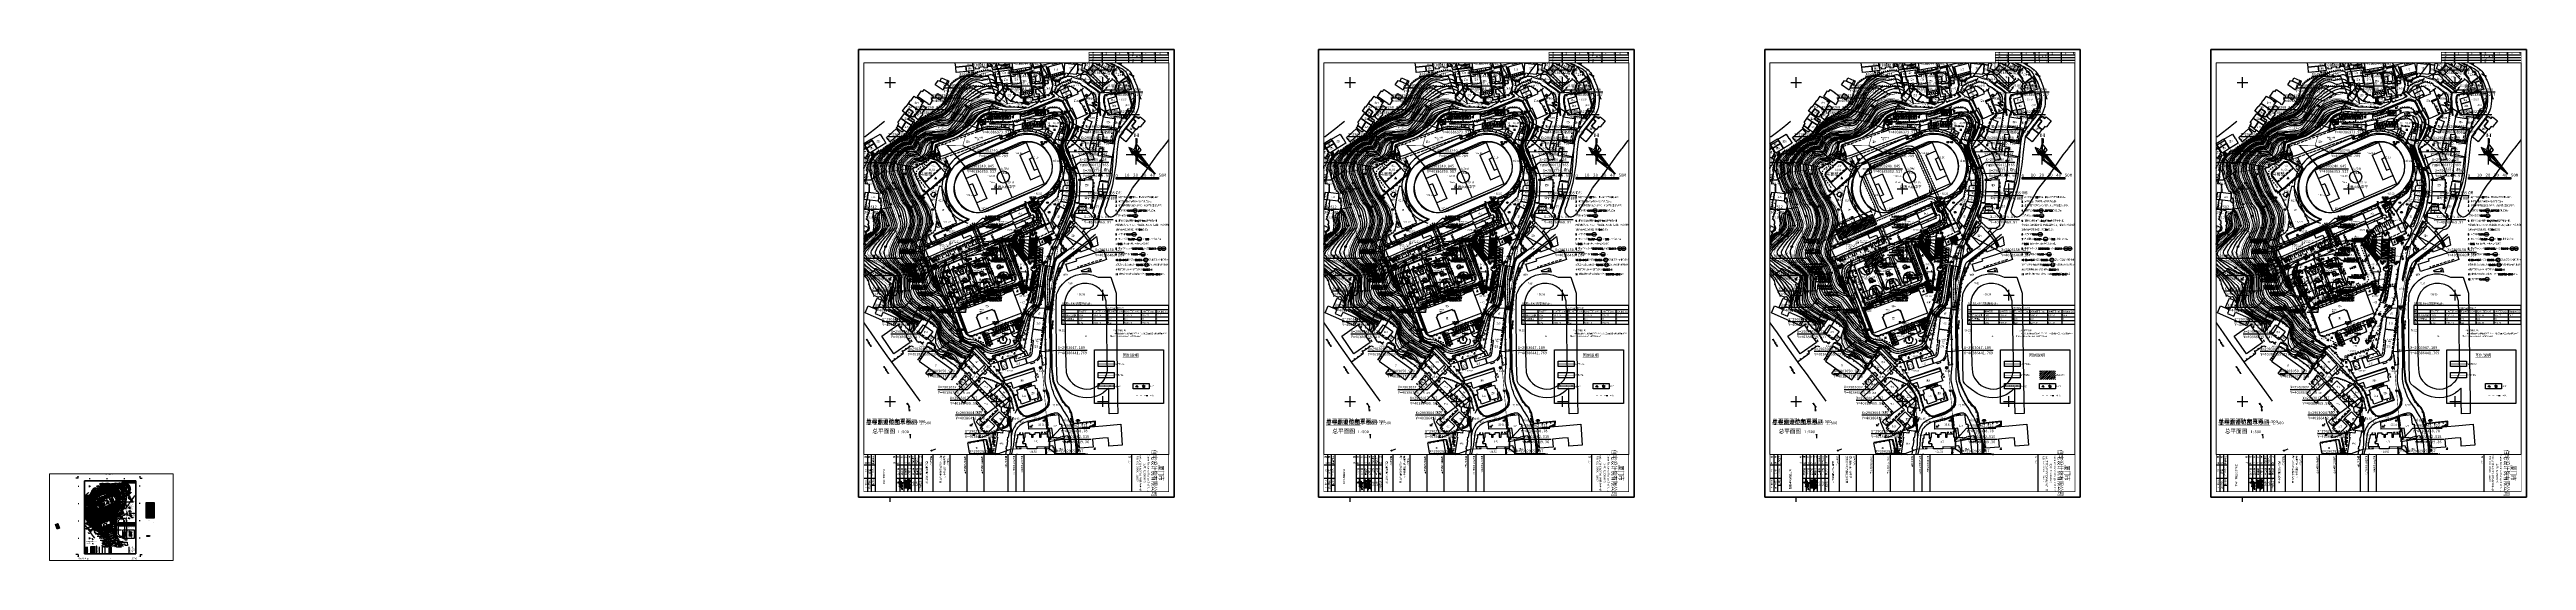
# Paper-space layout 'Layout1' of a CAD drawing. Header units: metres. Extents: x 29 to 4691, y 20 to 980.
# The model-space entities are those that its viewports show. They can reach past a viewport. Long polylines and large blocks are cut down to what shows.
import ezdxf
from ezdxf.enums import TextEntityAlignment as Align
from ezdxf.xclip import XClip

# ---------------------------------------------------------------- set-up
doc = ezdxf.new("R2010")
doc.units = ezdxf.units.M
doc.header["$LTSCALE"] = 10
doc.header["$XCLIPFRAME"] = 0
for name, pattern in [('2', [0]), ('213002', [0]), ('229', [1.5, 1, -0.5]), ('231', [3, 2, -1]), ('236', [1.5, 1, -0.5]), ('243432', [0]), ('251', [1.5, 1, -0.5]), ('399400', [0]), ('563', [1, 0.5, -0.5]), ('815', [0]), ('816', [0]), ('899400', [0]), ('999400', [0]), ('AcadSymbolName', [0]), ('CENTER2', [1.125, 0.75, -0.125, 0.125, -0.125]), ('CENTERX2', [4, 2.5, -0.5, 0.5, -0.5]), ('DASH', [0.35, 0.25, -0.1]), ('DASHED2', [0.375, 0.25, -0.125]), ('DOTE', [2.42, 2, -0.2, 0.02, -0.2]), ('X1', [1.5, 1, -0.5]), ('X6', [5, 4, -1])]:
    doc.linetypes.add(name, pattern=pattern)
for name, color, linetype in [('00标注', 3, 'Continuous'), ('20180307结构要求改动', 6, 'Continuous'), ('AXIS', 3, 'Continuous'), ('DIM_COOR', 3, 'Continuous'), ('DIM_ELEV', 3, 'Continuous'), ('DIM_LEAD', 3, 'Continuous'), ('DIM_SYMB', 3, 'Continuous'), ('DOTE', 1, 'DOTE'), ('dx', 252, 'Continuous'), ('JZD', 7, 'Continuous'), ('PUB_DIM', 3, 'Continuous'), ('PUB_TAB', 7, 'Continuous'), ('PUB_TEXT', 7, 'Continuous'), ('PUB_TITLE', 4, 'Continuous'), ('STAIR', 2, 'Continuous'), ('TK', 7, 'Continuous'), ('体育设施', 7, 'Continuous'), ('其它附属工程', 94, 'Continuous'), ('图框', 3, 'Continuous'), ('坐标', 7, 'Continuous'), ('总平面-场地', 40, 'Continuous'), ('总平面-定位', 3, 'Continuous'), ('总平面-建筑轮廓线', 4, 'Continuous'), ('总平面-消防登高面', 2, 'Continuous'), ('总平面-绿化', 3, 'Continuous'), ('总平面-踏步台阶', 50, 'Continuous'), ('总平面-车位', 8, 'Continuous'), ('总平面-道路', 2, 'Continuous'), ('总平面-道路中心线', 1, 'CENTERX2'), ('总平面定位', 7, 'Continuous'), ('批量导出图层', 1, 'Continuous'), ('文字标注', 7, 'Continuous'), ('用地红线', 7, 'Continuous')]:
    doc.layers.add(name, color=color, linetype=linetype)
doc.layers.add('PUB_WINDW', color=7, linetype='Continuous', plot=False)
doc.styles.add('_HZTXT', font='simhei.ttf', dxfattribs={"width": 0.7})
doc.styles.add('_TCH_DIM', font='SIMPLEX', dxfattribs={"bigfont": 'GBCBIG'})
doc.styles.add('_TCH_DIM_T3', font='SIMPLEX', dxfattribs={"width": 0.705882, "bigfont": 'GBCBIG'})
doc.styles.add('_TCH_WINDOW', font='SIMPLEX', dxfattribs={"bigfont": 'GBCBIG'})
doc.styles.add('DIM', font='', dxfattribs={"width": 0.8})
doc.styles.add('DMZD', font='')
doc.styles.add('GKST', font='')
doc.styles.add('GKXD', font='')
doc.styles.add('GXXD', font='')
doc.styles.add('HZ', font='')
doc.styles.add('HZTXT', font='TXT', dxfattribs={"bigfont": 'HZTXT'})
doc.styles.add('JMHT', font='simhei.ttf')
doc.styles.add('JMST', font='')
doc.styles.add('JMXD', font='')
doc.styles.add('JMZD', font='')
doc.styles.add('JTXD', font='')
doc.styles.get("Standard").update_dxf_attribs({"font": ''})
doc.styles.add('ZBZD', font='')
doc.styles.add('图框字型一', font='')
doc.styles.add('宋体', font='')
doc.styles.get('DIM').set_extended_font_data('SimSun')
doc.styles.get('DMZD').set_extended_font_data('方正中等线简体')
doc.styles.get('GKST').set_extended_font_data('宋体')
doc.styles.get('GKXD').set_extended_font_data('SimSun')
doc.styles.get('GXXD').set_extended_font_data('SimSun')
doc.styles.get('HZ').set_extended_font_data('SimSun')
doc.styles.get('JMST').set_extended_font_data('宋体')
doc.styles.get('JMXD').set_extended_font_data('SimSun')
doc.styles.get('JMZD').set_extended_font_data('SimSun')
doc.styles.get('JTXD').set_extended_font_data('SimSun')
doc.styles.get('Standard').set_extended_font_data('SimSun')
doc.styles.get('ZBZD').set_extended_font_data('SimSun')
doc.styles.get('图框字型一').set_extended_font_data('SimSun')
doc.styles.get('宋体').set_extended_font_data('SimSun')
doc.linetypes.add('120', pattern='A,0,[149,SSAAA.SHX,S=0.1,R=0,X=0,Y=0],-0.8', length=0.8)
doc.dimstyles.new('_TCH_ARCH_M_M&&1', dxfattribs={"dimtxt": 1.314346, "dimasz": 0.5, "dimexe": 1.25, "dimexo": 1.5, "dimgap": 0.5, "dimtad": 1, "dimzin": 0, "dimdsep": 46, "dimtxsty": '_TCH_DIM_T3', "dimblk": 'ARCHTICK', "dimcen": 0.09, "dimclrt": 7, "dimazin": 2, "dimtfac": 1, "dimtix": 1, "dimtmove": 2, "dimatfit": 3, "dimfxl": 0, "dimtolj": 1, "dimtzin": 0, "dimarcsym": 0})
doc.dimstyles.new('_TCH_ARCH_MM_M&&1', dxfattribs={"dimtxt": 1.4875, "dimasz": 0.5, "dimexe": 1.25, "dimexo": 1.5, "dimgap": 0.63125, "dimtad": 1, "dimdec": 0, "dimzin": 0, "dimdsep": 46, "dimtxsty": '_TCH_DIM_T3', "dimblk": 'ARCHTICK', "dimcen": 0.09, "dimclrt": 7, "dimazin": 2, "dimtfac": 1, "dimtdec": 0, "dimtix": 1, "dimtmove": 2, "dimatfit": 3, "dimfxl": 0, "dimtolj": 1, "dimtzin": 0, "dimarcsym": 0})
pattern_1 = [(0, (0.6, 0.04), (2, 2), [0.3, -0.06, 0.08, -0.06, 0.3, -1.2]), (0, (0.5, 0.1), (2, 2), [0.2, -0.15, 0.3, -0.15, 0.2, -1]), (0, (1.2, 0.9), (2, 2), [0.25, -0.1, 0.25, -1.4]), (0, (0.2, 1.3), (2, 2), [0.1, -0.2, 0.1, -1.6]), (90, (0.4, 1.3), (-2, 2), [0.18, -1.82]), (90, (1, 0.1), (-2, 2), [0.2, -1.8]), (90, (1.5, 0.9), (-2, 2), [0.2, -1.8]), (45, (1.26, 0.08), (2e-16, 2.00000000004), [0.2, -2.628427124]), (135, (0.74, 0.08), (-2.00000000004, 2e-16), [0.2, -2.628427124]), (63.43494882, (1.2, 0.09), (1.02e-10, 2), [0.2, -4.272135954]), (75.96375653, (1.1, 0.1), (7.24e-11, 1.9999999997004), [0.2, -8.046211252]), (75.96375653, (1.6, 0.9), (7.24e-11, 1.9999999997004), [0.16, -8.086211252]), (75.96375653, (0.44, 1.3), (7.24e-11, 1.9999999997004), [0.14, -8.106211252]), (104.03624347, (0.9, 0.1), (-7.24e-11, 1.9999999997004), [0.2, -8.046211252]), (104.03624347, (1.4, 0.9), (-7.24e-11, 1.9999999997004), [0.16, -8.086211252]), (104.03624347, (0.36, 1.3), (-7.24e-11, 1.9999999997004), [0.14, -8.106211252]), (116.5650512, (0.8, 0.09), (-8e-10, 2), [0.2, -4.2721335954])]
pattern_2 = [(0, (984.1042, 0.04), (2, 2), [0.3, -0.06, 0.08, -0.06, 0.3, -1.2]), (0, (984.0042, 0.1), (2, 2), [0.2, -0.15, 0.3, -0.15, 0.2, -1]), (0, (984.7042, 0.9), (2, 2), [0.25, -0.1, 0.25, -1.4]), (0, (983.7042, 1.3), (2, 2), [0.1, -0.2, 0.1, -1.6]), (90, (983.9042, 1.3), (-2, 2), [0.18, -1.82]), (90, (984.5042, 0.1), (-2, 2), [0.2, -1.8]), (90, (985.0042, 0.9), (-2, 2), [0.2, -1.8]), (45, (984.7642, 0.08), (2e-16, 2.00000000004), [0.2, -2.628427124]), (135, (984.2442, 0.08), (-2.00000000004, 2e-16), [0.2, -2.628427124]), (63.43494882, (984.7042, 0.09), (1.02e-10, 2), [0.2, -4.272135954]), (75.96375653, (984.60423, 0.1), (7.24e-11, 1.9999999997004), [0.2, -8.046211252]), (75.96375653, (985.10423, 0.9), (7.24e-11, 1.9999999997004), [0.16, -8.086211252]), (75.96375653, (983.94423, 1.3), (7.24e-11, 1.9999999997004), [0.14, -8.106211252]), (104.03624347, (984.40423, 0.1), (-7.24e-11, 1.9999999997004), [0.2, -8.046211252]), (104.03624347, (984.90423, 0.9), (-7.24e-11, 1.9999999997004), [0.16, -8.086211252]), (104.03624347, (983.86423, 1.3), (-7.24e-11, 1.9999999997004), [0.14, -8.106211252]), (116.5650512, (984.3042, 0.09), (-8e-10, 2), [0.2, -4.2721335954])]

# ---------------------------------------------------------------- blocks, each defined once
blk = doc.blocks.new('图框A1')
at = {"layer": '图框'}
for p, q in [((1000, 43400), (1000, 58400)), ((1500, 43400), (1500, 58400)), ((2000, 43400), (2000, 58400)), ((2500, 55900), (500, 55900)), ((2500, 53400), (500, 53400)), ((76100, 51400), (83100, 51400)), ((2500, 50900), (500, 50900)), ((2500, 48400), (500, 48400)), ((2500, 45900), (500, 45900)), ((76100, 31100), (83100, 31100)), ((76100, 29600), (83100, 29600)), ((76100, 28100), (83100, 28100)), ((76100, 23600), (83100, 23600)), ((76100, 20400), (83100, 20400)), ((76100, 17200), (83100, 17200)), ((76100, 14000), (83100, 14000)), ((76100, 12000), (83100, 12000)), ((76100, 11300), (83100, 11300)), ((76100, 10600), (83100, 10600)), ((76100, 9900), (83100, 9900)), ((78100, 12000), (78100, 7100)), ((80600, 12000), (80600, 7100)), ((76100, 9200), (83100, 9200)), ((76100, 8500), (83100, 8500)), ((76100, 7800), (83100, 7800)), ((76100, 7100), (83100, 7100)), ((76100, 3100), (83100, 3100)), ((76100, 2400), (83100, 2400)), ((76100, 1700), (83100, 1700)), ((78100, 3100), (78100, 1000)), ((80600, 3100), (80600, 1000)), ((81895, 3100), (81895, 2400))]:
    blk.add_line(p, q, dxfattribs=at)
blk.add_lwpolyline([(0, 0), (84100, 0), (84100, 59400), (0, 59400)], close=True, dxfattribs=at)
at = {"layer": '图框', "const_width": 120}
for points in [[(2500, 58400), (500, 58400), (500, 43400), (2500, 43400)], [(76100, 58400), (76100, 1000)]]:
    blk.add_lwpolyline(points, dxfattribs=at)
blk.add_lwpolyline([(2500, 1000), (83100, 1000), (83100, 58400), (2500, 58400)], close=True, dxfattribs=at)
at = {"layer": '图框', "style": 'HZTXT'}
for s, p in [('日    期', (911, 56464)), ('姓    名', (911, 53964)), ('专    业', (911, 51464)), ('给 排 水', (1411, 51464)), ('电    气', (1911, 51464)), ('暖    通', (2411, 51464)), ('姓    名', (911, 46464)), ('日    期', (911, 48964)), ('专    业', (911, 43964)), ('总    图', (1411, 43964)), ('建    筑', (1911, 43964)), ('结    构', (2411, 43964))]:
    blk.add_text(s, height=300, rotation=90, dxfattribs=at).set_placement(p)
at = {"layer": '图框'}
for s, height, style, width, p in [('住宅设计院有限公司', 900, 'HZTXT', 0.8, (79578, 55123)), ('厦门市', 900, 'HZTXT', 0.8, (79578, 56413)), ('地址：厦门市思明区软件园二期观日路48号一楼', 300, '图框字型一', 0.75, (79578, 52904)), ('Xiamen Residence Design Institute', 350, '图框字型一', 0.75, (79578, 54436)), ('电话：0592-2054241  2118597', 300, '图框字型一', 0.75, (78781, 52364)), ('（证号：A135003047）', 350, '图框字型一', 0.8, (79578, 53688))]:
    blk.add_text(s, height=height, dxfattribs=dict(at, style=style, width=width)).set_placement(p, align=Align.CENTER)
at = {"layer": '图框', "style": '图框字型一'}
for s, p in [('备  注:', (76342, 50890)), ('注册建筑师执业章:', (76342, 23090)), ('图纸专用章:', (76342, 27590)), ('注册结构师执业章:', (76342, 19890)), ('工程名称:', (76342, 16690)), ('建设单位:', (76342, 13490)), ('审   定', (76342, 11490)), ('审   核', (76342, 9390)), ('校   对', (76342, 8690)), ('制   图', (76342, 7290)), ('设   计', (76342, 7990)), ('图   名:', (76342, 6590)), ('工程编号', (76264, 2590)), ('图   别', (76342, 1890)), ('图   号', (76342, 1190)), ('版本号', (80616, 2590)), ('出图日期', (80951, 1890))]:
    blk.add_text(s, height=300, dxfattribs=at).set_placement(p)
for s, width, p in [('施工图审查批准单位:', 0.8, (76342, 30590)), ('施工图审查批准书证号:', 0.8, (76342, 29090)), ('工程负责人', 0.75, (76342, 10790)), ('专业负责人', 0.75, (76342, 10090))]:
    blk.add_text(s, height=300, dxfattribs=dict(at, width=width)).set_placement(p)
blk = doc.blocks.new('zxa')
h = blk.add_hatch(color=3)
edge = h.paths.add_edge_path()
edge.add_spline(control_points=[(30358, 23637), (30352, 23637), (30336, 23637), (30283, 23629), (30246, 23731), (30106, 23672), (30027, 23808), (29924, 23903), (29922, 24058), (30044, 24170), (30193, 24242), (30335, 24341), (30487, 24322), (30625, 24328), (30787, 24326), (30975, 24327), (31180, 24326), (31369, 24327), (31560, 24324), (31769, 24347), (31984, 24254), (32202, 24175), (32396, 24042), (32654, 24000), (32755, 23751), (32874, 23558), (32851, 23338), (32869, 23143), (32816, 22953), (32766, 22764), (32706, 22573), (32605, 22388), (32512, 22193), (32382, 22009), (32299, 21785), (32118, 21610), (32011, 21405), (31650, 21189), (32179, 20604), (32326, 20872), (32422, 20920), (32554, 20887), (32528, 20756), (32513, 20614), (32361, 20525), (32332, 20341), (32204, 20368), (32072, 20331), (31987, 20545), (31852, 20707), (31727, 20886), (31603, 20964), (31485, 20969), (31406, 20837), (31240, 20780), (31091, 20663), (30921, 20558), (30739, 20453), (30556, 20414), (30408, 20334), (30283, 20380), (30133, 20353), (30022, 20484), (29882, 20598), (29821, 20779), (29717, 20946), (29740, 21138), (29737, 21321), (29727, 21484), (29760, 21661), (29841, 21853), (29883, 22064), (29975, 22318), (30230, 22240), (30465, 22287), (30697, 22193), (30923, 22079), (31117, 21886), (31321, 21683), (31501, 21354), (31698, 21491), (31806, 21637), (31907, 21843), (32082, 22047), (32160, 22349), (32358, 22669), (32419, 23049), (32508, 23448), (32227, 23614), (31991, 23778), (31729, 23876), (31466, 23925), (31213, 23911), (30993, 23918), (30776, 23913), (30585, 23949), (30386, 23794), (30351, 23650), (30335, 23584)], knot_values=[0, 0, 0, 0, 18.5738899, 49.52998099, 148.22346966, 244.18768529, 404.31036576, 534.89741377, 671.01793132, 806.96518077, 1005.48629613, 1177.15417457, 1297.8833807, 1449.56887395, 1595.06326662, 1783.8961476, 2012.97216263, 2211.09189054, 2350.39498657, 2585.6621022, 2829.41692948, 3037.51856026, 3278.40779302, 3537.71338469, 3744.67729337, 4036.83468196, 4198.73228831, 4393.35388099, 4619.34844902, 4782.70672842, 4982.49414887, 5217.80233384, 5411.75234916, 5631.32841254, 5891.48357786, 6115.83899794, 6369.08453872, 6589.72597919, 7221.09251601, 7310.43684917, 7423.77054109, 7535.32216573, 7614.99739829, 7772.62386725, 7953.58150028, 8113.33304943, 8187.74407954, 8304.67550224, 8479.29317063, 8745.52702998, 8985.45535634, 9116.20757226, 9172.31976358, 9320.30628746, 9513.02590276, 9691.61007969, 9884.08646338, 10115.98863223, 10310.91138884, 10449.90832452, 10592.77230701, 10687.64533626, 10881.94612793, 11046.15198403, 11231.86980386, 11441.13552954, 11617.68299628, 11790.96110288, 11994.9977912, 12100.82279667, 12331.45373488, 12606.50066571, 12789.08760723, 13011.32576928, 13260.0999922, 13521.28560476, 13729.06395946, 14025.10508255, 14309.27983376, 14684.08842096, 14793.7000269, 14953.52561497, 15237.64085122, 15476.29623523, 15744.59485701, 16159.77741118, 16573.88921505, 16946.70329117, 17203.57509831, 17453.26105781, 17834.36031992, 18021.67541899, 18252.33018428, 18590.82321779, 18682.1803763, 18907.24276238, 19146.13609009, 19346.352833, 19346.352833, 19346.352833, 19346.352833], degree=3, periodic=0)
edge = h.paths.add_edge_path(flags=16)
edge.add_spline(control_points=[(30039, 21724), (30037, 21732), (30030, 21769), (30071, 21823), (30081, 21907), (30152, 21933), (30210, 21966), (30293, 21963), (30366, 21927), (30449, 21896), (30528, 21843), (30636, 21816), (30702, 21723), (30774, 21664), (30860, 21630), (30888, 21551), (30966, 21486), (31056, 21438), (31123, 21357), (31218, 21314), (31291, 21272), (31393, 21169), (31314, 21154), (31293, 21103), (31231, 21080), (31176, 21037), (31110, 20982), (31050, 20927), (30953, 20895), (30884, 20822), (30791, 20768), (30712, 20737), (30640, 20723), (30571, 20677), (30485, 20678), (30402, 20689), (30341, 20744), (30268, 20682), (30172, 20770), (30142, 20866), (30068, 20940), (30020, 21026), (29975, 21147), (29949, 21301), (29939, 21461), (29984, 21613), (30024, 21705), (30045, 21753)], knot_values=[0, 0, 0, 0, 24.09538237, 112.96020042, 186.78025402, 256.51942945, 318.16490629, 389.9379551, 492.13475242, 560.45375949, 655.43404576, 777.19110423, 876.56818014, 987.23143401, 1056.9704413, 1139.05110841, 1221.52386722, 1356.73272161, 1439.20548042, 1535.63239272, 1650.07440504, 1752.10081483, 1792.21796393, 1838.91412449, 1906.10599428, 1979.09907839, 2049.15129906, 2164.56172896, 2216.78377981, 2351.32724276, 2455.93583777, 2539.23594529, 2604.54707088, 2674.09716605, 2782.12934169, 2849.59693259, 2927.34355301, 2985.09576998, 3083.03911455, 3233.24177269, 3303.28605045, 3390.43363875, 3527.56369998, 3688.75963209, 3859.13799371, 4001.22179558, 4159.40820613, 4159.40820613, 4159.40820613, 4159.40820613], degree=3, periodic=0)
h = blk.add_hatch(color=3)
edge = h.paths.add_edge_path()
edge.add_spline(control_points=[(32896, 25762), (32894, 25777), (32888, 25817), (32828, 25874), (32863, 25975), (32808, 26072), (32845, 26204), (32990, 26276), (33171, 26306), (33328, 26398), (33538, 26445), (33778, 26465), (34051, 26397), (34361, 26361), (34660, 26240), (35028, 26066), (35363, 25798), (35748, 25543), (35908, 25201), (36207, 25150), (36249, 24899), (36410, 24677), (36384, 24379), (36424, 24075), (36362, 23785), (36295, 23498), (36206, 23210), (36088, 22885), (35840, 22586), (35643, 22188), (35288, 21916), (35051, 21523), (34780, 21305), (34584, 21032), (34353, 20960), (34151, 20821), (33981, 19803), (34184, 18059), (33690, 16254), (34075, 15381), (34033, 15324), (34070, 15257), (34059, 15166), (34096, 15062), (34071, 14953), (34123, 14850), (34042, 14762), (33935, 14684), (33801, 14691), (33646, 14737), (33665, 14911), (33729, 15060), (33613, 15250), (33618, 15662), (33547, 16064), (33551, 16423), (33553, 16602), (33529, 16824), (33541, 17099), (33528, 17385), (33567, 17675), (33611, 17993), (33668, 18331), (33634, 18674), (33628, 19025), (33697, 19399), (33686, 19820), (33650, 20202), (33874, 20728), (33669, 20736), (33633, 20715), (33592, 20726), (33558, 20719), (33522, 20745), (33475, 20735), (33413, 20745), (33365, 20758), (33328, 20817), (33265, 20831), (33205, 20874), (33168, 20918), (33109, 20965), (33063, 21034), (33035, 21105), (33026, 21167), (33025, 21223), (32990, 21287), (32990, 21368), (33006, 21444), (33008, 21527), (32987, 21596), (33024, 21658), (33090, 21657), (33152, 21639), (33219, 21644), (33255, 21606), (33258, 21565), (33219, 21546), (33236, 21493), (33210, 21439), (33219, 21370), (33256, 21315), (33297, 21256), (33300, 21179), (33345, 21117), (33410, 21070), (33429, 20980), (33521, 20947), (33595, 20957), (33663, 20951), (33739, 20971), (33727, 21043), (33728, 21110), (33746, 21208), (33708, 21337), (33775, 21449), (33760, 21547), (33697, 21594), (33712, 21695), (33693, 21809), (33694, 21982), (33681, 22142), (33684, 22292), (33680, 22404), (33707, 22565), (33701, 22711), (33701, 22827), (33702, 22883), (33645, 22913), (33663, 22974), (33591, 23001), (33597, 23084), (33600, 23150), (33610, 23220), (33602, 23291), (33630, 23357), (33626, 23436), (33570, 23429), (33534, 23463), (33502, 23516), (33527, 23605), (33542, 23694), (33467, 23778), (33535, 23818), (33599, 23821), (33660, 23783), (33741, 23805), (33817, 23773), (33866, 23713), (33941, 23729), (33927, 23658), (33949, 23605), (33891, 23505), (33980, 23524), (34023, 23480), (34060, 23429), (34127, 23404), (34195, 23393), (34243, 23343), (34299, 23312), (34306, 23247), (34355, 23209), (34390, 23157), (34421, 23099), (34478, 23056), (34496, 22986), (34522, 22920), (34539, 22846), (34537, 22764), (34567, 22686), (34550, 22606), (34549, 22529), (34549, 22446), (34500, 22377), (34500, 22284), (34443, 22225), (34423, 22136), (34325, 22111), (34272, 22015), (34192, 21977), (34128, 21903), (34176, 21863), (34182, 21818), (34225, 21781), (34225, 21716), (34179, 21669), (34192, 21622), (34185, 21570), (34134, 21571), (34152, 21515), (34142, 21453), (34172, 21352), (34074, 21167), (34172, 21182), (34210, 21238), (34292, 21315), (34402, 21424), (34542, 21520), (34642, 21643), (34778, 21745), (34886, 21939), (35060, 22074), (35166, 22234), (35252, 22331), (35315, 22441), (35380, 22546), (35453, 22652), (35547, 22741), (35604, 22874), (35675, 23017), (35785, 23169), (35835, 23354), (35926, 23535), (35970, 23744), (35981, 23981), (36014, 24230), (35990, 24459), (35901, 24665), (35801, 24823), (35674, 24976), (35495, 25088), (35348, 25271), (35153, 25376), (35060, 25526), (34929, 25584), (34823, 25662), (34726, 25738), (34640, 25817), (34523, 25889), (34390, 25956), (34227, 25960), (34092, 26013), (33946, 26063), (33808, 26067), (33680, 26067), (33578, 26064), (33491, 26073), (33401, 26044), (33340, 25966), (33208, 25939), (33236, 25790), (33204, 25680), (33238, 25560), (33170, 25466), (32990, 25468), (32986, 25679), (32910, 25775), (32873, 25821)], knot_values=[0, 0, 0, 0, 43.58874471, 119.73770717, 222.02701563, 321.26586521, 439.48633318, 583.07875727, 777.42255526, 993.23055373, 1117.34882558, 1418.93228248, 1705.97732487, 1956.39992068, 2352.46886664, 2662.07920749, 3176.428662, 3633.45615064, 4042.37874747, 4198.90613517, 4454.5733603, 4694.15102071, 5017.64178566, 5302.65944037, 5615.43727478, 5896.11705296, 6187.45575076, 6521.65112335, 6923.34674565, 7340.24409442, 7836.76026697, 8232.75722113, 8697.95253956, 8875.27355133, 9216.24978302, 9404.22422259, 9564.89139483, 12189.79586082, 14783.15511065, 14830.7737581, 14891.89179206, 14964.08847446, 15034.70198494, 15161.80049114, 15285.08117921, 15356.56890158, 15479.72534551, 15587.49056109, 15754.07451384, 15867.95992072, 16011.46404954, 16189.46227783, 16344.45347034, 16625.73746514, 17409.88684748, 17569.35433301, 17699.82777395, 17946.70405138, 18236.64497785, 18526.58580816, 18803.55339306, 19111.08615758, 19490.51320401, 19824.26065402, 20143.19562505, 20537.02767572, 20971.93901733, 21349.14121765, 21881.96070149, 21901.98395196, 21943.791925, 21999.85745761, 22023.88551501, 22041.79279196, 22126.27104282, 22154.58815311, 22233.46286236, 22259.09539489, 22359.43779228, 22408.31097781, 22481.91257354, 22530.1218878, 22633.42693967, 22727.12129247, 22755.42096616, 22819.95404516, 22892.10852002, 22968.25429518, 23057.11705712, 23125.1532291, 23217.2892232, 23260.58738924, 23321.18865297, 23390.31881742, 23463.39623605, 23505.95116959, 23533.96606961, 23570.8738217, 23610.89509369, 23676.04639517, 23744.55239105, 23809.09482475, 23873.63735573, 23956.14642951, 24028.31005878, 24096.25008303, 24193.06384471, 24271.93855397, 24360.04156179, 24416.10709441, 24486.0387317, 24546.20401332, 24602.23381333, 24694.63062823, 24838.2597497, 24983.11745333, 25062.1356747, 25110.24410645, 25201.18433275, 25332.70435158, 25468.51226929, 25712.99834157, 25817.05987956, 25916.59694851, 26048.50608886, 26306.43738611, 26347.15712674, 26402.19992453, 26460.1550561, 26505.62522684, 26553.73773344, 26646.02025967, 26714.03736239, 26759.50743746, 26859.14741056, 26915.11338518, 26989.73471575, 27021.74731899, 27060.68420346, 27131.51150621, 27195.49719111, 27326.7832411, 27399.88387023, 27445.14639457, 27517.72441528, 27593.61154015, 27643.61696507, 27759.65164559, 27814.90285195, 27869.97888115, 27919.9528582, 27974.4343376, 28065.93616563, 28115.94159925, 28171.1928056, 28241.95111384, 28303.26154159, 28378.52206255, 28440.92362455, 28510.82236638, 28553.39314156, 28623.50161806, 28684.54565874, 28743.06061237, 28820.96239304, 28888.46082941, 28950.1928092, 29035.12406568, 29116.17154863, 29193.46506234, 29277.4115802, 29354.73929451, 29425.85387469, 29519.71719621, 29598.63874688, 29688.09809526, 29755.78562265, 29851.37979366, 29956.21948796, 30061.85914882, 30132.54625416, 30181.6936471, 30219.37617275, 30263.17156844, 30343.65132838, 30378.4790327, 30449.37450824, 30479.9163987, 30514.60712382, 30556.45658745, 30611.18281653, 30711.02974692, 30901.39852627, 30920.99226979, 30982.51601421, 31089.55951171, 31265.02880158, 31443.58114846, 31596.15821128, 31735.22977297, 31949.03451367, 32247.0926717, 32385.69873675, 32520.63879293, 32634.74334701, 32765.49745181, 32891.17946399, 33018.97310008, 33149.14903216, 33320.64102206, 33498.91302398, 33706.53437483, 33886.69789192, 34106.76834386, 34339.59642434, 34598.84894431, 34859.45531073, 35017.01303667, 35267.16760948, 35417.47435869, 35611.12641173, 35892.5761664, 36110.07454898, 36260.3812982, 36400.26190539, 36529.00814187, 36656.37538707, 36769.28640193, 36879.64647568, 37066.86113659, 37207.5478199, 37360.65345994, 37499.12896155, 37665.46109709, 37771.57514967, 37884.32140406, 37970.53885123, 38033.45279267, 38156.78994809, 38263.71303517, 38363.35250346, 38535.80538988, 38622.2228696, 38712.39195139, 38845.0344191, 39038.28677532, 39216.77912672, 39216.77912672, 39216.77912672, 39216.77912672], degree=3, periodic=0)
edge = h.paths.add_edge_path(flags=16)
edge.add_spline(control_points=[(33977, 23242), (33975, 23216), (33966, 23133), (34030, 22954), (34079, 22664), (34037, 22425), (34105, 22051), (34284, 22216), (34416, 22452), (34411, 22854), (34221, 23192), (34037, 23230), (33977, 23242)], knot_values=[0, 0, 0, 0, 78.25705012, 246.43322763, 566.40647191, 904.79923679, 1155.81732487, 1240.75856428, 1515.85052318, 2001.94464072, 2372.99729406, 2550.87725369, 2550.87725369, 2550.87725369, 2550.87725369], degree=3, periodic=0)
h = blk.add_hatch(color=3)
edge = h.paths.add_edge_path()
edge.add_spline(control_points=[(37795, 24241), (37807, 24215), (37842, 24142), (37869, 23971), (38085, 24014), (38225, 24199), (38675, 24139), (39208, 24122), (39668, 24307), (40034, 24116), (39725, 23960), (39545, 23865), (39626, 23553), (39516, 23718), (39387, 23721), (39075, 23727), (39326, 23321), (38689, 23072), (38326, 22020), (37137, 21796), (36895, 20968), (37251, 20860), (37682, 20736), (38078, 21155), (38587, 20832), (37985, 20495), (37921, 19938), (38195, 19945), (38479, 20072), (38420, 20505), (38912, 20565), (38643, 19987), (38614, 19580), (38880, 19311), (39079, 19150), (39338, 19083), (39534, 19383), (39701, 19890), (39839, 20559), (39585, 21585), (40335, 21483), (40637, 21462), (40762, 21454)], knot_values=[0, 0, 0, 0, 86.90399381, 248.84009517, 420.51421107, 585.8814285, 928.61797586, 1611.98757867, 2251.60498135, 2352.99236873, 2628.9956518, 2861.28226504, 3028.61711471, 3137.3219258, 3228.481745, 3440.2431069, 3819.24418327, 3957.57438055, 5264.09214685, 6834.56102656, 7107.72596288, 7365.91975306, 7762.9140359, 8474.00841701, 8588.00576164, 9377.74621208, 9666.14068053, 9876.74240849, 10033.15434409, 10576.61014582, 10717.61453799, 11233.12381714, 11697.50821988, 12024.46479928, 12276.1682094, 12498.91384276, 12699.42462499, 13235.90722526, 14129.9130998, 14917.73702996, 15479.41054266, 15873.20477201, 15873.20477201, 15873.20477201, 15873.20477201], degree=3, periodic=0)
edge.add_spline(control_points=[(40762, 21454), (40765, 21495), (40782, 21678), (40848, 22158), (40279, 22595), (40156, 23244), (39773, 23373), (39743, 23662), (40055, 23615), (39991, 23961), (40283, 24068), (40325, 24415), (39907, 24644), (39317, 24466), (38670, 24490), (38100, 24520), (37886, 24324), (37795, 24241)], knot_values=[0, 0, 0, 0, 9.1108167, 40.52221028, 103.0431769, 152.07565111, 173.74327442, 185.51853107, 199.99757828, 220.53246507, 238.14911828, 262.18741627, 279.09025176, 335.34712297, 392.25001521, 428.76360842, 455.48904829, 455.48904829, 455.48904829, 455.48904829], degree=3, periodic=0)
edge = h.paths.add_edge_path(flags=17)
edge.add_spline(control_points=[(39739, 23159), (39737, 23160), (39678, 23221), (39764, 22647), (39704, 22391), (39733, 22010), (39722, 21717), (39965, 21800), (40194, 21852), (40496, 21736), (40708, 21929), (40470, 22172), (40262, 22447), (39993, 22820), (39815, 23057), (39734, 23164)], knot_values=[0, 0, 0, 0, 5.9224255, 249.31344791, 843.80270855, 1321.0752704, 1422.93751274, 1532.57614767, 1905.21366129, 2236.25937478, 2381.38681624, 2594.45363632, 3043.24296123, 3532.94027846, 3936.26825282, 3936.26825282, 3936.26825282, 3936.26825282], degree=3, periodic=0)
edge = h.paths.add_edge_path(flags=16)
edge.add_spline(control_points=[(37485, 21270), (37477, 21261), (37462, 21245), (37399, 21207), (37558, 21230), (37672, 21230), (37952, 21382), (38277, 21297), (38527, 21539), (38675, 21820), (38917, 22067), (38944, 22394), (39093, 22416), (39194, 22346), (39038, 22129), (38981, 21894), (38511, 21302), (39597, 21621), (39266, 22215), (39579, 22890), (39080, 22891), (38882, 22541), (38590, 22190), (38203, 21920), (37832, 21612), (37600, 21383), (37465, 21249)], knot_values=[0, 0, 0, 0, 37.64648666, 70.91844887, 164.10157036, 284.64473012, 530.89759014, 1015.67836409, 1166.53671745, 1530.08816317, 1960.26660138, 2233.99098037, 2294.26246282, 2384.77305112, 2525.72964993, 2927.36880422, 3320.09248038, 4016.75981945, 4403.47532916, 5164.1301746, 5297.24883557, 5716.01917518, 6230.57763923, 6704.48418581, 7110.88119978, 7680.95033652, 7680.95033652, 7680.95033652, 7680.95033652], degree=3, periodic=0)
edge = h.paths.add_edge_path(flags=16)
edge.add_spline(control_points=[(39004, 21292), (38991, 21286), (38938, 21263), (39068, 21114), (39072, 20926), (38977, 20735), (38987, 20373), (38979, 20016), (39061, 19634), (39329, 19521), (39357, 20281), (39322, 20624), (39530, 21380), (39176, 21384), (39046, 21315), (38987, 21283)], knot_values=[0, 0, 0, 0, 38.74026552, 154.00184101, 402.95805598, 626.40976226, 765.62358304, 1478.21525598, 1729.76799713, 1866.98668788, 2169.90569671, 3286.08428461, 3644.56215738, 3892.28710608, 4101.06678929, 4101.06678929, 4101.06678929, 4101.06678929], degree=3, periodic=0)
h = blk.add_hatch(color=3)
edge = h.paths.add_edge_path()
edge.add_spline(control_points=[(40725, 22429), (40726, 22405), (40737, 22179), (40870, 21430), (40672, 20218), (40581, 19035), (40722, 18409), (40941, 18110), (41236, 18548), (41195, 19069), (41189, 19739), (41348, 20350), (41572, 20686), (41530, 20998), (41328, 20986), (41240, 20787), (41259, 20510), (41263, 20114), (41184, 19856), (40975, 19454), (40980, 20335), (41085, 20959), (41103, 22209), (41300, 23034), (41096, 23638), (41133, 23952), (41071, 24221), (40856, 24395), (41065, 24644), (41311, 24749), (41557, 24994), (41477, 25282), (41187, 25296), (40908, 25050), (40625, 24689), (40389, 24361), (40247, 24112), (40294, 23931), (40528, 23916), (40543, 24173), (40748, 24132), (40878, 24033), (40925, 23773), (40830, 23339), (40706, 22828), (40726, 22438), (40732, 22305)], knot_values=[0, 0, 0, 0, 72.68846173, 678.85554358, 2262.00775394, 3759.89658708, 4075.46196109, 4311.82952854, 4596.4451668, 5212.88135941, 6006.25593447, 6548.63063418, 7085.19110483, 7205.21216454, 7357.7097277, 7523.95924266, 7799.93106211, 8205.0488453, 8629.70150238, 8855.78914479, 9020.97842173, 10480.01981199, 11458.76142229, 12587.95650358, 12967.5060533, 13331.01527305, 13512.21468422, 13799.85591583, 13953.79844622, 14351.7137659, 14659.12403798, 14887.5784034, 15050.88034278, 15426.23614049, 15945.61007323, 16440.57531065, 16650.09630093, 16772.76863657, 16928.26338842, 17163.55214067, 17273.67453882, 17465.40622619, 17632.99045141, 18025.15215985, 18796.97858551, 19193.21409658, 19193.21409658, 19193.21409658, 19193.21409658], degree=3, periodic=0)
h = blk.add_hatch(color=3)
edge = h.paths.add_edge_path()
edge.add_spline(control_points=[(42477, 26375), (42475, 26375), (42472, 26375), (42464, 26376), (42430, 26344), (42406, 26528), (42458, 26609), (42579, 26809), (42877, 26592), (43241, 26446), (43481, 25996), (43616, 25527), (43492, 25163), (43277, 24830), (43002, 24820), (42947, 24531), (43046, 24638), (43273, 24552), (43594, 24612), (43945, 24536), (44207, 24315), (44111, 23970), (43853, 23825), (43615, 23676), (43363, 23656), (42810, 23959), (42876, 22633), (43473, 22408), (43896, 22171), (43770, 21764), (43666, 21472), (43459, 21225), (43116, 21161), (43131, 20711), (43712, 21031), (44147, 20892), (44192, 20595), (43988, 20287), (43703, 19867), (43059, 19730), (43267, 18929), (43430, 19256), (43854, 19223), (44567, 19226), (45372, 19059), (45838, 19399), (46047, 19360), (46001, 19172), (45854, 18993), (45471, 18917), (44939, 18843), (44360, 18736), (43261, 19007), (43441, 18571), (43313, 18455), (43392, 18269), (43234, 18242), (43119, 18300), (42908, 18364), (42982, 18956), (42196, 18539), (41812, 18649), (41545, 18716), (41540, 18911), (41513, 19125), (41787, 19124), (42197, 19286), (42920, 19408), (43020, 20553), (42496, 20352), (42200, 20297), (41926, 20362), (41678, 20422), (41767, 20771), (42252, 20887), (42962, 21209), (42987, 22061), (42694, 22361), (42523, 22360), (42305, 22436), (42058, 22475), (41784, 22508), (41745, 22765), (42019, 22979), (42378, 22956), (42987, 22558), (42547, 23490), (42837, 24058), (42431, 24141), (42077, 23986), (41724, 23716), (41415, 23768), (41202, 23805), (41208, 24003), (41430, 24344), (41961, 24531), (42592, 24351), (42750, 24752), (43095, 25026), (43304, 25636), (42942, 26117), (42631, 26287), (42453, 26383)], knot_values=[0, 0, 0, 0, 4.15968247, 11.09261728, 21.07226778, 126.13819244, 297.0281011, 427.33340932, 710.72241476, 1120.05368865, 1698.42668016, 2115.28401726, 2555.96279717, 2813.90014856, 3240.03952408, 3311.3872814, 3366.97734306, 3535.15512015, 3994.25274707, 4328.16429379, 4597.77115076, 4908.1710467, 5211.95543801, 5471.89132071, 5742.81975013, 5940.37321922, 7137.24464511, 7374.88250243, 7936.049346, 8283.37173584, 8507.54355445, 8882.9967766, 9220.82021339, 9335.28628016, 10032.93333198, 10346.15239821, 10589.08756633, 10798.53108454, 11439.92799575, 12072.93123008, 12510.62898538, 12585.68245983, 13014.99070183, 13567.25295494, 14891.66317524, 15148.81464154, 15257.52021741, 15413.95719481, 15584.66875564, 15969.91073402, 16507.44092268, 17164.75665957, 18118.0039632, 18213.94545021, 18411.39806523, 18546.67607422, 18665.39324351, 18764.16997805, 18955.29129576, 19240.73963614, 20059.59113633, 20410.05891239, 20591.21114185, 20769.42772254, 20960.91345826, 21087.27489561, 21461.9185032, 22369.87773863, 23121.3047129, 23349.77783138, 23817.06833789, 24035.77726665, 24227.89382972, 24453.22666838, 24841.50880242, 25649.54078425, 26641.50135744, 26720.01010983, 26868.82564687, 27120.83116741, 27411.63109233, 27648.00033742, 27842.70390836, 28024.25607366, 28602.25347542, 28873.75968381, 29761.52821454, 30181.12147041, 30373.54696625, 30796.59590099, 31370.59720618, 31559.54358895, 31762.68772023, 31898.89983258, 32063.9588475, 32977.93619449, 33457.61147986, 33565.13498144, 34196.2997073, 34791.29758921, 35249.90227869, 35857.25112894, 35857.25112894, 35857.25112894, 35857.25112894], degree=3, periodic=0)
edge = h.paths.add_edge_path(flags=16)
edge.add_spline(control_points=[(43255, 24218), (43249, 24213), (43224, 24189), (43194, 24090), (43268, 23903), (43518, 23896), (43739, 23943), (43889, 24276), (43483, 24236), (43310, 24215), (43239, 24206)], knot_values=[0, 0, 0, 0, 22.37829211, 102.46065492, 294.14733331, 523.86479657, 765.62368371, 969.79668411, 1310.06591916, 1545.1768016, 1545.1768016, 1545.1768016, 1545.1768016], degree=3, periodic=0)
edge = h.paths.add_edge_path(flags=16)
edge.add_spline(control_points=[(43142, 22094), (43135, 22103), (43102, 22141), (43100, 21975), (43115, 21880), (43143, 21743), (43123, 21550), (43264, 21607), (43378, 21680), (43455, 21893), (43308, 22076), (43183, 22091), (43129, 22097)], knot_values=[0, 0, 0, 0, 27.59112541, 127.0431422, 269.20032865, 409.20926446, 568.42898194, 646.52843385, 774.40770142, 1001.1632291, 1215.26810272, 1373.24820642, 1373.24820642, 1373.24820642, 1373.24820642], degree=3, periodic=0)
edge = h.paths.add_edge_path(flags=16)
edge.add_spline(control_points=[(43168, 20529), (43169, 20511), (43176, 20399), (43184, 20259), (43118, 19821), (43240, 19967), (43320, 20096), (43561, 20197), (43690, 20375), (43932, 20571), (43712, 20666), (43517, 20626), (43245, 20682), (43178, 20553), (43164, 20525)], knot_values=[0, 0, 0, 0, 51.86766434, 331.35346164, 628.38997054, 674.82060122, 829.50255408, 1108.08676604, 1374.10568972, 1600.00004734, 1714.32926605, 1935.38929216, 2262.9979845, 2352.98419903, 2352.98419903, 2352.98419903, 2352.98419903], degree=3, periodic=0)
h = blk.add_hatch(color=3)
edge = h.paths.add_edge_path()
edge.add_spline(control_points=[(49069, 26635), (49073, 26636), (49090, 26643), (49043, 26680), (49146, 26708), (49213, 26695), (49345, 26709), (49396, 26519), (49308, 26330), (49492, 26159), (49678, 26212), (49797, 26064), (49836, 25932), (49747, 25792), (49605, 25859), (49426, 25748), (49597, 25539), (49425, 25462), (49429, 25285), (49598, 25321), (49827, 25191), (50226, 25188), (50598, 24945), (50942, 24733), (51032, 24377), (51034, 23941), (50945, 23442), (50898, 22853), (50711, 22411), (50480, 21937), (50258, 21561), (50018, 21136), (49678, 20940), (49581, 20610), (49285, 20536), (49418, 20328), (49340, 20122), (49529, 19913), (49770, 19734), (50162, 19602), (50594, 19581), (51057, 19618), (51343, 19956), (51563, 20249), (51640, 20856), (50838, 20464), (50391, 20354), (49910, 20104), (49669, 20164), (49441, 20236), (49462, 20481), (49575, 20627), (49740, 20678), (49869, 20662), (50024, 20645), (50044, 20819), (50209, 20709), (50219, 20938), (50478, 20920), (50750, 21059), (51106, 20904), (51479, 21173), (52107, 21270), (52865, 21415), (53656, 21478), (54180, 21492), (54515, 21407), (54692, 21296), (54798, 21107), (54707, 20874), (54459, 20756), (54247, 20628), (54018, 20591), (53923, 20696), (53809, 20804), (53960, 20956), (54358, 21091), (53490, 21005), (52975, 20997), (52424, 20805), (51564, 20842), (51916, 20440), (51952, 20103), (51710, 19713), (51424, 19344), (50922, 19165), (50359, 19148), (49739, 19276), (49032, 19527), (49018, 20657), (47993, 19579), (47289, 19459), (46782, 19551), (46444, 19839), (46476, 20260), (46542, 20637), (46671, 20885), (46843, 21170), (46972, 20986), (47185, 20917), (47164, 20606), (46961, 20423), (46906, 20208), (46881, 19973), (47018, 19859), (47250, 19866), (47565, 19888), (47983, 20063), (48330, 20319), (48846, 20298), (48835, 20561), (48706, 20563), (48568, 20655), (48406, 20833), (48419, 21064), (48587, 21256), (48694, 21028), (48819, 20893), (49042, 20761), (49254, 20935), (49489, 21153), (49738, 21528), (50065, 21972), (50275, 22548), (50562, 23200), (50661, 23857), (50648, 24645), (50095, 24793), (49758, 24823), (49651, 25002), (49392, 24818), (49490, 24451), (49177, 23917), (49555, 23864), (49756, 23751), (49691, 23564), (49652, 23433), (49525, 23376), (49404, 23423), (49309, 23326), (49236, 23168), (49444, 23128), (49468, 22965), (49484, 22771), (49292, 22782), (48971, 22863), (49166, 22660), (48984, 22603), (49063, 22455), (48962, 22355), (48830, 22232), (48666, 22064), (48707, 21833), (48541, 21775), (48433, 21881), (48299, 22034), (48371, 22255), (48604, 22507), (48405, 22519), (48312, 22513), (48199, 22466), (48120, 22526), (48010, 22628), (48160, 22642), (48283, 22692), (48206, 22850), (48098, 22768), (48040, 22705), (47902, 22723), (48052, 22980), (48202, 23128), (48517, 23213), (48889, 23184), (49067, 23578), (48905, 23811), (48666, 23775), (48466, 23827), (48199, 23805), (48183, 24036), (48155, 24280), (48449, 24271), (48687, 24305), (49078, 23963), (49009, 24497), (49324, 25040), (48791, 25024), (48469, 25008), (48018, 24971), (47826, 24613), (47836, 24361), (47808, 24156), (47720, 24114), (47614, 24105), (47510, 24270), (47407, 24037), (47646, 23770), (47518, 23094), (47281, 22319), (47752, 21969), (47895, 21635), (47726, 21421), (47540, 21267), (47300, 21546), (47145, 21901), (47099, 22575), (47169, 23385), (46972, 24098), (47195, 24579), (47607, 24538), (47400, 25110), (48049, 25338), (48503, 25434), (49194, 25144), (49019, 25703), (49144, 26064), (48870, 26137), (48636, 26244), (48508, 26035), (48297, 26042), (48123, 26219), (48187, 26565), (48620, 26637), (49073, 26249), (49072, 26544), (49072, 26647)], knot_values=[0, 0, 0, 0, 12.48931345, 44.61570876, 95.62335982, 209.44754913, 333.87201211, 394.76947079, 743.74904833, 855.84025722, 1070.55492848, 1227.90678128, 1368.48466869, 1464.46760994, 1647.71827853, 1743.72321487, 1996.9935669, 2087.88679473, 2241.82233757, 2302.07715544, 2540.77451166, 3013.50497585, 3444.6877921, 3865.04351507, 4160.23107219, 4491.57396318, 5178.73995274, 5675.50687555, 6253.47619784, 6599.09877914, 7260.93976043, 7567.18132925, 8048.72028739, 8355.39563358, 8556.61232491, 8701.65559346, 8937.07229895, 9161.17749531, 9461.51791411, 9860.06215088, 10364.29156628, 10772.44494553, 11182.07017568, 11595.55679034, 11983.58648726, 12465.41723508, 13422.63559872, 13764.75290433, 13952.03857414, 14177.01908479, 14374.18791487, 14568.92719413, 14709.79887089, 14862.67556595, 14985.09443488, 15090.97040167, 15218.89136004, 15307.48715248, 15589.94026623, 15801.49114638, 16241.36727122, 16568.95728575, 17095.33283362, 18133.25088231, 18886.93204392, 19479.12383556, 19690.67452698, 19914.83047344, 20091.22778057, 20292.37051846, 20580.11629941, 20883.08038253, 21063.92219347, 21192.27821142, 21300.90438447, 21470.69986243, 21707.57334996, 22209.91899409, 22851.50324865, 23684.71025114, 24179.01024218, 24468.94388514, 24874.21884005, 25172.22713564, 25805.35438172, 26236.07655071, 26720.84890516, 27473.10545272, 28187.3783826, 28721.50578562, 29946.54259806, 30639.89491399, 31034.14919403, 31453.79584311, 31819.30145064, 32230.59559855, 32567.65361543, 32769.25470863, 32960.55693123, 33055.21450034, 33432.09532785, 33562.73570542, 33885.44002814, 34069.45947177, 34226.00877976, 34345.9008877, 34753.09660076, 35178.2389676, 35655.36839704, 36149.21757141, 36214.19789226, 36321.81863982, 36457.56673973, 36726.02128978, 36984.80123855, 37121.46042996, 37303.91627138, 37512.31445339, 37759.88478205, 37941.21547279, 38259.78673226, 38752.45818819, 39269.95112817, 39911.96635415, 40581.02481691, 41381.73633655, 41969.44313982, 42661.2270409, 42803.97095609, 42967.64963272, 43156.96477093, 43492.35508583, 44102.2696183, 44299.94045443, 44512.57620154, 44676.08019337, 44822.01230358, 44909.72749456, 45061.14754291, 45153.29195462, 45299.78043567, 45452.92176061, 45610.2715496, 45788.53509691, 45871.74472645, 46157.26902508, 46271.04511426, 46377.51343608, 46538.65086246, 46616.47658098, 46774.29116296, 47105.3569766, 47246.94143833, 47379.97382512, 47499.44355945, 47677.96948259, 47946.56675437, 48196.94593813, 48297.13448035, 48417.18722968, 48506.07515859, 48627.65499576, 48721.51798589, 48812.66361457, 48951.97306521, 49049.54301722, 49171.19715775, 49251.13403458, 49313.44687872, 49505.10903536, 49816.05733117, 50059.5421003, 50435.0652733, 50863.48030928, 50988.85475232, 51207.69982629, 51493.10093585, 51670.47715804, 51871.38886204, 52081.79887528, 52268.76838844, 52571.63987178, 52953.68719644, 53112.67826576, 53881.87378311, 54040.96570514, 54526.59221935, 54950.47258359, 55254.35748854, 55624.40732356, 55738.07255131, 55824.14867459, 55891.04235979, 56048.78235344, 56190.86079887, 56389.50773675, 57066.42568303, 58119.3618899, 58355.79124269, 58794.50698184, 58986.92428502, 59163.28401987, 59407.43830059, 59859.81652426, 60406.12542447, 61367.14483474, 62322.52741407, 62527.28404242, 62826.21580099, 63181.28914487, 63751.97069841, 64415.41027704, 64832.61005176, 65322.2980887, 65615.23093855, 65759.49558237, 66089.84224414, 66239.194931, 66391.66104807, 66652.64698306, 66881.29836883, 67294.44159959, 67753.05577861, 67998.29389704, 67998.29389704, 67998.29389704, 67998.29389704], degree=3, periodic=0)
h = blk.add_hatch(color=3)
edge = h.paths.add_edge_path()
edge.add_spline(control_points=[(51508, 26305), (51511, 26324), (51522, 26405), (51691, 26537), (51935, 26543), (52094, 26384), (52188, 26178), (52010, 25978), (51770, 25865), (51530, 26065), (51521, 26251), (51516, 26353)], knot_values=[0, 0, 0, 0, 56.36545901, 244.09183887, 576.00233848, 672.47086833, 914.89106668, 1155.23672147, 1389.59765656, 1637.31142173, 1935.06921094, 1935.06921094, 1935.06921094, 1935.06921094], degree=3, periodic=0)
at = {"color": 3}
for points, knots in [([(30335, 23584), (30351, 23650), (30386, 23794), (30585, 23949), (30776, 23913), (30993, 23918), (31213, 23911), (31466, 23925), (31729, 23876), (31991, 23778), (32227, 23614), (32508, 23448), (32419, 23049), (32358, 22669), (32160, 22349), (32082, 22047), (31907, 21843), (31806, 21637), (31698, 21491), (31501, 21354), (31321, 21683), (31117, 21886), (30923, 22079), (30697, 22193), (30465, 22287), (30230, 22240), (29975, 22318), (29883, 22064), (29841, 21853), (29760, 21661), (29727, 21484), (29737, 21321), (29740, 21138), (29717, 20946), (29821, 20779), (29882, 20598), (30022, 20484), (30133, 20353), (30283, 20380), (30408, 20334), (30556, 20414), (30739, 20453), (30921, 20558), (31091, 20663), (31240, 20780), (31406, 20837), (31485, 20969), (31603, 20964), (31727, 20886), (31852, 20707), (31987, 20545), (32072, 20331), (32204, 20368), (32332, 20341), (32361, 20525), (32513, 20614), (32528, 20756), (32554, 20887), (32422, 20920), (32326, 20872), (32179, 20604), (31650, 21189), (32011, 21405), (32118, 21610), (32299, 21785), (32382, 22009), (32512, 22193), (32605, 22388), (32706, 22573), (32766, 22764), (32816, 22953), (32869, 23143), (32851, 23338), (32874, 23558), (32755, 23751), (32654, 24000), (32396, 24042), (32202, 24175), (31984, 24254), (31769, 24347), (31560, 24324), (31369, 24327), (31180, 24326), (30975, 24327), (30787, 24326), (30625, 24328), (30487, 24322), (30335, 24341), (30193, 24242), (30044, 24170), (29922, 24058), (29924, 23903), (30027, 23808), (30106, 23672), (30246, 23731), (30283, 23629), (30336, 23637), (30352, 23637), (30358, 23637)], [0, 0, 0, 0, 200.2167429, 439.11007061, 664.17245669, 755.52961521, 1094.02264871, 1324.677414, 1511.99251307, 1893.09177519, 2142.77773468, 2399.64954182, 2772.46361795, 3186.57542182, 3601.75797598, 3870.05659776, 4108.71198177, 4392.82721803, 4552.6528061, 4662.26441203, 5037.07299923, 5321.24775044, 5617.28887354, 5825.06722823, 6086.2528408, 6335.02706372, 6557.26522576, 6739.85216729, 7014.89909812, 7245.53003633, 7351.3550418, 7555.39173012, 7728.66983672, 7905.21730346, 8114.48302914, 8300.20084897, 8464.40670506, 8658.70749673, 8753.58052599, 8896.44450847, 9035.44144416, 9230.36420076, 9462.26636962, 9654.74275331, 9833.32693024, 10026.04654553, 10174.03306941, 10230.14526073, 10360.89747665, 10600.82580302, 10867.05966237, 11041.67733076, 11158.60875346, 11233.01978357, 11392.77133272, 11573.72896575, 11731.3554347, 11811.03066726, 11922.58229191, 12035.91598383, 12125.26031699, 12756.62685381, 12977.26829427, 13230.51383506, 13454.86925513, 13715.02442046, 13934.60048384, 14128.55049916, 14363.85868413, 14563.64610457, 14727.00438397, 14952.998952, 15147.62054468, 15309.51815103, 15601.67553962, 15808.6394483, 16067.94503997, 16308.83427274, 16516.93590352, 16760.6907308, 16995.95784642, 17135.26094246, 17333.38067036, 17562.4566854, 17751.28956637, 17896.78395904, 18048.4694523, 18169.19865843, 18340.86653687, 18539.38765223, 18675.33490168, 18811.45541923, 18942.04246724, 19102.1651477, 19198.12936334, 19296.82285201, 19327.77894309, 19346.352833, 19346.352833, 19346.352833, 19346.352833]), ([(30045, 21753), (30024, 21705), (29984, 21613), (29939, 21461), (29949, 21301), (29975, 21147), (30020, 21026), (30068, 20940), (30142, 20866), (30172, 20770), (30268, 20682), (30341, 20744), (30402, 20689), (30485, 20678), (30571, 20677), (30640, 20723), (30712, 20737), (30791, 20768), (30884, 20822), (30953, 20895), (31050, 20927), (31110, 20982), (31176, 21037), (31231, 21080), (31293, 21103), (31314, 21154), (31393, 21169), (31291, 21272), (31218, 21314), (31123, 21357), (31056, 21438), (30966, 21486), (30888, 21551), (30860, 21630), (30774, 21664), (30702, 21723), (30636, 21816), (30528, 21843), (30449, 21896), (30366, 21927), (30293, 21963), (30210, 21966), (30152, 21933), (30081, 21907), (30071, 21823), (30030, 21769), (30037, 21732), (30039, 21724)], [0, 0, 0, 0, 158.18641054, 300.27021242, 470.64857404, 631.84450615, 768.97456738, 856.12215567, 926.16643344, 1076.36909157, 1174.31243615, 1232.06465312, 1309.81127354, 1377.27886444, 1485.31104008, 1554.86113525, 1620.17226084, 1703.47236836, 1808.08096337, 1942.62442632, 1994.84647716, 2110.25690707, 2180.30912774, 2253.30221185, 2320.49408163, 2367.1902422, 2407.3073913, 2509.33380109, 2623.7758134, 2720.20272571, 2802.67548452, 2937.88433891, 3020.35709772, 3102.43776483, 3172.17677212, 3282.84002599, 3382.2171019, 3503.97416036, 3598.95444664, 3667.27345371, 3769.47025103, 3841.24329984, 3902.88877667, 3972.62795211, 4046.4480057, 4135.31282376, 4159.40820613, 4159.40820613, 4159.40820613, 4159.40820613]), ([(32873, 25821), (32910, 25775), (32986, 25679), (32990, 25468), (33170, 25466), (33238, 25560), (33204, 25680), (33236, 25790), (33208, 25939), (33340, 25966), (33401, 26044), (33491, 26073), (33578, 26064), (33680, 26067), (33808, 26067), (33946, 26063), (34092, 26013), (34227, 25960), (34390, 25956), (34523, 25889), (34640, 25817), (34726, 25738), (34823, 25662), (34929, 25584), (35060, 25526), (35153, 25376), (35348, 25271), (35495, 25088), (35674, 24976), (35801, 24823), (35901, 24665), (35990, 24459), (36014, 24230), (35981, 23981), (35970, 23744), (35926, 23535), (35835, 23354), (35785, 23169), (35675, 23017), (35604, 22874), (35547, 22741), (35453, 22652), (35380, 22546), (35315, 22441), (35252, 22331), (35166, 22234), (35060, 22074), (34886, 21939), (34778, 21745), (34642, 21643), (34542, 21520), (34402, 21424), (34292, 21315), (34210, 21238), (34172, 21182), (34074, 21167), (34172, 21352), (34142, 21453), (34152, 21515), (34134, 21571), (34185, 21570), (34192, 21622), (34179, 21669), (34225, 21716), (34225, 21781), (34182, 21818), (34176, 21863), (34128, 21903), (34192, 21977), (34272, 22015), (34325, 22111), (34423, 22136), (34443, 22225), (34500, 22284), (34500, 22377), (34549, 22446), (34549, 22529), (34550, 22606), (34567, 22686), (34537, 22764), (34539, 22846), (34522, 22920), (34496, 22986), (34478, 23056), (34421, 23099), (34390, 23157), (34355, 23209), (34306, 23247), (34299, 23312), (34243, 23343), (34195, 23393), (34127, 23404), (34060, 23429), (34023, 23480), (33980, 23524), (33891, 23505), (33949, 23605), (33927, 23658), (33941, 23729), (33866, 23713), (33817, 23773), (33741, 23805), (33660, 23783), (33599, 23821), (33535, 23818), (33467, 23778), (33542, 23694), (33527, 23605), (33502, 23516), (33534, 23463), (33570, 23429), (33626, 23436), (33630, 23357), (33602, 23291), (33610, 23220), (33600, 23150), (33597, 23084), (33591, 23001), (33663, 22974), (33645, 22913), (33702, 22883), (33701, 22827), (33701, 22711), (33707, 22565), (33680, 22404), (33684, 22292), (33681, 22142), (33694, 21982), (33693, 21809), (33712, 21695), (33697, 21594), (33760, 21547), (33775, 21449), (33708, 21337), (33746, 21208), (33728, 21110), (33727, 21043), (33739, 20971), (33663, 20951), (33595, 20957), (33521, 20947), (33429, 20980), (33410, 21070), (33345, 21117), (33300, 21179), (33297, 21256), (33256, 21315), (33219, 21370), (33210, 21439), (33236, 21493), (33219, 21546), (33258, 21565), (33255, 21606), (33219, 21644), (33152, 21639), (33090, 21657), (33024, 21658), (32987, 21596), (33008, 21527), (33006, 21444), (32990, 21368), (32990, 21287), (33025, 21223), (33026, 21167), (33035, 21105), (33063, 21034), (33109, 20965), (33168, 20918), (33205, 20874), (33265, 20831), (33328, 20817), (33365, 20758), (33413, 20745), (33475, 20735), (33522, 20745), (33558, 20719), (33592, 20726), (33633, 20715), (33669, 20736), (33874, 20728), (33650, 20202), (33686, 19820), (33697, 19399), (33628, 19025), (33634, 18674), (33668, 18331), (33611, 17993), (33567, 17675), (33528, 17385), (33541, 17099), (33529, 16824), (33553, 16602), (33551, 16423), (33547, 16064), (33618, 15662), (33613, 15250), (33729, 15060), (33665, 14911), (33646, 14737), (33801, 14691), (33935, 14684), (34042, 14762), (34123, 14850), (34071, 14953), (34096, 15062), (34059, 15166), (34070, 15257), (34033, 15324), (34075, 15381), (33690, 16254), (34184, 18059), (33981, 19803), (34151, 20821), (34353, 20960), (34584, 21032), (34780, 21305), (35051, 21523), (35288, 21916), (35643, 22188), (35840, 22586), (36088, 22885), (36206, 23210), (36295, 23498), (36362, 23785), (36424, 24075), (36384, 24379), (36410, 24677), (36249, 24899), (36207, 25150), (35908, 25201), (35748, 25543), (35363, 25798), (35028, 26066), (34660, 26240), (34361, 26361), (34051, 26397), (33778, 26465), (33538, 26445), (33328, 26398), (33171, 26306), (32990, 26276), (32845, 26204), (32808, 26072), (32863, 25975), (32828, 25874), (32888, 25817), (32894, 25777), (32896, 25762)], [0, 0, 0, 0, 178.4923514, 371.74470762, 504.38717533, 594.55625712, 680.97373684, 853.42662326, 953.06609155, 1059.98917863, 1183.32633405, 1246.24027549, 1332.45772266, 1445.20397705, 1551.31802963, 1717.65016517, 1856.12566677, 2009.23130682, 2149.91799013, 2337.13265104, 2447.49272479, 2560.40373965, 2687.77098484, 2816.51722133, 2956.39782852, 3106.70457774, 3324.20296032, 3605.65271499, 3799.30476803, 3949.61151724, 4199.76609005, 4357.32381599, 4617.93018241, 4877.18270238, 5110.01078285, 5330.0812348, 5510.24475189, 5717.86610274, 5896.13810466, 6067.63009456, 6197.80602664, 6325.59966273, 6451.28167491, 6582.0357797, 6696.14033379, 6831.08038996, 6969.68645502, 7267.74461305, 7481.54935374, 7620.62091544, 7773.19797826, 7951.75032514, 8127.21961501, 8234.26311251, 8295.78685693, 8315.38060045, 8505.7493798, 8605.59631019, 8660.32253927, 8702.1720029, 8736.86272802, 8767.40461847, 8838.30009402, 8873.12779834, 8953.60755828, 8997.40295397, 9035.08547962, 9084.23287255, 9154.9199779, 9260.55963876, 9365.39933305, 9460.99350406, 9528.68103145, 9618.14037984, 9697.06193051, 9790.92525203, 9862.03983221, 9939.36754652, 10023.31406438, 10100.60757809, 10181.65506103, 10266.58631751, 10328.3182973, 10395.81673368, 10473.71851435, 10532.23346798, 10593.27750866, 10663.38598515, 10705.95676034, 10775.85550217, 10838.25706417, 10913.51758513, 10974.82801288, 11045.58632111, 11100.83752747, 11150.84296109, 11242.34478912, 11296.82626852, 11346.80024557, 11401.87627477, 11457.12748113, 11573.16216164, 11623.16758656, 11699.05471144, 11771.63273215, 11816.89525649, 11889.99588562, 12021.28193561, 12085.26762051, 12156.09492326, 12195.03180773, 12227.04441097, 12301.66574154, 12357.63171616, 12457.27168926, 12502.74176433, 12570.75886705, 12663.04139328, 12711.15389987, 12756.62407061, 12814.57920218, 12869.62199998, 12910.34174061, 13168.27303785, 13300.18217821, 13399.71924716, 13503.78078515, 13748.26685743, 13884.07477514, 14015.59479397, 14106.53502027, 14154.64345201, 14233.66167339, 14378.51937702, 14522.14849849, 14614.54531339, 14670.5751134, 14730.74039502, 14800.67203231, 14856.73756492, 14944.84057275, 15023.715282, 15120.52904369, 15188.46906794, 15260.63269721, 15343.14177099, 15407.68430197, 15472.22673566, 15540.73273155, 15605.88403303, 15645.90530502, 15682.81305711, 15710.82795713, 15753.38289067, 15826.4603093, 15895.59047375, 15956.19173748, 15999.48990352, 16091.62589761, 16159.6620696, 16248.52483154, 16324.6706067, 16396.82508155, 16461.35816056, 16489.65783425, 16583.35218705, 16686.65723892, 16734.86655317, 16808.46814891, 16857.34133444, 16957.68373183, 16983.31626435, 17062.19097361, 17090.5080839, 17174.98633475, 17192.8936117, 17216.9216691, 17272.98720172, 17314.79517476, 17334.81842523, 17867.63790906, 18244.84010938, 18679.751451, 19073.58350167, 19392.5184727, 19726.2659227, 20105.69296914, 20413.22573366, 20690.19331856, 20980.13414887, 21270.07507534, 21516.95135276, 21647.42479371, 21806.89227923, 22591.04166158, 22872.32565638, 23027.31684889, 23205.31507717, 23348.819206, 23462.70461288, 23629.28856563, 23737.05378121, 23860.21022513, 23931.69794751, 24054.97863558, 24182.07714178, 24252.69065226, 24324.88733465, 24386.00536862, 24433.62401607, 27026.9832659, 29651.88773189, 29812.55490413, 30000.5293437, 30341.50557539, 30518.82658715, 30984.02190559, 31380.01885975, 31876.5350323, 32293.43238107, 32695.12800337, 33029.32337596, 33320.66207376, 33601.34185194, 33914.11968635, 34199.13734106, 34522.62810601, 34762.20576642, 35017.87299155, 35174.40037925, 35583.32297608, 36040.35046472, 36554.69991922, 36864.31026008, 37260.37920604, 37510.80180184, 37797.84684424, 38099.43030114, 38223.54857299, 38439.35657146, 38633.70036944, 38777.29279354, 38895.51326151, 38994.75211109, 39097.04141955, 39173.19038201, 39216.77912672, 39216.77912672, 39216.77912672, 39216.77912672]), ([(33977, 23242), (34037, 23230), (34221, 23192), (34411, 22854), (34416, 22452), (34284, 22216), (34105, 22051), (34037, 22425), (34079, 22664), (34030, 22954), (33966, 23133), (33975, 23216), (33977, 23242)], [0, 0, 0, 0, 177.87995964, 548.93261297, 1035.02673051, 1310.11868941, 1395.05992882, 1646.0780169, 1984.47078178, 2304.44402606, 2472.62020357, 2550.87725369, 2550.87725369, 2550.87725369, 2550.87725369]), ([(37795, 24241), (37807, 24215), (37842, 24142), (37869, 23971), (38085, 24014), (38225, 24199), (38675, 24139), (39208, 24122), (39668, 24307), (40034, 24116), (39725, 23960), (39545, 23865), (39626, 23553), (39516, 23718), (39387, 23721), (39075, 23727), (39326, 23321), (38689, 23072), (38326, 22020), (37137, 21796), (36895, 20968), (37251, 20860), (37682, 20736), (38078, 21155), (38587, 20832), (37985, 20495), (37921, 19938), (38195, 19945), (38479, 20072), (38420, 20505), (38912, 20565), (38643, 19987), (38614, 19580), (38880, 19311), (39079, 19150), (39338, 19083), (39534, 19383), (39701, 19890), (39839, 20559), (39585, 21585), (40335, 21483), (40637, 21462), (40762, 21454)], [0, 0, 0, 0, 86.90399381, 248.84009517, 420.51421107, 585.8814285, 928.61797586, 1611.98757867, 2251.60498135, 2352.99236873, 2628.9956518, 2861.28226504, 3028.61711471, 3137.3219258, 3228.481745, 3440.2431069, 3819.24418327, 3957.57438055, 5264.09214685, 6834.56102656, 7107.72596288, 7365.91975306, 7762.9140359, 8474.00841701, 8588.00576164, 9377.74621208, 9666.14068053, 9876.74240849, 10033.15434409, 10576.61014582, 10717.61453799, 11233.12381714, 11697.50821988, 12024.46479928, 12276.1682094, 12498.91384276, 12699.42462499, 13235.90722526, 14129.9130998, 14917.73702996, 15479.41054266, 15873.20477201, 15873.20477201, 15873.20477201, 15873.20477201]), ([(37465, 21249), (37600, 21383), (37832, 21612), (38203, 21920), (38590, 22190), (38882, 22541), (39080, 22891), (39579, 22890), (39266, 22215), (39597, 21621), (38511, 21302), (38981, 21894), (39038, 22129), (39194, 22346), (39093, 22416), (38944, 22394), (38917, 22067), (38675, 21820), (38527, 21539), (38277, 21297), (37952, 21382), (37672, 21230), (37558, 21230), (37399, 21207), (37462, 21245), (37477, 21261), (37485, 21270)], [0, 0, 0, 0, 570.06913674, 976.4661507, 1450.37269729, 1964.93116134, 2383.70150095, 2516.82016192, 3277.47500735, 3664.19051707, 4360.85785613, 4753.5815323, 5155.22068659, 5296.1772854, 5386.68787369, 5446.95935615, 5720.68373514, 6150.86217335, 6514.41361907, 6665.27197243, 7150.05274637, 7396.3056064, 7516.84876615, 7610.03188765, 7643.30384986, 7680.95033652, 7680.95033652, 7680.95033652, 7680.95033652]), ([(38987, 21283), (39046, 21315), (39176, 21384), (39530, 21380), (39322, 20624), (39357, 20281), (39329, 19521), (39061, 19634), (38979, 20016), (38987, 20373), (38977, 20735), (39072, 20926), (39068, 21114), (38938, 21263), (38991, 21286), (39004, 21292)], [0, 0, 0, 0, 208.77968321, 456.50463191, 814.98250468, 1931.16109258, 2234.08010141, 2371.29879216, 2622.85153331, 3335.44320625, 3474.65702703, 3698.10873331, 3947.06494827, 4062.32652377, 4101.06678929, 4101.06678929, 4101.06678929, 4101.06678929]), ([(39734, 23164), (39815, 23057), (39993, 22820), (40262, 22447), (40470, 22172), (40708, 21929), (40496, 21736), (40194, 21852), (39965, 21800), (39722, 21717), (39733, 22010), (39704, 22391), (39764, 22647), (39678, 23221), (39737, 23160), (39739, 23159)], [0, 0, 0, 0, 403.32797436, 893.02529158, 1341.8146165, 1554.88143658, 1700.00887803, 2031.05459153, 2403.69210515, 2513.33074008, 2615.19298242, 3092.46554427, 3686.9548049, 3930.34582732, 3936.26825282, 3936.26825282, 3936.26825282, 3936.26825282]), ([(42453, 26383), (42631, 26287), (42942, 26117), (43304, 25636), (43095, 25026), (42750, 24752), (42592, 24351), (41961, 24531), (41430, 24344), (41208, 24003), (41202, 23805), (41415, 23768), (41724, 23716), (42077, 23986), (42431, 24141), (42837, 24058), (42547, 23490), (42987, 22558), (42378, 22956), (42019, 22979), (41745, 22765), (41784, 22508), (42058, 22475), (42305, 22436), (42523, 22360), (42694, 22361), (42987, 22061), (42962, 21209), (42252, 20887), (41767, 20771), (41678, 20422), (41926, 20362), (42200, 20297), (42496, 20352), (43020, 20553), (42920, 19408), (42197, 19286), (41787, 19124), (41513, 19125), (41540, 18911), (41545, 18716), (41812, 18649), (42196, 18539), (42982, 18956), (42908, 18364), (43119, 18300), (43234, 18242), (43392, 18269), (43313, 18455), (43441, 18571), (43261, 19007), (44360, 18736), (44939, 18843), (45471, 18917), (45854, 18993), (46001, 19172), (46047, 19360), (45838, 19399), (45372, 19059), (44567, 19226), (43854, 19223), (43430, 19256), (43267, 18929), (43059, 19730), (43703, 19867), (43988, 20287), (44192, 20595), (44147, 20892), (43712, 21031), (43131, 20711), (43116, 21161), (43459, 21225), (43666, 21472), (43770, 21764), (43896, 22171), (43473, 22408), (42876, 22633), (42810, 23959), (43363, 23656), (43615, 23676), (43853, 23825), (44111, 23970), (44207, 24315), (43945, 24536), (43594, 24612), (43273, 24552), (43046, 24638), (42947, 24531), (43002, 24820), (43277, 24830), (43492, 25163), (43616, 25527), (43481, 25996), (43241, 26446), (42877, 26592), (42579, 26809), (42458, 26609), (42406, 26528), (42430, 26344), (42464, 26376), (42472, 26375), (42475, 26375), (42477, 26375)], [0, 0, 0, 0, 607.34885025, 1065.95353973, 1660.95142164, 2292.1161475, 2399.63964907, 2879.31493445, 3793.29228144, 3958.35129636, 4094.5634087, 4297.70753999, 4486.65392275, 5060.65522794, 5483.70416268, 5676.12965852, 6095.7229144, 6983.49144513, 7254.99765352, 7832.99505528, 8014.54722058, 8209.25079151, 8445.6200366, 8736.41996153, 8988.42548206, 9137.24101911, 9215.7497715, 10207.71034468, 11015.74232652, 11404.02446055, 11629.35729922, 11821.47386228, 12040.18279104, 12507.47329755, 12735.94641604, 13487.37339031, 14395.33262573, 14769.97623333, 14896.33767067, 15087.8234064, 15266.03998708, 15447.19221655, 15797.6599926, 16616.5114928, 16901.95983317, 17093.08115089, 17191.85788543, 17310.57505471, 17445.8530637, 17643.30567872, 17739.24716573, 18692.49446937, 19349.81020626, 19887.34039491, 20272.58237329, 20443.29393412, 20599.73091152, 20708.4364874, 20965.58795369, 22289.99817399, 22842.2604271, 23271.5686691, 23346.62214356, 23784.31989885, 24417.32313319, 25058.72004439, 25268.16356261, 25511.09873073, 25824.31779696, 26521.96484878, 26636.43091555, 26974.25435234, 27349.70757449, 27573.8793931, 27921.20178294, 28482.3686265, 28720.00648383, 29916.87790971, 30114.4313788, 30385.35980823, 30645.29569093, 30949.08008223, 31259.47997818, 31529.08683515, 31862.99838186, 32322.09600878, 32490.27378588, 32545.86384753, 32617.21160486, 33043.35098038, 33301.28833177, 33741.96711167, 34158.82444877, 34737.19744028, 35146.52871417, 35429.91771961, 35560.22302783, 35731.11293649, 35836.17886116, 35846.15851166, 35853.09144647, 35857.25112894, 35857.25112894, 35857.25112894, 35857.25112894]), ([(43129, 22097), (43183, 22091), (43308, 22076), (43455, 21893), (43378, 21680), (43264, 21607), (43123, 21550), (43143, 21743), (43115, 21880), (43100, 21975), (43102, 22141), (43135, 22103), (43142, 22094)], [0, 0, 0, 0, 157.9801037, 372.08497732, 598.840505, 726.71977257, 804.81922449, 964.03894196, 1104.04787777, 1246.20506423, 1345.65708101, 1373.24820642, 1373.24820642, 1373.24820642, 1373.24820642]), ([(43164, 20525), (43178, 20553), (43245, 20682), (43517, 20626), (43712, 20666), (43932, 20571), (43690, 20375), (43561, 20197), (43320, 20096), (43240, 19967), (43118, 19821), (43184, 20259), (43176, 20399), (43169, 20511), (43168, 20529)], [0, 0, 0, 0, 89.98621453, 417.59490687, 638.65493299, 752.98415169, 978.87850931, 1244.89743299, 1523.48164496, 1678.16359781, 1724.59422849, 2021.63073739, 2301.11653469, 2352.98419903, 2352.98419903, 2352.98419903, 2352.98419903]), ([(43239, 24206), (43310, 24215), (43483, 24236), (43889, 24276), (43739, 23943), (43518, 23896), (43268, 23903), (43194, 24090), (43224, 24189), (43249, 24213), (43255, 24218)], [0, 0, 0, 0, 235.11088244, 575.38011749, 779.55311789, 1021.31200503, 1251.02946829, 1442.71614668, 1522.7985095, 1545.1768016, 1545.1768016, 1545.1768016, 1545.1768016]), ([(49072, 26647), (49072, 26544), (49073, 26249), (48620, 26637), (48187, 26565), (48123, 26219), (48297, 26042), (48508, 26035), (48636, 26244), (48870, 26137), (49144, 26064), (49019, 25703), (49194, 25144), (48503, 25434), (48049, 25338), (47400, 25110), (47607, 24538), (47195, 24579), (46972, 24098), (47169, 23385), (47099, 22575), (47145, 21901), (47300, 21546), (47540, 21267), (47726, 21421), (47895, 21635), (47752, 21969), (47281, 22319), (47518, 23094), (47646, 23770), (47407, 24037), (47510, 24270), (47614, 24105), (47720, 24114), (47808, 24156), (47836, 24361), (47826, 24613), (48018, 24971), (48469, 25008), (48791, 25024), (49324, 25040), (49009, 24497), (49078, 23963), (48687, 24305), (48449, 24271), (48155, 24280), (48183, 24036), (48199, 23805), (48466, 23827), (48666, 23775), (48905, 23811), (49067, 23578), (48889, 23184), (48517, 23213), (48202, 23128), (48052, 22980), (47902, 22723), (48040, 22705), (48098, 22768), (48206, 22850), (48283, 22692), (48160, 22642), (48010, 22628), (48120, 22526), (48199, 22466), (48312, 22513), (48405, 22519), (48604, 22507), (48371, 22255), (48299, 22034), (48433, 21881), (48541, 21775), (48707, 21833), (48666, 22064), (48830, 22232), (48962, 22355), (49063, 22455), (48984, 22603), (49166, 22660), (48971, 22863), (49292, 22782), (49484, 22771), (49468, 22965), (49444, 23128), (49236, 23168), (49309, 23326), (49404, 23423), (49525, 23376), (49652, 23433), (49691, 23564), (49756, 23751), (49555, 23864), (49177, 23917), (49490, 24451), (49392, 24818), (49651, 25002), (49758, 24823), (50095, 24793), (50648, 24645), (50661, 23857), (50562, 23200), (50275, 22548), (50065, 21972), (49738, 21528), (49489, 21153), (49254, 20935), (49042, 20761), (48819, 20893), (48694, 21028), (48587, 21256), (48419, 21064), (48406, 20833), (48568, 20655), (48706, 20563), (48835, 20561), (48846, 20298), (48330, 20319), (47983, 20063), (47565, 19888), (47250, 19866), (47018, 19859), (46881, 19973), (46906, 20208), (46961, 20423), (47164, 20606), (47185, 20917), (46972, 20986), (46843, 21170), (46671, 20885), (46542, 20637), (46476, 20260), (46444, 19839), (46782, 19551), (47289, 19459), (47993, 19579), (49018, 20657), (49032, 19527), (49739, 19276), (50359, 19148), (50922, 19165), (51424, 19344), (51710, 19713), (51952, 20103), (51916, 20440), (51564, 20842), (52424, 20805), (52975, 20997), (53490, 21005), (54358, 21091), (53960, 20956), (53809, 20804), (53923, 20696), (54018, 20591), (54247, 20628), (54459, 20756), (54707, 20874), (54798, 21107), (54692, 21296), (54515, 21407), (54180, 21492), (53656, 21478), (52865, 21415), (52107, 21270), (51479, 21173), (51106, 20904), (50750, 21059), (50478, 20920), (50219, 20938), (50209, 20709), (50044, 20819), (50024, 20645), (49869, 20662), (49740, 20678), (49575, 20627), (49462, 20481), (49441, 20236), (49669, 20164), (49910, 20104), (50391, 20354), (50838, 20464), (51640, 20856), (51563, 20249), (51343, 19956), (51057, 19618), (50594, 19581), (50162, 19602), (49770, 19734), (49529, 19913), (49340, 20122), (49418, 20328), (49285, 20536), (49581, 20610), (49678, 20940), (50018, 21136), (50258, 21561), (50480, 21937), (50711, 22411), (50898, 22853), (50945, 23442), (51034, 23941), (51032, 24377), (50942, 24733), (50598, 24945), (50226, 25188), (49827, 25191), (49598, 25321), (49429, 25285), (49425, 25462), (49597, 25539), (49426, 25748), (49605, 25859), (49747, 25792), (49836, 25932), (49797, 26064), (49678, 26212), (49492, 26159), (49308, 26330), (49396, 26519), (49345, 26709), (49213, 26695), (49146, 26708), (49043, 26680), (49090, 26643), (49073, 26636), (49069, 26635)], [0, 0, 0, 0, 245.23811842, 703.85229745, 1116.99552821, 1345.64691398, 1606.63284897, 1759.09896604, 1908.4516529, 2238.79831466, 2383.06295848, 2675.99580834, 3165.68384528, 3582.88362, 4246.32319862, 4817.00475217, 5172.07809604, 5471.00985462, 5675.76648297, 6631.1490623, 7592.16847257, 8138.47737278, 8590.85559645, 8835.00987717, 9011.36961202, 9203.7869152, 9642.50265435, 9878.93200714, 10931.86821401, 11608.78616029, 11807.43309817, 11949.5115436, 12107.25153724, 12174.14522245, 12260.22134573, 12373.88657347, 12743.9364085, 13047.82131345, 13471.70167768, 13957.3281919, 14116.42011393, 14885.61563128, 15044.6067006, 15426.65402526, 15729.5255086, 15916.49502176, 16126.90503499, 16327.816739, 16505.19296119, 16790.59407074, 17009.43914472, 17134.81358776, 17563.22862374, 17938.75179674, 18182.23656587, 18493.18486168, 18684.84701831, 18747.15986246, 18827.09673929, 18948.75087982, 19046.32083183, 19185.63028247, 19276.77591115, 19370.63890127, 19492.21873845, 19581.10666736, 19701.15941669, 19801.34795891, 20051.72714267, 20320.32441445, 20498.85033759, 20618.32007192, 20751.3524587, 20892.93692043, 21224.00273407, 21381.81731606, 21459.64303458, 21620.78046096, 21727.24878278, 21841.02487196, 22126.54917059, 22209.75880013, 22388.02234744, 22545.37213643, 22698.51346137, 22845.00194242, 22937.14635413, 23088.56640247, 23176.28159345, 23322.21370367, 23485.7176955, 23698.35344261, 23896.02427874, 24505.93881121, 24841.32912611, 25030.64426432, 25194.32294095, 25337.06685614, 26028.85075722, 26616.55756049, 27417.26908012, 28086.32754289, 28728.34276887, 29245.83570885, 29738.50716478, 30057.07842425, 30238.40911499, 30485.97944365, 30694.37762566, 30876.83346708, 31013.49265849, 31272.27260726, 31540.7271573, 31676.47525722, 31784.09600478, 31849.07632562, 32342.9255, 32820.05492944, 33245.19729627, 33652.39300934, 33772.28511727, 33928.83442527, 34112.8538689, 34435.55819161, 34566.19856919, 34943.0793967, 35037.73696581, 35229.03918841, 35430.64028161, 35767.69829849, 36178.99244639, 36544.49805393, 36964.14470301, 37358.39898305, 38051.75129898, 39276.78811141, 39810.91551444, 40525.18844431, 41277.44499188, 41762.21734633, 42192.93951531, 42826.0667614, 43124.07505699, 43529.3500119, 43819.28365486, 44313.5836459, 45146.79064839, 45788.37490294, 46290.72054708, 46527.5940346, 46697.38951257, 46806.01568562, 46934.37170357, 47115.21351451, 47418.17759763, 47705.92337858, 47907.06611647, 48083.4634236, 48307.61937006, 48519.17006148, 49111.36185312, 49865.04301473, 50902.96106342, 51429.33661129, 51756.92662582, 52196.80275066, 52408.35363081, 52690.80674456, 52779.402537, 52907.32349536, 53013.19946216, 53135.61833108, 53288.49502614, 53429.36670291, 53624.10598217, 53821.27481225, 54046.2553229, 54233.5409927, 54575.65829832, 55532.87666196, 56014.70740978, 56402.73710669, 56816.22372136, 57225.8489515, 57634.00233076, 58138.23174615, 58536.77598293, 58837.11640172, 59061.22159809, 59296.63830358, 59441.68157213, 59642.89826346, 59949.57360965, 60431.11256779, 60737.35413661, 61399.1951179, 61744.8176992, 62322.78702149, 62819.5539443, 63506.71993386, 63838.06282485, 64133.25038197, 64553.60610493, 64984.78892119, 65457.51938538, 65696.2167416, 65756.47155947, 65910.40710231, 66001.30033014, 66254.57068217, 66350.57561851, 66533.8262871, 66629.80922835, 66770.38711576, 66927.73896856, 67142.45363981, 67254.54484871, 67603.52442624, 67664.42188493, 67788.84634791, 67902.67053722, 67953.67818828, 67985.80458358, 67998.29389704, 67998.29389704, 67998.29389704, 67998.29389704]), ([(51516, 26353), (51521, 26251), (51530, 26065), (51770, 25865), (52010, 25978), (52188, 26178), (52094, 26384), (51935, 26543), (51691, 26537), (51522, 26405), (51511, 26324), (51508, 26305)], [0, 0, 0, 0, 297.75778921, 545.47155439, 779.83248947, 1020.17814426, 1262.59834262, 1359.06687246, 1690.97737207, 1878.70375193, 1935.06921094, 1935.06921094, 1935.06921094, 1935.06921094])]:
    blk.add_open_spline(points, degree=3, knots=knots, dxfattribs=at)
blk = doc.blocks.new('cfds')
h = blk.add_hatch(color=3)
edge = h.paths.add_edge_path()
edge.add_spline(control_points=[(31027, 69708), (31103, 69706), (31513, 69690), (32338, 70202), (33845, 69876), (35568, 70265), (37393, 70868), (39563, 72035), (41603, 71322), (43499, 71929), (44055, 70879), (43744, 68589), (42369, 64863), (40814, 61724), (41160, 57478), (38713, 58415), (39464, 56433), (37615, 55355), (36057, 53176), (35198, 51520), (32792, 48671), (35245, 50133), (37256, 50783), (39577, 52875), (41822, 52877), (43162, 52189), (44014, 51053), (43667, 47961), (42899, 44159), (41401, 39398), (41898, 35513), (39449, 33730), (37404, 34106), (35090, 33839), (32707, 34471), (30583, 35074), (28802, 35728), (27227, 36564), (26017, 37282), (24953, 39251), (26226, 38973), (27117, 39272), (27966, 37086), (31415, 37253), (34219, 35937), (36754, 35751), (38660, 36918), (39179, 39496), (39987, 42366), (40523, 45924), (40375, 48097), (41599, 50455), (40357, 50200), (39201, 50505), (37881, 49147), (36066, 48698), (34298, 47546), (32410, 46288), (30516, 44486), (28287, 45854), (30005, 48679), (32080, 50002), (32967, 52161), (34224, 53618), (34784, 55146), (37357, 57466), (35074, 57323), (33648, 56792), (31405, 55565), (30414, 56897), (30381, 58057), (31251, 58917), (32800, 59424), (34896, 59240), (37723, 58934), (39003, 62932), (38517, 65309), (41948, 69507), (40121, 69263), (38498, 69413), (35723, 68981), (31622, 66993), (31270, 69228), (31180, 69800)], knot_values=[0, 0, 0, 0, 227.996530533, 1222.273417363, 2705.276332268, 4626.495430799, 6445.944113845, 8538.913861852, 11623.559715371, 12839.621956449, 13449.140892575, 14770.452347348, 19702.119384248, 24819.360132154, 27089.891548592, 28342.397911984, 29514.96990295, 31183.871900895, 34052.846510874, 37069.025427816, 39096.765245002, 39951.040248725, 43450.520520687, 46763.881594219, 48414.853378334, 49864.054496323, 51185.738103053, 52346.098576686, 58887.429857642, 62949.905032032, 67462.693156284, 69229.383435751, 71071.871141935, 73451.751415754, 76191.795165883, 78353.451861774, 80078.380874217, 81931.953195115, 83459.883959178, 85048.698841993, 85701.24654812, 86584.105355207, 87542.976208835, 91464.651083675, 95241.629817643, 97122.502844491, 98794.217257572, 101428.818799242, 104506.817219181, 108031.060906996, 111565.391667534, 112625.894226788, 113275.458257913, 114444.673569917, 116308.169367728, 118189.931337482, 120090.789403019, 122480.96259826, 125405.179326322, 126437.768631365, 129101.913220634, 132560.529032846, 134378.470585801, 135902.607223183, 138058.966094814, 140562.492092764, 141130.170495188, 143823.508467012, 146101.642882769, 146939.838323248, 148335.475614203, 149169.1904657, 150433.959070868, 153056.734770483, 155835.68612855, 157295.349301506, 164276.933676232, 166213.249775006, 166993.888917996, 168633.230515553, 171482.200401069, 175965.188332633, 177507.536288632, 177507.536288632, 177507.536288632, 177507.536288632], degree=3, periodic=0)
h = blk.add_hatch(color=3)
edge = h.paths.add_edge_path()
edge.add_spline(control_points=[(50791, 69676), (50720, 69679), (50371, 69693), (49608, 69405), (49650, 70311), (50408, 70884), (51347, 69979), (52759, 70394), (54188, 69714), (55074, 68693), (55097, 67598), (54000, 66448), (53340, 63998), (53478, 60476), (49866, 55190), (52692, 55024), (53236, 56318), (54264, 58395), (56272, 61021), (58096, 64032), (59703, 66749), (61788, 68915), (62764, 71042), (64531, 72661), (66097, 70859), (64324, 69379), (62120, 67470), (60481, 64202), (58177, 61036), (56954, 59212), (53850, 55984), (57144, 58083), (59474, 58007), (61799, 59042), (64033, 58610), (64048, 56949), (62303, 56538), (60145, 56366), (57442, 55263), (54472, 54829), (50495, 53807), (51126, 48686), (51639, 44766), (48428, 35964), (51846, 39349), (53717, 39902), (55801, 40859), (57179, 42363), (59177, 42612), (59993, 41632), (60007, 40098), (57621, 40069), (55572, 39279), (53349, 37533), (51264, 36250), (49089, 35458), (46707, 37301), (49122, 41800), (49067, 45899), (49590, 49839), (50095, 51544), (50515, 53402), (49348, 53200), (48280, 52849), (46807, 52115), (45628, 52605), (45256, 53675), (46429, 54678), (48174, 55177), (51693, 55498), (50842, 60515), (51883, 63495), (51442, 66260), (53781, 68249), (51452, 69198), (50063, 69764)], knot_values=[0, 0, 0, 0, 222.775099754, 1082.051189423, 1590.62292099, 2291.146998174, 3479.198632449, 4688.549800605, 6402.088567963, 7954.697252955, 8431.483397211, 9543.894122237, 12443.067513471, 15572.830476585, 21642.443906062, 22051.421869509, 23288.018658446, 25115.216623538, 29459.602174874, 32895.619235363, 35735.679148484, 38934.12956023, 41650.428231961, 43156.95333129, 44832.27542216, 46192.332325249, 49046.532966328, 54060.162455574, 56923.483935281, 60256.419482216, 62655.768630737, 64699.815166613, 67456.496262233, 70699.878061978, 72080.064187506, 73225.81048725, 74391.083669491, 76785.084688085, 80061.082566059, 82802.693289559, 86163.384709179, 90576.221651024, 94937.919488854, 101818.716422185, 103674.993992552, 106159.389728005, 108073.483711384, 110335.629490581, 112331.515824047, 112927.394915184, 114025.221628746, 116046.662183404, 118498.046560675, 120992.403524154, 124270.739703391, 126177.59025121, 127172.494945702, 132458.954630667, 137617.277862816, 140512.025897091, 143699.693130115, 144288.001185992, 144729.777624229, 146499.763873584, 148251.819866113, 149186.094610121, 149982.025908711, 151172.113649468, 153116.338065218, 155809.272030219, 159962.904278105, 164792.909361108, 165870.902975304, 168092.023657122, 171378.519072931, 171378.519072931, 171378.519072931, 171378.519072931], degree=3, periodic=0)
h = blk.add_hatch(color=3)
edge = h.paths.add_edge_path()
edge.add_spline(control_points=[(53008, 61194), (52584, 59835), (52061, 58158), (52094, 56025), (52123, 55383), (52222, 54494), (51546, 55288), (51114, 55677), (51152, 56455), (51397, 57309), (51838, 58383), (52305, 59405), (52654, 60216), (52866, 60756), (52962, 61053), (53008, 61194)], knot_values=[0, 0, 0, 0, 4268.201426728, 5268.028002961, 6173.450313912, 6512.761719094, 7289.376881551, 7856.857345896, 8505.891346146, 9372.400773103, 10599.182026284, 11949.680029747, 12755.407425858, 13245.904211651, 13690.165035989, 13690.165035989, 13690.165035989, 13690.165035989], degree=3, periodic=0)
h = blk.add_hatch(color=3)
edge = h.paths.add_edge_path()
edge.add_spline(control_points=[(52858, 51119), (52858, 51189), (52858, 51400), (52859, 51973), (52847, 52803), (54023, 53579), (55099, 52282), (56453, 51833), (57448, 50936), (58722, 50238), (59542, 48872), (60928, 47872), (62359, 46792), (63406, 45048), (65174, 44018), (65839, 42267), (66833, 41739), (67547, 40675), (67934, 41830), (69424, 41756), (68525, 40664), (68018, 40036), (67770, 38335), (66778, 39744), (65358, 39893), (64139, 41894), (61815, 43107), (60034, 45394), (58097, 47523), (56301, 50359), (54036, 51052), (52824, 51423)], knot_values=[0, 0, 0, 0, 210.508880615, 631.526756287, 1742.521555208, 2475.6359559, 4210.570869543, 5684.01471055, 6871.581536408, 8151.996840965, 9983.545132198, 11478.348326896, 13251.390605109, 15321.669186313, 17434.341094238, 19196.814819048, 20414.020412137, 21118.838317672, 21949.316194348, 22889.474942498, 23852.058482206, 24731.591526929, 25965.429811692, 26958.629028881, 28222.149975984, 30290.666303525, 33280.496587778, 36029.699990791, 38828.157922131, 42015.629253769, 45684.594014055, 45684.594014055, 45684.594014055, 45684.594014055], degree=3, periodic=0)
h = blk.add_hatch(color=3)
edge = h.paths.add_edge_path()
edge.add_spline(control_points=[(82341, 73536), (82282, 73785), (82184, 74206), (83307, 74053), (84388, 73267), (84097, 71430), (83951, 69731), (82621, 68354), (83337, 66524), (81326, 65833), (81242, 63811), (80540, 62676), (80458, 61188), (82643, 63026), (84100, 62685), (85797, 63352), (86339, 64659), (86492, 66007), (87134, 67325), (88040, 67337), (88624, 66964), (88503, 65949), (88859, 64904), (87397, 62913), (89741, 64530), (91235, 64484), (92741, 65648), (94271, 65265), (94242, 63392), (92224, 63321), (90363, 62519), (88352, 62295), (86637, 61635), (86501, 60006), (85621, 58345), (84252, 56824), (83716, 54659), (82372, 53211), (80626, 52973), (79644, 54304), (81428, 55301), (81874, 56971), (83114, 58438), (84097, 59529), (85757, 62137), (83418, 60920), (81996, 60230), (79765, 59869), (77471, 58837), (75608, 58403), (72906, 56115), (73356, 58199), (72824, 59700), (74748, 60326), (76272, 60019), (78451, 61046), (78734, 63981), (80453, 66818), (81646, 70269), (82305, 72803), (82646, 74115)], knot_values=[0, 0, 0, 0, 581.31760025, 979.553127289, 2749.409661605, 4126.21440251, 6137.046530325, 7868.927200107, 9312.942870883, 10753.754045037, 12893.755844362, 14629.136481425, 15010.40777888, 16724.371747701, 19249.985929971, 20444.850394226, 21701.146452591, 23197.703094919, 24780.99535516, 25255.666285068, 25763.276170112, 26649.930682022, 27913.191275436, 29464.062770953, 30693.423850559, 33345.407980234, 34872.324046965, 35889.549374807, 37372.507474172, 38589.952493401, 41144.486724088, 43632.828307795, 44740.711565402, 46181.120417364, 47997.444125998, 50441.264644035, 52135.545469046, 54609.096043005, 55868.91729249, 56926.009084471, 58314.29271643, 60604.866605856, 62227.376598236, 63718.391723704, 65974.722001729, 67114.766348116, 69395.276015861, 71511.248408127, 73659.577745881, 76645.356547312, 78721.90171922, 79887.834458478, 81324.940167554, 83047.078781082, 84442.281389191, 86200.518191747, 89412.107804424, 92416.580560535, 96205.39822869, 100277.778222108, 100277.778222108, 100277.778222108, 100277.778222108], degree=3, periodic=0)
h = blk.add_hatch(color=3)
edge = h.paths.add_edge_path()
edge.add_spline(control_points=[(84613, 69744), (84537, 70167), (84408, 70880), (85309, 71717), (86516, 72393), (88511, 72020), (90490, 72618), (92546, 72554), (93746, 72417), (95051, 72717), (94800, 71549), (94553, 70381), (93017, 70724), (91477, 70768), (89777, 69853), (87941, 70461), (86744, 69361), (85306, 69342), (84679, 69953), (84467, 70159)], knot_values=[0, 0, 0, 0, 1188.060123444, 2006.000152238, 3449.571662966, 5216.87164456, 7788.364741769, 9623.637694325, 11153.032141175, 11866.749294247, 12647.474536862, 13833.343016043, 15056.858408824, 16484.293262854, 18647.935239187, 20486.860696665, 21545.641349222, 23256.624059583, 24130.436819435, 24130.436819435, 24130.436819435, 24130.436819435], degree=3, periodic=0)
h = blk.add_hatch(color=3)
edge = h.paths.add_edge_path()
edge.add_spline(control_points=[(85100, 49945), (85340, 49935), (85868, 49914), (86817, 50111), (87416, 49241), (88237, 48435), (87685, 45396), (87762, 42432), (88347, 38783), (86660, 37117), (87678, 35300), (85896, 34403), (86330, 36384), (86004, 38585), (86116, 42525), (86305, 46536), (85804, 49091), (85578, 50242)], knot_values=[0, 0, 0, 0, 731.569545746, 1609.453001022, 2609.581474257, 3577.036681684, 4940.94694856, 11073.106368574, 13080.002475294, 15488.447499439, 16993.619664356, 18092.255146083, 18873.284935054, 21455.441848812, 25837.283855495, 30104.398597774, 33603.432632469, 33603.432632469, 33603.432632469, 33603.432632469], degree=3, periodic=0)
h = blk.add_hatch(color=3)
edge = h.paths.add_edge_path()
edge.add_spline(control_points=[(87200, 59352), (86795, 59893), (85989, 60970), (88200, 62775), (88241, 60936), (89386, 59910), (91100, 59214), (93477, 58024), (94307, 53794), (99068, 55282), (101639, 54721), (105547, 55436), (102065, 51183), (102931, 47767), (100893, 43635), (101472, 39790), (101348, 36542), (101370, 34161), (101356, 32868), (102550, 31825), (101459, 32012), (100717, 31817), (99079, 32852), (100739, 35701), (98009, 35168), (95802, 35170), (93303, 36297), (90049, 34701), (89852, 37273), (92034, 36709), (94612, 37501), (100751, 35265), (99482, 40389), (101274, 43793), (98638, 45173), (98147, 47418), (95599, 46580), (93245, 47039), (93164, 49469), (96210, 48411), (98053, 48751), (100877, 46016), (99546, 50237), (103224, 53737), (101050, 53678), (100258, 53802), (98998, 53144), (97133, 53549), (94989, 52896), (92741, 52232), (90897, 51673), (88267, 49626), (88459, 51366), (88466, 52126), (88237, 53578), (91007, 53599), (95178, 53780), (93234, 55782), (91467, 56700), (88804, 57826), (87372, 59398), (86686, 60150)], knot_values=[0, 0, 0, 0, 1812.605006478, 3601.885127926, 4422.119051308, 6071.454327962, 8058.726180532, 9989.796863302, 13848.637039041, 17973.895679808, 21385.167496538, 23368.465115404, 26386.183008413, 31393.964710954, 34866.27193748, 39311.289858927, 42743.294661631, 44740.603949656, 46254.638065982, 47036.134924228, 47606.578355129, 48493.93462115, 49666.581112168, 52296.147217057, 53742.166391632, 55858.292126915, 59474.971209878, 61977.651534432, 63263.154975289, 64192.721898431, 67338.948701257, 73059.36087119, 75487.534211034, 80415.297825688, 81733.098524695, 83694.862193155, 85840.016756582, 88468.758955885, 89397.178149152, 91613.838029314, 94787.330878185, 96856.799996171, 98770.725350175, 103816.629887598, 104013.054772394, 105079.360466021, 106186.455152252, 108064.342583874, 110509.005837889, 112885.336457091, 114784.442116542, 117440.349847348, 118158.652738126, 119076.484338315, 119994.315942319, 121865.638763907, 125944.507289085, 126908.709175733, 128954.952618886, 132253.797561324, 135281.576838588, 135281.576838588, 135281.576838588, 135281.576838588], degree=3, periodic=0)
h = blk.add_hatch(color=3)
edge = h.paths.add_edge_path()
edge.add_spline(control_points=[(98454, 71879), (98461, 71929), (98484, 72106), (97622, 71856), (96557, 72031), (96327, 69728), (97679, 70000), (99244, 69547), (100867, 72369), (103549, 71014), (106628, 72293), (106539, 69613), (104343, 68668), (104202, 65277), (101665, 63364), (100452, 61197), (98600, 59746), (96562, 58839), (94471, 59344), (93266, 58467), (93577, 56802), (94900, 56968), (96294, 57698), (98756, 58606), (101320, 58781), (103172, 59644), (103373, 61305), (100613, 60365), (103349, 61713), (104980, 63142), (106242, 66976), (107931, 69441), (108282, 72243), (106061, 73206), (103492, 73697), (100308, 73338), (98355, 72297), (97471, 71826)], knot_values=[0, 0, 0, 0, 131.865406036, 461.936476231, 1850.034914884, 3522.703101071, 4074.359477433, 5479.675469312, 8155.278568779, 11233.58973745, 13642.70294479, 14979.446555172, 17251.23133288, 20021.134485199, 23927.083734235, 26253.597799169, 27351.758995006, 30959.262720438, 32454.978349539, 33435.989220554, 34985.112266945, 35725.778783726, 36970.957273903, 39839.309261378, 43388.958153804, 44818.889009752, 45509.411752977, 47246.118369379, 48217.108423254, 51416.243755307, 55379.414232207, 59229.189729976, 60810.621820735, 62815.073992285, 65376.625349161, 69002.451901445, 71999.074217407, 71999.074217407, 71999.074217407, 71999.074217407], degree=3, periodic=0)
h = blk.add_hatch(color=3)
edge = h.paths.add_edge_path()
edge.add_spline(control_points=[(96142, 69207), (95956, 69345), (95454, 69718), (94338, 69139), (94600, 68084), (94496, 66602), (94530, 64740), (94593, 62810), (94453, 61659), (94789, 60557), (96045, 61183), (96174, 62767), (95990, 65090), (96523, 67204), (96381, 69261), (95681, 69471), (95397, 69556)], knot_values=[0, 0, 0, 0, 668.836111651, 1808.573515228, 2633.810751251, 3624.095480255, 6333.63208609, 8216.608930878, 9299.965479187, 10015.426305123, 10979.533047452, 12219.93252858, 14618.793532456, 17904.322138674, 19112.793231612, 19935.084692393, 19935.084692393, 19935.084692393, 19935.084692393], degree=3, periodic=0)
h = blk.add_hatch(color=3)
edge = h.paths.add_edge_path()
edge.add_spline(control_points=[(131887, 67638), (132013, 67663), (132624, 67780), (134882, 68592), (134104, 64871), (132987, 61782), (131341, 58372), (130273, 55283), (126611, 52305), (130065, 52561), (132897, 53390), (136397, 53164), (139011, 53097), (140193, 52018), (141273, 50358), (141845, 48348), (141450, 46379), (142197, 45102), (142011, 43582), (142108, 41711), (141990, 38917), (142468, 35703), (141224, 33173), (140519, 31258), (138649, 30606), (136775, 31411), (134669, 32376), (132609, 33391), (130501, 35618), (128974, 38283), (126832, 40741), (129182, 45256), (128494, 41259), (130239, 39268), (132130, 35518), (135758, 35132), (138053, 32745), (139750, 34261), (138958, 36631), (140710, 39598), (140660, 43426), (139063, 46573), (140160, 49548), (137648, 51380), (134923, 50798), (131919, 50897), (129153, 51166), (126468, 50259), (125833, 47689), (123275, 45711), (122559, 41682), (119414, 38624), (119304, 35374), (116224, 33657), (116846, 37041), (117743, 39684), (120318, 43076), (126016, 51531), (122840, 48150), (120595, 47867), (120811, 49507), (121468, 51392), (124212, 50809), (125469, 52567), (126612, 53949), (128088, 56326), (128810, 59385), (130755, 61986), (132349, 64554), (132126, 66629), (132015, 67666)], knot_values=[0, 0, 0, 0, 392.985982801, 1901.428639604, 5651.072058858, 6828.466466883, 12584.979566832, 15738.35619105, 18948.225852906, 19919.917739331, 24127.535326281, 28858.940732757, 30069.201537926, 31796.322654869, 33319.099849175, 36062.443801084, 37801.438128629, 39096.832788999, 40242.024263913, 42277.92027908, 44737.961187894, 48663.926760251, 51615.960037858, 53159.545136051, 54449.317938905, 57017.078792842, 58967.449234642, 61498.181078276, 63800.38618827, 68049.223263064, 70619.517691744, 73714.290580458, 75559.024871535, 78517.670322812, 82254.933802991, 87003.410009876, 88999.370622194, 90417.681399039, 92262.415690116, 95768.250120559, 100149.493898788, 103170.008907907, 106090.838093393, 108169.138225989, 111016.619719939, 114171.936183409, 117173.335162596, 119446.746069447, 121821.526031266, 124440.767891892, 128741.926962044, 133436.62879907, 136637.081524994, 138496.485458797, 140341.21948666, 143744.551422996, 147796.58609293, 155620.063196665, 157442.937872202, 159288.287555963, 160209.823105127, 161641.261908298, 164893.416926559, 166148.931006295, 167849.996391997, 170346.948275215, 174445.781902158, 177052.276112251, 180096.562959149, 183138.711984112, 183138.711984112, 183138.711984112, 183138.711984112], degree=3, periodic=0)
h = blk.add_hatch(color=3)
edge = h.paths.add_edge_path()
edge.add_spline(control_points=[(125155, 78460), (125249, 78482), (125460, 78531), (125270, 78078), (125700, 78219), (126116, 78166), (126930, 78192), (128154, 78253), (129777, 77788), (131630, 77960), (133861, 77865), (135764, 78102), (137459, 77681), (138350, 76916), (139060, 75773), (138329, 74866), (137431, 74277), (136308, 73498), (134417, 73044), (133552, 71653), (131650, 71615), (132076, 70685), (130979, 70896), (131988, 70849), (132386, 70807), (133282, 71043), (133166, 70343), (132986, 69719), (134042, 69868), (135396, 69768), (137067, 69647), (138594, 69958), (139100, 69044), (139737, 67956), (137786, 65527), (139483, 60804), (138132, 57144), (139552, 52492), (135959, 53476), (137755, 57484), (137047, 61916), (136903, 65434), (137384, 68824), (134121, 67876), (131844, 67827), (128780, 66474), (126103, 65620), (123498, 64037), (122560, 60919), (122427, 57863), (123939, 54293), (119825, 52796), (120570, 57230), (121130, 60037), (121021, 66499), (124197, 65852), (126438, 66930), (127764, 68245), (130931, 69018), (129366, 69761), (128643, 68947), (127299, 69238), (125498, 68801), (123030, 68069), (122105, 69764), (122469, 71313), (124125, 70890), (125716, 71114), (127816, 70752), (129842, 71968), (131858, 73211), (134039, 74307), (135450, 75175), (136704, 76143), (135808, 77093), (134420, 76623), (132350, 76843), (129957, 76781), (127474, 76706), (125998, 76930), (124532, 76552), (124688, 77872), (125228, 78281), (125564, 78535)], knot_values=[0, 0, 0, 0, 216.985403538, 487.881899357, 786.236507416, 1084.590474129, 1898.285093307, 3118.826381207, 4795.368374985, 6856.727136295, 8646.854144256, 11494.784029167, 12567.67529248, 13723.579343515, 15072.060125119, 15913.896933127, 16855.467637613, 18358.652505198, 19986.632328921, 22376.30896456, 23366.939373678, 23803.904560751, 24344.585408395, 24836.113218492, 25475.099499887, 26176.113867467, 26667.034964269, 27254.498903936, 27500.654750532, 29387.85299415, 31685.311836427, 32590.07155866, 33553.332968085, 34449.64768523, 36195.329050909, 41472.061915289, 47522.825167547, 49782.67626084, 51465.745825947, 54901.429343403, 59623.993178548, 65440.203383626, 66285.293749989, 68375.745336712, 72124.09727717, 74675.255345955, 77937.388433707, 80783.212103241, 83261.341122946, 87225.178490958, 90268.839089712, 93004.195990195, 94207.503599753, 101205.74098515, 105652.651298866, 107121.158676013, 109808.927644522, 112431.196400877, 114392.709140367, 115091.455847679, 116190.022613092, 117180.243511244, 118881.679560985, 122099.897800292, 122907.369875467, 124390.233100732, 125503.68331035, 127253.391607126, 129440.526977857, 131539.787617477, 134051.149899661, 136700.744324346, 138570.431355693, 139647.306825857, 140285.055226375, 141702.868742515, 143593.287832786, 146586.450269748, 148917.966314364, 150810.107765723, 151581.507359077, 152369.465000678, 153657.344055705, 153657.344055705, 153657.344055705, 153657.344055705], degree=3, periodic=0)
h = blk.add_hatch(color=3)
edge = h.paths.add_edge_path()
edge.add_spline(control_points=[(125470, 58933), (125413, 59248), (125258, 60100), (127350, 59505), (129099, 59783), (131925, 59781), (133979, 59420), (136561, 60222), (136452, 58553), (135432, 57410), (133363, 57966), (130685, 57670), (128356, 58092), (125452, 57351), (125465, 58716), (125471, 59371)], knot_values=[0, 0, 0, 0, 789.630934842, 2135.933436998, 4443.8810407, 7008.267337926, 10021.421350129, 11688.272219308, 12712.760237344, 13894.042434791, 15945.551344493, 18381.718295196, 21971.859368423, 23702.819911102, 25302.11841412, 25302.11841412, 25302.11841412, 25302.11841412], degree=3, periodic=0)
h = blk.add_hatch(color=3)
edge = h.paths.add_edge_path()
edge.add_spline(control_points=[(128124, 63257), (129271, 63156), (131037, 63001), (133598, 63238), (135147, 62552), (136784, 62252), (137080, 62672)], knot_values=[0, 0, 0, 0, 3482.130237513, 5362.534616881, 7400.077121641, 9037.706277719, 9037.706277719, 9037.706277719, 9037.706277719], degree=3, periodic=0)
edge.add_spline(control_points=[(137080, 62672), (137048, 63099), (137025, 63529), (137015, 63969)], knot_values=[91485.728093074, 91485.728093074, 91485.728093074, 91485.728093074, 92842.802315261, 92842.802315261, 92842.802315261, 92842.802315261], degree=3, periodic=0)
edge.add_spline(control_points=[(137015, 63969), (137015, 63969), (136673, 64337), (134725, 63508), (133059, 64777), (130738, 64508), (129309, 64810), (126627, 64135), (127821, 63162), (128517, 63368), (128942, 63233), (129137, 63171)], knot_values=[10335.964399923, 10335.964399923, 10335.964399923, 10335.964399923, 11182.435299321, 12028.906198426, 14897.86674334, 16360.403910412, 18575.102829232, 20387.468229516, 21189.779066608, 21900.153840587, 22499.084563857, 22499.084563857, 22499.084563857, 22499.084563857], degree=3, periodic=0)
at = {"color": 3}
for points, knots in [([(31180, 69800), (31270, 69228), (31622, 66993), (35723, 68981), (38498, 69413), (40121, 69263), (41948, 69507), (38517, 65309), (39003, 62932), (37723, 58934), (34896, 59240), (32800, 59424), (31251, 58917), (30381, 58057), (30414, 56897), (31405, 55565), (33648, 56792), (35074, 57323), (37357, 57466), (34784, 55146), (34224, 53618), (32967, 52161), (32080, 50002), (30005, 48679), (28287, 45854), (30516, 44486), (32410, 46288), (34298, 47546), (36066, 48698), (37881, 49147), (39201, 50505), (40357, 50200), (41599, 50455), (40375, 48097), (40523, 45924), (39987, 42366), (39179, 39496), (38660, 36918), (36754, 35751), (34219, 35937), (31415, 37253), (27966, 37086), (27117, 39272), (26226, 38973), (24953, 39251), (26017, 37282), (27227, 36564), (28802, 35728), (30583, 35074), (32707, 34471), (35090, 33839), (37404, 34106), (39449, 33730), (41898, 35513), (41401, 39398), (42899, 44159), (43667, 47961), (44014, 51053), (43162, 52189), (41822, 52877), (39577, 52875), (37256, 50783), (35245, 50133), (32792, 48671), (35198, 51520), (36057, 53176), (37615, 55355), (39464, 56433), (38713, 58415), (41160, 57478), (40814, 61724), (42369, 64863), (43744, 68589), (44055, 70879), (43499, 71929), (41603, 71322), (39563, 72035), (37393, 70868), (35568, 70265), (33845, 69876), (32338, 70202), (31513, 69690), (31103, 69706), (31027, 69708)], [0, 0, 0, 0, 1542.347955999, 6025.335887563, 8874.305773078, 10513.647370635, 11294.286513625, 13230.6026124, 20212.186987126, 21671.850160081, 24450.801518149, 27073.577217764, 28338.345822931, 29172.060674429, 30567.697965383, 31405.893405862, 33684.027821619, 36377.365793443, 36945.044195867, 39448.570193818, 41604.929065448, 43129.065702831, 44947.007255785, 48405.623067997, 51069.767657266, 52102.356962309, 55026.573690372, 57416.746885613, 59317.604951149, 61199.366920903, 63062.862718715, 64232.078030719, 64881.642061843, 65942.144621098, 69476.475381636, 73000.719069451, 76078.71748939, 78713.319031059, 80385.033444141, 82265.906470989, 86042.885204956, 89964.560079797, 90923.430933424, 91806.289740511, 92458.837446639, 94047.652329453, 95575.583093517, 97429.155414415, 99154.084426858, 101315.741122749, 104055.784872877, 106435.665146696, 108278.152852881, 110044.843132347, 114557.6312566, 118620.10643099, 125161.437711946, 126321.798185578, 127643.481792308, 129092.682910298, 130743.654694412, 134057.015767945, 137556.496039906, 138410.77104363, 140438.510860816, 143454.689777757, 146323.664387737, 147992.566385681, 149165.138376648, 150417.64474004, 152688.176156478, 157805.416904384, 162737.083941284, 164058.395396057, 164667.914332183, 165883.97657326, 168968.62242678, 171061.592174787, 172881.040857833, 174802.259956364, 176285.262871269, 177279.539758099, 177507.536288631, 177507.536288631, 177507.536288631, 177507.536288631]), ([(50063, 69764), (51452, 69198), (53781, 68249), (51442, 66260), (51883, 63495), (50842, 60515), (51693, 55498), (48174, 55177), (46429, 54678), (45256, 53675), (45628, 52605), (46807, 52115), (48280, 52849), (49348, 53200), (50515, 53402), (50095, 51544), (49590, 49839), (49067, 45899), (49122, 41800), (46707, 37301), (49089, 35458), (51264, 36250), (53349, 37533), (55572, 39279), (57621, 40069), (60007, 40098), (59993, 41632), (59177, 42612), (57179, 42363), (55801, 40859), (53717, 39902), (51846, 39349), (48428, 35964), (51639, 44766), (51126, 48686), (50495, 53807), (54472, 54829), (57442, 55263), (60145, 56366), (62303, 56538), (64048, 56949), (64033, 58610), (61799, 59042), (59474, 58007), (57144, 58083), (53850, 55984), (56954, 59212), (58177, 61036), (60481, 64202), (62120, 67470), (64324, 69379), (66097, 70859), (64531, 72661), (62764, 71042), (61788, 68915), (59703, 66749), (58096, 64032), (56272, 61021), (54264, 58395), (53236, 56318), (52692, 55024), (49866, 55190), (53478, 60476), (53340, 63998), (54000, 66448), (55097, 67598), (55074, 68693), (54188, 69714), (52759, 70394), (51347, 69979), (50408, 70884), (49650, 70311), (49608, 69405), (50371, 69693), (50720, 69679), (50791, 69676)], [0, 0, 0, 0, 3286.495415809, 5507.616097626, 6585.609711823, 11415.614794826, 15569.247042712, 18262.181007713, 20206.405423463, 21396.493164219, 22192.424462809, 23126.699206818, 24878.755199347, 26648.741448702, 27090.517886938, 27678.825942816, 30866.49317584, 33761.241210115, 38919.564442263, 44206.024127229, 45200.928821721, 47107.77936954, 50386.115548777, 52880.472512256, 55331.856889527, 57353.297444185, 58451.124157747, 59047.003248884, 61042.88958235, 63305.035361547, 65219.129344926, 67703.525080378, 69559.802650746, 76440.599584077, 80802.297421907, 85215.134363752, 88575.825783372, 91317.436506872, 94593.434384846, 96987.43540344, 98152.708585681, 99298.454885425, 100678.641010953, 103922.022810698, 106678.703906318, 108722.750442194, 111122.099590715, 114455.03513765, 117318.356617357, 122331.986106603, 125186.186747682, 126546.243650771, 128221.565741641, 129728.09084097, 132444.3895127, 135642.839924447, 138482.899837568, 141918.916898057, 146263.302449393, 148090.500414485, 149327.097203422, 149736.075166869, 155805.688596346, 158935.451559459, 161834.624950694, 162947.035675719, 163423.821819976, 164976.430504968, 166689.969272326, 167899.320440482, 169087.372074757, 169787.896151941, 170296.467883508, 171155.743973176, 171378.519072931, 171378.519072931, 171378.519072931, 171378.519072931]), ([(53057, 61135), (52633, 59776), (52110, 58099), (52143, 55967), (52172, 55325), (52271, 54436), (51595, 55229), (51162, 55618), (51201, 56397), (51446, 57251), (51887, 58325), (52354, 59347), (52703, 60158), (52891, 60638), (52971, 60871), (52998, 60950)], [0, 0, 0, 0, 4268.201426728, 5268.028002961, 6173.450310105, 6512.761719101, 7289.376881932, 7856.857345982, 8505.891346213, 9372.400769354, 10599.182026084, 11949.680033229, 12755.407425642, 13245.904211606, 13496.02339797, 13496.02339797, 13496.02339797, 13496.02339797]), ([(52824, 51423), (54036, 51052), (56301, 50359), (58097, 47523), (60034, 45394), (61815, 43107), (64139, 41894), (65358, 39893), (66778, 39744), (67770, 38335), (68018, 40036), (68525, 40664), (69424, 41756), (67934, 41830), (67547, 40675), (66833, 41739), (65839, 42267), (65174, 44018), (63406, 45048), (62359, 46792), (60928, 47872), (59542, 48872), (58722, 50238), (57448, 50936), (56453, 51833), (55099, 52282), (54023, 53579), (52847, 52803), (52859, 51973), (52858, 51400), (52858, 51189), (52858, 51119)], [0, 0, 0, 0, 3668.964760286, 6856.436091924, 9654.894023264, 12404.097426277, 15393.92771053, 17462.444038071, 18725.964985174, 19719.164202364, 20953.002487127, 21832.535531849, 22795.119071557, 23735.277819707, 24565.755696383, 25270.573601918, 26487.779195007, 28250.252919817, 30362.924827742, 32433.203408946, 34206.245687159, 35701.048881857, 37532.59717309, 38813.012477647, 40000.579303506, 41474.023144512, 43208.958058155, 43942.072458847, 45053.067257769, 45474.08513344, 45684.594014055, 45684.594014055, 45684.594014055, 45684.594014055]), ([(82646, 74115), (82305, 72803), (81646, 70269), (80453, 66818), (78734, 63981), (78451, 61046), (76272, 60019), (74748, 60326), (72824, 59700), (73356, 58199), (72906, 56115), (75608, 58403), (77471, 58837), (79765, 59869), (81996, 60230), (83418, 60920), (85757, 62137), (84097, 59529), (83114, 58438), (81874, 56971), (81428, 55301), (79644, 54304), (80626, 52973), (82372, 53211), (83716, 54659), (84252, 56824), (85621, 58345), (86501, 60006), (86637, 61635), (88352, 62295), (90363, 62519), (92224, 63321), (94242, 63392), (94271, 65265), (92741, 65648), (91235, 64484), (89741, 64530), (87397, 62913), (88859, 64904), (88503, 65949), (88624, 66964), (88040, 67337), (87134, 67325), (86492, 66007), (86339, 64659), (85797, 63352), (84100, 62685), (82643, 63026), (80458, 61188), (80540, 62676), (81242, 63811), (81326, 65833), (83337, 66524), (82621, 68354), (83951, 69731), (84097, 71430), (84388, 73267), (83307, 74053), (82184, 74206), (82282, 73785), (82341, 73536)], [0, 0, 0, 0, 4072.379993418, 7861.197661573, 10865.670417683, 14077.260030361, 15835.496832917, 17230.699441025, 18952.838054554, 20389.94376363, 21555.876502888, 23632.421674795, 26618.200476227, 28766.529813981, 30882.502206247, 33163.011873992, 34303.056220379, 36559.386498404, 38050.401623872, 39672.911616252, 41963.485505678, 43351.769137637, 44408.860929617, 45668.682179102, 48142.232753062, 49836.513578073, 52280.33409611, 54096.657804744, 55537.066656705, 56644.949914312, 59133.29149802, 61687.825728706, 62905.270747936, 64388.228847301, 65405.454175142, 66932.370241874, 69584.354371548, 70813.715451155, 72364.586946672, 73627.847540086, 74514.502051995, 75022.111937039, 75496.782866948, 77080.075127188, 78576.631769517, 79832.927827882, 81027.792292136, 83553.406474407, 85267.370443228, 85648.641740683, 87384.022377746, 89524.024177071, 90964.835351225, 92408.851022001, 94140.731691783, 96151.563819597, 97528.368560503, 99298.225094819, 99696.460621857, 100277.778222108, 100277.778222108, 100277.778222108, 100277.778222108]), ([(84467, 70159), (84679, 69953), (85306, 69342), (86744, 69361), (87941, 70461), (89777, 69853), (91477, 70768), (93017, 70724), (94553, 70381), (94800, 71549), (95051, 72717), (93746, 72417), (92546, 72554), (90490, 72618), (88511, 72020), (86516, 72393), (85309, 71717), (84408, 70880), (84537, 70167), (84613, 69744)], [0, 0, 0, 0, 873.812759852, 2584.795470213, 3643.57612277, 5482.501580248, 7646.143556581, 9073.578410611, 10297.093803392, 11482.962282573, 12263.687525187, 12977.40467826, 14506.79912511, 16342.072077666, 18913.565174874, 20680.865156468, 22124.436667197, 22942.376695991, 24130.436819435, 24130.436819435, 24130.436819435, 24130.436819435]), ([(85578, 50242), (85804, 49091), (86305, 46536), (86116, 42525), (86004, 38585), (86330, 36384), (85896, 34403), (87678, 35300), (86660, 37117), (88347, 38783), (87762, 42432), (87685, 45396), (88237, 48435), (87416, 49241), (86817, 50111), (85868, 49914), (85340, 49935), (85100, 49945)], [0, 0, 0, 0, 3499.034034695, 7766.148776974, 12147.990783657, 14730.147697415, 15511.177486386, 16609.812968113, 18114.98513303, 20523.430157176, 22530.326263896, 28662.485683909, 30026.395950785, 30993.851158213, 31993.979631447, 32871.863086723, 33603.432632469, 33603.432632469, 33603.432632469, 33603.432632469]), ([(86818, 60209), (87452, 59431), (88790, 57789), (91472, 56706), (93234, 55782), (95178, 53782), (91007, 53600), (88237, 53579), (88466, 52127), (88459, 51368), (88267, 49627), (90896, 51674), (92741, 52234), (94989, 52897), (97133, 53551), (98998, 53145), (100258, 53804), (101050, 53679), (103224, 53738), (99546, 50238), (100877, 46018), (98053, 48752), (96210, 48412), (93163, 49470), (93245, 47040), (95599, 46581), (98147, 47419), (98637, 45174), (101274, 43795), (99482, 40390), (100751, 35266), (94612, 37502), (92034, 36711), (89851, 37274), (90049, 34702), (93303, 36298), (95802, 35172), (98009, 35169), (100739, 35702), (99079, 32854), (100717, 31818), (101459, 32014), (102550, 31827), (101356, 32869), (101370, 34162), (101348, 36543), (101472, 39792), (100893, 43636), (102931, 47768), (102065, 51184), (105547, 55437), (101639, 54722), (99068, 55283), (94306, 53796), (93477, 58026), (91100, 59215), (89386, 59911), (88241, 60938), (88200, 62776), (85989, 60971), (86795, 59895), (87200, 59353)], [0, 0, 0, 0, 2975.995936088, 6274.840878526, 8321.084319675, 9285.286205698, 13364.154730986, 15235.477552433, 16153.309156437, 17071.140760441, 17789.443643589, 20445.351372089, 22344.45703154, 24720.787651831, 27165.450906594, 29043.338338215, 30150.433021777, 31216.738716357, 31413.163601153, 36459.068134982, 38372.993488986, 40442.462604926, 43615.955453797, 45832.615333959, 46761.034527227, 49389.776724637, 51534.931289018, 53496.694960411, 54814.495659418, 59742.259274073, 62170.432613916, 67890.84478385, 71037.071586676, 71966.638509817, 73252.141946859, 75754.822271414, 79371.501353903, 81487.627089662, 82933.646264238, 85563.212372942, 86735.858863959, 87623.215129981, 88193.658560881, 88975.155421943, 90489.189538398, 92486.498822608, 95918.503629127, 100363.521550574, 103835.8287771, 108843.610479641, 111861.328369144, 113844.62598801, 117255.897804264, 121381.156445507, 125239.996624406, 127171.06730513, 129158.339157699, 130807.674434054, 131627.908361241, 133417.188483072, 135229.793493327, 135229.793493327, 135229.793493327, 135229.793493327]), ([(97471, 71826), (98355, 72297), (100308, 73338), (103492, 73697), (106061, 73206), (108282, 72243), (107931, 69441), (106242, 66976), (104980, 63142), (103349, 61713), (100613, 60365), (103373, 61305), (103172, 59644), (101320, 58781), (98756, 58606), (96294, 57698), (94900, 56968), (93577, 56802), (93266, 58467), (94471, 59344), (96562, 58839), (98600, 59746), (100452, 61197), (101665, 63364), (104202, 65277), (104343, 68668), (106539, 69613), (106628, 72293), (103549, 71014), (100867, 72369), (99244, 69547), (97679, 70000), (96327, 69728), (96557, 72031), (97622, 71856), (98484, 72106), (98461, 71929), (98454, 71879)], [0, 0, 0, 0, 2996.622315961, 6622.448868246, 9184.000225122, 11188.452396671, 12769.88448743, 16619.6599852, 20582.8304621, 23781.965794152, 24752.955848028, 26489.662464429, 27180.185207655, 28610.116063603, 32159.764956028, 35028.116943503, 36273.29543368, 37013.961950461, 38563.084996853, 39544.095867868, 41039.811496969, 44647.315222401, 45745.476418238, 48071.990483171, 51977.939732207, 54747.842884526, 57019.627662234, 58356.371272616, 60765.484479956, 63843.795648627, 66519.398748095, 67924.714739973, 68476.371116335, 70149.039302523, 71537.137741176, 71867.20881137, 71999.074217407, 71999.074217407, 71999.074217407, 71999.074217407]), ([(95397, 69556), (95681, 69471), (96381, 69261), (96523, 67204), (95990, 65090), (96174, 62767), (96045, 61183), (94789, 60557), (94453, 61659), (94593, 62810), (94530, 64740), (94496, 66602), (94600, 68084), (94338, 69139), (95454, 69718), (95956, 69345), (96142, 69207)], [0, 0, 0, 0, 822.291460781, 2030.762553719, 5316.291159937, 7715.152163813, 8955.551644941, 9919.65838727, 10635.119213206, 11718.475761515, 13601.452606303, 16310.989212138, 17301.273941142, 18126.511177165, 19266.248580742, 19935.084692393, 19935.084692393, 19935.084692393, 19935.084692393]), ([(132011, 67667), (132123, 66630), (132346, 64555), (130752, 61986), (128806, 59386), (128085, 56326), (126609, 53950), (125465, 52567), (124208, 50809), (121464, 51392), (120807, 49508), (120591, 47868), (122837, 48150), (126012, 51531), (120314, 43076), (117740, 39684), (116842, 37042), (116220, 33657), (119300, 35375), (119410, 38624), (122555, 41682), (123271, 45712), (125830, 47690), (126465, 50260), (129149, 51167), (131915, 50897), (134919, 50799), (137644, 51380), (140156, 49548), (139059, 46573), (140657, 43426), (140706, 39598), (138954, 36632), (139746, 34261), (138049, 32746), (135755, 35132), (132127, 35519), (130236, 39268), (128491, 41259), (129179, 45257), (126829, 40742), (128971, 38283), (130498, 35619), (132605, 33391), (134665, 32377), (136771, 31411), (138646, 30607), (140516, 31258), (141220, 33173), (142465, 35703), (141986, 38918), (142105, 41712), (142007, 43582), (142193, 45103), (141446, 46379), (141841, 48349), (141269, 50358), (140189, 52019), (139007, 53097), (136393, 53164), (132894, 53391), (130062, 52561), (126607, 52306), (130269, 55283), (131337, 58373), (132983, 61783), (134100, 64872), (134879, 68592), (132620, 67781), (132010, 67663), (131884, 67639)], [0, 0, 0, 0, 3042.149021149, 6086.435864637, 8692.93007473, 12791.763705215, 15288.715588433, 16989.780971118, 18245.295050854, 21497.450070192, 22928.888873363, 23850.424422527, 25695.774106765, 27518.64877965, 35342.125880134, 39394.160550069, 42797.492482786, 44642.226514464, 46501.630447123, 49702.083176334, 54396.785010112, 58697.944087218, 61317.185944934, 63691.965903419, 65965.376811817, 68966.775791004, 72122.092254475, 74969.573748425, 77047.873878622, 79968.703071737, 82989.218077168, 87370.461855396, 90876.29628584, 92721.030580731, 94139.341355095, 96135.30196565, 100883.778175568, 104621.041649913, 107579.68710119, 109424.421396081, 112519.194281298, 115089.488709978, 119338.325788168, 121640.53089513, 124171.262738763, 126121.633182154, 128689.394035167, 129979.166838021, 131522.751929828, 134474.785211022, 138400.750787194, 140860.791696007, 142896.687711174, 144041.879186089, 145337.273839364, 147076.268170723, 149819.612122633, 151342.389313753, 153069.510430696, 154279.771236342, 159011.17664234, 163218.794229761, 164190.486116186, 167400.355781401, 170553.732402068, 176310.245502017, 177487.639913646, 181237.283329086, 182745.725985889, 183138.711968224, 183138.711968224, 183138.711968224, 183138.711968224]), ([(125564, 78535), (125228, 78281), (124688, 77872), (124532, 76552), (125998, 76930), (127474, 76706), (129957, 76781), (132350, 76843), (134420, 76623), (135808, 77093), (136704, 76143), (135450, 75175), (134039, 74307), (131858, 73211), (129842, 71968), (127816, 70752), (125716, 71114), (124125, 70890), (122469, 71313), (122105, 69764), (123030, 68069), (125498, 68801), (127299, 69238), (128643, 68947), (129366, 69761), (130931, 69018), (127764, 68245), (126438, 66930), (124197, 65852), (121021, 66499), (121130, 60037), (120570, 57230), (119825, 52796), (123939, 54293), (122427, 57863), (122560, 60919), (123498, 64037), (126103, 65620), (128780, 66474), (131844, 67827), (134121, 67876), (137384, 68824), (136903, 65434), (137047, 61916), (137755, 57484), (135959, 53476), (139552, 52492), (138132, 57144), (139483, 60804), (137786, 65527), (139737, 67956), (139100, 69044), (138594, 69958), (137067, 69647), (135396, 69768), (134042, 69868), (132986, 69719), (133166, 70343), (133282, 71043), (132386, 70807), (131988, 70849), (130979, 70896), (132076, 70685), (131650, 71615), (133552, 71653), (134417, 73044), (136308, 73498), (137431, 74277), (138329, 74866), (139060, 75773), (138350, 76916), (137459, 77681), (135764, 78102), (133861, 77865), (131630, 77960), (129777, 77788), (128154, 78253), (126930, 78192), (126116, 78166), (125700, 78219), (125270, 78078), (125460, 78531), (125249, 78482), (125155, 78460)], [0, 0, 0, 0, 1287.879055027, 2075.836696629, 2847.236289982, 4739.377741341, 7070.893785957, 10064.056222919, 11954.47531319, 13372.28882933, 14010.037229848, 15086.912700012, 16956.599731359, 19606.194156044, 22117.556438228, 24216.817077848, 26403.952448579, 28153.660745355, 29267.110954973, 30749.974180238, 31557.446255413, 34775.66449472, 36477.100544462, 37467.321442613, 38565.888208026, 39264.634915338, 41226.147654828, 43848.416411183, 46536.185379692, 48004.692756839, 52451.603070555, 59449.840455952, 60653.14806551, 63388.504965993, 66432.165564748, 70396.002932759, 72874.131952464, 75719.955621998, 78982.08870975, 81533.246778535, 85281.598718993, 87372.050305716, 88217.14067208, 94033.350877158, 98755.914712302, 102191.598229758, 103874.667794865, 106134.518888158, 112185.282140416, 117462.015004796, 119207.696370476, 120104.01108762, 121067.272497045, 121972.032219278, 124269.491061555, 126156.689305173, 126402.845151769, 126990.309091436, 127481.230188238, 128182.244555818, 128821.230837213, 129312.75864731, 129853.439494955, 130290.404682027, 131281.035091145, 133670.711726784, 135298.691550508, 136801.876418092, 137743.447122579, 138585.283930586, 139933.76471219, 141089.668763225, 142162.560026538, 145010.489911449, 146800.61691941, 148861.975680721, 150538.517674499, 151759.058962398, 152572.753581576, 152871.107548289, 153169.462156348, 153440.358652167, 153657.344055705, 153657.344055705, 153657.344055705, 153657.344055705]), ([(125471, 59371), (125465, 58716), (125452, 57351), (128356, 58092), (130685, 57670), (133363, 57966), (135432, 57410), (136452, 58553), (136561, 60222), (133979, 59420), (131925, 59781), (129099, 59783), (127350, 59505), (125258, 60100), (125413, 59248), (125470, 58933)], [0, 0, 0, 0, 1599.298503018, 3330.259045697, 6920.400118924, 9356.567069626, 11408.075979329, 12589.358176776, 13613.846194812, 15280.69706399, 18293.851076194, 20858.23737342, 23166.184977122, 24512.487479277, 25302.11841412, 25302.11841412, 25302.11841412, 25302.11841412]), ([(125785, 59519), (125634, 58792), (125333, 57336), (128407, 58075), (130683, 57660), (133372, 57954), (135439, 57399), (136459, 58542), (136569, 60211), (133984, 59408), (131948, 59780), (129060, 59743), (127486, 59575), (124957, 59965), (125805, 59327), (126155, 59063)], [0, 0, 0, 0, 1728.82352829, 3459.784070492, 7049.925144196, 9486.092094898, 11537.601004601, 12718.883204942, 13743.371219164, 15410.222087865, 18423.376100069, 20987.762397771, 23295.710001474, 24642.012503152, 25589.071108658, 25589.071108658, 25589.071108658, 25589.071108658]), ([(128124, 63257), (129271, 63156), (131037, 63001), (133598, 63238), (135147, 62552), (137362, 62146), (137227, 64573), (134725, 63508), (133059, 64777), (130738, 64508), (129309, 64810), (126627, 64135), (127821, 63162), (128517, 63368), (128942, 63233), (129137, 63171)], [0, 0, 0, 0, 3482.130237513, 5362.534616881, 7400.077121641, 9037.706278532, 10335.964400216, 12028.906198426, 14897.86674334, 16360.403910412, 18575.102829232, 20387.468229516, 21189.779066608, 21900.153840587, 22499.084563857, 22499.084563857, 22499.084563857, 22499.084563857])]:
    blk.add_open_spline(points, degree=3, knots=knots, dxfattribs=at)
blk = doc.blocks.new('A$C30BB0D04')
at = {"const_width": 36}
for points in [[(146, 742), (38, 661, 0.3147229), (20, 606, 0.1089021), (173, 632, 0.0554492), (600, 834, 0.1087466), (677, 912, 0.4231004), (622, 1013, 0.2019538), (472, 996, 0.0969632), (334, 621, 0.2573931), (359, 407, 0.0659579), (399, 364, 0.2702522), (399, 433, 0.1798398), (318, 537, 0.3587586), (258, 537, 0.5551257), (287, 502, 0.2219941), (469, 609, -0.0659227), (576, 678, -0.8973256), (596, 632, -0.011937), (596, 583, 0.4934532), (647, 635, -0.0444531), (774, 753, -0.2826717), (833, 770, 2.0921536)], [(833, 770, -0.2221346), (844, 740, -0.0434449), (825, 665, -0.7221705), (801, 670, -0.0688844), (844, 772, -0.1345557), (1016, 973, -0.8163912), (1110, 805, -0.0631139), (970, 611, -1.2775929), (920, 733, -0.4077381), (1002, 712, -0.3626585), (980, 305, -0.0919588), (666, 24, -0.7488493), (610, 74, 4.0218465)]]:
    blk.add_lwpolyline(points, format="xyb", dxfattribs=at)
blk = doc.blocks.new('林龙云')
h = blk.add_hatch(color=256)
h.dxf.hatch_style = 1
h.paths.add_polyline_path([(87625, 47227), (87170, 47069), (86221, 46761), (85719, 46632), (85643, 46642), (85609, 46661), (85626, 46597), (85711, 46582), (85850, 46610), (86183, 46700), (86620, 46846), (87415, 47106), (87589, 47173), (87631, 47179), (87646, 47158), (87663, 47085), (87652, 47055), (87527, 46930), (87461, 46814), (87382, 46655), (87360, 46531), (87348, 46410), (87353, 46278), (87400, 46151), (87429, 46101), (87461, 46082), (87501, 46082), (87532, 46104), (87627, 46206), (87649, 46288), (87718, 46689), (87722, 46794), (87749, 47040), (87753, 47077), (87865, 47230), (87911, 47291), (87921, 47301), (87978, 47323), (88362, 47433), (88290, 47232), (88183, 46927), (88096, 46544), (88028, 46319), (88019, 46273), (88051, 46244), (88094, 46244), (88280, 46521), (88341, 46583), (88310, 46135), (88255, 45484), (88250, 45039), (88280, 45004), (88317, 45004), (88368, 45088), (88471, 45414), (88496, 45492), (88585, 46396), (88519, 45823), (88454, 45478), (88354, 45201), (88333, 45171), (88318, 45169), (88310, 45187), (88310, 45221), (88321, 45380), (88324, 45503), (88396, 46424), (88407, 46649), (88494, 46804), (88641, 47010), (88629, 46859), (88648, 47021), (88682, 47068), (88963, 47402), (89157, 47638), (89172, 47663), (89301, 47699), (89281, 47630), (89175, 47358), (88938, 46910), (88827, 46722), (88816, 46682), (88832, 46646), (88860, 46646), (88889, 46674), (89223, 47297), (89358, 47466), (89526, 47613), (89693, 47724), (89853, 47784), (89999, 47768), (90033, 47740), (90014, 47669), (89933, 47609), (89814, 47541), (89698, 47510), (89668, 47502), (89516, 47502), (89485, 47507), (89454, 47481), (89445, 47431), (89362, 47232), (89342, 47115), (89346, 47004), (89391, 46904), (89472, 46819), (89634, 46710), (89756, 46659), (89864, 46650), (89981, 46667), (90126, 46764), (90347, 47009), (90426, 47132), (90519, 47277), (90572, 47395), (90614, 47537), (90654, 47837), (90637, 47728), (90591, 47531), (90534, 47389), (90438, 47233), (90305, 47047), (90074, 46810), (89983, 46744), (89891, 46719), (89801, 46723), (89711, 46756), (89541, 46864), (89444, 46954), (89404, 47034), (89398, 47164), (89410, 47219), (89472, 47393), (89498, 47438), (89509, 47450), (89559, 47454), (89664, 47450), (89711, 47458), (89827, 47497), (89878, 47526), (90002, 47599), (90077, 47670), (90119, 47734), (90119, 47773), (90092, 47798), (89994, 47831), (89933, 47849), (89970, 47857), (90500, 47995), (90666, 48000), (90665, 47980), (90654, 47837), (90672, 47980), (90674, 48001), (90816, 48007), (90790, 47988), (90802, 47963), (90826, 47937), (90864, 47905), (90979, 47894), (91018, 47872), (91018, 47840), (90994, 47801), (90939, 47735), (90823, 47635), (90734, 47554), (90714, 47516), (90738, 47480), (90810, 47459), (90936, 47489), (91051, 47507), (91165, 47506), (91258, 47478), (91352, 47405), (91422, 47291), (91482, 47130), (91493, 47037), (91461, 46927), (91396, 46784), (91168, 46487), (91049, 46364), (90944, 46255), (90921, 46192), (90994, 46269), (91157, 46407), (91295, 46560), (91422, 46732), (91500, 46875), (91545, 47020), (91538, 47122), (91509, 47222), (91458, 47349), (91367, 47480), (91257, 47551), (91112, 47570), (90983, 47563), (90904, 47538), (90837, 47526), (90824, 47539), (90831, 47560), (90954, 47665), (91046, 47759), (91105, 47875), (91092, 47912), (91047, 47924), (90910, 47949), (90877, 47966), (90890, 47997), (90899, 48010), (91419, 48055), (91670, 48084), (92155, 48216), (92896, 48405), (93535, 48563), (93757, 48624), (93870, 48666), (93905, 48699), (93905, 48722), (93890, 48734), (93834, 48735), (93163, 48615), (92719, 48540), (92020, 48398), (91482, 48286), (91107, 48187), (91076, 48187), (91073, 48199), (91095, 48228), (91213, 48326), (91361, 48474), (91464, 48580), (91466, 48604), (91447, 48623), (91396, 48633), (91279, 48632), (91159, 48606), (90902, 48528), (90645, 48466), (90564, 48461), (90452, 48537), (90268, 48614), (90228, 48614), (90210, 48606), (90200, 48572), (90210, 48522), (90259, 48469), (90329, 48436), (90412, 48405), (90479, 48398), (90530, 48413), (90563, 48390), (90640, 48293), (90664, 48209), (90668, 48135), (90667, 48077), (90593, 48052), (90328, 48000), (89874, 47987), (89435, 47958), (89508, 48180), (89709, 48701), (89737, 48815), (89737, 48905), (89706, 48928), (89669, 48921), (89658, 48904), (89665, 48863), (89602, 48654), (89405, 48124), (89296, 47949), (88868, 47921), (88448, 47883), (88448, 47924), (88469, 48215), (88532, 49028), (88550, 49130), (88603, 49276), (88623, 49288), (88644, 49278), (88689, 49177), (88720, 49060), (88735, 48900), (88733, 48811), (88650, 48542), (88747, 48808), (88778, 49062), (88735, 49220), (88640, 49405), (88609, 49412), (88568, 49400), (88537, 49281), (88506, 49158), (88493, 49064), (88453, 48622), (88418, 48173), (88413, 47895), (88412, 47880), (88394, 47878), (87923, 47857), (87315, 47865), (87213, 47899), (87174, 47909), (87151, 47892), (87152, 47870), (87198, 47832), (87355, 47734), (87488, 47590), (87531, 47523), (87600, 47342)])
h.paths.add_polyline_path([(87842, 47271), (87794, 47210), (87739, 47127), (87706, 47188), (87696, 47214)], flags=16)
h.paths.add_polyline_path([(87682, 47250), (87628, 47390), (87540, 47590), (87495, 47653), (87396, 47761), (87346, 47804), (87332, 47814), (87333, 47823), (87343, 47827), (87549, 47828), (87910, 47833), (88360, 47858), (88411, 47862), (88403, 47624), (88398, 47532), (88380, 47483), (87985, 47367), (88127, 47513), (88263, 47708), (88122, 47551), (87910, 47356), (87890, 47331)], flags=16)
h.paths.add_polyline_path([(87669, 47020), (87677, 47020), (87690, 47010), (87693, 46963), (87682, 46671), (87654, 46467), (87607, 46258), (87587, 46219), (87520, 46160), (87490, 46155), (87468, 46164), (87404, 46295), (87393, 46371), (87396, 46507), (87422, 46656), (87543, 46908), (87601, 46968)], flags=16)
h.paths.add_polyline_path([(88314, 47210), (88389, 47352), (88375, 47079), (88349, 46690), (88228, 46545), (88137, 46416), (88091, 46374), (88087, 46440), (88210, 46913)], flags=16)
h.paths.add_polyline_path([(88430, 47331), (88440, 47455), (88673, 47521), (88676, 47462), (88647, 47087), (88618, 47053), (88420, 46776)], flags=16)
h.paths.add_polyline_path([(88443, 47502), (88448, 47567), (88530, 47699), (88580, 47785), (88614, 47792), (88659, 47736), (88666, 47627), (88670, 47575)], flags=16)
h.paths.add_polyline_path([(88447, 47638), (88448, 47865), (88778, 47893), (89280, 47925), (89167, 47745), (89134, 47700), (88833, 47627), (88704, 47585), (88700, 47739), (88654, 47819), (88617, 47843), (88582, 47843), (88557, 47823), (88500, 47737), (88461, 47664)], flags=16)
h.paths.add_polyline_path([(88657, 47099), (88706, 47502), (88705, 47530), (89089, 47639), (88898, 47382)], flags=16)
h.paths.add_polyline_path([(89232, 47375), (89233, 47394), (89350, 47674), (89363, 47717), (89391, 47725), (89809, 47820), (89680, 47774), (89557, 47690), (89373, 47530), (89276, 47415), (89251, 47392)], flags=16)
h.paths.add_polyline_path([(89207, 47717), (89338, 47928), (89370, 47930), (89315, 47744)], flags=16)
h.paths.add_polyline_path([(89413, 47890), (89427, 47934), (89719, 47952), (90095, 47961), (90113, 47959), (90104, 47943), (90062, 47915), (89810, 47885), (89583, 47816), (89375, 47758)], flags=16)
h.paths.add_polyline_path([(89353, 47953), (89399, 48026), (89377, 47954)], flags=16)
h.paths.add_polyline_path([(90300, 48513), (90279, 48568), (90302, 48568), (90423, 48507), (90491, 48458), (90486, 48434), (90472, 48425), (90429, 48430), (90379, 48449), (90319, 48489)], flags=16)
h.paths.add_polyline_path([(90543, 48006), (90626, 48027), (90666, 48037), (90668, 48010)], flags=16)
h.paths.add_polyline_path([(90677, 48010), (90678, 48022), (90680, 48041), (90860, 48082), (90890, 48077), (90882, 48053), (90830, 48017), (90783, 48012)], flags=16)
h.paths.add_polyline_path([(90687, 48116), (90689, 48180), (90681, 48268), (90645, 48351), (90595, 48420), (90616, 48435), (90713, 48454), (90919, 48496), (91204, 48567), (91329, 48582), (91347, 48562), (91331, 48520), (91212, 48387), (90945, 48141), (90731, 48087), (90686, 48079)], flags=16)
h.paths.add_polyline_path([(90908, 48023), (90922, 48044), (90974, 48086), (91049, 48127), (91570, 48254), (92604, 48471), (93097, 48549), (93381, 48611), (93565, 48642), (93614, 48646), (93551, 48617), (91690, 48112), (91416, 48068)], flags=16)
for p, q in [((87600, 47342), (87531, 47523)), ((87540, 47590), (87628, 47390)), ((87718, 46689), (87649, 46288)), ((88629, 46859), (88585, 46396))]:
    blk.add_line(p, q)
for points in [[(85609, 46661), (85643, 46642), (85719, 46632), (86221, 46761), (87170, 47069), (87625, 47227), (87600, 47342)], [(87589, 47173), (87415, 47106), (86620, 46846), (86183, 46700), (85850, 46610), (85711, 46582), (85626, 46597), (85609, 46661)], [(87531, 47523), (87488, 47590), (87355, 47734), (87198, 47832), (87152, 47870), (87151, 47892), (87174, 47909), (87213, 47899), (87315, 47865), (87923, 47857), (88394, 47878), (88412, 47880)], [(87540, 47590), (87495, 47653), (87396, 47761), (87346, 47804), (87332, 47814), (87333, 47823), (87343, 47827), (87549, 47828), (87910, 47833), (88360, 47858), (88411, 47862)], [(87589, 47173), (87631, 47179), (87646, 47158), (87663, 47085), (87652, 47055), (87527, 46930), (87461, 46814), (87382, 46655), (87360, 46531), (87348, 46410), (87353, 46278), (87400, 46151), (87429, 46101), (87461, 46082), (87501, 46082), (87532, 46104), (87627, 46206), (87649, 46288)], [(87682, 47250), (87628, 47390), (87627, 47390)], [(87890, 47331), (87682, 47250)], [(87842, 47271), (87695, 47214)], [(87842, 47271), (87794, 47210), (87739, 47127), (87706, 47188), (87696, 47214)], [(87718, 46689), (87722, 46794), (87749, 47040), (87753, 47077), (87865, 47230), (87911, 47291), (87921, 47301)], [(88368, 47859), (88263, 47708), (88122, 47551), (87910, 47356), (87890, 47331)], [(88362, 47433), (87978, 47323), (87919, 47301)], [(87985, 47367), (88127, 47513), (88368, 47859)], [(88380, 47483), (87985, 47367)], [(88362, 47433), (88290, 47232), (88183, 46927), (88096, 46544), (88028, 46319), (88019, 46273), (88051, 46244), (88094, 46244), (88280, 46521), (88341, 46583)], [(88389, 47352), (88314, 47210), (88210, 46913), (88087, 46440), (88091, 46374), (88137, 46416), (88228, 46545), (88349, 46690)], [(88341, 46583), (88310, 46135), (88255, 45484), (88250, 45039), (88280, 45004), (88317, 45004), (88368, 45088), (88471, 45414), (88496, 45492), (88585, 46396), (88519, 45823), (88454, 45478), (88354, 45201), (88333, 45171), (88318, 45169), (88310, 45187), (88310, 45221), (88321, 45380), (88324, 45503), (88396, 46424), (88407, 46649), (88494, 46804), (88641, 47010)], [(88389, 47352), (88375, 47079), (88349, 46690)], [(88398, 47532), (88380, 47483)], [(88381, 47877), (88399, 47903), (88413, 47938)], [(88413, 47938), (88399, 47903), (88381, 47877)], [(88394, 47448), (88394, 47442)], [(88396, 47442), (88394, 47442)], [(88404, 47490), (88396, 47488)], [(88396, 47488), (88396, 47485)], [(88411, 47862), (88403, 47624), (88398, 47532)], [(88456, 48042), (88553, 48276), (88747, 48808), (88778, 49062), (88735, 49220), (88640, 49405), (88609, 49412), (88568, 49400), (88537, 49281), (88506, 49158), (88493, 49064), (88453, 48622), (88418, 48173), (88413, 47895), (88412, 47880)], [(88425, 47496), (88420, 47495)], [(88647, 47087), (88618, 47053), (88420, 46776), (88430, 47331), (88440, 47455)], [(88673, 47521), (88440, 47455)], [(88443, 47502), (88448, 47567), (88530, 47699), (88580, 47785), (88614, 47792), (88659, 47736), (88666, 47627), (88670, 47575)], [(88670, 47575), (88443, 47502)], [(88704, 47585), (88700, 47739), (88654, 47819), (88617, 47843), (88582, 47843), (88557, 47823), (88500, 47737), (88461, 47664), (88447, 47638), (88448, 47865)], [(88448, 47883), (88448, 47924), (88469, 48215), (88532, 49028), (88550, 49130), (88603, 49276), (88623, 49288), (88644, 49278), (88689, 49177), (88720, 49060), (88735, 48900), (88733, 48811), (88650, 48542), (88456, 48042)], [(88448, 47883), (88868, 47921), (89296, 47949)], [(88448, 47865), (88778, 47893), (89280, 47925)], [(88641, 47010), (88629, 46859), (88648, 47021)], [(88673, 47521), (88676, 47462), (88647, 47087)], [(88648, 47021), (88682, 47068), (88963, 47402), (89157, 47638), (89172, 47663)], [(89089, 47639), (88898, 47382), (88657, 47099)], [(88657, 47099), (88706, 47502), (88705, 47530)], [(89134, 47700), (88833, 47627), (88704, 47585)], [(89089, 47639), (88705, 47530)], [(89301, 47699), (89281, 47630), (89175, 47358), (88938, 46910), (88827, 46722), (88816, 46682), (88832, 46646), (88860, 46646), (88889, 46674), (89223, 47297), (89358, 47466), (89526, 47613), (89693, 47724), (89853, 47784), (89999, 47768), (90033, 47740), (90014, 47669), (89933, 47609), (89814, 47541), (89698, 47510), (89668, 47502), (89516, 47502), (89485, 47507), (89454, 47481), (89445, 47431), (89362, 47232), (89342, 47115), (89346, 47004), (89391, 46904), (89472, 46819), (89634, 46710), (89756, 46659), (89864, 46650), (89981, 46667), (90126, 46764), (90347, 47009), (90426, 47132), (90519, 47277), (90572, 47395), (90614, 47537), (90654, 47837), (90637, 47728), (90591, 47531), (90534, 47389), (90438, 47233), (90305, 47047), (90074, 46810), (89983, 46744), (89891, 46719), (89801, 46723), (89711, 46756), (89541, 46864), (89444, 46954), (89404, 47034), (89398, 47164), (89410, 47219), (89472, 47393), (89498, 47438), (89509, 47450), (89559, 47454), (89664, 47450), (89711, 47458), (89827, 47497), (89878, 47526), (90002, 47599), (90077, 47670), (90119, 47734), (90119, 47773), (90092, 47798), (89994, 47831), (89933, 47849)], [(89280, 47925), (89167, 47745), (89134, 47700)], [(89301, 47699), (89172, 47663)], [(89207, 47717), (89338, 47928)], [(89315, 47744), (89207, 47717)], [(89809, 47820), (89680, 47774), (89557, 47690), (89373, 47530), (89276, 47415), (89251, 47392), (89232, 47375), (89233, 47394), (89350, 47674), (89363, 47717)], [(89435, 47958), (89508, 48180), (89709, 48701), (89737, 48815), (89737, 48905), (89706, 48928), (89669, 48921), (89658, 48904), (89665, 48863), (89602, 48654), (89405, 48124), (89296, 47949)], [(89370, 47930), (89315, 47744)], [(89338, 47928), (89370, 47930)], [(89353, 47953), (89399, 48026), (89377, 47954)], [(89353, 47953), (89377, 47954)], [(89809, 47820), (89391, 47725), (89363, 47717)], [(89369, 47757), (89369, 47757)], [(89427, 47934), (89719, 47952), (90095, 47961), (90113, 47959), (90104, 47943), (90062, 47915), (89810, 47885), (89583, 47816), (89375, 47758)], [(89375, 47758), (89413, 47890), (89427, 47934)], [(89435, 47958), (89874, 47987), (90328, 48000)], [(90500, 47995), (89970, 47857), (89933, 47849)], [(90328, 48000), (90593, 48052), (90667, 48077), (90668, 48135), (90664, 48209), (90640, 48293), (90563, 48390), (90530, 48413), (90479, 48398), (90412, 48405), (90329, 48436), (90259, 48469), (90213, 48539), (90210, 48586), (90210, 48606), (90228, 48614), (90268, 48614), (90452, 48537), (90564, 48461)], [(90658, 48001), (90500, 47995)], [(90626, 48027), (90543, 48006)], [(90543, 48006), (90657, 48009)], [(90564, 48461), (90645, 48466), (90902, 48528), (91159, 48606), (91279, 48632), (91396, 48633), (91447, 48623), (91466, 48604), (91464, 48580), (91361, 48474), (91213, 48326), (91095, 48228), (91073, 48199), (91076, 48187), (91107, 48187), (91482, 48286), (92020, 48398), (92719, 48540), (93163, 48615), (93834, 48735), (93890, 48734), (93905, 48722), (93905, 48699), (93870, 48666), (93757, 48624), (93535, 48563), (92896, 48405), (92155, 48216), (91670, 48084), (91419, 48055), (90899, 48010)], [(90668, 48010), (90666, 48037), (90626, 48027)], [(90674, 48001), (90672, 47980), (90654, 47837), (90665, 47980), (90666, 48001)], [(90816, 48007), (90684, 48002)], [(90689, 48010), (90783, 48012), (90830, 48017)], [(90830, 48017), (90882, 48053), (90890, 48077), (90860, 48082), (90710, 48049)], [(90899, 48010), (90890, 47997), (90877, 47966), (90910, 47949), (91047, 47924), (91092, 47912), (91105, 47875), (91046, 47759), (90954, 47665), (90831, 47560), (90824, 47539), (90837, 47526), (90904, 47538), (90983, 47563), (91112, 47570), (91257, 47551), (91367, 47480), (91458, 47349), (91509, 47222), (91538, 47122), (91545, 47020), (91500, 46875), (91422, 46732), (91295, 46560), (91157, 46407), (90994, 46269), (90921, 46192), (90944, 46255), (91049, 46364), (91168, 46487), (91396, 46784), (91461, 46927), (91493, 47037), (91482, 47130), (91422, 47291), (91352, 47405), (91258, 47478), (91165, 47506), (91051, 47507), (90936, 47489), (90810, 47459), (90738, 47480), (90714, 47516), (90734, 47554), (90823, 47635), (90939, 47735), (90994, 47801), (91018, 47840), (91018, 47872), (90979, 47894), (90864, 47905), (90826, 47937), (90802, 47963), (90790, 47988), (90816, 48007)]]:
    blk.add_lwpolyline(points)
for points in [[(87669, 47020), (87601, 46968), (87543, 46908), (87422, 46656), (87396, 46507), (87393, 46371), (87404, 46295), (87468, 46164), (87490, 46155), (87520, 46160), (87587, 46219), (87607, 46258), (87654, 46467), (87682, 46671), (87693, 46963), (87690, 47010), (87677, 47020)], [(90491, 48458), (90423, 48507), (90302, 48568), (90279, 48568), (90300, 48513), (90319, 48489), (90379, 48449), (90429, 48430), (90472, 48425), (90486, 48434), (90491, 48458)], [(90595, 48420), (90645, 48351), (90681, 48268), (90689, 48180), (90687, 48116), (90686, 48079), (90731, 48087), (90945, 48141), (91212, 48387), (91331, 48520), (91347, 48562), (91329, 48582), (91204, 48567), (90919, 48496), (90713, 48454), (90616, 48435)], [(90908, 48023), (91416, 48068), (91690, 48112), (93551, 48617), (93614, 48646), (93565, 48642), (93381, 48611), (93097, 48549), (92604, 48471), (91570, 48254), (91049, 48127), (90974, 48086), (90922, 48044)]]:
    blk.add_lwpolyline(points, close=True)
blk = doc.blocks.new('A$C5779447E')
h = blk.add_hatch(color=256)
h.dxf.hatch_style = 1
h.paths.add_polyline_path([(0, 274), (0, -274), (-610, -274)])
h.paths.add_polyline_path([(0, 274), (0, -274), (610, -274)])
for points in [[(0, 274), (0, -274), (-610, -274), (0, 274)], [(0, 274), (0, -274), (610, -274), (0, 274)]]:
    blk.add_lwpolyline(points)
blk = doc.blocks.new('A$C535D7512')
at = {"linetype": 'Continuous'}
h = blk.add_hatch(dxfattribs=at)
h.set_pattern_fill('PLAST', color=256, scale=0.1, style=0)
h.set_pattern_definition([(0, (-514901.56675, -2728212.42082), (0, 0.3175), []), (0, (-514901.56675, -2728212.38113), (0, 0.3175), []), (0, (-514901.56675, -2728212.34144), (0, 0.3175), [])])
h.paths.add_polyline_path([(0.7, 0), (2.2, 0), (2.2, 1), (2.8, 1), (1.4, 2.1), (0, 1), (0.7, 1)])
at = {"linetype": 'Continuous', "flags": 128}
for points in [[(1.4, 2.1), (0, 1)], [(0.7, 1), (0, 1)], [(0.7, 1), (0.7, 0)], [(0.7, 0), (2.2, 0)], [(1.4, 2.1), (2.8, 1), (2.2, 1)], [(2.2, 1), (2.2, 0)]]:
    blk.add_lwpolyline(points, dxfattribs=at)
blk = doc.blocks.new('A$C42993D74')
at = {"layer": '体育设施', "color": 155}
for p, q in [((0, 0), (14.2, 5.5)), ((10.1, -26.2), (0, 0)), ((0.1, -0.1), (14.1, 5.4)), ((2, -1.4), (1.3, 0.4)), ((7.7, -3.8), (4.2, 1.5)), ((7.3, -3.1), (4.3, 1.6)), ((10.8, -1.8), (9.9, 3.7)), ((11, -2.5), (10, 3.7)), ((13.7, 3.1), (13, 4.9)), ((14.1, 5.4), (24.2, -20.7)), ((14.2, 5.5), (24.3, -20.7)), ((10.2, -26.1), (0.1, -0.1)), ((7.4, -2.2), (7.5, -2.3)), ((7.4, -2.2), (7.5, -2.2)), ((10.8, -2.1), (7.6, -3.3)), ((10.9, -2.2), (7.6, -3.4)), ((7.8, -1.5), (7.9, -1.6)), ((7.9, -1.5), (8, -1.5)), ((8.5, -1), (8.6, -1.1)), ((8.6, -1), (8.6, -1.1)), ((9.4, -0.9), (9.4, -1)), ((9.4, -0.9), (9.4, -1)), ((10.2, -1.2), (10.1, -1.3)), ((24.3, -20.7), (10.1, -26.2)), ((10.2, -1.2), (10.2, -1.3)), ((24.2, -20.7), (10.2, -26.1)), ((10.5, -11), (13.8, -9.7)), ((10.5, -11.1), (13.9, -9.8)), ((13.3, -18.2), (14.3, -24.5)), ((16.7, -17.3), (13.5, -18.6)), ((16.8, -17.4), (13.5, -18.7)), ((13.5, -19), (14.4, -24.5)), ((14.1, -19.6), (14.2, -19.5)), ((14.1, -19.6), (14.2, -19.5)), ((14.2, -19.6), (14.2, -19.5)), ((14.9, -19.8), (14.9, -19.7)), ((15, -19.8), (15, -19.7)), ((15.8, -19.7), (15.7, -19.6)), ((15.8, -19.7), (15.8, -19.6)), ((16.5, -19.2), (16.4, -19.1)), ((16.5, -19.2), (16.4, -19.2)), ((16.6, -16.9), (20.1, -22.2)), ((16.9, -18.4), (16.8, -18.4)), ((16.9, -18.5), (16.8, -18.5)), ((17, -17.6), (20, -22.3)), ((22.3, -19.3), (23, -21.1)), ((10.7, -23.8), (11.4, -25.6))]:
    blk.add_line(p, q, dxfattribs=at)
for centre, major_axis, ratio, start_param, end_param in [((7.8, 0.8), (5.83, 2.26), 0.996667, 3.141593, 6.283185), ((9.2, -2.7), (1.73, 0.67), 0.996667, 2.494984, 2.963071), ((9.2, -2.7), (1.73, 0.67), 0.996667, 2.03341, 2.467956), ((9.2, -2.7), (1.63, 0.63), 0.996667, 2.495389, 3.113811), ((9.2, -2.7), (1.63, 0.63), 0.996667, 2.032656, 2.466817), ((9.2, -2.7), (1.63, 0.63), 0.996667, 3.169383, 6.255413), ((9.2, -2.7), (1.72, 0.67), 0.996667, 3.461537, 6.107778), ((9.2, -2.7), (1.73, 0.67), 0.996668, 1.581798, 2.00638), ((9.2, -2.7), (1.63, 0.63), 0.996667, 1.582273, 2.003907), ((9.2, -2.7), (1.73, 0.67), 0.996667, 1.106704, 1.554769), ((9.2, -2.7), (1.63, 0.63), 0.996667, 1.10579, 1.553788), ((9.2, -2.7), (1.73, 0.67), 0.996667, 0.642614, 1.079676), ((9.2, -2.7), (1.63, 0.63), 0.996667, 0.642771, 1.079453), ((16.5, -21.6), (5.83, 2.26), 0.996667, 0, 3.141593), ((12.2, -10.4), (1.77, 0.69), 0.996667, 4.712389, 10.995574), ((9.2, -2.7), (1.73, 0.67), 0.996668, 0.178521, 0.615582), ((9.2, -2.7), (1.63, 0.63), 0.996667, 0.02778, 0.613712), ((12.2, -10.4), (1.68, 0.65), 0.996667, -1.570796, 4.712389), ((15.1, -18), (1.63, 0.63), 0.996667, 0.027791, 3.113821), ((15.1, -18), (1.72, 0.67), 0.996667, 0.175409, 2.82165), ((15.1, -18), (1.63, 0.63), 0.996667, 3.169373, 3.787795), ((15.1, -18), (1.73, 0.67), 0.996667, 3.320107, 3.788194), ((15.1, -18), (1.63, 0.63), 0.996667, 3.816366, 4.250527), ((15.1, -18), (1.73, 0.67), 0.996667, 3.815231, 4.249777), ((15.1, -18), (1.63, 0.63), 0.996667, 4.279277, 4.700911), ((15.1, -18), (1.73, 0.67), 0.996667, 4.276806, 4.701388), ((15.1, -18), (1.63, 0.63), 0.996667, -1.553789, -1.10579), ((15.1, -18), (1.73, 0.67), 0.996667, -1.554768, -1.106703), ((15.1, -18), (1.63, 0.63), 0.996667, -1.079455, -0.642773), ((15.1, -18), (1.73, 0.67), 0.996667, -1.079674, -0.642612), ((15.1, -18), (1.63, 0.63), 0.996667, -0.613712, -0.02778), ((15.1, -18), (1.73, 0.67), 0.996667, -0.615581, -0.178519)]:
    blk.add_ellipse(centre, major_axis=major_axis, ratio=ratio, start_param=start_param, end_param=end_param, dxfattribs=at)
blk = doc.blocks.new('A$C79C21881')
for points, const_width in [([(1, 3.6), (0, 3.6)], 0.28), ([(1, 0.1), (0.2, 0.1)], 0.224), ([(1, 3.6), (1, 0.1)], 1.12), ([(1, 3.6), (1.9, 3.6)], 0.28), ([(4.9, 1), (1, 2.8)], 0.28), ([(1, 0.1), (1.7, 0.1)], 0.224), ([(4.9, 3.6), (3.9, 3.6)], 0.28), ([(4.9, 0.1), (4.1, 0.1)], 0.224), ([(4.9, 3.6), (4.9, 0.1)], 1.12), ([(4.9, 3.6), (5.8, 3.6)], 0.28), ([(4.9, 0.1), (5.6, 0.1)], 0.224)]:
    blk.add_lwpolyline(points, dxfattribs=dict(const_width=const_width))
blk = doc.blocks.new('A$C28FB6592')
at = {"linetype": 'Continuous'}
for p, q in [((0, 0), (-1.8, -6.1)), ((0, 4.7), (0, -16.5)), ((4.7, -5.9), (0, 0)), ((-6.7, -3.9), (-4.3, -8.8)), ((-1.8, -6.1), (-6.7, -3.9)), ((-6.6, -3.9), (18.2, -28.7)), ((-4.3, -8.8), (-0.9, -11.1)), ((-4.2, -8.9), (5.6, -12.7)), ((-3.5, -10.6), (4.6, -10.4)), ((-1.8, -6.2), (2.1, -15.6)), ((4.7, -5.9), (-0.9, -11.5)), ((-0.9, -11.1), (2.3, -9.2)), ((-0.9, -11.1), (-0.9, -11.5)), ((-0.9, -11.5), (-0.5, -11.8)), ((2.9, -3.5), (-0.5, -11.8)), ((-0.5, -11.8), (0.1, -14.3)), ((0.1, -14.3), (10.4, -21)), ((2, -9.6), (4.7, -5.9)), ((2, -10.5), (2, -9.6)), ((10.4, -21), (2, -10.5))]:
    blk.add_line(p, q, dxfattribs=at)
for p, q in [((-18.8, -32.1), (21.2, -32.1)), ((-18.8, -32.9), (-18.8, -32.1)), ((-18.8, -33.7), (-18.8, -32.9)), ((21.2, -33.7), (-18.8, -33.7)), ((21.2, -32.1), (21.2, -33.7))]:
    blk.add_line(p, q)
at = {"linetype": 'Continuous', "flags": 128}
for points in [[(0, -19.7), (0, 4.9)], [(-9.4, -10.5), (9.1, -10.5)]]:
    blk.add_lwpolyline(points, dxfattribs=at)
at = {"const_width": 1.08}
blk.add_lwpolyline([(1, 0), (1, 4.9)], dxfattribs=at)
at = {"linetype": 'Continuous', "flags": 128}
blk.add_lwpolyline([(18.1, -28.7), (5.7, -12.9), (3.8, -10.5), (2, -9.7), (2.7, -7.8), (1.4, -7.3), (0, -5.1), (-1, -8.1), (-3.9, -6.7), (-2.8, -9.4), (-0.9, -11.1), (-0.5, -11.7), (0, -14.9), (18.1, -28.7)], close=True, dxfattribs=at)
for points in [[(-18.8, -32.9), (-18.8, -32.1), (-10.8, -32.9), (-10.8, -32.1)], [(-10.8, -33.7), (-10.8, -32.9), (-2.8, -33.7), (-2.8, -32.9)], [(-2.8, -32.9), (-2.8, -32.1), (5.2, -32.9), (5.2, -32.1)], [(5.2, -33.7), (5.2, -32.9), (13.2, -33.7), (13.2, -32.9)], [(13.2, -32.9), (13.2, -32.1), (21.2, -32.9), (21.2, -32.1)]]:
    blk.add_solid(points)
at = {"linetype": 'Continuous', "xscale": 0.8, "yscale": 0.8, "zscale": 0.8}
blk.add_blockref('A$C79C21881', (-2, 6), dxfattribs=at)
at = {"style": 'DIM', "flags": 9}
for tag in ['YSIZE', 'XSIZE']:
    blk.add_attdef(tag, (-18.8, -33.7), '', height=0.004, dxfattribs=at)
at = {"layer": '文字标注', "linetype": 'Continuous', "style": '宋体'}
for s, p in [('0', (-19.5, -31.8)), ('10', (-10.8, -31.3)), ('20', (-2.8, -31.3)), ('30', (5.2, -31.3)), ('40', (13.2, -31.3)), ('50M', (21.2, -31.3))]:
    blk.add_text(s, height=2.94, dxfattribs=at).set_placement(p)
blk = doc.blocks.new('9372010')
at = {"color": 0, "linetype": 'Continuous', "flags": 128}
blk.add_lwpolyline([(0, 3), (0, 0), (1, 0)], dxfattribs=at)
at = {"color": 0, "linetype": 'Continuous'}
for centre, start, end in [((0.225, 2), 102.680383, 257.319617), ((-0.225, 2), 282.680383, 437.319617)]:
    blk.add_arc(centre, 1.025, start, end, dxfattribs=at)
blk = doc.blocks.new('937100')
at = {"color": 0, "linetype": 'Continuous', "lineweight": -3}
blk.add_circle((0, 0), 0.8, dxfattribs=at)
blk = doc.blocks.new('938200')
at = {"color": 0, "linetype": 'Continuous', "lineweight": -3, "flags": 128}
for points in [[(-0.5, 1.5), (-1, 2)], [(-1, 0), (1, 0)], [(-0.5, 0), (-0.5, 1.5)], [(1, 3), (0.5, 2.5)], [(0.5, 0), (0.5, 2.5)]]:
    blk.add_lwpolyline(points, dxfattribs=at)
blk = doc.blocks.new('954200')
at = {"color": 0, "linetype": 'Continuous', "lineweight": -3, "flags": 128}
for points in [[(-0.8, 0), (0.8, 0)], [(-0.707, 0.707), (0, 0)], [(0, 1.6), (0, 0), (0.707, 0.707)]]:
    blk.add_lwpolyline(points, dxfattribs=at)
blk = doc.blocks.new('925100')
at = {"linetype": '2'}
h = blk.add_hatch(color=0, dxfattribs=at)
edge = h.paths.add_edge_path(flags=0)
edge.add_arc((0, 2), 0.5, 0, 360)
at = {"color": 0, "linetype": 'Continuous', "flags": 128}
blk.add_lwpolyline([(0, 1.5), (0, 0)], dxfattribs=at)
blk = doc.blocks.new('9321110')
at = {"linetype": '2'}
h = blk.add_hatch(color=0, dxfattribs=at)
edge = h.paths.add_edge_path(flags=0)
edge.add_arc((0, 1.8), 0.3, 0, 360)
h = blk.add_hatch(color=0, dxfattribs=at)
edge = h.paths.add_edge_path(flags=0)
edge.add_arc((0, 1), 0.3, 0, 360)
h = blk.add_hatch(color=0, dxfattribs=at)
edge = h.paths.add_edge_path(flags=0)
edge.add_arc((-0.9, -0.5), 0.3, 0, 360)
h = blk.add_hatch(color=0, dxfattribs=at)
edge = h.paths.add_edge_path(flags=0)
edge.add_arc((0.9, -0.5), 0.3, 0, 360)
at = {"color": 0, "linetype": 'Continuous'}
blk.add_circle((0, 0), 0.5, dxfattribs=at)
blk = doc.blocks.new('914100')
at = {"color": 0, "linetype": 'Continuous', "lineweight": -3, "flags": 128}
for points in [[(-1, 1), (0, 0)], [(-1, 0), (1, 0)], [(1.5, 2), (0, 0)]]:
    blk.add_lwpolyline(points, dxfattribs=at)
blk = doc.blocks.new('931300')
at = {"color": 0, "linetype": 'Continuous', "lineweight": -3}
blk.add_circle((0, 0), 0.8, dxfattribs=at)
blk = doc.blocks.new('941100')
at = {"color": 0, "linetype": 'Continuous', "lineweight": -3, "flags": 128}
for points in [[(-0.5, 2), (-0.5, 0)], [(0.5, 2), (0.5, 0)]]:
    blk.add_lwpolyline(points, dxfattribs=at)
blk = doc.blocks.new('921100')
at = {"color": 0, "linetype": 'Continuous', "lineweight": -3, "flags": 128}
blk.add_lwpolyline([(0, 1.4), (0, 0)], dxfattribs=at)
at = {"color": 0, "linetype": 'Continuous', "lineweight": -3}
blk.add_circle((0, 2.2), 0.8, dxfattribs=at)
blk = doc.blocks.new('912100')
at = {"color": 0, "linetype": 'Continuous', "lineweight": -3, "flags": 128}
for points in [[(-1, 0), (1, 0)], [(-0.5, 0), (-0.5, 1)], [(0.5, 0), (0.5, 1)]]:
    blk.add_lwpolyline(points, dxfattribs=at)
blk = doc.blocks.new('2120110')
at = {"color": 0, "style": 'JMHT'}
blk.add_text('简', height=1.4, dxfattribs=at).set_placement((0, 0), align=Align.MIDDLE_CENTER)
blk = doc.blocks.new('238400')
at = {"color": 0, "linetype": 'Continuous', "lineweight": -3}
blk.add_circle((0, 0), 0.5, dxfattribs=at)
blk = doc.blocks.new('6452110')
at = {"linetype": '2'}
h = blk.add_hatch(color=0, dxfattribs=at)
edge = h.paths.add_edge_path(flags=0)
edge.add_arc((0, 0.8), 0.15, 0, 360)
blk = doc.blocks.new('6452120')
at = {"color": 0, "linetype": 'Continuous', "flags": 128}
blk.add_lwpolyline([(0, 0), (0, 1)], dxfattribs=at)
blk = doc.blocks.new('2382010')
at = {"linetype": '2'}
blk.add_hatch(color=0, dxfattribs=at).paths.add_polyline_path([(-0.5, -0.5), (0.5, -0.5), (0.5, 0.5), (-0.5, 0.5)])
blk = doc.blocks.new('2362010')
at = {"linetype": '2'}
blk.add_hatch(color=0, dxfattribs=at).paths.add_polyline_path([(0, 0.5), (0, -0.5), (-1, -0.5), (-1, 0.5)])
blk = doc.blocks.new('352300')
at = {"color": 0, "linetype": 'Continuous', "lineweight": -3, "flags": 128}
for points in [[(-1, 3.5), (-1, 3)], [(-1, 3.5), (1, 3.5)], [(0, 0.5), (0, 3.5)], [(1, 3.5), (1, 3)]]:
    blk.add_lwpolyline(points, dxfattribs=at)
at = {"color": 0, "linetype": 'Continuous', "lineweight": -3}
for centre in [(-1, 2.5), (0, 0), (1, 2.5)]:
    blk.add_circle(centre, 0.5, dxfattribs=at)
blk = doc.blocks.new('361700')
at = {"color": 0, "linetype": 'Continuous', "lineweight": -3, "flags": 128}
blk.add_lwpolyline([(0, 0.5), (0, 3.5), (1.6, 3.5), (1.6, 2.5), (0, 2.5)], dxfattribs=at)
at = {"color": 0, "linetype": 'Continuous', "lineweight": -3}
blk.add_circle((0, 0), 0.5, dxfattribs=at)
blk = doc.blocks.new('3551110')
at = {"color": 0, "style": 'GKST'}
blk.add_text('厕', height=1.4, dxfattribs=at).set_placement((0, 0), align=Align.MIDDLE_CENTER)
blk = doc.blocks.new('363300')
at = {"linetype": '2'}
blk.add_hatch(color=0, dxfattribs=at).paths.add_polyline_path([(-1, 1), (0, 2), (1, 1)])
at = {"color": 0, "linetype": 'Continuous', "lineweight": -3, "flags": 128}
for points in [[(-1, 0), (1, 0)], [(0, 0), (0, 1)]]:
    blk.add_lwpolyline(points, dxfattribs=at)
blk = doc.blocks.new('362100')
at = {"color": 0, "linetype": 'Continuous', "lineweight": -3, "flags": 128}
blk.add_lwpolyline([(-1.5, 1.6), (1.5, 1.6), (0, 3)], close=True, dxfattribs=at)
for points in [[(-0.8, 0), (-0.8, 1.6)], [(0.8, 0), (0.8, 1.6)]]:
    blk.add_lwpolyline(points, dxfattribs=at)
blk = doc.blocks.new('3450010')
at = {"color": 0, "linetype": 'Continuous', "flags": 128}
blk.add_lwpolyline([(0, 0), (0, 2)], dxfattribs=at)
blk = doc.blocks.new('4641010')
at = {"color": 0, "linetype": 'Continuous', "flags": 128}
blk.add_lwpolyline([(0, 0), (0, 1)], dxfattribs=at)
blk = doc.blocks.new('532300')
at = {"color": 0, "linetype": 'Continuous', "lineweight": -3, "flags": 128}
for points in [[(-1, 0), (1, 0)], [(-0.8, 2.6), (0.8, 2.6)], [(0, 2.6), (0, 1)]]:
    blk.add_lwpolyline(points, dxfattribs=at)
at = {"color": 0, "linetype": 'Continuous', "lineweight": -3}
blk.add_circle((0, 0), 1, dxfattribs=at)
blk = doc.blocks.new('5210030')
at = {"linetype": '2'}
h = blk.add_hatch(color=0, dxfattribs=at)
edge = h.paths.add_edge_path(flags=0)
edge.add_arc((3.9, 0), 0.15, 0, 360)
at = {"color": 0, "linetype": 'Continuous', "flags": 128}
blk.add_lwpolyline([(3.8, 0), (0.5, 0)], dxfattribs=at)
blk = doc.blocks.new('513200')
at = {"color": 0, "linetype": 'Continuous', "lineweight": -3}
blk.add_circle((0, 0), 0.5, dxfattribs=at)
blk = doc.blocks.new('5113010')
at = {"color": 0, "linetype": 'Continuous', "flags": 128}
for points in [[(4, 0), (0.5, 0)], [(2.48, 0.3), (3, 0), (2.48, -0.3)], [(3.48, 0.3), (4, 0), (3.48, -0.3)]]:
    blk.add_lwpolyline(points, dxfattribs=at)
blk = doc.blocks.new('5142010')
at = {"color": 0, "linetype": 'Continuous'}
blk.add_circle((0, 0), 0.5, dxfattribs=at)
blk = doc.blocks.new('5123010')
at = {"color": 0, "linetype": 'Continuous', "flags": 128}
for points in [[(4, 0), (0.5, 0)], [(3.48, 0.3), (4, 0), (3.48, -0.3)]]:
    blk.add_lwpolyline(points, dxfattribs=at)
blk = doc.blocks.new('gc200')
at = {"linetype": '2'}
h = blk.add_hatch(color=0, dxfattribs=at)
edge = h.paths.add_edge_path(flags=0)
edge.add_arc((0, 0), 0.25, 0, 360)
blk = doc.blocks.new('地形1')
at = {"layer": 'dx', "linetype": '2'}
h = blk.add_hatch(color=252, dxfattribs=at)
edge = h.paths.add_edge_path(flags=0)
edge.add_arc((40386398.4, 2903313), 0.15, 0, 360)
h = blk.add_hatch(color=252, dxfattribs=at)
edge = h.paths.add_edge_path(flags=0)
edge.add_arc((40386402.3, 2903313.5), 0.15, 0, 360)
h = blk.add_hatch(color=252, dxfattribs=at)
edge = h.paths.add_edge_path(flags=0)
edge.add_arc((40386406.3, 2903314), 0.15, 0, 360)
h = blk.add_hatch(color=252, dxfattribs=at)
edge = h.paths.add_edge_path(flags=0)
edge.add_arc((40386410.3, 2903314.5), 0.15, 0, 360)
h = blk.add_hatch(color=252, dxfattribs=at)
edge = h.paths.add_edge_path(flags=0)
edge.add_arc((40386414.5, 2903314.2), 0.15, 0, 360)
h = blk.add_hatch(color=252, dxfattribs=at)
edge = h.paths.add_edge_path(flags=0)
edge.add_arc((40386429.6, 2903312.9), 0.15, 0, 360)
h = blk.add_hatch(color=252, dxfattribs=at)
edge = h.paths.add_edge_path(flags=0)
edge.add_arc((40386431.4, 2903321.3), 0.15, 0, 360)
h = blk.add_hatch(color=252, dxfattribs=at)
edge = h.paths.add_edge_path(flags=0)
edge.add_arc((40386432.1, 2903317.3), 0.15, 0, 360)
h = blk.add_hatch(color=252, dxfattribs=at)
edge = h.paths.add_edge_path(flags=0)
edge.add_arc((40386432.4, 2903314.1), 0.15, 0, 360)
h = blk.add_hatch(color=252, dxfattribs=at)
edge = h.paths.add_edge_path(flags=0)
edge.add_arc((40386433.7, 2903320.6), 0.15, 0, 360)
h = blk.add_hatch(color=252, dxfattribs=at)
edge = h.paths.add_edge_path(flags=0)
edge.add_arc((40386434.6, 2903316.7), 0.15, 0, 360)
h = blk.add_hatch(color=252, dxfattribs=at)
edge = h.paths.add_edge_path(flags=0)
edge.add_arc((40386437.1, 2903314.5), 0.15, 0, 360)
h = blk.add_hatch(color=252, dxfattribs=at)
edge = h.paths.add_edge_path(flags=0)
edge.add_arc((40386440.9, 2903314.2), 0.15, 0, 360)
h = blk.add_hatch(color=252, dxfattribs=at)
edge = h.paths.add_edge_path(flags=0)
edge.add_arc((40386441, 2903315.5), 0.15, 0, 360)
h = blk.add_hatch(color=252, dxfattribs=at)
edge = h.paths.add_edge_path(flags=0)
edge.add_arc((40386450.8, 2903329.5), 0.15, 0, 360)
h = blk.add_hatch(color=252, dxfattribs=at)
edge = h.paths.add_edge_path(flags=0)
edge.add_arc((40386454.7, 2903328.5), 0.15, 0, 360)
h = blk.add_hatch(color=252, dxfattribs=at)
edge = h.paths.add_edge_path(flags=0)
edge.add_arc((40386458.6, 2903328.1), 0.15, 0, 360)
h = blk.add_hatch(color=252, dxfattribs=at)
edge = h.paths.add_edge_path(flags=0)
edge.add_arc((40386477.9, 2903328.7), 0.15, 0, 360)
h = blk.add_hatch(color=252, dxfattribs=at)
edge = h.paths.add_edge_path(flags=0)
edge.add_arc((40386481.9, 2903327.9), 0.15, 0, 360)
h = blk.add_hatch(color=252, dxfattribs=at)
edge = h.paths.add_edge_path(flags=0)
edge.add_arc((40386485.7, 2903326.4), 0.15, 0, 360)
h = blk.add_hatch(color=252, dxfattribs=at)
edge = h.paths.add_edge_path(flags=0)
edge.add_arc((40386488.5, 2903334.1), 0.15, 0, 360)
h = blk.add_hatch(color=252, dxfattribs=at)
edge = h.paths.add_edge_path(flags=0)
edge.add_arc((40386489.4, 2903324.9), 0.15, 0, 360)
h = blk.add_hatch(color=252, dxfattribs=at)
edge = h.paths.add_edge_path(flags=0)
edge.add_arc((40386490, 2903331), 0.15, 0, 360)
h = blk.add_hatch(color=252, dxfattribs=at)
edge = h.paths.add_edge_path(flags=0)
edge.add_arc((40386492.2, 2903329.3), 0.15, 0, 360)
h = blk.add_hatch(color=252, dxfattribs=at)
edge = h.paths.add_edge_path(flags=0)
edge.add_arc((40386493.1, 2903323.3), 0.15, 0, 360)
h = blk.add_hatch(color=252, dxfattribs=at)
edge = h.paths.add_edge_path(flags=0)
edge.add_arc((40386495.2, 2903321.4), 0.15, 0, 360)
h = blk.add_hatch(color=252, dxfattribs=at)
edge = h.paths.add_edge_path(flags=0)
edge.add_arc((40386495.8, 2903327.5), 0.15, 0, 360)
h = blk.add_hatch(color=252, dxfattribs=at)
edge = h.paths.add_edge_path(flags=0)
edge.add_arc((40386497.9, 2903318.8), 0.15, 0, 360)
h = blk.add_hatch(color=252, dxfattribs=at)
edge = h.paths.add_edge_path(flags=0)
edge.add_arc((40386499.3, 2903325.7), 0.15, 0, 360)
h = blk.add_hatch(color=252, dxfattribs=at)
edge = h.paths.add_edge_path(flags=0)
edge.add_arc((40386502.9, 2903324.1), 0.15, 0, 360)
h = blk.add_hatch(color=252, dxfattribs=at)
edge = h.paths.add_edge_path(flags=0)
edge.add_arc((40386506.6, 2903322.4), 0.15, 0, 360)
h = blk.add_hatch(color=252, dxfattribs=at)
edge = h.paths.add_edge_path(flags=0)
edge.add_arc((40386510.2, 2903320.8), 0.15, 0, 360)
h = blk.add_hatch(color=252, dxfattribs=at)
edge = h.paths.add_edge_path(flags=0)
edge.add_arc((40386511.4, 2903314.2), 0.15, 0, 360)
h = blk.add_hatch(color=252, dxfattribs=at)
edge = h.paths.add_edge_path(flags=0)
edge.add_arc((40386513.9, 2903319.1), 0.15, 0, 360)
h = blk.add_hatch(color=252, dxfattribs=at)
edge = h.paths.add_edge_path(flags=0)
edge.add_arc((40386517.4, 2903317.8), 0.15, 0, 360)
h = blk.add_hatch(color=252, dxfattribs=at)
edge = h.paths.add_edge_path(flags=0)
edge.add_arc((40386412.6, 2903297.3), 0.15, 0, 360)
h = blk.add_hatch(color=252, dxfattribs=at)
edge = h.paths.add_edge_path(flags=0)
edge.add_arc((40386415, 2903310.2), 0.15, 0, 360)
h = blk.add_hatch(color=252, dxfattribs=at)
edge = h.paths.add_edge_path(flags=0)
edge.add_arc((40386416.5, 2903296.9), 0.15, 0, 360)
h = blk.add_hatch(color=252, dxfattribs=at)
edge = h.paths.add_edge_path(flags=0)
edge.add_arc((40386417.9, 2903310.7), 0.15, 0, 360)
h = blk.add_hatch(color=252, dxfattribs=at)
edge = h.paths.add_edge_path(flags=0)
edge.add_arc((40386420.5, 2903296.6), 0.15, 0, 360)
h = blk.add_hatch(color=252, dxfattribs=at)
edge = h.paths.add_edge_path(flags=0)
edge.add_arc((40386421.8, 2903311.4), 0.15, 0, 360)
h = blk.add_hatch(color=252, dxfattribs=at)
edge = h.paths.add_edge_path(flags=0)
edge.add_arc((40386423.7, 2903294.3), 0.15, 0, 360)
h = blk.add_hatch(color=252, dxfattribs=at)
edge = h.paths.add_edge_path(flags=0)
edge.add_arc((40386423.6, 2903290.3), 0.15, 0, 360)
h = blk.add_hatch(color=252, dxfattribs=at)
edge = h.paths.add_edge_path(flags=0)
edge.add_arc((40386425.8, 2903312.1), 0.15, 0, 360)
h = blk.add_hatch(color=252, dxfattribs=at)
edge = h.paths.add_edge_path(flags=0)
edge.add_arc((40386430.6, 2903306.1), 0.15, 0, 360)
h = blk.add_hatch(color=252, dxfattribs=at)
edge = h.paths.add_edge_path(flags=0)
edge.add_arc((40386431.1, 2903302.1), 0.15, 0, 360)
h = blk.add_hatch(color=252, dxfattribs=at)
edge = h.paths.add_edge_path(flags=0)
edge.add_arc((40386431.3, 2903309.4), 0.15, 0, 360)
h = blk.add_hatch(color=252, dxfattribs=at)
edge = h.paths.add_edge_path(flags=0)
edge.add_arc((40386432.6, 2903305.2), 0.15, 0, 360)
h = blk.add_hatch(color=252, dxfattribs=at)
edge = h.paths.add_edge_path(flags=0)
edge.add_arc((40386433.2, 2903301.3), 0.15, 0, 360)
h = blk.add_hatch(color=252, dxfattribs=at)
edge = h.paths.add_edge_path(flags=0)
edge.add_arc((40386434.1, 2903311.7), 0.15, 0, 360)
h = blk.add_hatch(color=252, dxfattribs=at)
edge = h.paths.add_edge_path(flags=0)
edge.add_arc((40386438.3, 2903299.8), 0.15, 0, 360)
h = blk.add_hatch(color=252, dxfattribs=at)
edge = h.paths.add_edge_path(flags=0)
edge.add_arc((40386441.6, 2903310.3), 0.15, 0, 360)
h = blk.add_hatch(color=252, dxfattribs=at)
edge = h.paths.add_edge_path(flags=0)
edge.add_arc((40386442.3, 2903300.5), 0.15, 0, 360)
h = blk.add_hatch(color=252, dxfattribs=at)
edge = h.paths.add_edge_path(flags=0)
edge.add_arc((40386442.4, 2903306.4), 0.15, 0, 360)
h = blk.add_hatch(color=252, dxfattribs=at)
edge = h.paths.add_edge_path(flags=0)
edge.add_arc((40386443.2, 2903302.5), 0.15, 0, 360)
h = blk.add_hatch(color=252, dxfattribs=at)
edge = h.paths.add_edge_path(flags=0)
edge.add_arc((40386445.1, 2903305.5), 0.15, 0, 360)
h = blk.add_hatch(color=252, dxfattribs=at)
edge = h.paths.add_edge_path(flags=0)
edge.add_arc((40386449.1, 2903306.1), 0.15, 0, 360)
h = blk.add_hatch(color=252, dxfattribs=at)
edge = h.paths.add_edge_path(flags=0)
edge.add_arc((40386451.6, 2903303.3), 0.15, 0, 360)
h = blk.add_hatch(color=252, dxfattribs=at)
edge = h.paths.add_edge_path(flags=0)
edge.add_arc((40386452.3, 2903304.6), 0.15, 0, 360)
h = blk.add_hatch(color=252, dxfattribs=at)
edge = h.paths.add_edge_path(flags=0)
edge.add_arc((40386452.6, 2903299.5), 0.15, 0, 360)
h = blk.add_hatch(color=252, dxfattribs=at)
edge = h.paths.add_edge_path(flags=0)
edge.add_arc((40386452.5, 2903295.9), 0.15, 0, 360)
h = blk.add_hatch(color=252, dxfattribs=at)
edge = h.paths.add_edge_path(flags=0)
edge.add_arc((40386455, 2903305.6), 0.15, 0, 360)
h = blk.add_hatch(color=252, dxfattribs=at)
edge = h.paths.add_edge_path(flags=0)
edge.add_arc((40386455.5, 2903302.2), 0.15, 0, 360)
h = blk.add_hatch(color=252, dxfattribs=at)
edge = h.paths.add_edge_path(flags=0)
edge.add_arc((40386456.4, 2903292.2), 0.15, 0, 360)
h = blk.add_hatch(color=252, dxfattribs=at)
edge = h.paths.add_edge_path(flags=0)
edge.add_arc((40386457.6, 2903291.4), 0.15, 0, 360)
h = blk.add_hatch(color=252, dxfattribs=at)
edge = h.paths.add_edge_path(flags=0)
edge.add_arc((40386458.4, 2903303.1), 0.15, 0, 360)
h = blk.add_hatch(color=252, dxfattribs=at)
edge = h.paths.add_edge_path(flags=0)
edge.add_arc((40386458.8, 2903306.9), 0.15, 0, 360)
h = blk.add_hatch(color=252, dxfattribs=at)
edge = h.paths.add_edge_path(flags=0)
edge.add_arc((40386459.3, 2903295), 0.15, 0, 360)
h = blk.add_hatch(color=252, dxfattribs=at)
edge = h.paths.add_edge_path(flags=0)
edge.add_arc((40386462, 2903304.9), 0.15, 0, 360)
h = blk.add_hatch(color=252, dxfattribs=at)
edge = h.paths.add_edge_path(flags=0)
edge.add_arc((40386462.6, 2903308.1), 0.15, 0, 360)
h = blk.add_hatch(color=252, dxfattribs=at)
edge = h.paths.add_edge_path(flags=0)
edge.add_arc((40386482.8, 2903308.2), 0.15, 0, 360)
h = blk.add_hatch(color=252, dxfattribs=at)
edge = h.paths.add_edge_path(flags=0)
edge.add_arc((40386483.6, 2903310.9), 0.15, 0, 360)
h = blk.add_hatch(color=252, dxfattribs=at)
edge = h.paths.add_edge_path(flags=0)
edge.add_arc((40386486.6, 2903306.3), 0.15, 0, 360)
h = blk.add_hatch(color=252, dxfattribs=at)
edge = h.paths.add_edge_path(flags=0)
edge.add_arc((40386486.8, 2903308.5), 0.15, 0, 360)
h = blk.add_hatch(color=252, dxfattribs=at)
edge = h.paths.add_edge_path(flags=0)
edge.add_arc((40386489.3, 2903303.4), 0.15, 0, 360)
h = blk.add_hatch(color=252, dxfattribs=at)
edge = h.paths.add_edge_path(flags=0)
edge.add_arc((40386490.1, 2903306.1), 0.15, 0, 360)
h = blk.add_hatch(color=252, dxfattribs=at)
edge = h.paths.add_edge_path(flags=0)
edge.add_arc((40386490.5, 2903299.8), 0.15, 0, 360)
h = blk.add_hatch(color=252, dxfattribs=at)
edge = h.paths.add_edge_path(flags=0)
edge.add_arc((40386492.2, 2903300.7), 0.15, 0, 360)
h = blk.add_hatch(color=252, dxfattribs=at)
edge = h.paths.add_edge_path(flags=0)
edge.add_arc((40386493, 2903303.4), 0.15, 0, 360)
h = blk.add_hatch(color=252, dxfattribs=at)
edge = h.paths.add_edge_path(flags=0)
edge.add_arc((40386493.8, 2903297.4), 0.15, 0, 360)
h = blk.add_hatch(color=252, dxfattribs=at)
edge = h.paths.add_edge_path(flags=0)
edge.add_arc((40386495.3, 2903298.2), 0.15, 0, 360)
h = blk.add_hatch(color=252, dxfattribs=at)
edge = h.paths.add_edge_path(flags=0)
edge.add_arc((40386495.9, 2903300.6), 0.15, 0, 360)
h = blk.add_hatch(color=252, dxfattribs=at)
edge = h.paths.add_edge_path(flags=0)
edge.add_arc((40386497, 2903295), 0.15, 0, 360)
h = blk.add_hatch(color=252, dxfattribs=at)
edge = h.paths.add_edge_path(flags=0)
edge.add_arc((40386498.5, 2903295.8), 0.15, 0, 360)
h = blk.add_hatch(color=252, dxfattribs=at)
edge = h.paths.add_edge_path(flags=0)
edge.add_arc((40386498.8, 2903297.8), 0.15, 0, 360)
h = blk.add_hatch(color=252, dxfattribs=at)
edge = h.paths.add_edge_path(flags=0)
edge.add_arc((40386500, 2903292.3), 0.15, 0, 360)
h = blk.add_hatch(color=252, dxfattribs=at)
edge = h.paths.add_edge_path(flags=0)
edge.add_arc((40386501, 2903296.9), 0.15, 0, 360)
h = blk.add_hatch(color=252, dxfattribs=at)
edge = h.paths.add_edge_path(flags=0)
edge.add_arc((40386502.1, 2903293.3), 0.15, 0, 360)
h = blk.add_hatch(color=252, dxfattribs=at)
edge = h.paths.add_edge_path(flags=0)
edge.add_arc((40386504, 2903299.6), 0.15, 0, 360)
h = blk.add_hatch(color=252, dxfattribs=at)
edge = h.paths.add_edge_path(flags=0)
edge.add_arc((40386507.3, 2903302), 0.15, 0, 360)
h = blk.add_hatch(color=252, dxfattribs=at)
edge = h.paths.add_edge_path(flags=0)
edge.add_arc((40386509.8, 2903307.5), 0.15, 0, 360)
h = blk.add_hatch(color=252, dxfattribs=at)
edge = h.paths.add_edge_path(flags=0)
edge.add_arc((40386509.9, 2903310.4), 0.15, 0, 360)
h = blk.add_hatch(color=252, dxfattribs=at)
edge = h.paths.add_edge_path(flags=0)
edge.add_arc((40386511.2, 2903302), 0.15, 0, 360)
h = blk.add_hatch(color=252, dxfattribs=at)
edge = h.paths.add_edge_path(flags=0)
edge.add_arc((40386512.2, 2903304.3), 0.15, 0, 360)
h = blk.add_hatch(color=252, dxfattribs=at)
edge = h.paths.add_edge_path(flags=0)
edge.add_arc((40386512.6, 2903294.9), 0.15, 0, 360)
h = blk.add_hatch(color=252, dxfattribs=at)
edge = h.paths.add_edge_path(flags=0)
edge.add_arc((40386513.7, 2903298.4), 0.15, 0, 360)
h = blk.add_hatch(color=252, dxfattribs=at)
edge = h.paths.add_edge_path(flags=0)
edge.add_arc((40386513.7, 2903291.7), 0.15, 0, 360)
h = blk.add_hatch(color=252, dxfattribs=at)
edge = h.paths.add_edge_path(flags=0)
edge.add_arc((40386524, 2903292.3), 0.15, 0, 360)
h = blk.add_hatch(color=252, dxfattribs=at)
edge = h.paths.add_edge_path(flags=0)
edge.add_arc((40386525.1, 2903304.6), 0.15, 0, 360)
h = blk.add_hatch(color=252, dxfattribs=at)
edge = h.paths.add_edge_path(flags=0)
edge.add_arc((40386526.8, 2903290.1), 0.15, 0, 360)
h = blk.add_hatch(color=252, dxfattribs=at)
edge = h.paths.add_edge_path(flags=0)
edge.add_arc((40386526.8, 2903301), 0.15, 0, 360)
h = blk.add_hatch(color=252, dxfattribs=at)
edge = h.paths.add_edge_path(flags=0)
edge.add_arc((40386385.8, 2903268), 0.15, 0, 360)
h = blk.add_hatch(color=252, dxfattribs=at)
edge = h.paths.add_edge_path(flags=0)
edge.add_arc((40386389.3, 2903270.1), 0.15, 0, 360)
h = blk.add_hatch(color=252, dxfattribs=at)
edge = h.paths.add_edge_path(flags=0)
edge.add_arc((40386393.3, 2903271.2), 0.15, 0, 360)
h = blk.add_hatch(color=252, dxfattribs=at)
edge = h.paths.add_edge_path(flags=0)
edge.add_arc((40386397.3, 2903271.2), 0.15, 0, 360)
h = blk.add_hatch(color=252, dxfattribs=at)
edge = h.paths.add_edge_path(flags=0)
edge.add_arc((40386401.3, 2903271.2), 0.15, 0, 360)
h = blk.add_hatch(color=252, dxfattribs=at)
edge = h.paths.add_edge_path(flags=0)
edge.add_arc((40386405.3, 2903271.1), 0.15, 0, 360)
h = blk.add_hatch(color=252, dxfattribs=at)
edge = h.paths.add_edge_path(flags=0)
edge.add_arc((40386409.3, 2903271.1), 0.15, 0, 360)
h = blk.add_hatch(color=252, dxfattribs=at)
edge = h.paths.add_edge_path(flags=0)
edge.add_arc((40386410.8, 2903277.4), 0.15, 0, 360)
h = blk.add_hatch(color=252, dxfattribs=at)
edge = h.paths.add_edge_path(flags=0)
edge.add_arc((40386413.3, 2903271.2), 0.15, 0, 360)
h = blk.add_hatch(color=252, dxfattribs=at)
edge = h.paths.add_edge_path(flags=0)
edge.add_arc((40386414.8, 2903277.4), 0.15, 0, 360)
h = blk.add_hatch(color=252, dxfattribs=at)
edge = h.paths.add_edge_path(flags=0)
edge.add_arc((40386417.3, 2903271.2), 0.15, 0, 360)
h = blk.add_hatch(color=252, dxfattribs=at)
edge = h.paths.add_edge_path(flags=0)
edge.add_arc((40386418.8, 2903277.3), 0.15, 0, 360)
h = blk.add_hatch(color=252, dxfattribs=at)
edge = h.paths.add_edge_path(flags=0)
edge.add_arc((40386421.3, 2903271.5), 0.15, 0, 360)
h = blk.add_hatch(color=252, dxfattribs=at)
edge = h.paths.add_edge_path(flags=0)
edge.add_arc((40386422.8, 2903277.2), 0.15, 0, 360)
h = blk.add_hatch(color=252, dxfattribs=at)
edge = h.paths.add_edge_path(flags=0)
edge.add_arc((40386423.5, 2903286.3), 0.15, 0, 360)
h = blk.add_hatch(color=252, dxfattribs=at)
edge = h.paths.add_edge_path(flags=0)
edge.add_arc((40386425, 2903286.9), 0.15, 0, 360)
h = blk.add_hatch(color=252, dxfattribs=at)
edge = h.paths.add_edge_path(flags=0)
edge.add_arc((40386425.2, 2903272), 0.15, 0, 360)
h = blk.add_hatch(color=252, dxfattribs=at)
edge = h.paths.add_edge_path(flags=0)
edge.add_arc((40386426.8, 2903277.2), 0.15, 0, 360)
h = blk.add_hatch(color=252, dxfattribs=at)
edge = h.paths.add_edge_path(flags=0)
edge.add_arc((40386428.8, 2903287.7), 0.15, 0, 360)
h = blk.add_hatch(color=252, dxfattribs=at)
edge = h.paths.add_edge_path(flags=0)
edge.add_arc((40386429, 2903272.9), 0.15, 0, 360)
h = blk.add_hatch(color=252, dxfattribs=at)
edge = h.paths.add_edge_path(flags=0)
edge.add_arc((40386429.5, 2903286.2), 0.15, 0, 360)
h = blk.add_hatch(color=252, dxfattribs=at)
edge = h.paths.add_edge_path(flags=0)
edge.add_arc((40386432.7, 2903288.6), 0.15, 0, 360)
h = blk.add_hatch(color=252, dxfattribs=at)
edge = h.paths.add_edge_path(flags=0)
edge.add_arc((40386432.6, 2903274.5), 0.15, 0, 360)
h = blk.add_hatch(color=252, dxfattribs=at)
edge = h.paths.add_edge_path(flags=0)
edge.add_arc((40386433.5, 2903286.6), 0.15, 0, 360)
h = blk.add_hatch(color=252, dxfattribs=at)
edge = h.paths.add_edge_path(flags=0)
edge.add_arc((40386434.4, 2903284.2), 0.15, 0, 360)
h = blk.add_hatch(color=252, dxfattribs=at)
edge = h.paths.add_edge_path(flags=0)
edge.add_arc((40386436.6, 2903276.2), 0.15, 0, 360)
h = blk.add_hatch(color=252, dxfattribs=at)
edge = h.paths.add_edge_path(flags=0)
edge.add_arc((40386436.9, 2903284.5), 0.15, 0, 360)
h = blk.add_hatch(color=252, dxfattribs=at)
edge = h.paths.add_edge_path(flags=0)
edge.add_arc((40386440.3, 2903277.7), 0.15, 0, 360)
h = blk.add_hatch(color=252, dxfattribs=at)
edge = h.paths.add_edge_path(flags=0)
edge.add_arc((40386442.4, 2903286.1), 0.15, 0, 360)
h = blk.add_hatch(color=252, dxfattribs=at)
edge = h.paths.add_edge_path(flags=0)
edge.add_arc((40386444, 2903279.2), 0.15, 0, 360)
h = blk.add_hatch(color=252, dxfattribs=at)
edge = h.paths.add_edge_path(flags=0)
edge.add_arc((40386447.7, 2903280.7), 0.15, 0, 360)
h = blk.add_hatch(color=252, dxfattribs=at)
edge = h.paths.add_edge_path(flags=0)
edge.add_arc((40386451.4, 2903282.3), 0.15, 0, 360)
h = blk.add_hatch(color=252, dxfattribs=at)
edge = h.paths.add_edge_path(flags=0)
edge.add_arc((40386455.1, 2903283.8), 0.15, 0, 360)
h = blk.add_hatch(color=252, dxfattribs=at)
edge = h.paths.add_edge_path(flags=0)
edge.add_arc((40386459.3, 2903283.7), 0.15, 0, 360)
h = blk.add_hatch(color=252, dxfattribs=at)
edge = h.paths.add_edge_path(flags=0)
edge.add_arc((40386463.2, 2903282), 0.15, 0, 360)
h = blk.add_hatch(color=252, dxfattribs=at)
edge = h.paths.add_edge_path(flags=0)
edge.add_arc((40386465.1, 2903278.4), 0.15, 0, 360)
h = blk.add_hatch(color=252, dxfattribs=at)
edge = h.paths.add_edge_path(flags=0)
edge.add_arc((40386466.9, 2903274.8), 0.15, 0, 360)
h = blk.add_hatch(color=252, dxfattribs=at)
edge = h.paths.add_edge_path(flags=0)
edge.add_arc((40386468.6, 2903271.2), 0.15, 0, 360)
h = blk.add_hatch(color=252, dxfattribs=at)
edge = h.paths.add_edge_path(flags=0)
edge.add_arc((40386470.3, 2903267.6), 0.15, 0, 360)
h = blk.add_hatch(color=252, dxfattribs=at)
edge = h.paths.add_edge_path(flags=0)
edge.add_arc((40386501.2, 2903267.8), 0.15, 0, 360)
h = blk.add_hatch(color=252, dxfattribs=at)
edge = h.paths.add_edge_path(flags=0)
edge.add_arc((40386501.9, 2903283.4), 0.15, 0, 360)
h = blk.add_hatch(color=252, dxfattribs=at)
edge = h.paths.add_edge_path(flags=0)
edge.add_arc((40386502.4, 2903279.5), 0.15, 0, 360)
h = blk.add_hatch(color=252, dxfattribs=at)
edge = h.paths.add_edge_path(flags=0)
edge.add_arc((40386502.6, 2903287), 0.15, 0, 360)
h = blk.add_hatch(color=252, dxfattribs=at)
edge = h.paths.add_edge_path(flags=0)
edge.add_arc((40386502.9, 2903271.5), 0.15, 0, 360)
h = blk.add_hatch(color=252, dxfattribs=at)
edge = h.paths.add_edge_path(flags=0)
edge.add_arc((40386503.2, 2903275.5), 0.15, 0, 360)
h = blk.add_hatch(color=252, dxfattribs=at)
edge = h.paths.add_edge_path(flags=0)
edge.add_arc((40386505.7, 2903288.1), 0.15, 0, 360)
h = blk.add_hatch(color=252, dxfattribs=at)
edge = h.paths.add_edge_path(flags=0)
edge.add_arc((40386509.2, 2903288.3), 0.15, 0, 360)
h = blk.add_hatch(color=252, dxfattribs=at)
edge = h.paths.add_edge_path(flags=0)
edge.add_arc((40386511.5, 2903288.4), 0.15, 0, 360)
h = blk.add_hatch(color=252, dxfattribs=at)
edge = h.paths.add_edge_path(flags=0)
edge.add_arc((40386515.6, 2903270), 0.15, 0, 360)
h = blk.add_hatch(color=252, dxfattribs=at)
edge = h.paths.add_edge_path(flags=0)
edge.add_arc((40386519.3, 2903268.5), 0.15, 0, 360)
h = blk.add_hatch(color=252, dxfattribs=at)
edge = h.paths.add_edge_path(flags=0)
edge.add_arc((40386521.2, 2903268.3), 0.15, 0, 360)
h = blk.add_hatch(color=252, dxfattribs=at)
edge = h.paths.add_edge_path(flags=0)
edge.add_arc((40386523.2, 2903271.8), 0.15, 0, 360)
h = blk.add_hatch(color=252, dxfattribs=at)
edge = h.paths.add_edge_path(flags=0)
edge.add_arc((40386523.5, 2903267.7), 0.15, 0, 360)
h = blk.add_hatch(color=252, dxfattribs=at)
edge = h.paths.add_edge_path(flags=0)
edge.add_arc((40386525.7, 2903288.2), 0.15, 0, 360)
h = blk.add_hatch(color=252, dxfattribs=at)
edge = h.paths.add_edge_path(flags=0)
edge.add_arc((40386525.6, 2903271), 0.15, 0, 360)
h = blk.add_hatch(color=252, dxfattribs=at)
edge = h.paths.add_edge_path(flags=0)
edge.add_arc((40386526.7, 2903284.3), 0.15, 0, 360)
h = blk.add_hatch(color=252, dxfattribs=at)
edge = h.paths.add_edge_path(flags=0)
edge.add_arc((40386527.6, 2903276.3), 0.15, 0, 360)
h = blk.add_hatch(color=252, dxfattribs=at)
edge = h.paths.add_edge_path(flags=0)
edge.add_arc((40386527.7, 2903280.4), 0.15, 0, 360)
h = blk.add_hatch(color=252, dxfattribs=at)
edge = h.paths.add_edge_path(flags=0)
edge.add_arc((40386527.9, 2903274.4), 0.15, 0, 360)
h = blk.add_hatch(color=252, dxfattribs=at)
edge = h.paths.add_edge_path(flags=0)
edge.add_arc((40386529.2, 2903278.2), 0.15, 0, 360)
h = blk.add_hatch(color=252, dxfattribs=at)
edge = h.paths.add_edge_path(flags=0)
edge.add_arc((40386530, 2903282.2), 0.15, 0, 360)
h = blk.add_hatch(color=252, dxfattribs=at)
edge = h.paths.add_edge_path(flags=0)
edge.add_arc((40386381.2, 2903257.2), 0.15, 0, 360)
h = blk.add_hatch(color=252, dxfattribs=at)
edge = h.paths.add_edge_path(flags=0)
edge.add_arc((40386382, 2903261.1), 0.15, 0, 360)
h = blk.add_hatch(color=252, dxfattribs=at)
edge = h.paths.add_edge_path(flags=0)
edge.add_arc((40386382.9, 2903265), 0.15, 0, 360)
h = blk.add_hatch(color=252, dxfattribs=at)
edge = h.paths.add_edge_path(flags=0)
edge.add_arc((40386387.2, 2903261), 0.15, 0, 360)
h = blk.add_hatch(color=252, dxfattribs=at)
edge = h.paths.add_edge_path(flags=0)
edge.add_arc((40386390.7, 2903263.3), 0.15, 0, 360)
h = blk.add_hatch(color=252, dxfattribs=at)
edge = h.paths.add_edge_path(flags=0)
edge.add_arc((40386394.9, 2903263.2), 0.15, 0, 360)
h = blk.add_hatch(color=252, dxfattribs=at)
edge = h.paths.add_edge_path(flags=0)
edge.add_arc((40386398.9, 2903263.1), 0.15, 0, 360)
h = blk.add_hatch(color=252, dxfattribs=at)
edge = h.paths.add_edge_path(flags=0)
edge.add_arc((40386402.9, 2903263.1), 0.15, 0, 360)
h = blk.add_hatch(color=252, dxfattribs=at)
edge = h.paths.add_edge_path(flags=0)
edge.add_arc((40386403.2, 2903248.2), 0.15, 0, 360)
h = blk.add_hatch(color=252, dxfattribs=at)
edge = h.paths.add_edge_path(flags=0)
edge.add_arc((40386406.3, 2903246.3), 0.15, 0, 360)
h = blk.add_hatch(color=252, dxfattribs=at)
edge = h.paths.add_edge_path(flags=0)
edge.add_arc((40386406.9, 2903263), 0.15, 0, 360)
h = blk.add_hatch(color=252, dxfattribs=at)
edge = h.paths.add_edge_path(flags=0)
edge.add_arc((40386410, 2903247.7), 0.15, 0, 360)
h = blk.add_hatch(color=252, dxfattribs=at)
edge = h.paths.add_edge_path(flags=0)
edge.add_arc((40386410.9, 2903262.9), 0.15, 0, 360)
h = blk.add_hatch(color=252, dxfattribs=at)
edge = h.paths.add_edge_path(flags=0)
edge.add_arc((40386413.8, 2903249), 0.15, 0, 360)
h = blk.add_hatch(color=252, dxfattribs=at)
edge = h.paths.add_edge_path(flags=0)
edge.add_arc((40386467.4, 2903248.6), 0.15, 0, 360)
h = blk.add_hatch(color=252, dxfattribs=at)
edge = h.paths.add_edge_path(flags=0)
edge.add_arc((40386469.1, 2903252.2), 0.15, 0, 360)
h = blk.add_hatch(color=252, dxfattribs=at)
edge = h.paths.add_edge_path(flags=0)
edge.add_arc((40386470.9, 2903255.8), 0.15, 0, 360)
h = blk.add_hatch(color=252, dxfattribs=at)
edge = h.paths.add_edge_path(flags=0)
edge.add_arc((40386472, 2903264), 0.15, 0, 360)
h = blk.add_hatch(color=252, dxfattribs=at)
edge = h.paths.add_edge_path(flags=0)
edge.add_arc((40386472.1, 2903259.7), 0.15, 0, 360)
h = blk.add_hatch(color=252, dxfattribs=at)
edge = h.paths.add_edge_path(flags=0)
edge.add_arc((40386475.6, 2903252.2), 0.15, 0, 360)
h = blk.add_hatch(color=252, dxfattribs=at)
edge = h.paths.add_edge_path(flags=0)
edge.add_arc((40386477.2, 2903256), 0.15, 0, 360)
h = blk.add_hatch(color=252, dxfattribs=at)
edge = h.paths.add_edge_path(flags=0)
edge.add_arc((40386511, 2903244.2), 0.15, 0, 360)
h = blk.add_hatch(color=252, dxfattribs=at)
edge = h.paths.add_edge_path(flags=0)
edge.add_arc((40386512.1, 2903248.1), 0.15, 0, 360)
h = blk.add_hatch(color=252, dxfattribs=at)
edge = h.paths.add_edge_path(flags=0)
edge.add_arc((40386513.1, 2903251.9), 0.15, 0, 360)
h = blk.add_hatch(color=252, dxfattribs=at)
edge = h.paths.add_edge_path(flags=0)
edge.add_arc((40386518.5, 2903265.3), 0.15, 0, 360)
h = blk.add_hatch(color=252, dxfattribs=at)
edge = h.paths.add_edge_path(flags=0)
edge.add_arc((40386264.5, 2903225.1), 0.15, 0, 360)
h = blk.add_hatch(color=252, dxfattribs=at)
edge = h.paths.add_edge_path(flags=0)
edge.add_arc((40386265.5, 2903234), 0.15, 0, 360)
h = blk.add_hatch(color=252, dxfattribs=at)
edge = h.paths.add_edge_path(flags=0)
edge.add_arc((40386267.4, 2903234.8), 0.15, 0, 360)
h = blk.add_hatch(color=252, dxfattribs=at)
edge = h.paths.add_edge_path(flags=0)
edge.add_arc((40386274.8, 2903220.6), 0.15, 0, 360)
h = blk.add_hatch(color=252, dxfattribs=at)
edge = h.paths.add_edge_path(flags=0)
edge.add_arc((40386276.2, 2903239.5), 0.15, 0, 360)
h = blk.add_hatch(color=252, dxfattribs=at)
edge = h.paths.add_edge_path(flags=0)
edge.add_arc((40386286.1, 2903233.9), 0.15, 0, 360)
h = blk.add_hatch(color=252, dxfattribs=at)
edge = h.paths.add_edge_path(flags=0)
edge.add_arc((40386340.7, 2903229.6), 0.15, 0, 360)
h = blk.add_hatch(color=252, dxfattribs=at)
edge = h.paths.add_edge_path(flags=0)
edge.add_arc((40386341.1, 2903233.6), 0.15, 0, 360)
h = blk.add_hatch(color=252, dxfattribs=at)
edge = h.paths.add_edge_path(flags=0)
edge.add_arc((40386341.6, 2903237.6), 0.15, 0, 360)
h = blk.add_hatch(color=252, dxfattribs=at)
edge = h.paths.add_edge_path(flags=0)
edge.add_arc((40386343.2, 2903241.4), 0.15, 0, 360)
h = blk.add_hatch(color=252, dxfattribs=at)
edge = h.paths.add_edge_path(flags=0)
edge.add_arc((40386353, 2903227.7), 0.15, 0, 360)
h = blk.add_hatch(color=252, dxfattribs=at)
edge = h.paths.add_edge_path(flags=0)
edge.add_arc((40386354.8, 2903224.2), 0.15, 0, 360)
h = blk.add_hatch(color=252, dxfattribs=at)
edge = h.paths.add_edge_path(flags=0)
edge.add_arc((40386356.6, 2903220.7), 0.15, 0, 360)
h = blk.add_hatch(color=252, dxfattribs=at)
edge = h.paths.add_edge_path(flags=0)
edge.add_arc((40386467.9, 2903236.2), 0.15, 0, 360)
h = blk.add_hatch(color=252, dxfattribs=at)
edge = h.paths.add_edge_path(flags=0)
edge.add_arc((40386469.2, 2903232.4), 0.15, 0, 360)
at = {"layer": 'dx', "linetype": '999400'}
h = blk.add_hatch(color=252, dxfattribs=at)
edge = h.paths.add_edge_path(flags=0)
edge.add_arc((40386469.9, 2903227.9), 0.3, 0, 360)
at = {"layer": 'dx', "linetype": '2'}
h = blk.add_hatch(color=252, dxfattribs=at)
edge = h.paths.add_edge_path(flags=0)
edge.add_arc((40386470.5, 2903228.7), 0.15, 0, 360)
at = {"layer": 'dx', "linetype": '999400'}
h = blk.add_hatch(color=252, dxfattribs=at)
edge = h.paths.add_edge_path(flags=0)
edge.add_arc((40386470.9, 2903225.1), 0.3, 0, 360)
at = {"layer": 'dx', "linetype": '2'}
h = blk.add_hatch(color=252, dxfattribs=at)
edge = h.paths.add_edge_path(flags=0)
edge.add_arc((40386471.8, 2903224.8), 0.15, 0, 360)
h = blk.add_hatch(color=252, dxfattribs=at)
edge = h.paths.add_edge_path(flags=0)
edge.add_arc((40386473, 2903221), 0.15, 0, 360)
h = blk.add_hatch(color=252, dxfattribs=at)
edge = h.paths.add_edge_path(flags=0)
edge.add_arc((40386260, 2903214.2), 0.15, 0, 360)
h = blk.add_hatch(color=252, dxfattribs=at)
edge = h.paths.add_edge_path(flags=0)
edge.add_arc((40386260.8, 2903218.1), 0.15, 0, 360)
h = blk.add_hatch(color=252, dxfattribs=at)
edge = h.paths.add_edge_path(flags=0)
edge.add_arc((40386274.6, 2903216.6), 0.15, 0, 360)
h = blk.add_hatch(color=252, dxfattribs=at)
edge = h.paths.add_edge_path(flags=0)
edge.add_arc((40386275.4, 2903212.6), 0.15, 0, 360)
h = blk.add_hatch(color=252, dxfattribs=at)
edge = h.paths.add_edge_path(flags=0)
edge.add_arc((40386277, 2903207.3), 0.15, 0, 360)
h = blk.add_hatch(color=252, dxfattribs=at)
edge = h.paths.add_edge_path(flags=0)
edge.add_arc((40386277.6, 2903211.2), 0.15, 0, 360)
h = blk.add_hatch(color=252, dxfattribs=at)
edge = h.paths.add_edge_path(flags=0)
edge.add_arc((40386278.3, 2903203.9), 0.15, 0, 360)
h = blk.add_hatch(color=252, dxfattribs=at)
edge = h.paths.add_edge_path(flags=0)
edge.add_arc((40386339.3, 2903199.3), 0.15, 0, 360)
h = blk.add_hatch(color=252, dxfattribs=at)
edge = h.paths.add_edge_path(flags=0)
edge.add_arc((40386339.5, 2903196.8), 0.15, 0, 360)
h = blk.add_hatch(color=252, dxfattribs=at)
edge = h.paths.add_edge_path(flags=0)
edge.add_arc((40386342.3, 2903202), 0.15, 0, 360)
h = blk.add_hatch(color=252, dxfattribs=at)
edge = h.paths.add_edge_path(flags=0)
edge.add_arc((40386345.3, 2903204.6), 0.15, 0, 360)
h = blk.add_hatch(color=252, dxfattribs=at)
edge = h.paths.add_edge_path(flags=0)
edge.add_arc((40386348.3, 2903207.3), 0.15, 0, 360)
h = blk.add_hatch(color=252, dxfattribs=at)
edge = h.paths.add_edge_path(flags=0)
edge.add_arc((40386351.3, 2903209.9), 0.15, 0, 360)
h = blk.add_hatch(color=252, dxfattribs=at)
edge = h.paths.add_edge_path(flags=0)
edge.add_arc((40386354.2, 2903212.9), 0.15, 0, 360)
h = blk.add_hatch(color=252, dxfattribs=at)
edge = h.paths.add_edge_path(flags=0)
edge.add_arc((40386356.1, 2903216.5), 0.15, 0, 360)
at = {"layer": 'dx', "linetype": '999400'}
h = blk.add_hatch(color=252, dxfattribs=at)
edge = h.paths.add_edge_path(flags=0)
edge.add_arc((40386473.1, 2903218.4), 0.3, 0, 360)
h = blk.add_hatch(color=252, dxfattribs=at)
edge = h.paths.add_edge_path(flags=0)
edge.add_arc((40386474, 2903215.5), 0.3, 0, 360)
at = {"layer": 'dx', "linetype": '2'}
h = blk.add_hatch(color=252, dxfattribs=at)
edge = h.paths.add_edge_path(flags=0)
edge.add_arc((40386474.2, 2903217.2), 0.15, 0, 360)
h = blk.add_hatch(color=252, dxfattribs=at)
edge = h.paths.add_edge_path(flags=0)
edge.add_arc((40386475.4, 2903213.4), 0.15, 0, 360)
h = blk.add_hatch(color=252, dxfattribs=at)
edge = h.paths.add_edge_path(flags=0)
edge.add_arc((40386280, 2903184.2), 0.15, 0, 360)
h = blk.add_hatch(color=252, dxfattribs=at)
edge = h.paths.add_edge_path(flags=0)
edge.add_arc((40386280.3, 2903188.2), 0.15, 0, 360)
h = blk.add_hatch(color=252, dxfattribs=at)
edge = h.paths.add_edge_path(flags=0)
edge.add_arc((40386280.5, 2903180), 0.15, 0, 360)
h = blk.add_hatch(color=252, dxfattribs=at)
edge = h.paths.add_edge_path(flags=0)
edge.add_arc((40386283.6, 2903175.4), 0.15, 0, 360)
h = blk.add_hatch(color=252, dxfattribs=at)
edge = h.paths.add_edge_path(flags=0)
edge.add_arc((40386284.1, 2903178.8), 0.15, 0, 360)
h = blk.add_hatch(color=252, dxfattribs=at)
edge = h.paths.add_edge_path(flags=0)
edge.add_arc((40386339.1, 2903192.6), 0.15, 0, 360)
h = blk.add_hatch(color=252, dxfattribs=at)
edge = h.paths.add_edge_path(flags=0)
edge.add_arc((40386343.1, 2903193.6), 0.15, 0, 360)
h = blk.add_hatch(color=252, dxfattribs=at)
edge = h.paths.add_edge_path(flags=0)
edge.add_arc((40386445.8, 2903177.1), 0.15, 0, 360)
h = blk.add_hatch(color=252, dxfattribs=at)
edge = h.paths.add_edge_path(flags=0)
edge.add_arc((40386447.7, 2903173.6), 0.15, 0, 360)
h = blk.add_hatch(color=252, dxfattribs=at)
edge = h.paths.add_edge_path(flags=0)
edge.add_arc((40386473.9, 2903190.4), 0.15, 0, 360)
h = blk.add_hatch(color=252, dxfattribs=at)
edge = h.paths.add_edge_path(flags=0)
edge.add_arc((40386271.7, 2903149.7), 0.15, 0, 360)
h = blk.add_hatch(color=252, dxfattribs=at)
edge = h.paths.add_edge_path(flags=0)
edge.add_arc((40386274.2, 2903152.8), 0.15, 0, 360)
h = blk.add_hatch(color=252, dxfattribs=at)
edge = h.paths.add_edge_path(flags=0)
edge.add_arc((40386276.8, 2903155.9), 0.15, 0, 360)
h = blk.add_hatch(color=252, dxfattribs=at)
edge = h.paths.add_edge_path(flags=0)
edge.add_arc((40386279.9, 2903158.7), 0.15, 0, 360)
h = blk.add_hatch(color=252, dxfattribs=at)
edge = h.paths.add_edge_path(flags=0)
edge.add_arc((40386283.5, 2903160.1), 0.15, 0, 360)
h = blk.add_hatch(color=252, dxfattribs=at)
edge = h.paths.add_edge_path(flags=0)
edge.add_arc((40386283.9, 2903171.4), 0.15, 0, 360)
h = blk.add_hatch(color=252, dxfattribs=at)
edge = h.paths.add_edge_path(flags=0)
edge.add_arc((40386284.3, 2903163.6), 0.15, 0, 360)
h = blk.add_hatch(color=252, dxfattribs=at)
edge = h.paths.add_edge_path(flags=0)
edge.add_arc((40386284.6, 2903167.5), 0.15, 0, 360)
h = blk.add_hatch(color=252, dxfattribs=at)
edge = h.paths.add_edge_path(flags=0)
edge.add_arc((40386380.6, 2903162.2), 0.15, 0, 360)
h = blk.add_hatch(color=252, dxfattribs=at)
edge = h.paths.add_edge_path(flags=0)
edge.add_arc((40386382.2, 2903158.5), 0.15, 0, 360)
h = blk.add_hatch(color=252, dxfattribs=at)
edge = h.paths.add_edge_path(flags=0)
edge.add_arc((40386383.8, 2903154.9), 0.15, 0, 360)
at = {"layer": 'dx', "linetype": '899400'}
h = blk.add_hatch(color=252, dxfattribs=at)
edge = h.paths.add_edge_path(flags=0)
edge.add_arc((40386417.2, 2903151.4), 0.15, 0, 360)
h = blk.add_hatch(color=252, dxfattribs=at)
edge = h.paths.add_edge_path(flags=0)
edge.add_arc((40386420.4, 2903150.5), 0.15, 0, 360)
h = blk.add_hatch(color=252, dxfattribs=at)
edge = h.paths.add_edge_path(flags=0)
edge.add_arc((40386420.9, 2903153.9), 0.15, 0, 360)
h = blk.add_hatch(color=252, dxfattribs=at)
edge = h.paths.add_edge_path(flags=0)
edge.add_arc((40386422.1, 2903156.1), 0.15, 0, 360)
at = {"layer": 'dx', "linetype": '2'}
h = blk.add_hatch(color=252, dxfattribs=at)
edge = h.paths.add_edge_path(flags=0)
edge.add_arc((40386423.2, 2903154.8), 0.15, 0, 360)
at = {"layer": 'dx', "linetype": '899400'}
h = blk.add_hatch(color=252, dxfattribs=at)
edge = h.paths.add_edge_path(flags=0)
edge.add_arc((40386424.2, 2903157.3), 0.15, 0, 360)
h = blk.add_hatch(color=252, dxfattribs=at)
edge = h.paths.add_edge_path(flags=0)
edge.add_arc((40386426.8, 2903158.9), 0.15, 0, 360)
at = {"layer": 'dx', "linetype": '2'}
h = blk.add_hatch(color=252, dxfattribs=at)
edge = h.paths.add_edge_path(flags=0)
edge.add_arc((40386426.8, 2903156.5), 0.15, 0, 360)
at = {"layer": 'dx', "linetype": '899400'}
h = blk.add_hatch(color=252, dxfattribs=at)
edge = h.paths.add_edge_path(flags=0)
edge.add_arc((40386428.7, 2903150.6), 0.15, 0, 360)
h = blk.add_hatch(color=252, dxfattribs=at)
edge = h.paths.add_edge_path(flags=0)
edge.add_arc((40386428.8, 2903153.6), 0.15, 0, 360)
h = blk.add_hatch(color=252, dxfattribs=at)
edge = h.paths.add_edge_path(flags=0)
edge.add_arc((40386429, 2903156.6), 0.15, 0, 360)
h = blk.add_hatch(color=252, dxfattribs=at)
edge = h.paths.add_edge_path(flags=0)
edge.add_arc((40386430.2, 2903160.6), 0.15, 0, 360)
at = {"layer": 'dx', "linetype": '2'}
h = blk.add_hatch(color=252, dxfattribs=at)
edge = h.paths.add_edge_path(flags=0)
edge.add_arc((40386430.4, 2903158.2), 0.15, 0, 360)
h = blk.add_hatch(color=252, dxfattribs=at)
edge = h.paths.add_edge_path(flags=0)
edge.add_arc((40386431.7, 2903153.3), 0.15, 0, 360)
h = blk.add_hatch(color=252, dxfattribs=at)
edge = h.paths.add_edge_path(flags=0)
edge.add_arc((40386431.9, 2903157.2), 0.15, 0, 360)
at = {"layer": 'dx', "linetype": '899400'}
h = blk.add_hatch(color=252, dxfattribs=at)
edge = h.paths.add_edge_path(flags=0)
edge.add_arc((40386433.7, 2903162.3), 0.15, 0, 360)
at = {"layer": 'dx', "linetype": '2'}
h = blk.add_hatch(color=252, dxfattribs=at)
edge = h.paths.add_edge_path(flags=0)
edge.add_arc((40386434, 2903159.9), 0.15, 0, 360)
at = {"layer": 'dx', "linetype": '899400'}
h = blk.add_hatch(color=252, dxfattribs=at)
edge = h.paths.add_edge_path(flags=0)
edge.add_arc((40386437.1, 2903164), 0.15, 0, 360)
at = {"layer": 'dx', "linetype": '2'}
h = blk.add_hatch(color=252, dxfattribs=at)
edge = h.paths.add_edge_path(flags=0)
edge.add_arc((40386437.7, 2903161.6), 0.15, 0, 360)
h = blk.add_hatch(color=252, dxfattribs=at)
edge = h.paths.add_edge_path(flags=0)
edge.add_arc((40386438.6, 2903151.8), 0.15, 0, 360)
at = {"layer": 'dx', "linetype": '899400'}
h = blk.add_hatch(color=252, dxfattribs=at)
edge = h.paths.add_edge_path(flags=0)
edge.add_arc((40386440.6, 2903165.6), 0.15, 0, 360)
at = {"layer": 'dx', "linetype": '2'}
h = blk.add_hatch(color=252, dxfattribs=at)
edge = h.paths.add_edge_path(flags=0)
edge.add_arc((40386441.3, 2903163.3), 0.15, 0, 360)
h = blk.add_hatch(color=252, dxfattribs=at)
edge = h.paths.add_edge_path(flags=0)
edge.add_arc((40386444.9, 2903165), 0.15, 0, 360)
h = blk.add_hatch(color=252, dxfattribs=at)
edge = h.paths.add_edge_path(flags=0)
edge.add_arc((40386448.5, 2903166.7), 0.15, 0, 360)
h = blk.add_hatch(color=252, dxfattribs=at)
edge = h.paths.add_edge_path(flags=0)
edge.add_arc((40386449.6, 2903170.1), 0.15, 0, 360)
h = blk.add_hatch(color=252, dxfattribs=at)
edge = h.paths.add_edge_path(flags=0)
edge.add_arc((40386451.5, 2903168.2), 0.15, 0, 360)
h = blk.add_hatch(color=252, dxfattribs=at)
edge = h.paths.add_edge_path(flags=0)
edge.add_arc((40386453.1, 2903165.6), 0.15, 0, 360)
h = blk.add_hatch(color=252, dxfattribs=at)
edge = h.paths.add_edge_path(flags=0)
edge.add_arc((40386260.8, 2903137.9), 0.15, 0, 360)
h = blk.add_hatch(color=252, dxfattribs=at)
edge = h.paths.add_edge_path(flags=0)
edge.add_arc((40386262.7, 2903134.2), 0.15, 0, 360)
h = blk.add_hatch(color=252, dxfattribs=at)
edge = h.paths.add_edge_path(flags=0)
edge.add_arc((40386263.1, 2903141.5), 0.15, 0, 360)
h = blk.add_hatch(color=252, dxfattribs=at)
edge = h.paths.add_edge_path(flags=0)
edge.add_arc((40386265.3, 2903131.2), 0.15, 0, 360)
h = blk.add_hatch(color=252, dxfattribs=at)
edge = h.paths.add_edge_path(flags=0)
edge.add_arc((40386266, 2903144.2), 0.15, 0, 360)
h = blk.add_hatch(color=252, dxfattribs=at)
edge = h.paths.add_edge_path(flags=0)
edge.add_arc((40386267.9, 2903128.1), 0.15, 0, 360)
h = blk.add_hatch(color=252, dxfattribs=at)
edge = h.paths.add_edge_path(flags=0)
edge.add_arc((40386269, 2903146.9), 0.15, 0, 360)
at = {"layer": 'dx', "linetype": '399400'}
h = blk.add_hatch(color=252, dxfattribs=at)
edge = h.paths.add_edge_path(flags=0)
edge.add_arc((40386355.8, 2903128.7), 0.15, 0, 360)
h = blk.add_hatch(color=252, dxfattribs=at)
edge = h.paths.add_edge_path(flags=0)
edge.add_arc((40386356.4, 2903127.2), 0.15, 0, 360)
h = blk.add_hatch(color=252, dxfattribs=at)
edge = h.paths.add_edge_path(flags=0)
edge.add_arc((40386357.3, 2903129.3), 0.15, 0, 360)
h = blk.add_hatch(color=252, dxfattribs=at)
edge = h.paths.add_edge_path(flags=0)
edge.add_arc((40386358.7, 2903129.9), 0.15, 0, 360)
h = blk.add_hatch(color=252, dxfattribs=at)
edge = h.paths.add_edge_path(flags=0)
edge.add_arc((40386360.2, 2903130.5), 0.15, 0, 360)
h = blk.add_hatch(color=252, dxfattribs=at)
edge = h.paths.add_edge_path(flags=0)
edge.add_arc((40386361.7, 2903131.1), 0.15, 0, 360)
h = blk.add_hatch(color=252, dxfattribs=at)
edge = h.paths.add_edge_path(flags=0)
edge.add_arc((40386363.1, 2903131.7), 0.15, 0, 360)
h = blk.add_hatch(color=252, dxfattribs=at)
edge = h.paths.add_edge_path(flags=0)
edge.add_arc((40386364.6, 2903132.4), 0.15, 0, 360)
h = blk.add_hatch(color=252, dxfattribs=at)
edge = h.paths.add_edge_path(flags=0)
edge.add_arc((40386366.1, 2903133), 0.15, 0, 360)
h = blk.add_hatch(color=252, dxfattribs=at)
edge = h.paths.add_edge_path(flags=0)
edge.add_arc((40386367.5, 2903133.6), 0.15, 0, 360)
h = blk.add_hatch(color=252, dxfattribs=at)
edge = h.paths.add_edge_path(flags=0)
edge.add_arc((40386369, 2903134.2), 0.15, 0, 360)
h = blk.add_hatch(color=252, dxfattribs=at)
edge = h.paths.add_edge_path(flags=0)
edge.add_arc((40386370.5, 2903134.8), 0.15, 0, 360)
h = blk.add_hatch(color=252, dxfattribs=at)
edge = h.paths.add_edge_path(flags=0)
edge.add_arc((40386371.9, 2903135.4), 0.15, 0, 360)
h = blk.add_hatch(color=252, dxfattribs=at)
edge = h.paths.add_edge_path(flags=0)
edge.add_arc((40386373.4, 2903136), 0.15, 0, 360)
h = blk.add_hatch(color=252, dxfattribs=at)
edge = h.paths.add_edge_path(flags=0)
edge.add_arc((40386374.9, 2903136.6), 0.15, 0, 360)
h = blk.add_hatch(color=252, dxfattribs=at)
edge = h.paths.add_edge_path(flags=0)
edge.add_arc((40386376.3, 2903137.3), 0.15, 0, 360)
h = blk.add_hatch(color=252, dxfattribs=at)
edge = h.paths.add_edge_path(flags=0)
edge.add_arc((40386377.8, 2903137.9), 0.15, 0, 360)
h = blk.add_hatch(color=252, dxfattribs=at)
edge = h.paths.add_edge_path(flags=0)
edge.add_arc((40386379.2, 2903138.5), 0.15, 0, 360)
h = blk.add_hatch(color=252, dxfattribs=at)
edge = h.paths.add_edge_path(flags=0)
edge.add_arc((40386380.7, 2903139.1), 0.15, 0, 360)
h = blk.add_hatch(color=252, dxfattribs=at)
edge = h.paths.add_edge_path(flags=0)
edge.add_arc((40386382.2, 2903139.7), 0.15, 0, 360)
h = blk.add_hatch(color=252, dxfattribs=at)
edge = h.paths.add_edge_path(flags=0)
edge.add_arc((40386383.6, 2903140.3), 0.15, 0, 360)
h = blk.add_hatch(color=252, dxfattribs=at)
edge = h.paths.add_edge_path(flags=0)
edge.add_arc((40386385.1, 2903140.9), 0.15, 0, 360)
h = blk.add_hatch(color=252, dxfattribs=at)
edge = h.paths.add_edge_path(flags=0)
edge.add_arc((40386386.6, 2903141.5), 0.15, 0, 360)
h = blk.add_hatch(color=252, dxfattribs=at)
edge = h.paths.add_edge_path(flags=0)
edge.add_arc((40386388, 2903142.1), 0.15, 0, 360)
h = blk.add_hatch(color=252, dxfattribs=at)
edge = h.paths.add_edge_path(flags=0)
edge.add_arc((40386389.5, 2903142.8), 0.15, 0, 360)
h = blk.add_hatch(color=252, dxfattribs=at)
edge = h.paths.add_edge_path(flags=0)
edge.add_arc((40386391, 2903143.4), 0.15, 0, 360)
h = blk.add_hatch(color=252, dxfattribs=at)
edge = h.paths.add_edge_path(flags=0)
edge.add_arc((40386392.4, 2903144), 0.15, 0, 360)
h = blk.add_hatch(color=252, dxfattribs=at)
edge = h.paths.add_edge_path(flags=0)
edge.add_arc((40386393.9, 2903144.6), 0.15, 0, 360)
h = blk.add_hatch(color=252, dxfattribs=at)
edge = h.paths.add_edge_path(flags=0)
edge.add_arc((40386395.4, 2903145.2), 0.15, 0, 360)
h = blk.add_hatch(color=252, dxfattribs=at)
edge = h.paths.add_edge_path(flags=0)
edge.add_arc((40386396.8, 2903145.8), 0.15, 0, 360)
h = blk.add_hatch(color=252, dxfattribs=at)
edge = h.paths.add_edge_path(flags=0)
edge.add_arc((40386398.3, 2903146.4), 0.15, 0, 360)
h = blk.add_hatch(color=252, dxfattribs=at)
edge = h.paths.add_edge_path(flags=0)
edge.add_arc((40386399.8, 2903147), 0.15, 0, 360)
h = blk.add_hatch(color=252, dxfattribs=at)
edge = h.paths.add_edge_path(flags=0)
edge.add_arc((40386401.2, 2903147.6), 0.15, 0, 360)
h = blk.add_hatch(color=252, dxfattribs=at)
edge = h.paths.add_edge_path(flags=0)
edge.add_arc((40386402.7, 2903148.3), 0.15, 0, 360)
h = blk.add_hatch(color=252, dxfattribs=at)
edge = h.paths.add_edge_path(flags=0)
edge.add_arc((40386404.2, 2903148.9), 0.15, 0, 360)
h = blk.add_hatch(color=252, dxfattribs=at)
edge = h.paths.add_edge_path(flags=0)
edge.add_arc((40386404.7, 2903147.4), 0.15, 0, 360)
h = blk.add_hatch(color=252, dxfattribs=at)
edge = h.paths.add_edge_path(flags=0)
edge.add_arc((40386405.3, 2903145.9), 0.15, 0, 360)
h = blk.add_hatch(color=252, dxfattribs=at)
edge = h.paths.add_edge_path(flags=0)
edge.add_arc((40386405.9, 2903144.5), 0.15, 0, 360)
h = blk.add_hatch(color=252, dxfattribs=at)
edge = h.paths.add_edge_path(flags=0)
edge.add_arc((40386406.4, 2903143), 0.15, 0, 360)
h = blk.add_hatch(color=252, dxfattribs=at)
edge = h.paths.add_edge_path(flags=0)
edge.add_arc((40386407, 2903141.5), 0.15, 0, 360)
h = blk.add_hatch(color=252, dxfattribs=at)
edge = h.paths.add_edge_path(flags=0)
edge.add_arc((40386407.6, 2903140), 0.15, 0, 360)
h = blk.add_hatch(color=252, dxfattribs=at)
edge = h.paths.add_edge_path(flags=0)
edge.add_arc((40386408.1, 2903138.6), 0.15, 0, 360)
h = blk.add_hatch(color=252, dxfattribs=at)
edge = h.paths.add_edge_path(flags=0)
edge.add_arc((40386408.7, 2903137.1), 0.15, 0, 360)
h = blk.add_hatch(color=252, dxfattribs=at)
edge = h.paths.add_edge_path(flags=0)
edge.add_arc((40386409.3, 2903135.6), 0.15, 0, 360)
h = blk.add_hatch(color=252, dxfattribs=at)
edge = h.paths.add_edge_path(flags=0)
edge.add_arc((40386409.9, 2903134.1), 0.15, 0, 360)
h = blk.add_hatch(color=252, dxfattribs=at)
edge = h.paths.add_edge_path(flags=0)
edge.add_arc((40386410.4, 2903132.7), 0.15, 0, 360)
h = blk.add_hatch(color=252, dxfattribs=at)
edge = h.paths.add_edge_path(flags=0)
edge.add_arc((40386411, 2903131.2), 0.15, 0, 360)
h = blk.add_hatch(color=252, dxfattribs=at)
edge = h.paths.add_edge_path(flags=0)
edge.add_arc((40386411.6, 2903129.7), 0.15, 0, 360)
h = blk.add_hatch(color=252, dxfattribs=at)
edge = h.paths.add_edge_path(flags=0)
edge.add_arc((40386412.1, 2903128.3), 0.15, 0, 360)
h = blk.add_hatch(color=252, dxfattribs=at)
edge = h.paths.add_edge_path(flags=0)
edge.add_arc((40386412.7, 2903126.8), 0.15, 0, 360)
at = {"layer": 'dx', "linetype": '2'}
h = blk.add_hatch(color=252, dxfattribs=at)
edge = h.paths.add_edge_path(flags=0)
edge.add_arc((40386414.7, 2903146.7), 0.15, 0, 360)
h = blk.add_hatch(color=252, dxfattribs=at)
edge = h.paths.add_edge_path(flags=0)
edge.add_arc((40386417.1, 2903143.6), 0.15, 0, 360)
at = {"layer": 'dx', "linetype": '899400'}
h = blk.add_hatch(color=252, dxfattribs=at)
edge = h.paths.add_edge_path(flags=0)
edge.add_arc((40386419.4, 2903149.1), 0.15, 0, 360)
at = {"layer": 'dx', "linetype": '2'}
h = blk.add_hatch(color=252, dxfattribs=at)
edge = h.paths.add_edge_path(flags=0)
edge.add_arc((40386419.6, 2903140.4), 0.15, 0, 360)
h = blk.add_hatch(color=252, dxfattribs=at)
edge = h.paths.add_edge_path(flags=0)
edge.add_arc((40386422.1, 2903137.3), 0.15, 0, 360)
h = blk.add_hatch(color=252, dxfattribs=at)
edge = h.paths.add_edge_path(flags=0)
edge.add_arc((40386424.6, 2903134.2), 0.15, 0, 360)
h = blk.add_hatch(color=252, dxfattribs=at)
edge = h.paths.add_edge_path(flags=0)
edge.add_arc((40386427, 2903131), 0.15, 0, 360)
at = {"layer": 'dx', "linetype": '899400'}
h = blk.add_hatch(color=252, dxfattribs=at)
edge = h.paths.add_edge_path(flags=0)
edge.add_arc((40386428, 2903138.4), 0.15, 0, 360)
h = blk.add_hatch(color=252, dxfattribs=at)
edge = h.paths.add_edge_path(flags=0)
edge.add_arc((40386428.2, 2903141.5), 0.15, 0, 360)
h = blk.add_hatch(color=252, dxfattribs=at)
edge = h.paths.add_edge_path(flags=0)
edge.add_arc((40386428.3, 2903144.5), 0.15, 0, 360)
h = blk.add_hatch(color=252, dxfattribs=at)
edge = h.paths.add_edge_path(flags=0)
edge.add_arc((40386428.5, 2903147.5), 0.15, 0, 360)
at = {"layer": 'dx', "linetype": '2'}
h = blk.add_hatch(color=252, dxfattribs=at)
edge = h.paths.add_edge_path(flags=0)
edge.add_arc((40386429, 2903127.4), 0.15, 0, 360)
h = blk.add_hatch(color=252, dxfattribs=at)
edge = h.paths.add_edge_path(flags=0)
edge.add_arc((40386430.8, 2903137.3), 0.15, 0, 360)
h = blk.add_hatch(color=252, dxfattribs=at)
edge = h.paths.add_edge_path(flags=0)
edge.add_arc((40386431, 2903141.3), 0.15, 0, 360)
h = blk.add_hatch(color=252, dxfattribs=at)
edge = h.paths.add_edge_path(flags=0)
edge.add_arc((40386431.1, 2903145.3), 0.15, 0, 360)
h = blk.add_hatch(color=252, dxfattribs=at)
edge = h.paths.add_edge_path(flags=0)
edge.add_arc((40386431.4, 2903149.2), 0.15, 0, 360)
h = blk.add_hatch(color=252, dxfattribs=at)
edge = h.paths.add_edge_path(flags=0)
edge.add_arc((40386437.7, 2903127.8), 0.15, 0, 360)
h = blk.add_hatch(color=252, dxfattribs=at)
edge = h.paths.add_edge_path(flags=0)
edge.add_arc((40386437.9, 2903131.8), 0.15, 0, 360)
h = blk.add_hatch(color=252, dxfattribs=at)
edge = h.paths.add_edge_path(flags=0)
edge.add_arc((40386438.1, 2903135.8), 0.15, 0, 360)
h = blk.add_hatch(color=252, dxfattribs=at)
edge = h.paths.add_edge_path(flags=0)
edge.add_arc((40386438.3, 2903139.8), 0.15, 0, 360)
h = blk.add_hatch(color=252, dxfattribs=at)
edge = h.paths.add_edge_path(flags=0)
edge.add_arc((40386438.4, 2903143.8), 0.15, 0, 360)
h = blk.add_hatch(color=252, dxfattribs=at)
edge = h.paths.add_edge_path(flags=0)
edge.add_arc((40386438.4, 2903147.8), 0.15, 0, 360)
h = blk.add_hatch(color=252, dxfattribs=at)
edge = h.paths.add_edge_path(flags=0)
edge.add_arc((40386440.8, 2903148.4), 0.15, 0, 360)
h = blk.add_hatch(color=252, dxfattribs=at)
edge = h.paths.add_edge_path(flags=0)
edge.add_arc((40386462.6, 2903127.8), 0.15, 0, 360)
h = blk.add_hatch(color=252, dxfattribs=at)
edge = h.paths.add_edge_path(flags=0)
edge.add_arc((40386464.4, 2903130.9), 0.15, 0, 360)
h = blk.add_hatch(color=252, dxfattribs=at)
edge = h.paths.add_edge_path(flags=0)
edge.add_arc((40386467.6, 2903133.4), 0.15, 0, 360)
h = blk.add_hatch(color=252, dxfattribs=at)
edge = h.paths.add_edge_path(flags=0)
edge.add_arc((40386470.7, 2903135.8), 0.15, 0, 360)
h = blk.add_hatch(color=252, dxfattribs=at)
edge = h.paths.add_edge_path(flags=0)
edge.add_arc((40386473.9, 2903138.3), 0.15, 0, 360)
h = blk.add_hatch(color=252, dxfattribs=at)
edge = h.paths.add_edge_path(flags=0)
edge.add_arc((40386477.1, 2903140.7), 0.15, 0, 360)
h = blk.add_hatch(color=252, dxfattribs=at)
edge = h.paths.add_edge_path(flags=0)
edge.add_arc((40386270.5, 2903125.1), 0.15, 0, 360)
h = blk.add_hatch(color=252, dxfattribs=at)
edge = h.paths.add_edge_path(flags=0)
edge.add_arc((40386273, 2903122.1), 0.15, 0, 360)
h = blk.add_hatch(color=252, dxfattribs=at)
edge = h.paths.add_edge_path(flags=0)
edge.add_arc((40386275.3, 2903118.8), 0.15, 0, 360)
h = blk.add_hatch(color=252, dxfattribs=at)
edge = h.paths.add_edge_path(flags=0)
edge.add_arc((40386277.7, 2903115.5), 0.15, 0, 360)
h = blk.add_hatch(color=252, dxfattribs=at)
edge = h.paths.add_edge_path(flags=0)
edge.add_arc((40386279.3, 2903112.2), 0.15, 0, 360)
h = blk.add_hatch(color=252, dxfattribs=at)
edge = h.paths.add_edge_path(flags=0)
edge.add_arc((40386280.3, 2903108.3), 0.15, 0, 360)
h = blk.add_hatch(color=252, dxfattribs=at)
edge = h.paths.add_edge_path(flags=0)
edge.add_arc((40386281.9, 2903104.5), 0.15, 0, 360)
at = {"layer": 'dx', "linetype": '399400'}
h = blk.add_hatch(color=252, dxfattribs=at)
edge = h.paths.add_edge_path(flags=0)
edge.add_arc((40386356.9, 2903125.7), 0.15, 0, 360)
h = blk.add_hatch(color=252, dxfattribs=at)
edge = h.paths.add_edge_path(flags=0)
edge.add_arc((40386357.5, 2903124.2), 0.15, 0, 360)
h = blk.add_hatch(color=252, dxfattribs=at)
edge = h.paths.add_edge_path(flags=0)
edge.add_arc((40386358.1, 2903122.7), 0.15, 0, 360)
h = blk.add_hatch(color=252, dxfattribs=at)
edge = h.paths.add_edge_path(flags=0)
edge.add_arc((40386358.6, 2903121.2), 0.15, 0, 360)
h = blk.add_hatch(color=252, dxfattribs=at)
edge = h.paths.add_edge_path(flags=0)
edge.add_arc((40386359.2, 2903119.8), 0.15, 0, 360)
h = blk.add_hatch(color=252, dxfattribs=at)
edge = h.paths.add_edge_path(flags=0)
edge.add_arc((40386359.8, 2903118.3), 0.15, 0, 360)
h = blk.add_hatch(color=252, dxfattribs=at)
edge = h.paths.add_edge_path(flags=0)
edge.add_arc((40386360.3, 2903116.8), 0.15, 0, 360)
h = blk.add_hatch(color=252, dxfattribs=at)
edge = h.paths.add_edge_path(flags=0)
edge.add_arc((40386360.9, 2903115.3), 0.15, 0, 360)
h = blk.add_hatch(color=252, dxfattribs=at)
edge = h.paths.add_edge_path(flags=0)
edge.add_arc((40386361.5, 2903113.8), 0.15, 0, 360)
h = blk.add_hatch(color=252, dxfattribs=at)
edge = h.paths.add_edge_path(flags=0)
edge.add_arc((40386361.5, 2903113.8), 0.15, 0, 360)
h = blk.add_hatch(color=252, dxfattribs=at)
edge = h.paths.add_edge_path(flags=0)
edge.add_arc((40386362.1, 2903112.2), 0.15, 0, 360)
h = blk.add_hatch(color=252, dxfattribs=at)
edge = h.paths.add_edge_path(flags=0)
edge.add_arc((40386362.7, 2903110.7), 0.15, 0, 360)
h = blk.add_hatch(color=252, dxfattribs=at)
edge = h.paths.add_edge_path(flags=0)
edge.add_arc((40386363.4, 2903109.1), 0.15, 0, 360)
h = blk.add_hatch(color=252, dxfattribs=at)
edge = h.paths.add_edge_path(flags=0)
edge.add_arc((40386364, 2903107.6), 0.15, 0, 360)
h = blk.add_hatch(color=252, dxfattribs=at)
edge = h.paths.add_edge_path(flags=0)
edge.add_arc((40386364.6, 2903106), 0.15, 0, 360)
h = blk.add_hatch(color=252, dxfattribs=at)
edge = h.paths.add_edge_path(flags=0)
edge.add_arc((40386365.3, 2903104.5), 0.15, 0, 360)
h = blk.add_hatch(color=252, dxfattribs=at)
edge = h.paths.add_edge_path(flags=0)
edge.add_arc((40386365.9, 2903102.9), 0.15, 0, 360)
h = blk.add_hatch(color=252, dxfattribs=at)
edge = h.paths.add_edge_path(flags=0)
edge.add_arc((40386376, 2903103.4), 0.15, 0, 360)
h = blk.add_hatch(color=252, dxfattribs=at)
edge = h.paths.add_edge_path(flags=0)
edge.add_arc((40386377.4, 2903104), 0.15, 0, 360)
h = blk.add_hatch(color=252, dxfattribs=at)
edge = h.paths.add_edge_path(flags=0)
edge.add_arc((40386378.9, 2903104.6), 0.15, 0, 360)
h = blk.add_hatch(color=252, dxfattribs=at)
edge = h.paths.add_edge_path(flags=0)
edge.add_arc((40386380.4, 2903105.2), 0.15, 0, 360)
h = blk.add_hatch(color=252, dxfattribs=at)
edge = h.paths.add_edge_path(flags=0)
edge.add_arc((40386381.8, 2903105.8), 0.15, 0, 360)
h = blk.add_hatch(color=252, dxfattribs=at)
edge = h.paths.add_edge_path(flags=0)
edge.add_arc((40386383.3, 2903106.3), 0.15, 0, 360)
h = blk.add_hatch(color=252, dxfattribs=at)
edge = h.paths.add_edge_path(flags=0)
edge.add_arc((40386384.8, 2903106.9), 0.15, 0, 360)
h = blk.add_hatch(color=252, dxfattribs=at)
edge = h.paths.add_edge_path(flags=0)
edge.add_arc((40386386.2, 2903107.5), 0.15, 0, 360)
h = blk.add_hatch(color=252, dxfattribs=at)
edge = h.paths.add_edge_path(flags=0)
edge.add_arc((40386387.7, 2903108.1), 0.15, 0, 360)
h = blk.add_hatch(color=252, dxfattribs=at)
edge = h.paths.add_edge_path(flags=0)
edge.add_arc((40386389.2, 2903108.7), 0.15, 0, 360)
h = blk.add_hatch(color=252, dxfattribs=at)
edge = h.paths.add_edge_path(flags=0)
edge.add_arc((40386390.6, 2903109.3), 0.15, 0, 360)
h = blk.add_hatch(color=252, dxfattribs=at)
edge = h.paths.add_edge_path(flags=0)
edge.add_arc((40386392.1, 2903109.9), 0.15, 0, 360)
h = blk.add_hatch(color=252, dxfattribs=at)
edge = h.paths.add_edge_path(flags=0)
edge.add_arc((40386393.6, 2903110.5), 0.15, 0, 360)
h = blk.add_hatch(color=252, dxfattribs=at)
edge = h.paths.add_edge_path(flags=0)
edge.add_arc((40386395, 2903111.1), 0.15, 0, 360)
h = blk.add_hatch(color=252, dxfattribs=at)
edge = h.paths.add_edge_path(flags=0)
edge.add_arc((40386396.5, 2903111.7), 0.15, 0, 360)
h = blk.add_hatch(color=252, dxfattribs=at)
edge = h.paths.add_edge_path(flags=0)
edge.add_arc((40386398, 2903112.3), 0.15, 0, 360)
h = blk.add_hatch(color=252, dxfattribs=at)
edge = h.paths.add_edge_path(flags=0)
edge.add_arc((40386399.4, 2903112.9), 0.15, 0, 360)
h = blk.add_hatch(color=252, dxfattribs=at)
edge = h.paths.add_edge_path(flags=0)
edge.add_arc((40386400.9, 2903113.5), 0.15, 0, 360)
h = blk.add_hatch(color=252, dxfattribs=at)
edge = h.paths.add_edge_path(flags=0)
edge.add_arc((40386402.4, 2903114.1), 0.15, 0, 360)
h = blk.add_hatch(color=252, dxfattribs=at)
edge = h.paths.add_edge_path(flags=0)
edge.add_arc((40386403.8, 2903114.7), 0.15, 0, 360)
at = {"layer": 'dx', "linetype": '2'}
h = blk.add_hatch(color=252, dxfattribs=at)
edge = h.paths.add_edge_path(flags=0)
edge.add_arc((40386405.1, 2903103.3), 0.15, 0, 360)
at = {"layer": 'dx', "linetype": '399400'}
h = blk.add_hatch(color=252, dxfattribs=at)
edge = h.paths.add_edge_path(flags=0)
edge.add_arc((40386405.3, 2903115.3), 0.15, 0, 360)
h = blk.add_hatch(color=252, dxfattribs=at)
edge = h.paths.add_edge_path(flags=0)
edge.add_arc((40386406.8, 2903115.9), 0.15, 0, 360)
h = blk.add_hatch(color=252, dxfattribs=at)
edge = h.paths.add_edge_path(flags=0)
edge.add_arc((40386408.2, 2903116.5), 0.15, 0, 360)
at = {"layer": 'dx', "linetype": '2'}
h = blk.add_hatch(color=252, dxfattribs=at)
edge = h.paths.add_edge_path(flags=0)
edge.add_arc((40386408.8, 2903104.7), 0.15, 0, 360)
h = blk.add_hatch(color=252, dxfattribs=at)
edge = h.paths.add_edge_path(flags=0)
edge.add_arc((40386409.5, 2903103), 0.15, 0, 360)
at = {"layer": 'dx', "linetype": '399400'}
h = blk.add_hatch(color=252, dxfattribs=at)
edge = h.paths.add_edge_path(flags=0)
edge.add_arc((40386409.7, 2903117), 0.15, 0, 360)
h = blk.add_hatch(color=252, dxfattribs=at)
edge = h.paths.add_edge_path(flags=0)
edge.add_arc((40386411.2, 2903117.6), 0.15, 0, 360)
at = {"layer": 'dx', "linetype": '2'}
h = blk.add_hatch(color=252, dxfattribs=at)
edge = h.paths.add_edge_path(flags=0)
edge.add_arc((40386412.6, 2903106.1), 0.15, 0, 360)
at = {"layer": 'dx', "linetype": '399400'}
h = blk.add_hatch(color=252, dxfattribs=at)
edge = h.paths.add_edge_path(flags=0)
edge.add_arc((40386412.6, 2903118.2), 0.15, 0, 360)
h = blk.add_hatch(color=252, dxfattribs=at)
edge = h.paths.add_edge_path(flags=0)
edge.add_arc((40386413.3, 2903125.3), 0.15, 0, 360)
at = {"layer": 'dx', "linetype": '2'}
h = blk.add_hatch(color=252, dxfattribs=at)
edge = h.paths.add_edge_path(flags=0)
edge.add_arc((40386413.2, 2903104.4), 0.15, 0, 360)
at = {"layer": 'dx', "linetype": '399400'}
h = blk.add_hatch(color=252, dxfattribs=at)
edge = h.paths.add_edge_path(flags=0)
edge.add_arc((40386413.8, 2903123.8), 0.15, 0, 360)
h = blk.add_hatch(color=252, dxfattribs=at)
edge = h.paths.add_edge_path(flags=0)
edge.add_arc((40386414.1, 2903118.8), 0.15, 0, 360)
h = blk.add_hatch(color=252, dxfattribs=at)
edge = h.paths.add_edge_path(flags=0)
edge.add_arc((40386414.4, 2903122.4), 0.15, 0, 360)
h = blk.add_hatch(color=252, dxfattribs=at)
edge = h.paths.add_edge_path(flags=0)
edge.add_arc((40386415, 2903120.9), 0.15, 0, 360)
h = blk.add_hatch(color=252, dxfattribs=at)
edge = h.paths.add_edge_path(flags=0)
edge.add_arc((40386415.6, 2903119.4), 0.15, 0, 360)
at = {"layer": 'dx', "linetype": '2'}
h = blk.add_hatch(color=252, dxfattribs=at)
edge = h.paths.add_edge_path(flags=0)
edge.add_arc((40386416.3, 2903107.5), 0.15, 0, 360)
h = blk.add_hatch(color=252, dxfattribs=at)
edge = h.paths.add_edge_path(flags=0)
edge.add_arc((40386417, 2903105.7), 0.15, 0, 360)
h = blk.add_hatch(color=252, dxfattribs=at)
edge = h.paths.add_edge_path(flags=0)
edge.add_arc((40386420.1, 2903108.9), 0.15, 0, 360)
h = blk.add_hatch(color=252, dxfattribs=at)
edge = h.paths.add_edge_path(flags=0)
edge.add_arc((40386420.8, 2903107.1), 0.15, 0, 360)
h = blk.add_hatch(color=252, dxfattribs=at)
edge = h.paths.add_edge_path(flags=0)
edge.add_arc((40386427.2, 2903105.1), 0.15, 0, 360)
h = blk.add_hatch(color=252, dxfattribs=at)
edge = h.paths.add_edge_path(flags=0)
edge.add_arc((40386428, 2903109.4), 0.15, 0, 360)
h = blk.add_hatch(color=252, dxfattribs=at)
edge = h.paths.add_edge_path(flags=0)
edge.add_arc((40386428.5, 2903113.4), 0.15, 0, 360)
h = blk.add_hatch(color=252, dxfattribs=at)
edge = h.paths.add_edge_path(flags=0)
edge.add_arc((40386429, 2903117.3), 0.15, 0, 360)
h = blk.add_hatch(color=252, dxfattribs=at)
edge = h.paths.add_edge_path(flags=0)
edge.add_arc((40386429.4, 2903121.3), 0.15, 0, 360)
h = blk.add_hatch(color=252, dxfattribs=at)
edge = h.paths.add_edge_path(flags=0)
edge.add_arc((40386430, 2903123.4), 0.15, 0, 360)
h = blk.add_hatch(color=252, dxfattribs=at)
edge = h.paths.add_edge_path(flags=0)
edge.add_arc((40386433.8, 2903105.1), 0.15, 0, 360)
h = blk.add_hatch(color=252, dxfattribs=at)
edge = h.paths.add_edge_path(flags=0)
edge.add_arc((40386434.6, 2903109), 0.15, 0, 360)
h = blk.add_hatch(color=252, dxfattribs=at)
edge = h.paths.add_edge_path(flags=0)
edge.add_arc((40386435.3, 2903113), 0.15, 0, 360)
h = blk.add_hatch(color=252, dxfattribs=at)
edge = h.paths.add_edge_path(flags=0)
edge.add_arc((40386436, 2903116.9), 0.15, 0, 360)
h = blk.add_hatch(color=252, dxfattribs=at)
edge = h.paths.add_edge_path(flags=0)
edge.add_arc((40386436.6, 2903120.9), 0.15, 0, 360)
h = blk.add_hatch(color=252, dxfattribs=at)
edge = h.paths.add_edge_path(flags=0)
edge.add_arc((40386455, 2903105.3), 0.15, 0, 360)
h = blk.add_hatch(color=252, dxfattribs=at)
edge = h.paths.add_edge_path(flags=0)
edge.add_arc((40386455.5, 2903109.3), 0.15, 0, 360)
h = blk.add_hatch(color=252, dxfattribs=at)
edge = h.paths.add_edge_path(flags=0)
edge.add_arc((40386456.3, 2903113.2), 0.15, 0, 360)
h = blk.add_hatch(color=252, dxfattribs=at)
edge = h.paths.add_edge_path(flags=0)
edge.add_arc((40386457.8, 2903116.8), 0.15, 0, 360)
h = blk.add_hatch(color=252, dxfattribs=at)
edge = h.paths.add_edge_path(flags=0)
edge.add_arc((40386459.4, 2903120.4), 0.15, 0, 360)
h = blk.add_hatch(color=252, dxfattribs=at)
edge = h.paths.add_edge_path(flags=0)
edge.add_arc((40386461, 2903124.1), 0.15, 0, 360)
at = {"layer": 'dx', "linetype": '399400'}
h = blk.add_hatch(color=252, dxfattribs=at)
edge = h.paths.add_edge_path(flags=0)
edge.add_arc((40386468.3, 2903103.6), 0.15, 0, 360)
h = blk.add_hatch(color=252, dxfattribs=at)
edge = h.paths.add_edge_path(flags=0)
edge.add_arc((40386469.3, 2903104.8), 0.15, 0, 360)
h = blk.add_hatch(color=252, dxfattribs=at)
edge = h.paths.add_edge_path(flags=0)
edge.add_arc((40386470.3, 2903106), 0.15, 0, 360)
h = blk.add_hatch(color=252, dxfattribs=at)
edge = h.paths.add_edge_path(flags=0)
edge.add_arc((40386471.5, 2903107), 0.15, 0, 360)
h = blk.add_hatch(color=252, dxfattribs=at)
edge = h.paths.add_edge_path(flags=0)
edge.add_arc((40386472.8, 2903107.9), 0.15, 0, 360)
h = blk.add_hatch(color=252, dxfattribs=at)
edge = h.paths.add_edge_path(flags=0)
edge.add_arc((40386474.1, 2903108.8), 0.15, 0, 360)
h = blk.add_hatch(color=252, dxfattribs=at)
edge = h.paths.add_edge_path(flags=0)
edge.add_arc((40386475.6, 2903109.5), 0.15, 0, 360)
h = blk.add_hatch(color=252, dxfattribs=at)
edge = h.paths.add_edge_path(flags=0)
edge.add_arc((40386477, 2903110.1), 0.15, 0, 360)
h = blk.add_hatch(color=252, dxfattribs=at)
edge = h.paths.add_edge_path(flags=0)
edge.add_arc((40386478.6, 2903110.5), 0.15, 0, 360)
h = blk.add_hatch(color=252, dxfattribs=at)
edge = h.paths.add_edge_path(flags=0)
edge.add_arc((40386480.1, 2903110.9), 0.15, 0, 360)
h = blk.add_hatch(color=252, dxfattribs=at)
edge = h.paths.add_edge_path(flags=0)
edge.add_arc((40386481.7, 2903111.1), 0.15, 0, 360)
h = blk.add_hatch(color=252, dxfattribs=at)
edge = h.paths.add_edge_path(flags=0)
edge.add_arc((40386483.3, 2903111.1), 0.15, 0, 360)
h = blk.add_hatch(color=252, dxfattribs=at)
edge = h.paths.add_edge_path(flags=0)
edge.add_arc((40386484.8, 2903111.1), 0.15, 0, 360)
h = blk.add_hatch(color=252, dxfattribs=at)
edge = h.paths.add_edge_path(flags=0)
edge.add_arc((40386486.4, 2903111), 0.15, 0, 360)
h = blk.add_hatch(color=252, dxfattribs=at)
edge = h.paths.add_edge_path(flags=0)
edge.add_arc((40386488, 2903110.7), 0.15, 0, 360)
h = blk.add_hatch(color=252, dxfattribs=at)
edge = h.paths.add_edge_path(flags=0)
edge.add_arc((40386489.5, 2903110.4), 0.15, 0, 360)
h = blk.add_hatch(color=252, dxfattribs=at)
edge = h.paths.add_edge_path(flags=0)
edge.add_arc((40386491, 2903109.9), 0.15, 0, 360)
h = blk.add_hatch(color=252, dxfattribs=at)
edge = h.paths.add_edge_path(flags=0)
edge.add_arc((40386492.5, 2903109.2), 0.15, 0, 360)
h = blk.add_hatch(color=252, dxfattribs=at)
edge = h.paths.add_edge_path(flags=0)
edge.add_arc((40386493.9, 2903108.5), 0.15, 0, 360)
h = blk.add_hatch(color=252, dxfattribs=at)
edge = h.paths.add_edge_path(flags=0)
edge.add_arc((40386495.1, 2903107.5), 0.15, 0, 360)
h = blk.add_hatch(color=252, dxfattribs=at)
edge = h.paths.add_edge_path(flags=0)
edge.add_arc((40386496.4, 2903106.6), 0.15, 0, 360)
h = blk.add_hatch(color=252, dxfattribs=at)
edge = h.paths.add_edge_path(flags=0)
edge.add_arc((40386497.6, 2903105.5), 0.15, 0, 360)
h = blk.add_hatch(color=252, dxfattribs=at)
edge = h.paths.add_edge_path(flags=0)
edge.add_arc((40386498.6, 2903104.3), 0.15, 0, 360)
h = blk.add_hatch(color=252, dxfattribs=at)
edge = h.paths.add_edge_path(flags=0)
edge.add_arc((40386499.6, 2903103.1), 0.15, 0, 360)
at = {"layer": 'dx', "linetype": '2'}
h = blk.add_hatch(color=252, dxfattribs=at)
edge = h.paths.add_edge_path(flags=0)
edge.add_arc((40386283.5, 2903100.9), 0.15, 0, 360)
h = blk.add_hatch(color=252, dxfattribs=at)
edge = h.paths.add_edge_path(flags=0)
edge.add_arc((40386286.8, 2903098.3), 0.15, 0, 360)
h = blk.add_hatch(color=252, dxfattribs=at)
edge = h.paths.add_edge_path(flags=0)
edge.add_arc((40386290.7, 2903097.9), 0.15, 0, 360)
h = blk.add_hatch(color=252, dxfattribs=at)
edge = h.paths.add_edge_path(flags=0)
edge.add_arc((40386292.6, 2903095.1), 0.15, 0, 360)
h = blk.add_hatch(color=252, dxfattribs=at)
edge = h.paths.add_edge_path(flags=0)
edge.add_arc((40386355.8, 2903099.8), 0.15, 0, 360)
h = blk.add_hatch(color=252, dxfattribs=at)
edge = h.paths.add_edge_path(flags=0)
edge.add_arc((40386357.7, 2903096.3), 0.15, 0, 360)
h = blk.add_hatch(color=252, dxfattribs=at)
edge = h.paths.add_edge_path(flags=0)
edge.add_arc((40386359.6, 2903092.8), 0.15, 0, 360)
h = blk.add_hatch(color=252, dxfattribs=at)
edge = h.paths.add_edge_path(flags=0)
edge.add_arc((40386361.4, 2903089.2), 0.15, 0, 360)
h = blk.add_hatch(color=252, dxfattribs=at)
edge = h.paths.add_edge_path(flags=0)
edge.add_arc((40386364, 2903085.2), 0.15, 0, 360)
h = blk.add_hatch(color=252, dxfattribs=at)
edge = h.paths.add_edge_path(flags=0)
edge.add_arc((40386365, 2903088.4), 0.15, 0, 360)
h = blk.add_hatch(color=252, dxfattribs=at)
edge = h.paths.add_edge_path(flags=0)
edge.add_arc((40386365.5, 2903081.4), 0.15, 0, 360)
h = blk.add_hatch(color=252, dxfattribs=at)
edge = h.paths.add_edge_path(flags=0)
edge.add_arc((40386365.9, 2903086.6), 0.15, 0, 360)
at = {"layer": 'dx', "linetype": '399400'}
h = blk.add_hatch(color=252, dxfattribs=at)
edge = h.paths.add_edge_path(flags=0)
edge.add_arc((40386366.5, 2903101.4), 0.15, 0, 360)
h = blk.add_hatch(color=252, dxfattribs=at)
edge = h.paths.add_edge_path(flags=0)
edge.add_arc((40386367.2, 2903099.8), 0.15, 0, 360)
h = blk.add_hatch(color=252, dxfattribs=at)
edge = h.paths.add_edge_path(flags=0)
edge.add_arc((40386368.6, 2903100.4), 0.15, 0, 360)
at = {"layer": 'dx', "linetype": '2'}
h = blk.add_hatch(color=252, dxfattribs=at)
edge = h.paths.add_edge_path(flags=0)
edge.add_arc((40386368.8, 2903089.8), 0.15, 0, 360)
h = blk.add_hatch(color=252, dxfattribs=at)
edge = h.paths.add_edge_path(flags=0)
edge.add_arc((40386369.6, 2903088.1), 0.15, 0, 360)
at = {"layer": 'dx', "linetype": '399400'}
h = blk.add_hatch(color=252, dxfattribs=at)
edge = h.paths.add_edge_path(flags=0)
edge.add_arc((40386370.1, 2903101), 0.15, 0, 360)
h = blk.add_hatch(color=252, dxfattribs=at)
edge = h.paths.add_edge_path(flags=0)
edge.add_arc((40386371.6, 2903101.6), 0.15, 0, 360)
at = {"layer": 'dx', "linetype": '2'}
h = blk.add_hatch(color=252, dxfattribs=at)
edge = h.paths.add_edge_path(flags=0)
edge.add_arc((40386372.5, 2903091.2), 0.15, 0, 360)
at = {"layer": 'dx', "linetype": '399400'}
h = blk.add_hatch(color=252, dxfattribs=at)
edge = h.paths.add_edge_path(flags=0)
edge.add_arc((40386373, 2903102.2), 0.15, 0, 360)
at = {"layer": 'dx', "linetype": '2'}
h = blk.add_hatch(color=252, dxfattribs=at)
edge = h.paths.add_edge_path(flags=0)
edge.add_arc((40386373.3, 2903089.5), 0.15, 0, 360)
at = {"layer": 'dx', "linetype": '399400'}
h = blk.add_hatch(color=252, dxfattribs=at)
edge = h.paths.add_edge_path(flags=0)
edge.add_arc((40386374.5, 2903102.8), 0.15, 0, 360)
at = {"layer": 'dx', "linetype": '2'}
h = blk.add_hatch(color=252, dxfattribs=at)
edge = h.paths.add_edge_path(flags=0)
edge.add_arc((40386376.3, 2903092.6), 0.15, 0, 360)
h = blk.add_hatch(color=252, dxfattribs=at)
edge = h.paths.add_edge_path(flags=0)
edge.add_arc((40386377.1, 2903090.9), 0.15, 0, 360)
h = blk.add_hatch(color=252, dxfattribs=at)
edge = h.paths.add_edge_path(flags=0)
edge.add_arc((40386380, 2903094), 0.15, 0, 360)
h = blk.add_hatch(color=252, dxfattribs=at)
edge = h.paths.add_edge_path(flags=0)
edge.add_arc((40386380.8, 2903092.3), 0.15, 0, 360)
h = blk.add_hatch(color=252, dxfattribs=at)
edge = h.paths.add_edge_path(flags=0)
edge.add_arc((40386383.8, 2903095.4), 0.15, 0, 360)
h = blk.add_hatch(color=252, dxfattribs=at)
edge = h.paths.add_edge_path(flags=0)
edge.add_arc((40386384.6, 2903093.7), 0.15, 0, 360)
h = blk.add_hatch(color=252, dxfattribs=at)
edge = h.paths.add_edge_path(flags=0)
edge.add_arc((40386387.5, 2903096.8), 0.15, 0, 360)
h = blk.add_hatch(color=252, dxfattribs=at)
edge = h.paths.add_edge_path(flags=0)
edge.add_arc((40386388.3, 2903095.1), 0.15, 0, 360)
h = blk.add_hatch(color=252, dxfattribs=at)
edge = h.paths.add_edge_path(flags=0)
edge.add_arc((40386391.3, 2903098.2), 0.15, 0, 360)
h = blk.add_hatch(color=252, dxfattribs=at)
edge = h.paths.add_edge_path(flags=0)
edge.add_arc((40386392.1, 2903096.5), 0.15, 0, 360)
h = blk.add_hatch(color=252, dxfattribs=at)
edge = h.paths.add_edge_path(flags=0)
edge.add_arc((40386397.6, 2903100.5), 0.15, 0, 360)
h = blk.add_hatch(color=252, dxfattribs=at)
edge = h.paths.add_edge_path(flags=0)
edge.add_arc((40386398.2, 2903099), 0.15, 0, 360)
h = blk.add_hatch(color=252, dxfattribs=at)
edge = h.paths.add_edge_path(flags=0)
edge.add_arc((40386401.3, 2903101.9), 0.15, 0, 360)
h = blk.add_hatch(color=252, dxfattribs=at)
edge = h.paths.add_edge_path(flags=0)
edge.add_arc((40386401.9, 2903100.3), 0.15, 0, 360)
h = blk.add_hatch(color=252, dxfattribs=at)
edge = h.paths.add_edge_path(flags=0)
edge.add_arc((40386405.7, 2903101.7), 0.15, 0, 360)
h = blk.add_hatch(color=252, dxfattribs=at)
edge = h.paths.add_edge_path(flags=0)
edge.add_arc((40386431.1, 2903097.5), 0.15, 0, 360)
h = blk.add_hatch(color=252, dxfattribs=at)
edge = h.paths.add_edge_path(flags=0)
edge.add_arc((40386432.5, 2903101.2), 0.15, 0, 360)
h = blk.add_hatch(color=252, dxfattribs=at)
edge = h.paths.add_edge_path(flags=0)
edge.add_arc((40386433.3, 2903080.8), 0.15, 0, 360)
h = blk.add_hatch(color=252, dxfattribs=at)
edge = h.paths.add_edge_path(flags=0)
edge.add_arc((40386435.3, 2903084.1), 0.15, 0, 360)
h = blk.add_hatch(color=252, dxfattribs=at)
edge = h.paths.add_edge_path(flags=0)
edge.add_arc((40386438.2, 2903086.9), 0.15, 0, 360)
h = blk.add_hatch(color=252, dxfattribs=at)
edge = h.paths.add_edge_path(flags=0)
edge.add_arc((40386441, 2903089.7), 0.15, 0, 360)
h = blk.add_hatch(color=252, dxfattribs=at)
edge = h.paths.add_edge_path(flags=0)
edge.add_arc((40386442.6, 2903093.5), 0.15, 0, 360)
h = blk.add_hatch(color=252, dxfattribs=at)
edge = h.paths.add_edge_path(flags=0)
edge.add_arc((40386443.7, 2903097.4), 0.15, 0, 360)
h = blk.add_hatch(color=252, dxfattribs=at)
edge = h.paths.add_edge_path(flags=0)
edge.add_arc((40386452.1, 2903081.5), 0.15, 0, 360)
h = blk.add_hatch(color=252, dxfattribs=at)
edge = h.paths.add_edge_path(flags=0)
edge.add_arc((40386452.6, 2903085.5), 0.15, 0, 360)
h = blk.add_hatch(color=252, dxfattribs=at)
edge = h.paths.add_edge_path(flags=0)
edge.add_arc((40386453.1, 2903089.4), 0.15, 0, 360)
h = blk.add_hatch(color=252, dxfattribs=at)
edge = h.paths.add_edge_path(flags=0)
edge.add_arc((40386453.6, 2903093.4), 0.15, 0, 360)
h = blk.add_hatch(color=252, dxfattribs=at)
edge = h.paths.add_edge_path(flags=0)
edge.add_arc((40386454.1, 2903097.4), 0.15, 0, 360)
h = blk.add_hatch(color=252, dxfattribs=at)
edge = h.paths.add_edge_path(flags=0)
edge.add_arc((40386454.5, 2903101.3), 0.15, 0, 360)
at = {"layer": 'dx', "linetype": '399400'}
h = blk.add_hatch(color=252, dxfattribs=at)
edge = h.paths.add_edge_path(flags=0)
edge.add_arc((40386464.2, 2903093.4), 0.15, 0, 360)
h = blk.add_hatch(color=252, dxfattribs=at)
edge = h.paths.add_edge_path(flags=0)
edge.add_arc((40386464.2, 2903091.8), 0.15, 0, 360)
h = blk.add_hatch(color=252, dxfattribs=at)
edge = h.paths.add_edge_path(flags=0)
edge.add_arc((40386464.3, 2903090.2), 0.15, 0, 360)
h = blk.add_hatch(color=252, dxfattribs=at)
edge = h.paths.add_edge_path(flags=0)
edge.add_arc((40386464.3, 2903088.6), 0.15, 0, 360)
h = blk.add_hatch(color=252, dxfattribs=at)
edge = h.paths.add_edge_path(flags=0)
edge.add_arc((40386464.3, 2903087), 0.15, 0, 360)
h = blk.add_hatch(color=252, dxfattribs=at)
edge = h.paths.add_edge_path(flags=0)
edge.add_arc((40386464.3, 2903085.4), 0.15, 0, 360)
h = blk.add_hatch(color=252, dxfattribs=at)
edge = h.paths.add_edge_path(flags=0)
edge.add_arc((40386464.3, 2903083.8), 0.15, 0, 360)
h = blk.add_hatch(color=252, dxfattribs=at)
edge = h.paths.add_edge_path(flags=0)
edge.add_arc((40386464.3, 2903082.2), 0.15, 0, 360)
h = blk.add_hatch(color=252, dxfattribs=at)
edge = h.paths.add_edge_path(flags=0)
edge.add_arc((40386464.4, 2903080.6), 0.15, 0, 360)
h = blk.add_hatch(color=252, dxfattribs=at)
edge = h.paths.add_edge_path(flags=0)
edge.add_arc((40386464.5, 2903094.9), 0.15, 0, 360)
h = blk.add_hatch(color=252, dxfattribs=at)
edge = h.paths.add_edge_path(flags=0)
edge.add_arc((40386464.8, 2903096.5), 0.15, 0, 360)
h = blk.add_hatch(color=252, dxfattribs=at)
edge = h.paths.add_edge_path(flags=0)
edge.add_arc((40386465.3, 2903098), 0.15, 0, 360)
h = blk.add_hatch(color=252, dxfattribs=at)
edge = h.paths.add_edge_path(flags=0)
edge.add_arc((40386465.8, 2903099.5), 0.15, 0, 360)
h = blk.add_hatch(color=252, dxfattribs=at)
edge = h.paths.add_edge_path(flags=0)
edge.add_arc((40386466.5, 2903100.9), 0.15, 0, 360)
h = blk.add_hatch(color=252, dxfattribs=at)
edge = h.paths.add_edge_path(flags=0)
edge.add_arc((40386467.4, 2903102.2), 0.15, 0, 360)
h = blk.add_hatch(color=252, dxfattribs=at)
edge = h.paths.add_edge_path(flags=0)
edge.add_arc((40386500.5, 2903101.7), 0.15, 0, 360)
h = blk.add_hatch(color=252, dxfattribs=at)
edge = h.paths.add_edge_path(flags=0)
edge.add_arc((40386501.3, 2903100.3), 0.15, 0, 360)
h = blk.add_hatch(color=252, dxfattribs=at)
edge = h.paths.add_edge_path(flags=0)
edge.add_arc((40386501.9, 2903098.9), 0.15, 0, 360)
h = blk.add_hatch(color=252, dxfattribs=at)
edge = h.paths.add_edge_path(flags=0)
edge.add_arc((40386502.4, 2903097.4), 0.15, 0, 360)
h = blk.add_hatch(color=252, dxfattribs=at)
edge = h.paths.add_edge_path(flags=0)
edge.add_arc((40386502.8, 2903095.9), 0.15, 0, 360)
h = blk.add_hatch(color=252, dxfattribs=at)
edge = h.paths.add_edge_path(flags=0)
edge.add_arc((40386503.2, 2903094.3), 0.15, 0, 360)
h = blk.add_hatch(color=252, dxfattribs=at)
edge = h.paths.add_edge_path(flags=0)
edge.add_arc((40386503.3, 2903092.7), 0.15, 0, 360)
h = blk.add_hatch(color=252, dxfattribs=at)
edge = h.paths.add_edge_path(flags=0)
edge.add_arc((40386503.3, 2903091.1), 0.15, 0, 360)
h = blk.add_hatch(color=252, dxfattribs=at)
edge = h.paths.add_edge_path(flags=0)
edge.add_arc((40386503.4, 2903089.4), 0.15, 0, 360)
h = blk.add_hatch(color=252, dxfattribs=at)
edge = h.paths.add_edge_path(flags=0)
edge.add_arc((40386503.4, 2903087.8), 0.15, 0, 360)
h = blk.add_hatch(color=252, dxfattribs=at)
edge = h.paths.add_edge_path(flags=0)
edge.add_arc((40386503.4, 2903086.1), 0.15, 0, 360)
h = blk.add_hatch(color=252, dxfattribs=at)
edge = h.paths.add_edge_path(flags=0)
edge.add_arc((40386503.5, 2903084.5), 0.15, 0, 360)
h = blk.add_hatch(color=252, dxfattribs=at)
edge = h.paths.add_edge_path(flags=0)
edge.add_arc((40386503.5, 2903082.9), 0.15, 0, 360)
h = blk.add_hatch(color=252, dxfattribs=at)
edge = h.paths.add_edge_path(flags=0)
edge.add_arc((40386503.5, 2903081.2), 0.15, 0, 360)
h = blk.add_hatch(color=252, dxfattribs=at)
edge = h.paths.add_edge_path(flags=0)
edge.add_arc((40386503.6, 2903079.6), 0.15, 0, 360)
at = {"layer": 'dx', "linetype": '2'}
h = blk.add_hatch(color=252, dxfattribs=at)
edge = h.paths.add_edge_path(flags=0)
edge.add_arc((40386308.8, 2903077.7), 0.15, 0, 360)
h = blk.add_hatch(color=252, dxfattribs=at)
edge = h.paths.add_edge_path(flags=0)
edge.add_arc((40386310.8, 2903073.9), 0.15, 0, 360)
h = blk.add_hatch(color=252, dxfattribs=at)
edge = h.paths.add_edge_path(flags=0)
edge.add_arc((40386313.4, 2903070.9), 0.15, 0, 360)
h = blk.add_hatch(color=252, dxfattribs=at)
edge = h.paths.add_edge_path(flags=0)
edge.add_arc((40386316.1, 2903067.8), 0.15, 0, 360)
h = blk.add_hatch(color=252, dxfattribs=at)
edge = h.paths.add_edge_path(flags=0)
edge.add_arc((40386319.1, 2903065.2), 0.15, 0, 360)
h = blk.add_hatch(color=252, dxfattribs=at)
edge = h.paths.add_edge_path(flags=0)
edge.add_arc((40386332.8, 2903076.2), 0.15, 0, 360)
h = blk.add_hatch(color=252, dxfattribs=at)
edge = h.paths.add_edge_path(flags=0)
edge.add_arc((40386336.3, 2903074.6), 0.15, 0, 360)
h = blk.add_hatch(color=252, dxfattribs=at)
edge = h.paths.add_edge_path(flags=0)
edge.add_arc((40386339.5, 2903072.2), 0.15, 0, 360)
h = blk.add_hatch(color=252, dxfattribs=at)
edge = h.paths.add_edge_path(flags=0)
edge.add_arc((40386342.7, 2903069.8), 0.15, 0, 360)
h = blk.add_hatch(color=252, dxfattribs=at)
edge = h.paths.add_edge_path(flags=0)
edge.add_arc((40386389.6, 2903062), 0.15, 0, 360)
h = blk.add_hatch(color=252, dxfattribs=at)
edge = h.paths.add_edge_path(flags=0)
edge.add_arc((40386393.3, 2903063.4), 0.15, 0, 360)
h = blk.add_hatch(color=252, dxfattribs=at)
edge = h.paths.add_edge_path(flags=0)
edge.add_arc((40386397, 2903064.9), 0.15, 0, 360)
h = blk.add_hatch(color=252, dxfattribs=at)
edge = h.paths.add_edge_path(flags=0)
edge.add_arc((40386400.8, 2903066.3), 0.15, 0, 360)
h = blk.add_hatch(color=252, dxfattribs=at)
edge = h.paths.add_edge_path(flags=0)
edge.add_arc((40386402.5, 2903057), 0.15, 0, 360)
h = blk.add_hatch(color=252, dxfattribs=at)
edge = h.paths.add_edge_path(flags=0)
edge.add_arc((40386404, 2903061.1), 0.15, 0, 360)
h = blk.add_hatch(color=252, dxfattribs=at)
edge = h.paths.add_edge_path(flags=0)
edge.add_arc((40386404.5, 2903067.7), 0.15, 0, 360)
h = blk.add_hatch(color=252, dxfattribs=at)
edge = h.paths.add_edge_path(flags=0)
edge.add_arc((40386408.3, 2903069.1), 0.15, 0, 360)
h = blk.add_hatch(color=252, dxfattribs=at)
edge = h.paths.add_edge_path(flags=0)
edge.add_arc((40386408.3, 2903061.2), 0.15, 0, 360)
h = blk.add_hatch(color=252, dxfattribs=at)
edge = h.paths.add_edge_path(flags=0)
edge.add_arc((40386409.6, 2903056.4), 0.15, 0, 360)
h = blk.add_hatch(color=252, dxfattribs=at)
edge = h.paths.add_edge_path(flags=0)
edge.add_arc((40386412, 2903070.6), 0.15, 0, 360)
h = blk.add_hatch(color=252, dxfattribs=at)
edge = h.paths.add_edge_path(flags=0)
edge.add_arc((40386415.7, 2903071.8), 0.15, 0, 360)
h = blk.add_hatch(color=252, dxfattribs=at)
edge = h.paths.add_edge_path(flags=0)
edge.add_arc((40386427.8, 2903057.2), 0.15, 0, 360)
h = blk.add_hatch(color=252, dxfattribs=at)
edge = h.paths.add_edge_path(flags=0)
edge.add_arc((40386428.7, 2903061.1), 0.15, 0, 360)
at = {"layer": 'dx', "linetype": '399400'}
h = blk.add_hatch(color=252, dxfattribs=at)
edge = h.paths.add_edge_path(flags=0)
edge.add_arc((40386464.4, 2903079.1), 0.15, 0, 360)
h = blk.add_hatch(color=252, dxfattribs=at)
edge = h.paths.add_edge_path(flags=0)
edge.add_arc((40386464.4, 2903077.5), 0.15, 0, 360)
h = blk.add_hatch(color=252, dxfattribs=at)
edge = h.paths.add_edge_path(flags=0)
edge.add_arc((40386464.5, 2903075.9), 0.15, 0, 360)
h = blk.add_hatch(color=252, dxfattribs=at)
edge = h.paths.add_edge_path(flags=0)
edge.add_arc((40386464.5, 2903074.3), 0.15, 0, 360)
h = blk.add_hatch(color=252, dxfattribs=at)
edge = h.paths.add_edge_path(flags=0)
edge.add_arc((40386464.5, 2903072.7), 0.15, 0, 360)
h = blk.add_hatch(color=252, dxfattribs=at)
edge = h.paths.add_edge_path(flags=0)
edge.add_arc((40386464.5, 2903071.1), 0.15, 0, 360)
h = blk.add_hatch(color=252, dxfattribs=at)
edge = h.paths.add_edge_path(flags=0)
edge.add_arc((40386464.6, 2903069.5), 0.15, 0, 360)
h = blk.add_hatch(color=252, dxfattribs=at)
edge = h.paths.add_edge_path(flags=0)
edge.add_arc((40386464.6, 2903067.9), 0.15, 0, 360)
h = blk.add_hatch(color=252, dxfattribs=at)
edge = h.paths.add_edge_path(flags=0)
edge.add_arc((40386464.6, 2903066.3), 0.15, 0, 360)
h = blk.add_hatch(color=252, dxfattribs=at)
edge = h.paths.add_edge_path(flags=0)
edge.add_arc((40386464.6, 2903064.7), 0.15, 0, 360)
h = blk.add_hatch(color=252, dxfattribs=at)
edge = h.paths.add_edge_path(flags=0)
edge.add_arc((40386464.7, 2903063.2), 0.15, 0, 360)
h = blk.add_hatch(color=252, dxfattribs=at)
edge = h.paths.add_edge_path(flags=0)
edge.add_arc((40386464.7, 2903061.6), 0.15, 0, 360)
h = blk.add_hatch(color=252, dxfattribs=at)
edge = h.paths.add_edge_path(flags=0)
edge.add_arc((40386464.7, 2903060), 0.15, 0, 360)
h = blk.add_hatch(color=252, dxfattribs=at)
edge = h.paths.add_edge_path(flags=0)
edge.add_arc((40386464.8, 2903058.4), 0.15, 0, 360)
h = blk.add_hatch(color=252, dxfattribs=at)
edge = h.paths.add_edge_path(flags=0)
edge.add_arc((40386464.8, 2903056.9), 0.15, 0, 360)
h = blk.add_hatch(color=252, dxfattribs=at)
edge = h.paths.add_edge_path(flags=0)
edge.add_arc((40386503.6, 2903078), 0.15, 0, 360)
h = blk.add_hatch(color=252, dxfattribs=at)
edge = h.paths.add_edge_path(flags=0)
edge.add_arc((40386503.7, 2903076.3), 0.15, 0, 360)
h = blk.add_hatch(color=252, dxfattribs=at)
edge = h.paths.add_edge_path(flags=0)
edge.add_arc((40386503.7, 2903074.7), 0.15, 0, 360)
h = blk.add_hatch(color=252, dxfattribs=at)
edge = h.paths.add_edge_path(flags=0)
edge.add_arc((40386503.7, 2903073), 0.15, 0, 360)
h = blk.add_hatch(color=252, dxfattribs=at)
edge = h.paths.add_edge_path(flags=0)
edge.add_arc((40386503.8, 2903071.4), 0.15, 0, 360)
h = blk.add_hatch(color=252, dxfattribs=at)
edge = h.paths.add_edge_path(flags=0)
edge.add_arc((40386503.8, 2903069.8), 0.15, 0, 360)
h = blk.add_hatch(color=252, dxfattribs=at)
edge = h.paths.add_edge_path(flags=0)
edge.add_arc((40386503.8, 2903068.2), 0.15, 0, 360)
h = blk.add_hatch(color=252, dxfattribs=at)
edge = h.paths.add_edge_path(flags=0)
edge.add_arc((40386503.9, 2903066.6), 0.15, 0, 360)
h = blk.add_hatch(color=252, dxfattribs=at)
edge = h.paths.add_edge_path(flags=0)
edge.add_arc((40386503.9, 2903065), 0.15, 0, 360)
h = blk.add_hatch(color=252, dxfattribs=at)
edge = h.paths.add_edge_path(flags=0)
edge.add_arc((40386503.9, 2903063.3), 0.15, 0, 360)
h = blk.add_hatch(color=252, dxfattribs=at)
edge = h.paths.add_edge_path(flags=0)
edge.add_arc((40386503.9, 2903061.7), 0.15, 0, 360)
h = blk.add_hatch(color=252, dxfattribs=at)
edge = h.paths.add_edge_path(flags=0)
edge.add_arc((40386504, 2903060.1), 0.15, 0, 360)
h = blk.add_hatch(color=252, dxfattribs=at)
edge = h.paths.add_edge_path(flags=0)
edge.add_arc((40386504, 2903058.5), 0.15, 0, 360)
h = blk.add_hatch(color=252, dxfattribs=at)
edge = h.paths.add_edge_path(flags=0)
edge.add_arc((40386504, 2903056.9), 0.15, 0, 360)
at = {"layer": 'dx', "linetype": '2'}
h = blk.add_hatch(color=252, dxfattribs=at)
edge = h.paths.add_edge_path(flags=0)
edge.add_arc((40386302.5, 2903038.9), 0.15, 0, 360)
h = blk.add_hatch(color=252, dxfattribs=at)
edge = h.paths.add_edge_path(flags=0)
edge.add_arc((40386305.7, 2903041.2), 0.15, 0, 360)
h = blk.add_hatch(color=252, dxfattribs=at)
edge = h.paths.add_edge_path(flags=0)
edge.add_arc((40386309, 2903043.6), 0.15, 0, 360)
h = blk.add_hatch(color=252, dxfattribs=at)
edge = h.paths.add_edge_path(flags=0)
edge.add_arc((40386312.2, 2903045.9), 0.15, 0, 360)
h = blk.add_hatch(color=252, dxfattribs=at)
edge = h.paths.add_edge_path(flags=0)
edge.add_arc((40386313.2, 2903048.7), 0.15, 0, 360)
h = blk.add_hatch(color=252, dxfattribs=at)
edge = h.paths.add_edge_path(flags=0)
edge.add_arc((40386316.5, 2903050.9), 0.15, 0, 360)
h = blk.add_hatch(color=252, dxfattribs=at)
edge = h.paths.add_edge_path(flags=0)
edge.add_arc((40386320.4, 2903052.9), 0.15, 0, 360)
h = blk.add_hatch(color=252, dxfattribs=at)
edge = h.paths.add_edge_path(flags=0)
edge.add_arc((40386337.8, 2903049.6), 0.15, 0, 360)
h = blk.add_hatch(color=252, dxfattribs=at)
edge = h.paths.add_edge_path(flags=0)
edge.add_arc((40386341.1, 2903047.3), 0.15, 0, 360)
h = blk.add_hatch(color=252, dxfattribs=at)
edge = h.paths.add_edge_path(flags=0)
edge.add_arc((40386350.7, 2903042), 0.15, 0, 360)
h = blk.add_hatch(color=252, dxfattribs=at)
edge = h.paths.add_edge_path(flags=0)
edge.add_arc((40386352.5, 2903039.2), 0.15, 0, 360)
h = blk.add_hatch(color=252, dxfattribs=at)
edge = h.paths.add_edge_path(flags=0)
edge.add_arc((40386353.6, 2903041.5), 0.15, 0, 360)
h = blk.add_hatch(color=252, dxfattribs=at)
edge = h.paths.add_edge_path(flags=0)
edge.add_arc((40386355.8, 2903036.9), 0.15, 0, 360)
h = blk.add_hatch(color=252, dxfattribs=at)
edge = h.paths.add_edge_path(flags=0)
edge.add_arc((40386357.1, 2903039.6), 0.15, 0, 360)
h = blk.add_hatch(color=252, dxfattribs=at)
edge = h.paths.add_edge_path(flags=0)
edge.add_arc((40386359.1, 2903034.6), 0.15, 0, 360)
h = blk.add_hatch(color=252, dxfattribs=at)
edge = h.paths.add_edge_path(flags=0)
edge.add_arc((40386360.7, 2903038.5), 0.15, 0, 360)
h = blk.add_hatch(color=252, dxfattribs=at)
edge = h.paths.add_edge_path(flags=0)
edge.add_arc((40386363.7, 2903035.9), 0.15, 0, 360)
h = blk.add_hatch(color=252, dxfattribs=at)
edge = h.paths.add_edge_path(flags=0)
edge.add_arc((40386365.7, 2903034.8), 0.15, 0, 360)
h = blk.add_hatch(color=252, dxfattribs=at)
edge = h.paths.add_edge_path(flags=0)
edge.add_arc((40386379.1, 2903045.8), 0.15, 0, 360)
h = blk.add_hatch(color=252, dxfattribs=at)
edge = h.paths.add_edge_path(flags=0)
edge.add_arc((40386381.9, 2903042.9), 0.15, 0, 360)
h = blk.add_hatch(color=252, dxfattribs=at)
edge = h.paths.add_edge_path(flags=0)
edge.add_arc((40386384.7, 2903040), 0.15, 0, 360)
h = blk.add_hatch(color=252, dxfattribs=at)
edge = h.paths.add_edge_path(flags=0)
edge.add_arc((40386387.5, 2903037.2), 0.15, 0, 360)
h = blk.add_hatch(color=252, dxfattribs=at)
edge = h.paths.add_edge_path(flags=0)
edge.add_arc((40386390.3, 2903034.3), 0.15, 0, 360)
h = blk.add_hatch(color=252, dxfattribs=at)
edge = h.paths.add_edge_path(flags=0)
edge.add_arc((40386396.7, 2903038.6), 0.15, 0, 360)
h = blk.add_hatch(color=252, dxfattribs=at)
edge = h.paths.add_edge_path(flags=0)
edge.add_arc((40386398.9, 2903041.5), 0.15, 0, 360)
h = blk.add_hatch(color=252, dxfattribs=at)
edge = h.paths.add_edge_path(flags=0)
edge.add_arc((40386401, 2903042.7), 0.15, 0, 360)
h = blk.add_hatch(color=252, dxfattribs=at)
edge = h.paths.add_edge_path(flags=0)
edge.add_arc((40386402, 2903035.5), 0.15, 0, 360)
h = blk.add_hatch(color=252, dxfattribs=at)
edge = h.paths.add_edge_path(flags=0)
edge.add_arc((40386403.2, 2903037.3), 0.15, 0, 360)
h = blk.add_hatch(color=252, dxfattribs=at)
edge = h.paths.add_edge_path(flags=0)
edge.add_arc((40386404.8, 2903043.8), 0.15, 0, 360)
h = blk.add_hatch(color=252, dxfattribs=at)
edge = h.paths.add_edge_path(flags=0)
edge.add_arc((40386405.9, 2903054.3), 0.15, 0, 360)
h = blk.add_hatch(color=252, dxfattribs=at)
edge = h.paths.add_edge_path(flags=0)
edge.add_arc((40386406.9, 2903038.6), 0.15, 0, 360)
h = blk.add_hatch(color=252, dxfattribs=at)
edge = h.paths.add_edge_path(flags=0)
edge.add_arc((40386408.6, 2903045), 0.15, 0, 360)
h = blk.add_hatch(color=252, dxfattribs=at)
edge = h.paths.add_edge_path(flags=0)
edge.add_arc((40386410.7, 2903040), 0.15, 0, 360)
h = blk.add_hatch(color=252, dxfattribs=at)
edge = h.paths.add_edge_path(flags=0)
edge.add_arc((40386412.5, 2903046.2), 0.15, 0, 360)
h = blk.add_hatch(color=252, dxfattribs=at)
edge = h.paths.add_edge_path(flags=0)
edge.add_arc((40386414.5, 2903041.3), 0.15, 0, 360)
h = blk.add_hatch(color=252, dxfattribs=at)
edge = h.paths.add_edge_path(flags=0)
edge.add_arc((40386416.3, 2903047.4), 0.15, 0, 360)
h = blk.add_hatch(color=252, dxfattribs=at)
edge = h.paths.add_edge_path(flags=0)
edge.add_arc((40386420.1, 2903048.5), 0.15, 0, 360)
h = blk.add_hatch(color=252, dxfattribs=at)
edge = h.paths.add_edge_path(flags=0)
edge.add_arc((40386420.9, 2903043.6), 0.15, 0, 360)
h = blk.add_hatch(color=252, dxfattribs=at)
edge = h.paths.add_edge_path(flags=0)
edge.add_arc((40386424.7, 2903044.8), 0.15, 0, 360)
h = blk.add_hatch(color=252, dxfattribs=at)
edge = h.paths.add_edge_path(flags=0)
edge.add_arc((40386427, 2903053.3), 0.15, 0, 360)
at = {"layer": 'dx', "linetype": '399400'}
h = blk.add_hatch(color=252, dxfattribs=at)
edge = h.paths.add_edge_path(flags=0)
edge.add_arc((40386464.8, 2903055.3), 0.15, 0, 360)
h = blk.add_hatch(color=252, dxfattribs=at)
edge = h.paths.add_edge_path(flags=0)
edge.add_arc((40386464.9, 2903053.7), 0.15, 0, 360)
h = blk.add_hatch(color=252, dxfattribs=at)
edge = h.paths.add_edge_path(flags=0)
edge.add_arc((40386464.9, 2903052.1), 0.15, 0, 360)
h = blk.add_hatch(color=252, dxfattribs=at)
edge = h.paths.add_edge_path(flags=0)
edge.add_arc((40386464.9, 2903050.6), 0.15, 0, 360)
h = blk.add_hatch(color=252, dxfattribs=at)
edge = h.paths.add_edge_path(flags=0)
edge.add_arc((40386465, 2903049), 0.15, 0, 360)
h = blk.add_hatch(color=252, dxfattribs=at)
edge = h.paths.add_edge_path(flags=0)
edge.add_arc((40386465, 2903047.4), 0.15, 0, 360)
h = blk.add_hatch(color=252, dxfattribs=at)
edge = h.paths.add_edge_path(flags=0)
edge.add_arc((40386465, 2903045.9), 0.15, 0, 360)
h = blk.add_hatch(color=252, dxfattribs=at)
edge = h.paths.add_edge_path(flags=0)
edge.add_arc((40386465.1, 2903044.3), 0.15, 0, 360)
h = blk.add_hatch(color=252, dxfattribs=at)
edge = h.paths.add_edge_path(flags=0)
edge.add_arc((40386465.1, 2903042.7), 0.15, 0, 360)
h = blk.add_hatch(color=252, dxfattribs=at)
edge = h.paths.add_edge_path(flags=0)
edge.add_arc((40386465.1, 2903041.2), 0.15, 0, 360)
h = blk.add_hatch(color=252, dxfattribs=at)
edge = h.paths.add_edge_path(flags=0)
edge.add_arc((40386465.2, 2903039.6), 0.15, 0, 360)
h = blk.add_hatch(color=252, dxfattribs=at)
edge = h.paths.add_edge_path(flags=0)
edge.add_arc((40386465.2, 2903038), 0.15, 0, 360)
h = blk.add_hatch(color=252, dxfattribs=at)
edge = h.paths.add_edge_path(flags=0)
edge.add_arc((40386465.2, 2903036.4), 0.15, 0, 360)
h = blk.add_hatch(color=252, dxfattribs=at)
edge = h.paths.add_edge_path(flags=0)
edge.add_arc((40386465.3, 2903034.9), 0.15, 0, 360)
h = blk.add_hatch(color=252, dxfattribs=at)
edge = h.paths.add_edge_path(flags=0)
edge.add_arc((40386465.4, 2903033.3), 0.15, 0, 360)
h = blk.add_hatch(color=252, dxfattribs=at)
edge = h.paths.add_edge_path(flags=0)
edge.add_arc((40386504.1, 2903055.3), 0.15, 0, 360)
h = blk.add_hatch(color=252, dxfattribs=at)
edge = h.paths.add_edge_path(flags=0)
edge.add_arc((40386504.1, 2903053.7), 0.15, 0, 360)
h = blk.add_hatch(color=252, dxfattribs=at)
edge = h.paths.add_edge_path(flags=0)
edge.add_arc((40386504.1, 2903052.1), 0.15, 0, 360)
h = blk.add_hatch(color=252, dxfattribs=at)
edge = h.paths.add_edge_path(flags=0)
edge.add_arc((40386504.1, 2903050.5), 0.15, 0, 360)
h = blk.add_hatch(color=252, dxfattribs=at)
edge = h.paths.add_edge_path(flags=0)
edge.add_arc((40386504.2, 2903048.9), 0.15, 0, 360)
h = blk.add_hatch(color=252, dxfattribs=at)
edge = h.paths.add_edge_path(flags=0)
edge.add_arc((40386504.2, 2903047.3), 0.15, 0, 360)
h = blk.add_hatch(color=252, dxfattribs=at)
edge = h.paths.add_edge_path(flags=0)
edge.add_arc((40386504.2, 2903045.7), 0.15, 0, 360)
h = blk.add_hatch(color=252, dxfattribs=at)
edge = h.paths.add_edge_path(flags=0)
edge.add_arc((40386504.3, 2903044.1), 0.15, 0, 360)
h = blk.add_hatch(color=252, dxfattribs=at)
edge = h.paths.add_edge_path(flags=0)
edge.add_arc((40386504.3, 2903042.5), 0.15, 0, 360)
h = blk.add_hatch(color=252, dxfattribs=at)
edge = h.paths.add_edge_path(flags=0)
edge.add_arc((40386504.3, 2903040.9), 0.15, 0, 360)
h = blk.add_hatch(color=252, dxfattribs=at)
edge = h.paths.add_edge_path(flags=0)
edge.add_arc((40386504.3, 2903039.3), 0.15, 0, 360)
h = blk.add_hatch(color=252, dxfattribs=at)
edge = h.paths.add_edge_path(flags=0)
edge.add_arc((40386504.4, 2903037.7), 0.15, 0, 360)
h = blk.add_hatch(color=252, dxfattribs=at)
edge = h.paths.add_edge_path(flags=0)
edge.add_arc((40386504.4, 2903036.1), 0.15, 0, 360)
h = blk.add_hatch(color=252, dxfattribs=at)
edge = h.paths.add_edge_path(flags=0)
edge.add_arc((40386504.4, 2903034.5), 0.15, 0, 360)
at = {"layer": 'dx', "linetype": '2'}
h = blk.add_hatch(color=252, dxfattribs=at)
edge = h.paths.add_edge_path(flags=0)
edge.add_arc((40386362.1, 2903032.1), 0.15, 0, 360)
h = blk.add_hatch(color=252, dxfattribs=at)
edge = h.paths.add_edge_path(flags=0)
edge.add_arc((40386391.8, 2903031.9), 0.15, 0, 360)
h = blk.add_hatch(color=252, dxfattribs=at)
edge = h.paths.add_edge_path(flags=0)
edge.add_arc((40386393, 2903028.4), 0.15, 0, 360)
h = blk.add_hatch(color=252, dxfattribs=at)
edge = h.paths.add_edge_path(flags=0)
edge.add_arc((40386396, 2903025.8), 0.15, 0, 360)
h = blk.add_hatch(color=252, dxfattribs=at)
edge = h.paths.add_edge_path(flags=0)
edge.add_arc((40386399.1, 2903023.2), 0.15, 0, 360)
h = blk.add_hatch(color=252, dxfattribs=at)
edge = h.paths.add_edge_path(flags=0)
edge.add_arc((40386402.3, 2903020.8), 0.15, 0, 360)
h = blk.add_hatch(color=252, dxfattribs=at)
edge = h.paths.add_edge_path(flags=0)
edge.add_arc((40386402.6, 2903028.9), 0.15, 0, 360)
h = blk.add_hatch(color=252, dxfattribs=at)
edge = h.paths.add_edge_path(flags=0)
edge.add_arc((40386403.3, 2903031.7), 0.15, 0, 360)
h = blk.add_hatch(color=252, dxfattribs=at)
edge = h.paths.add_edge_path(flags=0)
edge.add_arc((40386404.6, 2903025.4), 0.15, 0, 360)
h = blk.add_hatch(color=252, dxfattribs=at)
edge = h.paths.add_edge_path(flags=0)
edge.add_arc((40386406, 2903018.3), 0.15, 0, 360)
h = blk.add_hatch(color=252, dxfattribs=at)
edge = h.paths.add_edge_path(flags=0)
edge.add_arc((40386406.6, 2903022), 0.15, 0, 360)
h = blk.add_hatch(color=252, dxfattribs=at)
edge = h.paths.add_edge_path(flags=0)
edge.add_arc((40386409, 2903015), 0.15, 0, 360)
h = blk.add_hatch(color=252, dxfattribs=at)
edge = h.paths.add_edge_path(flags=0)
edge.add_arc((40386411.9, 2903012.3), 0.15, 0, 360)
h = blk.add_hatch(color=252, dxfattribs=at)
edge = h.paths.add_edge_path(flags=0)
edge.add_arc((40386446.3, 2903011.3), 0.15, 0, 360)
at = {"layer": 'dx', "linetype": '399400'}
h = blk.add_hatch(color=252, dxfattribs=at)
edge = h.paths.add_edge_path(flags=0)
edge.add_arc((40386465.5, 2903031.6), 0.15, 0, 360)
h = blk.add_hatch(color=252, dxfattribs=at)
edge = h.paths.add_edge_path(flags=0)
edge.add_arc((40386465.6, 2903030), 0.15, 0, 360)
h = blk.add_hatch(color=252, dxfattribs=at)
edge = h.paths.add_edge_path(flags=0)
edge.add_arc((40386465.8, 2903028.4), 0.15, 0, 360)
h = blk.add_hatch(color=252, dxfattribs=at)
edge = h.paths.add_edge_path(flags=0)
edge.add_arc((40386466, 2903026.8), 0.15, 0, 360)
h = blk.add_hatch(color=252, dxfattribs=at)
edge = h.paths.add_edge_path(flags=0)
edge.add_arc((40386466.4, 2903025.3), 0.15, 0, 360)
h = blk.add_hatch(color=252, dxfattribs=at)
edge = h.paths.add_edge_path(flags=0)
edge.add_arc((40386467, 2903023.8), 0.15, 0, 360)
h = blk.add_hatch(color=252, dxfattribs=at)
edge = h.paths.add_edge_path(flags=0)
edge.add_arc((40386467.7, 2903022.3), 0.15, 0, 360)
h = blk.add_hatch(color=252, dxfattribs=at)
edge = h.paths.add_edge_path(flags=0)
edge.add_arc((40386468.6, 2903020.9), 0.15, 0, 360)
h = blk.add_hatch(color=252, dxfattribs=at)
edge = h.paths.add_edge_path(flags=0)
edge.add_arc((40386469.4, 2903019.6), 0.15, 0, 360)
h = blk.add_hatch(color=252, dxfattribs=at)
edge = h.paths.add_edge_path(flags=0)
edge.add_arc((40386470.5, 2903018.4), 0.15, 0, 360)
h = blk.add_hatch(color=252, dxfattribs=at)
edge = h.paths.add_edge_path(flags=0)
edge.add_arc((40386471.6, 2903017.2), 0.15, 0, 360)
h = blk.add_hatch(color=252, dxfattribs=at)
edge = h.paths.add_edge_path(flags=0)
edge.add_arc((40386472.9, 2903016.2), 0.15, 0, 360)
h = blk.add_hatch(color=252, dxfattribs=at)
edge = h.paths.add_edge_path(flags=0)
edge.add_arc((40386474.2, 2903015.3), 0.15, 0, 360)
h = blk.add_hatch(color=252, dxfattribs=at)
edge = h.paths.add_edge_path(flags=0)
edge.add_arc((40386475.6, 2903014.5), 0.15, 0, 360)
h = blk.add_hatch(color=252, dxfattribs=at)
edge = h.paths.add_edge_path(flags=0)
edge.add_arc((40386477.1, 2903013.8), 0.15, 0, 360)
h = blk.add_hatch(color=252, dxfattribs=at)
edge = h.paths.add_edge_path(flags=0)
edge.add_arc((40386478.5, 2903013.1), 0.15, 0, 360)
h = blk.add_hatch(color=252, dxfattribs=at)
edge = h.paths.add_edge_path(flags=0)
edge.add_arc((40386480.1, 2903012.7), 0.15, 0, 360)
h = blk.add_hatch(color=252, dxfattribs=at)
edge = h.paths.add_edge_path(flags=0)
edge.add_arc((40386481.7, 2903012.3), 0.15, 0, 360)
h = blk.add_hatch(color=252, dxfattribs=at)
edge = h.paths.add_edge_path(flags=0)
edge.add_arc((40386483.3, 2903012.1), 0.15, 0, 360)
h = blk.add_hatch(color=252, dxfattribs=at)
edge = h.paths.add_edge_path(flags=0)
edge.add_arc((40386484.9, 2903011.9), 0.15, 0, 360)
h = blk.add_hatch(color=252, dxfattribs=at)
edge = h.paths.add_edge_path(flags=0)
edge.add_arc((40386486.5, 2903012), 0.15, 0, 360)
h = blk.add_hatch(color=252, dxfattribs=at)
edge = h.paths.add_edge_path(flags=0)
edge.add_arc((40386488.1, 2903012.1), 0.15, 0, 360)
h = blk.add_hatch(color=252, dxfattribs=at)
edge = h.paths.add_edge_path(flags=0)
edge.add_arc((40386489.6, 2903012.5), 0.15, 0, 360)
h = blk.add_hatch(color=252, dxfattribs=at)
edge = h.paths.add_edge_path(flags=0)
edge.add_arc((40386491.2, 2903013), 0.15, 0, 360)
h = blk.add_hatch(color=252, dxfattribs=at)
edge = h.paths.add_edge_path(flags=0)
edge.add_arc((40386492.7, 2903013.6), 0.15, 0, 360)
h = blk.add_hatch(color=252, dxfattribs=at)
edge = h.paths.add_edge_path(flags=0)
edge.add_arc((40386494.1, 2903014.3), 0.15, 0, 360)
h = blk.add_hatch(color=252, dxfattribs=at)
edge = h.paths.add_edge_path(flags=0)
edge.add_arc((40386495.5, 2903015.1), 0.15, 0, 360)
h = blk.add_hatch(color=252, dxfattribs=at)
edge = h.paths.add_edge_path(flags=0)
edge.add_arc((40386496.9, 2903015.9), 0.15, 0, 360)
h = blk.add_hatch(color=252, dxfattribs=at)
edge = h.paths.add_edge_path(flags=0)
edge.add_arc((40386498.1, 2903017), 0.15, 0, 360)
h = blk.add_hatch(color=252, dxfattribs=at)
edge = h.paths.add_edge_path(flags=0)
edge.add_arc((40386499.3, 2903018.1), 0.15, 0, 360)
h = blk.add_hatch(color=252, dxfattribs=at)
edge = h.paths.add_edge_path(flags=0)
edge.add_arc((40386500.3, 2903019.4), 0.15, 0, 360)
h = blk.add_hatch(color=252, dxfattribs=at)
edge = h.paths.add_edge_path(flags=0)
edge.add_arc((40386501.3, 2903020.6), 0.15, 0, 360)
h = blk.add_hatch(color=252, dxfattribs=at)
edge = h.paths.add_edge_path(flags=0)
edge.add_arc((40386501.3, 2903020.6), 0.15, 0, 360)
h = blk.add_hatch(color=252, dxfattribs=at)
edge = h.paths.add_edge_path(flags=0)
edge.add_arc((40386502.1, 2903022.1), 0.15, 0, 360)
h = blk.add_hatch(color=252, dxfattribs=at)
edge = h.paths.add_edge_path(flags=0)
edge.add_arc((40386502.9, 2903023.5), 0.15, 0, 360)
h = blk.add_hatch(color=252, dxfattribs=at)
edge = h.paths.add_edge_path(flags=0)
edge.add_arc((40386503.4, 2903024.9), 0.15, 0, 360)
h = blk.add_hatch(color=252, dxfattribs=at)
edge = h.paths.add_edge_path(flags=0)
edge.add_arc((40386504.4, 2903032.8), 0.15, 0, 360)
h = blk.add_hatch(color=252, dxfattribs=at)
edge = h.paths.add_edge_path(flags=0)
edge.add_arc((40386639.4, 2903011.9), 0.15, 0, 360)
h = blk.add_hatch(color=252, dxfattribs=at)
edge = h.paths.add_edge_path(flags=0)
edge.add_arc((40386639.7, 2903013.5), 0.15, 0, 360)
h = blk.add_hatch(color=252, dxfattribs=at)
edge = h.paths.add_edge_path(flags=0)
edge.add_arc((40386640, 2903016.7), 0.15, 0, 360)
h = blk.add_hatch(color=252, dxfattribs=at)
edge = h.paths.add_edge_path(flags=0)
edge.add_arc((40386640, 2903015.1), 0.15, 0, 360)
at = {"layer": 'dx', "linetype": '2'}
h = blk.add_hatch(color=252, dxfattribs=at)
edge = h.paths.add_edge_path(flags=0)
edge.add_arc((40386410.1, 2902987.7), 0.15, 0, 360)
h = blk.add_hatch(color=252, dxfattribs=at)
edge = h.paths.add_edge_path(flags=0)
edge.add_arc((40386414.1, 2903009.2), 0.15, 0, 360)
h = blk.add_hatch(color=252, dxfattribs=at)
edge = h.paths.add_edge_path(flags=0)
edge.add_arc((40386415.6, 2903005.6), 0.15, 0, 360)
h = blk.add_hatch(color=252, dxfattribs=at)
edge = h.paths.add_edge_path(flags=0)
edge.add_arc((40386416.8, 2903001.8), 0.15, 0, 360)
h = blk.add_hatch(color=252, dxfattribs=at)
edge = h.paths.add_edge_path(flags=0)
edge.add_arc((40386417.9, 2902998.3), 0.15, 0, 360)
h = blk.add_hatch(color=252, dxfattribs=at)
edge = h.paths.add_edge_path(flags=0)
edge.add_arc((40386419.1, 2902994.5), 0.15, 0, 360)
h = blk.add_hatch(color=252, dxfattribs=at)
edge = h.paths.add_edge_path(flags=0)
edge.add_arc((40386420.9, 2902990.7), 0.15, 0, 360)
h = blk.add_hatch(color=252, dxfattribs=at)
edge = h.paths.add_edge_path(flags=0)
edge.add_arc((40386423.5, 2902987.5), 0.15, 0, 360)
h = blk.add_hatch(color=252, dxfattribs=at)
edge = h.paths.add_edge_path(flags=0)
edge.add_arc((40386435.1, 2902987.3), 0.15, 0, 360)
h = blk.add_hatch(color=252, dxfattribs=at)
edge = h.paths.add_edge_path(flags=0)
edge.add_arc((40386438.9, 2902988.6), 0.15, 0, 360)
h = blk.add_hatch(color=252, dxfattribs=at)
edge = h.paths.add_edge_path(flags=0)
edge.add_arc((40386442.6, 2902990.2), 0.15, 0, 360)
h = blk.add_hatch(color=252, dxfattribs=at)
edge = h.paths.add_edge_path(flags=0)
edge.add_arc((40386445.9, 2902992.7), 0.15, 0, 360)
h = blk.add_hatch(color=252, dxfattribs=at)
edge = h.paths.add_edge_path(flags=0)
edge.add_arc((40386448.4, 2903007.8), 0.15, 0, 360)
h = blk.add_hatch(color=252, dxfattribs=at)
edge = h.paths.add_edge_path(flags=0)
edge.add_arc((40386448.5, 2902995.8), 0.15, 0, 360)
h = blk.add_hatch(color=252, dxfattribs=at)
edge = h.paths.add_edge_path(flags=0)
edge.add_arc((40386449.6, 2903003.9), 0.15, 0, 360)
h = blk.add_hatch(color=252, dxfattribs=at)
edge = h.paths.add_edge_path(flags=0)
edge.add_arc((40386449.8, 2902999.7), 0.15, 0, 360)
h = blk.add_hatch(color=252, dxfattribs=at)
edge = h.paths.add_edge_path(flags=0)
edge.add_arc((40386461, 2903001), 0.15, 0, 360)
h = blk.add_hatch(color=252, dxfattribs=at)
edge = h.paths.add_edge_path(flags=0)
edge.add_arc((40386463.5, 2902997.9), 0.15, 0, 360)
h = blk.add_hatch(color=252, dxfattribs=at)
edge = h.paths.add_edge_path(flags=0)
edge.add_arc((40386466.2, 2902994.8), 0.15, 0, 360)
h = blk.add_hatch(color=252, dxfattribs=at)
edge = h.paths.add_edge_path(flags=0)
edge.add_arc((40386468.4, 2902991.9), 0.15, 0, 360)
h = blk.add_hatch(color=252, dxfattribs=at)
edge = h.paths.add_edge_path(flags=0)
edge.add_arc((40386470, 2902988.3), 0.15, 0, 360)
h = blk.add_hatch(color=252, dxfattribs=at)
edge = h.paths.add_edge_path(flags=0)
edge.add_arc((40386384.6, 2902963.1), 0.15, 0, 360)
h = blk.add_hatch(color=252, dxfattribs=at)
edge = h.paths.add_edge_path(flags=0)
edge.add_arc((40386388.5, 2902963.6), 0.15, 0, 360)
h = blk.add_hatch(color=252, dxfattribs=at)
edge = h.paths.add_edge_path(flags=0)
edge.add_arc((40386393, 2902964.9), 0.15, 0, 360)
h = blk.add_hatch(color=252, dxfattribs=at)
edge = h.paths.add_edge_path(flags=0)
edge.add_arc((40386396.5, 2902968.3), 0.15, 0, 360)
h = blk.add_hatch(color=252, dxfattribs=at)
edge = h.paths.add_edge_path(flags=0)
edge.add_arc((40386396.5, 2902964.2), 0.15, 0, 360)
h = blk.add_hatch(color=252, dxfattribs=at)
edge = h.paths.add_edge_path(flags=0)
edge.add_arc((40386412.7, 2902985.1), 0.15, 0, 360)
h = blk.add_hatch(color=252, dxfattribs=at)
edge = h.paths.add_edge_path(flags=0)
edge.add_arc((40386412.8, 2902981.1), 0.15, 0, 360)
h = blk.add_hatch(color=252, dxfattribs=at)
edge = h.paths.add_edge_path(flags=0)
edge.add_arc((40386412.9, 2902977.1), 0.15, 0, 360)
h = blk.add_hatch(color=252, dxfattribs=at)
edge = h.paths.add_edge_path(flags=0)
edge.add_arc((40386413, 2902973.1), 0.15, 0, 360)
h = blk.add_hatch(color=252, dxfattribs=at)
edge = h.paths.add_edge_path(flags=0)
edge.add_arc((40386427.1, 2902985.5), 0.15, 0, 360)
h = blk.add_hatch(color=252, dxfattribs=at)
edge = h.paths.add_edge_path(flags=0)
edge.add_arc((40386431.3, 2902986), 0.15, 0, 360)
h = blk.add_hatch(color=252, dxfattribs=at)
edge = h.paths.add_edge_path(flags=0)
edge.add_arc((40386450, 2902965.3), 0.15, 0, 360)
h = blk.add_hatch(color=252, dxfattribs=at)
edge = h.paths.add_edge_path(flags=0)
edge.add_arc((40386450.4, 2902972.9), 0.15, 0, 360)
h = blk.add_hatch(color=252, dxfattribs=at)
edge = h.paths.add_edge_path(flags=0)
edge.add_arc((40386451, 2902968.9), 0.15, 0, 360)
h = blk.add_hatch(color=252, dxfattribs=at)
edge = h.paths.add_edge_path(flags=0)
edge.add_arc((40386470.8, 2902984.4), 0.15, 0, 360)
h = blk.add_hatch(color=252, dxfattribs=at)
edge = h.paths.add_edge_path(flags=0)
edge.add_arc((40386471.3, 2902975.8), 0.15, 0, 360)
h = blk.add_hatch(color=252, dxfattribs=at)
edge = h.paths.add_edge_path(flags=0)
edge.add_arc((40386471.5, 2902980.5), 0.15, 0, 360)
h = blk.add_hatch(color=252, dxfattribs=at)
edge = h.paths.add_edge_path(flags=0)
edge.add_arc((40386472.3, 2902971.9), 0.15, 0, 360)
h = blk.add_hatch(color=252, dxfattribs=at)
edge = h.paths.add_edge_path(flags=0)
edge.add_arc((40386473.2, 2902968), 0.15, 0, 360)
h = blk.add_hatch(color=252, dxfattribs=at)
edge = h.paths.add_edge_path(flags=0)
edge.add_arc((40386474.2, 2902964.1), 0.15, 0, 360)
h = blk.add_hatch(color=252, dxfattribs=at)
edge = h.paths.add_edge_path(flags=0)
edge.add_arc((40386474.7, 2902978.7), 0.15, 0, 360)
h = blk.add_hatch(color=252, dxfattribs=at)
edge = h.paths.add_edge_path(flags=0)
edge.add_arc((40386478.7, 2902979.1), 0.15, 0, 360)
h = blk.add_hatch(color=252, dxfattribs=at)
edge = h.paths.add_edge_path(flags=0)
edge.add_arc((40386482.7, 2902979.5), 0.15, 0, 360)
h = blk.add_hatch(color=252, dxfattribs=at)
edge = h.paths.add_edge_path(flags=0)
edge.add_arc((40386486.6, 2902979.9), 0.15, 0, 360)
h = blk.add_hatch(color=252, dxfattribs=at)
edge = h.paths.add_edge_path(flags=0)
edge.add_arc((40386489.3, 2902978), 0.15, 0, 360)
h = blk.add_hatch(color=252, dxfattribs=at)
edge = h.paths.add_edge_path(flags=0)
edge.add_arc((40386490.6, 2902980.3), 0.15, 0, 360)
h = blk.add_hatch(color=252, dxfattribs=at)
edge = h.paths.add_edge_path(flags=0)
edge.add_arc((40386492, 2902979), 0.15, 0, 360)
h = blk.add_hatch(color=252, dxfattribs=at)
edge = h.paths.add_edge_path(flags=0)
edge.add_arc((40386376.7, 2902961.7), 0.15, 0, 360)
h = blk.add_hatch(color=252, dxfattribs=at)
edge = h.paths.add_edge_path(flags=0)
edge.add_arc((40386380.7, 2902962.4), 0.15, 0, 360)
h = blk.add_hatch(color=252, dxfattribs=at)
edge = h.paths.add_edge_path(flags=0)
edge.add_arc((40386390.5, 2902961.7), 0.15, 0, 360)
h = blk.add_hatch(color=252, dxfattribs=at)
edge = h.paths.add_edge_path(flags=0)
edge.add_arc((40386391.5, 2902957.8), 0.15, 0, 360)
h = blk.add_hatch(color=252, dxfattribs=at)
edge = h.paths.add_edge_path(flags=0)
edge.add_arc((40386391.5, 2902942.2), 0.15, 0, 360)
h = blk.add_hatch(color=252, dxfattribs=at)
edge = h.paths.add_edge_path(flags=0)
edge.add_arc((40386392.1, 2902953.9), 0.15, 0, 360)
h = blk.add_hatch(color=252, dxfattribs=at)
edge = h.paths.add_edge_path(flags=0)
edge.add_arc((40386392.2, 2902946.2), 0.15, 0, 360)
h = blk.add_hatch(color=252, dxfattribs=at)
edge = h.paths.add_edge_path(flags=0)
edge.add_arc((40386392.6, 2902950), 0.15, 0, 360)
h = blk.add_hatch(color=252, dxfattribs=at)
edge = h.paths.add_edge_path(flags=0)
edge.add_arc((40386393.3, 2902943), 0.15, 0, 360)
h = blk.add_hatch(color=252, dxfattribs=at)
edge = h.paths.add_edge_path(flags=0)
edge.add_arc((40386393.8, 2902961), 0.15, 0, 360)
h = blk.add_hatch(color=252, dxfattribs=at)
edge = h.paths.add_edge_path(flags=0)
edge.add_arc((40386393.8, 2902947), 0.15, 0, 360)
h = blk.add_hatch(color=252, dxfattribs=at)
edge = h.paths.add_edge_path(flags=0)
edge.add_arc((40386394.5, 2902957.1), 0.15, 0, 360)
h = blk.add_hatch(color=252, dxfattribs=at)
edge = h.paths.add_edge_path(flags=0)
edge.add_arc((40386395.1, 2902954.2), 0.15, 0, 360)
h = blk.add_hatch(color=252, dxfattribs=at)
edge = h.paths.add_edge_path(flags=0)
edge.add_arc((40386395.1, 2902953.1), 0.15, 0, 360)
h = blk.add_hatch(color=252, dxfattribs=at)
edge = h.paths.add_edge_path(flags=0)
edge.add_arc((40386395.6, 2902950.2), 0.15, 0, 360)
h = blk.add_hatch(color=252, dxfattribs=at)
edge = h.paths.add_edge_path(flags=0)
edge.add_arc((40386396.5, 2902960.2), 0.15, 0, 360)
h = blk.add_hatch(color=252, dxfattribs=at)
edge = h.paths.add_edge_path(flags=0)
edge.add_arc((40386447.3, 2902950.1), 0.15, 0, 360)
h = blk.add_hatch(color=252, dxfattribs=at)
edge = h.paths.add_edge_path(flags=0)
edge.add_arc((40386447.3, 2902954.1), 0.15, 0, 360)
h = blk.add_hatch(color=252, dxfattribs=at)
edge = h.paths.add_edge_path(flags=0)
edge.add_arc((40386451.8, 2902959.1), 0.15, 0, 360)
h = blk.add_hatch(color=252, dxfattribs=at)
edge = h.paths.add_edge_path(flags=0)
edge.add_arc((40386454.6, 2902956.6), 0.15, 0, 360)
h = blk.add_hatch(color=252, dxfattribs=at)
edge = h.paths.add_edge_path(flags=0)
edge.add_arc((40386474.9, 2902940.5), 0.15, 0, 360)
h = blk.add_hatch(color=252, dxfattribs=at)
edge = h.paths.add_edge_path(flags=0)
edge.add_arc((40386475.1, 2902944.5), 0.15, 0, 360)
h = blk.add_hatch(color=252, dxfattribs=at)
edge = h.paths.add_edge_path(flags=0)
edge.add_arc((40386475.1, 2902960.2), 0.15, 0, 360)
h = blk.add_hatch(color=252, dxfattribs=at)
edge = h.paths.add_edge_path(flags=0)
edge.add_arc((40386475.2, 2902948.5), 0.15, 0, 360)
h = blk.add_hatch(color=252, dxfattribs=at)
edge = h.paths.add_edge_path(flags=0)
edge.add_arc((40386475.4, 2902952.5), 0.15, 0, 360)
h = blk.add_hatch(color=252, dxfattribs=at)
edge = h.paths.add_edge_path(flags=0)
edge.add_arc((40386475.5, 2902956.5), 0.15, 0, 360)
h = blk.add_hatch(color=252, dxfattribs=at)
edge = h.paths.add_edge_path(flags=0)
edge.add_arc((40386390.7, 2902938.3), 0.15, 0, 360)
h = blk.add_hatch(color=252, dxfattribs=at)
edge = h.paths.add_edge_path(flags=0)
edge.add_arc((40386390.7, 2902932), 0.15, 0, 360)
h = blk.add_hatch(color=252, dxfattribs=at)
edge = h.paths.add_edge_path(flags=0)
edge.add_arc((40386392, 2902935.8), 0.15, 0, 360)
h = blk.add_hatch(color=252, dxfattribs=at)
edge = h.paths.add_edge_path(flags=0)
edge.add_arc((40386392.7, 2902939.1), 0.15, 0, 360)
h = blk.add_hatch(color=252, dxfattribs=at)
edge = h.paths.add_edge_path(flags=0)
edge.add_arc((40386404.3, 2902931.1), 0.15, 0, 360)
h = blk.add_hatch(color=252, dxfattribs=at)
edge = h.paths.add_edge_path(flags=0)
edge.add_arc((40386405.8, 2902934.8), 0.15, 0, 360)
h = blk.add_hatch(color=252, dxfattribs=at)
edge = h.paths.add_edge_path(flags=0)
edge.add_arc((40386407.4, 2902938.5), 0.15, 0, 360)
h = blk.add_hatch(color=252, dxfattribs=at)
edge = h.paths.add_edge_path(flags=0)
edge.add_arc((40386446.8, 2902931.6), 0.15, 0, 360)
h = blk.add_hatch(color=252, dxfattribs=at)
edge = h.paths.add_edge_path(flags=0)
edge.add_arc((40386473.6, 2902916.6), 0.15, 0, 360)
h = blk.add_hatch(color=252, dxfattribs=at)
edge = h.paths.add_edge_path(flags=0)
edge.add_arc((40386473.8, 2902920.6), 0.15, 0, 360)
h = blk.add_hatch(color=252, dxfattribs=at)
edge = h.paths.add_edge_path(flags=0)
edge.add_arc((40386474, 2902924.5), 0.15, 0, 360)
h = blk.add_hatch(color=252, dxfattribs=at)
edge = h.paths.add_edge_path(flags=0)
edge.add_arc((40386474.3, 2902928.5), 0.15, 0, 360)
h = blk.add_hatch(color=252, dxfattribs=at)
edge = h.paths.add_edge_path(flags=0)
edge.add_arc((40386474.5, 2902932.5), 0.15, 0, 360)
h = blk.add_hatch(color=252, dxfattribs=at)
edge = h.paths.add_edge_path(flags=0)
edge.add_arc((40386474.7, 2902936.5), 0.15, 0, 360)
at = {"layer": 'dx', "color": 252, "linetype": 'Continuous', "lineweight": -3, "flags": 128}
for points in [[(40386430.9, 2903340.8), (40386433.2, 2903328.4), (40386433.3, 2903327.9), (40386429, 2903327.1), (40386428.9, 2903328), (40386427.9, 2903333.4), (40386426.7, 2903340)], [(40386431.2, 2903339.6), (40386435.4, 2903340.4), (40386437.5, 2903329.2), (40386433.2, 2903328.4)], [(40386476.5, 2903335.3), (40386477, 2903337.5), (40386479.2, 2903337), (40386478.6, 2903334.8)], [(40386480.6, 2903342.9), (40386483, 2903342.4), (40386483.9, 2903342.2), (40386482.3, 2903335.4), (40386481.9, 2903334), (40386478.6, 2903334.8), (40386479.2, 2903337), (40386480, 2903340.5)], [(40386482.3, 2903335.4), (40386483.9, 2903342.2), (40386483, 2903342.4), (40386483.2, 2903343), (40386488.6, 2903341.7), (40386486.4, 2903334.3)], [(40386377.9, 2903316), (40386371.1, 2903315.3), (40386361.7, 2903314.2), (40386361.2, 2903318.3), (40386361.2, 2903318.3), (40386361.2, 2903318.3), (40386362.5, 2903318.5), (40386362, 2903322.7), (40386376.9, 2903324.4), (40386377.7, 2903318.4)], [(40386371.1, 2903315.3), (40386371.7, 2903310.3), (40386362.2, 2903309.2), (40386361.7, 2903314.2)], [(40386377.9, 2903316), (40386378.3, 2903313.4), (40386378.6, 2903311.1), (40386373.3, 2903310.5), (40386371.7, 2903310.3), (40386371.1, 2903315.3)], [(40386377.8, 2903317.1), (40386377.7, 2903318.4), (40386385.4, 2903319.2), (40386385.1, 2903321.4), (40386385.5, 2903321.4), (40386391.5, 2903322), (40386391.8, 2903319.5), (40386392.3, 2903314.9), (40386391.4, 2903314.8), (40386391.4, 2903314.4), (40386391.5, 2903313.6), (40386388.4, 2903313.3), (40386388.3, 2903314.5), (40386383.5, 2903314), (40386383.7, 2903312.8), (40386380.6, 2903312.5), (40386380.5, 2903313.6), (40386378.3, 2903313.4)], [(40386385.3, 2903324.4), (40386385.2, 2903325), (40386388.2, 2903325.3), (40386388.3, 2903324.5), (40386393, 2903325), (40386393.5, 2903320.5), (40386393.6, 2903319.7), (40386391.8, 2903319.5), (40386391.5, 2903322), (40386385.5, 2903321.4)], [(40386393.6, 2903319.7), (40386394, 2903316.9), (40386395.4, 2903317), (40386395.7, 2903315), (40386392.3, 2903314.9), (40386391.8, 2903319.5)], [(40386402.2, 2903316.1), (40386399.2, 2903315.8), (40386399.5, 2903314.4), (40386395.7, 2903314), (40386395.7, 2903315), (40386395.4, 2903317), (40386394, 2903316.9), (40386393.6, 2903319.7), (40386393.5, 2903320.5), (40386401.6, 2903321.4)], [(40386411.5, 2903320.9), (40386409.3, 2903320.7), (40386409.5, 2903319), (40386408, 2903318.9), (40386408.3, 2903316.7), (40386404.5, 2903316.3), (40386402.2, 2903316.1), (40386401.6, 2903321.4), (40386401.1, 2903326), (40386401, 2903327), (40386405.8, 2903327.6), (40386410.9, 2903328.3), (40386411.9, 2903321)], [(40386409.3, 2903316.8), (40386409.4, 2903315.5), (40386404.7, 2903315.1), (40386404.6, 2903316), (40386404.5, 2903316.3), (40386408.3, 2903316.7)], [(40386411.5, 2903320.9), (40386412, 2903317.1), (40386411.7, 2903317.1), (40386409.3, 2903316.8), (40386408.3, 2903316.7), (40386408, 2903318.9), (40386409.5, 2903319), (40386409.3, 2903320.7)], [(40386412, 2903317.1), (40386412.2, 2903315.2), (40386409.4, 2903314.9), (40386409.4, 2903315.5), (40386409.3, 2903316.8), (40386411.7, 2903317.1)], [(40386414.5, 2903320.9), (40386418.9, 2903321.7), (40386418.8, 2903322), (40386426.8, 2903323.3), (40386426.8, 2903323.1), (40386431.1, 2903323.8), (40386432.7, 2903314.4), (40386424.2, 2903313), (40386415.8, 2903311.6)], [(40386420.5, 2903332.1), (40386423.7, 2903332.7), (40386424.7, 2903327.3), (40386421.4, 2903326.7)], [(40386427.9, 2903333.4), (40386428.9, 2903328), (40386424.7, 2903327.3), (40386423.7, 2903332.7)], [(40386443.3, 2903326.7), (40386445.9, 2903327.3), (40386446.3, 2903325.7), (40386450.5, 2903326.7), (40386452.4, 2903318.1), (40386435.2, 2903314.2), (40386432.9, 2903324.2), (40386435.8, 2903324.9), (40386436.8, 2903320.7), (40386444.2, 2903322.5)], [(40386443.3, 2903326.7), (40386444.2, 2903322.5), (40386436.8, 2903320.7), (40386435.8, 2903324.9)], [(40386449.2, 2903307), (40386444.3, 2903305.6), (40386442, 2903314.7), (40386446.6, 2903315.9), (40386447.2, 2903313.9)], [(40386450.5, 2903326.7), (40386446.3, 2903325.7), (40386445.9, 2903327.3), (40386450.1, 2903328.2), (40386450.2, 2903327.9)], [(40386449.2, 2903307), (40386447.2, 2903313.9), (40386448.8, 2903314.4), (40386450.8, 2903306.7), (40386449.3, 2903306.4)], [(40386463.5, 2903311.1), (40386463.8, 2903310.1), (40386463.6, 2903310.1), (40386450.8, 2903306.7), (40386450.8, 2903306.7), (40386448.8, 2903314.4), (40386448.7, 2903314.5), (40386461.7, 2903318)], [(40386452.4, 2903318.1), (40386450.5, 2903326.7), (40386450.2, 2903327.9), (40386453.5, 2903327), (40386457.9, 2903326.9), (40386458.2, 2903325.6), (40386459, 2903322.4), (40386460, 2903318.4), (40386452.8, 2903316.9)], [(40386467.4, 2903326.2), (40386466.9, 2903323), (40386462.5, 2903323.2), (40386459, 2903322.4), (40386458.2, 2903325.6), (40386457.9, 2903326.9), (40386460.8, 2903327.1), (40386462.5, 2903327), (40386464.9, 2903326.7)], [(40386466.3, 2903318.7), (40386463.8, 2903319.1), (40386460, 2903318.4), (40386459, 2903322.4), (40386462.5, 2903323.2), (40386466.9, 2903323)], [(40386476.7, 2903316.7), (40386476.6, 2903311.9), (40386476.1, 2903308.3), (40386475.2, 2903308.4), (40386475.1, 2903307.5), (40386463.8, 2903308.6), (40386464.4, 2903318.1)], [(40386474.4, 2903317.8), (40386466.3, 2903318.7), (40386466.9, 2903323), (40386467.4, 2903326.2), (40386475.5, 2903326.4), (40386481.8, 2903323.6), (40386481.4, 2903320.9), (40386475, 2903321.9)], [(40386472.1, 2903335.1), (40386475.6, 2903334.8), (40386475.5, 2903333.7), (40386472.2, 2903333.4)], [(40386474.4, 2903317.8), (40386475, 2903321.9), (40386481.4, 2903320.9), (40386481.3, 2903320.5), (40386480.6, 2903316.1), (40386476.7, 2903316.7), (40386476.8, 2903317.4)], [(40386476.3, 2903327.5), (40386475.5, 2903326.4), (40386481.8, 2903323.6), (40386482.3, 2903324.9)], [(40386476.7, 2903316.7), (40386480.6, 2903316.1), (40386480, 2903311.3), (40386481.4, 2903311.1), (40386481, 2903307.7), (40386480.1, 2903307.8), (40386480.1, 2903307.5), (40386476.1, 2903308.3), (40386476.6, 2903311.9)], [(40386481.4, 2903320.9), (40386481.3, 2903320.5), (40386482.3, 2903320.2), (40386483, 2903322.7), (40386481.8, 2903323.6)], [(40386491.5, 2903317.7), (40386491.1, 2903316.8), (40386490.3, 2903317.1), (40386489.6, 2903315), (40386486.1, 2903311.4), (40386482.5, 2903312.7), (40386484.1, 2903317.2), (40386482.3, 2903317.9), (40386483.5, 2903320.8)], [(40386491.5, 2903317.7), (40386483.5, 2903320.8), (40386485.2, 2903325.2), (40386493.3, 2903322)], [(40386491.5, 2903309.3), (40386488.2, 2903312.4), (40386491.7, 2903316.1), (40386495, 2903313)], [(40386500.8, 2903297.6), (40386490.4, 2903308.2), (40386491.5, 2903309.3), (40386495, 2903313), (40386505.5, 2903302.3)], [(40386503.8, 2903311.1), (40386506.4, 2903316.2), (40386509.2, 2903314.6), (40386506.6, 2903309.6)], [(40386517.8, 2903310.1), (40386519.4, 2903307.9), (40386521.8, 2903304.6), (40386521.4, 2903304.3), (40386517.7, 2903301.6), (40386515.1, 2903299.6), (40386512.7, 2903302.9), (40386513.5, 2903303.5), (40386509.5, 2903308.8), (40386511.5, 2903311.3), (40386511, 2903311.9), (40386514, 2903314.2), (40386516.9, 2903310.7), (40386517.2, 2903310.9)], [(40386335.2, 2903291.2), (40386336.6, 2903290.3), (40386336.4, 2903290.1), (40386340.8, 2903287.1), (40386338.7, 2903284), (40386339.8, 2903283.3), (40386336.9, 2903278.9), (40386335.8, 2903279.7), (40386335.9, 2903279.9), (40386325.8, 2903286.8), (40386329.5, 2903292.2), (40386330.6, 2903291.5), (40386331.9, 2903293.4)], [(40386347.1, 2903301.1), (40386352.6, 2903298.7), (40386352.3, 2903297.9), (40386349.8, 2903292.7), (40386342.5, 2903297.6), (40386345.3, 2903301.9)], [(40386346.6, 2903283.4), (40386342.5, 2903286.4), (40386344.9, 2903289.6), (40386348.9, 2903286.6)], [(40386348.4, 2903304.3), (40386354, 2903301.9), (40386352.6, 2903298.7), (40386347.1, 2903301.1)], [(40386354, 2903301.9), (40386352.6, 2903298.7), (40386352.3, 2903297.9), (40386353.8, 2903297.3), (40386355.6, 2903301.3)], [(40386406.1, 2903287.9), (40386402.4, 2903290.8), (40386399.4, 2903286.9), (40386398.5, 2903285.7), (40386403.2, 2903282), (40386407.2, 2903287.1)], [(40386403.2, 2903305.3), (40386399.4, 2903304.9), (40386398.8, 2903310), (40386402.6, 2903310.5)], [(40386412.9, 2903306.4), (40386412.6, 2903306.4), (40386403.2, 2903305.3), (40386402.6, 2903310.5), (40386412.3, 2903311.7)], [(40386406.6, 2903295.3), (40386409.3, 2903293.3), (40386409.9, 2903292.8), (40386406.1, 2903287.9), (40386403.1, 2903290.3), (40386402.8, 2903290.5)], [(40386412.9, 2903306.4), (40386413.6, 2903298.9), (40386408.6, 2903298.3), (40386408.5, 2903299.1), (40386405.7, 2903298.8), (40386405.3, 2903302.2), (40386403.6, 2903302), (40386403.2, 2903305.3), (40386412.6, 2903306.4)], [(40386406.1, 2903287.9), (40386409.9, 2903292.8), (40386409.3, 2903293.3), (40386410.8, 2903295.1), (40386418.4, 2903288.6), (40386413.3, 2903282.3), (40386407.2, 2903287.1)], [(40386406.6, 2903295.3), (40386408.2, 2903297.4), (40386410.8, 2903295.1), (40386409.3, 2903293.3)], [(40386421.8, 2903308.2), (40386423.3, 2903299.4), (40386415.2, 2903298), (40386413.9, 2903305.5), (40386417.8, 2903306.1), (40386417.6, 2903307.5)], [(40386421.8, 2903308.2), (40386426.4, 2903309), (40386430.2, 2903309.6), (40386430.5, 2903308.2), (40386433, 2903292.9), (40386424.6, 2903291.5), (40386423.3, 2903299.4)], [(40386433.1, 2903304.9), (40386432.4, 2903309.2), (40386436.5, 2903309.8), (40386436.5, 2903309.6), (40386440.1, 2903310.1), (40386441.5, 2903301.3), (40386437.2, 2903300.6), (40386436.5, 2903305.4)], [(40386433.1, 2903304.9), (40386436.5, 2903305.4), (40386437.2, 2903300.6), (40386436.2, 2903300.5), (40386436.5, 2903299), (40386434.1, 2903298.6)], [(40386443.8, 2903294.6), (40386436.8, 2903293.4), (40386437.5, 2903288.9), (40386440.2, 2903289.4), (40386440.6, 2903286.9), (40386440.5, 2903286.8), (40386439, 2903286.6), (40386436, 2903286.2), (40386434.6, 2903295.6), (40386436.4, 2903295.9), (40386439.6, 2903296.3), (40386439.8, 2903295.3), (40386443.6, 2903295.8)], [(40386443.8, 2903294.6), (40386445, 2903287.6), (40386440.6, 2903286.9), (40386440.2, 2903289.4), (40386437.5, 2903288.9), (40386436.8, 2903293.4)], [(40386448.3, 2903302.3), (40386451.6, 2903302.8), (40386452.7, 2903296.8), (40386451.7, 2903294), (40386451.4, 2903292.4), (40386450.9, 2903291), (40386450.3, 2903289.6), (40386449.6, 2903289), (40386449.1, 2903288.5), (40386448.6, 2903288.4), (40386448.1, 2903288.2), (40386447.7, 2903288.1), (40386446.9, 2903287.9), (40386445.4, 2903287.8), (40386445.2, 2903290), (40386444.1, 2903296.7), (40386446.2, 2903297), (40386446, 2903298.6), (40386448.7, 2903299.1)], [(40386448.3, 2903302.3), (40386448.7, 2903299.1), (40386446, 2903298.6), (40386445.5, 2903301.9)], [(40386461.7, 2903289.4), (40386460.3, 2903292.6), (40386467, 2903295.4), (40386468.2, 2903292.4)], [(40386461.7, 2903289.4), (40386468.2, 2903292.4), (40386468.9, 2903292.7), (40386470.7, 2903289), (40386470.5, 2903288.9), (40386465.7, 2903286.7), (40386463.4, 2903285.6)], [(40386475.1, 2903307.5), (40386463.8, 2903308.6), (40386463.6, 2903305), (40386465.1, 2903305), (40386466.7, 2903305.8), (40386469.5, 2903305.8), (40386475.7, 2903303.6), (40386478.1, 2903303), (40386479.6, 2903304.5), (40386480.1, 2903307.5), (40386476.1, 2903308.3), (40386475.2, 2903308.4)], [(40386483.3, 2903285), (40386478, 2903282.7), (40386478.4, 2903281.8), (40386479.1, 2903280.2), (40386479.9, 2903280.6), (40386481.3, 2903277.3), (40386484.7, 2903269.7), (40386475.8, 2903265.8), (40386471.4, 2903275.9), (40386470, 2903275.3), (40386465.9, 2903284.8), (40386466.4, 2903285), (40386471.3, 2903287.1), (40386477.1, 2903289.6), (40386476.4, 2903291.1), (40386480, 2903292.6)], [(40386491.5, 2903309.3), (40386490.4, 2903308.2), (40386488.8, 2903306.5), (40386485.4, 2903309.8), (40386488.2, 2903312.4)], [(40386519.2, 2903300.3), (40386521.5, 2903292), (40386515.8, 2903290.5), (40386514.6, 2903295), (40386515.6, 2903295.2), (40386515, 2903297.4), (40386516.6, 2903297.8), (40386516.2, 2903299.5), (40386518.2, 2903300)], [(40386519.2, 2903300.3), (40386518.2, 2903300), (40386517.7, 2903301.6), (40386521.4, 2903304.3), (40386522.4, 2903304.8), (40386523.4, 2903305.3), (40386524.6, 2903301.7)], [(40386519.2, 2903300.3), (40386524.6, 2903301.7), (40386526.8, 2903293.4), (40386521.5, 2903292)], [(40386520.2, 2903291), (40386522.2, 2903291.5), (40386522.5, 2903290.2), (40386520.5, 2903289.7)], [(40386528.6, 2903289.9), (40386529.2, 2903287.1), (40386529.1, 2903284.7), (40386526.3, 2903284), (40386524.8, 2903289.4)], [(40386314.9, 2903262.9), (40386311.2, 2903265.3), (40386310, 2903266), (40386313.4, 2903270.8), (40386318.4, 2903267.4), (40386317, 2903265.5), (40386321.6, 2903262.5), (40386319.8, 2903259.7)], [(40386322.9, 2903269.6), (40386321.2, 2903267.3), (40386319.4, 2903268.6), (40386318.8, 2903267.8), (40386318.5, 2903268), (40386321.5, 2903272.2), (40386317.5, 2903275.2), (40386314.4, 2903271), (40386313, 2903272.1), (40386311.6, 2903273.1), (40386312.2, 2903274), (40386314.6, 2903277.3), (40386315.1, 2903277), (40386317.4, 2903280.3), (40386326.6, 2903273.8), (40386324.2, 2903270.5), (40386323.6, 2903269.6), (40386323.1, 2903270)], [(40386314.4, 2903271), (40386317.5, 2903275.2), (40386321.5, 2903272.2), (40386318.5, 2903268)], [(40386318.4, 2903267.4), (40386318.5, 2903267.5), (40386322.9, 2903264.6), (40386321.6, 2903262.5), (40386317, 2903265.5)], [(40386329.6, 2903278.1), (40386328.5, 2903276.5), (40386326.6, 2903273.8), (40386317.4, 2903280.3), (40386319.2, 2903282.9), (40386319.5, 2903282.7), (40386322.5, 2903287), (40386324.3, 2903285.7), (40386324.7, 2903286.2), (40386329.3, 2903283), (40386329, 2903282.5), (40386330.9, 2903281.1), (40386329.1, 2903278.5)], [(40386322.9, 2903269.6), (40386323.1, 2903270), (40386323.6, 2903269.6), (40386324.2, 2903270.5), (40386325, 2903270), (40386329.2, 2903275.9), (40386328.5, 2903276.5), (40386329.6, 2903278.1), (40386330.4, 2903277.6), (40386331.1, 2903278.4), (40386334, 2903276.4), (40386329.8, 2903271), (40386330.7, 2903270.2), (40386326.4, 2903264.8), (40386323.1, 2903267.3), (40386324.2, 2903268.7)], [(40386324.2, 2903270.5), (40386325, 2903270), (40386329.2, 2903275.9), (40386328.5, 2903276.5), (40386326.6, 2903273.8)], [(40386329.3, 2903283), (40386329.6, 2903283.4), (40386331.6, 2903282), (40386330.9, 2903281.1), (40386329, 2903282.5)], [(40386427, 2903276.7), (40386426.9, 2903276.2), (40386427.4, 2903276.1), (40386427.5, 2903276.6)], [(40386427.5, 2903280), (40386427.4, 2903279.5), (40386427.9, 2903279.4), (40386428, 2903279.9)], [(40386430.2, 2903279.5), (40386430.1, 2903279), (40386430.6, 2903278.9), (40386430.6, 2903279.4)], [(40386465.7, 2903286.7), (40386466.4, 2903285), (40386471.3, 2903287.1), (40386470.5, 2903288.9)], [(40386483.3, 2903285), (40386483.8, 2903283.9), (40386478.4, 2903281.8), (40386478, 2903282.7)], [(40386499.3, 2903259.1), (40386500.7, 2903267.8), (40386510.9, 2903266.2), (40386511.9, 2903266), (40386510.4, 2903257.3)], [(40386507.6, 2903273.9), (40386508.7, 2903269.9), (40386505.1, 2903269), (40386503.9, 2903273.7), (40386507.4, 2903274.6)], [(40386506, 2903280), (40386504.8, 2903284.5), (40386512.6, 2903286.6), (40386513.8, 2903282.1), (40386513.8, 2903282.1)], [(40386506, 2903280), (40386513.8, 2903282.1), (40386515.4, 2903275.9), (40386507.6, 2903273.9), (40386507.4, 2903274.6)], [(40386507.6, 2903273.9), (40386515.4, 2903275.9), (40386516.4, 2903272), (40386508.7, 2903269.9)], [(40386510.4, 2903257.3), (40386511.9, 2903266), (40386510.9, 2903266.2), (40386511.2, 2903268.4), (40386517.6, 2903267.3), (40386516.9, 2903262.9), (40386515.7, 2903263.1), (40386514.6, 2903256.6)], [(40386528.8, 2903265.4), (40386531.2, 2903268.3), (40386534, 2903266.1), (40386535.2, 2903267.6), (40386540, 2903263.8), (40386537.5, 2903260.7), (40386536.9, 2903260), (40386535.2, 2903257.8), (40386534, 2903258.7), (40386531.4, 2903255.4), (40386531, 2903255.7), (40386531.2, 2903255.9), (40386527.3, 2903258.9), (40386531.1, 2903263.6)], [(40386275.2, 2903242.7), (40386274.2, 2903243.9), (40386272.8, 2903242.7), (40386274.8, 2903240.5), (40386276.1, 2903241.4)], [(40386282.5, 2903246.6), (40386283.2, 2903245.5), (40386276.1, 2903241.4), (40386275.2, 2903242.7), (40386282.3, 2903247)], [(40386277.9, 2903238.3), (40386276.1, 2903241.4), (40386283.2, 2903245.5), (40386285, 2903242.6)], [(40386287.8, 2903237.8), (40386285, 2903242.6), (40386283.2, 2903245.5), (40386282.5, 2903246.6), (40386290.6, 2903251.4), (40386293, 2903247.2), (40386293.3, 2903247.4), (40386296, 2903242.8)], [(40386305.7, 2903256.3), (40386309.2, 2903252.4), (40386300, 2903244.2), (40386296.5, 2903248.2)], [(40386310.9, 2903256.8), (40386310.7, 2903256.4), (40386312.7, 2903255.1), (40386311.3, 2903253.1), (40386305.9, 2903256.9), (40386307.4, 2903259.1)], [(40386310.9, 2903256.8), (40386307.4, 2903259.1), (40386306.9, 2903259.3), (40386308.3, 2903261.5), (40386307.3, 2903262.2), (40386310, 2903266), (40386311.2, 2903265.3), (40386314.9, 2903262.9)], [(40386310.9, 2903256.8), (40386314.9, 2903262.9), (40386319.8, 2903259.7), (40386315.5, 2903253.2), (40386312.7, 2903255.1), (40386310.7, 2903256.4)], [(40386373.9, 2903171), (40386367.7, 2903173.6), (40386364.2, 2903175.8), (40386361.3, 2903178.4), (40386358.9, 2903181.2), (40386356.2, 2903185.3), (40386354.3, 2903189.3), (40386353.1, 2903193.1), (40386352.3, 2903196.4), (40386352.1, 2903199.9), (40386352.3, 2903204.5), (40386353, 2903207.9), (40386354.3, 2903211.7), (40386355.9, 2903215), (40386358.4, 2903219), (40386361.9, 2903222.8), (40386365.3, 2903225.4), (40386369, 2903227.7), (40386382.9, 2903233.8), (40386420.5, 2903250.1), (40386425.4, 2903251.2), (40386429.9, 2903251.5), (40386434.1, 2903251.2), (40386437.4, 2903250.5), (40386440.7, 2903249.5), (40386443.3, 2903248.4), (40386445.5, 2903247.2), (40386447.9, 2903245.6), (40386450.2, 2903243.5), (40386451.9, 2903241.9), (40386454.4, 2903238.9), (40386456.2, 2903236.1), (40386457.7, 2903233.2), (40386458.6, 2903230.8), (40386459.6, 2903227.7), (40386460, 2903225), (40386460.6, 2903221), (40386460.4, 2903218), (40386459.7, 2903213.7), (40386458.1, 2903208.8), (40386456.2, 2903205.1), (40386453.3, 2903201.1), (40386454.1, 2903198), (40386433.7, 2903189), (40386373, 2903162.2), (40386344.5, 2903150.4), (40386340.7, 2903156.2)], [(40386412.8, 2903255.3), (40386413.8, 2903252.4), (40386403.6, 2903248.6), (40386402.9, 2903250.5), (40386399.1, 2903249.1), (40386351.8, 2903231.7), (40386346.7, 2903230), (40386346.2, 2903231.2), (40386347, 2903231.4), (40386344.2, 2903239.7), (40386343.7, 2903241.2), (40386381.3, 2903255.1), (40386381.9, 2903253.5), (40386389.1, 2903256.1), (40386392, 2903257)], [(40386425.6, 2903194.3), (40386440.6, 2903200.5), (40386444.4, 2903203.1), (40386447.1, 2903205.4), (40386448.8, 2903207.8), (40386451.7, 2903214), (40386452.4, 2903216.4), (40386452.8, 2903222.3), (40386451.8, 2903227.6), (40386450, 2903231.8), (40386447.9, 2903235), (40386445.8, 2903237.3), (40386441.7, 2903240.6), (40386438.1, 2903242.5), (40386432.5, 2903243.8), (40386428.9, 2903243.9), (40386423.4, 2903243), (40386419, 2903240.8), (40386403.2, 2903234), (40386381.3, 2903224.4), (40386372.2, 2903220.5), (40386367.8, 2903217.4), (40386365.1, 2903214.6), (40386362.3, 2903210.3), (40386360.8, 2903206.4), (40386360, 2903201.9), (40386360, 2903197.4), (40386361.3, 2903192.7), (40386363.2, 2903189), (40386365.1, 2903186.3), (40386367.3, 2903183.6), (40386369.1, 2903182.2), (40386372, 2903180.4), (40386374.3, 2903179.3), (40386377.9, 2903178.2), (40386381.5, 2903177.7), (40386387.3, 2903178), (40386392.3, 2903179.9)], [(40386412.8, 2903255.3), (40386392, 2903257), (40386389.1, 2903256.1), (40386381.9, 2903253.5), (40386381.3, 2903255.1), (40386388.1, 2903257.6), (40386393, 2903258.8), (40386404.9, 2903257.8), (40386407.9, 2903257.6), (40386412, 2903257.2), (40386412.5, 2903256)], [(40386408.2, 2903260.6), (40386407.9, 2903257.6), (40386404.9, 2903257.8), (40386405.1, 2903260.9)], [(40386412.5, 2903256), (40386412, 2903257.2), (40386407.9, 2903257.6), (40386408.2, 2903260.6), (40386408.2, 2903261.2), (40386416.5, 2903260.5), (40386416.2, 2903255.7)], [(40386453, 2903252.9), (40386450.4, 2903247.6), (40386446.3, 2903249.6), (40386448.9, 2903255)], [(40386455.9, 2903246.7), (40386462.1, 2903244.9), (40386461.1, 2903240.6), (40386454.7, 2903242.5)], [(40386463.6, 2903251.8), (40386462.2, 2903245.3), (40386458.4, 2903246.2), (40386459.8, 2903252.7)], [(40386475.4, 2903258.4), (40386469.7, 2903246.7), (40386470.3, 2903246.4), (40386476, 2903258.1)], [(40386473.7, 2903250.2), (40386477.3, 2903247.4), (40386473.7, 2903242.9), (40386470.1, 2903245.6)], [(40386480.1, 2903254.5), (40386484, 2903265.5), (40386489.8, 2903263.4), (40386485.7, 2903252.4)], [(40386500.6, 2903249.9), (40386500, 2903246.7), (40386499.7, 2903245.4), (40386495.6, 2903246.2), (40386496.2, 2903251.5), (40386500.2, 2903251)], [(40386499.1, 2903232), (40386500, 2903236.5), (40386500.3, 2903237.7), (40386500.5, 2903238.7), (40386496, 2903239.4), (40386496.8, 2903245), (40386496.9, 2903245.3), (40386499.6, 2903244.9), (40386500, 2903244.8), (40386501.4, 2903244.6), (40386501.2, 2903243.8), (40386511, 2903242.2), (40386509, 2903230.2), (40386499.7, 2903231.8)], [(40386499.2, 2903258.4), (40386500, 2903258.3), (40386510.4, 2903256.4), (40386510.8, 2903256.4), (40386508.9, 2903245.2), (40386500, 2903246.7), (40386500.6, 2903249.9), (40386500.2, 2903251), (40386500, 2903251.8), (40386498.7, 2903256)], [(40386499.7, 2903245.4), (40386500, 2903246.7), (40386508.9, 2903245.2), (40386508.6, 2903243.6)], [(40386522, 2903256.8), (40386528.1, 2903252), (40386521.9, 2903244.3), (40386517.3, 2903248), (40386516.3, 2903248.8), (40386519.8, 2903253.2), (40386519.4, 2903253.6)], [(40386522, 2903256.8), (40386528.8, 2903265.4), (40386531.1, 2903263.6), (40386527.3, 2903258.9), (40386531.2, 2903255.9), (40386531, 2903255.7), (40386528.1, 2903252)], [(40386271.9, 2903212.7), (40386263.2, 2903213.7), (40386264.7, 2903224.5), (40386271, 2903223.6), (40386270.9, 2903223.3), (40386270.6, 2903220.6), (40386269.8, 2903214.7), (40386274.5, 2903214.1), (40386274.3, 2903212.5)], [(40386272.2, 2903231.2), (40386268.7, 2903224.7), (40386269.3, 2903224.5), (40386264, 2903226.3), (40386267.7, 2903233.7)], [(40386276.1, 2903238.5), (40386272.2, 2903231.2), (40386267.7, 2903233.7), (40386269.3, 2903236.6), (40386270.5, 2903238.4), (40386272.5, 2903240.9)], [(40386276.9, 2903228.9), (40386278.8, 2903227.9), (40386279.1, 2903227.8), (40386276.6, 2903221.5), (40386273, 2903223), (40386272.7, 2903223.1), (40386269.3, 2903224.5), (40386268.7, 2903224.7), (40386272.2, 2903231.2)], [(40386270.6, 2903220.6), (40386272.8, 2903220.4), (40386272.8, 2903220.5), (40386273.9, 2903220.3), (40386273.9, 2903220.8), (40386275.4, 2903220.6), (40386274.5, 2903212.4), (40386274.3, 2903212.5), (40386274.5, 2903214.1), (40386269.8, 2903214.7)], [(40386273, 2903223), (40386273, 2903222.4), (40386272.8, 2903220.5), (40386272.8, 2903220.4), (40386270.6, 2903220.6), (40386270.9, 2903223.3), (40386272.7, 2903223.1)], [(40386276.1, 2903238.5), (40386278.8, 2903236.2), (40386278.3, 2903235.5), (40386279.8, 2903234.5), (40386278.8, 2903232.8), (40386278.7, 2903232.6), (40386279, 2903232.4), (40386278.2, 2903230.8), (40386277.8, 2903231), (40386276.9, 2903228.9), (40386272.2, 2903231.2)], [(40386273, 2903222.4), (40386274.2, 2903222.2), (40386273.9, 2903220.8), (40386273.9, 2903220.3), (40386272.8, 2903220.5)], [(40386278.2, 2903230.8), (40386279.7, 2903230), (40386279.9, 2903229.8), (40386278.8, 2903227.9), (40386276.9, 2903228.9), (40386277.8, 2903231)], [(40386277.9, 2903238.3), (40386285, 2903242.6), (40386287.8, 2903237.8), (40386280.8, 2903233.6)], [(40386278.2, 2903230.8), (40386279, 2903232.4), (40386278.7, 2903232.6), (40386278.8, 2903232.8), (40386280.8, 2903231.7), (40386279.7, 2903230)], [(40386469.7, 2903208.3), (40386464.5, 2903207.7), (40386463.5, 2903207.5), (40386462.2, 2903220.9), (40386467.7, 2903221.8)], [(40386487.1, 2903226.6), (40386486.1, 2903226.3), (40386487.3, 2903223.2), (40386487.7, 2903223.3), (40386488.7, 2903220.6), (40386489.2, 2903220.8), (40386492.1, 2903212.8), (40386480, 2903208.5), (40386472.6, 2903229.2), (40386484.7, 2903233.5), (40386484.7, 2903233.3)], [(40386487.1, 2903226.6), (40386484.7, 2903233.3), (40386487.9, 2903234.4), (40386488.6, 2903232.5), (40386490.2, 2903233.1), (40386492.1, 2903227.7), (40386490.4, 2903227.1), (40386490.2, 2903227.7)], [(40386500.3, 2903237.7), (40386500, 2903236.5), (40386499.1, 2903232), (40386499.7, 2903231.8), (40386499.5, 2903230.6), (40386495.9, 2903231.1), (40386496.9, 2903238.2), (40386500, 2903237.8)], [(40386499.1, 2903224.7), (40386497.7, 2903224.9), (40386497.9, 2903227.1), (40386499.2, 2903227)], [(40386499.5, 2903230.6), (40386500, 2903230.5), (40386508.5, 2903229.9), (40386506.7, 2903212.6), (40386505.4, 2903206.8), (40386497.9, 2903207.7), (40386498.2, 2903211.9), (40386498.3, 2903214.1), (40386499.1, 2903224.7), (40386499.2, 2903227)], [(40386271.3, 2903205.2), (40386274.1, 2903204.9), (40386273.6, 2903200), (40386266.8, 2903200.8), (40386265.4, 2903188.4), (40386272, 2903187.7), (40386272.2, 2903188.6), (40386273.3, 2903188.4), (40386272.7, 2903182.4), (40386260.8, 2903183.7), (40386263.4, 2903206.2), (40386268.2, 2903205.7), (40386268.2, 2903205.5)], [(40386271.3, 2903205.2), (40386268.2, 2903205.5), (40386268.2, 2903205.7), (40386263.4, 2903206.2), (40386262.6, 2903206.2), (40386262.8, 2903208.6), (40386263.2, 2903213.7), (40386271.9, 2903212.7)], [(40386273.6, 2903200), (40386273.3, 2903197.5), (40386272.8, 2903193.9), (40386272.2, 2903188.6), (40386272, 2903187.7), (40386265.4, 2903188.4), (40386266.8, 2903200.8)], [(40386271.3, 2903205.2), (40386271.9, 2903212.7), (40386274.3, 2903212.5), (40386274.5, 2903212.4), (40386275.2, 2903212.4), (40386274.4, 2903204.9), (40386274.1, 2903204.9)], [(40386278.5, 2903189.7), (40386275.5, 2903190), (40386276.1, 2903194.6), (40386276.6, 2903194.6), (40386276.9, 2903196.9), (40386279.4, 2903196.6)], [(40386278.5, 2903189.7), (40386279.4, 2903196.6), (40386279.4, 2903196.8), (40386289.4, 2903195.6), (40386288.6, 2903188.5)], [(40386332.7, 2903197.5), (40386331.9, 2903196.9), (40386330.7, 2903198.5), (40386331.5, 2903199.1)], [(40386348.1, 2903219.5), (40386353.1, 2903213.7), (40386337.7, 2903199.8), (40386332.5, 2903205.7)], [(40386342.6, 2903195.7), (40386342.7, 2903195.4), (40386342.9, 2903195), (40386342.9, 2903194.5), (40386342.7, 2903193.9), (40386342.5, 2903193.4), (40386342, 2903192.8), (40386341.5, 2903192.6), (40386340.8, 2903192.4), (40386340.2, 2903192.5), (40386339.7, 2903192.8), (40386339.2, 2903193.2), (40386338.9, 2903193.8), (40386338.7, 2903194.5), (40386338.8, 2903195.2), (40386339.1, 2903195.7), (40386339.4, 2903196.1), (40386339.9, 2903196.5), (40386340.8, 2903196.7), (40386341.4, 2903196.6), (40386342, 2903196.2)], [(40386470.1, 2903198), (40386469.3, 2903192.8), (40386462.6, 2903194.1), (40386462, 2903194.2), (40386462.7, 2903198.2)], [(40386470.5, 2903203.5), (40386470.1, 2903198), (40386462.7, 2903198.2), (40386462.4, 2903198.2), (40386463.1, 2903202.9), (40386464.8, 2903203.1)], [(40386469.7, 2903208.3), (40386470.5, 2903203.5), (40386464.8, 2903203.1), (40386464.5, 2903207.7)], [(40386478.4, 2903197.6), (40386490.3, 2903197.1), (40386489.9, 2903188.1), (40386489.8, 2903184.9), (40386482.1, 2903185.2), (40386482.2, 2903186), (40386477.9, 2903186.2)], [(40386490.3, 2903197.1), (40386478.4, 2903197.6), (40386478.9, 2903208.1), (40386483.2, 2903207.9), (40386483.3, 2903208.8), (40386490.1, 2903208.3), (40386490.2, 2903209), (40386490.8, 2903208.9), (40386490.7, 2903206.7)], [(40386489, 2903211.7), (40386489.8, 2903210), (40386487.5, 2903209.1), (40386486.8, 2903210.9)], [(40386497.3, 2903207.1), (40386505.3, 2903206.1), (40386504.1, 2903196.7), (40386502.1, 2903196.9), (40386495.8, 2903197.8), (40386495.5, 2903197.8), (40386496.3, 2903202.7), (40386496.7, 2903202.7)], [(40386496.1, 2903197.7), (40386495.8, 2903195.3), (40386501.1, 2903194.5), (40386501.5, 2903197)], [(40386498.2, 2903211.9), (40386496.8, 2903212), (40386497, 2903214.2), (40386498.3, 2903214.1)], [(40386272.8, 2903167), (40386264.1, 2903170.8), (40386268, 2903179.9), (40386268.6, 2903181.3), (40386274.7, 2903178.7), (40386272.1, 2903172.8), (40386274.8, 2903171.6)], [(40386431, 2903174.2), (40386431.7, 2903172.5), (40386417.1, 2903166.3), (40386416.4, 2903168)], [(40386452.8, 2903169.9), (40386451.4, 2903170.6), (40386453.6, 2903174.9), (40386455, 2903174.2)], [(40386465.6, 2903180.3), (40386457.6, 2903164.7), (40386456.7, 2903165.1), (40386452.8, 2903169.9), (40386455, 2903174.2), (40386458.5, 2903180.6), (40386460, 2903183.5)], [(40386460, 2903183.5), (40386458.5, 2903180.6), (40386456, 2903182), (40386458.3, 2903186.4), (40386459.4, 2903185.8), (40386458.8, 2903184.1)], [(40386467.9, 2903186.8), (40386465.6, 2903180.3), (40386460, 2903183.5), (40386458.8, 2903184.1), (40386459.4, 2903185.8), (40386460.5, 2903188.4), (40386461, 2903188.2)], [(40386469.3, 2903192.8), (40386467.9, 2903186.8), (40386461, 2903188.2), (40386462.6, 2903194.1)], [(40386487.6, 2903177.2), (40386491.5, 2903173.1), (40386491.2, 2903165.1), (40386488.3, 2903162.6), (40386484, 2903162.7), (40386480.5, 2903162.7), (40386474.4, 2903168.2), (40386474, 2903168.9), (40386473.9, 2903169.5), (40386474, 2903177.2), (40386477.5, 2903177.2)], [(40386487.6, 2903177.2), (40386477.5, 2903177.2), (40386477.6, 2903180), (40386484.6, 2903179.8)], [(40386484.6, 2903179.8), (40386484.5, 2903183.1), (40386477.7, 2903183), (40386477.6, 2903180)], [(40386501, 2903191.9), (40386496.1, 2903176.2), (40386496.5, 2903176.1), (40386495.6, 2903171.9), (40386495.3, 2903171.7), (40386493.4, 2903172.2), (40386492, 2903175.7), (40386492.3, 2903175.9), (40386492.5, 2903176.2), (40386490.6, 2903177), (40386495.9, 2903193.5)], [(40386495.9, 2903193.5), (40386501, 2903191.9), (40386501.3, 2903193.1), (40386496.2, 2903194.6)], [(40386271.7, 2903164.7), (40386272.6, 2903166.6), (40386279.6, 2903163.6), (40386277.8, 2903159.4), (40386274.1, 2903160.9), (40386270.7, 2903162.5)], [(40386274.1, 2903160.9), (40386272.1, 2903156.5), (40386275.9, 2903154.9), (40386277.8, 2903159.4)], [(40386336.2, 2903135.9), (40386335.9, 2903136.6), (40386333.2, 2903142.9), (40386375.8, 2903161.3), (40386378.9, 2903162.6), (40386381.9, 2903155.8)], [(40386446, 2903165.8), (40386450.4, 2903167.9), (40386453.5, 2903160.9), (40386449.2, 2903158.9)], [(40386480.5, 2903162.7), (40386484, 2903162.7), (40386482, 2903160.7), (40386480.3, 2903159.1), (40386480, 2903158.8), (40386473.9, 2903165.1), (40386471.5, 2903162.8), (40386470.7, 2903163.7), (40386470.2, 2903164.2), (40386472.6, 2903166.5), (40386474.4, 2903168.2)], [(40386488.4, 2903152), (40386482, 2903160.7), (40386480.3, 2903159.1), (40386486.4, 2903150.8)], [(40386488.8, 2903151), (40386494.3, 2903155.3), (40386495.6, 2903146.9), (40386491.2, 2903145.3)], [(40386336.2, 2903135.9), (40386337, 2903134.1), (40386337.3, 2903134.2), (40386337.6, 2903133.6), (40386335.1, 2903132.5), (40386333.8, 2903135.7), (40386335.9, 2903136.6)], [(40386435.5, 2903127.3), (40386437.5, 2903125.7), (40386437, 2903123.1), (40386434.7, 2903122.2), (40386432.7, 2903123.9), (40386433.1, 2903126.4)], [(40386503.5, 2903133.5), (40386500, 2903132.4), (40386477.1, 2903125.3), (40386467.6, 2903122.4), (40386465.4, 2903129.2), (40386475.6, 2903132.4), (40386475, 2903134.2), (40386500.8, 2903142.2)], [(40386489.1, 2903144.3), (40386478.9, 2903140.6), (40386478, 2903142.8), (40386486.9, 2903149.5)], [(40386364.9, 2903085.7), (40386368.9, 2903087.2), (40386373, 2903088.7), (40386373.2, 2903088.1), (40386394.4, 2903096.1), (40386398.4, 2903097.6), (40386407.7, 2903101.1), (40386407.5, 2903101.5), (40386415.6, 2903104.5), (40386417.7, 2903098.9), (40386423.5, 2903083.2), (40386401.9, 2903075.1), (40386398.1, 2903085.8), (40386397.9, 2903085.7), (40386397.4, 2903085.6), (40386396.8, 2903085.8), (40386396.4, 2903086.2), (40386396, 2903086.7), (40386382.2, 2903081.5), (40386382.3, 2903081.1), (40386382.3, 2903080.6), (40386382, 2903080.1), (40386381.7, 2903079.7), (40386381.2, 2903079.5), (40386385.3, 2903068.9), (40386372.9, 2903064.3)], [(40386506.1, 2902988.5), (40386505.8, 2903000), (40386505.8, 2903002.1), (40386505.7, 2903012.4), (40386505.6, 2903012.6), (40386505.5, 2903012.6), (40386505.4, 2903012.6), (40386502.5, 2903009.8), (40386500.4, 2903008.3), (40386500, 2903008), (40386497.4, 2903006.4), (40386495, 2903005.4), (40386492.1, 2903004.5), (40386489.4, 2903004), (40386485, 2903003.5), (40386481.3, 2903003.9), (40386477.8, 2903004.5), (40386474, 2903005.7), (40386471.4, 2903006.9), (40386470.1, 2903007.7), (40386465, 2903011.4), (40386461.1, 2903014.1), (40386458.5, 2903016.8), (40386457.5, 2903018.6), (40386457.1, 2903020.4), (40386456.7, 2903036.4), (40386456.1, 2903091.2), (40386456.7, 2903101), (40386457.8, 2903103.4), (40386459.5, 2903106.8), (40386462.2, 2903110.4), (40386465.7, 2903113.7), (40386469.7, 2903116.6), (40386474.6, 2903118.8), (40386480.8, 2903120.1), (40386485.4, 2903120), (40386491, 2903118.9), (40386495.7, 2903116.9), (40386500, 2903117), (40386507.6, 2903117.1), (40386512.7, 2903102.1), (40386514.1, 2903000), (40386514.3, 2902988.9)], [(40386501.7, 2903099.5), (40386500, 2903102.5), (40386499.5, 2903103.3), (40386497.1, 2903106), (40386493.7, 2903108.6), (40386490.4, 2903110.2), (40386485.5, 2903111.1), (40386481.1, 2903111.1), (40386476.3, 2903109.9), (40386473.8, 2903108.6), (40386470.5, 2903106.3), (40386467.9, 2903103.1), (40386465.9, 2903099.9), (40386464.6, 2903096.1), (40386464.2, 2903093.4), (40386464.3, 2903086.8), (40386464.7, 2903061.6), (40386465.3, 2903034.9), (40386465.8, 2903027.3), (40386466.6, 2903024.7), (40386467.9, 2903021.9), (40386469.5, 2903019.5), (40386471.5, 2903017.3), (40386474.1, 2903015.3), (40386476.5, 2903014), (40386478.9, 2903013), (40386482.3, 2903012.2), (40386485.2, 2903011.8), (40386488.8, 2903012.2), (40386491.7, 2903013.1), (40386495.2, 2903014.9), (40386496.8, 2903015.8), (40386499.3, 2903018.2), (40386500, 2903019), (40386501.3, 2903020.6), (40386503.1, 2903024), (40386503.9, 2903026.4), (40386504.5, 2903029.3), (40386504.3, 2903039.1), (40386503.8, 2903069.8), (40386503.2, 2903094.3)], [(40386488, 2903125.7), (40386489.2, 2903121.6), (40386485.4, 2903122), (40386482.2, 2903122.1), (40386480.4, 2903121.9), (40386480.1, 2903123.2)], [(40386293.3, 2903084.1), (40386307.1, 2903078), (40386304.2, 2903071.3), (40386302.8, 2903072), (40386276.6, 2903083.6), (40386279.4, 2903090), (40386287.5, 2903086.6), (40386285.9, 2903082.9), (40386291.7, 2903080.4)], [(40386291.8, 2903095.3), (40386288.1, 2903086.9), (40386284, 2903088.7), (40386287.7, 2903097.1)], [(40386385.3, 2903068.9), (40386381.2, 2903079.5), (40386381.7, 2903079.7), (40386382, 2903080.1), (40386382.3, 2903080.6), (40386382.3, 2903081.1), (40386382.2, 2903081.5), (40386396, 2903086.7), (40386396.4, 2903086.2), (40386396.8, 2903085.8), (40386397.4, 2903085.6), (40386397.9, 2903085.7), (40386398.1, 2903085.8), (40386401.9, 2903075.1)], [(40386435.4, 2903079.4), (40386433.9, 2903079.5), (40386435.2, 2903082.5), (40386441, 2903088.2), (40386445.5, 2903087.7), (40386444.3, 2903078.2)], [(40386315.8, 2903062.4), (40386314.6, 2903061.6), (40386316.7, 2903058.7), (40386318.9, 2903055.6), (40386303.6, 2903044.9), (40386292.1, 2903061.5), (40386307.3, 2903072.1), (40386309.5, 2903069), (40386311.6, 2903066), (40386312.7, 2903066.8)], [(40386335.2, 2903059.2), (40386334.5, 2903058.2), (40386325.8, 2903064.8), (40386331.5, 2903072.3), (40386340.2, 2903065.8), (40386337.9, 2903062.7)], [(40386335.2, 2903059.2), (40386337.9, 2903062.7), (40386341.6, 2903059.8), (40386338.8, 2903056.4)], [(40386414.8, 2903072.2), (40386388.1, 2903062), (40386390.6, 2903055.3), (40386417.1, 2903066)], [(40386409.4, 2903058.6), (40386409.5, 2903058.4), (40386409.5, 2903058.3), (40386409.5, 2903058.1), (40386409.5, 2903057.9), (40386409.5, 2903057.7), (40386409.4, 2903057.5), (40386409.4, 2903057.4), (40386409.4, 2903057.2), (40386409.3, 2903057), (40386409.3, 2903056.8), (40386409.2, 2903056.7), (40386409.1, 2903056.5), (40386409, 2903056.3), (40386408.9, 2903056.2), (40386408.8, 2903056), (40386408.7, 2903055.9), (40386408.6, 2903055.8), (40386408.4, 2903055.6), (40386408.3, 2903055.5), (40386408.2, 2903055.4), (40386408, 2903055.3), (40386407.9, 2903055.2), (40386407.7, 2903055.1), (40386407.5, 2903055), (40386407.4, 2903055), (40386407.2, 2903054.9), (40386407, 2903054.9), (40386406.9, 2903054.8), (40386406.7, 2903054.8), (40386406.5, 2903054.8), (40386406.3, 2903054.8), (40386406.1, 2903054.8), (40386406, 2903054.8), (40386405.8, 2903054.8), (40386405.6, 2903054.8), (40386405.4, 2903054.9), (40386405.2, 2903054.9), (40386405.1, 2903055), (40386404.9, 2903055), (40386404.7, 2903055.1), (40386404.6, 2903055.2), (40386404.4, 2903055.3), (40386404.3, 2903055.4), (40386404.1, 2903055.5), (40386404, 2903055.6), (40386403.9, 2903055.7), (40386403.7, 2903055.9), (40386403.6, 2903056), (40386403.5, 2903056.2), (40386403.4, 2903056.3), (40386403.3, 2903056.5), (40386403.2, 2903056.6), (40386403.2, 2903056.8), (40386403.1, 2903057), (40386403, 2903057.1), (40386403, 2903057.3), (40386403, 2903057.5), (40386402.9, 2903057.7), (40386402.9, 2903057.8), (40386402.9, 2903058), (40386402.9, 2903058.2), (40386402.9, 2903058.4), (40386403, 2903058.6), (40386403, 2903058.7), (40386403, 2903058.9), (40386403.1, 2903059.1), (40386403.1, 2903059.3), (40386403.2, 2903059.4), (40386403.3, 2903059.6), (40386403.4, 2903059.8), (40386403.5, 2903059.9), (40386403.6, 2903060.1), (40386403.7, 2903060.2), (40386403.8, 2903060.3), (40386404, 2903060.5), (40386404.1, 2903060.6), (40386404.2, 2903060.7), (40386404.4, 2903060.8), (40386404.5, 2903060.9), (40386404.7, 2903061), (40386404.9, 2903061.1), (40386405, 2903061.1), (40386405.2, 2903061.2), (40386405.4, 2903061.2), (40386405.5, 2903061.3), (40386405.7, 2903061.3), (40386405.9, 2903061.3), (40386406.1, 2903061.3), (40386406.3, 2903061.3), (40386406.4, 2903061.3), (40386406.6, 2903061.3), (40386406.8, 2903061.3), (40386407, 2903061.2), (40386407.2, 2903061.2), (40386407.3, 2903061.1), (40386407.5, 2903061.1), (40386407.7, 2903061), (40386407.8, 2903060.9), (40386408, 2903060.8), (40386408.1, 2903060.7), (40386408.3, 2903060.6), (40386408.4, 2903060.5), (40386408.5, 2903060.4), (40386408.7, 2903060.2), (40386408.8, 2903060.1), (40386408.9, 2903059.9), (40386409, 2903059.8), (40386409.1, 2903059.6), (40386409.2, 2903059.5), (40386409.2, 2903059.3), (40386409.3, 2903059.1), (40386409.4, 2903059), (40386409.4, 2903058.8)], [(40386422.3, 2903077.9), (40386422.9, 2903076.5), (40386423.1, 2903076.1), (40386423.5, 2903074.8), (40386425.3, 2903075.5), (40386424, 2903078.7)], [(40386443.9, 2903067), (40386434.5, 2903068.1), (40386435.8, 2903079.2), (40386444.3, 2903078.2), (40386445.2, 2903078.2)], [(40386370.5, 2903036.2), (40386369.8, 2903036.8), (40386365.3, 2903032.6), (40386367.7, 2903030.1), (40386371.9, 2903034.1), (40386370.1, 2903035.8)], [(40386373.7, 2903039.3), (40386375.8, 2903041.3), (40386374.1, 2903043), (40386368.9, 2903037.7), (40386369.8, 2903036.8), (40386370.5, 2903036.2)], [(40386383.4, 2903029.3), (40386381.4, 2903027.4), (40386379.8, 2903025.8), (40386371.9, 2903034.1), (40386370.1, 2903035.8), (40386370.5, 2903036.2), (40386373.7, 2903039.3)], [(40386383.4, 2903029.3), (40386373.7, 2903039.3), (40386375.8, 2903041.3), (40386376.8, 2903042.2), (40386379.1, 2903044.5), (40386388.8, 2903034.5), (40386388.5, 2903034.2), (40386386.7, 2903032.4), (40386386.3, 2903032)], [(40386379.1, 2903044.5), (40386377, 2903046.9), (40386374.6, 2903044.7), (40386376.8, 2903042.2)], [(40386408.6, 2903038.4), (40386403.6, 2903036.8), (40386405.9, 2903029.8), (40386410.9, 2903031.4)], [(40386338.6, 2903024.4), (40386336.4, 2903026), (40386335.6, 2903024.8), (40386333.5, 2903026.4), (40386337, 2903031.2), (40386341.3, 2903028.1)], [(40386366.5, 2903013.7), (40386369.4, 2903010.8), (40386363.3, 2903004.8), (40386360.4, 2903007.8), (40386366.2, 2903013.4)], [(40386377, 2903018.2), (40386378.7, 2903016.4), (40386381.2, 2903013.8), (40386383, 2903012.1), (40386374.4, 2903003.8), (40386370.5, 2903000), (40386369.2, 2902998.7), (40386363.3, 2903004.8), (40386369.4, 2903010.8)], [(40386367.9, 2903022.1), (40386371.4, 2903018.5), (40386368, 2903015.1), (40386364.5, 2903018.7)], [(40386366.5, 2903013.7), (40386368, 2903015.1), (40386371.4, 2903018.5), (40386374.3, 2903021.4), (40386377.2, 2903018.4), (40386377, 2903018.2), (40386369.4, 2903010.8)], [(40386374.3, 2903021.4), (40386371.4, 2903018.5), (40386367.9, 2903022.1), (40386370.7, 2903025.1)], [(40386374, 2903027.7), (40386376.7, 2903025), (40386374.9, 2903023.2), (40386372.2, 2903025.9)], [(40386383.1, 2903011.4), (40386394.2, 2903000), (40386401.7, 2902992.2), (40386388.1, 2902979.3), (40386387.8, 2902979.5), (40386384.7, 2902982.7), (40386391.7, 2902989.5), (40386381.8, 2902999.8), (40386381.6, 2903000), (40386376.8, 2903005.3)], [(40386381.2, 2903013.8), (40386378.7, 2903016.4), (40386379.3, 2903017.1), (40386381.9, 2903014.5)], [(40386383.6, 2903014.5), (40386388.9, 2903019.7), (40386395.9, 2903012.6), (40386393.2, 2903010), (40386395.8, 2903007.4), (40386393.1, 2903004.8)], [(40386408.1, 2902997), (40386405.3, 2903000), (40386404.3, 2903001.1), (40386403.4, 2903000.2), (40386399.7, 2903004.2), (40386397.3, 2903006.8), (40386401.9, 2903011.1), (40386410.3, 2903002.1), (40386411.8, 2903000.5), (40386411.3, 2903000)], [(40386410.3, 2903002.1), (40386401.9, 2903011.1), (40386405.3, 2903014.2), (40386412.2, 2903007), (40386411.7, 2903006.5), (40386413.3, 2903004.9)], [(40386437, 2903022.2), (40386437.8, 2903019.7), (40386425.3, 2903015.5), (40386421.8, 2903014.4), (40386415.7, 2903012.4), (40386415, 2903014.4), (40386413.8, 2903017.9), (40386408.4, 2903016.1), (40386407.3, 2903019.6), (40386436, 2903029), (40386436.9, 2903026.2), (40386437.5, 2903024.4), (40386436.4, 2903024)], [(40386426, 2903013), (40386426.8, 2903010.7), (40386428.2, 2903011.1), (40386430.1, 2903005.3), (40386431.8, 2903000.3), (40386430.9, 2903000), (40386423.7, 2902997.6), (40386422.4, 2903001.6), (40386421.3, 2903001.2), (40386419.4, 2903006.9), (40386420.5, 2903007.2), (40386419.3, 2903010.7)], [(40386426.5, 2903012.8), (40386433.4, 2903014.8), (40386435.8, 2903015.6), (40386436.8, 2903012.4), (40386437.9, 2903012.8), (40386439.4, 2903008), (40386438.3, 2903007.7), (40386439.6, 2903003.6), (40386435.4, 2903002.2), (40386432.6, 2903001.3), (40386431.1, 2903006), (40386430.4, 2903005.8), (40386428.4, 2903011.6), (40386427, 2903011.2)], [(40386397.3, 2903006.8), (40386399.7, 2903004.2), (40386396.7, 2903001.3), (40386394.2, 2903003.9)], [(40386402.6, 2902990.5), (40386407.9, 2902985.1), (40386408.2, 2902985.4), (40386408.5, 2902985.2), (40386409, 2902985.7), (40386410.8, 2902983.9), (40386410, 2902983.2), (40386410.3, 2902978.4), (40386408, 2902976.1), (40386404, 2902980.2), (40386402.6, 2902978.9), (40386399.2, 2902982.3), (40386398.8, 2902982), (40386396.4, 2902984.5)], [(40386410.4, 2902990.8), (40386411.4, 2902994.1), (40386408.7, 2902994.2), (40386407.4, 2902995.8), (40386406.9, 2902996.3), (40386404.5, 2902994.1), (40386404.6, 2902991), (40386406.8, 2902989.4), (40386407.5, 2902990.2)], [(40386411.4, 2902994.1), (40386408.7, 2902994.2), (40386407.4, 2902995.8), (40386407.1, 2902996.1), (40386408.1, 2902997), (40386411.3, 2903000), (40386411.8, 2903000.5), (40386412.6, 2903000), (40386411.7, 2902994.5), (40386411.6, 2902994.1)], [(40386411.7, 2902989.7), (40386413.1, 2902994), (40386411.7, 2902994.5), (40386411.6, 2902994.1), (40386411.4, 2902994.1), (40386410.4, 2902990.8), (40386410.2, 2902990.2)], [(40386463.3, 2902967.2), (40386460, 2902966.7), (40386460, 2902966.3), (40386456.7, 2902965.8), (40386456.6, 2902966.4), (40386453.3, 2902965.9), (40386453.3, 2902966.2), (40386452.1, 2902975.1), (40386448.5, 2902974.6), (40386448.1, 2902977.4), (40386448.7, 2902977.5), (40386447.5, 2902986.4), (40386451.2, 2902986.9), (40386451.1, 2902987.7), (40386454.3, 2902988.1), (40386454.4, 2902987.3), (40386458.4, 2902987.9), (40386459.5, 2902978.7), (40386461.4, 2902978.9), (40386462.4, 2902971.3), (40386462.9, 2902970.6)], [(40386384.7, 2902982.7), (40386387.8, 2902979.5), (40386385.1, 2902976.9), (40386382, 2902980.1), (40386380.9, 2902981.1), (40386383.6, 2902983.8)], [(40386392.7, 2902983), (40386398.5, 2902977.2), (40386392.3, 2902971), (40386391.3, 2902972.1), (40386389.5, 2902970.3), (40386384.7, 2902975.1)], [(40386398.6, 2902951.3), (40386408.8, 2902949.7), (40386409.7, 2902955.3), (40386409.1, 2902955.3), (40386409.6, 2902958.3), (40386410.1, 2902958.2), (40386410.9, 2902963.5), (40386410.4, 2902963.6), (40386410.9, 2902966.6), (40386411.4, 2902966.5), (40386412.3, 2902972), (40386406.2, 2902972.9), (40386405.8, 2902970.3), (40386401, 2902971.1), (40386400.3, 2902966.6), (40386400.9, 2902966.5)], [(40386426.2, 2902965.7), (40386426.1, 2902962.7), (40386424.8, 2902962.7), (40386424.8, 2902960.6), (40386427.6, 2902960.5), (40386427.6, 2902957.5), (40386423.3, 2902957.5), (40386418.7, 2902957.6), (40386418.7, 2902961.8), (40386419.3, 2902961.7), (40386419.4, 2902965.7), (40386420.2, 2902965.7), (40386420.3, 2902969.1), (40386421.8, 2902969.1), (40386425.1, 2902969), (40386425.1, 2902965.7)], [(40386426.2, 2902965.7), (40386426.2, 2902966.5), (40386427.1, 2902966.5), (40386427.2, 2902970.7), (40386431.1, 2902970.6), (40386431, 2902969.5), (40386433, 2902969.5), (40386432.9, 2902966.6), (40386434.5, 2902966.6), (40386434.5, 2902969.4), (40386436.4, 2902969.4), (40386436.4, 2902970.9), (40386440.4, 2902970.9), (40386440.4, 2902966.7), (40386442, 2902966.7), (40386442, 2902969.7), (40386446.1, 2902969.7), (40386447.8, 2902969.7), (40386447.8, 2902966.8), (40386449.3, 2902966.8), (40386449.3, 2902962.7), (40386449.9, 2902962.7), (40386449.9, 2902957.3), (40386445.7, 2902957.3), (40386437.9, 2902957.4), (40386437.9, 2902955.8), (40386429, 2902955.8), (40386429, 2902957.5), (40386427.6, 2902957.5), (40386427.6, 2902960.5), (40386424.8, 2902960.6), (40386424.8, 2902962.7), (40386426.1, 2902962.7)], [(40386461.2, 2902947.3), (40386455.4, 2902946.6), (40386454.7, 2902952.9), (40386456.1, 2902953.1), (40386455.4, 2902959.1), (40386454.8, 2902964.7), (40386463.5, 2902965.7), (40386465.1, 2902951.6), (40386465.5, 2902947.8)], [(40386463.3, 2902967.2), (40386463.5, 2902965.7), (40386463.9, 2902962), (40386469.4, 2902962.7), (40386467.9, 2902966.9), (40386466.8, 2902967.8)], [(40386505.3, 2902966), (40386500, 2902965.6), (40386490.4, 2902964.8), (40386490.7, 2902960.7), (40386491, 2902957.2), (40386478.2, 2902956.2), (40386476.6, 2902975.4), (40386500, 2902977.3), (40386517, 2902978.7), (40386518.5, 2902959.2), (40386505.9, 2902958.2), (40386505.7, 2902961)], [(40386399.9, 2902946.1), (40386394.4, 2902947.6), (40386395.6, 2902951.3), (40386401.3, 2902949.7)], [(40386400.9, 2902929.2), (40386395.5, 2902931.4), (40386400, 2902943.2), (40386405.6, 2902940.9)], [(40386405.6, 2902940.9), (40386400, 2902943.2), (40386401, 2902945.6), (40386399.9, 2902946.1), (40386401.3, 2902949.7), (40386401.5, 2902950.1), (40386410.4, 2902946.5), (40386407.8, 2902940)], [(40386432.2, 2902934.8), (40386432.2, 2902935.6), (40386425.4, 2902935.5), (40386425.5, 2902934.8), (40386414.9, 2902934.7), (40386414.9, 2902935.3), (40386411.8, 2902935.2), (40386411.8, 2902943.7), (40386413.9, 2902943.8), (40386413.9, 2902948), (40386424.5, 2902948.1), (40386424.5, 2902944.2), (40386433, 2902944.3), (40386433, 2902948.3), (40386446.7, 2902948.4), (40386446.8, 2902944), (40386443.4, 2902943.9), (40386443.4, 2902940), (40386442.2, 2902939.9), (40386442.2, 2902934.9)], [(40386452.6, 2902940.8), (40386457.7, 2902940), (40386460, 2902939.6), (40386459.3, 2902935.7), (40386455.8, 2902936.3), (40386450.2, 2902937.3), (40386450.8, 2902941.1)], [(40386452.6, 2902940.8), (40386450.8, 2902941.1), (40386451.5, 2902946.1), (40386453.6, 2902946.3)], [(40386452.6, 2902940.8), (40386453.6, 2902946.3), (40386459.1, 2902945.4), (40386467.4, 2902944), (40386466.5, 2902938.5), (40386460, 2902939.6), (40386457.7, 2902940)], [(40386466.4, 2902938.3), (40386466.5, 2902938.5), (40386467.4, 2902944), (40386467.5, 2902944.8), (40386461.2, 2902945.8), (40386461.2, 2902947.3), (40386470.5, 2902946.9), (40386469.4, 2902937.8)], [(40386391.8, 2902925.3), (40386391.2, 2902923.7), (40386388.4, 2902924.8), (40386389.7, 2902927.9), (40386392.4, 2902926.8)], [(40386393.2, 2902928.9), (40386390.5, 2902930), (40386389.7, 2902927.9), (40386392.4, 2902926.8)], [(40386400.9, 2902929.2), (40386403.4, 2902928.2), (40386400.8, 2902921.7), (40386391.8, 2902925.3), (40386392.4, 2902926.8), (40386393.2, 2902928.9), (40386394.3, 2902928.4), (40386395.5, 2902931.4)], [(40386409.5, 2902914.9), (40386409.4, 2902919.2), (40386409.4, 2902921.8), (40386409.3, 2902925), (40386409.3, 2902925.7), (40386430.5, 2902926.1), (40386430.6, 2902915.2)], [(40386437.7, 2902922.4), (40386441, 2902922.4), (40386441, 2902926.2), (40386437.9, 2902926.3)], [(40386455.2, 2902932.4), (40386456.4, 2902932.1), (40386455.5, 2902927.8), (40386454.3, 2902928), (40386448.3, 2902929.2), (40386449.1, 2902933.6)], [(40386450.2, 2902937.3), (40386455.8, 2902936.3), (40386455.2, 2902932.4), (40386449.1, 2902933.6)], [(40386459.3, 2902935.7), (40386463.8, 2902935), (40386460, 2902914.4), (40386452.7, 2902915.6), (40386451.9, 2902915.8), (40386452.6, 2902919.6), (40386453.6, 2902919.4), (40386453.7, 2902920.3), (40386454.3, 2902923.7), (40386453.6, 2902923.8), (40386454.3, 2902928), (40386455.5, 2902927.8), (40386456.4, 2902932.1), (40386455.2, 2902932.4), (40386455.8, 2902936.3)], [(40386466.4, 2902938.3), (40386465.8, 2902934.7), (40386463.8, 2902935), (40386459.3, 2902935.7), (40386460, 2902939.6), (40386466.5, 2902938.5)], [(40386464.1, 2902925.9), (40386465, 2902930.6), (40386468.4, 2902930), (40386467.5, 2902925.3)], [(40386466.4, 2902938.3), (40386465.8, 2902934.7), (40386465, 2902930.6), (40386468.4, 2902930), (40386469.4, 2902937.8)]]:
    blk.add_lwpolyline(points, close=True, dxfattribs=at)
for points in [[(40386433.2, 2903328.4), (40386433.5, 2903327.1), (40386439.4, 2903328.5), (40386439.1, 2903329.7), (40386436.9, 2903341.8), (40386435.2, 2903341.6)], [(40386433.8, 2903328.6), (40386433.9, 2903327.9), (40386438.7, 2903328.9), (40386438.5, 2903329.6), (40386436.4, 2903341.1), (40386435.3, 2903341)], [(40386435.2, 2903341.6), (40386435.3, 2903341)], [(40386500, 2903184.5), (40386500.4, 2903185.6), (40386500.4, 2903185.7), (40386500.5, 2903185.9), (40386500.8, 2903186.8), (40386502.7, 2903192.1), (40386507.3, 2903205.8), (40386508.9, 2903212.1), (40386509.3, 2903218.1), (40386510.6, 2903235.4), (40386511.3, 2903242.6), (40386511.3, 2903242.7), (40386511.9, 2903246.2), (40386512.4, 2903248.5), (40386513, 2903250.3), (40386513.2, 2903250.8), (40386513.2, 2903251), (40386513.3, 2903251.2), (40386514, 2903252.6), (40386515.1, 2903254.3), (40386516.5, 2903256.4), (40386519, 2903259.7), (40386519.6, 2903260.4), (40386519.7, 2903260.5), (40386522.9, 2903264.7), (40386523, 2903264.8), (40386523.1, 2903264.9), (40386525.9, 2903268.5), (40386527.4, 2903270.8), (40386527.9, 2903271.6), (40386528, 2903271.7), (40386528.9, 2903273.4), (40386529.6, 2903275), (40386529.9, 2903275.8), (40386529.9, 2903276), (40386530.4, 2903277.6), (40386530.7, 2903279.6), (40386530.9, 2903282.1), (40386531, 2903282.9), (40386531, 2903283.1), (40386531, 2903285.9), (40386530.8, 2903288.3), (40386530.6, 2903290), (40386530.5, 2903290.2), (40386530, 2903292.2), (40386529.1, 2903294.9), (40386526.9, 2903300.9), (40386526.8, 2903301.1), (40386526.8, 2903301.2), (40386524, 2903306.3), (40386524, 2903306.4), (40386522.8, 2903308.5), (40386522, 2903309.6), (40386521.8, 2903309.8), (40386521.7, 2903309.9), (40386520.9, 2903310.7), (40386519.8, 2903311.6), (40386518.1, 2903312.6), (40386517.5, 2903313), (40386517.3, 2903313.1), (40386514.5, 2903314.6), (40386511.5, 2903316), (40386511.1, 2903316.2), (40386511, 2903316.3), (40386510.8, 2903316.4), (40386507.5, 2903317.7), (40386500, 2903320.6), (40386499.8, 2903320.7), (40386487.8, 2903325.9), (40386487.5, 2903326), (40386487.5, 2903326), (40386487.3, 2903326.1), (40386487.2, 2903326.1), (40386487.1, 2903326.2), (40386484, 2903327.5), (40386481.8, 2903328.2), (40386480.2, 2903328.6), (40386480, 2903328.7), (40386479.9, 2903328.7), (40386478, 2903329), (40386475.7, 2903329), (40386473.4, 2903329), (40386473.3, 2903329), (40386472.7, 2903328.9), (40386470.3, 2903328.5), (40386466, 2903328.1), (40386463.7, 2903327.9), (40386461.2, 2903328), (40386458.5, 2903328.3), (40386452.8, 2903329.3), (40386452.8, 2903329.3), (40386452.6, 2903329.3), (40386451.7, 2903329.6), (40386448.5, 2903330.3), (40386448.4, 2903330.4), (40386448.4, 2903330.4), (40386447, 2903330.8), (40386445.5, 2903331.4), (40386445.5, 2903331.4), (40386445.3, 2903331.5), (40386443.8, 2903332.2), (40386441.2, 2903333.8), (40386439.8, 2903335.7), (40386439.7, 2903335.7), (40386439.7, 2903335.7), (40386439.6, 2903335.9), (40386438.9, 2903337.1), (40386438.9, 2903337.1), (40386438.9, 2903337.2), (40386438.5, 2903338.2), (40386437.9, 2903339.8), (40386437.4, 2903341.7), (40386437.1, 2903343.8), (40386437.1, 2903344), (40386436.9, 2903345.6), (40386436.9, 2903345.9)], [(40386440.6, 2903345.9), (40386440.6, 2903345.8), (40386440.7, 2903344.7), (40386440.7, 2903344.5), (40386440.8, 2903344.4), (40386441.1, 2903342.4), (40386441.5, 2903340.7), (40386442, 2903339.4), (40386442.2, 2903338.9), (40386442.3, 2903338.8), (40386442.3, 2903338.7), (40386443, 2903337.7), (40386443.8, 2903336.7), (40386444.6, 2903335.7), (40386445.5, 2903335), (40386445.7, 2903334.9), (40386445.8, 2903334.8), (40386446.8, 2903334.3), (40386448.1, 2903333.7), (40386449.8, 2903333.2), (40386452.9, 2903332.4), (40386453.2, 2903332.4), (40386453.4, 2903332.3), (40386453.5, 2903332.3), (40386458.6, 2903331.2), (40386460.9, 2903330.9), (40386462.2, 2903330.8), (40386462.4, 2903330.8), (40386462.5, 2903330.8), (40386464.4, 2903330.8), (40386466.5, 2903331.1), (40386466.8, 2903331.1), (40386467, 2903331.1), (40386470.3, 2903331.9), (40386472.6, 2903332.3), (40386473.4, 2903332.4), (40386473.5, 2903332.5), (40386473.6, 2903332.5), (40386475.5, 2903332.5), (40386477.5, 2903332.4), (40386479.4, 2903332.1), (40386480.1, 2903332), (40386480.2, 2903331.9), (40386482.3, 2903331.3), (40386484.8, 2903330.5), (40386488.2, 2903329.1), (40386488.4, 2903329), (40386488.4, 2903329), (40386488.7, 2903328.9), (40386488.7, 2903328.9), (40386488.9, 2903328.8), (40386499.8, 2903324), (40386500, 2903323.9), (40386500, 2903323.9), (40386502.1, 2903323), (40386502.1, 2903322.9), (40386502.3, 2903322.9), (40386505.9, 2903321.4), (40386511.8, 2903319), (40386512, 2903318.9), (40386512.2, 2903318.8), (40386512.3, 2903318.8), (40386515.3, 2903317.4), (40386518, 2903315.9), (40386518.9, 2903315.4), (40386519.1, 2903315.3), (40386521, 2903314.1), (40386522.7, 2903312.8), (40386523.9, 2903311.8), (40386523.9, 2903311.7), (40386525.1, 2903310.5), (40386526.2, 2903309.2), (40386526.8, 2903308.3), (40386526.8, 2903308.2), (40386526.9, 2903308.1), (40386527.8, 2903306.6), (40386529.9, 2903302.3), (40386530, 2903302.2), (40386530.1, 2903301.9), (40386532.1, 2903296.7), (40386533, 2903293.9), (40386533.6, 2903291.6), (40386533.8, 2903290.9), (40386533.8, 2903290.6), (40386533.9, 2903290.5), (40386534.2, 2903288.4), (40386534.3, 2903285.9), (40386534.3, 2903282.9), (40386534.3, 2903282.8), (40386534.3, 2903282.6), (40386534.1, 2903279.9), (40386533.8, 2903277.5), (40386533.3, 2903275.6), (40386533.1, 2903275), (40386533.1, 2903274.8), (40386533.1, 2903274.7), (40386532.4, 2903273.1), (40386531.6, 2903271.4), (40386530.8, 2903269.9), (40386530.7, 2903269.8), (40386529.3, 2903267.7), (40386527.4, 2903265), (40386525.7, 2903262.8), (40386525.6, 2903262.7), (40386522.4, 2903258.5), (40386522.3, 2903258.5), (40386522.2, 2903258.3), (40386519.3, 2903254.5), (40386517.9, 2903252.6), (40386515.8, 2903249.4), (40386515.5, 2903248.5), (40386514.7, 2903244.2), (40386513.8, 2903237.4), (40386512.3, 2903222.9), (40386510.4, 2903211.6), (40386509.5, 2903205.7), (40386508.8, 2903202.6), (40386505.7, 2903191.6), (40386503.6, 2903184.9), (40386503.6, 2903184.7), (40386503.6, 2903184.6), (40386503.5, 2903184.4), (40386502.5, 2903181.6), (40386502.1, 2903180.2), (40386501.9, 2903179.2), (40386502, 2903178.5), (40386502, 2903178.4), (40386502.2, 2903177.8), (40386502.7, 2903177.1), (40386503.3, 2903176.3), (40386504.3, 2903175.4), (40386504.4, 2903175.3), (40386505.3, 2903174.6), (40386506.2, 2903174.1), (40386506.9, 2903173.8), (40386507.6, 2903173.7), (40386507.7, 2903173.7), (40386507.7, 2903173.7), (40386508.3, 2903173.8), (40386509.1, 2903174.1), (40386509.9, 2903174.4), (40386510.7, 2903174.8), (40386513.6, 2903177.1), (40386516.4, 2903181.4), (40386517.7, 2903183.2), (40386520, 2903186.7), (40386522.1, 2903190.1), (40386522.2, 2903190.3), (40386522.3, 2903190.5), (40386526.1, 2903197.2), (40386526.2, 2903197.5), (40386526.4, 2903197.8), (40386528.2, 2903200.5), (40386530.3, 2903203.3), (40386538.2, 2903213.3), (40386551.2, 2903232), (40386555.7, 2903237.6), (40386556.2, 2903238.2), (40386561.5, 2903245.2), (40386564.2, 2903248.7), (40386564.4, 2903248.9), (40386564.5, 2903249.1), (40386571.3, 2903257.7), (40386571.5, 2903257.9), (40386571.5, 2903258), (40386574.9, 2903262.1), (40386575.1, 2903262.4), (40386575.1, 2903262.4), (40386576.2, 2903263.8), (40386576.2, 2903263.8), (40386576.3, 2903263.9), (40386576.3, 2903263.9), (40386577.1, 2903264.6), (40386577.8, 2903265.2), (40386577.9, 2903265.2), (40386577.9, 2903265.3), (40386579, 2903265.9), (40386580.1, 2903266.4), (40386581.1, 2903266.7), (40386581.4, 2903266.8), (40386581.5, 2903266.8), (40386582.7, 2903266.8), (40386584.2, 2903266.8), (40386584.3, 2903266.8), (40386584.5, 2903266.8), (40386586.1, 2903267), (40386589.9, 2903267.6), (40386592.4, 2903267.4), (40386592.4, 2903267.3)], [(40386454.4, 2903345.9), (40386454, 2903336.7), (40386446.5, 2903337.3), (40386445.8, 2903338.1), (40386445.3, 2903338.7), (40386444.9, 2903339.5), (40386446, 2903339.4), (40386446.1, 2903344.6), (40386443.9, 2903344.8), (40386443.4, 2903345.6), (40386443.4, 2903345.9)], [(40386455.2, 2903341), (40386453.4, 2903334.4), (40386456.7, 2903333.9), (40386457.1, 2903335.1)], [(40386455.8, 2903340.8), (40386454.2, 2903334.9), (40386456.3, 2903334.6), (40386456.5, 2903335.2)], [(40386470.2, 2903345.9), (40386471, 2903345.7), (40386470.9, 2903345.3), (40386478.5, 2903343.5), (40386477.9, 2903341), (40386477, 2903337.5), (40386476.5, 2903335.3), (40386472.1, 2903336.3), (40386471.7, 2903334.7), (40386470.1, 2903335.1), (40386469.7, 2903333.7), (40386464, 2903335.2), (40386463.8, 2903334.6), (40386460.2, 2903335.6), (40386455.7, 2903336.8), (40386456.7, 2903340.6), (40386455.2, 2903341), (40386456.4, 2903345.9)], [(40386455.2, 2903341), (40386455.8, 2903340.8)], [(40386463.7, 2903345.9), (40386465.5, 2903345.4), (40386465.6, 2903345.9)], [(40386396.4, 2903312.3), (40386396.3, 2903313.3)], [(40386396.4, 2903312.3), (40386413.9, 2903314.5), (40386414.6, 2903309.6), (40386429, 2903312.2), (40386432.9, 2903313.3), (40386433, 2903315.5)], [(40386396.5, 2903311.7), (40386413.4, 2903313.8), (40386414.1, 2903308.9), (40386429.1, 2903311.6), (40386433.4, 2903312.8), (40386433.6, 2903315.4)], [(40386400.4, 2903312.8), (40386400.3, 2903313.8)], [(40386404.4, 2903313.3), (40386404.3, 2903314.3)], [(40386407.6, 2903313.7), (40386407.7, 2903313.1)], [(40386408.4, 2903313.8), (40386408.2, 2903314.8)], [(40386412.3, 2903314.3), (40386412.2, 2903315.3)], [(40386427.8, 2903312), (40386427.6, 2903313)], [(40386432.3, 2903319.4), (40386431.3, 2903319.2)], [(40386431.7, 2903312.9), (40386431.4, 2903313.9)], [(40386433, 2903315.5), (40386431.7, 2903322.4)], [(40386433, 2903315.5), (40386432, 2903315.3)], [(40386432.7, 2903322.4), (40386433.7, 2903322.6)], [(40386432.7, 2903322.4), (40386434.1, 2903316.7), (40386434.7, 2903314)], [(40386433, 2903315.5), (40386433.6, 2903315.4)], [(40386433.2, 2903328.4), (40386433.8, 2903328.6)], [(40386433.6, 2903318.5), (40386434.6, 2903318.7)], [(40386434.6, 2903314.6), (40386435.5, 2903314.8)], [(40386435.3, 2903313.6), (40386435, 2903314.5)], [(40386435.2, 2903314.2), (40386435.8, 2903314.3)], [(40386435.2, 2903314.2), (40386435.4, 2903313)], [(40386435.3, 2903313.6), (40386441.9, 2903315.2)], [(40386435.4, 2903313), (40386435.3, 2903313.6)], [(40386435.4, 2903313), (40386442.1, 2903314.6)], [(40386435.4, 2903313), (40386436, 2903313.1)], [(40386435.8, 2903314.3), (40386436, 2903313.1)], [(40386436.5, 2903299), (40386444.1, 2903300.3), (40386441.3, 2903314.4)], [(40386436.6, 2903298.4), (40386444.8, 2903299.9), (40386441.9, 2903314.5)], [(40386439.1, 2903329.7), (40386440.3, 2903330.9), (40386440.6, 2903331.4), (40386440.4, 2903333.7), (40386440.1, 2903334.7), (40386439.5, 2903335.4), (40386439, 2903335.7), (40386438.7, 2903335.9), (40386438.3, 2903335.9), (40386438, 2903335.9)], [(40386439.1, 2903314.5), (40386438.9, 2903315.5)], [(40386441.3, 2903314.4), (40386441.9, 2903314.5)], [(40386442.1, 2903314.6), (40386441.9, 2903315.2)], [(40386448.8, 2903329.5), (40386449, 2903330.5)], [(40386448.8, 2903329.5), (40386454.8, 2903328), (40386460.6, 2903327.4)], [(40386452.6, 2903328.5), (40386452.9, 2903329.5)], [(40386457.1, 2903335.1), (40386456.5, 2903335.2)], [(40386456.6, 2903327.8), (40386456.7, 2903328.8)], [(40386457.1, 2903327.7), (40386456.6, 2903328.1), (40386457.1, 2903328.3)], [(40386460.5, 2903327.4), (40386460.6, 2903328.4)], [(40386463.5, 2903334.7), (40386462.7, 2903332.6), (40386463.7, 2903332.3), (40386464.7, 2903335.1)], [(40386464, 2903334.5), (40386463.5, 2903333), (40386463.3, 2903333), (40386464.2, 2903335.3)], [(40386463.5, 2903334.7), (40386464, 2903334.5)], [(40386464.7, 2903335.1), (40386464.2, 2903335.3)], [(40386467, 2903334.4), (40386466.2, 2903332.1), (40386469.2, 2903332.8), (40386472.2, 2903333.4)], [(40386466.2, 2903332.1), (40386466.4, 2903331.7), (40386468.6, 2903331.8), (40386471.7, 2903332.7), (40386476.6, 2903333), (40386478.5, 2903332.6), (40386480.9, 2903332.1), (40386485.4, 2903330.9), (40386485.5, 2903331.4)], [(40386467, 2903334.4), (40386467.5, 2903334.3)], [(40386467.5, 2903334.3), (40386467.1, 2903332.9), (40386469.1, 2903333.4), (40386472.1, 2903334)], [(40386472.2, 2903333.4), (40386472.1, 2903334)], [(40386475.4, 2903334.3), (40386476.7, 2903334.3), (40386485.1, 2903332.1), (40386485.8, 2903334.5)], [(40386475.5, 2903333.7), (40386475.4, 2903334.3)], [(40386475.5, 2903333.7), (40386476.6, 2903333.7), (40386485.5, 2903331.4), (40386486.4, 2903334.3)], [(40386475.9, 2903328.2), (40386475.9, 2903329.2)], [(40386475.9, 2903328.2), (40386478, 2903328.2), (40386479.8, 2903327.9), (40386479.9, 2903327.9), (40386480, 2903327.9), (40386481.6, 2903327.5), (40386483.7, 2903326.7), (40386486.8, 2903325.5), (40386486.9, 2903325.4), (40386487, 2903325.4), (40386487.2, 2903325.3), (40386487.2, 2903325.3), (40386487.5, 2903325.2), (40386496, 2903321.5)], [(40386480, 2903327.9), (40386479.6, 2903328.3), (40386480.1, 2903328.5)], [(40386479.8, 2903327.9), (40386480, 2903328.9)], [(40386481.8, 2903320.7), (40386481.3, 2903320.5)], [(40386481.4, 2903322.2), (40386483, 2903322.7)], [(40386481.5, 2903321.6), (40386481.7, 2903321.2)], [(40386482.4, 2903322.1), (40386481.8, 2903323.6)], [(40386482, 2903320.7), (40386482.3, 2903320.2)], [(40386482.6, 2903321.3), (40386482.2, 2903321)], [(40386483.7, 2903326.7), (40386484, 2903327.7)], [(40386486.4, 2903334.3), (40386485.8, 2903334.5)], [(40386486.4, 2903334.3), (40386486.7, 2903335.3)], [(40386486.4, 2903334.3), (40386490.2, 2903333), (40386489.2, 2903330.2), (40386500, 2903324.8), (40386505.5, 2903322.4), (40386516.3, 2903317.4), (40386517.7, 2903317.3), (40386517.8, 2903317.7)], [(40386487.4, 2903325.2), (40386487.8, 2903326.1)], [(40386490.2, 2903333), (40386490.5, 2903334)], [(40386490.2, 2903329.8), (40386490.6, 2903330.7)], [(40386491, 2903323.6), (40386491.4, 2903324.5)], [(40386491.8, 2903318.4), (40386494.5, 2903317)], [(40386493.2, 2903321.7), (40386493.5, 2903322.6)], [(40386493.2, 2903321.7), (40386497.9, 2903319.9), (40386496.1, 2903316.2)], [(40386493.7, 2903328), (40386494.2, 2903328.9)], [(40386494.7, 2903322), (40386495.1, 2903322.9)], [(40386495.6, 2903316.4), (40386498, 2903315.2), (40386501.6, 2903313.3)], [(40386496.6, 2903317.2), (40386497.5, 2903316.8)], [(40386496.9, 2903320.2), (40386497.2, 2903321.2)], [(40386497.3, 2903326.1), (40386497.8, 2903327)], [(40386500.9, 2903324.4), (40386501.3, 2903325.3)], [(40386501.3, 2903319.3), (40386501, 2903319.8), (40386501.6, 2903319.9)], [(40386501.6, 2903313.3), (40386501.1, 2903312.4)], [(40386501.6, 2903313.3), (40386504.2, 2903312)], [(40386504.6, 2903322.8), (40386505, 2903323.7)], [(40386508.2, 2903321.1), (40386508.6, 2903322)], [(40386509.2, 2903314.6), (40386509.3, 2903314.7), (40386509.4, 2903314.7), (40386509.6, 2903314.8), (40386509.7, 2903314.8), (40386509.8, 2903314.8), (40386509.9, 2903314.8), (40386510, 2903314.8), (40386510.1, 2903314.8), (40386510.2, 2903314.8), (40386510.3, 2903314.8), (40386510.5, 2903314.8), (40386510.6, 2903314.7), (40386510.7, 2903314.7), (40386510.8, 2903314.6), (40386510.9, 2903314.6), (40386510.9, 2903314.5), (40386510.1, 2903311.9), (40386508.4, 2903308.3), (40386509, 2903307.6), (40386512.7, 2903302.9)], [(40386509.2, 2903314.6), (40386508.8, 2903315.5)], [(40386511.8, 2903319.5), (40386512.3, 2903320.4)], [(40386515.5, 2903317.8), (40386515.9, 2903318.7)], [(40386289.2, 2903235.6), (40386291.3, 2903235.8), (40386296.3, 2903239.4), (40386300.3, 2903242.4), (40386308.1, 2903247.3), (40386313.5, 2903250.2), (40386316.1, 2903253.2), (40386318.3, 2903255.8), (40386323, 2903261.2), (40386328.2, 2903265.3), (40386335.7, 2903269.3), (40386343.4, 2903274.5), (40386347.8, 2903277.8), (40386350.7, 2903281.4), (40386353.8, 2903288.1), (40386355.3, 2903294.4), (40386356.1, 2903296.9), (40386357.7, 2903298.8), (40386359.6, 2903300.5), (40386361.7, 2903302.2), (40386362.7, 2903302.8), (40386367.6, 2903305.3), (40386377.4, 2903307.6), (40386382.1, 2903309.7), (40386388.7, 2903310.9), (40386393.7, 2903311.3), (40386395.6, 2903310.5), (40386396.6, 2903310), (40386397.1, 2903308.5), (40386399.3, 2903300.5), (40386400.1, 2903299.5), (40386401.4, 2903298.2), (40386402.7, 2903297.6), (40386408.2, 2903297.4), (40386410.5, 2903297)], [(40386353.8, 2903298.5), (40386352.3, 2903297.9)], [(40386353.2, 2903298.8), (40386353.8, 2903297.3)], [(40386354.5, 2903290.9), (40386353.5, 2903291.1)], [(40386354.7, 2903300.4), (40386354, 2903301.9)], [(40386354.9, 2903292.8), (40386354, 2903293.1)], [(40386354.1, 2903300.7), (40386355.6, 2903301.3)], [(40386355.4, 2903294.8), (40386354.4, 2903295.1)], [(40386356, 2903296.7), (40386355, 2903297)], [(40386357.2, 2903298.2), (40386356.5, 2903298.9)], [(40386358.6, 2903299.6), (40386358, 2903300.4)], [(40386360.2, 2903301), (40386359.5, 2903301.7)], [(40386361.7, 2903302.2), (40386361.1, 2903303)], [(40386363.5, 2903303.1), (40386363, 2903304)], [(40386365.3, 2903304.1), (40386364.8, 2903304.9)], [(40386367, 2903305), (40386366.6, 2903305.9)], [(40386368.9, 2903305.6), (40386368.7, 2903306.5)], [(40386370.9, 2903306), (40386370.7, 2903307)], [(40386372.8, 2903306.5), (40386372.6, 2903307.5)], [(40386374.8, 2903307), (40386374.5, 2903307.9)], [(40386376.7, 2903307.4), (40386376.5, 2903308.4)], [(40386378.6, 2903308.1), (40386378.2, 2903309)], [(40386379, 2903296.2), (40386378.9, 2903297.2)], [(40386379, 2903296.2), (40386381.5, 2903296.4), (40386384.6, 2903296.1), (40386390.4, 2903296.5), (40386394.1, 2903296.4), (40386398.1, 2903296), (40386401.3, 2903294.7), (40386401, 2903289)], [(40386380.4, 2903308.9), (40386380, 2903309.8)], [(40386381, 2903296.4), (40386380.9, 2903297.4)], [(40386382.3, 2903309.7), (40386382.1, 2903310.7)], [(40386383, 2903296.2), (40386383.1, 2903297.2)], [(40386384.2, 2903310.1), (40386384, 2903311)], [(40386385, 2903296.1), (40386384.9, 2903297.1)], [(40386386.2, 2903310.4), (40386386, 2903311.4)], [(40386387, 2903296.2), (40386386.9, 2903297.2)], [(40386388.2, 2903310.8), (40386388, 2903311.8)], [(40386389, 2903296.4), (40386388.9, 2903297.4)], [(40386390.1, 2903311), (40386390.1, 2903312)], [(40386391, 2903296.5), (40386391, 2903297.5)], [(40386392.1, 2903311.2), (40386392, 2903312.2)], [(40386393, 2903296.4), (40386393, 2903297.4)], [(40386394.1, 2903311.2), (40386394.5, 2903312.1)], [(40386395, 2903296.3), (40386395.1, 2903297.3)], [(40386395.9, 2903310.3), (40386396.4, 2903311.2)], [(40386396.4, 2903312.3), (40386396.5, 2903311.7)], [(40386397, 2903308.8), (40386398, 2903309.2)], [(40386397, 2903296.1), (40386397.1, 2903297.1)], [(40386397.6, 2903306.9), (40386398.5, 2903307.1)], [(40386398.1, 2903305), (40386399.1, 2903305.2)], [(40386398.6, 2903303), (40386399.6, 2903303.3)], [(40386398.9, 2903295.7), (40386399.3, 2903296.6)], [(40386399.2, 2903301.1), (40386400.1, 2903301.4)], [(40386399.4, 2903286.9), (40386402.4, 2903290.8), (40386402.8, 2903290.5)], [(40386400.2, 2903299.4), (40386400.9, 2903300.1)], [(40386400.7, 2903294.9), (40386401.1, 2903295.8)], [(40386401.1, 2903291.3), (40386402.1, 2903291.2)], [(40386401.2, 2903293.3), (40386402.2, 2903293.2)], [(40386401.7, 2903298.1), (40386402.1, 2903299)], [(40386402.6, 2903289.3), (40386402.4, 2903290.8)], [(40386403.6, 2903297.6), (40386403.6, 2903298.6)], [(40386405.6, 2903297.5), (40386405.6, 2903298.5)], [(40386407.6, 2903297.4), (40386407.6, 2903298.4)], [(40386409.5, 2903297.2), (40386409.7, 2903298.2)], [(40386410.5, 2903297), (40386410.6, 2903298)], [(40386410.5, 2903297), (40386410.5, 2903296.4)], [(40386410.5, 2903297), (40386422.3, 2903295.9), (40386422.8, 2903295.8), (40386423.2, 2903295.3), (40386423, 2903285.7)], [(40386410.5, 2903296.4), (40386422.2, 2903295.3), (40386422.5, 2903295.2), (40386422.6, 2903295.1), (40386422.4, 2903285.7)], [(40386414.6, 2903309.6), (40386414, 2903309.5)], [(40386414.3, 2903312.1), (40386415.3, 2903312.3)], [(40386414.5, 2903296.6), (40386414.6, 2903297.6)], [(40386416, 2903309.8), (40386415.8, 2903310.8)], [(40386418.5, 2903296.2), (40386418.6, 2903297.2)], [(40386420, 2903310.5), (40386419.8, 2903311.5)], [(40386421.8, 2903295.9), (40386421.7, 2903295.3)], [(40386422.5, 2903295.9), (40386422.7, 2903296.8)], [(40386423, 2903286.3), (40386425.6, 2903286.4), (40386432.8, 2903288.1), (40386433.4, 2903288.7), (40386433.5, 2903289.4), (40386433.5, 2903289.8)], [(40386423, 2903285.7), (40386425.7, 2903285.8), (40386433.2, 2903287.6), (40386434, 2903288.5), (40386434.1, 2903289.3), (40386434.1, 2903289.7)], [(40386423.1, 2903292.3), (40386424.1, 2903292.3)], [(40386423.4, 2903288.6), (40386423.3, 2903289.6)], [(40386423.4, 2903288.6), (40386433.5, 2903289.8)], [(40386423.9, 2903311.3), (40386423.7, 2903312.2)], [(40386423.9, 2903290.3), (40386423.7, 2903291.2)], [(40386423.9, 2903290.3), (40386433.1, 2903291.9)], [(40386424.9, 2903311.4), (40386425, 2903310.9)], [(40386425.4, 2903288.8), (40386425.3, 2903289.8)], [(40386425.9, 2903290.6), (40386425.7, 2903291.6)], [(40386427.4, 2903289.1), (40386427.3, 2903290.1)], [(40386427.8, 2903291), (40386427.7, 2903291.9)], [(40386429.4, 2903289.3), (40386429.3, 2903290.3)], [(40386429.8, 2903291.3), (40386429.6, 2903292.3)], [(40386431.3, 2903304.1), (40386430.3, 2903304)], [(40386431.9, 2903300.2), (40386430.9, 2903307)], [(40386431.9, 2903300.2), (40386430.9, 2903300)], [(40386432.1, 2903307.5), (40386431.1, 2903307.4)], [(40386431.4, 2903289.5), (40386431.2, 2903290.5)], [(40386431.8, 2903291.7), (40386431.6, 2903292.6)], [(40386432.1, 2903307.5), (40386431.7, 2903309.8), (40386433, 2903310.1), (40386432.8, 2903311), (40386434.3, 2903311.3)], [(40386431.8, 2903307.1), (40386432.8, 2903307.3)], [(40386431.8, 2903307.1), (40386432.8, 2903300.4)], [(40386431.9, 2903300.2), (40386433.5, 2903289.8)], [(40386432.9, 2903310.4), (40386432, 2903310.2)], [(40386432, 2903299.2), (40386433, 2903299.3)], [(40386432.1, 2903307.5), (40386432.7, 2903307.6)], [(40386432.2, 2903298.1), (40386433.2, 2903298.3)], [(40386432.7, 2903307.6), (40386432.4, 2903309.3), (40386433.8, 2903309.6), (40386433.5, 2903310.5), (40386434.4, 2903310.7)], [(40386432.4, 2903303.2), (40386433.4, 2903303.3)], [(40386432.4, 2903297.1), (40386433.3, 2903297.2)], [(40386432.5, 2903296), (40386433.5, 2903296.2)], [(40386432.7, 2903295), (40386433.6, 2903295.2)], [(40386432.8, 2903300.4), (40386434.4, 2903290)], [(40386432.8, 2903294), (40386433.8, 2903294.1)], [(40386433, 2903292.9), (40386433.9, 2903293.1)], [(40386433.1, 2903291.9), (40386434.1, 2903292.1)], [(40386433.3, 2903289.7), (40386433.2, 2903290.7)], [(40386433.3, 2903290.9), (40386434.2, 2903291)], [(40386433.5, 2903289.8), (40386434.4, 2903290)], [(40386433.5, 2903289.8), (40386434.1, 2903289.7)], [(40386434.3, 2903311.3), (40386434.4, 2903310.7)], [(40386436.5, 2903299), (40386436.3, 2903300)], [(40386436.5, 2903299), (40386436.6, 2903298.4)], [(40386440.4, 2903299.7), (40386440.2, 2903300.7)], [(40386440.5, 2903299.7), (40386444.1, 2903300.3), (40386444.3, 2903299.4)], [(40386440.7, 2903298.7), (40386443.3, 2903299.1), (40386443.3, 2903299.1)], [(40386441.7, 2903312.4), (40386440.8, 2903312.2)], [(40386441.4, 2903299.9), (40386441.6, 2903298.8)], [(40386442.5, 2903308.4), (40386441.5, 2903308.3)], [(40386442.2, 2903300), (40386442.4, 2903299)], [(40386443.3, 2903304.5), (40386442.3, 2903304.3)], [(40386443.6, 2903299.2), (40386442.7, 2903299)], [(40386444, 2903300.6), (40386443, 2903300.4)], [(40386443.2, 2903304.7), (40386443.1, 2903305.7)], [(40386443.1, 2903300.2), (40386443.3, 2903299.1)], [(40386443.2, 2903304.7), (40386450, 2903305.8), (40386451.1, 2903305.9), (40386451.3, 2903304.8), (40386455.9, 2903301.3), (40386463.6, 2903305.2)], [(40386443.2, 2903304.7), (40386443.3, 2903304.1)], [(40386443.3, 2903304.1), (40386450.1, 2903305.2), (40386450.6, 2903305.2), (40386450.7, 2903304.5), (40386455.8, 2903300.6), (40386463.9, 2903304.7)], [(40386444.3, 2903299.4), (40386443.3, 2903299.1)], [(40386444.3, 2903299.4), (40386443.3, 2903299.1)], [(40386443.4, 2903303.6), (40386444, 2903303.7)], [(40386443.6, 2903299.2), (40386443.6, 2903299.2), (40386444.3, 2903299.4)], [(40386443.9, 2903297.6), (40386443.6, 2903299.2)], [(40386444.1, 2903296.7), (40386444, 2903297.3)], [(40386447.2, 2903305.3), (40386447, 2903306.3)], [(40386451.1, 2903305.6), (40386450.9, 2903306.6)], [(40386451.1, 2903305.6), (40386463.9, 2903309)], [(40386451.1, 2903305.9), (40386452.1, 2903306)], [(40386452.5, 2903293.8), (40386451.5, 2903294)], [(40386452.6, 2903301.5), (40386451.6, 2903301.3)], [(40386452.5, 2903293.8), (40386453.5, 2903297.9), (40386451.9, 2903304), (40386463.8, 2903308)], [(40386454.6, 2903290.8), (40386452.3, 2903292.1)], [(40386453.5, 2903297.7), (40386452.5, 2903297.9)], [(40386452.5, 2903288.8), (40386453.5, 2903291.4)], [(40386453.1, 2903306.1), (40386452.8, 2903307.1)], [(40386453.3, 2903304.5), (40386453, 2903305.4)], [(40386453.4, 2903303.2), (40386453, 2903302.7)], [(40386453.6, 2903303), (40386454.2, 2903303.8)], [(40386454.6, 2903290.8), (40386453.7, 2903291.2)], [(40386455.4, 2903292.6), (40386454.5, 2903293.1)], [(40386454.6, 2903290.8), (40386456, 2903293.9), (40386456.1, 2903294.8), (40386456.7, 2903296.1), (40386458, 2903297.4), (40386460.6, 2903299.1), (40386462, 2903299.6), (40386463.7, 2903300.1), (40386465.2, 2903300.6), (40386467.1, 2903301.5), (40386468, 2903302.4)], [(40386454.6, 2903290.8), (40386456.8, 2903289.1), (40386457.5, 2903288.2), (40386458.3, 2903287.5), (40386459.8, 2903286.7), (40386463, 2903285.1), (40386464.1, 2903284.3), (40386465.7, 2903282.1), (40386470.2, 2903273.2), (40386474.6, 2903265.7), (40386475, 2903263.8), (40386475.1, 2903261.9), (40386474.9, 2903259.8), (40386474.4, 2903257.7), (40386470.7, 2903249), (40386465.7, 2903239.8), (40386465.5, 2903238.9), (40386466.1, 2903237.2), (40386467, 2903234.4), (40386469.1, 2903228.9), (40386470.4, 2903225.6), (40386471.8, 2903221.8), (40386473.3, 2903216.8), (40386474.8, 2903212.1), (40386475.2, 2903210), (40386475.7, 2903205.9), (40386475.7, 2903204.8), (40386475.6, 2903201.9), (40386475.6, 2903199.8), (40386475, 2903195.5), (40386474.6, 2903192.5), (40386473.7, 2903186.9), (40386473.3, 2903184.6), (40386472.9, 2903182.7), (40386471.9, 2903179.5), (40386470.7, 2903175.8), (40386470.5, 2903173.9), (40386470.8, 2903173), (40386471.6, 2903172.2)], [(40386455, 2903306.6), (40386454.7, 2903307.6)], [(40386455.8, 2903296.9), (40386454.8, 2903297)], [(40386455.9, 2903300.9), (40386454.9, 2903301)], [(40386455.9, 2903298.9), (40386454.9, 2903299)], [(40386455.8, 2903290.2), (40386454.9, 2903290.6)], [(40386456, 2903294.5), (40386455, 2903294.7)], [(40386455.8, 2903296.9), (40386455.9, 2903301.3)], [(40386455.8, 2903290.2), (40386456.4, 2903291.6), (40386457.7, 2903292.8), (40386459.1, 2903294.1), (40386460.9, 2903296.1)], [(40386456.3, 2903289.9), (40386455.8, 2903290.7)], [(40386456.9, 2903296.3), (40386456.2, 2903297)], [(40386456.3, 2903289.9), (40386457.1, 2903290.3), (40386459.5, 2903292.6), (40386459.8, 2903292.8)], [(40386456.9, 2903301.8), (40386456.4, 2903302.7)], [(40386456.9, 2903307.1), (40386456.7, 2903308.1)], [(40386457.1, 2903305.7), (40386456.7, 2903306.7)], [(40386458.2, 2903293.3), (40386457.5, 2903294)], [(40386458.4, 2903297.6), (40386457.8, 2903298.5)], [(40386458.9, 2903307.7), (40386458.6, 2903308.6)], [(40386459.4, 2903292.4), (40386458.7, 2903293.1)], [(40386460.1, 2903298.7), (40386459.5, 2903299.6)], [(40386460.5, 2903303.6), (40386460, 2903304.5)], [(40386460.9, 2903296.1), (40386460.4, 2903296.9)], [(40386460.8, 2903308.2), (40386460.5, 2903309.1)], [(40386460.9, 2903307), (40386460.5, 2903308)], [(40386460.9, 2903296.1), (40386461.9, 2903296.7), (40386463.5, 2903297.1), (40386465.9, 2903297.9), (40386468.7, 2903299.2), (40386471, 2903300.3), (40386472.6, 2903300.5), (40386478.6, 2903299.1), (40386479, 2903298.9), (40386479.2, 2903298.5), (40386479.5, 2903297.7), (40386480, 2903297), (40386482.5, 2903295.9), (40386483, 2903295.7), (40386483.9, 2903295.2), (40386489.6, 2903290.8), (40386489.7, 2903290.5), (40386489.8, 2903290.1), (40386491.3, 2903286.9), (40386491.5, 2903285.6), (40386491.6, 2903284.4), (40386492, 2903281.9), (40386492.2, 2903280.8), (40386492.1, 2903279.6), (40386491.7, 2903278.3), (40386491.4, 2903277.3)], [(40386461.9, 2903299.6), (40386461.5, 2903300.5)], [(40386462.7, 2903308.7), (40386462.5, 2903309.6)], [(40386462.7, 2903296.9), (40386462.5, 2903297.9)], [(40386463.8, 2903300.1), (40386463.5, 2903301.1)], [(40386464.8, 2903306.1), (40386463.6, 2903305)], [(40386463.6, 2903305.2), (40386463.9, 2903304.7)], [(40386464.9, 2903307.4), (40386463.8, 2903308.6)], [(40386464.6, 2903297.5), (40386464.3, 2903298.5)], [(40386465.7, 2903300.8), (40386465.2, 2903301.7)], [(40386466.5, 2903298.2), (40386466.1, 2903299.1)], [(40386466.8, 2903295.8), (40386466.6, 2903296.7)], [(40386467.4, 2903301.8), (40386466.7, 2903302.5)], [(40386466.8, 2903295.8), (40386469.9, 2903296.4), (40386470.8, 2903296.1), (40386473.9, 2903294.1), (40386475.1, 2903292.9), (40386476.5, 2903291.5)], [(40386468.3, 2903299), (40386467.9, 2903299.9)], [(40386468.8, 2903296.2), (40386468.6, 2903297.2)], [(40386470.1, 2903299.9), (40386469.7, 2903300.8)], [(40386470.7, 2903296.1), (40386471, 2903297.1)], [(40386472, 2903300.5), (40386471.9, 2903301.4)], [(40386472.4, 2903295.1), (40386472.9, 2903295.9)], [(40386474, 2903300.2), (40386474.2, 2903301.2)], [(40386474, 2903293.9), (40386474.7, 2903294.7)], [(40386475.5, 2903292.6), (40386476.2, 2903293.3)], [(40386475.9, 2903299.7), (40386476.2, 2903300.7)], [(40386477.9, 2903299.2), (40386478.1, 2903300.2)], [(40386478.9, 2903302.8), (40386478.6, 2903303.8)], [(40386478.8, 2903306.6), (40386480.1, 2903307.5)], [(40386478.9, 2903302.8), (40386480.2, 2903303.2), (40386480.7, 2903303.2), (40386481.4, 2903303), (40386481.9, 2903302.5), (40386486.3, 2903298.7)], [(40386479.3, 2903298.1), (40386480.2, 2903298.5)], [(40386480.6, 2903296.7), (40386481, 2903297.6)], [(40386480.8, 2903303.2), (40386481.1, 2903304.1)], [(40386481, 2903307.7), (40386481.1, 2903308.7)], [(40386481, 2903307.7), (40386482.2, 2903307.5), (40386483.2, 2903307.8), (40386484.1, 2903307.8), (40386485.2, 2903307.1), (40386490.4, 2903301.4), (40386500.3, 2903293.7)], [(40386481.4, 2903311.1), (40386481.7, 2903312.1)], [(40386481.4, 2903311.1), (40386482.8, 2903310.8), (40386488.6, 2903306.6), (40386489.3, 2903306.1), (40386494.5, 2903301.2), (40386500, 2903295.9), (40386500.3, 2903295.6), (40386504, 2903299), (40386505.9, 2903300.3), (40386509, 2903302.6), (40386509.4, 2903302.7), (40386509.9, 2903302.5), (40386510.5, 2903302), (40386512.4, 2903300), (40386513.3, 2903298.7), (40386512.8, 2903297.7), (40386512.1, 2903296.4), (40386512.1, 2903294.8), (40386512.2, 2903292.7), (40386514, 2903290.6), (40386514.2, 2903290), (40386513.8, 2903289.7), (40386513.7, 2903289.7)], [(40386482.4, 2903302), (40386483.1, 2903302.8)], [(40386482.5, 2903295.9), (40386482.9, 2903296.9)], [(40386483.9, 2903300.7), (40386484.6, 2903301.5)], [(40386484.2, 2903294.9), (40386484.8, 2903295.7)], [(40386484.8, 2903307.4), (40386485.4, 2903308.2)], [(40386484.9, 2903309.3), (40386485.5, 2903310.1)], [(40386485.4, 2903299.4), (40386486.1, 2903300.2)], [(40386497.7, 2903268.8), (40386496.1, 2903284.9), (40386496.9, 2903290), (40386492.3, 2903293.7), (40386485.6, 2903297.9), (40386486.6, 2903299), (40386489.6, 2903302.3)], [(40386485.8, 2903293.7), (40386486.4, 2903294.5)], [(40386498.3, 2903268.8), (40386496.7, 2903284.9), (40386497.6, 2903290.3), (40386492.6, 2903294.2), (40386486.5, 2903298), (40386487.1, 2903298.6), (40386490, 2903301.9)], [(40386487.4, 2903292.5), (40386488, 2903293.3)], [(40386487.6, 2903304.5), (40386488.3, 2903305.2)], [(40386489.6, 2903290.8), (40386491.4, 2903290), (40386492.5, 2903288.8), (40386493.6, 2903286), (40386493.5, 2903281.8), (40386493.7, 2903281.3), (40386494.8, 2903281), (40386495.6, 2903280.7), (40386496, 2903280.2), (40386495.1, 2903273.7), (40386493.5, 2903262.5), (40386491.8, 2903254.5), (40386488.1, 2903242), (40386487.6, 2903238.4), (40386487.9, 2903234.4)], [(40386488.2, 2903307), (40386488.7, 2903307.8)], [(40386488.4, 2903300.1), (40386488.7, 2903301.1)], [(40386488.4, 2903300.1), (40386489.3, 2903299.8), (40386490.5, 2903299.2), (40386497.5, 2903293.9), (40386500, 2903291.7), (40386500.5, 2903291.2), (40386500.7, 2903291.2), (40386500.8, 2903291.1), (40386500.9, 2903291.1), (40386501, 2903291.2), (40386501.1, 2903291.2), (40386501.1, 2903291.2), (40386501.1, 2903291.3), (40386501.2, 2903291.3), (40386501.2, 2903291.4), (40386501.3, 2903291.5), (40386501.3, 2903291.5), (40386501.4, 2903291.7), (40386501.6, 2903291.9), (40386502, 2903292.5), (40386502.8, 2903293.5), (40386504, 2903295), (40386504.5, 2903296.1)], [(40386488.9, 2903291.3), (40386489.6, 2903292.1)], [(40386490, 2903301.9), (40386489.6, 2903302.3)], [(40386489.6, 2903290.8), (40386490, 2903291.7)], [(40386490, 2903289.7), (40386490.9, 2903290.1)], [(40386490.3, 2903301.6), (40386491.1, 2903302.2)], [(40386491.2, 2903304.4), (40386491.9, 2903305.1)], [(40386491.4, 2903290), (40386492.1, 2903290.7)], [(40386491.9, 2903298.2), (40386492.5, 2903299)], [(40386493.4, 2903299.1), (40386494.1, 2903299.9)], [(40386494.1, 2903301.6), (40386494.8, 2903302.3)], [(40386495.1, 2903295.8), (40386495.7, 2903296.6)], [(40386496.6, 2903296.6), (40386497.2, 2903297.4)], [(40386497, 2903298.8), (40386497.7, 2903299.6)], [(40386498.2, 2903293.3), (40386498.9, 2903294)], [(40386499.7, 2903294.1), (40386500.4, 2903294.9)], [(40386499.8, 2903296.1), (40386500.5, 2903296.8)], [(40386513.1, 2903286.8), (40386512.1, 2903290.4), (40386509.1, 2903289.4), (40386509, 2903290), (40386502, 2903288.4), (40386501.2, 2903286.7), (40386500.7, 2903284.9), (40386500.9, 2903281), (40386502.2, 2903274.9), (40386502.5, 2903273.6), (40386501.6, 2903271.3), (40386500.2, 2903268.1)], [(40386501.2, 2903291.4), (40386500.4, 2903292)], [(40386512.6, 2903286.6), (40386511.7, 2903289.7), (40386508.7, 2903288.7), (40386508.5, 2903289.3), (40386502.4, 2903287.8), (40386501.7, 2903286.5), (40386501.3, 2903284.8), (40386501.5, 2903281.1), (40386502.8, 2903275), (40386503.1, 2903273.6), (40386502.2, 2903271), (40386500.7, 2903267.8)], [(40386502.8, 2903297.9), (40386502.2, 2903298.7)], [(40386503.7, 2903294.6), (40386502.9, 2903295.2)], [(40386505.9, 2903300.4), (40386505.3, 2903301.2)], [(40386508.6, 2903308.8), (40386509.5, 2903308.3)], [(40386509.2, 2903302.7), (40386508.9, 2903303.7)], [(40386510.3, 2903312.4), (40386511.2, 2903312.1)], [(40386510.6, 2903305.6), (40386511.4, 2903306.2)], [(40386520.2, 2903290.9), (40386511.9, 2903288.8)], [(40386520.3, 2903290.3), (40386512.1, 2903288.3)], [(40386512.2, 2903300.2), (40386512.9, 2903300.9)], [(40386512.2, 2903292.9), (40386513.2, 2903292.9)], [(40386512.3, 2903296.8), (40386513.2, 2903296.3)], [(40386515.1, 2903299.6), (40386513.3, 2903298.7)], [(40386513.3, 2903298.8), (40386513.8, 2903297.9)], [(40386513.8, 2903289.7), (40386514.5, 2903289)], [(40386515.1, 2903299.6), (40386515.6, 2903298.7)], [(40386520.2, 2903290.9), (40386520.3, 2903290.3)], [(40386522.2, 2903291.3), (40386521.9, 2903292.2)], [(40386522.2, 2903291.3), (40386524.2, 2903291.9), (40386527.7, 2903278.5), (40386526.8, 2903275.4), (40386526.4, 2903275.3)], [(40386522.2, 2903291.3), (40386522.4, 2903290.7)], [(40386522.4, 2903290.7), (40386523.8, 2903291.1), (40386527.1, 2903278.5), (40386526.3, 2903275.9), (40386526.2, 2903275.9)], [(40386523.4, 2903305.3), (40386523.2, 2903306.3)], [(40386523.4, 2903305.3), (40386524.2, 2903305.5), (40386527.2, 2903299)], [(40386524.8, 2903289.4), (40386524.7, 2903290.3)], [(40386524.7, 2903290), (40386525.6, 2903290.2)], [(40386524.8, 2903289.4), (40386528.6, 2903289.9)], [(40386525.5, 2903302.6), (40386526.4, 2903303)], [(40386527.2, 2903299), (40386528.1, 2903299.4)], [(40386233.4, 2903281.4), (40386242.9, 2903271.8), (40386250.1, 2903264), (40386252.1, 2903261.5), (40386253.8, 2903258.8), (40386254.8, 2903256.3), (40386256.5, 2903251.9), (40386256.7, 2903250.1), (40386256.5, 2903241.5), (40386253.9, 2903225.8), (40386251.9, 2903211), (40386248.2, 2903193.5), (40386243.6, 2903167.9), (40386241, 2903155.8), (40386240.8, 2903155.7)], [(40386328.3, 2903265.4), (40386327.9, 2903266.3)], [(40386330.1, 2903266.3), (40386329.7, 2903267.2)], [(40386331.9, 2903267.2), (40386331.4, 2903268.1)], [(40386333.7, 2903268.2), (40386333.2, 2903269.1)], [(40386335.4, 2903269.1), (40386335, 2903270)], [(40386337.1, 2903270.2), (40386336.5, 2903271)], [(40386338.8, 2903271.3), (40386338.2, 2903272.1)], [(40386439.3, 2903281.8), (40386439.2, 2903281.4), (40386438.7, 2903280.8), (40386437.9, 2903280.1), (40386430, 2903276.2), (40386421.1, 2903274.3), (40386413.3, 2903274), (40386405.4, 2903274.2), (40386401.2, 2903274.6), (40386396.6, 2903274.7), (40386394.4, 2903274.4), (40386390.4, 2903273.6), (40386388, 2903272.5), (40386383.6, 2903269.9), (40386382.3, 2903268.8), (40386381, 2903267.4), (40386380.2, 2903266.3), (40386377, 2903262.1), (40386372.9, 2903258.2), (40386364.9, 2903252.5), (40386361.7, 2903250.6), (40386359.1, 2903249.2), (40386343.8, 2903244.3), (40386341.1, 2903243.1), (40386340.4, 2903242.5), (40386340, 2903241.6), (40386339.1, 2903235)], [(40386340.4, 2903272.5), (40386339.8, 2903273.3)], [(40386443.4, 2903256.1), (40386443, 2903259.6), (40386442.7, 2903261.8), (40386442.8, 2903263.6), (40386443.1, 2903265.3), (40386443.8, 2903266.7), (40386445.2, 2903268.4), (40386446.8, 2903269.7), (40386449.1, 2903271), (40386451.5, 2903271.9), (40386453.5, 2903272.4), (40386455, 2903272.6), (40386456.5, 2903272.5), (40386460.1, 2903272.1), (40386462, 2903271.6), (40386463.6, 2903271), (40386464.6, 2903270.3), (40386465.4, 2903269.5), (40386466.1, 2903268.7), (40386467.5, 2903266.5), (40386468.1, 2903265), (40386468.5, 2903263.8), (40386468.7, 2903261.9), (40386468.4, 2903258.4), (40386467, 2903253), (40386466.1, 2903249.6), (40386465.5, 2903245.5), (40386465.5, 2903245.3), (40386465.7, 2903245.1), (40386465.8, 2903245), (40386466, 2903245), (40386468.6, 2903250), (40386472.1, 2903258.4), (40386472.5, 2903260.2), (40386472.7, 2903261.9), (40386472.6, 2903263.4), (40386472.1, 2903265.2), (40386468.1, 2903272.1), (40386463.6, 2903280.8), (40386462.7, 2903282.3), (40386462.3, 2903282.5), (40386461.6, 2903282.9), (40386459.3, 2903283.8), (40386457.7, 2903284.1), (40386455.7, 2903284.2), (40386454.3, 2903283.8), (40386451.5, 2903282.5), (40386443.3, 2903279), (40386440.8, 2903278.1), (40386430.7, 2903273.9), (40386421.4, 2903271.9), (40386413.3, 2903271.6), (40386405.2, 2903271.8), (40386401, 2903272.2), (40386396.7, 2903272.3), (40386394.9, 2903272), (40386391.2, 2903271.2), (40386388.6, 2903270.2), (40386385, 2903267.9), (40386384, 2903267.1), (40386382.9, 2903265.8), (40386382.1, 2903264.8), (40386378.5, 2903260.3), (40386374.6, 2903256.5), (40386366.2, 2903250.5), (40386362.9, 2903248.4), (40386359.9, 2903247.4), (40386344.7, 2903242), (40386342.7, 2903241.2), (40386342.4, 2903240.7), (40386341.5, 2903234.7)], [(40386342.1, 2903273.6), (40386341.5, 2903274.4)], [(40386343.7, 2903274.7), (40386343.1, 2903275.5)], [(40386345.3, 2903275.9), (40386344.7, 2903276.7)], [(40386346.9, 2903277.1), (40386346.3, 2903277.9)], [(40386348.3, 2903278.5), (40386347.6, 2903279.1)], [(40386349.6, 2903280.1), (40386348.8, 2903280.7)], [(40386350.8, 2903281.6), (40386349.9, 2903282.1)], [(40386351.6, 2903283.5), (40386350.7, 2903283.9)], [(40386352.5, 2903285.3), (40386351.6, 2903285.7)], [(40386353.4, 2903287.1), (40386352.5, 2903287.5)], [(40386354, 2903288.9), (40386353.1, 2903289.2)], [(40386375.4, 2903260.9), (40386377.7, 2903264.8), (40386381.1, 2903268.3), (40386385.1, 2903271.5), (40386390, 2903274.4), (40386401.7, 2903275.6)], [(40386378.7, 2903265.8), (40386378, 2903266.5)], [(40386380.1, 2903267.3), (40386379.4, 2903268)], [(40386381.6, 2903268.7), (40386380.9, 2903269.4)], [(40386381.3, 2903255.1), (40386383.1, 2903263.8), (40386383.5, 2903265.4), (40386384.5, 2903266.6), (40386388.3, 2903269.1), (40386391, 2903270.3), (40386394.3, 2903270.8), (40386398.4, 2903270.7), (40386408.5, 2903270.6), (40386418.2, 2903270.7), (40386422.4, 2903271), (40386427, 2903271.8), (40386429.4, 2903272.6), (40386435, 2903275)], [(40386381.9, 2903255), (40386383.7, 2903263.7), (40386384, 2903265.2), (40386384.9, 2903266.2), (40386388.6, 2903268.5), (40386391.1, 2903269.7), (40386394.3, 2903270.2), (40386398.4, 2903270.1), (40386408.5, 2903270), (40386418.2, 2903270.1), (40386422.5, 2903270.4), (40386427.2, 2903271.3), (40386429.6, 2903272), (40386435.2, 2903274.5)], [(40386383.1, 2903269.9), (40386382.5, 2903270.7)], [(40386384.4, 2903266.5), (40386383.7, 2903267.2)], [(40386384.7, 2903271.2), (40386384, 2903272)], [(40386386.3, 2903272.3), (40386385.8, 2903273.1)], [(40386387.7, 2903268.7), (40386387.2, 2903269.5)], [(40386388.1, 2903273.3), (40386387.5, 2903274.1)], [(40386389.8, 2903274.3), (40386389.3, 2903275.2)], [(40386391.4, 2903270.4), (40386391.2, 2903271.3)], [(40386391.7, 2903274.6), (40386391.6, 2903275.6)], [(40386392.8, 2903270.6), (40386392.9, 2903270)], [(40386393.7, 2903274.8), (40386393.6, 2903275.8)], [(40386395.3, 2903270.8), (40386395.4, 2903271.8)], [(40386395.7, 2903275), (40386395.6, 2903276)], [(40386396.4, 2903280.4), (40386396.6, 2903281.4)], [(40386396.4, 2903280.4), (40386398.9, 2903279.9), (40386402.1, 2903278.6), (40386405.1, 2903277.9), (40386408.8, 2903277)], [(40386397.7, 2903275.2), (40386397.6, 2903276.2)], [(40386398.4, 2903280), (40386398.5, 2903281)], [(40386400.1, 2903285.9), (40386398.5, 2903285.7)], [(40386399.3, 2903270.7), (40386399.3, 2903271.7)], [(40386399.7, 2903275.4), (40386399.6, 2903276.4)], [(40386400.2, 2903279.4), (40386400.6, 2903280.3)], [(40386401, 2903289.3), (40386402, 2903289.2)], [(40386401.7, 2903275.6), (40386401.6, 2903276.6)], [(40386402.1, 2903278.6), (40386402.3, 2903279.5)], [(40386403, 2903283.6), (40386403.2, 2903282)], [(40386403.3, 2903270.6), (40386403.3, 2903271.6)], [(40386403.5, 2903270.6), (40386403.5, 2903270)], [(40386404, 2903278.2), (40386404.2, 2903279.1)], [(40386405.6, 2903286.9), (40386407.2, 2903287.1)], [(40386406, 2903277.7), (40386406.2, 2903278.7)], [(40386407.3, 2903270.6), (40386407.3, 2903271.6)], [(40386407.9, 2903277.2), (40386408.2, 2903278.2)], [(40386408.8, 2903277), (40386408.8, 2903278)], [(40386408.8, 2903277), (40386414.9, 2903276.9), (40386419.5, 2903276.8), (40386428.4, 2903276.7)], [(40386411.3, 2903270.6), (40386411.3, 2903271.6)], [(40386411.6, 2903262.4), (40386419, 2903263.8), (40386422.2, 2903264.5), (40386424.4, 2903264.9), (40386433.6, 2903267.6), (40386435, 2903267.9), (40386436.5, 2903268.5), (40386437.6, 2903269.1), (40386438.8, 2903269.6), (40386443.4, 2903272.2), (40386446.8, 2903274.1), (40386448.3, 2903275.2), (40386450, 2903276), (40386451.1, 2903276.3), (40386454.3, 2903276.4), (40386456.5, 2903276.5), (40386457.9, 2903276.1), (40386458.7, 2903275.7), (40386460.5, 2903274.4), (40386461.3, 2903273.4), (40386462.5, 2903271.4)], [(40386412.8, 2903276.9), (40386412.8, 2903277.9)], [(40386413.4, 2903282.4), (40386415.3, 2903282.1)], [(40386414.2, 2903270.7), (40386414.2, 2903270.1)], [(40386415, 2903267.9), (40386414.5, 2903268.4)], [(40386415, 2903266.4), (40386415, 2903267.9)], [(40386415.3, 2903270.7), (40386415.3, 2903271.7)], [(40386416.5, 2903269.4), (40386416, 2903268.9)], [(40386416, 2903266.4), (40386416, 2903268.9)], [(40386416.1, 2903282), (40386420.3, 2903281.2)], [(40386416.8, 2903276.8), (40386416.8, 2903277.8)], [(40386418.5, 2903288.7), (40386419.4, 2903288.2)], [(40386419.3, 2903270.8), (40386419.2, 2903271.8)], [(40386419.9, 2903287.9), (40386422, 2903286.8)], [(40386420.3, 2903281.2), (40386420.1, 2903280.3)], [(40386420.3, 2903281.2), (40386423.3, 2903280.7), (40386424, 2903280.6)], [(40386420.8, 2903276.8), (40386420.8, 2903277.8)], [(40386422, 2903286.8), (40386422.5, 2903287.7)], [(40386422, 2903286.8), (40386423, 2903286.3)], [(40386423, 2903285.7), (40386422.4, 2903285.7)], [(40386423, 2903285.7), (40386422.9, 2903285.1)], [(40386425.4, 2903280.7), (40386425.5, 2903284.8), (40386422.9, 2903285.1)], [(40386423, 2903286.3), (40386423, 2903287.3)], [(40386423, 2903286.3), (40386423, 2903285.7)], [(40386426, 2903280.6), (40386426.1, 2903285.4), (40386423, 2903285.7)], [(40386423.1, 2903288.3), (40386424.1, 2903288.3)], [(40386423.3, 2903271.2), (40386423.1, 2903272.2)], [(40386424.8, 2903276.7), (40386424.8, 2903277.7)], [(40386424.9, 2903280.4), (40386429, 2903279.7)], [(40386424.9, 2903271.5), (40386425, 2903270.9)], [(40386426, 2903280.6), (40386425.4, 2903280.7)], [(40386426.4, 2903285.5), (40386426.4, 2903283.6), (40386426.4, 2903282.8), (40386426.6, 2903282.2), (40386427.3, 2903281.2), (40386428.2, 2903280.8), (40386429, 2903280.4), (40386430.9, 2903279.4)], [(40386427.5, 2903284.5), (40386426.4, 2903284.3)], [(40386427.5, 2903283.3), (40386426.4, 2903282.9)], [(40386427, 2903286.7), (40386426.7, 2903287.7)], [(40386427.2, 2903271.9), (40386426.9, 2903272.9)], [(40386427.3, 2903265.7), (40386427, 2903266.6)], [(40386428.2, 2903282.1), (40386427.1, 2903281.5)], [(40386427.6, 2903285.5), (40386427.4, 2903283.7), (40386427.5, 2903283.1), (40386427.8, 2903282.3), (40386428.1, 2903282.2), (40386429, 2903281.6), (40386431.5, 2903280.4)], [(40386427.6, 2903285.5), (40386427.5, 2903286.5)], [(40386427.6, 2903285.5), (40386433.6, 2903286.1), (40386434.1, 2903286.2)], [(40386429.4, 2903281.4), (40386428.6, 2903280.6)], [(40386429, 2903279.7), (40386428.9, 2903278.7)], [(40386429.2, 2903266.2), (40386428.9, 2903267.2)], [(40386429, 2903279.7), (40386430.9, 2903279.4)], [(40386430.6, 2903280.9), (40386429.8, 2903279.9)], [(40386430.9, 2903287.6), (40386430.6, 2903288.6)], [(40386431, 2903273.2), (40386430.6, 2903274.2)], [(40386431.1, 2903266.8), (40386430.8, 2903267.8)], [(40386431.5, 2903280.4), (40386430.9, 2903279.4)], [(40386431.5, 2903285.9), (40386431.4, 2903286.9)], [(40386431.5, 2903280.4), (40386432.1, 2903280.9), (40386433.1, 2903281.1)], [(40386433, 2903267.4), (40386432.7, 2903268.3)], [(40386433.6, 2903286.1), (40386434.6, 2903286.3)], [(40386433.6, 2903286.1), (40386434.1, 2903283.2), (40386436.3, 2903283.8), (40386439.1, 2903284.6)], [(40386433.8, 2903281.1), (40386437.6, 2903281.6)], [(40386434.6, 2903274.9), (40386434.2, 2903275.8)], [(40386435, 2903275), (40386434.6, 2903275.9)], [(40386435, 2903267.9), (40386434.7, 2903268.8)], [(40386435.1, 2903283.5), (40386434.8, 2903284.5)], [(40386435, 2903275), (40386442.1, 2903277.9), (40386447.3, 2903280), (40386456, 2903283.6), (40386456.7, 2903283.7), (40386457.5, 2903283.7), (40386461.7, 2903282.5), (40386462.4, 2903282.2), (40386463.1, 2903281.2), (40386466.2, 2903275.2), (40386470.2, 2903266.5), (40386471.7, 2903263.4), (40386472, 2903261.3), (40386470.7, 2903256.7), (40386469.2, 2903253.4), (40386466.7, 2903248.2)], [(40386435, 2903275), (40386435.2, 2903274.5)], [(40386435, 2903275), (40386435.2, 2903274.5)], [(40386435.2, 2903274.5), (40386442.3, 2903277.3), (40386447.5, 2903279.4), (40386456.1, 2903283.1), (40386456.7, 2903283.1), (40386457.4, 2903283.1), (40386461.5, 2903281.9), (40386462, 2903281.7), (40386462.6, 2903280.9), (40386465.6, 2903274.9), (40386469.7, 2903266.3), (40386471.2, 2903263.2), (40386471.4, 2903261.3), (40386470.2, 2903256.9), (40386468.6, 2903253.7), (40386466.1, 2903248.5)], [(40386436.8, 2903268.7), (40386436.4, 2903269.6)], [(40386437.6, 2903281.6), (40386439.3, 2903281.8)], [(40386437.6, 2903281.6), (40386437.7, 2903280.6)], [(40386438.6, 2903269.5), (40386438.2, 2903270.4)], [(40386438.7, 2903276.5), (40386438.3, 2903277.4)], [(40386438.9, 2903284.5), (40386438.7, 2903285.5)], [(40386439, 2903286.6), (40386439.3, 2903281.8)], [(40386439.2, 2903284.2), (40386440.7, 2903284.5)], [(40386440.4, 2903270.5), (40386439.9, 2903271.3)], [(40386440.6, 2903285), (40386440.4, 2903286)], [(40386440.9, 2903282.1), (40386440.5, 2903286.8)], [(40386440.6, 2903285), (40386445.5, 2903286.4)], [(40386453.6, 2903288.2), (40386454.5, 2903287.4), (40386454.6, 2903287.2), (40386454.6, 2903287), (40386454.6, 2903286.9), (40386454.4, 2903286.7), (40386453.4, 2903286.1), (40386450.5, 2903284.7), (40386441.6, 2903281.5), (40386441.3, 2903281.6), (40386441, 2903281.9), (40386440.9, 2903282.1)], [(40386440.9, 2903282.1), (40386441.6, 2903281.5), (40386441.7, 2903281.6)], [(40386442.1, 2903271.5), (40386441.6, 2903272.3)], [(40386442.4, 2903278), (40386442, 2903278.9)], [(40386442.2, 2903281.7), (40386444.3, 2903282.6)], [(40386443.8, 2903272.4), (40386443.3, 2903273.3)], [(40386443.8, 2903278.6), (40386444, 2903278)], [(40386444.3, 2903282.6), (40386444, 2903283.5)], [(40386444.5, 2903286.1), (40386444.2, 2903287.1)], [(40386444.3, 2903282.6), (40386445.3, 2903283)], [(40386445.6, 2903273.4), (40386445.1, 2903274.3)], [(40386445.4, 2903287.8), (40386445.5, 2903286.4)], [(40386446.7, 2903256.5), (40386446.3, 2903259.9), (40386446, 2903261.9), (40386446.1, 2903263.2), (40386446.3, 2903264.2), (40386446.6, 2903264.9), (40386447.6, 2903266.1), (40386448.7, 2903267), (40386450.4, 2903267.9), (40386452.6, 2903268.8), (40386454.3, 2903269.3), (40386455.6, 2903269.4), (40386457.6, 2903269.3), (40386459.5, 2903269), (40386461, 2903268.6), (40386462, 2903268.1), (40386462.5, 2903267.7), (40386463, 2903267.2), (40386463.4, 2903266.7), (40386464.6, 2903264.9), (40386465, 2903263.9), (40386465.2, 2903263.1), (40386465.4, 2903261.8), (40386465.1, 2903259), (40386464.3, 2903253.7), (40386463.5, 2903250.2), (40386462.2, 2903244.4), (40386461.8, 2903241.8), (40386461.9, 2903240), (40386463, 2903236.5), (40386464.1, 2903233.4), (40386466.3, 2903227.8), (40386467.6, 2903224.6), (40386469, 2903220.8), (40386470.3, 2903215.9), (40386471.6, 2903211.3), (40386471.9, 2903209.5), (40386472.3, 2903206.4), (40386472.4, 2903204.7), (40386472.4, 2903202), (40386472.3, 2903200), (40386471.8, 2903195.9), (40386471.3, 2903193), (40386470.5, 2903187.4), (40386470.1, 2903185.2), (40386469.7, 2903183.5), (40386468.8, 2903180.5), (40386467.6, 2903176.9), (40386466.5, 2903173.6), (40386465.4, 2903169.8), (40386465, 2903168.6), (40386463.2, 2903164.7), (40386461.4, 2903161.2), (40386458.6, 2903156), (40386456.7, 2903153), (40386452.9, 2903146.4), (40386451.8, 2903144.5), (40386450.8, 2903142.2), (40386449.5, 2903138.3), (40386448.7, 2903135.8), (40386448, 2903131.8), (40386447.3, 2903128), (40386446.9, 2903126.1), (40386446.4, 2903122.8), (40386445.5, 2903114.4)], [(40386446.1, 2903279.5), (40386445.7, 2903280.4)], [(40386447.3, 2903274.4), (40386446.7, 2903275.2)], [(40386447.3, 2903265.7), (40386447.5, 2903266.7)], [(40386449, 2903275.5), (40386448.5, 2903276.4)], [(40386449.3, 2903265.5), (40386449.2, 2903266.5)], [(40386449.8, 2903281), (40386449.4, 2903281.9)], [(40386450.8, 2903276.2), (40386450.6, 2903277.2)], [(40386451.3, 2903265.7), (40386451.1, 2903266.7)], [(40386452.6, 2903288.7), (40386451.4, 2903289.4)], [(40386451.4, 2903289.4), (40386453.6, 2903288.2)], [(40386452.6, 2903288.7), (40386452.1, 2903287.8)], [(40386452.1, 2903285.8), (40386453.3, 2903286.4)], [(40386453.9, 2903286.7), (40386454.3, 2903286.9), (40386453.6, 2903288.2), (40386452.6, 2903288.7)], [(40386452.6, 2903282.2), (40386452.8, 2903281.7)], [(40386452.8, 2903276.4), (40386452.8, 2903277.4)], [(40386453.5, 2903282.6), (40386453.1, 2903283.5)], [(40386453.2, 2903266), (40386453.1, 2903267)], [(40386454.8, 2903276.5), (40386454.8, 2903277.5)], [(40386455.2, 2903266.1), (40386455.3, 2903267.1)], [(40386456.8, 2903276.4), (40386457.1, 2903277.4)], [(40386457.1, 2903265.6), (40386457.6, 2903266.5)], [(40386457.2, 2903283.7), (40386457.2, 2903284.7)], [(40386458.7, 2903275.7), (40386459.3, 2903276.5)], [(40386459.9, 2903267.3), (40386461, 2903265.9), (40386461.6, 2903264.7), (40386462.1, 2903263.5), (40386462.8, 2903261.8), (40386463.2, 2903257.5), (40386462.6, 2903254.8), (40386462.2, 2903254.4), (40386460.7, 2903254), (40386459.8, 2903253.6)], [(40386459.9, 2903267.3), (40386460.7, 2903267.9)], [(40386460.3, 2903274.5), (40386460.9, 2903275.3)], [(40386461.1, 2903282.7), (40386461.4, 2903283.6)], [(40386461.7, 2903282.5), (40386461.5, 2903281.9)], [(40386461.5, 2903273), (40386462.4, 2903273.5)], [(40386463.7, 2903280), (40386464.6, 2903280.4)], [(40386465.6, 2903276.4), (40386466.4, 2903276.8)], [(40386467.2, 2903286.1), (40386465.7, 2903286.7)], [(40386466.5, 2903274.5), (40386465.9, 2903274.2)], [(40386467, 2903286.4), (40386466.4, 2903285)], [(40386467.3, 2903272.8), (40386468.2, 2903273.2)], [(40386469, 2903269.2), (40386469.9, 2903269.6)], [(40386469.8, 2903287.7), (40386471.3, 2903287.1)], [(40386469.9, 2903287.4), (40386470.5, 2903288.9)], [(40386484.1, 2903282.8), (40386483.4, 2903282.5), (40386487.7, 2903271.9), (40386487.6, 2903269.5), (40386483.6, 2903265.7)], [(40386483.8, 2903283.9), (40386484.7, 2903284.2)], [(40386483.8, 2903283.9), (40386485, 2903279.9), (40386487.8, 2903273.4), (40386488.5, 2903271), (40386488.6, 2903270.2), (40386488.3, 2903269.5), (40386487.7, 2903268.6), (40386486.8, 2903267.7), (40386484.1, 2903265.5)], [(40386484.3, 2903282), (40386485.3, 2903282.3)], [(40386484.9, 2903280.1), (40386485.9, 2903280.4)], [(40386485, 2903266.3), (40386485.6, 2903265.5)], [(40386485.7, 2903278.3), (40386486.6, 2903278.7)], [(40386486.5, 2903276.4), (40386487.4, 2903276.8)], [(40386486.6, 2903267.5), (40386487.2, 2903266.8)], [(40386487.3, 2903274.6), (40386488.2, 2903275)], [(40386487.9, 2903269), (40386488.8, 2903268.4)], [(40386488, 2903272.7), (40386489, 2903273)], [(40386488.5, 2903270.6), (40386497.1, 2903271.7)], [(40386488.5, 2903270.8), (40386489.5, 2903270.9)], [(40386490.8, 2903287.9), (40386491.7, 2903288.3)], [(40386491.4, 2903286), (40386492.4, 2903286.1)], [(40386491.6, 2903284), (40386492.6, 2903284.2)], [(40386491.6, 2903278.1), (40386492.6, 2903277.8)], [(40386492, 2903282), (40386493, 2903282.2)], [(40386492.1, 2903280), (40386493.1, 2903280)], [(40386492.7, 2903288.5), (40386493.6, 2903288.8)], [(40386493.4, 2903286.6), (40386494.3, 2903287)], [(40386493.5, 2903282.6), (40386494.5, 2903282.6)], [(40386493.6, 2903284.6), (40386494.6, 2903284.6)], [(40386494.1, 2903266.3), (40386495.1, 2903266.2)], [(40386494.3, 2903281.1), (40386494.6, 2903282.1)], [(40386494.4, 2903268.3), (40386495.4, 2903268.2)], [(40386494.7, 2903270.3), (40386495.6, 2903270.2)], [(40386494.9, 2903272.3), (40386495.9, 2903272.1)], [(40386495.2, 2903274.3), (40386496.2, 2903274.1)], [(40386495.5, 2903276.2), (40386496.5, 2903276.1)], [(40386495.7, 2903278.2), (40386496.7, 2903278.1)], [(40386495.9, 2903280.2), (40386496.8, 2903280.7)], [(40386498.3, 2903268.8), (40386497.7, 2903268.8)], [(40386500.7, 2903267.8), (40386500.2, 2903268.1)], [(40386502, 2903278.6), (40386501.4, 2903278.5)], [(40386501.5, 2903285.3), (40386502.4, 2903285.1)], [(40386501.5, 2903281.3), (40386502.5, 2903281.4)], [(40386501.6, 2903269.8), (40386502.5, 2903269.4)], [(40386502.3, 2903277.4), (40386503.3, 2903277.6)], [(40386503.1, 2903273.5), (40386504, 2903273.2)], [(40386503.7, 2903288.1), (40386503.9, 2903287.2)], [(40386504.3, 2903288.3), (40386504.1, 2903288.9)], [(40386507.6, 2903289.1), (40386507.8, 2903288.1)], [(40386510.9, 2903289.4), (40386511.2, 2903288.4)], [(40386512.6, 2903286.6), (40386511.6, 2903286.3)], [(40386511.9, 2903288.8), (40386512.1, 2903288.3)], [(40386512.6, 2903286.6), (40386513.1, 2903286.8)], [(40386516.4, 2903272), (40386515.8, 2903271.9)], [(40386521.3, 2903269), (40386516.3, 2903269.1), (40386515.8, 2903271.9)], [(40386521.3, 2903269.6), (40386516.8, 2903269.7), (40386516.4, 2903272)], [(40386517.3, 2903269.1), (40386517.3, 2903268.1)], [(40386523.8, 2903274.1), (40386523, 2903273.8), (40386518.9, 2903266.3), (40386517.4, 2903266.4)], [(40386524, 2903273.5), (40386523.4, 2903273.3), (40386519.2, 2903265.7), (40386517.4, 2903265.8)], [(40386517.4, 2903266.4), (40386517.4, 2903265.8)], [(40386519.8, 2903266.8), (40386520.7, 2903266.3)], [(40386529.3, 2903284.3), (40386528.5, 2903280.1), (40386527.9, 2903276.8), (40386526.7, 2903274.4), (40386525.1, 2903272.2), (40386523.3, 2903269.5), (40386521.1, 2903265.7)], [(40386521.3, 2903269.6), (40386521.3, 2903269)], [(40386521.3, 2903269), (40386521.3, 2903268)], [(40386529.9, 2903284.2), (40386529.1, 2903280), (40386528.5, 2903276.6), (40386527.2, 2903274.1), (40386525.6, 2903271.8), (40386523.8, 2903269.2), (40386521.6, 2903265.4)], [(40386521.8, 2903270.3), (40386522.6, 2903269.8)], [(40386523.8, 2903274.1), (40386524, 2903273.5)], [(40386524, 2903273.5), (40386524.2, 2903272.5)], [(40386524.1, 2903269.6), (40386524.9, 2903269.1)], [(40386526.1, 2903284.4), (40386525.6, 2903284.3)], [(40386525.7, 2903286.1), (40386526.7, 2903286.4)], [(40386526.4, 2903275.3), (40386526.2, 2903275.9)], [(40386526.4, 2903272.9), (40386527.2, 2903272.3)], [(40386526.7, 2903282.3), (40386527.7, 2903282.5)], [(40386527.3, 2903274.2), (40386526.8, 2903274.4)], [(40386527.7, 2903278.4), (40386528.6, 2903278.1)], [(40386528.3, 2903276.4), (40386529.2, 2903275.9)], [(40386529.1, 2903280.3), (40386530.1, 2903280.1)], [(40386529.9, 2903284.2), (40386529.3, 2903284.3)], [(40386529.9, 2903284.2), (40386530.8, 2903284)], [(40386294.6, 2903263.3), (40386291.9, 2903261), (40386286.6, 2903256.7), (40386280, 2903251.6), (40386276.4, 2903249), (40386264.3, 2903248.3), (40386263.8, 2903247.9), (40386263.5, 2903247.2), (40386263, 2903240.8), (40386260.4, 2903224.8), (40386258.3, 2903209.8), (40386254.6, 2903192.2), (40386250, 2903166.6), (40386247.1, 2903153), (40386245.4, 2903140.4), (40386245.2, 2903136.9), (40386245.8, 2903134), (40386249.6, 2903122.9), (40386252.9, 2903115.1), (40386257.3, 2903106.4), (40386264.1, 2903093.1), (40386268.2, 2903086.1), (40386274.8, 2903074.7), (40386281.9, 2903064.8), (40386289.4, 2903053.8), (40386297, 2903043.2), (40386303, 2903034.6), (40386309.2, 2903026.4), (40386320.6, 2903010.5), (40386327.8, 2903000.3)], [(40386300.9, 2903242.7), (40386300.4, 2903243.6)], [(40386302.6, 2903243.8), (40386302.1, 2903244.6)], [(40386304.3, 2903244.9), (40386303.7, 2903245.7)], [(40386306, 2903245.9), (40386305.4, 2903246.8)], [(40386307.7, 2903247), (40386307.1, 2903247.8)], [(40386309.4, 2903248), (40386308.9, 2903248.9)], [(40386311.2, 2903248.9), (40386310.7, 2903249.8)], [(40386312.9, 2903249.9), (40386312.4, 2903250.8)], [(40386314.4, 2903251.2), (40386313.6, 2903251.9)], [(40386315.7, 2903252.7), (40386314.9, 2903253.4)], [(40386317, 2903254.3), (40386316.2, 2903254.9)], [(40386318.3, 2903255.8), (40386317.5, 2903256.4)], [(40386319.6, 2903257.3), (40386318.8, 2903257.9)], [(40386320.9, 2903258.8), (40386320.1, 2903259.5)], [(40386322.2, 2903260.3), (40386321.4, 2903261)], [(40386323.6, 2903261.7), (40386323, 2903262.5)], [(40386325.2, 2903263), (40386324.6, 2903263.7)], [(40386326.8, 2903264.2), (40386326.1, 2903265)], [(40386339.2, 2903240.4), (40386339.7, 2903243.5)], [(40386339.5, 2903244.1), (40386359.7, 2903250.9), (40386371.3, 2903258.3), (40386375, 2903261.3)], [(40386339.7, 2903243.5), (40386339.5, 2903244.1)], [(40386339.7, 2903243.5), (40386359.9, 2903250.3), (40386371.6, 2903257.8), (40386375.4, 2903260.9)], [(40386375.4, 2903260.9), (40386374.5, 2903261.4)], [(40386375.4, 2903260.9), (40386375, 2903261.3)], [(40386376.4, 2903262.6), (40386375.6, 2903263.1)], [(40386377.5, 2903264.3), (40386376.6, 2903264.8)], [(40386381.3, 2903255.1), (40386380.3, 2903255.3)], [(40386382.1, 2903259), (40386381.1, 2903259.2)], [(40386381.3, 2903255.1), (40386381.9, 2903255)], [(40386382.9, 2903262.9), (40386382, 2903263.1)], [(40386383.6, 2903265.6), (40386384, 2903265.1)], [(40386386, 2903259.3), (40386385.4, 2903260.1)], [(40386386, 2903259.3), (40386389.4, 2903262.2), (40386390.9, 2903262.8), (40386391.8, 2903262.9), (40386394.7, 2903262.7), (40386405.6, 2903262.5), (40386411.6, 2903262.4)], [(40386389.1, 2903261.9), (40386388.4, 2903262.7)], [(40386392.9, 2903262.8), (40386392.9, 2903263.8)], [(40386393.6, 2903261.4), (40386393.6, 2903260.8)], [(40386405.1, 2903260.9), (40386393.6, 2903261.4)], [(40386405.1, 2903260.3), (40386393.6, 2903260.8)], [(40386396.9, 2903262.7), (40386396.9, 2903263.7)], [(40386400.9, 2903262.6), (40386400.9, 2903263.6)], [(40386404.4, 2903246.4), (40386403.4, 2903246.1)], [(40386414.5, 2903250.6), (40386414.8, 2903249.9), (40386404.5, 2903246.2), (40386403.6, 2903248.6)], [(40386404.9, 2903262.5), (40386404.9, 2903263.5)], [(40386405.1, 2903260.9), (40386405.1, 2903260.3)], [(40386408, 2903247.4), (40386408.3, 2903246.5)], [(40386408.9, 2903262.4), (40386408.9, 2903263.4)], [(40386413.9, 2903252.3), (40386408.9, 2903250.5)], [(40386408.9, 2903250.5), (40386409.5, 2903248.8)], [(40386414.5, 2903250.7), (40386409.5, 2903248.8)], [(40386409.5, 2903248.8), (40386411.6, 2903249.6)], [(40386409.9, 2903250.8), (40386410.5, 2903249.2)], [(40386410.9, 2903251.2), (40386411.5, 2903249.6)], [(40386411.6, 2903262.4), (40386411.4, 2903263.4)], [(40386411.7, 2903248.8), (40386412.1, 2903247.9)], [(40386411.9, 2903251.5), (40386412.5, 2903249.9)], [(40386412.5, 2903249.9), (40386417.2, 2903251.6)], [(40386412.9, 2903251.9), (40386413.5, 2903250.3)], [(40386413.6, 2903262.8), (40386413.4, 2903263.7)], [(40386414.5, 2903250.6), (40386415.4, 2903251)], [(40386415.2, 2903255.8), (40386415.8, 2903255.9)], [(40386415.2, 2903255.8), (40386415.5, 2903253.5)], [(40386415.5, 2903263.1), (40386415.4, 2903264.1)], [(40386415.5, 2903253.5), (40386418.4, 2903254.7), (40386420.6, 2903255.5), (40386424.5, 2903256.5), (40386430, 2903256.7), (40386434.5, 2903256), (40386436.9, 2903255.7), (40386440.8, 2903255.5), (40386442.8, 2903256), (40386443.4, 2903256.2)], [(40386418.4, 2903254.7), (40386415.5, 2903253.5)], [(40386415.5, 2903253.5), (40386416.1, 2903253.5)], [(40386416.3, 2903251.3), (40386415.5, 2903253.5)], [(40386415.8, 2903255.9), (40386416.1, 2903253.5)], [(40386419.1, 2903252.3), (40386416.3, 2903251.3)], [(40386417.3, 2903251.7), (40386416.4, 2903253.8)], [(40386417.2, 2903251.6), (40386419.1, 2903252.3), (40386418.9, 2903253.1), (40386420.6, 2903253.6)], [(40386417.2, 2903251.6), (40386417.6, 2903250.7)], [(40386417.5, 2903263.5), (40386417.3, 2903264.5)], [(40386418.2, 2903252), (40386417.3, 2903254.2)], [(40386419.5, 2903263.9), (40386419.2, 2903264.9)], [(40386421.4, 2903264.4), (40386421.2, 2903265.3)], [(40386421.6, 2903253.9), (40386423.4, 2903254.2), (40386426.3, 2903254.5), (40386426.5, 2903254.5)], [(40386423.4, 2903264.7), (40386423.2, 2903265.7)], [(40386425.3, 2903265.1), (40386425.1, 2903266.1)], [(40386426.5, 2903254.5), (40386429.1, 2903254.6), (40386431, 2903254.4)], [(40386426.5, 2903254.5), (40386426.6, 2903253.5)], [(40386432, 2903254.3), (40386434.7, 2903253.9), (40386436.9, 2903253.3)], [(40386436.9, 2903253.3), (40386436.7, 2903252.3)], [(40386436.9, 2903253.3), (40386439.1, 2903252.7), (40386441.2, 2903251.9)], [(40386442.1, 2903251.5), (40386444.6, 2903250.2), (40386446.4, 2903248.9)], [(40386446.4, 2903248.9), (40386445.8, 2903248.1)], [(40386446.4, 2903248.9), (40386447.3, 2903248.2), (40386449.9, 2903246.1)], [(40386447.3, 2903265.7), (40386448.6, 2903265.4), (40386449.9, 2903265.5), (40386452.7, 2903265.9), (40386455, 2903266.2), (40386456.4, 2903266), (40386457.5, 2903265.4), (40386458, 2903265), (40386459, 2903264.1), (40386459.7, 2903263), (40386460, 2903262), (40386460.1, 2903260.3), (40386460.1, 2903259.5), (40386459.6, 2903257.2), (40386458.7, 2903254.7), (40386453.3, 2903243.3)], [(40386450.7, 2903245.5), (40386450.8, 2903245.4), (40386452.7, 2903243.4), (40386454, 2903241.8)], [(40386453.7, 2903244.1), (40386454.6, 2903243.7)], [(40386454.6, 2903245.9), (40386455.5, 2903245.5)], [(40386455.4, 2903247.7), (40386456.3, 2903247.3)], [(40386456.3, 2903249.5), (40386457.2, 2903249.1)], [(40386457.1, 2903251.3), (40386458, 2903250.9)], [(40386458, 2903253.1), (40386458.9, 2903252.7)], [(40386458.7, 2903264.4), (40386459.4, 2903265.1)], [(40386458.8, 2903254.9), (40386459.8, 2903254.6)], [(40386459.5, 2903256.8), (40386460.4, 2903256.5)], [(40386459.8, 2903262.7), (40386460.7, 2903263.1)], [(40386460, 2903258.8), (40386460.9, 2903258.5)], [(40386460.1, 2903260.8), (40386461.1, 2903260.8)], [(40386460.2, 2903253.8), (40386460.5, 2903252.8)], [(40386461.1, 2903265.7), (40386462, 2903266.1)], [(40386462, 2903263.9), (40386462.9, 2903264.2)], [(40386462.1, 2903254.3), (40386462.3, 2903253.4)], [(40386462.7, 2903262), (40386463.7, 2903262.4)], [(40386462.9, 2903256.1), (40386463.8, 2903255.8)], [(40386463, 2903260), (40386463.9, 2903260.1)], [(40386463.1, 2903258), (40386464.1, 2903258.1)], [(40386466.7, 2903248.2), (40386466.1, 2903248.5)], [(40386467.8, 2903250.6), (40386468.7, 2903250.2)], [(40386469.6, 2903254.3), (40386470.5, 2903253.8)], [(40386470.5, 2903265.9), (40386470, 2903265.6)], [(40386470.8, 2903256.8), (40386470.2, 2903257)], [(40386470.7, 2903265.5), (40386471.6, 2903266)], [(40386471.1, 2903257.9), (40386472, 2903257.7)], [(40386472, 2903261.8), (40386472.9, 2903261.9)], [(40386472.5, 2903251), (40386473, 2903251.8)], [(40386472.5, 2903251), (40386473.7, 2903250.2)], [(40386476.5, 2903258.1), (40386476.8, 2903256.2), (40386476.1, 2903253.9), (40386475.3, 2903252.6), (40386473.7, 2903250.2)], [(40386474.1, 2903250.8), (40386474.9, 2903250.3)], [(40386476.1, 2903255.8), (40386475.6, 2903258.1)], [(40386476.2, 2903254.2), (40386477.2, 2903253.9)], [(40386476.5, 2903258.1), (40386477.5, 2903258.2)], [(40386480.1, 2903254.5), (40386476.9, 2903247.7)], [(40386476.9, 2903247.7), (40386477.4, 2903247.5)], [(40386480.6, 2903254.3), (40386477.4, 2903247.5)], [(40386480.1, 2903254.5), (40386480.6, 2903254.3)], [(40386480.9, 2903243.1), (40386480.4, 2903242.6)], [(40386488.4, 2903243.1), (40386489.4, 2903242.8)], [(40386489, 2903245), (40386489.9, 2903244.7)], [(40386489.5, 2903246.9), (40386490.5, 2903246.6)], [(40386490.1, 2903248.8), (40386491.1, 2903248.5)], [(40386490.7, 2903250.7), (40386491.6, 2903250.4)], [(40386491.3, 2903252.6), (40386492.2, 2903252.4)], [(40386491.8, 2903254.6), (40386492.8, 2903254.3)], [(40386492.2, 2903256.5), (40386493.2, 2903256.3)], [(40386492.7, 2903258.5), (40386493.6, 2903258.3)], [(40386493.1, 2903260.4), (40386494.1, 2903260.2)], [(40386493.5, 2903262.4), (40386494.5, 2903262.2)], [(40386493.8, 2903264.4), (40386494.8, 2903264.2)], [(40386513.2, 2903254), (40386510.2, 2903243.2), (40386508.6, 2903243.6)], [(40386508.6, 2903243.6), (40386508.7, 2903244.2)], [(40386512.6, 2903254.1), (40386509.8, 2903243.9), (40386508.7, 2903244.2)], [(40386509.4, 2903243.4), (40386509.2, 2903242.4)], [(40386510.8, 2903256.3), (40386510.7, 2903255.7)], [(40386510.7, 2903255.7), (40386512.5, 2903255.5)], [(40386510.8, 2903256.3), (40386511, 2903257.3)], [(40386510.8, 2903256.3), (40386512.6, 2903256.1)], [(40386511.1, 2903246.3), (40386512, 2903246)], [(40386512.1, 2903250.1), (40386513.1, 2903249.9)], [(40386512.6, 2903256.1), (40386512.5, 2903255.5)], [(40386513.2, 2903254), (40386512.6, 2903254.1)], [(40386513.2, 2903254), (40386514.2, 2903253.7)], [(40386521.6, 2903265.4), (40386521.1, 2903265.7)], [(40386522.1, 2903266.2), (40386522.9, 2903265.7)], [(40386259.9, 2903219.9), (40386261.6, 2903219.7)], [(40386260.3, 2903212.1), (40386260.4, 2903213.5), (40386261.6, 2903219.7)], [(40386260.5, 2903223.5), (40386262.3, 2903223.3)], [(40386261.3, 2903223.4), (40386260.8, 2903219.8)], [(40386262.3, 2903223.3), (40386261.3, 2903223.5)], [(40386262.3, 2903223.3), (40386261.6, 2903219.7)], [(40386262.3, 2903223.3), (40386262.5, 2903225)], [(40386262.5, 2903225), (40386262.4, 2903224.4)], [(40386262.4, 2903224.4), (40386264.6, 2903223.9)], [(40386262.5, 2903225), (40386262.7, 2903226)], [(40386262.5, 2903225), (40386264.7, 2903224.5)], [(40386264.7, 2903224.5), (40386264.6, 2903223.9)], [(40386267.5, 2903233.4), (40386265, 2903234.8), (40386264.9, 2903234.9), (40386264.9, 2903234.9), (40386264.9, 2903234.9), (40386264.9, 2903235), (40386264.9, 2903235), (40386264.9, 2903235.1), (40386264.9, 2903235.1), (40386264.9, 2903235.2), (40386264.9, 2903235.2), (40386264.9, 2903235.2), (40386264.9, 2903235.3), (40386264.9, 2903235.3), (40386265, 2903235.3), (40386265, 2903235.4), (40386265, 2903235.4), (40386265.1, 2903235.4), (40386265.1, 2903235.4), (40386265.2, 2903235.4), (40386265.2, 2903235.4), (40386265.3, 2903235.4), (40386267.8, 2903234)], [(40386265.4, 2903235.3), (40386265.9, 2903236.2)], [(40386267.5, 2903233.4), (40386267.1, 2903232.6)], [(40386277.5, 2903212.7), (40386274.9, 2903213.2), (40386275.4, 2903221.7)], [(40386277.9, 2903238.3), (40386275.6, 2903241)], [(40386277.9, 2903238.3), (40386277.2, 2903237.6)], [(40386278.5, 2903219.5), (40386277.5, 2903219.6)], [(40386278.2, 2903211.7), (40386278.9, 2903215.9), (40386278.2, 2903217.2), (40386278.2, 2903217.8), (40386278.7, 2903220.6), (40386279.4, 2903221.3)], [(40386279.4, 2903222.2), (40386278.4, 2903222.2)], [(40386279.4, 2903220.2), (40386278.4, 2903220.2)], [(40386279.3, 2903221.2), (40386278.6, 2903221.9)], [(40386279.9, 2903224.1), (40386279, 2903224.6)], [(40386294, 2903177.1), (40386292.3, 2903179.3), (40386291.8, 2903183.7), (40386291.5, 2903186.3), (40386291.6, 2903188), (40386291.6, 2903189.8), (40386291.5, 2903190.6), (40386291, 2903191.2), (40386289.8, 2903191.2), (40386289.6, 2903191.4), (40386289.7, 2903195.6), (40386289.5, 2903196.2), (40386288.4, 2903197.1), (40386286.6, 2903198.9), (40386282.8, 2903209.5), (40386281.8, 2903212.6), (40386281.5, 2903215), (40386281.5, 2903215.4), (40386280.9, 2903216.6), (40386279.9, 2903217.3), (40386279.4, 2903218.5), (40386279.4, 2903221.3), (40386279.5, 2903223.4), (40386281.7, 2903227.6), (40386283.8, 2903230.3), (40386284.4, 2903231), (40386285, 2903231.8)], [(40386280.8, 2903225.9), (40386279.9, 2903226.3)], [(40386281.7, 2903227.6), (40386280.8, 2903228.1)], [(40386284.4, 2903234.3), (40386281.7, 2903232.1)], [(40386281.7, 2903232.1), (40386282.1, 2903231.6)], [(40386284.8, 2903233.5), (40386282.8, 2903232.1), (40386282.1, 2903231.6)], [(40386282.1, 2903231.6), (40386282.9, 2903230.6), (40386284.1, 2903231.3), (40386285, 2903231.8)], [(40386282.9, 2903229.2), (40386282.1, 2903229.8)], [(40386283.2, 2903231.6), (40386282.5, 2903231.1)], [(40386282.6, 2903232.8), (40386283, 2903232.2)], [(40386282.8, 2903232.1), (40386283.2, 2903231.6), (40386283.9, 2903232), (40386284.7, 2903232.4)], [(40386283.2, 2903231.6), (40386283.6, 2903231)], [(40386283.5, 2903233.6), (40386283.9, 2903232.9)], [(40386284.2, 2903230.8), (40386283.5, 2903231.4)], [(40386283.9, 2903232), (40386284.1, 2903231.3)], [(40386284.7, 2903232.4), (40386284.2, 2903233.3)], [(40386284.7, 2903232.4), (40386285.8, 2903233), (40386289.2, 2903235.6)], [(40386284.7, 2903232.4), (40386285, 2903231.8)], [(40386288, 2903234.7), (40386287.4, 2903235.5)], [(40386289.2, 2903235.6), (40386289.1, 2903236.6)], [(40386291.1, 2903235.8), (40386291.1, 2903236.8)], [(40386292.8, 2903236.9), (40386292.2, 2903237.7)], [(40386294.4, 2903238), (40386293.8, 2903238.8)], [(40386296, 2903239.2), (40386295.4, 2903240)], [(40386297.6, 2903240.4), (40386297, 2903241.2)], [(40386299.3, 2903241.6), (40386298.7, 2903242.4)], [(40386330.7, 2903198.5), (40386330.1, 2903199.7), (40386328.1, 2903203.4), (40386327.1, 2903206.1), (40386323.8, 2903212.8), (40386323.3, 2903214.9), (40386322.3, 2903216.4), (40386321.7, 2903218), (40386322, 2903219.3), (40386322.7, 2903219.8), (40386325.3, 2903220.9), (40386326.9, 2903222.3), (40386327.9, 2903222.9), (40386329.1, 2903223.2), (40386330.2, 2903223.1), (40386330.9, 2903223.4), (40386331.8, 2903224.3), (40386335.7, 2903228), (40386337.2, 2903228.9)], [(40386322.9, 2903219.9), (40386322.5, 2903220.8)], [(40386324.7, 2903220.7), (40386324.4, 2903221.6)], [(40386326.4, 2903221.8), (40386325.7, 2903222.6)], [(40386328, 2903223), (40386327.8, 2903223.9)], [(40386330, 2903223.1), (40386330, 2903224.1)], [(40386331.6, 2903224.1), (40386331, 2903224.9)], [(40386333.1, 2903225.5), (40386332.4, 2903226.2)], [(40386334.5, 2903226.9), (40386333.8, 2903227.6)], [(40386347.7, 2903220), (40386343.7, 2903224.7), (40386342.5, 2903225.3), (40386338.9, 2903225.4), (40386334.6, 2903221.7)], [(40386334.6, 2903221.7), (40386335, 2903221.2)], [(40386347.3, 2903219.6), (40386343.3, 2903224.2), (40386342.4, 2903224.7), (40386339.1, 2903224.8), (40386335, 2903221.2)], [(40386336, 2903228.2), (40386335.5, 2903229.1)], [(40386339.1, 2903235), (40386337.2, 2903228.9)], [(40386337.2, 2903228.9), (40386337.8, 2903232.1)], [(40386337.2, 2903228.9), (40386339.8, 2903228.5)], [(40386337.6, 2903230.2), (40386340, 2903229.5)], [(40386351.7, 2903229.3), (40386356, 2903220.6), (40386356.5, 2903220), (40386356.6, 2903219.3), (40386356.5, 2903218.6), (40386355.6, 2903216.6), (40386354.3, 2903214.1), (40386353.5, 2903212.5), (40386337.7, 2903198.6)], [(40386337.9, 2903231.1), (40386340.3, 2903230.4)], [(40386338.1, 2903233.4), (40386338.3, 2903234.8), (40386339.2, 2903240.4)], [(40386338.2, 2903232.1), (40386340.5, 2903231.4)], [(40386338.5, 2903233.1), (40386340.8, 2903232.4)], [(40386338.8, 2903234), (40386341, 2903233.4)], [(40386339.2, 2903240.4), (40386340.2, 2903240.2)], [(40386341.4, 2903234.7), (40386339.8, 2903228.5)], [(40386341.1, 2903227.6), (40386339.8, 2903228.5), (40386339.9, 2903228.7)], [(40386341, 2903233), (40386340, 2903233.3)], [(40386340.1, 2903229.4), (40386341, 2903233)], [(40386341.1, 2903227.6), (40386340.1, 2903227.7)], [(40386341.4, 2903231.6), (40386340.4, 2903231.7)], [(40386341.9, 2903235.6), (40386340.9, 2903235.7)], [(40386341, 2903233), (40386341.4, 2903234.7)], [(40386341.1, 2903227.6), (40386341, 2903227.5), (40386344.2, 2903226.6), (40386351.2, 2903222.3), (40386355.4, 2903219.9), (40386355.6, 2903219.1), (40386355.5, 2903218.6), (40386353.1, 2903213.7)], [(40386341.1, 2903227.6), (40386341.7, 2903234.4), (40386342.3, 2903238.5), (40386343.7, 2903241.2)], [(40386341.1, 2903227.6), (40386341.6, 2903227.5)], [(40386341.6, 2903227.5), (40386342.3, 2903234.3), (40386342.9, 2903238.3), (40386344.2, 2903240.9)], [(40386341.7, 2903234.6), (40386342.3, 2903234.5)], [(40386342.8, 2903239.4), (40386341.9, 2903239.9)], [(40386342.3, 2903234.1), (40386343.1, 2903231.4), (40386343.4, 2903230.3), (40386344.5, 2903226.5)], [(40386342.6, 2903233.2), (40386346, 2903234.3)], [(40386342.8, 2903232.3), (40386346.3, 2903233.4)], [(40386343.1, 2903231.4), (40386346.6, 2903232.5)], [(40386343.4, 2903230.3), (40386346.2, 2903231.2)], [(40386343.7, 2903241.2), (40386344.2, 2903240.9)], [(40386343.8, 2903229), (40386346.7, 2903229.9)], [(40386344.2, 2903227.7), (40386347.1, 2903228.7)], [(40386344.5, 2903226.5), (40386347.4, 2903227.5)], [(40386345.7, 2903235.3), (40386346.6, 2903232.5), (40386347, 2903231.4), (40386346.2, 2903231.2), (40386347, 2903228.9), (40386347.4, 2903227.5)], [(40386347.7, 2903220), (40386347.3, 2903219.6)], [(40386351.7, 2903229.3), (40386352.6, 2903229.8)], [(40386355.4, 2903219.9), (40386355.6, 2903219.1), (40386355.5, 2903218.6), (40386353.1, 2903213.7)], [(40386353.5, 2903225.7), (40386354.4, 2903226.2)], [(40386355.2, 2903222.1), (40386356.1, 2903222.6)], [(40386454, 2903241.8), (40386453.3, 2903241.2)], [(40386454, 2903241.8), (40386455.1, 2903240.6), (40386456.5, 2903238)], [(40386457, 2903237.2), (40386457.6, 2903236), (40386459.1, 2903232.6)], [(40386459.1, 2903232.6), (40386458.2, 2903232.2)], [(40386459.1, 2903232.6), (40386459.4, 2903232), (40386460.5, 2903228.3)], [(40386459.4, 2903241.1), (40386460.4, 2903241.1)], [(40386459.4, 2903241.1), (40386459.5, 2903236.6), (40386460.6, 2903233.5), (40386462, 2903229.8), (40386465.3, 2903221.4)], [(40386459.4, 2903239.1), (40386460.4, 2903239.1)], [(40386459.5, 2903237.1), (40386460.5, 2903237.1)], [(40386460, 2903235.2), (40386460.9, 2903235.5)], [(40386461.1, 2903222.4), (40386460.1, 2903222.4)], [(40386461, 2903240.6), (40386460.5, 2903240.4)], [(40386467.5, 2903221.7), (40386463.8, 2903231.3), (40386460.5, 2903240.4)], [(40386460.6, 2903233.3), (40386461.6, 2903233.7)], [(40386460.7, 2903227.4), (40386461, 2903225), (40386461.1, 2903222.4)], [(40386461.1, 2903222.4), (40386461.2, 2903221.5), (40386461, 2903218.8), (40386460.9, 2903217.9)], [(40386468.1, 2903221.9), (40386464.4, 2903231.5), (40386461, 2903240.6)], [(40386461.4, 2903231.4), (40386462.3, 2903231.8)], [(40386462.1, 2903229.6), (40386463, 2903229.9)], [(40386462.8, 2903227.7), (40386463.8, 2903228.1)], [(40386463.6, 2903225.8), (40386464.5, 2903226.2)], [(40386464.3, 2903224), (40386465.2, 2903224.4)], [(40386465.1, 2903222.1), (40386466, 2903222.5)], [(40386466.8, 2903237.9), (40386468.3, 2903239)], [(40386466.8, 2903237.9), (40386467.7, 2903238.3)], [(40386466.8, 2903237.9), (40386470.1, 2903228.4), (40386475.4, 2903211.8)], [(40386468.1, 2903221.9), (40386467.5, 2903221.7)], [(40386468.1, 2903234.2), (40386469, 2903234.5)], [(40386468.9, 2903239.5), (40386472.2, 2903241.8)], [(40386469.4, 2903230.4), (40386470.4, 2903230.7)], [(40386470.7, 2903226.6), (40386471.6, 2903226.9)], [(40386471.9, 2903222.8), (40386472.9, 2903223.1)], [(40386472.2, 2903241.8), (40386473.7, 2903242.9)], [(40386472.2, 2903241.8), (40386472.8, 2903241)], [(40386479.4, 2903241.6), (40386478.9, 2903242.1)], [(40386479.4, 2903240.1), (40386479.4, 2903241.6)], [(40386480.4, 2903240.1), (40386480.4, 2903242.6)], [(40386487.7, 2903239.1), (40386488.7, 2903239)], [(40386487.7, 2903237.1), (40386488.7, 2903237.2)], [(40386487.8, 2903235.1), (40386488.8, 2903235.2)], [(40386488, 2903241.1), (40386489, 2903241)], [(40386491.9, 2903242.9), (40386491.1, 2903239.6), (40386490.9, 2903238.8), (40386490.8, 2903237.9), (40386490.9, 2903235.6)], [(40386490.9, 2903239), (40386491.9, 2903238.7)], [(40386490.9, 2903237), (40386491.9, 2903237)], [(40386491.4, 2903240.9), (40386492.4, 2903240.7)], [(40386491.9, 2903242.9), (40386492.8, 2903242.6)], [(40386494.1, 2903242.2), (40386492.7, 2903234.9)], [(40386493, 2903236.3), (40386493.9, 2903236.1)], [(40386493.3, 2903238.3), (40386494.3, 2903238.1)], [(40386493.7, 2903240.3), (40386494.7, 2903240.1)], [(40386494.1, 2903242.2), (40386495.1, 2903242)], [(40386260.3, 2903212.1), (40386259.3, 2903212.2)], [(40386260.9, 2903216.1), (40386259.9, 2903216.3)], [(40386260.4, 2903213.5), (40386260.5, 2903214.1)], [(40386260.4, 2903213.5), (40386263.2, 2903213.1)], [(40386260.5, 2903214.1), (40386263.3, 2903213.6)], [(40386263.2, 2903213.1), (40386263.3, 2903213.6)], [(40386275, 2903214.5), (40386274, 2903214.6)], [(40386275.2, 2903218.5), (40386274.2, 2903218.6)], [(40386277.2, 2903205.2), (40386276.2, 2903205.4)], [(40386277.8, 2903209.2), (40386276.8, 2903209.3)], [(40386280.4, 2903204), (40386277.1, 2903204.6), (40386278.2, 2903211.7)], [(40386278.2, 2903217.5), (40386277.2, 2903217.5)], [(40386278.2, 2903211.7), (40386277.2, 2903211.9)], [(40386277.5, 2903212.7), (40386277.3, 2903211.7)], [(40386278.5, 2903213.7), (40386277.5, 2903213.8)], [(40386278.9, 2903215.6), (40386277.9, 2903215.8)], [(40386279.5, 2903218.2), (40386278.6, 2903217.8)], [(40386280.6, 2903202.7), (40386279.6, 2903202.7)], [(40386280.6, 2903200.7), (40386279.6, 2903200.7)], [(40386280.6, 2903198.7), (40386279.6, 2903198.7)], [(40386280.7, 2903196.7), (40386279.7, 2903196.7)], [(40386280.8, 2903216.7), (40386280.2, 2903215.9)], [(40386280.4, 2903204), (40386280.2, 2903203)], [(40386280.7, 2903196.7), (40386280.6, 2903203.7), (40386280.4, 2903204)], [(40386281.5, 2903214.9), (40386280.5, 2903214.8)], [(40386281.8, 2903213), (40386280.8, 2903212.8)], [(40386282.3, 2903211), (40386281.4, 2903210.7)], [(40386283, 2903209.1), (40386282, 2903208.8)], [(40386283.6, 2903207.3), (40386282.7, 2903206.9)], [(40386284.3, 2903205.4), (40386283.4, 2903205)], [(40386285, 2903203.5), (40386284.1, 2903203.2)], [(40386285.7, 2903201.6), (40386284.7, 2903201.3)], [(40386286.4, 2903199.7), (40386285.4, 2903199.4)], [(40386287.5, 2903198.1), (40386286.7, 2903197.4)], [(40386288.9, 2903196.7), (40386288.3, 2903196)], [(40386321.8, 2903218.5), (40386320.8, 2903218.7)], [(40386322.3, 2903216.6), (40386321.4, 2903216.2)], [(40386323.3, 2903214.9), (40386322.3, 2903214.6)], [(40386323.8, 2903212.9), (40386322.8, 2903212.7)], [(40386324.6, 2903211.1), (40386323.7, 2903210.7)], [(40386325.5, 2903209.3), (40386324.6, 2903208.9)], [(40386326.4, 2903207.5), (40386325.5, 2903207.1)], [(40386327.2, 2903205.7), (40386326.3, 2903205.4)], [(40386332, 2903219.3), (40386327.7, 2903215.6), (40386327.1, 2903214.7), (40386326.9, 2903213.4), (40386327.3, 2903212), (40386327.7, 2903211.4), (40386332.2, 2903206)], [(40386328, 2903203.9), (40386327, 2903203.5)], [(40386332.4, 2903218.9), (40386328.1, 2903215.2), (40386327.7, 2903214.5), (40386327.6, 2903213.4), (40386327.9, 2903212.2), (40386328.2, 2903211.8), (40386332.6, 2903206.4)], [(40386328.9, 2903202.1), (40386328, 2903201.6)], [(40386329.8, 2903200.3), (40386328.9, 2903199.8)], [(40386330.7, 2903198.5), (40386329.8, 2903198)], [(40386332, 2903219.3), (40386332.4, 2903218.9)], [(40386332.2, 2903206), (40386332.6, 2903206.4)], [(40386333.7, 2903196.3), (40386332.7, 2903197.5)], [(40386333.7, 2903196.3), (40386333, 2903195.7)], [(40386333.3, 2903196.8), (40386337.3, 2903200.3)], [(40386333.7, 2903196.3), (40386333.3, 2903196.8)], [(40386333.7, 2903196.3), (40386337.7, 2903199.8)], [(40386334.3, 2903197.2), (40386335.3, 2903195.1)], [(40386337.7, 2903199.8), (40386337.3, 2903200.3)], [(40386340.5, 2903201), (40386341.2, 2903200.3)], [(40386341.7, 2903196.4), (40386342.2, 2903197.3)], [(40386343.5, 2903203.7), (40386344.2, 2903202.9)], [(40386346.5, 2903206.3), (40386347.2, 2903205.6)], [(40386349.5, 2903199.1), (40386348.3, 2903202.3)], [(40386349.5, 2903199.1), (40386348.5, 2903198.8)], [(40386349.5, 2903209), (40386350.2, 2903208.2)], [(40386352, 2903192.1), (40386349.5, 2903199.1)], [(40386352.5, 2903211.6), (40386353.2, 2903210.9)], [(40386354.7, 2903214.9), (40386355.6, 2903214.4)], [(40386356.4, 2903218.5), (40386357.4, 2903218.1)], [(40386460.2, 2903206.6), (40386457.5, 2903192.6), (40386456.4, 2903191.2), (40386448.8, 2903184), (40386445.5, 2903180.1), (40386444.5, 2903178.7)], [(40386455.4, 2903197.2), (40386455.4, 2903196.9), (40386454.9, 2903196.5), (40386453.9, 2903196.1)], [(40386455.3, 2903202.6), (40386455.1, 2903202.3), (40386454, 2903200.8)], [(40386454, 2903200.8), (40386454.5, 2903201)], [(40386454, 2903200.8), (40386455.4, 2903197.2)], [(40386455.3, 2903202.6), (40386454.5, 2903203.1)], [(40386454.5, 2903201), (40386456, 2903197.4)], [(40386454.9, 2903197.4), (40386459.4, 2903206.3), (40386457.8, 2903207)], [(40386455.4, 2903197.2), (40386454.9, 2903197.4)], [(40386457.8, 2903206.9), (40386457, 2903205.2), (40386455.3, 2903202.6)], [(40386455.4, 2903197.2), (40386460.2, 2903206.6), (40386458, 2903207.6)], [(40386455.4, 2903197.2), (40386456, 2903197.4)], [(40386458, 2903207.6), (40386457.8, 2903207)], [(40386459.8, 2903212), (40386458.3, 2903207.8), (40386458.3, 2903207.8)], [(40386458.3, 2903196.8), (40386459.3, 2903196.6)], [(40386458.7, 2903198.8), (40386459.7, 2903198.6)], [(40386459.8, 2903212), (40386458.9, 2903212.4)], [(40386459.1, 2903200.7), (40386460.1, 2903200.6)], [(40386459.5, 2903202.7), (40386460.5, 2903202.5)], [(40386460.8, 2903216.9), (40386460.7, 2903216), (40386460, 2903212.5), (40386459.8, 2903212)], [(40386459.8, 2903204.7), (40386460.8, 2903204.5)], [(40386460.2, 2903206.6), (40386461.2, 2903206.4)], [(40386473.1, 2903219), (40386474.1, 2903219.3)], [(40386474.3, 2903215.1), (40386475.3, 2903215.5)], [(40386293.7, 2903093.4), (40386292.9, 2903095.6), (40386291.5, 2903098.1), (40386290.9, 2903098.4), (40386290.2, 2903098.5), (40386288.8, 2903098.1), (40386285.4, 2903099.3), (40386284.5, 2903100.1), (40386284, 2903101.2), (40386282.8, 2903103.9), (40386281.8, 2903105.9), (40386280.5, 2903109.4), (40386279.5, 2903113.9), (40386272.4, 2903123.7), (40386263, 2903134.6), (40386261.8, 2903136), (40386261.3, 2903138.1), (40386261.3, 2903138.9), (40386262.4, 2903140.3), (40386265.7, 2903143.2), (40386270.5, 2903147.5), (40386278.5, 2903157.2), (40386279.6, 2903158), (40386280.8, 2903158.5), (40386282.3, 2903158.8), (40386283.8, 2903159.7), (40386284.6, 2903161.5), (40386285.1, 2903167.6), (40386284.4, 2903171.6), (40386284.1, 2903175.4), (40386284.6, 2903177.1), (40386284.8, 2903178.2), (40386284.8, 2903178.9), (40386284.3, 2903179.3), (40386280.3, 2903180.6), (40386280.9, 2903189.4)], [(40386272.4, 2903190.4), (40386272.4, 2903191)], [(40386272.4, 2903191), (40386275.6, 2903190.6)], [(40386272.4, 2903190.4), (40386275.5, 2903190)], [(40386272.7, 2903182.9), (40386272.9, 2903183.4)], [(40386272.7, 2903182.9), (40386273.3, 2903182.7), (40386273.2, 2903181.9), (40386277.2, 2903181.3)], [(40386272.9, 2903183.4), (40386273.9, 2903183.1), (40386273.9, 2903182.4), (40386277.2, 2903181.9)], [(40386275.5, 2903190), (40386275.6, 2903190.6)], [(40386277.4, 2903183.2), (40386276.4, 2903183.3)], [(40386277.2, 2903181.2), (40386276.5, 2903180.5)], [(40386277.6, 2903185.2), (40386276.6, 2903185.3)], [(40386277.8, 2903187.2), (40386276.8, 2903187.3)], [(40386278, 2903189.2), (40386277, 2903189.3)], [(40386278.1, 2903160), (40386280.4, 2903161.6), (40386280.7, 2903163.1), (40386280.2, 2903164.9), (40386279.6, 2903166), (40386279.9, 2903167.9), (40386279.8, 2903169.6), (40386278.8, 2903170.9), (40386277.9, 2903171.8), (40386278.3, 2903172.9), (40386280.5, 2903179), (40386280.6, 2903179.4), (40386279.6, 2903180.2), (40386277.6, 2903180.8), (40386277.2, 2903181.2), (40386278.1, 2903189.7)], [(40386277.2, 2903181.3), (40386277.2, 2903181.9)], [(40386278.6, 2903173.7), (40386277.7, 2903174)], [(40386279.3, 2903175.6), (40386278.4, 2903175.9)], [(40386278.9, 2903180.4), (40386278.6, 2903179.5)], [(40386280, 2903177.5), (40386279, 2903177.8)], [(40386280.4, 2903182.2), (40386279.4, 2903182.3)], [(40386280.6, 2903186.2), (40386279.6, 2903186.2)], [(40386280.6, 2903179.4), (40386279.6, 2903179.5)], [(40386282.6, 2903179.9), (40386282.3, 2903178.9)], [(40386284.2, 2903173.4), (40386283.2, 2903173.4)], [(40386284.7, 2903177.3), (40386283.7, 2903177.5)], [(40386289.7, 2903195.1), (40386288.7, 2903195.1)], [(40386289.7, 2903193.1), (40386288.7, 2903193.1)], [(40386289.9, 2903191.2), (40386289.9, 2903190.2)], [(40386291.5, 2903190.4), (40386290.5, 2903190.3)], [(40386291.5, 2903186.4), (40386290.5, 2903186.5)], [(40386291.6, 2903188.4), (40386290.6, 2903188.4)], [(40386291.7, 2903184.5), (40386290.7, 2903184.3)], [(40386291.9, 2903182.5), (40386290.9, 2903182.4)], [(40386292.1, 2903180.5), (40386291.1, 2903180.4)], [(40386292.8, 2903178.7), (40386292, 2903178)], [(40386294, 2903177.1), (40386293.3, 2903176.5)], [(40386335.7, 2903194.2), (40386337.9, 2903189.6)], [(40386338.8, 2903194.8), (40386337.8, 2903195)], [(40386337.9, 2903189.6), (40386338.8, 2903190)], [(40386337.9, 2903189.6), (40386339.8, 2903185.5)], [(40386340.3, 2903184.6), (40386341.8, 2903181.5), (40386342.3, 2903179.9)], [(40386341.2, 2903192.5), (40386341.5, 2903191.5)], [(40386342.3, 2903179.9), (40386343.3, 2903180.3)], [(40386342.3, 2903179.9), (40386343.1, 2903177.8)], [(40386342.6, 2903195.7), (40386343.4, 2903196.2)], [(40386343.1, 2903177.8), (40386343.1, 2903176.7)], [(40386343.2, 2903176.3), (40386343.3, 2903174)], [(40386343.3, 2903174), (40386344.3, 2903174.1)], [(40386343.3, 2903174), (40386343.4, 2903173)], [(40386343.4, 2903173), (40386343.5, 2903172.5), (40386343.5, 2903172.4), (40386343.9, 2903169.8), (40386343.9, 2903169.7)], [(40386351.7, 2903188.3), (40386353.1, 2903189), (40386352.5, 2903190.7)], [(40386354.2, 2903186), (40386355.1, 2903184)], [(40386355.5, 2903183.2), (40386357.4, 2903178.8)], [(40386357.4, 2903178.8), (40386358.3, 2903179.2)], [(40386357.4, 2903178.8), (40386359.1, 2903174.9)], [(40386359.5, 2903174), (40386361.4, 2903169.7)], [(40386403.1, 2903173.6), (40386399.2, 2903171.9)], [(40386403.1, 2903173.6), (40386402.7, 2903174.5)], [(40386407.4, 2903175.4), (40386403.1, 2903173.6)], [(40386409.7, 2903175.3), (40386409.3, 2903176.2), (40386408.2, 2903175.8)], [(40386412.1, 2903177.5), (40386409.3, 2903176.2)], [(40386409.7, 2903175.3), (40386409.3, 2903176.2)], [(40386412.3, 2903177), (40386409.5, 2903175.8)], [(40386412, 2903178.2), (40386411.6, 2903179.1)], [(40386412, 2903178.2), (40386411.8, 2903178.2), (40386412.5, 2903176.6)], [(40386415.8, 2903180), (40386412, 2903178.2)], [(40386412.5, 2903176.6), (40386412.1, 2903177.5)], [(40386420.1, 2903181.8), (40386416.6, 2903180.3)], [(40386420.1, 2903181.8), (40386419.7, 2903182.8)], [(40386424, 2903183.6), (40386420.1, 2903181.8)], [(40386444.5, 2903178.7), (40386445.9, 2903176), (40386450.1, 2903168), (40386421.9, 2903154.8)], [(40386426.5, 2903184.7), (40386424.7, 2903183.9)], [(40386427.7, 2903185.2), (40386426.5, 2903184.7)], [(40386427.3, 2903182.9), (40386426.5, 2903184.7)], [(40386427.3, 2903182.9), (40386426.9, 2903183.8)], [(40386427.8, 2903183.2), (40386427.1, 2903184.9)], [(40386428.4, 2903183.4), (40386427.3, 2903182.9)], [(40386427.3, 2903182.9), (40386428.4, 2903183.4)], [(40386428.4, 2903183.4), (40386429.2, 2903181.6)], [(40386429.6, 2903180.7), (40386431.4, 2903176.6)], [(40386431, 2903174.2), (40386430.6, 2903175.1)], [(40386432, 2903187.1), (40386431, 2903186.7)], [(40386431, 2903174.2), (40386432.3, 2903174.8)], [(40386431.4, 2903176.6), (40386432.3, 2903177)], [(40386431.4, 2903176.6), (40386432.3, 2903174.8)], [(40386432, 2903187.1), (40386431.6, 2903188)], [(40386434.3, 2903188), (40386432, 2903187.1)], [(40386434.1, 2903183.9), (40386432.8, 2903183.1), (40386433, 2903182.6)], [(40386432.9, 2903187.1), (40386435.9, 2903188.2)], [(40386433.3, 2903181.8), (40386434.8, 2903178), (40386435.3, 2903178.2)], [(40386433.4, 2903185.7), (40386436.4, 2903186.8)], [(40386436.4, 2903186.8), (40386433.4, 2903185.7)], [(40386433.4, 2903185.7), (40386434, 2903184.2)], [(40386433.9, 2903187.5), (40386434.4, 2903186)], [(40386437, 2903185.4), (40386434, 2903184.2)], [(40386434.8, 2903184.1), (40386434.1, 2903183.9)], [(40386434.4, 2903186), (40386435, 2903184.6)], [(40386435.7, 2903188.6), (40386434.7, 2903188.2)], [(40386436.2, 2903184.6), (40386434.8, 2903184.1)], [(40386434.8, 2903184.1), (40386435.1, 2903183.1)], [(40386434.9, 2903187.9), (40386435.4, 2903186.4)], [(40386435.3, 2903178.2), (40386436.3, 2903178.7), (40386437.9, 2903176.2)], [(40386435.3, 2903178.2), (40386435.8, 2903177.3)], [(40386435.4, 2903186.4), (40386435.9, 2903185)], [(40386435.7, 2903188.6), (40386437.5, 2903184.2)], [(40386435.9, 2903188.2), (40386436.4, 2903186.8)], [(40386436.1, 2903187.7), (40386439, 2903188.8)], [(40386436.3, 2903178.3), (40386448.4, 2903194.4)], [(40386436.8, 2903178), (40386436.3, 2903178.3)], [(40386436.4, 2903186.8), (40386439.3, 2903188)], [(40386437.2, 2903184.9), (40386436.5, 2903184.7)], [(40386436.8, 2903178), (40386448.9, 2903194)], [(40386436.8, 2903185.9), (40386439.7, 2903187.1)], [(40386437.1, 2903185), (40386440, 2903186.2)], [(40386437.5, 2903184.2), (40386440.4, 2903185.3)], [(40386438.4, 2903175.4), (40386440.4, 2903172.3), (40386439.7, 2903171.8)], [(40386440.4, 2903190.5), (40386438.6, 2903189.7)], [(40386438.6, 2903189.7), (40386440.4, 2903185.3)], [(40386440.4, 2903190.5), (40386440.1, 2903191.4)], [(40386444.5, 2903192.2), (40386440.4, 2903190.5)], [(40386444.5, 2903178.7), (40386445.4, 2903179.1)], [(40386449, 2903194), (40386445.3, 2903192.5)], [(40386445.3, 2903179.8), (40386446.1, 2903179.3)], [(40386446.3, 2903175.1), (40386447.2, 2903175.6)], [(40386446.6, 2903181.4), (40386447.3, 2903180.7)], [(40386447.9, 2903182.9), (40386448.6, 2903182.2)], [(40386448.9, 2903194), (40386448.4, 2903194.4)], [(40386449, 2903194), (40386448.6, 2903195)], [(40386453.1, 2903195.7), (40386449, 2903194)], [(40386449.2, 2903184.4), (40386449.9, 2903183.6)], [(40386450.7, 2903185.7), (40386451.4, 2903185)], [(40386452.1, 2903187.1), (40386452.8, 2903186.4)], [(40386453.6, 2903188.5), (40386454.3, 2903187.8)], [(40386456, 2903182), (40386453.6, 2903174.9)], [(40386453.6, 2903174.9), (40386454.2, 2903174.7)], [(40386456.5, 2903181.8), (40386454.2, 2903174.7)], [(40386455, 2903189.9), (40386455.7, 2903189.1)], [(40386456, 2903182), (40386456.5, 2903181.8)], [(40386456.5, 2903191.3), (40386457.3, 2903190.6)], [(40386457.6, 2903192.9), (40386458.6, 2903192.7)], [(40386458, 2903194.8), (40386458.9, 2903194.7)], [(40386472.6, 2903175), (40386471.5, 2903172)], [(40386472.6, 2903175), (40386471.6, 2903175.4)], [(40386476, 2903181.3), (40386473.6, 2903177.8), (40386472.6, 2903175)], [(40386474.1, 2903188.3), (40386473.1, 2903188.5)], [(40386474.7, 2903192.3), (40386473.7, 2903192.4)], [(40386473.9, 2903187.2), (40386474.1, 2903188.3)], [(40386476.2, 2903186.9), (40386473.9, 2903187.1), (40386473.9, 2903187.2)], [(40386473.9, 2903187.2), (40386474.9, 2903187.1)], [(40386474.1, 2903188.3), (40386474.9, 2903193.3)], [(40386478.2, 2903185.3), (40386477.1, 2903183.4), (40386476.6, 2903182.5)], [(40386477.8, 2903186.7), (40386476.7, 2903186.8)], [(40386478.2, 2903185.3), (40386478.2, 2903184.7)], [(40386482.1, 2903185.2), (40386478.2, 2903185.3)], [(40386482.1, 2903184.6), (40386478.2, 2903184.7)], [(40386482.1, 2903185.2), (40386482.1, 2903184.6)], [(40386483.4, 2903185.1), (40386483.4, 2903183.1)], [(40386484.6, 2903184.1), (40386483.4, 2903184.1)], [(40386484.5, 2903183.1), (40386484.6, 2903185.1)], [(40386488.4, 2903161.5), (40386491.7, 2903162.5), (40386493.2, 2903163.3), (40386494.4, 2903164.7), (40386495, 2903165.6), (40386495.1, 2903165.8), (40386495.1, 2903165.8), (40386495.8, 2903167), (40386496.2, 2903168.2), (40386496.5, 2903169.3), (40386496.6, 2903169.4), (40386496.7, 2903170.8), (40386496.9, 2903174.6), (40386496.9, 2903174.7), (40386496.9, 2903174.8), (40386496.9, 2903174.9), (40386497.2, 2903176.5), (40386497.9, 2903178.6), (40386499, 2903181.7), (40386499, 2903181.8), (40386500, 2903184.5)], [(40386488.7, 2903181.1), (40386489, 2903184.6)], [(40386488.8, 2903182.3), (40386490.1, 2903182.1)], [(40386488.9, 2903183.4), (40386490.2, 2903183.3)], [(40386489, 2903184.6), (40386490.4, 2903184.4)], [(40386490.4, 2903185.5), (40386489.4, 2903185.6)], [(40386490.4, 2903185.5), (40386490.5, 2903186), (40386489.8, 2903186.1)], [(40386490, 2903180.9), (40386490.4, 2903184.4)], [(40386490.2, 2903181.1), (40386490.2, 2903182.3)], [(40386490.3, 2903182.8), (40386490.4, 2903185.5)], [(40386497.3, 2903194.3), (40386495.9, 2903193.5)], [(40386497, 2903193.2), (40386496.2, 2903194.6)], [(40386499.9, 2903192.3), (40386501.3, 2903193.1)], [(40386500.2, 2903193.3), (40386501, 2903191.9)], [(40386273.6, 2903157.1), (40386272.1, 2903156.5)], [(40386273.3, 2903151), (40386272.6, 2903151.6)], [(40386274.7, 2903159.4), (40386274.1, 2903160.9)], [(40386275.9, 2903154), (40386275.1, 2903154.7)], [(40386275.3, 2903156.4), (40386275.9, 2903154.9)], [(40386276.3, 2903158.8), (40386277.8, 2903159.4)], [(40386277.9, 2903171.8), (40386277.2, 2903171.1)], [(40386278.1, 2903160), (40386277.5, 2903160.8)], [(40386278.5, 2903157.1), (40386277.7, 2903157.8)], [(40386279.2, 2903170.4), (40386278.4, 2903169.8)], [(40386279.7, 2903166.6), (40386278.7, 2903166.7)], [(40386279.9, 2903168.6), (40386278.9, 2903168.5)], [(40386279.7, 2903161.1), (40386279.1, 2903162)], [(40386280.3, 2903164.7), (40386279.3, 2903164.5)], [(40386280.6, 2903162.8), (40386279.6, 2903163)], [(40386282, 2903158.7), (40386281.8, 2903159.7)], [(40386284.6, 2903161.5), (40386283.6, 2903161.6)], [(40386284.8, 2903169.5), (40386283.8, 2903169.3)], [(40386284.9, 2903165.5), (40386283.9, 2903165.6)], [(40386338.4, 2903151.1), (40386336.3, 2903155.4), (40386336.1, 2903156.3), (40386336.2, 2903156.7), (40386336.5, 2903157), (40386337, 2903157.2)], [(40386337, 2903157.2), (40386340, 2903158.4)], [(40386337, 2903157.2), (40386337.4, 2903156.3)], [(40386340.4, 2903146.9), (40386339, 2903149.8)], [(40386341.9, 2903161.2), (40386341.2, 2903160.2), (40386340.9, 2903159.7), (40386340, 2903158.4)], [(40386343.9, 2903168.2), (40386343.5, 2903167.4), (40386343.2, 2903167.1), (40386343, 2903166.7), (40386342.9, 2903165.9), (40386342.8, 2903164.1), (40386342.3, 2903161.9), (40386342, 2903161.3), (40386342, 2903161.3), (40386342, 2903161.3), (40386341.9, 2903161.2), (40386341.9, 2903161.2)], [(40386341.9, 2903161.2), (40386342.7, 2903160.6)], [(40386346.9, 2903149.7), (40386342.4, 2903147.8)], [(40386351.8, 2903151.9), (40386347.7, 2903150.1)], [(40386351.7, 2903163.3), (40386348.9, 2903162.1)], [(40386351.8, 2903151.9), (40386351.4, 2903152.8)], [(40386358.1, 2903166), (40386351.7, 2903163.3)], [(40386351.7, 2903163.3), (40386352.1, 2903162.3)], [(40386356.2, 2903153.8), (40386351.8, 2903151.9)], [(40386359.1, 2903155.1), (40386357.1, 2903154.2)], [(40386359.1, 2903155.1), (40386361.3, 2903156)], [(40386359.5, 2903154.2), (40386359.1, 2903155.1)], [(40386359.3, 2903154.6), (40386361.5, 2903155.6)], [(40386361.4, 2903169.7), (40386362.3, 2903167.7), (40386359.4, 2903166.5)], [(40386363.3, 2903156.9), (40386361.3, 2903156)], [(40386361.7, 2903155.2), (40386361.3, 2903156)], [(40386361.4, 2903169.7), (40386362.3, 2903170.1)], [(40386363.3, 2903156.9), (40386362.9, 2903157.8)], [(40386367.7, 2903158.8), (40386363.3, 2903156.9)], [(40386382.9, 2903153.1), (40386366.3, 2903146.1)], [(40386372.5, 2903160.9), (40386368.6, 2903159.2)], [(40386372.5, 2903160.9), (40386372.1, 2903161.8)], [(40386377, 2903162.8), (40386372.5, 2903160.9)], [(40386376.3, 2903150.3), (40386377.9, 2903147.2)], [(40386381.7, 2903164.3), (40386380, 2903163.6), (40386379.8, 2903164.1), (40386377.8, 2903163.2)], [(40386377.9, 2903151), (40386378.7, 2903149.5)], [(40386378.6, 2903163.5), (40386382.8, 2903153.7), (40386382.9, 2903153.2), (40386382.2, 2903152.7)], [(40386379.4, 2903163.9), (40386380.3, 2903164.3)], [(40386379.6, 2903151.7), (40386381.3, 2903148.7)], [(40386381, 2903160.2), (40386381.9, 2903160.6)], [(40386381.7, 2903164.3), (40386381.3, 2903165.3)], [(40386381.3, 2903152.4), (40386382.1, 2903150.9)], [(40386386.5, 2903166.4), (40386381.7, 2903164.3)], [(40386382.5, 2903156.5), (40386383.4, 2903156.9)], [(40386382.9, 2903153.1), (40386384.1, 2903150.5)], [(40386383, 2903153.1), (40386383.6, 2903152.3)], [(40386416.4, 2903168), (40386385.1, 2903154.6)], [(40386385.6, 2903153.4), (40386385.1, 2903154.6)], [(40386416.8, 2903167.2), (40386385.4, 2903154)], [(40386389.6, 2903167.8), (40386387.5, 2903166.9)], [(40386392.2, 2903168.9), (40386389.6, 2903167.8)], [(40386390.1, 2903166.8), (40386389.6, 2903167.8)], [(40386392.4, 2903168.4), (40386389.8, 2903167.3)], [(40386394.1, 2903169.7), (40386392.2, 2903168.9)], [(40386392.6, 2903167.9), (40386392.2, 2903168.9)], [(40386394.1, 2903169.7), (40386393.7, 2903170.6)], [(40386398.4, 2903171.5), (40386394.1, 2903169.7)], [(40386413.6, 2903147.9), (40386416.9, 2903150.2)], [(40386414.8, 2903154.6), (40386414.7, 2903154.7), (40386418.3, 2903158.1)], [(40386416.1, 2903151.5), (40386415.2, 2903153.6)], [(40386440, 2903171.3), (40386438.6, 2903171), (40386425.6, 2903164.3), (40386423, 2903161.8), (40386420.5, 2903159.4), (40386418.8, 2903157.9), (40386417.5, 2903156.6), (40386415.3, 2903154.5)], [(40386415.7, 2903155), (40386416.7, 2903152.6)], [(40386417.6, 2903149.7), (40386417.4, 2903150), (40386416.1, 2903151.5)], [(40386416.2, 2903155.4), (40386419, 2903148.5)], [(40386417.1, 2903166.3), (40386416.4, 2903168)], [(40386416.6, 2903155.8), (40386418.4, 2903151.3)], [(40386417.6, 2903149.7), (40386416.8, 2903149.1)], [(40386430.3, 2903133.5), (40386416.9, 2903150.2)], [(40386417.1, 2903156.2), (40386421.2, 2903146.4)], [(40386417.5, 2903156.6), (40386419.4, 2903152.6)], [(40386418.3, 2903158.1), (40386417.6, 2903158.8)], [(40386420.9, 2903145.5), (40386417.6, 2903149.7)], [(40386418, 2903157.1), (40386421.5, 2903150.6)], [(40386418.3, 2903158.1), (40386421.6, 2903161.2)], [(40386418.4, 2903157.5), (40386420.1, 2903155.1)], [(40386418.8, 2903157.9), (40386421.9, 2903154.8)], [(40386419.9, 2903158.9), (40386421.4, 2903157.1)], [(40386420.9, 2903159.9), (40386423.9, 2903155.7)], [(40386421.9, 2903154.8), (40386421.1, 2903145.7)], [(40386421.5, 2903150.2), (40386426.2, 2903148.4)], [(40386421.6, 2903151.5), (40386426.3, 2903150.9)], [(40386421.6, 2903150.9), (40386430.9, 2903148.4)], [(40386421.7, 2903152.8), (40386426.5, 2903153.3)], [(40386421.7, 2903152.2), (40386431.1, 2903152)], [(40386421.8, 2903154.1), (40386426.6, 2903155.8)], [(40386421.8, 2903153.5), (40386431.3, 2903155.7)], [(40386421.9, 2903154.8), (40386431.5, 2903159.3)], [(40386422, 2903160.9), (40386423.4, 2903158.5)], [(40386422.4, 2903161.9), (40386425.4, 2903164.8), (40386426.2, 2903165.1)], [(40386423, 2903161.8), (40386425.9, 2903156.6)], [(40386424.5, 2903163.2), (40386426, 2903160.3)], [(40386424.8, 2903156.1), (40386425.2, 2903155.2)], [(40386426.2, 2903165.1), (40386425.8, 2903166)], [(40386426, 2903164.4), (40386429.3, 2903158.3)], [(40386426.2, 2903165.1), (40386430.4, 2903167.1)], [(40386427.7, 2903165.4), (40386429.4, 2903162.2)], [(40386428.4, 2903157.8), (40386428.8, 2903156.9)], [(40386429.4, 2903166.3), (40386432.8, 2903159.9)], [(40386431.5, 2903159.3), (40386431.2, 2903152.9), (40386430.6, 2903146.3), (40386430.5, 2903141.7), (40386430.2, 2903134)], [(40386431.8, 2903154), (40386430.6, 2903134.1)], [(40386431.1, 2903151.3), (40386432.1, 2903151.2)], [(40386431.2, 2903167.2), (40386432.8, 2903163.9)], [(40386431.3, 2903167.5), (40386435.8, 2903169.8)], [(40386431.3, 2903155.3), (40386432.3, 2903155.2)], [(40386431.5, 2903159.3), (40386432.5, 2903159.2)], [(40386431.6, 2903151.1), (40386437.4, 2903150.7)], [(40386431.6, 2903150.1), (40386437.4, 2903149.7)], [(40386431.7, 2903152), (40386437.5, 2903151.7)], [(40386431.8, 2903153), (40386437.5, 2903152.7)], [(40386432, 2903159.5), (40386432.4, 2903158.6)], [(40386432.9, 2903168.1), (40386436.2, 2903161.5)], [(40386434.7, 2903169), (40386436.3, 2903165.6)], [(40386435.8, 2903169.8), (40386435.4, 2903170.7)], [(40386435.6, 2903161.2), (40386436.1, 2903160.3)], [(40386435.8, 2903169.8), (40386437.9, 2903170.8)], [(40386436.4, 2903169.9), (40386439.7, 2903163.1)], [(40386437.6, 2903153.7), (40386436.4, 2903134)], [(40386437.6, 2903151.7), (40386437.4, 2903147.4)], [(40386438.6, 2903154.1), (40386437.7, 2903153.5), (40386437.7, 2903152.6)], [(40386439.7, 2903171.8), (40386437.9, 2903170.8)], [(40386438.1, 2903170.8), (40386439.8, 2903167.3)], [(40386438.6, 2903154.1), (40386439.2, 2903154.4)], [(40386438.6, 2903154.1), (40386439.7, 2903151.7)], [(40386439.7, 2903171.8), (40386439.2, 2903172.7)], [(40386439.2, 2903154.4), (40386440.2, 2903152)], [(40386439.3, 2903162.9), (40386439.7, 2903162)], [(40386440.5, 2903150.5), (40386439.6, 2903150.1)], [(40386439.7, 2903151.7), (40386441.7, 2903152.7)], [(40386439.7, 2903151.7), (40386440.2, 2903152)], [(40386442.1, 2903146.8), (40386439.9, 2903151.8)], [(40386440, 2903171.3), (40386443.1, 2903164.7)], [(40386442.6, 2903153.1), (40386444, 2903153.8), (40386445.5, 2903150.6)], [(40386442.9, 2903164.6), (40386443.3, 2903163.7)], [(40386444.1, 2903153.9), (40386450, 2903156.6)], [(40386446.5, 2903148.7), (40386444.1, 2903153.9)], [(40386444.5, 2903153.1), (40386450.4, 2903155.8)], [(40386444.9, 2903152.2), (40386450.8, 2903154.9)], [(40386445.3, 2903151.4), (40386451.2, 2903154)], [(40386445.5, 2903150.6), (40386446.4, 2903151)], [(40386445.5, 2903150.6), (40386446.4, 2903148.5)], [(40386445.7, 2903150.5), (40386451.6, 2903153.2)], [(40386446.1, 2903149.6), (40386452, 2903152.3)], [(40386446.5, 2903166.3), (40386446.9, 2903165.4)], [(40386448.2, 2903171.6), (40386449.1, 2903172.1)], [(40386450, 2903168), (40386450.9, 2903168.5)], [(40386452.4, 2903151.5), (40386450, 2903156.6)], [(40386450.8, 2903044.5), (40386450.5, 2903050.5), (40386450.2, 2903068.4), (40386450, 2903078.8), (40386450.4, 2903082.7), (40386452.4, 2903097.9), (40386454.4, 2903113.8), (40386457.9, 2903125.3), (40386459.2, 2903128.9), (40386460, 2903130.4), (40386460.9, 2903131.4), (40386462, 2903132.4), (40386477, 2903143.9), (40386486, 2903151.4)], [(40386453, 2903169.6), (40386450.1, 2903168)], [(40386451.2, 2903154.4), (40386450.2, 2903156.6), (40386452.5, 2903157.5)], [(40386469.9, 2903169.5), (40386469.5, 2903169.4), (40386469.1, 2903169.1), (40386468.1, 2903167.4), (40386466.2, 2903163.3), (40386464.6, 2903159.6), (40386462.3, 2903154.8), (40386460, 2903150.8), (40386458.5, 2903148.2), (40386455.3, 2903142), (40386454.8, 2903140.2), (40386454.1, 2903136.2), (40386454, 2903133.1), (40386453.7, 2903131.8), (40386452.8, 2903127.1), (40386452, 2903122.4), (40386450.6, 2903115)], [(40386450.6, 2903115), (40386450.7, 2903113.8), (40386450.8, 2903113.4), (40386451, 2903113.3), (40386451.1, 2903113.4), (40386451.3, 2903115), (40386454.1, 2903126.4), (40386455.4, 2903130.7), (40386456.1, 2903133.1), (40386456.8, 2903134.2), (40386457.7, 2903135.1), (40386459.9, 2903136.8), (40386465.9, 2903141.6), (40386472.6, 2903146.4), (40386482.6, 2903156)], [(40386452.6, 2903151.6), (40386451.6, 2903153.5)], [(40386452.6, 2903167.6), (40386451.7, 2903167.2)], [(40386454.4, 2903164), (40386452, 2903169)], [(40386452.5, 2903157.5), (40386452.1, 2903158.5)], [(40386452.5, 2903157.5), (40386454.5, 2903158.4)], [(40386452.6, 2903151.6), (40386456.8, 2903153.7), (40386459.6, 2903161.7), (40386457.5, 2903164.7)], [(40386453.5, 2903160.9), (40386452.9, 2903160.7)], [(40386453.9, 2903158.2), (40386452.9, 2903160.7)], [(40386453, 2903169.6), (40386453.5, 2903168.7)], [(40386455.8, 2903166.2), (40386453.2, 2903162.1)], [(40386453.2, 2903162.1), (40386453.7, 2903161.8)], [(40386454.4, 2903164), (40386453.5, 2903163.6)], [(40386454.5, 2903158.4), (40386453.5, 2903160.9)], [(40386456.3, 2903165.9), (40386453.7, 2903161.8)], [(40386454.5, 2903158.4), (40386453.9, 2903158.2)], [(40386455.8, 2903166.2), (40386456.3, 2903165.9)], [(40386461.7, 2903151.8), (40386461.5, 2903151.3), (40386460.2, 2903148.6), (40386460.9, 2903147.8)], [(40386461.7, 2903151.8), (40386460.9, 2903152.3)], [(40386464.1, 2903156.4), (40386464, 2903156), (40386461.7, 2903151.8)], [(40386466.5, 2903161.5), (40386464.6, 2903157.3)], [(40386466.5, 2903161.5), (40386465.6, 2903161.9)], [(40386468.7, 2903166.1), (40386467.9, 2903164.4), (40386466.5, 2903161.5)], [(40386470.2, 2903169.2), (40386469.2, 2903167.1)], [(40386469.9, 2903169.5), (40386472.6, 2903166.5)], [(40386471.2, 2903168), (40386473, 2903170.2)], [(40386474.4, 2903168.2), (40386471.6, 2903172.2)], [(40386482.6, 2903156), (40386488.4, 2903161.5)], [(40386486, 2903151.4), (40386493.2, 2903157.3)], [(40386486.4, 2903150.8), (40386488.4, 2903152)], [(40386489.5, 2903144.3), (40386486.4, 2903150.8)], [(40386486.8, 2903149.9), (40386488.9, 2903150.8)], [(40386487.3, 2903148.9), (40386489.3, 2903149.8)], [(40386491.3, 2903145.1), (40386488.4, 2903152)], [(40386261.8, 2903136.1), (40386260.8, 2903135.8)], [(40386262, 2903139.7), (40386261.2, 2903140.4)], [(40386264.3, 2903133), (40386263.6, 2903132.3)], [(40386264.9, 2903142.5), (40386264.2, 2903143.2)], [(40386267, 2903130), (40386266.2, 2903129.3)], [(40386267.9, 2903145.2), (40386267.2, 2903145.9)], [(40386269.6, 2903127), (40386268.9, 2903126.3)], [(40386270.8, 2903147.9), (40386270, 2903148.5)], [(40386337.6, 2903130.6), (40386336.6, 2903130.2)], [(40386343.8, 2903109.5), (40386342.7, 2903113.1), (40386338.2, 2903128.9), (40386337, 2903132)], [(40386338.2, 2903128.7), (40386337.3, 2903128.4)], [(40386338.8, 2903126.8), (40386337.8, 2903126.5)], [(40386342.4, 2903147.8), (40386340.9, 2903147.2), (40386340.4, 2903146.9)], [(40386340.9, 2903135), (40386362.8, 2903144.8)], [(40386340.9, 2903135), (40386342, 2903132)], [(40386342.4, 2903147.8), (40386342, 2903148.7)], [(40386342.7, 2903135.8), (40386343.3, 2903134.3)], [(40386344.5, 2903136.6), (40386345.7, 2903133.6)], [(40386346.4, 2903137.4), (40386347, 2903135.9)], [(40386351.8, 2903132.4), (40386347.6, 2903110.7)], [(40386348.2, 2903138.2), (40386349.5, 2903135.1)], [(40386352.7, 2903132.2), (40386348.5, 2903110.6)], [(40386350, 2903139.1), (40386350.7, 2903137.5)], [(40386351.8, 2903139.9), (40386353.3, 2903136.7)], [(40386353.7, 2903140.7), (40386354.4, 2903139.1)], [(40386355.5, 2903141.5), (40386357, 2903138.2)], [(40386357.3, 2903142.3), (40386358.1, 2903140.7)], [(40386359.2, 2903143.1), (40386360.8, 2903139.8)], [(40386361, 2903144), (40386361.8, 2903142.2)], [(40386362.8, 2903144.8), (40386366.2, 2903146.3)], [(40386364.5, 2903141.3), (40386362.8, 2903144.8)], [(40386363.3, 2903143.9), (40386366.6, 2903145.4)], [(40386363.7, 2903143), (40386366.9, 2903144.5)], [(40386364.1, 2903142.2), (40386367.3, 2903143.6)], [(40386367.7, 2903142.7), (40386366.2, 2903146.3)], [(40386367.9, 2903146.8), (40386368.7, 2903145.1)], [(40386369.6, 2903147.5), (40386371.1, 2903144.2)], [(40386371.3, 2903148.2), (40386372, 2903146.6)], [(40386372.9, 2903148.9), (40386374.5, 2903145.7)], [(40386374.6, 2903149.6), (40386375.4, 2903148)], [(40386413.7, 2903118.7), (40386402.3, 2903148.2)], [(40386414.6, 2903119.1), (40386403.2, 2903148.5)], [(40386405.9, 2903146.6), (40386404.9, 2903149.1)], [(40386405.9, 2903146.6), (40386404.9, 2903146.2)], [(40386408.1, 2903141), (40386405.9, 2903146.6)], [(40386409.5, 2903137.3), (40386408.5, 2903139.9)], [(40386410.9, 2903133.9), (40386410, 2903133.5)], [(40386410.9, 2903133.9), (40386410.2, 2903135.7)], [(40386412.6, 2903129.8), (40386410.9, 2903133.9)], [(40386414.3, 2903125.2), (40386412.9, 2903128.9)], [(40386413.1, 2903148), (40386413.9, 2903148.6)], [(40386413.1, 2903148), (40386413.7, 2903146.2)], [(40386413.1, 2903148), (40386414.9, 2903145.6), (40386422.5, 2903136), (40386425.5, 2903132.3), (40386426.7, 2903130.6), (40386427.7, 2903128.9), (40386428.5, 2903127.3), (40386429.1, 2903125.7), (40386429.8, 2903122)], [(40386427.1, 2903131.1), (40386413.6, 2903147.9)], [(40386414, 2903145.3), (40386415.3, 2903141.2)], [(40386414.4, 2903146.9), (40386417.5, 2903149.4)], [(40386415.3, 2903141.2), (40386414.4, 2903140.9)], [(40386415, 2903146.2), (40386418.1, 2903148.7)], [(40386415.3, 2903141.2), (40386416.6, 2903137.4)], [(40386415.5, 2903144.8), (40386416.2, 2903145.4)], [(40386415.6, 2903145.4), (40386418.8, 2903147.9)], [(40386416.3, 2903144.6), (40386419.4, 2903147.1)], [(40386416.9, 2903143.8), (40386420, 2903146.3)], [(40386416.9, 2903136.6), (40386418.2, 2903132.4)], [(40386418.2, 2903132.4), (40386417.3, 2903132.1)], [(40386417.5, 2903143), (40386420.7, 2903145.5)], [(40386418, 2903141.7), (40386418.7, 2903142.3)], [(40386418.2, 2903142.2), (40386421.3, 2903144.7)], [(40386418.2, 2903132.4), (40386419.5, 2903128.7)], [(40386418.8, 2903141.4), (40386421.9, 2903143.9)], [(40386419.4, 2903140.6), (40386422.6, 2903143.1)], [(40386419.8, 2903127.9), (40386421.1, 2903123.7)], [(40386420.1, 2903139.8), (40386423.2, 2903142.3)], [(40386420.4, 2903138.6), (40386421.2, 2903139.2)], [(40386420.7, 2903139), (40386423.9, 2903141.5)], [(40386421.2, 2903147), (40386430.4, 2903137.6)], [(40386421.2, 2903146.4), (40386425.7, 2903141.1)], [(40386421.3, 2903148.3), (40386430.5, 2903141.2)], [(40386421.3, 2903147.7), (40386425.9, 2903143.5)], [(40386421.3, 2903138.2), (40386424.5, 2903140.7)], [(40386421.4, 2903148.9), (40386426, 2903146)], [(40386421.5, 2903149.6), (40386430.7, 2903144.8)], [(40386424.6, 2903140.8), (40386421.6, 2903144.6)], [(40386422, 2903137.4), (40386425.1, 2903139.9)], [(40386422.6, 2903136.6), (40386425.8, 2903139.1)], [(40386422.9, 2903135.4), (40386423.7, 2903136.1)], [(40386423.2, 2903135.8), (40386426.4, 2903138.3)], [(40386424.6, 2903140.8), (40386423.8, 2903140.2)], [(40386423.9, 2903135), (40386427, 2903137.5)], [(40386424.5, 2903134.2), (40386427.7, 2903136.8)], [(40386427.9, 2903136.7), (40386426.1, 2903138.9), (40386424.6, 2903140.8)], [(40386425.2, 2903133.4), (40386428.3, 2903136)], [(40386425.5, 2903132.3), (40386426.2, 2903133)], [(40386425.8, 2903132.6), (40386428.9, 2903135.2)], [(40386426.4, 2903131.8), (40386429.6, 2903134.4)], [(40386427.7, 2903129), (40386428.5, 2903129.5)], [(40386430.2, 2903134), (40386428.6, 2903135.9)], [(40386430.2, 2903135.3), (40386431.2, 2903135.3)], [(40386430.4, 2903139.3), (40386431.4, 2903139.3)], [(40386430.5, 2903143.3), (40386431.5, 2903143.3)], [(40386430.6, 2903135.3), (40386436.5, 2903134.9)], [(40386430.6, 2903134.1), (40386436.4, 2903134)], [(40386430.7, 2903147.3), (40386431.7, 2903147.2)], [(40386430.7, 2903136.3), (40386436.6, 2903135.9)], [(40386430.8, 2903138.3), (40386436.7, 2903137.9)], [(40386430.8, 2903137.3), (40386436.6, 2903136.9)], [(40386430.9, 2903140.2), (40386436.8, 2903139.9)], [(40386430.9, 2903139.2), (40386436.7, 2903138.9)], [(40386431, 2903141.2), (40386436.8, 2903140.9)], [(40386431.1, 2903143.2), (40386437, 2903142.8)], [(40386431.1, 2903142.2), (40386436.9, 2903141.8)], [(40386431.2, 2903144.2), (40386437, 2903143.8)], [(40386431.3, 2903146.1), (40386437.1, 2903145.8)], [(40386431.3, 2903145.1), (40386437.1, 2903144.8)], [(40386431.4, 2903147.1), (40386437.2, 2903146.8)], [(40386431.5, 2903149.1), (40386437.3, 2903148.7)], [(40386431.5, 2903148.1), (40386437.2, 2903147.7)], [(40386436.1, 2903129), (40386435.1, 2903129.1)], [(40386436.9, 2903138.1), (40386435.9, 2903138.2)], [(40386436.1, 2903129), (40386435.9, 2903127)], [(40386436.6, 2903133.3), (40386436.1, 2903129)], [(40386437.4, 2903147.4), (40386436.4, 2903147.4)], [(40386436.9, 2903138.1), (40386436.6, 2903134.2)], [(40386437.2, 2903142.5), (40386437.2, 2903142.2), (40386436.9, 2903138.1)], [(40386437.4, 2903147.4), (40386437.3, 2903146.2), (40386437.2, 2903143.4)], [(40386442.1, 2903146.8), (40386441.2, 2903146.4)], [(40386446.3, 2903148.6), (40386442.1, 2903146.8)], [(40386446.4, 2903126.4), (40386446.1, 2903124.5)], [(40386478, 2903142.8), (40386462.9, 2903131.2), (40386455.2, 2903113.6), (40386454.6, 2903111), (40386450.5, 2903077.8)], [(40386478.4, 2903142.3), (40386463.3, 2903130.8), (40386455.8, 2903113.4), (40386455.2, 2903110.9), (40386451.1, 2903077.7)], [(40386453.8, 2903127.4), (40386452.9, 2903127.6)], [(40386453.8, 2903127.4), (40386452.9, 2903122.8)], [(40386455.1, 2903132.4), (40386454.5, 2903130.4), (40386453.8, 2903127.4)], [(40386454.5, 2903130.4), (40386455.4, 2903133.6), (40386455.8, 2903134.4), (40386456.5, 2903135), (40386466.1, 2903142.4)], [(40386458.5, 2903136.6), (40386456.5, 2903135), (40386455.8, 2903134.4), (40386455.4, 2903133.6), (40386455.4, 2903133.4)], [(40386458.5, 2903136.6), (40386457.9, 2903137.4)], [(40386462.6, 2903139.7), (40386462.5, 2903139.6), (40386458.5, 2903136.6)], [(40386461.6, 2903147.1), (40386465.2, 2903143.3)], [(40386462.9, 2903129.8), (40386463.8, 2903129.4)], [(40386465.2, 2903143.3), (40386466.1, 2903142.4), (40386463.4, 2903140.4)], [(40386465.2, 2903143.3), (40386464.5, 2903142.6)], [(40386465.7, 2903132.6), (40386466.3, 2903131.8)], [(40386468.8, 2903135), (40386469.4, 2903134.2)], [(40386472, 2903137.4), (40386472.6, 2903136.6)], [(40386475.2, 2903139.9), (40386475.8, 2903139.1)], [(40386478, 2903142.8), (40386478.4, 2903142.3)], [(40386478.4, 2903142.3), (40386479, 2903141.5)], [(40386487.7, 2903148), (40386489.7, 2903148.9)], [(40386488.2, 2903147.1), (40386490.1, 2903148)], [(40386488.6, 2903146.2), (40386490.5, 2903147)], [(40386489.1, 2903145.3), (40386490.9, 2903146.1)], [(40386272.2, 2903124), (40386271.5, 2903123.3)], [(40386274.6, 2903120.7), (40386273.8, 2903120.1)], [(40386276.9, 2903117.5), (40386276.1, 2903116.9)], [(40386279.2, 2903114.2), (40386278.4, 2903113.6)], [(40386280.3, 2903110.4), (40386279.3, 2903110.2)], [(40386281.5, 2903106.6), (40386280.6, 2903106.2)], [(40386284.5, 2903117.7), (40386284, 2903118.2)], [(40386284.9, 2903123), (40386284.2, 2903122.2)], [(40386284.5, 2903116.2), (40386284.5, 2903117.7)], [(40386302.2, 2903109.7), (40386296.5, 2903114.2), (40386294.6, 2903115.9), (40386293.9, 2903116.6), (40386293.6, 2903117.1), (40386287.9, 2903120.4), (40386284.9, 2903123)], [(40386286, 2903119.2), (40386285.5, 2903118.7)], [(40386285.5, 2903116.2), (40386285.5, 2903118.7)], [(40386286.4, 2903121.7), (40386285.8, 2903120.9)], [(40386287.9, 2903120.4), (40386287.4, 2903119.5)], [(40386287.9, 2903105.1), (40386287.4, 2903105.6)], [(40386287.9, 2903103.6), (40386287.9, 2903105.1)], [(40386289.4, 2903106.6), (40386288.9, 2903106.1)], [(40386288.9, 2903103.6), (40386288.9, 2903106.1)], [(40386289.7, 2903119.4), (40386289.2, 2903118.5)], [(40386291.4, 2903118.4), (40386290.9, 2903117.5)], [(40386293.1, 2903117.4), (40386292.6, 2903116.5)], [(40386294.5, 2903116), (40386293.7, 2903115.3)], [(40386296, 2903114.7), (40386295.4, 2903113.9)], [(40386297.6, 2903113.4), (40386296.9, 2903112.6)], [(40386299.1, 2903112.2), (40386298.5, 2903111.4)], [(40386299.5, 2903115.5), (40386299, 2903116)], [(40386299.5, 2903114), (40386299.5, 2903115.5)], [(40386300.7, 2903110.9), (40386300.1, 2903110.1)], [(40386301, 2903117), (40386300.5, 2903116.5)], [(40386300.5, 2903114), (40386300.5, 2903116.5)], [(40386302.2, 2903109.7), (40386301.6, 2903108.9)], [(40386339.3, 2903124.9), (40386338.4, 2903124.6)], [(40386339.9, 2903122.9), (40386338.9, 2903122.7)], [(40386340.4, 2903121), (40386339.5, 2903120.7)], [(40386341, 2903119.1), (40386340, 2903118.8)], [(40386341.5, 2903117.2), (40386340.6, 2903116.9)], [(40386342.1, 2903115.2), (40386341.1, 2903115)], [(40386342.6, 2903113.3), (40386341.6, 2903113)], [(40386343.2, 2903111.4), (40386342.2, 2903111.1)], [(40386343.8, 2903109.5), (40386342.8, 2903109.2)], [(40386345.2, 2903107.5), (40386343.8, 2903109.5)], [(40386345.2, 2903107.5), (40386346, 2903108)], [(40386348.3, 2903103), (40386345.2, 2903107.5)], [(40386393, 2903099.4), (40386362.6, 2903088), (40386354.7, 2903103.1)], [(40386367.1, 2903091.8), (40386420.8, 2903112)], [(40386367.5, 2903090.9), (40386421.1, 2903111)], [(40386421.8, 2903110.1), (40386396.9, 2903100.8)], [(40386422.5, 2903108.2), (40386397.7, 2903099.3), (40386397.6, 2903099.3)], [(40386403, 2903103.1), (40386403.4, 2903102.2)], [(40386406.8, 2903104.5), (40386407.1, 2903103.6)], [(40386410.5, 2903105.9), (40386410.9, 2903105)], [(40386411.2, 2903104.2), (40386411.5, 2903103.2)], [(40386414.3, 2903125.2), (40386413.4, 2903124.9)], [(40386416, 2903121.1), (40386414.3, 2903125.2)], [(40386414.3, 2903107.3), (40386414.6, 2903106.4)], [(40386415, 2903105.5), (40386415.3, 2903104.6)], [(40386417, 2903118.5), (40386416.3, 2903120.3)], [(40386417, 2903120), (40386416.5, 2903119.9)], [(40386418, 2903108.7), (40386418.4, 2903107.8)], [(40386418.7, 2903106.9), (40386419.1, 2903105.9)], [(40386421.1, 2903123.7), (40386420.2, 2903123.4)], [(40386421.5, 2903111.9), (40386420.5, 2903111.6)], [(40386421.1, 2903123.7), (40386421.9, 2903121.4), (40386422.5, 2903121.5), (40386422.8, 2903120.7)], [(40386422.2, 2903108.5), (40386421.2, 2903108.2)], [(40386421.3, 2903113), (40386424.5, 2903113.7)], [(40386424, 2903102.3), (40386421.3, 2903113)], [(40386421.5, 2903111.9), (40386421.4, 2903112.4)], [(40386421.4, 2903110.3), (40386421.9, 2903110.4), (40386421.8, 2903110.5)], [(40386421.5, 2903112), (40386424.8, 2903112.8)], [(40386421.8, 2903110.7), (40386421.5, 2903111.9)], [(40386421.8, 2903111), (40386425, 2903111.8)], [(40386422.2, 2903108.5), (40386421.8, 2903110.1)], [(40386421.8, 2903110.1), (40386422.1, 2903109.2)], [(40386422, 2903110), (40386425.2, 2903110.8)], [(40386423.1, 2903104.8), (40386422.2, 2903108.5)], [(40386422.3, 2903109.1), (40386425.5, 2903109.9)], [(40386422.5, 2903108.1), (40386425.7, 2903108.9)], [(40386422.5, 2903108.2), (40386422.8, 2903107.3)], [(40386422.8, 2903107.1), (40386425.9, 2903107.9)], [(40386423, 2903119.9), (40386424.3, 2903115.7)], [(40386423, 2903106.2), (40386426.2, 2903107)], [(40386424.3, 2903115.7), (40386423.3, 2903115.4)], [(40386423.3, 2903105.2), (40386426.4, 2903106)], [(40386423.7, 2903102.4), (40386423.3, 2903104.1)], [(40386423.5, 2903104.3), (40386426.6, 2903105)], [(40386423.8, 2903103.3), (40386426.9, 2903104.1)], [(40386424.3, 2903115.7), (40386424.9, 2903113.8)], [(40386427.1, 2903103.1), (40386424.5, 2903113.7)], [(40386424.9, 2903113.8), (40386425.4, 2903111.5)], [(40386425.6, 2903110.5), (40386426.8, 2903105.4)], [(40386427.5, 2903122.1), (40386429, 2903121.9), (40386427.7, 2903111.4), (40386427, 2903105.6), (40386426.7, 2903105.4)], [(40386426.8, 2903105.4), (40386427.8, 2903105.7)], [(40386426.8, 2903105.4), (40386427.3, 2903103.2)], [(40386427.2, 2903107.5), (40386428.2, 2903107.3)], [(40386427.5, 2903122.1), (40386427.7, 2903123.1)], [(40386427.7, 2903111.4), (40386428.7, 2903111.3)], [(40386428.8, 2903109.4), (40386428, 2903105)], [(40386428, 2903105), (40386432, 2903104.4)], [(40386428.2, 2903115.4), (40386429.2, 2903115.3)], [(40386428.2, 2903106.1), (40386432.2, 2903105.5)], [(40386428.4, 2903107.2), (40386432.3, 2903106.5)], [(40386428.6, 2903108.3), (40386432.5, 2903107.6)], [(40386428.7, 2903119.4), (40386429.7, 2903119.2)], [(40386429.2, 2903125.3), (40386430.2, 2903125.5)], [(40386436.4, 2903122.9), (40386435.7, 2903117.9), (40386433.2, 2903104.3), (40386429.4, 2903094.3)], [(40386432.3, 2903104.7), (40386432.3, 2903104.3), (40386430.9, 2903100.7)], [(40386432.3, 2903104.7), (40386431.3, 2903104.8)], [(40386432.7, 2903108.7), (40386432, 2903104.4)], [(40386433, 2903109.4), (40386432.9, 2903108.8), (40386432.3, 2903104.7)], [(40386433.7, 2903114.6), (40386432.7, 2903114.7)], [(40386432.8, 2903103.3), (40386433.7, 2903102.9)], [(40386433.7, 2903114.6), (40386433.1, 2903110.3)], [(40386434.4, 2903119.2), (40386433.7, 2903114.6)], [(40386433.7, 2903107.1), (40386434.7, 2903107)], [(40386434.4, 2903111.1), (40386435.4, 2903110.9)], [(40386434.9, 2903122.3), (40386434.5, 2903120.2)], [(40386435.2, 2903115), (40386436.1, 2903114.8)], [(40386435.9, 2903119), (40386436.8, 2903118.8)], [(40386436.4, 2903122.9), (40386437.4, 2903122.8)], [(40386444.1, 2903110.4), (40386443.1, 2903110.5)], [(40386443.4, 2903105.7), (40386443.7, 2903101.4)], [(40386444.1, 2903110.4), (40386443.5, 2903106.5)], [(40386444.7, 2903114.6), (40386444.1, 2903110.4)], [(40386445.4, 2903119.3), (40386444.4, 2903119.5)], [(40386446.6, 2903044.3), (40386446.2, 2903068.4), (40386446.4, 2903079.5), (40386446.1, 2903094.3), (40386445.6, 2903099.5), (40386444.6, 2903104.9), (40386444.6, 2903105.6), (40386445.5, 2903114.4)], [(40386445.4, 2903119.3), (40386444.8, 2903115.5)], [(40386446, 2903123.6), (40386445.4, 2903119.3)], [(40386451.6, 2903116.8), (40386450.7, 2903117)], [(40386451.6, 2903116.8), (40386451.2, 2903114.5)], [(40386452.7, 2903121.8), (40386451.6, 2903116.8)], [(40386454.3, 2903103.4), (40386455.3, 2903103.3)], [(40386454.8, 2903107.4), (40386455.8, 2903107.2)], [(40386455.3, 2903111.3), (40386456.3, 2903111.1)], [(40386456.5, 2903115.1), (40386457.5, 2903114.7)], [(40386458.1, 2903118.8), (40386459.1, 2903118.4)], [(40386458.6, 2903126), (40386460.5, 2903125.4)], [(40386459.7, 2903122.5), (40386460.6, 2903122.1)], [(40386459.9, 2903125.1), (40386460.5, 2903125.4), (40386460.2, 2903125.9)], [(40386461.3, 2903126.1), (40386462.2, 2903125.7)], [(40386283.2, 2903103), (40386282.3, 2903102.6)], [(40386285.1, 2903099.5), (40386284.4, 2903098.8)], [(40386288.8, 2903098.1), (40386288.5, 2903097.1)], [(40386292.1, 2903097), (40386291.2, 2903096.5)], [(40386293.5, 2903088), (40386292.5, 2903088.3)], [(40386293.7, 2903093.4), (40386292.8, 2903093.1)], [(40386294.1, 2903089.9), (40386293.2, 2903090.3)], [(40386309.8, 2903082.3), (40386303.6, 2903084.9), (40386301.1, 2903085.9), (40386299.2, 2903086.1), (40386298.3, 2903086.1), (40386297.4, 2903085.9), (40386295.9, 2903086), (40386294, 2903086.9), (40386293.4, 2903087.8), (40386294, 2903089.6), (40386294.9, 2903091.6), (40386295.4, 2903093.7), (40386295.6, 2903095.3)], [(40386294.9, 2903091.7), (40386294, 2903091.9)], [(40386294.7, 2903086.6), (40386294.2, 2903085.7)], [(40386295.4, 2903093.6), (40386294.4, 2903093.9)], [(40386296.5, 2903086), (40386296.5, 2903085)], [(40386298.5, 2903086.1), (40386298.6, 2903085.1)], [(40386300.5, 2903085.9), (40386300.4, 2903085)], [(40386302.4, 2903085.4), (40386302.1, 2903084.4)], [(40386304.3, 2903084.6), (40386303.9, 2903083.7)], [(40386306.1, 2903083.9), (40386305.7, 2903082.9)], [(40386308, 2903083.1), (40386307.6, 2903082.2)], [(40386309.8, 2903082.3), (40386309.4, 2903081.4)], [(40386351.6, 2903097.9), (40386350.8, 2903099.3), (40386348.9, 2903102)], [(40386351.6, 2903097.9), (40386352.4, 2903098.5)], [(40386354.4, 2903093.3), (40386351.6, 2903097.9)], [(40386355.4, 2903101.8), (40386354.5, 2903101.4)], [(40386356.9, 2903087.8), (40386354.9, 2903092.3)], [(40386357.2, 2903098.3), (40386356.3, 2903097.8)], [(40386356.9, 2903087.8), (40386357.8, 2903088.2)], [(40386359, 2903082.7), (40386358.4, 2903084.2), (40386356.9, 2903087.8)], [(40386359.1, 2903094.8), (40386358.2, 2903094.3)], [(40386361.4, 2903077.2), (40386359.4, 2903081.7)], [(40386360.9, 2903091.2), (40386360.1, 2903090.8)], [(40386363, 2903088.2), (40386363.3, 2903087.2)], [(40386393.8, 2903097.7), (40386363.1, 2903086.1), (40386365.6, 2903080)], [(40386363.8, 2903086.4), (40386364.2, 2903085.5)], [(40386364, 2903088.5), (40386367.6, 2903089.9)], [(40386365.1, 2903085.8), (40386364, 2903088.5)], [(40386364.3, 2903083.1), (40386365.2, 2903083.5)], [(40386364.4, 2903087.6), (40386368, 2903089)], [(40386364.6, 2903079.7), (40386366.8, 2903080.6)], [(40386364.7, 2903086.7), (40386368.3, 2903088.1)], [(40386366.9, 2903077.2), (40386365.6, 2903080.1)], [(40386366.7, 2903089.6), (40386367.1, 2903088.6)], [(40386367.9, 2903077.6), (40386366.8, 2903080.6)], [(40386368.7, 2903087.1), (40386367.6, 2903089.9)], [(40386367.6, 2903087.8), (40386367.9, 2903086.9)], [(40386370.5, 2903091), (40386370.8, 2903090)], [(40386371.3, 2903089.2), (40386371.7, 2903088.3)], [(40386374.2, 2903092.4), (40386374.6, 2903091.4)], [(40386375, 2903090.6), (40386375.4, 2903089.7)], [(40386378, 2903093.8), (40386378.3, 2903092.8)], [(40386378.8, 2903092), (40386379.1, 2903091.1)], [(40386381.7, 2903095.2), (40386382.1, 2903094.2)], [(40386382.5, 2903093.5), (40386382.9, 2903092.5)], [(40386385.5, 2903096.6), (40386385.8, 2903095.6)], [(40386386.3, 2903094.9), (40386386.6, 2903093.9)], [(40386389.2, 2903098), (40386389.6, 2903097)], [(40386390, 2903096.3), (40386390.4, 2903095.3)], [(40386393, 2903099.4), (40386393.3, 2903098.4)], [(40386393.8, 2903097.7), (40386394.1, 2903096.7)], [(40386399.3, 2903101.7), (40386399.6, 2903100.8)], [(40386399.9, 2903100.1), (40386400.2, 2903099.2)], [(40386403.6, 2903101.5), (40386404, 2903100.5)], [(40386407.4, 2903102.8), (40386407.8, 2903101.9)], [(40386424.1, 2903081.4), (40386423.3, 2903079.8), (40386422.7, 2903078.6), (40386421.3, 2903078.3), (40386420.9, 2903078.2)], [(40386426.5, 2903086.3), (40386424.5, 2903082.3)], [(40386426.5, 2903086.3), (40386425.6, 2903086.8)], [(40386428.6, 2903090.8), (40386426.5, 2903086.3)], [(40386428.9, 2903095.3), (40386428, 2903095.7)], [(40386428.9, 2903095.3), (40386428.8, 2903094.9), (40386429.4, 2903094.3), (40386430, 2903093.7), (40386429, 2903091.7)], [(40386430.6, 2903099.8), (40386428.9, 2903095.3)], [(40386429.9, 2903095.8), (40386430.9, 2903095.4)], [(40386431.4, 2903099.5), (40386432.3, 2903099.2)], [(40386432.1, 2903079.7), (40386431.4, 2903080.1)], [(40386443.8, 2903099.4), (40386441.3, 2903090.7), (40386434.4, 2903083.8), (40386431.7, 2903079.1)], [(40386433.8, 2903082.8), (40386434.7, 2903082.3)], [(40386436.4, 2903085.8), (40386437.1, 2903085.1)], [(40386439.2, 2903088.6), (40386439.9, 2903087.9)], [(40386441.6, 2903091.7), (40386442.6, 2903091.5)], [(40386443.7, 2903101.4), (40386442.7, 2903101.3)], [(40386442.7, 2903095.6), (40386443.7, 2903095.3)], [(40386443.7, 2903101.4), (40386443.8, 2903099.4)], [(40386443.8, 2903099.4), (40386444.7, 2903099.2)], [(40386451.8, 2903083.5), (40386452.8, 2903083.4)], [(40386452.3, 2903087.5), (40386453.3, 2903087.4)], [(40386452.8, 2903091.5), (40386453.8, 2903091.4)], [(40386453.3, 2903095.5), (40386454.3, 2903095.3)], [(40386453.8, 2903099.4), (40386454.8, 2903099.3)], [(40386320.9, 2903064.2), (40386316, 2903068.6), (40386308.9, 2903077), (40386309.8, 2903078)], [(40386309.9, 2903075.8), (40386309.2, 2903075.2)], [(40386312.5, 2903072.7), (40386311.8, 2903072.1)], [(40386315.1, 2903069.7), (40386314.3, 2903069)], [(40386317.9, 2903066.9), (40386317.3, 2903066.1)], [(40386320.9, 2903064.2), (40386320.3, 2903063.5)], [(40386321.1, 2903064), (40386320.9, 2903064.2), (40386321, 2903064.7), (40386321.2, 2903065.7), (40386322.5, 2903067.4)], [(40386321.1, 2903064), (40386321.9, 2903064.5)], [(40386323.3, 2903060.3), (40386321.1, 2903064)], [(40386323.1, 2903068.1), (40386325.7, 2903071.6)], [(40386325.7, 2903056.1), (40386323.7, 2903059.5)], [(40386325.7, 2903071.6), (40386326.9, 2903073.2)], [(40386325.7, 2903071.6), (40386326.5, 2903071)], [(40386325.7, 2903056.1), (40386326.6, 2903056.6)], [(40386344.6, 2903069), (40386335.5, 2903075.8), (40386334, 2903076.1), (40386330.3, 2903078.1)], [(40386331.3, 2903077.5), (40386330.8, 2903076.7)], [(40386334.9, 2903076), (40386334.7, 2903075)], [(40386338.2, 2903073.8), (40386337.6, 2903073)], [(40386341.4, 2903071.4), (40386340.8, 2903070.6)], [(40386344.6, 2903069), (40386344, 2903068.2)], [(40386361.4, 2903077.2), (40386362.3, 2903077.6)], [(40386363.6, 2903072.2), (40386361.4, 2903077.2)], [(40386365.9, 2903066.7), (40386364, 2903071.2)], [(40386365.5, 2903076.6), (40386367.9, 2903077.6)], [(40386365.9, 2903066.7), (40386366.9, 2903067.1)], [(40386368.1, 2903061.7), (40386365.9, 2903066.7)], [(40386367.6, 2903075.1), (40386366.8, 2903077.2)], [(40386367.6, 2903075.1), (40386368.6, 2903075.5)], [(40386369.5, 2903070.5), (40386367.6, 2903075.1)], [(40386371.7, 2903057), (40386369.5, 2903058.4), (40386368.5, 2903060.7)], [(40386371.6, 2903065.4), (40386369.9, 2903069.6)], [(40386371.6, 2903065.4), (40386372.5, 2903065.8)], [(40386374.6, 2903061.9), (40386373.2, 2903062.5), (40386372.4, 2903063.4), (40386371.6, 2903065.4)], [(40386371.7, 2903057), (40386372.3, 2903057.8)], [(40386376.6, 2903053.8), (40386371.7, 2903057)], [(40386379.8, 2903062.4), (40386377.9, 2903061.6), (40386375.8, 2903061.4), (40386375.5, 2903061.5)], [(40386379.8, 2903062.4), (40386379.5, 2903063.3)], [(40386384.5, 2903064.2), (40386379.8, 2903062.4)], [(40386389.6, 2903066.2), (40386385.4, 2903064.5)], [(40386417.6, 2903072.7), (40386414.8, 2903072.2), (40386388.1, 2903062)], [(40386389.5, 2903061.3), (40386388.1, 2903062)], [(40386389.6, 2903066.2), (40386389.2, 2903067.1)], [(40386394.2, 2903068), (40386389.6, 2903066.2)], [(40386391.2, 2903056.8), (40386390.6, 2903055.3)], [(40386391.3, 2903063.2), (40386391.6, 2903062.3)], [(40386395, 2903064.6), (40386395.4, 2903063.7)], [(40386399.3, 2903069.9), (40386395.1, 2903068.3)], [(40386398.7, 2903066), (40386399.1, 2903065.1)], [(40386399.3, 2903069.9), (40386398.9, 2903070.9)], [(40386403.9, 2903071.7), (40386399.3, 2903069.9)], [(40386403.1, 2903059.1), (40386402.2, 2903059.5)], [(40386402.5, 2903067.5), (40386402.8, 2903066.5)], [(40386409, 2903073.7), (40386404.9, 2903072.1)], [(40386406.1, 2903061.3), (40386406.1, 2903062.3)], [(40386406.2, 2903068.9), (40386406.6, 2903068)], [(40386409, 2903073.7), (40386408.7, 2903074.6)], [(40386413.7, 2903075.5), (40386409, 2903073.7)], [(40386409.3, 2903059.2), (40386410.2, 2903059.6)], [(40386409.4, 2903058.6), (40386410.4, 2903058.8)], [(40386409.9, 2903070.3), (40386410.3, 2903069.4)], [(40386413.7, 2903071.7), (40386414, 2903070.8)], [(40386414.1, 2903070.7), (40386414.8, 2903072.2)], [(40386416.7, 2903076.7), (40386414.6, 2903075.9)], [(40386415.6, 2903066.7), (40386417.1, 2903066)], [(40386416.7, 2903076.7), (40386418.7, 2903077.5)], [(40386416.7, 2903076.7), (40386417.4, 2903074.7)], [(40386423.5, 2903074.8), (40386420.1, 2903073.7), (40386418, 2903073), (40386417.3, 2903074.8), (40386416.7, 2903076.7)], [(40386417, 2903075.8), (40386419, 2903076.5)], [(40386417.3, 2903074.8), (40386419.4, 2903075.6)], [(40386417.6, 2903072.7), (40386420.5, 2903073.7)], [(40386418.7, 2903069.3), (40386417.6, 2903072.7)], [(40386417.6, 2903072.7), (40386417.7, 2903071.7)], [(40386417.7, 2903073.8), (40386418, 2903073), (40386421.5, 2903074.2)], [(40386417.9, 2903071.8), (40386420.8, 2903072.9)], [(40386418.1, 2903071), (40386421.1, 2903072)], [(40386419, 2903059.6), (40386418.1, 2903060)], [(40386419.2, 2903076.2), (40386418.2, 2903075.9)], [(40386419, 2903059.6), (40386418.2, 2903057.6)], [(40386418.4, 2903070.1), (40386421.4, 2903071.2)], [(40386420.9, 2903078.2), (40386418.7, 2903077.5)], [(40386419.2, 2903076.2), (40386418.7, 2903077.5)], [(40386423.1, 2903076.1), (40386419.6, 2903074.8), (40386419.4, 2903075.6), (40386419.1, 2903076.3), (40386419.1, 2903076.4), (40386418.7, 2903077.5)], [(40386420.7, 2903064.1), (40386419, 2903059.6)], [(40386421, 2903075.3), (40386419.6, 2903074.8), (40386419.4, 2903075.6), (40386419.2, 2903076.2)], [(40386419.6, 2903076.7), (40386422.3, 2903077.9)], [(40386420.1, 2903073.7), (40386419.6, 2903074.8)], [(40386419.9, 2903075.4), (40386422.9, 2903076.5)], [(40386420.5, 2903077.1), (40386421, 2903075.8)], [(40386420.9, 2903074), (40386420.5, 2903075.1)], [(40386421.8, 2903070.3), (40386420.5, 2903073.7)], [(40386420.9, 2903078.2), (40386420.6, 2903079.1)], [(40386422.7, 2903069), (40386421.1, 2903065)], [(40386421.5, 2903074.2), (40386421.2, 2903075.1)], [(40386421.4, 2903077.5), (40386422, 2903076.1)], [(40386421.8, 2903074.3), (40386421.4, 2903075.4)], [(40386421.5, 2903074.2), (40386423.5, 2903074.8)], [(40386422.9, 2903076), (40386421.6, 2903075.5)], [(40386422.7, 2903069), (40386421.7, 2903069.4)], [(40386422.7, 2903074.5), (40386422.2, 2903075.8)], [(40386422.3, 2903077.9), (40386422.9, 2903076.5)], [(40386425, 2903073.1), (40386424.3, 2903071.5), (40386424, 2903071), (40386423.6, 2903070.8), (40386423.4, 2903070.6), (40386423.1, 2903070.1), (40386422.7, 2903069)], [(40386426.2, 2903076), (40386425.4, 2903074)], [(40386428.6, 2903063.2), (40386425.7, 2903049.5)], [(40386428.3, 2903063.3), (40386426.3, 2903063.6)], [(40386427.8, 2903059.3), (40386428.7, 2903059.1)], [(40386429.3, 2903067.2), (40386428.6, 2903063.2), (40386428.3, 2903063.3)], [(40386428.3, 2903063.3), (40386428.5, 2903064.2)], [(40386428.6, 2903063.2), (40386429.6, 2903063)], [(40386430.3, 2903072), (40386429.3, 2903072.2)], [(40386430.3, 2903072), (40386429.5, 2903068.1)], [(40386431.1, 2903076.3), (40386430.3, 2903072)], [(40386431, 2903078.9), (40386431.6, 2903078.8)], [(40386431.7, 2903079.1), (40386431.6, 2903078.8), (40386431.2, 2903077.1)], [(40386431.9, 2903079.3), (40386432.7, 2903078.8)], [(40386446.1, 2903076.3), (40386445.1, 2903076.3)], [(40386446.2, 2903064.6), (40386445.2, 2903064.6)], [(40386446.1, 2903076.3), (40386446.1, 2903078), (40386445.3, 2903078.1)], [(40386446.1, 2903070.7), (40386446.1, 2903076.3)], [(40386446.2, 2903064.6), (40386446.1, 2903069.6)], [(40386446.2, 2903059.1), (40386446.2, 2903064.6)], [(40386446.3, 2903053), (40386446.3, 2903058)], [(40386450.5, 2903077.8), (40386451.1, 2903077.8)], [(40386450.5, 2903077.8), (40386451.2, 2903059.2), (40386451.7, 2903030.7)], [(40386450.5, 2903077.8), (40386451.1, 2903077.7)], [(40386451.1, 2903077.8), (40386451.8, 2903059.2), (40386452.3, 2903030.7)], [(40386451.3, 2903079.6), (40386452.3, 2903079.5)], [(40386301.2, 2903037.3), (40386300.6, 2903038.1)], [(40386301.2, 2903037.3), (40386312.5, 2903045.6), (40386311.6, 2903047.1), (40386317.7, 2903051.1), (40386320, 2903052.5), (40386321.8, 2903051.8)], [(40386304.4, 2903039.6), (40386303.8, 2903040.4)], [(40386307.6, 2903042), (40386307.1, 2903042.8)], [(40386310.9, 2903044.3), (40386310.3, 2903045.2)], [(40386311.8, 2903047.2), (40386311.2, 2903048)], [(40386315.1, 2903049.4), (40386314.6, 2903050.2)], [(40386318.5, 2903051.6), (40386318, 2903052.4)], [(40386329.5, 2903055.2), (40386328.1, 2903056.3), (40386325.8, 2903055.9), (40386325.7, 2903056.1)], [(40386337.2, 2903050.6), (40386335.7, 2903051.6), (40386334.9, 2903051.6), (40386334.5, 2903051.4), (40386333.5, 2903051.1), (40386332.5, 2903050.4), (40386331.5, 2903048.7), (40386330.6, 2903047.3), (40386328.1, 2903042), (40386325.8, 2903039.3)], [(40386326.1, 2903039.6), (40386326.8, 2903038.9)], [(40386327.3, 2903041.1), (40386328.1, 2903040.5)], [(40386328.4, 2903042.8), (40386329.3, 2903042.3)], [(40386329.3, 2903044.6), (40386330.2, 2903044.1)], [(40386331.6, 2903056.2), (40386330.2, 2903054.8)], [(40386330.2, 2903046.4), (40386331.1, 2903045.9)], [(40386331.1, 2903048.1), (40386332, 2903047.6)], [(40386332.2, 2903049.8), (40386333, 2903049.3)], [(40386333.6, 2903051.2), (40386333.9, 2903050.2)], [(40386335.5, 2903051.6), (40386335.5, 2903050.6)], [(40386337.2, 2903050.6), (40386336.7, 2903049.8)], [(40386343.1, 2903046.5), (40386337.2, 2903050.6)], [(40386339.8, 2903048.8), (40386339.2, 2903048)], [(40386343.1, 2903046.5), (40386342.5, 2903045.7)], [(40386343.4, 2903046.2), (40386342.7, 2903045.5)], [(40386349.4, 2903041), (40386349.1, 2903041.1), (40386348.4, 2903041.6), (40386347.6, 2903042), (40386345.5, 2903043.8), (40386344.8, 2903044.6), (40386343.7, 2903045.9), (40386343.1, 2903046.5)], [(40386344.7, 2903044.6), (40386344, 2903044)], [(40386346.2, 2903043.3), (40386345.5, 2903042.5)], [(40386347.7, 2903042), (40386347.2, 2903041.1)], [(40386349.4, 2903041), (40386349.3, 2903040)], [(40386365.6, 2903035), (40386360.3, 2903039.5), (40386359.1, 2903039.9), (40386358.6, 2903039.9), (40386357.8, 2903039.8), (40386357.3, 2903040), (40386352, 2903043), (40386351.2, 2903043.1), (40386350.1, 2903042.1), (40386349.6, 2903041.3), (40386349.4, 2903041)], [(40386351.2, 2903040.9), (40386350.6, 2903040.1)], [(40386363.8, 2903031), (40386361.4, 2903033.5), (40386358.1, 2903036), (40386353.4, 2903039.2), (40386350.8, 2903041.2)], [(40386352.1, 2903042.9), (40386351.6, 2903042)], [(40386354.4, 2903038.5), (40386353.9, 2903037.7)], [(40386355.6, 2903041), (40386355.1, 2903040.1)], [(40386357.7, 2903036.2), (40386357.2, 2903035.4)], [(40386359.3, 2903039.8), (40386358.9, 2903038.9)], [(40386361, 2903033.9), (40386360.4, 2903033.1)], [(40386362.5, 2903037.6), (40386361.9, 2903036.8)], [(40386364.7, 2903033), (40386364, 2903033.7)], [(40386364.7, 2903033), (40386366.1, 2903034.5), (40386365.6, 2903035)], [(40386365.6, 2903035), (40386364.9, 2903034.2)], [(40386364.9, 2903033), (40386365.6, 2903033.7)], [(40386370.5, 2903037.7), (40386368.9, 2903037.7)], [(40386369.8, 2903035.2), (40386369.8, 2903036.8)], [(40386370.3, 2903034.1), (40386371.9, 2903034.1)], [(40386370.5, 2903037.8), (40386370.5, 2903036.2)], [(40386374.2, 2903041.4), (40386374.1, 2903043)], [(40386374.2, 2903041.3), (40386375.8, 2903041.3)], [(40386376.2, 2903044.6), (40386374.6, 2903044.7)], [(40386375.9, 2903049.4), (40386379.4, 2903052.3)], [(40386376.3, 2903048.9), (40386375.9, 2903049.4)], [(40386376.3, 2903048.9), (40386379.8, 2903051.8)], [(40386376.8, 2903043.8), (40386376.8, 2903042.2)], [(40386376.9, 2903045.3), (40386377, 2903046.9)], [(40386407.2, 2903020), (40386405.6, 2903018.7), (40386402.4, 2903021.3), (40386400.9, 2903022.2), (40386391.4, 2903030.4), (40386392.6, 2903032.2), (40386392.6, 2903032.6), (40386377.3, 2903048.3)], [(40386378.1, 2903047.5), (40386377.3, 2903046.8)], [(40386377.5, 2903044.6), (40386379.1, 2903044.5)], [(40386381.6, 2903051.2), (40386380.8, 2903051.9), (40386379.8, 2903051.8), (40386377.6, 2903053.2)], [(40386379.8, 2903051.8), (40386379.4, 2903052.3)], [(40386380.8, 2903044.7), (40386380.1, 2903044)], [(40386381.6, 2903051.2), (40386382.3, 2903051.9)], [(40386384.9, 2903047.7), (40386384.9, 2903047.8), (40386381.6, 2903051.2)], [(40386383.6, 2903041.8), (40386382.9, 2903041.1)], [(40386388.6, 2903044), (40386385.6, 2903047.1)], [(40386386.4, 2903039), (40386385.7, 2903038.3)], [(40386389.2, 2903036.1), (40386388.5, 2903035.4)], [(40386388.6, 2903044), (40386389.3, 2903044.7)], [(40386391.7, 2903040.4), (40386389, 2903043.5), (40386388.6, 2903044)], [(40386392, 2903033.2), (40386391.3, 2903032.5)], [(40386393.9, 2903038.2), (40386392.4, 2903039.7)], [(40386393.9, 2903038.2), (40386392.9, 2903036.4)], [(40386393.8, 2903032.7), (40386393.1, 2903033.4)], [(40386393.2, 2903035.8), (40386395.1, 2903033.9), (40386393.8, 2903032.7)], [(40386421.9, 2903049.6), (40386410.7, 2903046.1), (40386398, 2903042.3), (40386398.9, 2903039.9), (40386393.9, 2903038.2)], [(40386394.7, 2903038.5), (40386395, 2903037.5)], [(40386398.4, 2903039.8), (40386398.8, 2903038.8)], [(40386398.9, 2903042.6), (40386399.2, 2903041.6)], [(40386416.2, 2903042.4), (40386400.9, 2903037), (40386403.3, 2903030.3), (40386401.7, 2903029.4), (40386407.2, 2903020)], [(40386401.1, 2903037.1), (40386401.5, 2903036.2)], [(40386402.2, 2903033.4), (40386403.1, 2903033.8)], [(40386402.8, 2903043.7), (40386403, 2903042.8)], [(40386404.1, 2903055.5), (40386403.5, 2903054.8)], [(40386405, 2903036), (40386403.6, 2903036.8)], [(40386404.9, 2903038.4), (40386405.2, 2903037.5)], [(40386406.6, 2903044.9), (40386406.9, 2903043.9)], [(40386407.9, 2903055.2), (40386408.3, 2903054.3)], [(40386407.9, 2903037), (40386408.6, 2903038.4)], [(40386408.7, 2903039.8), (40386409, 2903038.8)], [(40386410.4, 2903046.1), (40386410.7, 2903045.1)], [(40386412.4, 2903041.1), (40386412.8, 2903040.2)], [(40386414.2, 2903047.2), (40386414.5, 2903046.3)], [(40386416.2, 2903042.4), (40386417.4, 2903042.9)], [(40386416.4, 2903041.7), (40386416.2, 2903042.4)], [(40386416.2, 2903042.4), (40386416.5, 2903041.5)], [(40386416.3, 2903042.1), (40386417.5, 2903042.5)], [(40386426.4, 2903045.9), (40386417.4, 2903042.9)], [(40386417.7, 2903042.1), (40386417.4, 2903042.9)], [(40386418, 2903048.4), (40386418.3, 2903047.5)], [(40386418.9, 2903043.4), (40386419.2, 2903042.4)], [(40386420.4, 2903050.6), (40386421.9, 2903052.8)], [(40386422.8, 2903049), (40386420.4, 2903050.6)], [(40386421.2, 2903050.1), (40386422.7, 2903052.1)], [(40386424.2, 2903050.9), (40386421.9, 2903052.8)], [(40386421.9, 2903049.6), (40386422.2, 2903048.7)], [(40386422, 2903049.5), (40386423.4, 2903051.5)], [(40386422.7, 2903044.7), (40386423, 2903043.7)], [(40386422.8, 2903049), (40386426.4, 2903045.9), (40386427.7, 2903042.9)], [(40386429.8, 2903043.7), (40386428.3, 2903047.2), (40386424.2, 2903050.9)], [(40386427.5, 2903047.9), (40386425.7, 2903046.5)], [(40386426.1, 2903051.5), (40386427.1, 2903051.3)], [(40386426.4, 2903045.9), (40386426.8, 2903045)], [(40386426.9, 2903055.4), (40386427.9, 2903055.2)], [(40386441.8, 2903046.1), (40386442.2, 2903043.6)], [(40386442.3, 2903042.5), (40386443.2, 2903036.8)], [(40386443.2, 2903036.8), (40386444.2, 2903036.9)], [(40386443.2, 2903036.8), (40386443.6, 2903034.2)], [(40386443.6, 2903034.2), (40386446, 2903035)], [(40386446.3, 2903053), (40386445.3, 2903053)], [(40386446.4, 2903041.3), (40386445.4, 2903041.3)], [(40386450, 2903000), (40386450.1, 2903000.9), (40386450.1, 2903002.7), (40386450, 2903003.6), (40386450, 2903003.8), (40386449.7, 2903005.3), (40386449.2, 2903007), (40386447.6, 2903011.4), (40386447.6, 2903011.6), (40386447.5, 2903011.8), (40386446.9, 2903014.2), (40386446.3, 2903016.9), (40386445.9, 2903019.3), (40386445.8, 2903020.9), (40386445.8, 2903021.1), (40386445.8, 2903021.3), (40386445.8, 2903023.9), (40386446.1, 2903027.5), (40386446.6, 2903034), (40386446.7, 2903035.1), (40386446.7, 2903035.3), (40386446.7, 2903038.8), (40386446.6, 2903044.1), (40386446.6, 2903044.3)], [(40386446.3, 2903047.4), (40386446.3, 2903053)], [(40386446.4, 2903041.3), (40386446.4, 2903046.3)], [(40386446.4, 2903035.8), (40386446.4, 2903041.3)], [(40386457.9, 2903000), (40386456.8, 2903001.8), (40386455.7, 2903003.8), (40386455.4, 2903004.5), (40386455.3, 2903004.6), (40386454.5, 2903006.5), (40386453.6, 2903008.9), (40386452.6, 2903011.9), (40386452.6, 2903012), (40386452.5, 2903012.2), (40386451.6, 2903015.9), (40386450.9, 2903019), (40386450.5, 2903021.5), (40386450.4, 2903022.3), (40386450.4, 2903022.5), (40386450.4, 2903025), (40386450.5, 2903028.8), (40386450.9, 2903034.6), (40386450.9, 2903034.8), (40386450.9, 2903035), (40386450.9, 2903039.3), (40386450.8, 2903044.3), (40386450.8, 2903044.5)], [(40386358.2, 2903020.6), (40386357.4, 2903021.2)], [(40386358.2, 2903020.6), (40386361.1, 2903024.2), (40386363.9, 2903028.3), (40386365.5, 2903032.5)], [(40386359.4, 2903022.1), (40386358.7, 2903022.8)], [(40386360.7, 2903023.7), (40386359.9, 2903024.3)], [(40386361.8, 2903025.3), (40386361, 2903025.9)], [(40386363, 2903027), (40386362.1, 2903027.6)], [(40386363.8, 2903031), (40386363.1, 2903030.4)], [(40386364, 2903028.7), (40386363.1, 2903029)], [(40386364.7, 2903030.6), (40386363.8, 2903030.9)], [(40386365.4, 2903032.4), (40386364.5, 2903032.8)], [(40386364.9, 2903033), (40386364.8, 2903033.1)], [(40386365.2, 2903032.8), (40386364.9, 2903033)], [(40386365.3, 2903032.6), (40386365.2, 2903032.7)], [(40386366.9, 2903032.6), (40386365.3, 2903032.6)], [(40386367.7, 2903031.7), (40386367.7, 2903030.1)], [(40386368.8, 2903029.3), (40386367.9, 2903030.3)], [(40386368.8, 2903029.3), (40386369.5, 2903030)], [(40386370.9, 2903027.3), (40386368.8, 2903029.3)], [(40386372.2, 2903025.9), (40386371.3, 2903026.9)], [(40386376.7, 2903021.4), (40386374.9, 2903023.2)], [(40386376.7, 2903021.4), (40386377.4, 2903022.1)], [(40386380.8, 2903019.2), (40386380, 2903018.3), (40386376.7, 2903021.4)], [(40386383.4, 2903021.9), (40386381.6, 2903020)], [(40386383.3, 2903019.5), (40386382.8, 2903020)], [(40386383.3, 2903018), (40386383.3, 2903019.5)], [(40386406.7, 2903014.1), (40386403.8, 2903016.5), (40386396.6, 2903019.9), (40386389.2, 2903022.4), (40386386.6, 2903022.6), (40386384.9, 2903022), (40386383.4, 2903021.9)], [(40386384.8, 2903021), (40386384.3, 2903020.5)], [(40386384.3, 2903018), (40386384.3, 2903020.5)], [(40386384.8, 2903022), (40386384.9, 2903021)], [(40386386.8, 2903022.5), (40386386.7, 2903021.6)], [(40386388.7, 2903022.4), (40386388.7, 2903021.4)], [(40386390.7, 2903021.9), (40386390.3, 2903020.9)], [(40386391.8, 2903030.1), (40386391.1, 2903029.3)], [(40386392.6, 2903021.2), (40386392.2, 2903020.3)], [(40386393.8, 2903032.7), (40386392.8, 2903031.7), (40386394.7, 2903029.8)], [(40386394.5, 2903020.6), (40386394.1, 2903019.7)], [(40386394.8, 2903027.5), (40386394.2, 2903026.7)], [(40386395.3, 2903029.2), (40386398.5, 2903026.1)], [(40386396.4, 2903020), (40386396, 2903019)], [(40386397.9, 2903024.9), (40386397.2, 2903024.1)], [(40386398.2, 2903019.2), (40386397.7, 2903018.2)], [(40386398.5, 2903026.1), (40386397.8, 2903025.4)], [(40386398.5, 2903026.1), (40386401.4, 2903023.3)], [(40386407.4, 2903019.2), (40386405.3, 2903014.2), (40386399, 2903008.4)], [(40386399.5, 2903015.3), (40386399, 2903015.8)], [(40386399.5, 2903013.8), (40386399.5, 2903015.3)], [(40386400, 2903018.3), (40386399.6, 2903017.4)], [(40386401.6, 2903029.8), (40386400.1, 2903028.5)], [(40386400.2, 2903029.1), (40386400.1, 2903028.5), (40386400.7, 2903028.4)], [(40386400.9, 2903022.3), (40386400.3, 2903021.5)], [(40386401, 2903016.8), (40386400.5, 2903016.3)], [(40386400.5, 2903013.8), (40386400.5, 2903016.3)], [(40386401.8, 2903017.4), (40386401.4, 2903016.5)], [(40386402, 2903022.6), (40386405.2, 2903019.5)], [(40386402.7, 2903030), (40386403.2, 2903029.1)], [(40386403.2, 2903026.9), (40386404, 2903027.4)], [(40386403.6, 2903016.6), (40386403.2, 2903015.7)], [(40386404.1, 2903019.9), (40386403.5, 2903019.1)], [(40386405.2, 2903019.5), (40386404.5, 2903018.8)], [(40386405.2, 2903015.4), (40386404.6, 2903014.6)], [(40386405.2, 2903023.4), (40386406, 2903023.9)], [(40386405.2, 2903019.5), (40386405.7, 2903019), (40386406.9, 2903019.4)], [(40386406.6, 2903031.2), (40386405.9, 2903029.8)], [(40386406.7, 2903014.1), (40386406.1, 2903013.3)], [(40386406.4, 2903022.5), (40386435.4, 2903032.1)], [(40386406.5, 2903022), (40386406.4, 2903022.5)], [(40386406.5, 2903022), (40386435.5, 2903031.6)], [(40386406.9, 2903014.1), (40386406.6, 2903013.6)], [(40386412.5, 2903004.8), (40386408.4, 2903012.6), (40386406.6, 2903013.6)], [(40386413, 2903005.1), (40386408.8, 2903013), (40386406.9, 2903014.1)], [(40386407.2, 2903020), (40386408.1, 2903020.5)], [(40386407.2, 2903020), (40386407.8, 2903019.2)], [(40386408.4, 2903016.1), (40386408.8, 2903016.6)], [(40386417.9, 2903000), (40386417.2, 2903002.3), (40386416.5, 2903004.6), (40386415.8, 2903006.8), (40386415.7, 2903006.9), (40386415.7, 2903007), (40386415.1, 2903008.4), (40386414.4, 2903009.8), (40386414.3, 2903009.8), (40386414, 2903010.4), (40386412.9, 2903011.9), (40386411.5, 2903013.5), (40386411.5, 2903013.6), (40386411.1, 2903013.9), (40386408.4, 2903016.1)], [(40386418.5, 2903000.2), (40386417.8, 2903002.5), (40386417.1, 2903004.8), (40386416.3, 2903007), (40386416.3, 2903007.1), (40386416.3, 2903007.2), (40386415.6, 2903008.7), (40386414.9, 2903010.1), (40386414.8, 2903010.1), (40386414.5, 2903010.7), (40386413.3, 2903012.3), (40386412, 2903013.9), (40386411.9, 2903014), (40386411.5, 2903014.4), (40386408.8, 2903016.6)], [(40386409.5, 2903032.2), (40386410.9, 2903031.4)], [(40386410.9, 2903014.1), (40386410.3, 2903013.3)], [(40386413.5, 2903011.1), (40386412.7, 2903010.5)], [(40386444.6, 2903010.1), (40386446.8, 2903011), (40386449.4, 2903003.1), (40386449.5, 2903000.6), (40386449.3, 2903000), (40386448.7, 2902997.2), (40386447.6, 2902995.2), (40386444.1, 2902991.7), (40386440.9, 2902989.8), (40386435.7, 2902988), (40386429.5, 2902985.8), (40386427.9, 2902985.8), (40386425.6, 2902986.6), (40386423.7, 2902988), (40386421.1, 2902991.2), (40386419.9, 2902993.7), (40386417.9, 2903000)], [(40386444.8, 2903009.6), (40386446.5, 2903010.2), (40386448.8, 2903003), (40386448.9, 2903000.7), (40386448.7, 2903000.1), (40386448.1, 2902997.4), (40386447.1, 2902995.5), (40386443.8, 2902992.2), (40386440.7, 2902990.4), (40386435.5, 2902988.6), (40386429.4, 2902986.4), (40386428, 2902986.4), (40386425.9, 2902987.1), (40386424.1, 2902988.5), (40386421.6, 2902991.5), (40386420.4, 2902993.9), (40386418.5, 2903000.2)], [(40386422, 2903014.5), (40386425.8, 2903012.9)], [(40386422.8, 2903011.9), (40386424.9, 2903015.4)], [(40386424.9, 2903015.4), (40386429.5, 2903016.9)], [(40386425.8, 2903012.9), (40386424.9, 2903015.4)], [(40386425.2, 2903014.6), (40386429.8, 2903016.1)], [(40386425.5, 2903013.8), (40386430.1, 2903015.3)], [(40386429.5, 2903016.9), (40386433.4, 2903014.8)], [(40386430.4, 2903014.3), (40386429.5, 2903016.9)], [(40386430.5, 2903013.9), (40386432.4, 2903017.9)], [(40386435.5, 2903031.6), (40386435, 2903031.4)], [(40386435.8, 2903029), (40386435, 2903031.4)], [(40386435.5, 2903031.6), (40386435.4, 2903032.1)], [(40386436.3, 2903029.2), (40386435.5, 2903031.6)], [(40386436.3, 2903029.2), (40386435.8, 2903029)], [(40386444.6, 2903010.1), (40386444.2, 2903011.1)], [(40386444.6, 2903010.1), (40386444.8, 2903009.6)], [(40386447.3, 2903009.5), (40386448.3, 2903009.8)], [(40386451.7, 2903030.7), (40386452.3, 2903030.7)], [(40386451.7, 2903030.7), (40386452.3, 2903030.7)], [(40386451.7, 2903030.7), (40386453.1, 2903019.2), (40386456.3, 2903011.5), (40386461, 2903001.9)], [(40386452.3, 2903030.7), (40386453.7, 2903019.3), (40386456.8, 2903011.8), (40386461.5, 2903002.1)], [(40386395.7, 2903002.4), (40386393.9, 2903004.2), (40386395.5, 2903005.7)], [(40386395.5, 2903005.7), (40386397, 2903007.1)], [(40386395.5, 2903005.7), (40386396.2, 2903005)], [(40386399.4, 2902999.8), (40386399.2, 2903000), (40386397.5, 2903001.8), (40386396.7, 2903001.3), (40386396.3, 2903001.7)], [(40386399.4, 2902999.8), (40386400.1, 2903000.5)], [(40386402.6, 2902996.4), (40386399.4, 2902999.8)], [(40386404.7, 2902994.2), (40386403.2, 2902995.8)], [(40386406.9, 2902994.7), (40386406.9, 2902996.3)], [(40386409.3, 2902992), (40386410.4, 2902990.8)], [(40386410.1, 2902993.2), (40386411.4, 2902994.1)], [(40386411.6, 2902990.9), (40386410.2, 2902990.2)], [(40386410.6, 2902988.5), (40386411.2, 2902988.5)], [(40386411.3, 2902986.3), (40386410.6, 2902986.4), (40386410.6, 2902988.5)], [(40386411, 2902991.1), (40386411.7, 2902989.7)], [(40386411.4, 2902986.9), (40386411.2, 2902986.9), (40386411.2, 2902988.5)], [(40386411.3, 2902986.3), (40386411.4, 2902986.9)], [(40386411.6, 2902993.3), (40386413.1, 2902994)], [(40386411.7, 2903001.2), (40386412.3, 2903004.1)], [(40386412.3, 2903001.1), (40386411.7, 2903001.2)], [(40386412.5, 2902993.2), (40386411.7, 2902994.5)], [(40386412.9, 2903004), (40386412.3, 2903004.1)], [(40386412.3, 2903001.1), (40386412.9, 2903004)], [(40386414.7, 2903000), (40386414.6, 2903000.6), (40386414.4, 2903000.9), (40386414.4, 2903001), (40386414.4, 2903001), (40386414.3, 2903001), (40386414, 2903001.1), (40386413.3, 2903001.1), (40386412.5, 2903001), (40386412.4, 2903001)], [(40386413, 2903005.1), (40386412.5, 2903004.8)], [(40386449.8, 2902997.6), (40386449.7, 2902997.5), (40386447.8, 2902994.6), (40386446.6, 2902993.1), (40386445.6, 2902992), (40386445.4, 2902991.8), (40386445.2, 2902991.7), (40386445.1, 2902991.6), (40386444, 2902990.7), (40386442.7, 2902989.8), (40386441, 2902988.9), (40386439.1, 2902988), (40386438.6, 2902987.7), (40386438.4, 2902987.7), (40386438.2, 2902987.6), (40386435.8, 2902986.8), (40386428.7, 2902984.7), (40386427.8, 2902984.4), (40386427.6, 2902984.3), (40386427.4, 2902984.3), (40386425.3, 2902983.4), (40386423.2, 2902982.4), (40386421.5, 2902981.4), (40386420.3, 2902980.5), (40386419.4, 2902979.8), (40386419.3, 2902979.7), (40386419.2, 2902979.6), (40386418.4, 2902978.7), (40386417.5, 2902977.4), (40386416.6, 2902975.9), (40386415.8, 2902974.1), (40386415.6, 2902973.9), (40386415.6, 2902973.8), (40386414.9, 2902971.9), (40386414.4, 2902970.1), (40386414.2, 2902969.3), (40386414.2, 2902969.2), (40386414.2, 2902969), (40386414, 2902967.1), (40386413.9, 2902964.1), (40386413.8, 2902960), (40386413.8, 2902959.8), (40386413.8, 2902959.7), (40386413.5, 2902956.9), (40386412.6, 2902951.3)], [(40386413.4, 2903001.1), (40386413.4, 2903000.1)], [(40386414.7, 2903000), (40386413.7, 2902999.8)], [(40386414.8, 2902999.5), (40386413.8, 2902999.4)], [(40386415.2, 2902997.6), (40386414.2, 2902997.4)], [(40386457.8, 2902989), (40386457.7, 2902989.1), (40386456.9, 2902989.2), (40386455.8, 2902989.2), (40386454.5, 2902989.1), (40386452.7, 2902988.7), (40386452.4, 2902988.6), (40386452.3, 2902988.5), (40386452, 2902988.5), (40386449.3, 2902987.6), (40386445.3, 2902986), (40386441.6, 2902984.6), (40386439.6, 2902983.9), (40386439.3, 2902983.9), (40386436.5, 2902983.2), (40386431.3, 2902982), (40386429.1, 2902981.3), (40386428.9, 2902981.2), (40386428.7, 2902981.2), (40386428.5, 2902981.1), (40386426.7, 2902980.3), (40386424.9, 2902979.4), (40386423.4, 2902978.5), (40386422.1, 2902977.5), (40386421.2, 2902976.7), (40386421.1, 2902976.5), (40386421, 2902976.5), (40386420, 2902975.4), (40386419.2, 2902974.3), (40386418.5, 2902973.1), (40386418.4, 2902972.9), (40386418.4, 2902972.8), (40386418.3, 2902972.6), (40386417.8, 2902971.3), (40386417.4, 2902969.8), (40386417, 2902967.6), (40386416.6, 2902964.3), (40386416.2, 2902959.9), (40386416.2, 2902959.7), (40386416.1, 2902959.4), (40386416.1, 2902959.2), (40386415.6, 2902956.4), (40386414.3, 2902950.9), (40386414.3, 2902950.7)], [(40386415.4, 2903007.6), (40386414.5, 2903007.2)], [(40386414.7, 2903009), (40386415.3, 2903009.3)], [(40386416.6, 2902991.8), (40386416.6, 2902991.9), (40386415.3, 2902996.9), (40386414.9, 2902999), (40386414.8, 2902999.6), (40386414.8, 2902999.6), (40386414.7, 2903000)], [(40386415.6, 2902995.6), (40386414.7, 2902995.4)], [(40386416.1, 2902993.7), (40386415.2, 2902993.4)], [(40386416.6, 2902991.8), (40386415.7, 2902991.5)], [(40386416.7, 2903003.8), (40386415.8, 2903003.5)], [(40386416, 2903006.1), (40386419.4, 2903006.9)], [(40386416.2, 2903005.5), (40386416, 2903006.1)], [(40386416.2, 2903005.5), (40386419.5, 2903006.4)], [(40386417.9, 2903000), (40386417, 2902999.7)], [(40386417.9, 2903000), (40386418.5, 2903000.2)], [(40386417.9, 2903000), (40386418.5, 2903000.2)], [(40386419, 2902996.5), (40386418, 2902996.2)], [(40386419.5, 2903006.4), (40386419.4, 2903006.9)], [(40386420.3, 2902992.7), (40386419.4, 2902992.3)], [(40386421.4, 2902990.8), (40386421.9, 2902991.1)], [(40386422.5, 2902989.4), (40386421.8, 2902988.8)], [(40386422, 2902995), (40386438.4, 2903000.6), (40386442.2, 2903001.8), (40386439.9, 2903008.2), (40386439.4, 2903008.1)], [(40386422.2, 2902994.5), (40386422, 2902995)], [(40386422.2, 2902994.5), (40386438.6, 2903000), (40386443, 2903001.5), (40386440.3, 2903009), (40386439.2, 2903008.7)], [(40386425.4, 2902986.7), (40386424.8, 2902985.9)], [(40386433, 2902987.1), (40386433.4, 2902986.1)], [(40386436.8, 2902988.4), (40386437.1, 2902987.4)], [(40386438.9, 2902989.1), (40386438.7, 2902989.7)], [(40386439.2, 2903008.7), (40386439.4, 2903008.1)], [(40386440.6, 2902989.7), (40386440.9, 2902988.8)], [(40386444.1, 2902991.7), (40386444.6, 2902990.8)], [(40386447, 2902994.5), (40386446.6, 2902995)], [(40386446.9, 2902994.5), (40386447.6, 2902993.8)], [(40386448.5, 2903005.7), (40386449.5, 2903006)], [(40386449.1, 2903003.8), (40386448.6, 2903003.7)], [(40386448.8, 2902997.9), (40386449.8, 2902997.7)], [(40386449.4, 2903001.8), (40386450.4, 2903001.9)], [(40386449.8, 2902997.6), (40386449.8, 2902997.7), (40386450, 2903000)], [(40386467.2, 2902905.9), (40386467.4, 2902909.7), (40386467.4, 2902909.9), (40386467.5, 2902910.3), (40386468.1, 2902916), (40386469.7, 2902928.1), (40386469.8, 2902929.7), (40386469.9, 2902930.1), (40386469.9, 2902930.4), (40386470.3, 2902935.8), (40386470.7, 2902943.7), (40386470.8, 2902947.6), (40386470.8, 2902948), (40386470.8, 2902948.3), (40386470.8, 2902954.5), (40386470.7, 2902958.7), (40386470.4, 2902961.6), (40386470.1, 2902963.8), (40386470, 2902964.1), (40386469.9, 2902964.4), (40386469.4, 2902966.5), (40386468.6, 2902968.8), (40386467.4, 2902971.8), (40386465.2, 2902976.8), (40386463.3, 2902981), (40386463.2, 2902981.2), (40386461.8, 2902984.4), (40386461, 2902985.9), (40386460.3, 2902987), (40386459.5, 2902987.9), (40386458.9, 2902988.5), (40386458.1, 2902988.9), (40386458, 2902989), (40386457.8, 2902989)], [(40386461.6, 2902994.6), (40386461.5, 2902994.8), (40386458.4, 2902999.3), (40386457.9, 2903000)], [(40386461, 2903001.9), (40386461.4, 2903002.2)], [(40386461, 2903001.9), (40386461.5, 2903002.1)], [(40386488.4, 2902976.4), (40386488.3, 2902977.2), (40386492.5, 2902978.2), (40386492.6, 2902981), (40386472.3, 2902979), (40386470.4, 2902988.8), (40386468.1, 2902993.9), (40386465.9, 2902995.7), (40386462.5, 2903000), (40386461, 2903001.9)], [(40386489, 2902976.4), (40386488.9, 2902976.8), (40386493.1, 2902977.7), (40386493.2, 2902981.6), (40386472.8, 2902979.6), (40386471, 2902989), (40386468.5, 2902994.2), (40386466.4, 2902996.1), (40386462.9, 2903000.4), (40386461.4, 2903002.2)], [(40386473.1, 2902905.9), (40386473.3, 2902908.4), (40386473.3, 2902909.1), (40386473.3, 2902909.4), (40386473.4, 2902909.8), (40386474.4, 2902926.9), (40386474.5, 2902928.9), (40386474.5, 2902929.3), (40386474.5, 2902929.6), (40386474.8, 2902939.3), (40386474.9, 2902947.5), (40386475, 2902947.8), (40386475, 2902948.1), (40386475, 2902955.7), (40386474.8, 2902960), (40386474.5, 2902962.8), (40386474.4, 2902963.5), (40386474.4, 2902963.9), (40386473.8, 2902966.7), (40386473, 2902970), (40386471.8, 2902974), (40386470.6, 2902977.6), (40386469.4, 2902980.7), (40386468.3, 2902983), (40386468.2, 2902983.4), (40386468.1, 2902983.5), (40386466.8, 2902985.9), (40386464, 2902990.5), (40386463.9, 2902990.6), (40386463.9, 2902990.7), (40386461.7, 2902994.6), (40386461.6, 2902994.6)], [(40386462.6, 2902999.8), (40386461.9, 2902999.1)], [(40386465.2, 2902996.7), (40386464.4, 2902996)], [(40386466.6, 2902995.1), (40386467, 2902995.6)], [(40386468, 2902993.9), (40386467.4, 2902993.1)], [(40386469.7, 2902990.3), (40386468.8, 2902989.9)], [(40386470.7, 2902987.6), (40386471.2, 2902987.7)], [(40386390.5, 2902964.2), (40386387.3, 2902964), (40386373, 2902961.5)], [(40386382.6, 2902963.2), (40386382.7, 2902962.2)], [(40386386.5, 2902963.9), (40386386.7, 2902962.9)], [(40386390.6, 2902963.8), (40386389.6, 2902963.5)], [(40386390.5, 2902964.2), (40386391.1, 2902964.3)], [(40386390.5, 2902930), (40386392.9, 2902937), (40386391.1, 2902937.6), (40386393.2, 2902948.6), (40386392.3, 2902956.3), (40386390.5, 2902964.2)], [(40386390.5, 2902964.2), (40386390.5, 2902963.2)], [(40386391.2, 2902968.2), (40386390.7, 2902969.1)], [(40386391.1, 2902929.8), (40386393.7, 2902937.4), (40386391.7, 2902938), (40386393.8, 2902948.5), (40386392.9, 2902956.4), (40386391.1, 2902964.3)], [(40386391.2, 2902968.2), (40386396.9, 2902971.4), (40386399.4, 2902972.3), (40386408.8, 2902975.7), (40386410.7, 2902976.6)], [(40386392.9, 2902969.2), (40386392.4, 2902970)], [(40386393.2, 2902966.1), (40386393.8, 2902966.3)], [(40386395.9, 2902951.2), (40386394.7, 2902959.2), (40386393.2, 2902966.1)], [(40386396.5, 2902951.3), (40386395.3, 2902959.3), (40386393.8, 2902966.3)], [(40386394.7, 2902970.1), (40386394.2, 2902971)], [(40386396.4, 2902984.5), (40386395.2, 2902983.2), (40386395.3, 2902983.1)], [(40386395.9, 2902982.5), (40386398.9, 2902979.5)], [(40386396.4, 2902971.1), (40386395.9, 2902972)], [(40386397, 2902966.2), (40386396, 2902966.2)], [(40386398.3, 2902959.3), (40386398.2, 2902959.3), (40386397.4, 2902959.3), (40386397.2, 2902959.4), (40386397.1, 2902959.4), (40386397.1, 2902959.5), (40386397, 2902959.7), (40386397, 2902960.3), (40386397, 2902960.7), (40386397, 2902960.7), (40386397, 2902960.8), (40386397.1, 2902962.9), (40386397, 2902964.5), (40386397, 2902964.5), (40386397, 2902964.6), (40386397, 2902967.6), (40386397.1, 2902968.8), (40386397.1, 2902968.9), (40386397.1, 2902968.9), (40386397.4, 2902969.6), (40386397.7, 2902970), (40386397.8, 2902970.1), (40386397.8, 2902970.1), (40386397.8, 2902970.1), (40386398.3, 2902970.4), (40386399.4, 2902970.8), (40386399.4, 2902970.8)], [(40386397.7, 2902970), (40386397, 2902970.8)], [(40386397, 2902965.2), (40386397.6, 2902965.2)], [(40386398.2, 2902959.9), (40386398.2, 2902959.9), (40386397.6, 2902959.9), (40386397.6, 2902960.3), (40386397.6, 2902960.6), (40386397.6, 2902960.6), (40386397.6, 2902960.8), (40386397.7, 2902962.9), (40386397.6, 2902964.5), (40386397.6, 2902964.6), (40386397.6, 2902964.6), (40386397.6, 2902967.6), (40386397.7, 2902968.7), (40386397.7, 2902968.7), (40386397.7, 2902968.7), (40386397.9, 2902969.3), (40386398.2, 2902969.6), (40386398.2, 2902969.6), (40386398.5, 2902969.9), (40386399.6, 2902970.3), (40386399.7, 2902970.3)], [(40386398.3, 2902971.9), (40386397.9, 2902972.8)], [(40386398.9, 2902979.5), (40386399.6, 2902980.2)], [(40386398.9, 2902979.5), (40386401.5, 2902976.7)], [(40386399.4, 2902970.8), (40386399.7, 2902970.3)], [(40386400.1, 2902972.6), (40386399.8, 2902973.5)], [(40386402, 2902973.3), (40386401.7, 2902974.2)], [(40386402.1, 2902976.1), (40386402.9, 2902975.4), (40386406.1, 2902975.8)], [(40386403.9, 2902973.9), (40386403.6, 2902974.9)], [(40386405.8, 2902974.6), (40386405.4, 2902975.6)], [(40386406.1, 2902975.8), (40386405.9, 2902976.8)], [(40386406.1, 2902975.8), (40386408, 2902976.1)], [(40386407.7, 2902975.3), (40386407.3, 2902976.3)], [(40386409.5, 2902976.1), (40386409.1, 2902977)], [(40386410.7, 2902976.6), (40386411.3, 2902986.3)], [(40386410.8, 2902978.5), (40386412.6, 2902978.4)], [(40386410.8, 2902977.6), (40386412.6, 2902977.5)], [(40386410.9, 2902979.5), (40386412.7, 2902979.4)], [(40386411, 2902981.5), (40386412.8, 2902981.4)], [(40386411, 2902980.5), (40386412.8, 2902980.4)], [(40386411.1, 2902983.4), (40386412.9, 2902983.3)], [(40386411.1, 2902982.4), (40386412.9, 2902982.3)], [(40386411.2, 2902984.4), (40386413, 2902984.3)], [(40386411.3, 2902986.3), (40386411.3, 2902985.3)], [(40386411.3, 2902986.3), (40386413.1, 2902986.2)], [(40386411.3, 2902985.4), (40386413.1, 2902985.2)], [(40386412.3, 2902972), (40386411.9, 2902972.9)], [(40386413.2, 2902983.1), (40386412.2, 2902983.1)], [(40386412.3, 2902972), (40386413.5, 2902972.5), (40386413.1, 2902986.2)], [(40386413.3, 2902979.1), (40386412.3, 2902979.1)], [(40386412.3, 2902972), (40386412.5, 2902971.4)], [(40386412.5, 2902971.4), (40386414.1, 2902972), (40386413.7, 2902986.2)], [(40386412.5, 2902976.5), (40386413.1, 2902986.2)], [(40386413.5, 2902975.1), (40386412.5, 2902975.1)], [(40386413.1, 2902986.2), (40386413.7, 2902986.2)], [(40386413.3, 2902978.7), (40386413.9, 2902978.7)], [(40386429.2, 2902985.8), (40386429.3, 2902984.8)], [(40386429.5, 2902985.8), (40386429.3, 2902986.4)], [(40386430, 2902980.6), (40386429.7, 2902981.5)], [(40386430, 2902980.6), (40386430.1, 2902980.6), (40386435, 2902982), (40386435.7, 2902982.1), (40386435.8, 2902982.1), (40386435.9, 2902982.2), (40386439.7, 2902983), (40386441, 2902983.5), (40386441.2, 2902983.5), (40386441.2, 2902983.6), (40386443.2, 2902984.5), (40386443.3, 2902984.5), (40386443.4, 2902984.6), (40386443.5, 2902984.6), (40386444.4, 2902984.7), (40386446.6, 2902984.9)], [(40386431.9, 2902981.1), (40386431.7, 2902982.1)], [(40386433.9, 2902981.6), (40386433.6, 2902982.6)], [(40386435.8, 2902982.1), (40386435.6, 2902983.1)], [(40386437.8, 2902982.6), (40386437.5, 2902983.6)], [(40386439.7, 2902983), (40386439.5, 2902984)], [(40386441.6, 2902983.7), (40386441.1, 2902984.6)], [(40386443.4, 2902984.6), (40386443.1, 2902985.5)], [(40386445.4, 2902984.8), (40386445.3, 2902985.8)], [(40386447.5, 2902986.4), (40386446.1, 2902985.6), (40386447.1, 2902974.6), (40386449.2, 2902974.7)], [(40386447.9, 2902985.9), (40386446.7, 2902985.2), (40386447.6, 2902975.3), (40386449.2, 2902975.3)], [(40386447.5, 2902986.4), (40386447.9, 2902985.9)], [(40386448.1, 2902966.7), (40386447.8, 2902972.3), (40386449, 2902972.4), (40386448.6, 2902974.6)], [(40386448.7, 2902966.8), (40386448.1, 2902966.7)], [(40386448.7, 2902966.8), (40386448.5, 2902971.7), (40386449.7, 2902971.9), (40386449.2, 2902974.7)], [(40386449.2, 2902974.7), (40386448.6, 2902974.6)], [(40386449.2, 2902974.7), (40386449.2, 2902975.3)], [(40386449.7, 2902974.8), (40386450.9, 2902965.8), (40386449.3, 2902965.7)], [(40386449.7, 2902974.8), (40386450.6, 2902974.9)], [(40386450.2, 2902970.8), (40386451.2, 2902970.9)], [(40386450.8, 2902966.8), (40386451.7, 2902967)], [(40386464.6, 2902966.2), (40386463.3, 2902967.2)], [(40386464.9, 2902963.3), (40386463.9, 2902962)], [(40386468, 2902963.5), (40386469.4, 2902962.7)], [(40386470.9, 2902986.5), (40386469.9, 2902986.3)], [(40386471.3, 2902977.8), (40386470.4, 2902977.6)], [(40386471.6, 2902982.5), (40386470.6, 2902982.4)], [(40386476.1, 2902958.4), (40386471.2, 2902978.5), (40386472.3, 2902979)], [(40386472.3, 2902974), (40386471.3, 2902973.7)], [(40386476.7, 2902958.6), (40386471.9, 2902978.2), (40386472.5, 2902978.4)], [(40386472.3, 2902979), (40386472.3, 2902979.6)], [(40386472.3, 2902979), (40386472.5, 2902978.4)], [(40386473.2, 2902970.1), (40386472.3, 2902969.8)], [(40386472.7, 2902979), (40386472.8, 2902978)], [(40386474.2, 2902966.2), (40386473.2, 2902965.9)], [(40386473.5, 2902969.1), (40386474.1, 2902969.2)], [(40386476.6, 2902979.4), (40386476.7, 2902978.4)], [(40386480.6, 2902979.8), (40386480.7, 2902978.8)], [(40386481.7, 2902979.9), (40386481.7, 2902980.5)], [(40386484.6, 2902980.2), (40386484.7, 2902979.2)], [(40386488.4, 2902976.4), (40386487.4, 2902976.3)], [(40386488.4, 2902976.4), (40386489, 2902976.4)], [(40386488.6, 2902980.6), (40386488.7, 2902979.6)], [(40386491.1, 2902980.8), (40386491.1, 2902981.4)], [(40386491.3, 2902977.9), (40386491.1, 2902978.9)], [(40386492.6, 2902981), (40386492.7, 2902980)], [(40386374.7, 2902961.8), (40386374.9, 2902960.8)], [(40386378.6, 2902962.5), (40386378.8, 2902961.5)], [(40386391.5, 2902959.9), (40386390.5, 2902959.6)], [(40386391.6, 2902940.2), (40386390.6, 2902940.4)], [(40386392.4, 2902956), (40386391.4, 2902955.9)], [(40386392.3, 2902944.1), (40386391.4, 2902944.3)], [(40386392.8, 2902952), (40386391.8, 2902951.9)], [(40386393.1, 2902948), (40386392.1, 2902948.2)], [(40386392.4, 2902955.3), (40386393, 2902955.4)], [(40386393.5, 2902941), (40386392.5, 2902941.1)], [(40386392.8, 2902946.3), (40386393.4, 2902946.2)], [(40386393.9, 2902963), (40386392.9, 2902962.8)], [(40386392.9, 2902937), (40386394.4, 2902947.6)], [(40386394, 2902944.9), (40386393.1, 2902945.1)], [(40386393.5, 2902936.9), (40386395, 2902947.6)], [(40386394.7, 2902959.1), (40386393.7, 2902959)], [(40386395.1, 2902956.1), (40386393.8, 2902955.9), (40386394.5, 2902949.7)], [(40386395.3, 2902955.2), (40386394.3, 2902955)], [(40386394.4, 2902947.6), (40386395, 2902947.6)], [(40386395.2, 2902955.5), (40386394.5, 2902955.4), (40386395.1, 2902949.8)], [(40386395.1, 2902949.8), (40386394.5, 2902949.7)], [(40386394.8, 2902958.7), (40386395.3, 2902958.8)], [(40386394.9, 2902952.2), (40386395.8, 2902952.3)], [(40386395.9, 2902951.2), (40386394.9, 2902951.1)], [(40386395.2, 2902955.5), (40386395.1, 2902956.1)], [(40386395.2, 2902955.5), (40386395.4, 2902954.5)], [(40386395.9, 2902951.2), (40386396.5, 2902951.3)], [(40386397, 2902962.2), (40386396, 2902962.2)], [(40386398.3, 2902959.3), (40386398.2, 2902959.9)], [(40386398.3, 2902959.3), (40386398.4, 2902958.3)], [(40386412.6, 2902951.3), (40386412.6, 2902951.2), (40386411.6, 2902947.4), (40386411.4, 2902946.9), (40386411.4, 2902946.7), (40386410.4, 2902944), (40386408.7, 2902939.5), (40386408.2, 2902938.5), (40386408.2, 2902938.3), (40386405.5, 2902931.8), (40386404.9, 2902930.3), (40386404.9, 2902930.2), (40386404.8, 2902930), (40386404, 2902927.2), (40386403.3, 2902924.6), (40386403, 2902923.1), (40386403, 2902922.9), (40386402.7, 2902920.5), (40386402.3, 2902913), (40386402.2, 2902912.8), (40386402.2, 2902912.8), (40386402.2, 2902912.7), (40386402.2, 2902912.7), (40386402.2, 2902912.6), (40386401.7, 2902909.4)], [(40386414.3, 2902950.7), (40386414.2, 2902950.7), (40386412.8, 2902947.1), (40386412.6, 2902946.4), (40386412.6, 2902946.4), (40386412.1, 2902944.9), (40386412.1, 2902944.9), (40386412.1, 2902944.8), (40386411.7, 2902943.8), (40386411.7, 2902943.8), (40386411.6, 2902943.7), (40386410.9, 2902941.5), (40386409.9, 2902938), (40386409.8, 2902937.9), (40386409.8, 2902937.7), (40386408.8, 2902935.2), (40386406.7, 2902930.1), (40386406.5, 2902929.6), (40386406.5, 2902929.5), (40386405.7, 2902926.9), (40386405, 2902924.2), (40386404.7, 2902922.9), (40386404.7, 2902922.7), (40386404.4, 2902920.2), (40386404, 2902912.9), (40386403.9, 2902912.7), (40386403.9, 2902912.6), (40386403.9, 2902912.5), (40386403.9, 2902912.5), (40386403.9, 2902912.4), (40386403.4, 2902909.2), (40386403.4, 2902909.1)], [(40386446.7, 2902948.4), (40386446.7, 2902948.4), (40386447.4, 2902946.7), (40386447.6, 2902946.3), (40386447.6, 2902946.2), (40386447.6, 2902946.1), (40386447.8, 2902945), (40386447.9, 2902943.6), (40386447.8, 2902942.4), (40386447.8, 2902942.2), (40386447.7, 2902942.1), (40386447.7, 2902942), (40386447.4, 2902940.9), (40386446.8, 2902939.5), (40386445.7, 2902937.4), (40386445.7, 2902937.3), (40386445.6, 2902937.2), (40386443.5, 2902933.2), (40386442.8, 2902931.6), (40386442.5, 2902930.6), (40386442.4, 2902930.4), (40386442.4, 2902930.3), (40386442.2, 2902929), (40386441.9, 2902925.3), (40386441.9, 2902925.2), (40386441.9, 2902925.1), (40386441.5, 2902923.6), (40386441, 2902922.2), (40386440.5, 2902921.1), (40386440.5, 2902921), (40386440.4, 2902920.9), (40386439.5, 2902919.5), (40386438.8, 2902918.4), (40386438.7, 2902918.2), (40386438.7, 2902918.2), (40386438.6, 2902918.1), (40386438.3, 2902917.2), (40386438, 2902916), (40386437.9, 2902914.8), (40386438, 2902913.8), (40386438, 2902913.7), (40386438.3, 2902912.5), (40386438.9, 2902910.5), (40386438.9, 2902910.4)], [(40386446.3, 2902956.1), (40386446.1, 2902948.5)], [(40386446.7, 2902948.4), (40386446.1, 2902948.5)], [(40386446.9, 2902956.1), (40386446.3, 2902956.1)], [(40386446.9, 2902956.1), (40386446.7, 2902948.4)], [(40386446.7, 2902948.4), (40386447.6, 2902948.9)], [(40386446.8, 2902952.1), (40386447.8, 2902952.1)], [(40386446.9, 2902956.1), (40386447.9, 2902956.1)], [(40386447.3, 2902940.7), (40386448.2, 2902940.3)], [(40386447.5, 2902946.6), (40386448.4, 2902946.9)], [(40386447.8, 2902944.6), (40386448.8, 2902944.7)], [(40386447.8, 2902942.6), (40386448.8, 2902942.5)], [(40386449.9, 2902958.5), (40386449.8, 2902959.5)], [(40386449.9, 2902958.5), (40386452.7, 2902958.7), (40386453.1, 2902956.9), (40386454, 2902957), (40386454.7, 2902952.9)], [(40386453, 2902957.6), (40386454, 2902957.8)], [(40386454.4, 2902954.5), (40386455.4, 2902954.7)], [(40386473.9, 2902914.5), (40386475.4, 2902938.8), (40386476.1, 2902958.4), (40386478, 2902958.4)], [(40386475.1, 2902962.3), (40386474.2, 2902962.1)], [(40386474.5, 2902914.5), (40386476, 2902938.7), (40386476.7, 2902957.8), (40386478, 2902957.8)], [(40386475.5, 2902942.5), (40386474.5, 2902942.5)], [(40386475.6, 2902946.5), (40386474.6, 2902946.5)], [(40386475.8, 2902950.5), (40386474.8, 2902950.5)], [(40386476, 2902954.5), (40386475, 2902954.5)], [(40386476.1, 2902958.4), (40386475.1, 2902958.2)], [(40386475.5, 2902942), (40386476.1, 2902942)], [(40386475.8, 2902951.2), (40386476.4, 2902951.1)], [(40386476.1, 2902958.4), (40386476.7, 2902958.6)], [(40386476.2, 2902958.4), (40386476.2, 2902959.4)], [(40386478, 2902958.4), (40386478, 2902957.8)], [(40386390.5, 2902930), (40386389.5, 2902930.3)], [(40386391.1, 2902928.5), (40386389.7, 2902927.9)], [(40386391.1, 2902928.5), (40386390.5, 2902930)], [(40386390.5, 2902930), (40386391.1, 2902929.8)], [(40386391.8, 2902933.8), (40386390.8, 2902934.1)], [(40386391.3, 2902937.5), (40386391.5, 2902938.1)], [(40386391.8, 2902928.2), (40386393.2, 2902928.9)], [(40386391.8, 2902928.3), (40386392.4, 2902926.8)], [(40386392.9, 2902937), (40386391.9, 2902937.2)], [(40386392.4, 2902937.2), (40386392, 2902936.2)], [(40386392.9, 2902937), (40386393.5, 2902936.9)], [(40386404, 2902929.1), (40386403, 2902929.5)], [(40386404, 2902929.1), (40386408.2, 2902939)], [(40386405.5, 2902932.8), (40386404.6, 2902933.2)], [(40386409.2, 2902932.5), (40386407, 2902928.5), (40386405.7, 2902924.9)], [(40386405.7, 2902924.9), (40386406.3, 2902924.7)], [(40386407.1, 2902936.5), (40386406.2, 2902936.9)], [(40386409.7, 2902932.2), (40386407.6, 2902928.2), (40386406.3, 2902924.7)], [(40386409.2, 2902932.5), (40386409.7, 2902932.2)], [(40386411.8, 2902937.5), (40386411.1, 2902936)], [(40386411.1, 2902936), (40386411.6, 2902935.7)], [(40386412.4, 2902937.2), (40386411.6, 2902935.7)], [(40386411.8, 2902937.5), (40386412.4, 2902937.2)], [(40386438.9, 2902923.5), (40386437.7, 2902922.4)], [(40386439, 2902925.1), (40386437.9, 2902926.3)], [(40386438.2, 2902916.7), (40386439.2, 2902916.5)], [(40386438.9, 2902918.6), (40386439.7, 2902918)], [(40386439.8, 2902925.1), (40386441, 2902926.2)], [(40386439.8, 2902923.5), (40386441, 2902922.4)], [(40386440, 2902920.3), (40386440.8, 2902919.7)], [(40386441, 2902922), (40386441.9, 2902921.6)], [(40386441.6, 2902923.9), (40386442.6, 2902923.7)], [(40386445.9, 2902930.9), (40386445.4, 2902925.5), (40386444.2, 2902922.1), (40386442.5, 2902919.1), (40386441.8, 2902916.9), (40386441.7, 2902915.3), (40386442, 2902913)], [(40386442, 2902925.8), (40386442.9, 2902925.8)], [(40386442.1, 2902927.8), (40386443.1, 2902927.8)], [(40386442.1, 2902917.7), (40386443, 2902917.4)], [(40386442.3, 2902929.8), (40386443.3, 2902929.7)], [(40386442.8, 2902919.5), (40386443.6, 2902919)], [(40386442.9, 2902931.8), (40386443.8, 2902931.4)], [(40386443.7, 2902933.6), (40386444.6, 2902933.1)], [(40386443.7, 2902921.3), (40386444.6, 2902920.8)], [(40386444.6, 2902935.3), (40386445.5, 2902934.9)], [(40386444.6, 2902923.1), (40386445.5, 2902922.8)], [(40386445.2, 2902925), (40386446.2, 2902924.6)], [(40386448.8, 2902931.7), (40386447.3, 2902932), (40386445.8, 2902932.2), (40386445.3, 2902929.9)], [(40386445.6, 2902937.1), (40386446.4, 2902936.6)], [(40386445.6, 2902931.3), (40386446.6, 2902931.1)], [(40386445.6, 2902926.9), (40386446.6, 2902926.8)], [(40386445.7, 2902928.9), (40386446.7, 2902928.8)], [(40386445.9, 2902930.9), (40386446.9, 2902930.8)], [(40386446.5, 2902938.9), (40386447.4, 2902938.4)], [(40386448.8, 2902931.7), (40386448.5, 2902930.7)], [(40386466.3, 2902931.5), (40386465, 2902930.6)], [(40386467.3, 2902937), (40386466.4, 2902938.3)], [(40386467.4, 2902931.3), (40386468.4, 2902930)], [(40386468.1, 2902936.8), (40386469.4, 2902937.8)], [(40386474.2, 2902918.5), (40386473.2, 2902918.6)], [(40386474.4, 2902922.5), (40386473.4, 2902922.6)], [(40386474.6, 2902926.5), (40386473.6, 2902926.6)], [(40386474.9, 2902930.5), (40386473.9, 2902930.6)], [(40386475.1, 2902934.5), (40386474.1, 2902934.6)], [(40386475.3, 2902938.5), (40386474.3, 2902938.6)], [(40386474.5, 2902923.7), (40386475.1, 2902923.7)], [(40386475, 2902932.8), (40386475.6, 2902932.8)], [(40386437.9, 2902914.7), (40386438.9, 2902914.8)], [(40386438.2, 2902912.8), (40386439.2, 2902913)], [(40386438.8, 2902910.8), (40386439.7, 2902911.1)], [(40386441.7, 2902915.7), (40386442.7, 2902915.6)], [(40386441.9, 2902913.7), (40386442.9, 2902913.9)], [(40386473.9, 2902914.5), (40386472.9, 2902914.6)], [(40386473.9, 2902914.5), (40386474.5, 2902914.5)]]:
    blk.add_lwpolyline(points, dxfattribs=at)
at = {"layer": 'dx', "color": 252, "linetype": '243432', "lineweight": -3, "flags": 128}
for points in [[(40386437.6, 2903337.9), (40386437, 2903337.8)], [(40386455.2, 2903341), (40386455.8, 2903340.8)], [(40386433.2, 2903328.4), (40386433.8, 2903328.6)], [(40386435.2, 2903314.2), (40386435.8, 2903314.3)], [(40386435.3, 2903313.6), (40386435.9, 2903313.7)], [(40386435.4, 2903313), (40386435.3, 2903313.6)], [(40386437.7, 2903328.1), (40386437.6, 2903328.7)], [(40386438.7, 2903313.8), (40386438.6, 2903314.4)], [(40386453.7, 2903335.5), (40386454.3, 2903335.4)], [(40386463.5, 2903334.7), (40386463.9, 2903334.5)], [(40386463.5, 2903332.3), (40386463.7, 2903332.9)], [(40386467, 2903334.4), (40386467.5, 2903334.3)], [(40386468, 2903332.5), (40386467.8, 2903333.1)], [(40386475.5, 2903333.7), (40386475.4, 2903334.3)], [(40386482, 2903332.3), (40386482.1, 2903332.9)], [(40386398.9, 2903287.3), (40386402.2, 2903291.7), (40386403.2, 2903291)], [(40386402.8, 2903290.5), (40386403.2, 2903291)], [(40386486.6, 2903298.2), (40386486.2, 2903298.5)], [(40386494.7, 2903292.5), (40386494.4, 2903292)], [(40386516, 2903289.9), (40386516.2, 2903289.3)], [(40386520.2, 2903290.9), (40386520.3, 2903290.3)], [(40386399.4, 2903286.9), (40386398.9, 2903287.3)], [(40386399.4, 2903286.9), (40386398.9, 2903287.3)], [(40386401.1, 2903289.1), (40386400.6, 2903289.5)], [(40386426, 2903280.6), (40386425.4, 2903280.7)], [(40386426.1, 2903284.6), (40386425.5, 2903284.6)], [(40386445.4, 2903287.8), (40386446, 2903287.9)], [(40386445.4, 2903287.8), (40386446, 2903287.9)], [(40386445.5, 2903287.1), (40386446.1, 2903287.2)], [(40386445.5, 2903286.4), (40386446.1, 2903286.5)], [(40386446, 2903287.9), (40386446.1, 2903286.5)], [(40386488.5, 2903271.2), (40386497, 2903272.3)], [(40386488.5, 2903270.6), (40386488.5, 2903271.2)], [(40386488.5, 2903270.6), (40386488.5, 2903271.2)], [(40386492.8, 2903271.2), (40386492.7, 2903271.8)], [(40386496.8, 2903283.9), (40386496.2, 2903283.8)], [(40386497.1, 2903271.7), (40386497, 2903272.3)], [(40386497.8, 2903273.8), (40386497.2, 2903273.8)], [(40386498.3, 2903268.8), (40386497.7, 2903268.8)], [(40386517.9, 2903269.7), (40386517.9, 2903269.1)], [(40386520.8, 2903269.8), (40386521.3, 2903269.5)], [(40386521.3, 2903269.6), (40386521.3, 2903269)], [(40386523.8, 2903274.1), (40386524, 2903273.5)], [(40386339.7, 2903243.5), (40386339.5, 2903244.1)], [(40386344.4, 2903245.1), (40386344.3, 2903245.7)], [(40386353.9, 2903248.3), (40386353.8, 2903248.9)], [(40386363.1, 2903252.3), (40386362.7, 2903252.8)], [(40386371.5, 2903257.7), (40386371.2, 2903258.2)], [(40386399.4, 2903261.1), (40386399.3, 2903260.5)], [(40386405.1, 2903260.9), (40386405.1, 2903260.3)], [(40386415.2, 2903255.8), (40386415.8, 2903255.9)], [(40386415.4, 2903254.6), (40386416, 2903254.7)], [(40386478.5, 2903251.1), (40386479, 2903250.9)], [(40386480.1, 2903254.5), (40386480.6, 2903254.3)], [(40386337.7, 2903224.4), (40386338.1, 2903224)], [(40386341.1, 2903227.6), (40386341.6, 2903227.5)], [(40386341.1, 2903227.6), (40386341.6, 2903227.5)], [(40386341.6, 2903227.5), (40386341.7, 2903227.9), (40386344.5, 2903227.2), (40386351.6, 2903222.8), (40386355.9, 2903220.3), (40386356.2, 2903219.1), (40386356.1, 2903218.4), (40386353.7, 2903213.4)], [(40386345, 2903223.2), (40386344.5, 2903222.8)], [(40386346.3, 2903225.4), (40386346.6, 2903225.9)], [(40386347.7, 2903220), (40386347.3, 2903219.6)], [(40386355.4, 2903219.9), (40386355.9, 2903220)], [(40386355.4, 2903219.9), (40386355.9, 2903220)], [(40386462.8, 2903235.9), (40386462.2, 2903235.7)], [(40386466.3, 2903226.6), (40386465.7, 2903226.3)], [(40386468.1, 2903221.9), (40386467.5, 2903221.7)], [(40386260.4, 2903213.5), (40386260.5, 2903214.1)], [(40386261.8, 2903213.3), (40386261.9, 2903213.9)], [(40386328.8, 2903216.5), (40386329.1, 2903216.1)], [(40386329.4, 2903209.3), (40386329.9, 2903209.7)], [(40386332, 2903219.3), (40386332.4, 2903218.9)], [(40386333.7, 2903196.3), (40386333.3, 2903196.8)], [(40386335.7, 2903198.1), (40386335.3, 2903198.5)], [(40386353.1, 2903213.7), (40386353.7, 2903213.4)], [(40386353.1, 2903213.7), (40386353.7, 2903213.4)], [(40386355.6, 2903218.9), (40386356.1, 2903218.8)], [(40386454, 2903200.8), (40386454.5, 2903201)], [(40386454.7, 2903199), (40386455.3, 2903199.2)], [(40386455.4, 2903197.2), (40386454.9, 2903197.4)], [(40386458.4, 2903203), (40386457.8, 2903203.2)], [(40386272.4, 2903190.4), (40386272.4, 2903191)], [(40386272.7, 2903182.9), (40386272.9, 2903183.4)], [(40386273.9, 2903190.2), (40386274, 2903190.8)], [(40386274.5, 2903181.7), (40386274.6, 2903182.3)], [(40386436.8, 2903178), (40386436.3, 2903178.3)], [(40386439.8, 2903182), (40386439.3, 2903182.3)], [(40386445.8, 2903190), (40386445.4, 2903190.3)], [(40386454.8, 2903178.4), (40386455.4, 2903178.2)], [(40386456, 2903182), (40386456.5, 2903181.8)], [(40386480.2, 2903185.3), (40386480.1, 2903184.7)], [(40386482.1, 2903185.2), (40386482.1, 2903184.6)], [(40386438.6, 2903154.1), (40386439.2, 2903154.4)], [(40386439.2, 2903152.9), (40386439.7, 2903153.2)], [(40386454, 2903159.7), (40386453.4, 2903159.4)], [(40386454.5, 2903158.4), (40386453.9, 2903158.2)], [(40386454.5, 2903164.2), (40386455, 2903163.9)], [(40386455.8, 2903166.2), (40386456.3, 2903165.9)], [(40386461, 2903126.9), (40386461.6, 2903126.7)], [(40386466.6, 2903134.1), (40386467, 2903133.6)], [(40386474.2, 2903139.9), (40386474.6, 2903139.4)], [(40386478, 2903142.8), (40386478.4, 2903142.3)], [(40386454.5, 2903109.8), (40386455.1, 2903109.7)], [(40386457.3, 2903118.5), (40386457.9, 2903118.2)], [(40386451.1, 2903082.4), (40386451.7, 2903082.3)], [(40386452.2, 2903091.5), (40386452.8, 2903091.4)], [(40386453.3, 2903100.6), (40386453.9, 2903100.6)], [(40386450.5, 2903077.8), (40386451.1, 2903077.8)], [(40386450.7, 2903073.1), (40386451.3, 2903073.1)], [(40386451.1, 2903063.7), (40386451.7, 2903063.7)], [(40386376.3, 2903048.9), (40386375.9, 2903049.4)], [(40386378, 2903050.4), (40386377.7, 2903050.8)], [(40386451.3, 2903054.2), (40386451.9, 2903054.2)], [(40386451.5, 2903044.8), (40386452.1, 2903044.8)], [(40386451.7, 2903035.4), (40386452.3, 2903035.4)], [(40386406.5, 2903022), (40386406.4, 2903022.5)], [(40386410.4, 2903010), (40386409.9, 2903009.7)], [(40386411.4, 2903023.6), (40386411.2, 2903024.1)], [(40386421, 2903026.8), (40386420.9, 2903027.3)], [(40386430.7, 2903030), (40386430.5, 2903030.5)], [(40386435.9, 2903030.4), (40386435.4, 2903030.2)], [(40386436.3, 2903029.2), (40386435.8, 2903029)], [(40386451.7, 2903030.7), (40386452.3, 2903030.7)], [(40386452.4, 2903025.6), (40386452.9, 2903025.7)], [(40386454.5, 2903015.7), (40386455.1, 2903016)], [(40386412.3, 2903001.1), (40386411.7, 2903001.2)], [(40386412.6, 2903002.6), (40386412, 2903002.7)], [(40386413, 2903005.1), (40386412.5, 2903004.8)], [(40386416.2, 2903005.5), (40386416, 2903006.1)], [(40386417.9, 2903005.9), (40386417.7, 2903006.5)], [(40386422.2, 2902994.5), (40386422, 2902995)], [(40386427.1, 2902996.1), (40386426.9, 2902996.7)], [(40386436.9, 2902999.4), (40386436.7, 2903000)], [(40386441.7, 2903005.1), (40386441.1, 2903004.9)], [(40386458.7, 2903006.5), (40386459.3, 2903006.7)], [(40386446.6, 2902979.9), (40386447.2, 2902979.9)], [(40386447.5, 2902986.4), (40386447.9, 2902985.9)], [(40386448.5, 2902971.3), (40386447.9, 2902971.3)], [(40386448.7, 2902966.8), (40386448.1, 2902966.7)], [(40386407.2, 2902928.8), (40386407.7, 2902928.5)], [(40386409.2, 2902932.5), (40386409.7, 2902932.2)], [(40386411.5, 2902936.7), (40386412, 2902936.5)], [(40386411.8, 2902937.5), (40386412.4, 2902937.2)]]:
    blk.add_lwpolyline(points, dxfattribs=at)
at = {"layer": 'dx', "color": 252, "linetype": '229', "lineweight": -3, "flags": 128}
for points in [[(40386443.9, 2903344.8), (40386443.8, 2903339.6), (40386444.9, 2903339.5)], [(40386460.2, 2903335.6), (40386459.9, 2903334.3), (40386455.4, 2903335.5), (40386455.7, 2903336.8)], [(40386428.9, 2903328), (40386433.2, 2903328.7)], [(40386443.5, 2903325.5), (40386436.1, 2903323.8)], [(40386457.9, 2903326.9), (40386453.8, 2903325.6), (40386453.5, 2903327), (40386450.6, 2903326.3)], [(40386458.1, 2903326), (40386460.3, 2903326.3), (40386462.2, 2903326.3), (40386464.9, 2903325.9), (40386467.3, 2903325.4)], [(40386475.7, 2903335.5), (40386476, 2903335.1), (40386476.3, 2903334.9), (40386479.2, 2903334.3), (40386479.3, 2903334.4), (40386479.5, 2903334.6)], [(40386484.8, 2903324.3), (40386492.9, 2903321)], [(40386505.5, 2903302.3), (40386506.5, 2903303.3), (40386500, 2903309.8), (40386495.9, 2903313.8), (40386495.1, 2903312.9)], [(40386373.3, 2903310.5), (40386373.4, 2903309.5), (40386378.7, 2903310.1), (40386378.6, 2903311.1)], [(40386417.7, 2903287.7), (40386409.9, 2903294)], [(40386417.6, 2903307.5), (40386413.7, 2903306.9), (40386413.9, 2903305.5)], [(40386426.4, 2903309), (40386426.6, 2903307.6), (40386430.5, 2903308.2)], [(40386436.5, 2903309.6), (40386436.6, 2903308.8), (40386432.5, 2903308.2)], [(40386436.2, 2903300.5), (40386433.8, 2903300.1)], [(40386439.6, 2903296.3), (40386443.5, 2903296.9), (40386443.6, 2903295.8)], [(40386445.5, 2903301.9), (40386445.2, 2903303.5), (40386448.9, 2903304.2), (40386449.2, 2903302.4)], [(40386448.1, 2903288.2), (40386448.8, 2903287.5), (40386450.5, 2903288.3), (40386451, 2903288.8), (40386451.8, 2903290), (40386452.3, 2903291.3), (40386452.5, 2903293.8), (40386451.7, 2903294)], [(40386522.4, 2903304.8), (40386523.3, 2903301.4), (40386525.6, 2903293.1)], [(40386481.3, 2903277.3), (40386482.5, 2903277.9), (40386485.8, 2903270.2), (40386484.7, 2903269.7)], [(40386381.9, 2903253.5), (40386344.2, 2903239.7)], [(40386346.7, 2903230), (40386347, 2903228.9), (40386348.1, 2903228.2), (40386352, 2903229.7), (40386403.6, 2903248.6)], [(40386408.2, 2903260.6), (40386415.5, 2903260), (40386415.2, 2903255.8)], [(40386484, 2903265.5), (40386483.1, 2903265.9), (40386479, 2903254.9), (40386480, 2903254.6)], [(40386510.1, 2903252.1), (40386508.6, 2903252.4), (40386507.1, 2903243.9)], [(40386516.9, 2903262.9), (40386515.8, 2903256.4), (40386514.6, 2903256.6)], [(40386265.2, 2903225.9), (40386268.7, 2903233.2), (40386269.5, 2903234.8), (40386270.7, 2903236.7), (40386272, 2903238.5), (40386273.4, 2903240.2)], [(40386272.8, 2903193.9), (40386273.9, 2903193.7), (40386274.3, 2903197.3), (40386273.3, 2903197.5)], [(40386274.7, 2903207.4), (40386276.1, 2903207.3), (40386276.4, 2903210.5), (40386275, 2903210.6)], [(40386491.5, 2903197), (40386491.1, 2903188), (40386489.9, 2903188.1)], [(40386491.5, 2903197), (40386492, 2903205.5), (40386491.8, 2903206), (40386490.7, 2903206.7)], [(40386268, 2903179.9), (40386274.1, 2903177.3)], [(40386482.2, 2903186), (40386489.8, 2903185.7)], [(40386492.5, 2903176.2), (40386494.1, 2903172)], [(40386487.5, 2903162.6), (40386488, 2903163), (40386491.2, 2903165.6)], [(40386477.1, 2903125.3), (40386476.7, 2903126.8), (40386500, 2903134.1)], [(40386305.7, 2903078.6), (40386302.8, 2903072)], [(40386307.3, 2903072.1), (40386308.6, 2903073), (40386310.8, 2903069.9), (40386309.5, 2903069)], [(40386316.7, 2903058.7), (40386318.1, 2903059.7), (40386320.3, 2903056.6), (40386318.9, 2903055.6)], [(40386335.2, 2903059.2), (40386326.5, 2903065.7)], [(40386433, 2903057.9), (40386431.7, 2903046.1), (40386431.6, 2903045.3), (40386431.4, 2903044.9), (40386431.2, 2903044.5), (40386430.7, 2903044), (40386429.9, 2903043.7), (40386426.9, 2903042.6), (40386418.9, 2903040.2), (40386418.2, 2903042.3), (40386416.4, 2903041.7)], [(40386444.3, 2903078.2), (40386440.6, 2903046.3)], [(40386380.5, 2903026.5), (40386370.9, 2903036.5)], [(40386371.6, 2903024.2), (40386363.6, 2903016)], [(40386409.9, 2903016.6), (40386410.5, 2903015), (40386412, 2903015.5), (40386412.5, 2903014), (40386414.9, 2903014.8)], [(40386436.9, 2903026.2), (40386438.2, 2903026.6), (40386439.4, 2903023), (40386437, 2903022.2)], [(40386387.4, 2902980), (40386401, 2902992.9)], [(40386404.3, 2903001.1), (40386398.2, 2903007.6)], [(40386403.4, 2903000.2), (40386406.9, 2902996.3)], [(40386435.4, 2903002.2), (40386435.7, 2903001.2), (40386440, 2903002.6), (40386439.6, 2903003.6)], [(40386451.2, 2902986.9), (40386454.4, 2902987.3)], [(40386384.4, 2902977.6), (40386387.1, 2902980.2)], [(40386385.6, 2902975.9), (40386390.3, 2902971.1)], [(40386398.6, 2902951.3), (40386397.1, 2902951.6), (40386399.2, 2902965.3), (40386398.6, 2902965.4), (40386399.5, 2902971.3), (40386401, 2902971.1)], [(40386402.6, 2902978.9), (40386401.8, 2902978), (40386398.4, 2902981.5), (40386399.2, 2902982.3)], [(40386406.2, 2902972.9), (40386404.7, 2902973.2), (40386404.3, 2902970.6)], [(40386425.1, 2902969), (40386425.2, 2902970.4), (40386421.8, 2902970.4), (40386421.8, 2902969.1)], [(40386446.1, 2902969.7), (40386446.1, 2902971), (40386442, 2902971.1), (40386442, 2902969.7)], [(40386393.2, 2902928.9), (40386399.9, 2902946.1)], [(40386418.7, 2902957.6), (40386418.7, 2902956.4), (40386423.3, 2902956.3), (40386423.3, 2902957.5)], [(40386424.5, 2902946.1), (40386425.3, 2902946), (40386425.7, 2902945.7), (40386426.4, 2902944.2)], [(40386433, 2902947), (40386431.6, 2902946.4), (40386431.6, 2902946.3), (40386431, 2902945.6), (40386430.9, 2902945.5), (40386430.9, 2902945.5), (40386430.9, 2902945.5), (40386430.5, 2902944.7), (40386430.4, 2902944.3), (40386430.4, 2902944.2)], [(40386444.5, 2902944), (40386444.5, 2902943.3), (40386444.9, 2902943.2), (40386445.3, 2902943), (40386445.6, 2902942.6), (40386445.7, 2902942.3), (40386445.7, 2902941.8), (40386445.5, 2902941.4), (40386445.1, 2902941.1), (40386444.5, 2902940.9), (40386444.5, 2902939.9), (40386443.4, 2902940)], [(40386445.7, 2902957.3), (40386445.7, 2902956.1), (40386449.9, 2902956.1)], [(40386449.9, 2902956.1), (40386449.9, 2902957.3)], [(40386459.1, 2902945.4), (40386459.2, 2902946.2), (40386461.2, 2902945.8)], [(40386414.9, 2902934.7), (40386413, 2902934.6), (40386412.7, 2902934.8), (40386412.6, 2902935.2)], [(40386425.5, 2902934.8), (40386428, 2902934.8)], [(40386428.3, 2902935.5), (40386428.2, 2902935.1), (40386428, 2902934.8)], [(40386429.6, 2902934.8), (40386429.5, 2902935.5)], [(40386429.6, 2902934.8), (40386432.2, 2902934.8)], [(40386442.2, 2902937.5), (40386442.8, 2902937.5), (40386443.4, 2902937.1), (40386443.7, 2902936.5), (40386443.6, 2902936.1), (40386443.6, 2902935.6), (40386443, 2902935), (40386442.2, 2902934.9)]]:
    blk.add_lwpolyline(points, dxfattribs=at)
at = {"layer": 'dx', "color": 252, "linetype": '251', "lineweight": -3, "flags": 128}
for points in [[(40386418.9, 2903321.7), (40386419.3, 2903321.7), (40386419.6, 2903320.4), (40386426.7, 2903321.7), (40386426.4, 2903323), (40386426.8, 2903323.1)], [(40386467, 2903334.4), (40386467.4, 2903335.8), (40386470.1, 2903335.1)], [(40386484.4, 2903334.8), (40386484.1, 2903333.6), (40386482, 2903334.1)], [(40386516.9, 2903310.7), (40386516.2, 2903310.2), (40386518.8, 2903306.7), (40386519.8, 2903307.4)], [(40386411, 2902989.9), (40386411, 2902988.6), (40386408, 2902987.9), (40386406.8, 2902989.4)]]:
    blk.add_lwpolyline(points, dxfattribs=at)
at = {"layer": 'dx', "color": 252, "linetype": 'Continuous', "lineweight": -3, "flags": 128}
for points, const_width in [([(40386511.7, 2903315.5), (40386511.4, 2903315.7), (40386511, 2903315.9), (40386510.8, 2903315.9), (40386510.6, 2903316), (40386507.4, 2903317.3), (40386500, 2903320.1), (40386497.4, 2903321.2), (40386487.5, 2903325.6), (40386486.9, 2903325.8), (40386486.8, 2903325.9), (40386484.7, 2903326.7), (40386484.6, 2903326.7), (40386484.6, 2903326.8), (40386482.3, 2903327.6), (40386482.1, 2903327.7), (40386482, 2903327.7), (40386481.9, 2903327.8), (40386480.4, 2903328.1), (40386478.5, 2903328.4), (40386477.3, 2903328.5), (40386477.3, 2903328.5), (40386475.2, 2903328.4), (40386473.6, 2903328.3), (40386473.6, 2903328.3), (40386468, 2903327.8), (40386464.2, 2903327.5), (40386460.4, 2903327.7), (40386455.4, 2903328.2), (40386455, 2903328.2), (40386454.4, 2903328.3), (40386451.2, 2903329.1), (40386450.5, 2903329.2), (40386450.4, 2903329.3), (40386447.5, 2903330.2), (40386445.6, 2903330.9), (40386445.5, 2903330.9)], 0.3), ([(40386487, 2903330.6), (40386487.4, 2903332)], 0.5), ([(40386458.5, 2903122.9), (40386458.6, 2903124.4)], 0.5), ([(40386398.3, 2903032.4), (40386399.8, 2903030.4)], 0.5)]:
    blk.add_lwpolyline(points, dxfattribs=dict(at, const_width=const_width))
at = {"layer": 'dx', "color": 252, "linetype": '120', "lineweight": -3, "flags": 128}
for points in [[(40386498.9, 2903314.8), (40386501.3, 2903319), (40386506.4, 2903316.2)], [(40386401.3, 2903294.7), (40386402.1, 2903296.4), (40386401.4, 2903298.2)], [(40386459.8, 2903292.8), (40386460.3, 2903292.6)], [(40386466.8, 2903295.8), (40386467, 2903295.4)], [(40386476.5, 2903291.5), (40386476.9, 2903291.2)], [(40386489.4, 2903290.9), (40386488.1, 2903289), (40386487.7, 2903288.3), (40386487.5, 2903288), (40386487.2, 2903287.7), (40386486.6, 2903287.7), (40386485.9, 2903288), (40386484.9, 2903288.5), (40386484.5, 2903288.5), (40386484.3, 2903288.3), (40386482.6, 2903286.7)], [(40386513.7, 2903289.7), (40386511.9, 2903288.8)], [(40386394.7, 2903262.7), (40386394.3, 2903270.8)], [(40386396.4, 2903280.4), (40386396.6, 2903274.7)], [(40386397.8, 2903280.1), (40386399.5, 2903282.4), (40386399.9, 2903283.3), (40386399.5, 2903284.7)], [(40386406.5, 2903262.5), (40386406.4, 2903270.6)], [(40386443.7, 2903266.4), (40386436.8, 2903265.1), (40386436.5, 2903264.4), (40386435.9, 2903263.9), (40386422.8, 2903260.4), (40386417.8, 2903259.3), (40386417.1, 2903259.9), (40386416.5, 2903260.5), (40386415.9, 2903263.2)], [(40386422.9, 2903264.6), (40386422.4, 2903271)], [(40386440.5, 2903270.5), (40386439.2, 2903272.2), (40386438.6, 2903273.1), (40386436.5, 2903275.6)], [(40386485.3, 2903279.1), (40386485.4, 2903279.1), (40386487.7, 2903279), (40386489, 2903278.8), (40386489, 2903278.8), (40386489.1, 2903278.7), (40386490.1, 2903278.4), (40386490.9, 2903278), (40386491.6, 2903277.5), (40386491.9, 2903277.2), (40386491.9, 2903277.2), (40386492.6, 2903276.3), (40386493.3, 2903275.4), (40386493.7, 2903275), (40386494, 2903274.9), (40386494, 2903274.9), (40386494.1, 2903274.9), (40386494.4, 2903274.9), (40386494.8, 2903275.2), (40386495.4, 2903275.7), (40386495.4, 2903275.8)], [(40386375.4, 2903260.9), (40386375.5, 2903260.7)], [(40386386, 2903259.3), (40386386.1, 2903258.3), (40386385.7, 2903256.7)], [(40386443.4, 2903256.1), (40386446.7, 2903256.5), (40386445.9, 2903253.9), (40386443.9, 2903250.2)], [(40386453.3, 2903243.3), (40386453, 2903243)], [(40386459.8, 2903252.7), (40386458.2, 2903253.5)], [(40386464.4, 2903254.2), (40386463.4, 2903254.3), (40386462.4, 2903254.6)], [(40386466.7, 2903248.2), (40386467.4, 2903247.6)], [(40386477.4, 2903248.6), (40386478.3, 2903246.7), (40386478.8, 2903246.4), (40386479.4, 2903245.8), (40386480.4, 2903245.2), (40386481.6, 2903244.8), (40386483.1, 2903244.3), (40386483.7, 2903243.5), (40386483.8, 2903242.5), (40386483.9, 2903240.7), (40386484.3, 2903239.5), (40386484.8, 2903238.7), (40386485.8, 2903238), (40386487.1, 2903237.1), (40386487.5, 2903237.3), (40386487.7, 2903237.5)], [(40386479.5, 2903253.1), (40386480.1, 2903254.5)], [(40386488.2, 2903242.5), (40386489.3, 2903242.6), (40386490.3, 2903243), (40386491.3, 2903243), (40386491.9, 2903242.8), (40386494.1, 2903242.2), (40386496.4, 2903242.1)], [(40386499.2, 2903258.4), (40386499.3, 2903259.1)], [(40386282.9, 2903230.6), (40386283.5, 2903228.6), (40386285.2, 2903226.5), (40386286.6, 2903225.3), (40386289.7, 2903224.1), (40386291.1, 2903223.7), (40386292.2, 2903223.8), (40386293.1, 2903224.3), (40386293.8, 2903224.7), (40386295.7, 2903227.1), (40386296.7, 2903228.4), (40386297.3, 2903229.3), (40386297.9, 2903230.1), (40386298.3, 2903231.3), (40386298.3, 2903232.4), (40386297.6, 2903233.2), (40386296.4, 2903233.7), (40386295.2, 2903233.6), (40386293.7, 2903232.6), (40386291.5, 2903231.3), (40386291.2, 2903231.4), (40386290.8, 2903231.8), (40386290.5, 2903232.4), (40386290.4, 2903233.1), (40386290.6, 2903234.3), (40386290.8, 2903235.3), (40386290.7, 2903235.7)], [(40386341.5, 2903234.7), (40386339.1, 2903235)], [(40386470.1, 2903228.4), (40386472.6, 2903229.2)], [(40386473.7, 2903242.9), (40386484.7, 2903233.5)], [(40386348.3, 2903202.3), (40386346.2, 2903202.2), (40386344.3, 2903194.7), (40386343.3, 2903189.6), (40386342, 2903180.9)], [(40386288.6, 2903188.5), (40386291.5, 2903186.3)], [(40386343.1, 2903177.8), (40386348.9, 2903162.1)], [(40386354.2, 2903186), (40386353.1, 2903185.6), (40386351.7, 2903188.3)], [(40386444.5, 2903178.7), (40386440.8, 2903183.3)], [(40386440, 2903171.3), (40386441.7, 2903168.3), (40386443.1, 2903164.7)], [(40386340.9, 2903135), (40386336.7, 2903133.2)], [(40386337, 2903132), (40386336.7, 2903133.2)], [(40386340.4, 2903146.9), (40386340.7, 2903146.1)], [(40386409.5, 2903137.3), (40386410.2, 2903137.6)], [(40386410.2, 2903135.7), (40386410.9, 2903135.9)], [(40386284.9, 2903123), (40386276.6, 2903117.9)], [(40386302.2, 2903109.7), (40386303.6, 2903115.1), (40386304, 2903116), (40386303.8, 2903116.5), (40386303.3, 2903117.2), (40386302.9, 2903117.8), (40386302, 2903118.4), (40386301.1, 2903118.9), (40386294.5, 2903120.9), (40386288.1, 2903124.3), (40386286.7, 2903124.8), (40386285.7, 2903124.7), (40386284.9, 2903123)], [(40386302.2, 2903109.7), (40386295.6, 2903095.3)], [(40386415.6, 2903104.5), (40386415.1, 2903105.6)], [(40386427.5, 2903122.1), (40386421.8, 2903121.8)], [(40386429, 2903121.9), (40386429.8, 2903122)], [(40386293.7, 2903093.4), (40386295.6, 2903095.3)], [(40386308.9, 2903077), (40386309.8, 2903082.3)], [(40386417.4, 2903099.7), (40386424, 2903102.3)], [(40386326.9, 2903073.2), (40386330.3, 2903078.1)], [(40386334.2, 2903051.4), (40386334.5, 2903052.6), (40386334.6, 2903053), (40386334.7, 2903053.4), (40386335, 2903054.5), (40386335.3, 2903055.1), (40386335.9, 2903055.7), (40386336.9, 2903056), (40386337.8, 2903056.2), (40386338.4, 2903056.6)], [(40386344.6, 2903069), (40386341.6, 2903059.8)], [(40386388.1, 2903062), (40386386.8, 2903065.1)], [(40386366.1, 2903034.5), (40386366.7, 2903033.9)], [(40386377.3, 2903048.3), (40386377, 2903046.9)], [(40386377.3, 2903048.3), (40386381.2, 2903051.5)], [(40386398.9, 2903039.9), (40386400.9, 2903037)], [(40386380, 2903018.3), (40386383.6, 2903014.5)], [(40386406.7, 2903014.1), (40386406.2, 2903013.4)], [(40386395.8, 2903007.4), (40386397.3, 2903006.8)], [(40386412.8, 2902994.1), (40386416, 2902994.1)], [(40386414.4, 2903001), (40386414.5, 2903002.3), (40386413.5, 2903004.6)], [(40386383.5, 2902966.4), (40386384.6, 2902968.7), (40386379.5, 2902980.6), (40386378.5, 2902985.3)], [(40386383.5, 2902966.4), (40386386.5, 2902967), (40386391.2, 2902968.2)], [(40386414.9, 2902971.9), (40386413.5, 2902972.5)], [(40386430, 2902980.6), (40386430.2, 2902974.1)], [(40386447.1, 2902974.6), (40386430.2, 2902974.1)]]:
    blk.add_lwpolyline(points, dxfattribs=at)
at = {"layer": 'dx', "color": 252, "linetype": '815', "lineweight": -3, "const_width": 0.3, "flags": 128}
for points in [[(40386395.9, 2903310.3), (40386395.5, 2903310.3), (40386394.3, 2903310.2), (40386392.3, 2903309.7), (40386390, 2903308.9), (40386386.9, 2903308.2), (40386382.9, 2903307.4), (40386380.5, 2903306.7), (40386379.1, 2903306.1), (40386376, 2903305.1), (40386372.5, 2903302.9), (40386371.4, 2903302.1), (40386369.5, 2903300.3), (40386367.4, 2903298.3), (40386366.4, 2903297.2), (40386366.3, 2903297), (40386366.1, 2903296.9), (40386364.7, 2903295), (40386362.6, 2903292.1), (40386360.6, 2903289), (40386359.6, 2903287.4), (40386359.5, 2903287.2), (40386359.4, 2903287), (40386358.1, 2903284.4), (40386355.5, 2903279), (40386354.5, 2903277.2), (40386353.6, 2903275.9), (40386353.4, 2903275.7), (40386353.4, 2903275.6), (40386352.4, 2903274.6), (40386351.3, 2903273.6), (40386349.9, 2903272.5), (40386348.7, 2903271.8), (40386348.5, 2903271.7), (40386348.5, 2903271.6), (40386347.1, 2903271), (40386345.4, 2903270.4), (40386345.4, 2903270.4), (40386345, 2903270.2), (40386341.1, 2903268.6), (40386333.8, 2903265.4), (40386330, 2903263.6), (40386328, 2903262.5), (40386327.9, 2903262.4), (40386326, 2903261.2), (40386323.7, 2903259.5), (40386321.8, 2903258), (40386321, 2903257.3), (40386320.9, 2903257.2), (40386319.6, 2903255.8), (40386318.3, 2903254.4), (40386317.3, 2903253), (40386316.9, 2903252.3), (40386316.8, 2903252.3), (40386315.4, 2903249.8), (40386314.9, 2903249.1), (40386314.5, 2903248.8), (40386314.5, 2903248.7), (40386313.8, 2903248.3), (40386312.9, 2903247.8), (40386310.9, 2903247.2), (40386309.8, 2903246.9), (40386309.7, 2903246.8), (40386309.5, 2903246.7), (40386308, 2903246), (40386306, 2903244.9), (40386303.4, 2903243.2), (40386300.5, 2903241.2), (40386298.5, 2903239.6), (40386298.3, 2903239.4), (40386298.1, 2903239.3), (40386298, 2903239.2), (40386294.9, 2903236.5), (40386294.6, 2903236.2), (40386294.5, 2903236.1), (40386294.4, 2903236), (40386292.9, 2903235.1), (40386290, 2903233.3), (40386289, 2903232.5), (40386288.9, 2903232.5), (40386288.1, 2903231.6), (40386287.7, 2903231.2), (40386287.7, 2903231.2), (40386287.7, 2903231.1), (40386286.7, 2903229.8), (40386286.5, 2903229.5), (40386286.5, 2903229.5), (40386286.4, 2903229.4), (40386284.8, 2903227), (40386284.2, 2903225.8), (40386283.8, 2903224.7), (40386283.8, 2903224.7), (40386283.5, 2903223.5), (40386283.5, 2903223.3), (40386283.5, 2903223.3), (40386283.5, 2903223.2), (40386283.3, 2903221.2), (40386283.3, 2903221.1), (40386283.3, 2903221), (40386283.3, 2903221), (40386283.3, 2903219.5), (40386283.4, 2903218.8), (40386283.4, 2903218.8), (40386283.4, 2903218.7), (40386284.1, 2903216.5), (40386284.1, 2903215.8), (40386284.1, 2903215.8), (40386284.1, 2903215.7), (40386283.9, 2903215.1), (40386283.2, 2903213.7), (40386283.2, 2903213.7), (40386283.2, 2903213.6), (40386282.8, 2903212.8), (40386282.7, 2903212), (40386282.7, 2903211.8), (40386282.7, 2903211.8), (40386282.7, 2903211.8), (40386282.8, 2903211), (40386283.2, 2903210.1), (40386283.6, 2903209.3), (40386283.7, 2903209.1), (40386284.7, 2903206.6), (40386286.1, 2903203.2), (40386286.1, 2903203.1), (40386287.2, 2903200.7), (40386288.1, 2903199.2), (40386288.7, 2903198.2), (40386288.8, 2903198.1), (40386288.8, 2903198.1), (40386289.2, 2903197.6), (40386289.5, 2903197.4), (40386289.5, 2903197.4), (40386289.6, 2903197.4), (40386290.6, 2903197), (40386290.6, 2903196.9), (40386290.6, 2903196.9), (40386290.7, 2903196.9), (40386290.9, 2903196.6), (40386291, 2903196), (40386291, 2903196), (40386291, 2903195.9), (40386291.3, 2903194.3), (40386291.5, 2903191.3), (40386291.6, 2903190.8), (40386291.6, 2903190.7), (40386292.1, 2903189), (40386292.1, 2903189), (40386292.1, 2903188.9), (40386292.7, 2903186.2), (40386293.2, 2903184.3), (40386293.2, 2903184.2), (40386293.2, 2903184), (40386293.8, 2903182.1), (40386294.4, 2903180.6), (40386294.5, 2903180.5), (40386294.7, 2903180), (40386294.8, 2903180), (40386294.8, 2903179.9), (40386295.9, 2903177.5), (40386297.3, 2903174.4), (40386297.3, 2903174.3), (40386298.7, 2903170.8), (40386299.4, 2903168.8), (40386299.4, 2903168.6), (40386299.4, 2903168.5), (40386299.7, 2903167.2), (40386299.8, 2903166.2), (40386299.7, 2903166), (40386299.7, 2903165.9), (40386299.7, 2903165.9), (40386299.4, 2903164.1), (40386298.5, 2903162.4), (40386296, 2903159.6), (40386292.2, 2903155.5), (40386289, 2903152.5), (40386281.5, 2903144.4), (40386279.5, 2903141.7), (40386279, 2903140), (40386278.8, 2903138.8), (40386279.3, 2903137.6), (40386280.9, 2903136.1), (40386284.8, 2903133.3), (40386288.2, 2903131.6), (40386288.4, 2903131.5), (40386288.6, 2903131.4), (40386290.6, 2903130.1), (40386293.7, 2903127.9), (40386297.9, 2903124.8), (40386298.8, 2903124.2), (40386299, 2903124), (40386299.2, 2903123.9), (40386303, 2903121.5), (40386304.2, 2903120.6), (40386305.1, 2903119.7), (40386305.6, 2903119.1), (40386305.9, 2903118.5), (40386306, 2903118.3), (40386306, 2903118.3), (40386306.2, 2903117.5), (40386306.3, 2903116.2), (40386306.2, 2903114.2), (40386306.2, 2903114), (40386306.1, 2903113.7), (40386305.2, 2903102.9), (40386305.1, 2903102.7), (40386304.9, 2903101.5), (40386304.8, 2903101.2), (40386304.8, 2903101.1), (40386304.1, 2903098.5), (40386303.9, 2903097.6), (40386303.9, 2903097.6), (40386303.9, 2903096.1), (40386303.9, 2903095.2), (40386303.9, 2903095.1), (40386303.9, 2903095.1), (40386304.1, 2903093.1), (40386304.2, 2903092.4), (40386304.2, 2903092.4), (40386304.3, 2903092.3), (40386304.6, 2903091.5), (40386305.1, 2903090.7), (40386305.2, 2903090.6), (40386305.2, 2903090.6), (40386305.2, 2903090.6), (40386305.8, 2903089.9), (40386307, 2903088.9), (40386307, 2903088.9), (40386307.1, 2903088.8), (40386310.8, 2903086), (40386313.2, 2903084.3), (40386313.7, 2903083.9), (40386313.9, 2903083.8), (40386314.2, 2903083.6), (40386316.5, 2903082.3), (40386320.6, 2903080.2), (40386324.9, 2903078.1), (40386327.1, 2903077.2), (40386327.4, 2903077.1), (40386327.6, 2903077), (40386329.2, 2903076.4)], [(40386379, 2903296.5), (40386377.3, 2903295.7), (40386375.7, 2903294.7), (40386374.5, 2903293.9), (40386373.2, 2903293), (40386372.3, 2903292), (40386369.6, 2903289.5), (40386368.7, 2903288.3), (40386367.9, 2903287.1), (40386367, 2903285.4), (40386365.9, 2903283.3), (40386363.9, 2903279.7), (40386362.3, 2903277.3), (40386360.2, 2903273.9), (40386357.1, 2903269.5), (40386355.8, 2903268.4), (40386353.7, 2903266.9), (40386352, 2903266.1), (40386346.1, 2903265.3), (40386345.4, 2903265.2), (40386345.3, 2903265.2), (40386344, 2903264.9), (40386341.7, 2903264.4), (40386340, 2903263.9), (40386339.9, 2903263.9), (40386339.6, 2903263.8), (40386338.3, 2903263.2), (40386336.3, 2903262.2), (40386330.6, 2903258.9), (40386327.6, 2903257.2), (40386327.4, 2903257.1), (40386326.5, 2903256.6), (40386324.9, 2903255.8), (40386324.8, 2903255.7), (40386324.7, 2903255.7), (40386324.1, 2903255.3), (40386323, 2903254.4), (40386322.1, 2903253.6), (40386321.4, 2903252.7), (40386321.3, 2903252.6), (40386320.7, 2903251.6), (40386319, 2903248), (40386318.4, 2903246.8), (40386317.8, 2903246.1), (40386317.3, 2903245.6), (40386317.2, 2903245.5), (40386317.1, 2903245.5), (40386316.5, 2903245.2), (40386315.5, 2903244.9), (40386312.9, 2903244.5), (40386311.4, 2903244.2), (40386311.3, 2903244.2), (40386311.2, 2903244.1), (40386310, 2903243.7), (40386308.7, 2903243.1), (40386307.2, 2903242.1), (40386305.5, 2903240.9), (40386304.1, 2903239.6), (40386303.9, 2903239.5), (40386303.6, 2903239.3), (40386302.2, 2903237.9), (40386299.9, 2903235.2), (40386298.9, 2903234), (40386297.8, 2903232.5), (40386291.1, 2903224.2), (40386290.4, 2903223.1), (40386290, 2903222.4), (40386289.9, 2903221.3), (40386289.9, 2903220.4), (40386290.1, 2903219.5), (40386290.5, 2903218.2), (40386290.5, 2903218.2), (40386290.6, 2903217.4), (40386290.6, 2903216.4), (40386290.6, 2903216.4), (40386290.6, 2903216.3), (40386290.4, 2903215.2), (40386290.1, 2903214.1), (40386290.1, 2903214), (40386290.1, 2903214), (40386290.1, 2903213.2), (40386290.3, 2903212.1), (40386290.8, 2903210.6), (40386290.8, 2903210.5), (40386291.1, 2903209.5), (40386292.4, 2903206.5), (40386293.7, 2903203.6), (40386294.9, 2903201.4), (40386295, 2903201.3), (40386297.6, 2903197.1), (40386298.5, 2903195.5), (40386298.5, 2903195.4), (40386298.6, 2903195.1), (40386299.4, 2903193.2), (40386300.9, 2903188.5), (40386301.7, 2903186), (40386301.8, 2903185.9), (40386302.4, 2903184.3), (40386302.5, 2903184), (40386303.6, 2903181.1), (40386305.5, 2903175.3), (40386307.3, 2903169.7), (40386307.3, 2903169.6), (40386308.1, 2903167.1), (40386308.2, 2903167.1), (40386308.2, 2903167), (40386308.5, 2903165.7), (40386308.5, 2903164.5), (40386308.5, 2903164.4), (40386308.5, 2903164.2), (40386308.3, 2903163.2), (40386307.9, 2903162.1), (40386307.3, 2903160.7), (40386306.2, 2903158.9), (40386306.1, 2903158.7), (40386302.8, 2903152.9), (40386301.2, 2903149.9), (40386300.2, 2903147.8), (40386300.1, 2903147.5), (40386300, 2903147.3), (40386300, 2903147.1), (40386299.3, 2903145.1), (40386298.8, 2903142.7), (40386298.3, 2903140.2), (40386298.1, 2903138.1), (40386298.1, 2903137.9), (40386298.1, 2903137.8), (40386298.1, 2903135.9), (40386298.2, 2903134.5), (40386298.5, 2903133.4), (40386298.5, 2903133.4), (40386298.6, 2903133.3), (40386298.6, 2903133.2), (40386299.1, 2903132.3), (40386299.7, 2903131.4), (40386300.7, 2903130.3), (40386302, 2903129), (40386303.3, 2903127.9), (40386303.5, 2903127.8), (40386307.7, 2903124.2), (40386309.3, 2903122.7), (40386310.2, 2903121.7), (40386310.9, 2903120.8), (40386311.5, 2903119.8), (40386311.5, 2903119.6), (40386311.6, 2903119.3), (40386311.7, 2903119.2), (40386311.9, 2903118.2), (40386312.1, 2903116.7), (40386312.1, 2903114.1), (40386312.1, 2903113.9), (40386312.2, 2903103.9), (40386312.1, 2903103.8), (40386312, 2903101.2), (40386312, 2903101), (40386312, 2903100.9), (40386312.1, 2903099.9), (40386312.3, 2903098.1), (40386312.6, 2903096.7), (40386312.9, 2903095.6), (40386313, 2903095.5), (40386313.1, 2903095.2), (40386313.5, 2903094.5), (40386314.3, 2903093.5), (40386315.4, 2903092.3), (40386316.9, 2903090.9), (40386319.6, 2903088.8), (40386323.3, 2903085.9), (40386326.4, 2903083.6), (40386328.5, 2903082.2), (40386328.9, 2903082), (40386329.8, 2903081.5), (40386334.3, 2903079.3), (40386336.5, 2903078.2), (40386337.8, 2903077.3), (40386338, 2903077.2), (40386339.1, 2903076.4), (40386340.7, 2903075), (40386343.1, 2903072.5), (40386343.2, 2903072.4), (40386343.3, 2903072.4), (40386344.5, 2903071.1), (40386345.1, 2903070.2), (40386345.6, 2903069.4), (40386345.6, 2903069.3), (40386345.6, 2903069.3), (40386346, 2903068.2), (40386346.4, 2903066.3), (40386346.9, 2903064.2), (40386347.5, 2903062.9), (40386348.5, 2903061.4), (40386350.6, 2903059), (40386353.5, 2903056.2), (40386356.4, 2903053.9), (40386358.9, 2903052.4), (40386363, 2903049.9), (40386366, 2903048.3), (40386368.1, 2903047.3), (40386368.4, 2903047.2), (40386369, 2903046.9), (40386371.7, 2903046), (40386371.7, 2903046), (40386371.8, 2903046), (40386373.6, 2903045.4), (40386374.9, 2903045)], [(40386413.8, 2903277.9), (40386409.6, 2903279), (40386398.9, 2903282.7), (40386394.5, 2903284.1), (40386392.1, 2903284.6), (40386390.4, 2903284.9), (40386389.6, 2903285), (40386389.4, 2903285), (40386389.3, 2903285), (40386387.7, 2903284.9), (40386385.7, 2903284.6), (40386383.7, 2903284.1), (40386382.1, 2903283.6), (40386381.8, 2903283.6), (40386379.9, 2903282.7), (40386377.5, 2903281.6), (40386375.3, 2903280.4), (40386373.5, 2903279.2), (40386372.2, 2903278.2), (40386372, 2903278.1), (40386371.8, 2903277.9), (40386371.7, 2903277.8), (40386370.6, 2903276.7), (40386369.1, 2903274.9), (40386367.6, 2903272.9), (40386363.8, 2903268), (40386360.7, 2903264.3), (40386357.4, 2903260.8), (40386356, 2903259.1), (40386354.7, 2903257.9), (40386354.1, 2903257.6), (40386353.5, 2903257.3), (40386352.8, 2903257), (40386352, 2903256.7), (40386351, 2903256.4), (40386349.9, 2903256.1), (40386348.8, 2903255.9), (40386343, 2903255.3), (40386340.3, 2903255.2), (40386337.5, 2903255.1), (40386335.5, 2903254.8), (40386333.9, 2903254.5), (40386330.5, 2903253.4), (40386329.1, 2903252.6), (40386327.6, 2903251.7), (40386326.3, 2903250.7), (40386326.1, 2903250.5), (40386326, 2903250.4), (40386324.9, 2903249.4), (40386324.1, 2903248.4), (40386323.5, 2903247.4), (40386323.3, 2903246.9), (40386323.2, 2903246.8), (40386323.2, 2903246.7), (40386322.6, 2903245.2), (40386321.9, 2903243.3), (40386321.5, 2903242.5), (40386321.1, 2903242), (40386320.7, 2903241.6), (40386320.6, 2903241.6), (40386320.5, 2903241.5), (40386320.5, 2903241.5), (40386319.9, 2903241.4), (40386318.5, 2903241.3), (40386317.9, 2903241.2), (40386317.8, 2903241.2), (40386317.8, 2903241.2), (40386316.6, 2903241), (40386315.6, 2903240.8), (40386315.6, 2903240.7), (40386315.4, 2903240.7), (40386314, 2903240.1), (40386312.3, 2903239.2), (40386310.3, 2903237.9), (40386308.3, 2903236.5), (40386306.8, 2903235.3), (40386306.6, 2903235.1), (40386306.5, 2903235), (40386306.4, 2903234.9), (40386305.1, 2903233.6), (40386303.5, 2903231.7), (40386302.8, 2903230.8), (40386302.7, 2903230.7), (40386302.6, 2903230.6), (40386301.2, 2903228.7), (40386300.3, 2903227.3), (40386300.2, 2903227.1), (40386300.1, 2903227), (40386300.1, 2903226.9), (40386299.5, 2903225.5), (40386298.9, 2903223.8), (40386298.4, 2903221.9), (40386298.4, 2903221.7), (40386298.1, 2903219.6), (40386297.9, 2903217.3), (40386297.9, 2903215.4), (40386298, 2903215.3), (40386298.2, 2903213.5), (40386298.6, 2903211.5), (40386299.2, 2903209.6), (40386299.5, 2903208.8), (40386299.5, 2903208.7), (40386299.6, 2903208.5), (40386300.5, 2903206.7), (40386302, 2903204), (40386305, 2903198.8), (40386305.5, 2903197.9), (40386305.6, 2903197.7), (40386305.7, 2903197.5), (40386306.9, 2903194.7), (40386309, 2903189.9), (40386310.1, 2903187.9), (40386311, 2903186.5), (40386311.7, 2903185.5), (40386311.9, 2903185.3), (40386312, 2903185.2), (40386313.3, 2903183.9), (40386313.4, 2903183.9), (40386314.4, 2903182.9), (40386314.6, 2903182.7), (40386314.6, 2903182.7), (40386314.7, 2903182.6), (40386315.2, 2903181.8), (40386315.7, 2903180.9), (40386316.1, 2903179.6), (40386316.6, 2903177.6), (40386316.8, 2903177), (40386316.8, 2903176.8), (40386317.5, 2903173.4), (40386317.8, 2903170.8), (40386317.8, 2903168.9), (40386317.8, 2903168.2), (40386317.8, 2903168), (40386317.7, 2903167.6), (40386317.5, 2903166), (40386316.9, 2903164), (40386316.1, 2903161.6), (40386314.7, 2903158.1), (40386312.4, 2903153), (40386310.4, 2903148.8), (40386310.2, 2903148.4), (40386310.1, 2903148.2), (40386308.2, 2903144.3), (40386307.5, 2903142.6), (40386307.1, 2903141.2), (40386306.9, 2903139.9), (40386306.9, 2903139.7), (40386306.8, 2903139.6), (40386306.8, 2903138.3), (40386307, 2903136.9), (40386307.4, 2903135.8), (40386307.5, 2903135.5), (40386307.5, 2903135.4), (40386308, 2903134.3), (40386308.8, 2903133.2), (40386309.8, 2903131.8), (40386311.4, 2903130.1), (40386311.5, 2903130), (40386314.4, 2903126.7), (40386315.8, 2903124.9), (40386316.7, 2903123.5), (40386316.8, 2903123.3), (40386316.9, 2903123.2), (40386317.6, 2903121.8), (40386318.3, 2903120.2), (40386318.8, 2903118.6), (40386318.9, 2903118.4), (40386318.9, 2903118.3), (40386319, 2903118), (40386319.3, 2903116.2), (40386319.5, 2903113.6), (40386319.7, 2903105.5), (40386319.8, 2903105.3), (40386320.2, 2903103.3), (40386320.9, 2903101.5), (40386321.7, 2903099.8), (40386322.1, 2903099.2), (40386322.1, 2903099.1), (40386322.2, 2903099), (40386323, 2903097.7), (40386324, 2903096.5), (40386324.2, 2903096.3), (40386324.3, 2903096.2), (40386324.5, 2903096), (40386325.6, 2903095), (40386327.1, 2903093.8), (40386330.2, 2903091.7), (40386333.1, 2903089.7), (40386334.3, 2903088.8), (40386334.3, 2903088.7), (40386336.1, 2903087.2), (40386336.4, 2903086.8), (40386336.5, 2903086.8), (40386336.6, 2903086.7), (40386342.6, 2903081.2), (40386342.7, 2903081.1), (40386342.8, 2903080.9), (40386342.9, 2903080.9), (40386345.2, 2903078.8), (40386346.1, 2903077.8), (40386346.5, 2903077.3), (40386346.6, 2903077.2), (40386347.3, 2903076.1), (40386348.2, 2903074.3), (40386349.5, 2903071.8), (40386349.8, 2903071.2), (40386349.9, 2903071.1), (40386350, 2903071), (40386350.9, 2903069.7), (40386352.2, 2903068.2), (40386353.4, 2903066.9), (40386353.5, 2903066.9), (40386353.5, 2903066.8), (40386357.2, 2903063.1), (40386357.3, 2903063), (40386357.4, 2903063), (40386359.6, 2903060.8), (40386360.7, 2903059.9), (40386360.7, 2903059.8), (40386360.8, 2903059.8), (40386360.9, 2903059.7), (40386362.1, 2903059), (40386363.6, 2903058.3), (40386366.2, 2903057.4), (40386367.7, 2903056.8), (40386367.8, 2903056.8), (40386369.9, 2903056), (40386371.1, 2903055.4), (40386372, 2903054.7), (40386372, 2903054.7), (40386372.1, 2903054.6), (40386373, 2903053.8), (40386374.4, 2903052.3), (40386375, 2903051.8), (40386375.6, 2903051.4), (40386376, 2903051.3), (40386376, 2903051.3), (40386377.1, 2903051.2), (40386377.4, 2903051.2), (40386377.4, 2903051.2)], [(40386407.3, 2903274.2), (40386406.4, 2903274.6), (40386402.6, 2903276.3), (40386402.5, 2903276.4), (40386399.3, 2903278), (40386397.9, 2903278.6), (40386396.8, 2903278.9), (40386396.7, 2903279), (40386396.6, 2903279), (40386396.5, 2903279), (40386395.1, 2903279.1), (40386393.4, 2903279), (40386391.6, 2903278.7), (40386391.5, 2903278.7), (40386391.3, 2903278.7), (40386390.7, 2903278.6), (40386388.4, 2903277.9), (40386386.2, 2903277.2), (40386386.1, 2903277.1), (40386382.7, 2903275.7), (40386379.6, 2903274.5), (40386378.1, 2903273.8), (40386377.2, 2903273.2), (40386375.9, 2903271.4), (40386373.4, 2903267.9), (40386370.1, 2903263.5), (40386364.3, 2903256.7), (40386359.7, 2903253.5), (40386356.5, 2903251.6), (40386353.9, 2903250.5), (40386351.2, 2903249.9), (40386348, 2903249.8), (40386342.3, 2903249.8), (40386337.8, 2903249.8), (40386336.7, 2903249.7), (40386336.6, 2903249.6), (40386336.5, 2903249.6), (40386336.1, 2903249.5), (40386334.8, 2903249.1), (40386333.4, 2903248.5), (40386332, 2903247.7), (40386331.9, 2903247.6), (40386331.9, 2903247.6), (40386331.7, 2903247.5), (40386330.3, 2903246.5), (40386329.1, 2903245.4), (40386329, 2903245.4), (40386328.4, 2903244.7), (40386327.5, 2903243.7), (40386326.9, 2903242.8), (40386326.9, 2903242.7), (40386326.8, 2903242.6), (40386326.6, 2903242), (40386325.5, 2903238.9), (40386324.9, 2903237.7), (40386324.5, 2903237), (40386324.1, 2903236.5), (40386323.7, 2903236.3), (40386323.6, 2903236.3), (40386323.5, 2903236.3), (40386323.5, 2903236.3), (40386322.7, 2903236.2), (40386321, 2903236.6), (40386319.9, 2903236.8), (40386319.8, 2903236.8), (40386319.7, 2903236.8), (40386319.5, 2903236.8), (40386318.6, 2903236.7), (40386317.7, 2903236.4), (40386316.7, 2903236), (40386316.7, 2903236), (40386316.6, 2903235.9), (40386315.6, 2903235.3), (40386314.4, 2903234.3), (40386312.8, 2903232.8), (40386312.7, 2903232.7), (40386312.6, 2903232.6), (40386310.7, 2903230.5), (40386308.8, 2903228.3), (40386307.6, 2903226.6), (40386307.5, 2903226.5), (40386307.4, 2903226.4), (40386307, 2903225.8), (40386306.3, 2903224.6), (40386305.8, 2903223.5), (40386305.8, 2903223.4), (40386305.8, 2903223.4), (40386305.5, 2903222.5), (40386305.3, 2903221), (40386305.3, 2903221), (40386305.2, 2903220.3), (40386305.2, 2903218.6), (40386305.4, 2903217.2), (40386305.4, 2903217.2), (40386305.5, 2903217), (40386305.5, 2903216.6), (40386306, 2903215.3), (40386307.8, 2903211.1), (40386307.9, 2903211), (40386308, 2903210.8), (40386308.2, 2903210.1), (40386309.5, 2903206.5), (40386310.8, 2903202.9), (40386310.9, 2903202.7), (40386310.9, 2903202.5), (40386312.3, 2903199.4), (40386314.8, 2903193.9), (40386314.9, 2903193.8), (40386315.4, 2903192.7), (40386317.5, 2903188.7), (40386318.7, 2903186.4), (40386318.8, 2903186.3), (40386319.3, 2903185.5), (40386319.4, 2903185.4), (40386319.5, 2903185.2), (40386320.5, 2903183.4), (40386321.7, 2903181), (40386322.8, 2903178.1), (40386323.8, 2903175.3), (40386324.4, 2903173), (40386324.8, 2903171.4), (40386324.9, 2903169.8), (40386324.9, 2903169.7), (40386324.8, 2903168.2), (40386324.4, 2903166.3), (40386324.1, 2903165), (40386324, 2903164.7), (40386323, 2903161.3), (40386321, 2903155.2), (40386319.2, 2903149.7), (40386319.1, 2903149.6), (40386317.2, 2903144), (40386316.5, 2903141.2), (40386316.5, 2903141.2), (40386316.2, 2903139.9), (40386316.2, 2903139), (40386316.2, 2903138.8), (40386316.2, 2903138.8), (40386316.2, 2903138.8), (40386316.5, 2903138.1), (40386316.9, 2903137.2), (40386317, 2903137.1), (40386317, 2903137), (40386317, 2903137), (40386317.8, 2903135.9), (40386319.2, 2903134.3), (40386319.2, 2903134.3), (40386319.4, 2903134.1), (40386320.9, 2903132.2), (40386322.5, 2903129.8), (40386324.1, 2903127.4), (40386324.5, 2903126.6), (40386324.6, 2903126.4), (40386324.7, 2903126.3), (40386325.7, 2903124.3), (40386326.6, 2903122.2), (40386327.2, 2903120.6), (40386327.3, 2903120.4), (40386327.9, 2903118.1), (40386328.5, 2903114.7), (40386329.7, 2903107.9), (40386329.8, 2903107.7), (40386330.3, 2903106.4), (40386331.4, 2903104), (40386331.4, 2903103.9), (40386332.4, 2903102.1), (40386333.1, 2903100.8), (40386333.2, 2903100.7), (40386333.2, 2903100.7), (40386333.9, 2903099.8), (40386334.8, 2903098.9), (40386335.6, 2903098.2), (40386335.7, 2903098.2), (40386335.8, 2903098.1), (40386336.9, 2903097.4), (40386339.9, 2903096.1), (40386341.3, 2903095.4), (40386342.2, 2903094.9), (40386342.9, 2903094.3), (40386343.3, 2903093.8), (40386346.8, 2903088.6), (40386351.9, 2903082.5), (40386359.8, 2903073), (40386364.6, 2903067.3), (40386364.8, 2903067.2)], [(40386340.8, 2903244.8), (40386339.6, 2903244.9), (40386337.8, 2903244.7), (40386337.7, 2903244.6), (40386337.7, 2903244.6), (40386337.2, 2903244.5), (40386336.3, 2903244.2), (40386336.3, 2903244.2), (40386336, 2903244.1), (40386335.4, 2903243.6), (40386334.7, 2903242.9), (40386333.9, 2903241.8), (40386333.9, 2903241.7), (40386333.8, 2903241.7), (40386333.2, 2903240.7), (40386332.2, 2903238.7), (40386332.2, 2903238.7), (40386332.1, 2903238.5), (40386331, 2903236.1), (40386330, 2903233.7), (40386330, 2903233.5), (40386330, 2903233.5), (40386329.4, 2903231.9), (40386328.9, 2903230.9), (40386328.5, 2903230.4), (40386328.1, 2903230), (40386328.1, 2903229.9), (40386328, 2903229.9), (40386327.7, 2903229.8), (40386327, 2903229.6), (40386325.9, 2903229.6), (40386324, 2903229.9), (40386323.9, 2903230), (40386323.8, 2903230), (40386322.7, 2903230.2), (40386321.5, 2903230.3), (40386320.7, 2903230.2), (40386320.7, 2903230.2), (40386320.2, 2903230), (40386319.5, 2903229.5), (40386318.8, 2903228.9), (40386317.3, 2903227.2), (40386316.2, 2903226.1), (40386316.1, 2903226), (40386316.1, 2903225.9), (40386314.9, 2903224.8), (40386314.8, 2903224.8), (40386314.8, 2903224.7), (40386314.2, 2903224), (40386313.7, 2903223), (40386313.2, 2903221.9), (40386312.9, 2903220.6), (40386312.8, 2903219.5), (40386312.8, 2903219.4), (40386312.8, 2903219.2), (40386312.8, 2903218.9), (40386312.9, 2903217.6), (40386313.3, 2903216), (40386314.5, 2903212.2), (40386314.6, 2903212.1), (40386314.7, 2903211.8), (40386316.4, 2903206.1), (40386317.4, 2903203), (40386318.2, 2903201), (40386318.3, 2903200.8), (40386318.5, 2903200.4), (40386319.2, 2903198.9), (40386320.8, 2903196.4), (40386324.3, 2903191), (40386324.3, 2903191), (40386326.1, 2903188.3), (40386326.9, 2903187.1), (40386327, 2903186.9), (40386327.9, 2903185.2), (40386328.9, 2903182.8), (40386330.1, 2903179.7), (40386330.6, 2903178.2), (40386330.7, 2903178), (40386330.7, 2903177.9), (40386331.6, 2903175), (40386332.1, 2903172.9), (40386332.3, 2903171.2), (40386332.4, 2903170.4), (40386332.4, 2903170.3), (40386332.3, 2903168.6), (40386332, 2903166.7), (40386331.4, 2903164.2), (40386331.2, 2903163.6), (40386331.2, 2903163.5), (40386331.1, 2903163.2), (40386330, 2903159.5), (40386326.7, 2903150), (40386326.7, 2903149.8), (40386326.6, 2903149.5), (40386326.5, 2903149.4), (40386325.8, 2903146.7), (40386325.5, 2903145.4), (40386325.5, 2903145.4), (40386325.5, 2903145.2), (40386325.2, 2903143.3), (40386325.1, 2903141.4), (40386325.2, 2903139.8), (40386325.3, 2903139.4), (40386325.3, 2903139.2), (40386325.4, 2903139.2), (40386325.7, 2903137.9), (40386326.2, 2903136.5), (40386327, 2903135.1), (40386327, 2903135.1), (40386327.1, 2903134.9), (40386328.1, 2903133.3), (40386331.2, 2903129.1), (40386332.1, 2903127.7), (40386332.3, 2903127.4), (40386332.4, 2903127.1), (40386333.1, 2903125.6), (40386333.8, 2903123.5), (40386334.6, 2903120.2), (40386336, 2903114.4), (40386336.2, 2903113.8), (40386337.4, 2903111.1), (40386338.3, 2903109.4), (40386339.1, 2903108), (40386339.9, 2903107.1), (40386340, 2903106.9), (40386340, 2903106.9), (40386340.9, 2903106.1), (40386342.3, 2903105), (40386342.3, 2903105), (40386342.4, 2903105), (40386344.5, 2903103.6), (40386344.5, 2903103.6), (40386344.6, 2903103.5), (40386346.9, 2903102.1), (40386349.3, 2903100)], [(40386333.8, 2903135.7), (40386333.6, 2903136), (40386333.5, 2903136), (40386333.3, 2903136.9), (40386332.8, 2903138.4), (40386332.7, 2903140), (40386332.6, 2903140.4), (40386332.5, 2903140.8), (40386332.6, 2903143.3), (40386333.7, 2903146.6), (40386333.9, 2903147.1), (40386334, 2903147.5), (40386334.9, 2903150.4), (40386335, 2903157), (40386335.6, 2903158), (40386336.2, 2903158.6), (40386337.1, 2903159.1), (40386337.5, 2903159.4), (40386337.8, 2903159.8), (40386339.3, 2903164.5), (40386339.8, 2903166.7), (40386340.1, 2903167.8), (40386340.1, 2903168.1), (40386340.3, 2903170), (40386340.3, 2903172.4), (40386340.1, 2903175.1), (40386339.7, 2903177.5), (40386339.3, 2903179.3), (40386338.8, 2903180.8), (40386338.7, 2903181.1), (40386338.6, 2903181.3), (40386337.9, 2903182.6), (40386336.9, 2903184.1), (40386335.3, 2903186.3), (40386332.5, 2903189.8), (40386332.3, 2903190), (40386332.2, 2903190.2), (40386331.2, 2903191.3), (40386330.3, 2903192.5), (40386330.2, 2903192.7), (40386329.3, 2903194.1), (40386328.3, 2903196.3), (40386324.7, 2903204.9), (40386324.6, 2903205.2), (40386323.3, 2903208.2), (40386322.3, 2903210.7), (40386321.8, 2903212.3), (40386321.8, 2903212.5), (40386321.3, 2903215.1), (40386320.9, 2903216.4), (40386320.9, 2903216.5), (40386320.4, 2903217.9), (40386320.2, 2903218.8), (40386320.2, 2903218.9), (40386320.1, 2903218.9), (40386320.1, 2903219.4), (40386320.2, 2903220), (40386320.2, 2903220), (40386320.2, 2903220.1), (40386320.4, 2903220.4), (40386321.1, 2903221.2), (40386321.1, 2903221.2), (40386322.2, 2903222.6), (40386322.7, 2903223.1), (40386322.8, 2903223.1), (40386322.9, 2903223.2), (40386323.1, 2903223.3), (40386323.9, 2903223.7), (40386325, 2903223.9), (40386327.5, 2903224.2), (40386327.6, 2903224.2), (40386327.6, 2903224.2), (40386328.9, 2903224.3), (40386329.7, 2903224.6), (40386329.8, 2903224.6), (40386329.8, 2903224.6), (40386330.1, 2903224.8), (40386331.1, 2903225.4), (40386331.2, 2903225.4), (40386332.8, 2903226.7), (40386336.8, 2903230.1), (40386337.6, 2903230.8)], [(40386297.6, 2903086), (40386297.4, 2903086.4), (40386296.8, 2903088.1), (40386296.5, 2903089), (40386296.5, 2903089.4), (40386296.5, 2903089.5), (40386296.5, 2903090.5), (40386296.7, 2903091.8), (40386296.8, 2903092.3), (40386296.8, 2903092.4), (40386296.9, 2903092.5), (40386298, 2903097.3), (40386298, 2903097.4), (40386298, 2903097.5), (40386298.5, 2903100.4), (40386298.8, 2903103), (40386298.8, 2903103.1), (40386299, 2903105.4), (40386298.9, 2903106.8), (40386298.7, 2903107.7), (40386298.7, 2903107.8), (40386298.6, 2903107.8), (40386298.2, 2903108.6), (40386297.6, 2903109.6), (40386297.5, 2903109.7), (40386297.5, 2903109.7), (40386297.5, 2903109.7), (40386296.5, 2903110.9), (40386295.4, 2903112), (40386295.2, 2903112.1), (40386295, 2903112.3), (40386294.3, 2903112.8), (40386285.3, 2903119.8), (40386277.7, 2903125.7), (40386273.8, 2903129.5), (40386269.7, 2903134.5), (40386267.7, 2903138), (40386267.6, 2903138.4), (40386267.7, 2903139.1), (40386267.8, 2903139.2), (40386267.8, 2903139.2), (40386267.8, 2903139.3), (40386268.1, 2903139.8), (40386268.6, 2903140.4), (40386269.4, 2903141.1), (40386270.5, 2903142), (40386270.5, 2903142), (40386270.7, 2903142.2), (40386272, 2903143.4), (40386273.7, 2903145.2), (40386276.3, 2903147.9), (40386287, 2903157.7), (40386289.9, 2903161.4), (40386291.2, 2903163.9), (40386291.5, 2903165.2), (40386291.5, 2903166.3), (40386291.5, 2903166.3), (40386291.5, 2903166.4), (40386290.8, 2903168.9), (40386290.7, 2903169.1), (40386290.7, 2903169.2), (40386290.7, 2903169.3), (40386290.5, 2903170.9), (40386290.4, 2903172.9), (40386290.4, 2903173.4), (40386290.4, 2903173.5), (40386290.6, 2903175.7), (40386291.4, 2903178.7)], [(40386336.9, 2903132.3), (40386336.3, 2903132.5), (40386335.9, 2903132.8)], [(40386324.1, 2903069.5), (40386324, 2903070.3), (40386323.9, 2903071.1), (40386323.8, 2903071.8), (40386323.8, 2903072.2), (40386323.7, 2903072.2), (40386323.6, 2903072.7), (40386323.2, 2903073.2), (40386322.5, 2903073.8), (40386322, 2903074.3), (40386321.9, 2903074.3), (40386320.5, 2903075.3), (40386318.3, 2903076.5), (40386317.5, 2903077), (40386317.4, 2903077), (40386310.8, 2903080.3), (40386310.2, 2903080.7), (40386309.7, 2903081.1), (40386308.7, 2903081.9)], [(40386343.3, 2903065.1), (40386343.4, 2903064.2), (40386343.5, 2903063.1), (40386343.5, 2903063), (40386343.5, 2903062.9), (40386343.8, 2903061.8), (40386344.5, 2903059.5), (40386344.5, 2903059.5), (40386345.2, 2903056), (40386345.3, 2903055.8), (40386345.3, 2903055.7), (40386345.3, 2903055.7), (40386345.8, 2903054.6), (40386346.5, 2903053.2), (40386346.9, 2903052.6), (40386346.9, 2903052.6), (40386347.7, 2903051.6), (40386348.1, 2903051.3), (40386348.1, 2903051.2), (40386348.1, 2903051.2), (40386349.1, 2903050.3), (40386350.2, 2903049.5), (40386350.2, 2903049.4), (40386351.4, 2903048.5), (40386351.5, 2903048.4), (40386351.5, 2903048.4), (40386351.6, 2903048.3), (40386352.5, 2903047.9), (40386353.9, 2903047.5), (40386357.5, 2903046.6), (40386357.8, 2903046.5), (40386357.9, 2903046.5), (40386358, 2903046.4), (40386359.4, 2903045.8), (40386361, 2903044.9), (40386362, 2903044.2), (40386362.7, 2903043.6), (40386362.7, 2903043.6), (40386362.8, 2903043.5), (40386363.2, 2903042.8), (40386364.2, 2903040.9), (40386364.3, 2903040.8), (40386365, 2903039.7), (40386365.1, 2903039.5), (40386365.1, 2903039.5), (40386365.1, 2903039.5), (40386365.5, 2903038.4), (40386365.5, 2903038.3), (40386365.5, 2903038.3), (40386365.6, 2903038.3), (40386365.9, 2903037.9), (40386366, 2903037.9), (40386366, 2903037.9), (40386366.7, 2903037.4), (40386366.7, 2903037.4), (40386366.8, 2903037.4), (40386367.4, 2903037.1), (40386367.7, 2903037.1), (40386367.7, 2903037.1), (40386367.7, 2903037.1), (40386368.6, 2903037.1), (40386369.5, 2903037.1)]]:
    blk.add_lwpolyline(points, dxfattribs=at)
at = {"layer": 'dx', "color": 252, "linetype": '816', "lineweight": -3, "flags": 128}
for points in [[(40386282.3, 2903211.8), (40386282.3, 2903211.9), (40386282.4, 2903213), (40386282.4, 2903213), (40386282.4, 2903213.1), (40386282.7, 2903214.2), (40386282.9, 2903215), (40386282.9, 2903215), (40386282.9, 2903215.1), (40386283, 2903216), (40386283, 2903216.3), (40386283, 2903216.3), (40386283, 2903216.4), (40386282.8, 2903217), (40386282.2, 2903218.3), (40386282.2, 2903218.3), (40386282.1, 2903218.4), (40386281.9, 2903219.2), (40386281.8, 2903220.4), (40386281.9, 2903221.5), (40386281.9, 2903221.6), (40386282.2, 2903223.2), (40386282.7, 2903225.1), (40386283.1, 2903226.3), (40386283.2, 2903226.3), (40386283.8, 2903227.6), (40386284.3, 2903228.4), (40386284.4, 2903228.5), (40386284.4, 2903228.5), (40386285.7, 2903230.5), (40386286.3, 2903231.4), (40386286.4, 2903231.4), (40386287.3, 2903232.2), (40386288.7, 2903233.3), (40386289.4, 2903233.8), (40386289.5, 2903233.8), (40386289.5, 2903233.9), (40386292, 2903235.4), (40386293.6, 2903236.4), (40386295.2, 2903237.6), (40386296.6, 2903238.9), (40386298.1, 2903240.1), (40386299.7, 2903241.3), (40386300.7, 2903242), (40386301.8, 2903242.7), (40386302.8, 2903243.4), (40386303.9, 2903244.1), (40386304.9, 2903244.8), (40386306, 2903245.5), (40386307.1, 2903246.1), (40386308.2, 2903246.7), (40386309.4, 2903247.2), (40386310.6, 2903247.7), (40386311.8, 2903248.1), (40386313, 2903248.5), (40386314, 2903249.1), (40386314.7, 2903249.9), (40386315.2, 2903250.7), (40386315.7, 2903251.5), (40386316.2, 2903252.3), (40386316.7, 2903253.1), (40386317.3, 2903253.9), (40386317.9, 2903254.7), (40386318.5, 2903255.4), (40386319.1, 2903256.2), (40386319.8, 2903256.9), (40386320.8, 2903257.9), (40386321.9, 2903258.9), (40386323.1, 2903259.8), (40386324.2, 2903260.7), (40386325.4, 2903261.6), (40386326.6, 2903262.4), (40386327.9, 2903263.2), (40386329.1, 2903264), (40386330.4, 2903264.7), (40386333.3, 2903266.1), (40386336.1, 2903267.4), (40386339, 2903268.7), (40386341.9, 2903270), (40386344.9, 2903271.2), (40386345.8, 2903271.6), (40386346.7, 2903271.9), (40386347.6, 2903272.3), (40386348.4, 2903272.8), (40386349.3, 2903273.2), (40386350.1, 2903273.8), (40386350.9, 2903274.4), (40386351.6, 2903275), (40386352.3, 2903275.6), (40386353, 2903276.4), (40386353.5, 2903277.2), (40386354.1, 2903278), (40386354.5, 2903278.8), (40386355.3, 2903280.5), (40386356.1, 2903282.1), (40386356.8, 2903283.8), (40386357.6, 2903285.4), (40386358.3, 2903287), (40386359.1, 2903288.7), (40386360, 2903290.2), (40386360.9, 2903291.8), (40386361.8, 2903293.3), (40386362.7, 2903294.9), (40386363.2, 2903295.6), (40386363.7, 2903296.3), (40386364.2, 2903297), (40386364.7, 2903297.6), (40386365.3, 2903298.3), (40386365.9, 2903298.8), (40386366.6, 2903299.4), (40386367.2, 2903300), (40386367.9, 2903300.5), (40386369.3, 2903301.6), (40386370.7, 2903302.7), (40386372.1, 2903303.7), (40386373.6, 2903304.6), (40386382.7, 2903309.8)], [(40386398.1, 2903305.2), (40386396.2, 2903306.8), (40386395.2, 2903307), (40386393.7, 2903307.1), (40386390.7, 2903306.3), (40386384.9, 2903304.4), (40386378.8, 2903304.1), (40386376.3, 2903303.2), (40386373.1, 2903301.2), (40386370.4, 2903299.1), (40386369.3, 2903298), (40386368.3, 2903296.9), (40386367.2, 2903295.7), (40386366.2, 2903294.6), (40386365.3, 2903293.4), (40386364.3, 2903292.1), (40386363.4, 2903290.9), (40386362.6, 2903289.6), (40386361.6, 2903288.1), (40386360.7, 2903286.6), (40386359.9, 2903285), (40386359.1, 2903283.4), (40386358.3, 2903281.9), (40386357.5, 2903280.3), (40386356.7, 2903278.7), (40386355.8, 2903277.2), (40386354.8, 2903275.7), (40386353.6, 2903274.4), (40386352.9, 2903273.6), (40386352.1, 2903272.8), (40386351.2, 2903272.1), (40386350.4, 2903271.5), (40386349.4, 2903270.9), (40386348.5, 2903270.4), (40386347.5, 2903269.9), (40386346.4, 2903269.6), (40386345.4, 2903269.2), (40386344.4, 2903268.8), (40386343.3, 2903268.5), (40386341.4, 2903267.7), (40386339.5, 2903267), (40386337.5, 2903266.2), (40386335.6, 2903265.3), (40386333.7, 2903264.5), (40386331.9, 2903263.5), (40386330, 2903262.6), (40386328.2, 2903261.6), (40386326.4, 2903260.4), (40386325.5, 2903259.8), (40386324.6, 2903259.2), (40386323.7, 2903258.6), (40386322.9, 2903257.9), (40386322, 2903257.2), (40386321.2, 2903256.5), (40386320.4, 2903255.7), (40386319.7, 2903254.9), (40386319, 2903254.1), (40386318.7, 2903253.7), (40386318.2, 2903252.9), (40386317.6, 2903252), (40386317.1, 2903251.1), (40386316.6, 2903250.3), (40386316.1, 2903249.4), (40386315.5, 2903248.6), (40386314.8, 2903247.9), (40386313.8, 2903247.4), (40386312.8, 2903247.1), (40386311.7, 2903246.8), (40386310.6, 2903246.4), (40386309.6, 2903246.1), (40386308.5, 2903245.6), (40386307.6, 2903245.1), (40386306.6, 2903244.5), (40386305.3, 2903243.7), (40386304, 2903242.9), (40386302.8, 2903242), (40386301.6, 2903241.1), (40386300.4, 2903240.2), (40386299.2, 2903239.2), (40386298.1, 2903238.2), (40386297, 2903237.2), (40386295.8, 2903236.1), (40386294.5, 2903235), (40386293.2, 2903234.1), (40386291.9, 2903233.2), (40386290.6, 2903232.2), (40386289.4, 2903231.1), (40386288.4, 2903229.9), (40386288, 2903229.3), (40386287.6, 2903228.7), (40386287.2, 2903228.1), (40386286.8, 2903227.5), (40386286.4, 2903226.9), (40386286, 2903226.3), (40386285.6, 2903225.7), (40386285.3, 2903225), (40386285.1, 2903224.4), (40386284.9, 2903223.7), (40386284.7, 2903223), (40386284.7, 2903222.3), (40386284.6, 2903221.6), (40386284.6, 2903221), (40386284.6, 2903220.5), (40386284.6, 2903220), (40386284.7, 2903219.5), (40386284.8, 2903219), (40386284.9, 2903218.5), (40386285, 2903218), (40386285.1, 2903217.5), (40386285.3, 2903217), (40386285.4, 2903216.5), (40386285.4, 2903216), (40386285.3, 2903215.5), (40386285, 2903214.7), (40386284.6, 2903213.8), (40386284.3, 2903213), (40386284.2, 2903212.1), (40386284.3, 2903211.3), (40386284.6, 2903210.4), (40386285, 2903209.6), (40386285.3, 2903208.8), (40386285.7, 2903208), (40386286, 2903207.2), (40386286.4, 2903206.3), (40386286.7, 2903205.5), (40386287.1, 2903204.5), (40386287.5, 2903203.6), (40386287.9, 2903202.6), (40386288.4, 2903201.7), (40386288.8, 2903200.7), (40386289.3, 2903199.8), (40386289.9, 2903198.9), (40386290.5, 2903198.1), (40386291.2, 2903197.4), (40386292.1, 2903196.9), (40386292.4, 2903195.9), (40386292.7, 2903194.9), (40386292.8, 2903193.9), (40386293, 2903192.9), (40386293.1, 2903191.8), (40386293.3, 2903190.8), (40386293.6, 2903189.8), (40386293.9, 2903188.8)], [(40386401.8, 2903297.1), (40386399.4, 2903299.9), (40386398.5, 2903300.8), (40386398.4, 2903300.9), (40386398.4, 2903300.9), (40386397.5, 2903301.6), (40386397.5, 2903301.6), (40386397.5, 2903301.6), (40386397.2, 2903301.8), (40386396.4, 2903302.3), (40386396.4, 2903302.4), (40386396.3, 2903302.4), (40386395.5, 2903302.7), (40386394.2, 2903302.9), (40386392.5, 2903302.9), (40386390.9, 2903302.7), (40386390.8, 2903302.7), (40386388.9, 2903302.3), (40386387, 2903301.8), (40386385.9, 2903301.7), (40386385.8, 2903301.7), (40386385.3, 2903301.7), (40386383.5, 2903302), (40386382, 2903302.3), (40386381.9, 2903302.3), (40386381.8, 2903302.3), (40386381.6, 2903302.3), (40386380.3, 2903302.2), (40386378.9, 2903302), (40386377.7, 2903301.7), (40386377.6, 2903301.6), (40386377.5, 2903301.6), (40386376.4, 2903301.1), (40386374.4, 2903300), (40386374.3, 2903300), (40386372.2, 2903298.5), (40386370.3, 2903296.7), (40386369.2, 2903295.6), (40386368.2, 2903294.5), (40386367.2, 2903293.4), (40386366.2, 2903292.3), (40386365.3, 2903291.1), (40386364.4, 2903289.9), (40386363.7, 2903288.4), (40386362.8, 2903286.6), (40386361.6, 2903283.8), (40386360.7, 2903282), (40386358.9, 2903279.4), (40386357.6, 2903277.8), (40386356.6, 2903276.3), (40386355.6, 2903274.9), (40386354.4, 2903273.6), (40386353.6, 2903272.8), (40386352.8, 2903272.1), (40386352, 2903271.3), (40386351.1, 2903270.6), (40386350.2, 2903270), (40386349.2, 2903269.4), (40386348.2, 2903269), (40386347.1, 2903268.6), (40386346.1, 2903268.3), (40386345, 2903268), (40386344, 2903267.7), (40386342, 2903267), (40386340, 2903266.3), (40386338.1, 2903265.6), (40386336.2, 2903264.8), (40386334.3, 2903263.9), (40386332.5, 2903262.9), (40386330.6, 2903261.9), (40386328.8, 2903260.9), (40386327.1, 2903259.8), (40386326.1, 2903259.2), (40386325.2, 2903258.6), (40386324.3, 2903258), (40386323.4, 2903257.4), (40386322.5, 2903256.7), (40386321.7, 2903256), (40386320.9, 2903255.2), (40386320.1, 2903254.4), (40386319.5, 2903253.5), (40386319.2, 2903253.1), (40386318.7, 2903252.3), (40386318.1, 2903251.4), (40386317.7, 2903250.5), (40386317.2, 2903249.6), (40386316.7, 2903248.7), (40386316.1, 2903247.9), (40386315.3, 2903247.3), (40386314.3, 2903246.8), (40386313.2, 2903246.5), (40386312.1, 2903246.2), (40386311.1, 2903245.9), (40386310, 2903245.6), (40386309, 2903245.2), (40386308, 2903244.6), (40386307, 2903244.1), (40386305.7, 2903243.3), (40386304.5, 2903242.4), (40386303.3, 2903241.5), (40386302.1, 2903240.6), (40386300.9, 2903239.7), (40386299.8, 2903238.7), (40386298.7, 2903237.7), (40386297.7, 2903236.6), (40386296.5, 2903235.5), (40386295.4, 2903234.5), (40386294.1, 2903233.5), (40386292.9, 2903232.5), (40386291.7, 2903231.5), (40386290.6, 2903230.4), (40386289.6, 2903229.2), (40386289.2, 2903228.6), (40386288.8, 2903228.1), (40386288.4, 2903227.5), (40386288, 2903227), (40386287.6, 2903226.4), (40386287.3, 2903225.8), (40386286.9, 2903225.2), (40386286.6, 2903224.6), (40386286.4, 2903224), (40386286.2, 2903223.4), (40386286, 2903222.7), (40386285.9, 2903222), (40386285.9, 2903221.3), (40386285.9, 2903220.8), (40386285.9, 2903220.4), (40386286, 2903219.9), (40386286.1, 2903219.4), (40386286.2, 2903218.9), (40386286.3, 2903218.4), (40386286.4, 2903217.9), (40386286.5, 2903217.4), (40386286.6, 2903217), (40386286.7, 2903216.5), (40386286.7, 2903216), (40386286.6, 2903215.5), (40386286.3, 2903214.7), (40386286, 2903213.9), (40386285.8, 2903213.1), (40386285.7, 2903212.3), (40386285.8, 2903211.4), (40386286.1, 2903210.6), (40386286.4, 2903209.9), (40386286.8, 2903209.1), (40386287.1, 2903208.3), (40386287.4, 2903207.5), (40386287.7, 2903206.7), (40386288, 2903206), (40386288.4, 2903205), (40386288.9, 2903204), (40386289.3, 2903203), (40386289.8, 2903202), (40386290.2, 2903201.1), (40386290.7, 2903200.1), (40386291.3, 2903199.2), (40386291.9, 2903198.4), (40386292.7, 2903197.6), (40386293.4, 2903197), (40386293.8, 2903196), (40386294.1, 2903195), (40386294.4, 2903194), (40386294.6, 2903192.9), (40386294.8, 2903191.9), (40386295, 2903190.9), (40386295.3, 2903189.8), (40386295.6, 2903188.8)], [(40386401.9, 2903296.1), (40386401, 2903297), (40386400.2, 2903297.7), (40386399.4, 2903298.4), (40386399.4, 2903298.4), (40386399.4, 2903298.4), (40386398.8, 2903298.8), (40386397.9, 2903299.1), (40386397.9, 2903299.2), (40386397.8, 2903299.2), (40386397.7, 2903299.2), (40386396.5, 2903299.4), (40386395.1, 2903299.5), (40386393.9, 2903299.4), (40386393.8, 2903299.4), (40386393.7, 2903299.3), (40386393.4, 2903299.3), (40386390.9, 2903298.5), (40386389.6, 2903298.1), (40386388.7, 2903298.1), (40386388.6, 2903298.1), (40386388.5, 2903298.1), (40386388.3, 2903298.1), (40386387.4, 2903298.4), (40386385.6, 2903299.2), (40386384.2, 2903299.8), (40386384.1, 2903299.9), (40386384, 2903299.9), (40386383, 2903300.2), (40386381.7, 2903300.4), (40386380.7, 2903300.4), (40386380.6, 2903300.4), (40386380.5, 2903300.4), (40386380, 2903300.3), (40386378.8, 2903300), (40386376.7, 2903299.1), (40386376.6, 2903299), (40386374, 2903297.2), (40386371.9, 2903295.8), (40386370.2, 2903294.4), (40386369.2, 2903293.3), (40386368.1, 2903292.3), (40386367.2, 2903291.2), (40386366.2, 2903290), (40386365.8, 2903289.2), (40386364.2, 2903286.3), (40386363, 2903283.4), (40386361.4, 2903280.6), (40386359.7, 2903278.3), (40386357.4, 2903275.2), (40386356.4, 2903274.1), (40386355.2, 2903272.9), (40386354.3, 2903272.1), (40386353.5, 2903271.3), (40386352.7, 2903270.5), (40386351.8, 2903269.8), (40386350.9, 2903269.1), (40386350, 2903268.5), (40386348.9, 2903268), (40386347.9, 2903267.7), (40386346.8, 2903267.4), (40386345.7, 2903267.1), (40386344.6, 2903266.8), (40386342.6, 2903266.3), (40386340.6, 2903265.7), (40386338.7, 2903265), (40386336.8, 2903264.2), (40386334.9, 2903263.3), (40386333.1, 2903262.3), (40386331.3, 2903261.3), (40386329.5, 2903260.3), (40386327.7, 2903259.2), (40386326.8, 2903258.6), (40386325.8, 2903258), (40386324.9, 2903257.5), (40386323.9, 2903256.9), (40386323, 2903256.2), (40386322.2, 2903255.5), (40386321.4, 2903254.7), (40386320.6, 2903253.9), (40386320, 2903253), (40386319.7, 2903252.5), (40386319.2, 2903251.6), (40386318.7, 2903250.8), (40386318.2, 2903249.8), (40386317.7, 2903249), (40386317.2, 2903248.1), (40386316.6, 2903247.3), (40386315.8, 2903246.6), (40386314.8, 2903246.2), (40386313.7, 2903245.9), (40386312.6, 2903245.7), (40386311.5, 2903245.4), (40386310.4, 2903245.1), (40386309.4, 2903244.7), (40386308.4, 2903244.2), (40386307.4, 2903243.6), (40386306.1, 2903242.8), (40386304.9, 2903242), (40386303.7, 2903241.1), (40386302.6, 2903240.2), (40386301.5, 2903239.2), (40386300.4, 2903238.2), (40386299.4, 2903237.1), (40386298.3, 2903236.1), (40386297.3, 2903235), (40386296.2, 2903233.9), (40386295, 2903232.9), (40386293.9, 2903231.9), (40386292.8, 2903230.8), (40386291.8, 2903229.7), (40386290.8, 2903228.5), (40386290.4, 2903228), (40386290, 2903227.5), (40386289.7, 2903226.9), (40386289.3, 2903226.4), (40386288.9, 2903225.9), (40386288.6, 2903225.3), (40386288.2, 2903224.8), (40386287.9, 2903224.2), (40386287.6, 2903223.6), (40386287.4, 2903223), (40386287.3, 2903222.4), (40386287.2, 2903221.8), (40386287.2, 2903221.1), (40386287.2, 2903220.6), (40386287.3, 2903220.2), (40386287.4, 2903219.7), (40386287.5, 2903219.2), (40386287.6, 2903218.8), (40386287.7, 2903218.3), (40386287.8, 2903217.8), (40386287.9, 2903217.4), (40386288, 2903216.9), (40386288, 2903216.4), (40386288, 2903216), (40386287.9, 2903215.5), (40386287.6, 2903214.7), (40386287.4, 2903214), (40386287.2, 2903213.2), (40386287.2, 2903212.4), (40386287.3, 2903211.6), (40386287.6, 2903210.9), (40386287.9, 2903210.1), (40386288.2, 2903209.4), (40386288.5, 2903208.6), (40386288.8, 2903207.9), (40386289.1, 2903207.1), (40386289.4, 2903206.4), (40386289.8, 2903205.4), (40386290.2, 2903204.4), (40386290.7, 2903203.4), (40386291.2, 2903202.4), (40386291.7, 2903201.4), (40386292.2, 2903200.5), (40386292.8, 2903199.5), (40386293.4, 2903198.6), (40386294.1, 2903197.8), (40386294.8, 2903197.1), (40386295.2, 2903196.1), (40386295.6, 2903195.1), (40386295.9, 2903194), (40386296.2, 2903193), (40386296.4, 2903191.9), (40386296.7, 2903190.9), (40386297, 2903189.8), (40386297.3, 2903188.8)], [(40386378.9, 2903297), (40386375.9, 2903296.1), (40386373.9, 2903294.9), (40386372.6, 2903294), (40386371.2, 2903293.1), (40386370.1, 2903292.1), (40386369.1, 2903291.1), (40386368.1, 2903290.1), (40386367.2, 2903289), (40386366.4, 2903287.7), (40386365.7, 2903286), (40386364.9, 2903284.1), (40386363.7, 2903281.5), (40386362.4, 2903279.9), (40386362, 2903279.2), (40386359.3, 2903275.4), (40386356.9, 2903271.9), (40386355, 2903269.8), (40386352.7, 2903268), (40386350.8, 2903267.1), (40386347.3, 2903266.5), (40386346.3, 2903266.3), (40386345.2, 2903266), (40386343.2, 2903265.6), (40386341.2, 2903265.1), (40386339.2, 2903264.4), (40386337.3, 2903263.6), (40386335.5, 2903262.7), (40386333.7, 2903261.7), (40386331.9, 2903260.7), (40386330.1, 2903259.6), (40386328.3, 2903258.6), (40386327.4, 2903258), (40386326.4, 2903257.5), (40386325.4, 2903256.9), (40386324.4, 2903256.3), (40386323.5, 2903255.7), (40386322.6, 2903255), (40386321.8, 2903254.2), (40386321.1, 2903253.4), (40386320.4, 2903252.5), (40386319.7, 2903251), (40386319.2, 2903250.1), (40386318.8, 2903249.2), (40386318.3, 2903248.3), (40386317.8, 2903247.4), (40386317.1, 2903246.6), (40386316.3, 2903246), (40386315.3, 2903245.6), (40386314.2, 2903245.3), (40386313.1, 2903245.1), (40386311.9, 2903244.9), (40386310.8, 2903244.6), (40386309.8, 2903244.2), (40386308.8, 2903243.7), (40386307.8, 2903243.2), (40386306.5, 2903242.4), (40386305.3, 2903241.5), (40386304.2, 2903240.6), (40386303.1, 2903239.7), (40386302, 2903238.7), (40386301, 2903237.6), (40386300, 2903236.6), (40386299, 2903235.5), (40386298, 2903234.4), (40386297, 2903233.3), (40386295.9, 2903232.3), (40386294.9, 2903231.2), (40386293.9, 2903230.1), (40386292.9, 2903229), (40386292, 2903227.8), (40386291.6, 2903227.3), (40386291.2, 2903226.8), (40386290.9, 2903226.3), (40386290.5, 2903225.8), (40386290.2, 2903225.4), (40386289.8, 2903224.8), (40386289.5, 2903224.3), (40386289.2, 2903223.8), (40386288.9, 2903223.2), (40386288.7, 2903222.7), (40386288.5, 2903222.1), (40386288.4, 2903221.5), (40386288.4, 2903220.9), (40386288.5, 2903220.4), (40386288.6, 2903220), (40386288.7, 2903219.5), (40386288.8, 2903219.1), (40386289, 2903218.7), (40386289.1, 2903218.2), (40386289.2, 2903217.8), (40386289.3, 2903217.3), (40386289.3, 2903216.9), (40386289.3, 2903216.4), (40386289.2, 2903215.9), (40386289.2, 2903215.5), (40386289, 2903214.8), (40386288.8, 2903214), (40386288.7, 2903213.3), (40386288.7, 2903212.5), (40386288.8, 2903211.8), (40386289.1, 2903211.1), (40386289.3, 2903210.4), (40386289.6, 2903209.7), (40386289.9, 2903208.9), (40386290.2, 2903208.2), (40386290.4, 2903207.5), (40386290.7, 2903206.8), (40386291.2, 2903205.8), (40386291.6, 2903204.8), (40386292.1, 2903203.8), (40386292.6, 2903202.8), (40386293.1, 2903201.8), (40386293.6, 2903200.8), (40386294.2, 2903199.9), (40386294.8, 2903198.9), (40386295.5, 2903198), (40386296.1, 2903197.2), (40386296.6, 2903196.2), (40386297.1, 2903195.2), (40386297.5, 2903194.1), (40386297.8, 2903193.1), (40386298.1, 2903192), (40386298.4, 2903190.9), (40386298.7, 2903189.9), (40386299.1, 2903188.8)], [(40386377.2, 2903047.7), (40386376.8, 2903048.1), (40386376.7, 2903048.2), (40386376.6, 2903048.2), (40386376.4, 2903048.2), (40386376.2, 2903048.1), (40386374, 2903046.5), (40386373.8, 2903046.3), (40386373.6, 2903046.3), (40386373.4, 2903046.3), (40386373, 2903046.3), (40386372.7, 2903046.5), (40386370.1, 2903047.9), (40386368.8, 2903048.7), (40386362.5, 2903051.9), (40386361.1, 2903052.7), (40386359.8, 2903053.6), (40386358.4, 2903054.5), (40386357.1, 2903055.4), (40386355.8, 2903056.3), (40386354.5, 2903057.2), (40386353.3, 2903058.2), (40386352.1, 2903059.3), (40386350.9, 2903060.3), (40386349.7, 2903061.5), (40386348.7, 2903062.7), (40386348.1, 2903063.4), (40386347.5, 2903064.2), (40386347.1, 2903065), (40386346.8, 2903065.9), (40386346.7, 2903066.8), (40386346.6, 2903067.7), (40386346.5, 2903068.6), (40386346.4, 2903069.5), (40386346.1, 2903070.4), (40386345.6, 2903071.3), (40386345.1, 2903072), (40386344.5, 2903072.7), (40386343.9, 2903073.4), (40386343.2, 2903074.1), (40386342.6, 2903074.8), (40386341.9, 2903075.4), (40386341.2, 2903076.1), (40386340.5, 2903076.7), (40386339.8, 2903077.3), (40386338.6, 2903078.3), (40386337.3, 2903079.2), (40386335.9, 2903080), (40386334.8, 2903080.6), (40386333.6, 2903081.3), (40386332.5, 2903081.9), (40386331.4, 2903082.6), (40386330.2, 2903083.2), (40386329.1, 2903083.9), (40386327.5, 2903085), (40386325.8, 2903086.2), (40386324.2, 2903087.4), (40386322.5, 2903088.6), (40386320.9, 2903089.9), (40386319.4, 2903091.2), (40386318.5, 2903092), (40386317.7, 2903092.8), (40386316.8, 2903093.6), (40386316.1, 2903094.5), (40386315.4, 2903095.4), (40386314.7, 2903096.4), (40386314.3, 2903097.5), (40386313.9, 2903098.6), (40386313.7, 2903099.8), (40386313.6, 2903100.9), (40386313.5, 2903102.1), (40386313.7, 2903104.2), (40386313.7, 2903106.3), (40386313.6, 2903108.5), (40386313.6, 2903110.6), (40386313.6, 2903111.2), (40386313.6, 2903112.6), (40386313.6, 2903114), (40386313.5, 2903115.4), (40386313.5, 2903116.8), (40386313.3, 2903118.2), (40386312.9, 2903119.6), (40386312.3, 2903120.8), (40386311.5, 2903122), (40386310.6, 2903123.1), (40386309.7, 2903124), (40386308.7, 2903125), (40386307.6, 2903125.9), (40386306.6, 2903126.9), (40386305.8, 2903127.6), (40386305.1, 2903128.2), (40386304.3, 2903128.9), (40386303.6, 2903129.6), (40386302.8, 2903130.3), (40386302.1, 2903131.1), (40386301.5, 2903131.9), (40386300.9, 2903132.7), (40386300.4, 2903133.6), (40386300.1, 2903134.6), (40386300, 2903135.2), (40386299.8, 2903136.8), (40386299.9, 2903138.4), (40386300.1, 2903140), (40386300.3, 2903141.6), (40386300.7, 2903143.1), (40386301.1, 2903144.7), (40386301.6, 2903146.2), (40386302.2, 2903147.7), (40386302.8, 2903149.2), (40386303.5, 2903150.6), (40386304.2, 2903152), (40386305, 2903153.5), (40386305.8, 2903154.9), (40386306.5, 2903156.3), (40386307.3, 2903157.7), (40386308.1, 2903159.1), (40386308.8, 2903160.5), (40386309.5, 2903162), (40386310.1, 2903163.5), (40386310.3, 2903164.9), (40386310.2, 2903166.3), (40386310, 2903167.7), (40386309.6, 2903169.1), (40386309.3, 2903170.5), (40386308.9, 2903171.8), (40386308.5, 2903173.2), (40386308.1, 2903174.6), (40386307.7, 2903175.9), (40386307.2, 2903177.3), (40386306.8, 2903178.7), (40386306.5, 2903179.6), (40386306.1, 2903180.5), (40386305.7, 2903181.4), (40386305.3, 2903182.3), (40386304.9, 2903183.2), (40386304.5, 2903184.1), (40386304, 2903185), (40386303.6, 2903185.9), (40386303.2, 2903186.8), (40386302.9, 2903187.7), (40386302.6, 2903188.5), (40386302.3, 2903189.5), (40386302, 2903190.5), (40386301.2, 2903192.6), (40386300.4, 2903194.7), (40386299.4, 2903196.7), (40386298.3, 2903198.7), (40386297.1, 2903200.6), (40386296, 2903202.6), (40386294.9, 2903204.6), (40386294, 2903206.7), (40386293.6, 2903207.5), (40386293.3, 2903208.3), (40386292.9, 2903209.2), (40386292.6, 2903210), (40386292.3, 2903210.9), (40386292, 2903211.8), (40386291.8, 2903212.7), (40386291.7, 2903213.6), (40386291.8, 2903214.5), (40386291.9, 2903215.4), (40386292.1, 2903216.3), (40386292.1, 2903217.2), (40386292, 2903218.1), (40386291.7, 2903219), (40386291.5, 2903219.8), (40386291.5, 2903220), (40386291.5, 2903221), (40386291.8, 2903221.9), (40386292.2, 2903222.7), (40386293.4, 2903224.5), (40386294.1, 2903225.5), (40386297, 2903229.4), (40386298.8, 2903231.8), (40386300.8, 2903234.2), (40386301.5, 2903235.3), (40386302.2, 2903236.3), (40386303.2, 2903237.4), (40386304.3, 2903238.4), (40386305.4, 2903239.4), (40386306.1, 2903240), (40386306.9, 2903240.6), (40386307.7, 2903241.1), (40386308.5, 2903241.7), (40386309.3, 2903242.2), (40386310.2, 2903242.6), (40386311, 2903243.1), (40386311.9, 2903243.4), (40386312.9, 2903243.6), (40386313.8, 2903243.8), (40386314.8, 2903243.9), (40386315.7, 2903244.1), (40386316.7, 2903244.3), (40386317.6, 2903244.6), (40386318.3, 2903245.2), (40386318.9, 2903245.9), (40386319.4, 2903246.8), (40386319.8, 2903247.6), (40386320.2, 2903248.5), (40386320.6, 2903249.4), (40386321, 2903250.3), (40386321.5, 2903251.1), (40386322, 2903251.9), (40386322.6, 2903252.6), (40386323.3, 2903253.3), (40386324, 2903253.9), (40386324.7, 2903254.5), (40386325.5, 2903255), (40386326.3, 2903255.5), (40386327.2, 2903255.9), (40386328, 2903256.4), (40386328.9, 2903256.8), (40386329.7, 2903257.2), (40386331, 2903257.9), (40386332.2, 2903258.5), (40386333.5, 2903259.2), (40386334.8, 2903259.9), (40386336, 2903260.5), (40386337.3, 2903261.2), (40386338.6, 2903261.8), (40386339.9, 2903262.4), (40386341.2, 2903262.9), (40386342.6, 2903263.3), (40386344, 2903263.5), (40386345.4, 2903263.7), (40386346.2, 2903263.8), (40386352.4, 2903264.4), (40386354.3, 2903265.3), (40386355.8, 2903266.2), (40386357.3, 2903267.7), (40386358.5, 2903269.1), (40386360.1, 2903271.5), (40386362.5, 2903275.8), (40386362.8, 2903276.3), (40386363.6, 2903277.7), (40386364.4, 2903279), (40386365.3, 2903280.4), (40386366.1, 2903281.7), (40386366.9, 2903283.1), (40386367.8, 2903284.3), (40386368.8, 2903285.5), (40386369.7, 2903286.6), (40386370.8, 2903287.7), (40386372, 2903288.6), (40386373.1, 2903289.6), (40386374.2, 2903290.6), (40386375.2, 2903291.7), (40386379.4, 2903294.8), (40386382, 2903296.3)], [(40386377.6, 2903047.5), (40386377.4, 2903047.8), (40386377, 2903048.3), (40386376.8, 2903048.4), (40386376.6, 2903048.5), (40386376.4, 2903048.4), (40386375.7, 2903048.1), (40386374.6, 2903047.6), (40386373.7, 2903047.2), (40386373.4, 2903047.1), (40386372.8, 2903047.1), (40386372.5, 2903047.1), (40386371.8, 2903047.5), (40386364.9, 2903052.1), (40386362.5, 2903053.7), (40386361.1, 2903054.4), (40386359.9, 2903055.3), (40386358.6, 2903056.1), (40386357.4, 2903057), (40386356.2, 2903057.9), (40386355, 2903058.9), (40386353.8, 2903059.9), (40386352.7, 2903060.9), (40386351.6, 2903061.9), (40386350.5, 2903063), (40386349.5, 2903064.1), (40386348.9, 2903064.8), (40386348.4, 2903065.6), (40386347.9, 2903066.4), (40386347.5, 2903067.2), (40386347.3, 2903068.1), (40386347.2, 2903069), (40386347, 2903069.8), (40386346.8, 2903070.7), (40386346.5, 2903071.6), (40386346.1, 2903072.4), (40386345.6, 2903073.2), (40386345, 2903073.9), (40386344.4, 2903074.6), (40386343.7, 2903075.2), (40386343.1, 2903075.9), (40386342.4, 2903076.5), (40386341.8, 2903077.2), (40386341.1, 2903077.8), (40386340.4, 2903078.4), (40386339.2, 2903079.3), (40386338, 2903080.2), (40386336.7, 2903081), (40386335.7, 2903081.7), (40386334.6, 2903082.4), (40386333.5, 2903083.2), (40386332.4, 2903083.9), (40386331.3, 2903084.6), (40386330.2, 2903085.3), (40386328.5, 2903086.4), (40386326.9, 2903087.6), (40386325.2, 2903088.8), (40386323.6, 2903090), (40386322, 2903091.2), (40386320.5, 2903092.6), (40386319.7, 2903093.4), (40386318.9, 2903094.2), (40386318.1, 2903095), (40386317.4, 2903095.9), (40386316.8, 2903096.9), (40386316.2, 2903097.9), (40386315.8, 2903098.9), (40386315.4, 2903100), (40386315.2, 2903101.1), (40386315, 2903102.3), (40386315.2, 2903104.4), (40386315.2, 2903106.5), (40386315.1, 2903108.6), (40386315.1, 2903110.8), (40386315.1, 2903112.9), (40386315, 2903114.3), (40386315, 2903115.7), (40386314.9, 2903117.1), (40386314.6, 2903118.5), (40386314.2, 2903119.8), (40386313.6, 2903121.1), (40386312.9, 2903122.3), (40386312, 2903123.4), (40386311.1, 2903124.4), (40386310.1, 2903125.4), (40386309.1, 2903126.4), (40386308.1, 2903127.3), (40386307.3, 2903128.1), (40386306.6, 2903128.8), (40386305.8, 2903129.5), (40386305.1, 2903130.2), (40386304.4, 2903130.9), (40386303.7, 2903131.7), (40386303.1, 2903132.5), (40386302.6, 2903133.4), (40386302.1, 2903134.3), (40386301.7, 2903135.7), (40386301.6, 2903137.3), (40386301.6, 2903138.8), (40386301.9, 2903140.4), (40386302.2, 2903142), (40386302.6, 2903143.5), (40386303.1, 2903145), (40386303.6, 2903146.5), (40386304.2, 2903147.9), (40386304.9, 2903149.4), (40386305.5, 2903150.8), (40386306.3, 2903152.2), (40386307, 2903153.7), (40386307.7, 2903155.1), (40386308.4, 2903156.5), (40386309.2, 2903157.9), (40386309.9, 2903159.3), (40386310.6, 2903160.7), (40386311.3, 2903162.2), (40386311.8, 2903163.6), (40386312, 2903165.1), (40386312.1, 2903166.5), (40386311.9, 2903167.9), (40386311.7, 2903169.3), (40386311.4, 2903170.7), (40386311, 2903172.1), (40386310.7, 2903173.5), (40386310.3, 2903174.9), (40386309.9, 2903176.3), (40386309.5, 2903177.7), (40386309.1, 2903179.1), (40386308.7, 2903180.1), (40386308.3, 2903181), (40386307.8, 2903181.9), (40386307.3, 2903182.7), (40386306.7, 2903183.6), (40386306.2, 2903184.5), (40386305.7, 2903185.4), (40386305.3, 2903186.3), (40386304.8, 2903187.3), (40386304.4, 2903188.2), (40386304.3, 2903188.7), (40386303.9, 2903189.7), (40386303.6, 2903190.7), (40386302.8, 2903192.8), (40386302, 2903194.9), (40386301, 2903197), (40386299.8, 2903198.9), (40386298.7, 2903200.9), (40386297.5, 2903202.8), (40386296.5, 2903204.9), (40386295.5, 2903206.9), (40386295.1, 2903207.7), (40386294.8, 2903208.5), (40386294.5, 2903209.3), (40386294.2, 2903210.2), (40386293.9, 2903211), (40386293.7, 2903211.9), (40386293.5, 2903212.7), (40386293.3, 2903213.6), (40386293.4, 2903214.5), (40386293.4, 2903215.3), (40386293.6, 2903216.2), (40386293.6, 2903217.1), (40386293.5, 2903217.9), (40386293.3, 2903218.8), (40386293.1, 2903219.6), (40386293.1, 2903220.5), (40386293.2, 2903221.4), (40386293.4, 2903222.2), (40386293.8, 2903223), (40386294.4, 2903223.7), (40386295.7, 2903225.8), (40386297.3, 2903228.2), (40386298.7, 2903230.1), (40386300.5, 2903232.3), (40386301.7, 2903233.9), (40386302.4, 2903235.1), (40386303.2, 2903235.9), (40386304.2, 2903236.9), (40386305.3, 2903237.9), (40386306.4, 2903238.9), (40386307.1, 2903239.4), (40386307.9, 2903240), (40386308.7, 2903240.5), (40386309.5, 2903241.1), (40386310.3, 2903241.5), (40386311.1, 2903242), (40386312, 2903242.4), (40386312.9, 2903242.7), (40386313.8, 2903243), (40386314.7, 2903243.2), (40386315.7, 2903243.3), (40386316.6, 2903243.4), (40386317.5, 2903243.5), (40386318.4, 2903243.9), (40386319.1, 2903244.5), (40386319.7, 2903245.3), (40386320.1, 2903246.1), (40386320.5, 2903247), (40386320.9, 2903247.8), (40386321.3, 2903248.7), (40386321.7, 2903249.6), (40386322.1, 2903250.4), (40386322.7, 2903251.2), (40386323.3, 2903251.9), (40386324, 2903252.6), (40386324.7, 2903253.2), (40386325.4, 2903253.8), (40386326.2, 2903254.3), (40386327.1, 2903254.8), (40386327.9, 2903255.2), (40386328.7, 2903255.7), (40386329.6, 2903256.1), (40386330.4, 2903256.5), (40386331.8, 2903257.1), (40386333.1, 2903257.7), (40386334.4, 2903258.3), (40386335.7, 2903258.9), (40386336.9, 2903259.5), (40386338.2, 2903260.1), (40386339.5, 2903260.8), (40386340.9, 2903261.3), (40386342.2, 2903261.8), (40386343.6, 2903262.1), (40386345, 2903262.3), (40386346.5, 2903262.4), (40386347.6, 2903262.5), (40386353.1, 2903262.8), (40386354.5, 2903263.1), (40386355.5, 2903263.6), (40386357.4, 2903265.3), (40386360, 2903268.5), (40386361.8, 2903271.5), (40386364.5, 2903276.3), (40386364.7, 2903276.6), (40386365.6, 2903277.9), (40386366.4, 2903279.2), (40386367.3, 2903280.5), (40386368.2, 2903281.8), (40386369.2, 2903283), (40386370.1, 2903284.1), (40386371.1, 2903285.1), (40386372.2, 2903286), (40386373.4, 2903286.9), (40386374.5, 2903287.7), (40386375.6, 2903288.6), (40386376.6, 2903289.6), (40386378.8, 2903291.2), (40386381.1, 2903292.7), (40386385.6, 2903294.8), (40386391.2, 2903296.5)], [(40386380.1, 2903051.5), (40386378.3, 2903050.2), (40386377.3, 2903049.3), (40386376.8, 2903048.9), (40386376.1, 2903048.6), (40386375.6, 2903048.5), (40386375.1, 2903048.5), (40386374.5, 2903048.5), (40386373.8, 2903048.6), (40386372.5, 2903049.4), (40386369.5, 2903051.6), (40386361.5, 2903055.9), (40386361.2, 2903056.1), (40386360, 2903056.9), (40386358.8, 2903057.8), (40386357.7, 2903058.7), (40386356.6, 2903059.6), (40386355.5, 2903060.6), (40386354.4, 2903061.5), (40386353.3, 2903062.5), (40386352.3, 2903063.5), (40386351.3, 2903064.5), (40386350.3, 2903065.6), (40386349.7, 2903066.3), (40386349.2, 2903067), (40386348.7, 2903067.7), (40386348.3, 2903068.5), (40386348, 2903069.4), (40386347.8, 2903070.2), (40386347.6, 2903071.1), (40386347.3, 2903071.9), (40386346.9, 2903072.8), (40386346.5, 2903073.6), (40386346, 2903074.3), (40386345.5, 2903075), (40386344.9, 2903075.7), (40386344.3, 2903076.4), (40386343.6, 2903077), (40386343, 2903077.6), (40386342.3, 2903078.2), (40386341.6, 2903078.9), (40386341, 2903079.5), (40386339.9, 2903080.4), (40386338.7, 2903081.2), (40386337.6, 2903082.1), (40386336.6, 2903082.8), (40386335.5, 2903083.6), (40386334.4, 2903084.4), (40386333.4, 2903085.2), (40386332.3, 2903085.9), (40386331.2, 2903086.7), (40386329.6, 2903087.8), (40386328, 2903089), (40386326.3, 2903090.2), (40386324.7, 2903091.3), (40386323.1, 2903092.6), (40386321.6, 2903093.9), (40386320.9, 2903094.7), (40386320.1, 2903095.6), (40386319.4, 2903096.4), (40386318.8, 2903097.4), (40386318.2, 2903098.3), (40386317.7, 2903099.3), (40386317.3, 2903100.3), (40386316.9, 2903101.4), (40386316.8, 2903104.6), (40386316.7, 2903106.7), (40386316.6, 2903108.8), (40386316.6, 2903111), (40386316.6, 2903113.1), (40386316.5, 2903114.5), (40386316.4, 2903115.9), (40386316.2, 2903117.3), (40386316, 2903118.7), (40386315.5, 2903120.1), (40386315, 2903121.4), (40386314.2, 2903122.6), (40386313.4, 2903123.7), (40386312.5, 2903124.8), (40386311.5, 2903125.8), (40386310.6, 2903126.8), (40386309.6, 2903127.8), (40386308.8, 2903128.5), (40386308.1, 2903129.3), (40386307.4, 2903130), (40386306.6, 2903130.8), (40386306, 2903131.6), (40386305.3, 2903132.4), (40386304.7, 2903133.2), (40386304.2, 2903134.1), (40386303.8, 2903135.1), (40386303.5, 2903136.1), (40386303.5, 2903136.2), (40386303.3, 2903137.7), (40386303.4, 2903139.3), (40386303.7, 2903140.8), (40386304, 2903142.4), (40386304.5, 2903143.8), (40386305.1, 2903145.3), (40386305.7, 2903146.8), (40386306.3, 2903148.2), (40386306.9, 2903149.6), (40386307.6, 2903151), (40386308.3, 2903152.4), (40386309, 2903153.8), (40386309.7, 2903155.3), (40386310.4, 2903156.7), (40386311.1, 2903158.1), (40386311.7, 2903159.5), (40386312.4, 2903160.9), (40386313, 2903162.3), (40386313.5, 2903163.8), (40386313.8, 2903165.2), (40386313.9, 2903166.7), (40386313.9, 2903168.1), (40386313.7, 2903169.6), (40386313.5, 2903171), (40386313.2, 2903172.4), (40386312.9, 2903173.8), (40386312.5, 2903175.3), (40386312.2, 2903176.7), (40386311.8, 2903178.1), (40386311.4, 2903179.5), (40386311, 2903180.5), (40386310.5, 2903181.5), (40386309.9, 2903182.3), (40386309.2, 2903183.2), (40386308.6, 2903184), (40386308, 2903184.9), (40386307.4, 2903185.9), (40386306.9, 2903186.8), (40386306.4, 2903187.8), (40386306, 2903188.8), (40386306, 2903188.9), (40386305.6, 2903189.9), (40386305.2, 2903190.9), (40386304.4, 2903193), (40386303.5, 2903195.1), (40386302.5, 2903197.2), (40386301.4, 2903199.2), (40386300.2, 2903201.1), (40386299.1, 2903203.1), (40386298, 2903205.1), (40386297, 2903207.1), (40386296.7, 2903207.9), (40386296.3, 2903208.7), (40386296, 2903209.5), (40386295.8, 2903210.3), (40386295.5, 2903211.1), (40386295.3, 2903211.9), (40386295.1, 2903212.8), (40386295, 2903213.6), (40386294.9, 2903214.4), (40386295, 2903215.3), (40386295, 2903216.1), (40386295, 2903217), (40386295, 2903217.8), (40386294.9, 2903218.6), (40386294.8, 2903219.5), (40386294.7, 2903220.3), (40386294.9, 2903221.1), (40386295.1, 2903222), (40386295.4, 2903222.7), (40386295.7, 2903223.5), (40386296, 2903224.3), (40386296.4, 2903225), (40386296.7, 2903225.8), (40386297.1, 2903226.5), (40386297.9, 2903227.7), (40386298.7, 2903228.9), (40386299.5, 2903230.1), (40386300.4, 2903231.2), (40386301.3, 2903232.3), (40386302.3, 2903233.4), (40386303.2, 2903234.4), (40386304.2, 2903235.5), (40386305.2, 2903236.5), (40386306.3, 2903237.4), (40386307.4, 2903238.3), (40386308.1, 2903238.9), (40386308.9, 2903239.4), (40386309.7, 2903239.9), (40386310.5, 2903240.4), (40386311.3, 2903240.9), (40386312.1, 2903241.4), (40386312.9, 2903241.7), (40386313.8, 2903242.1), (40386314.7, 2903242.3), (40386315.6, 2903242.5), (40386316.6, 2903242.6), (40386317.5, 2903242.7), (40386318.4, 2903242.8), (40386319.3, 2903243.2), (40386319.9, 2903243.8), (40386320.4, 2903244.6), (40386320.8, 2903245.5), (40386321.2, 2903246.3), (40386321.5, 2903247.2), (40386321.9, 2903248), (40386322.3, 2903248.9), (40386322.8, 2903249.7), (40386323.4, 2903250.5), (40386324, 2903251.2), (40386324.7, 2903251.9), (40386325.4, 2903252.5), (40386326.1, 2903253.1), (40386326.9, 2903253.6), (40386327.8, 2903254.1), (40386328.6, 2903254.5), (40386329.5, 2903255), (40386330.3, 2903255.4), (40386331.2, 2903255.8), (40386332.5, 2903256.3), (40386333.9, 2903256.8), (40386335.2, 2903257.4), (40386336.5, 2903257.9), (40386337.9, 2903258.5), (40386339.2, 2903259.1), (40386340.5, 2903259.7), (40386341.8, 2903260.3), (40386343, 2903260.6), (40386344.6, 2903260.9), (40386347.4, 2903261.1), (40386348.9, 2903261.2), (40386351.7, 2903261.2), (40386353.3, 2903261.3), (40386354, 2903261.5), (40386354.6, 2903261.6), (40386355.2, 2903261.9), (40386355.4, 2903262), (40386355.8, 2903262.3), (40386356.3, 2903262.7), (40386357, 2903263.5), (40386357.3, 2903264), (40386359.8, 2903266.9), (40386361.8, 2903269.5), (40386365.8, 2903275.5), (40386366.7, 2903276.8), (40386367.6, 2903278.1), (40386368.5, 2903279.3), (40386369.4, 2903280.6), (40386370.5, 2903281.7), (40386371.5, 2903282.6), (40386372.5, 2903283.5), (40386373.6, 2903284.3), (40386374.7, 2903285.1), (40386375.9, 2903285.9), (40386377, 2903286.7), (40386378.1, 2903287.4), (40386382.1, 2903290.3), (40386387.6, 2903293.1), (40386392, 2903294.4), (40386394.3, 2903294.3), (40386397, 2903293.9), (40386401.1, 2903292.3)], [(40386378.2, 2903050.5), (40386376.4, 2903050.5), (40386374.3, 2903051), (40386371.6, 2903052.6), (40386368.1, 2903054.1), (40386362.4, 2903057.2), (40386361.2, 2903057.8), (40386360.1, 2903058.6), (40386359, 2903059.5), (40386358, 2903060.4), (40386357, 2903061.3), (40386356, 2903062.2), (40386355, 2903063.2), (40386354, 2903064.1), (40386353, 2903065), (40386352, 2903066), (40386351.1, 2903067), (40386350.5, 2903067.7), (40386350, 2903068.4), (40386349.5, 2903069.1), (40386349, 2903069.9), (40386348.7, 2903070.7), (40386348.4, 2903071.5), (40386348.1, 2903072.3), (40386347.7, 2903073.1), (40386347.4, 2903073.9), (40386347, 2903074.7), (40386346.5, 2903075.5), (40386346, 2903076.2), (40386345.4, 2903076.9), (40386344.8, 2903077.5), (40386344.2, 2903078.1), (40386343.5, 2903078.7), (40386342.8, 2903079.3), (40386342.2, 2903079.9), (40386341.5, 2903080.5), (40386340.5, 2903081.4), (40386339.5, 2903082.3), (40386338.5, 2903083.1), (40386337.5, 2903084), (40386336.4, 2903084.8), (40386335.4, 2903085.6), (40386334.4, 2903086.5), (40386333.4, 2903087.3), (40386332.3, 2903088.1), (40386330.7, 2903089.2), (40386329, 2903090.4), (40386327.4, 2903091.5), (40386325.8, 2903092.7), (40386324.2, 2903093.9), (40386322.8, 2903095.3), (40386322.1, 2903096.1), (40386321.4, 2903097), (40386320.7, 2903097.9), (40386320.2, 2903098.8), (40386319.6, 2903099.8), (40386319.2, 2903100.7), (40386318.8, 2903101.8), (40386318.3, 2903104.7), (40386318.2, 2903106.9), (40386318.1, 2903109), (40386318.1, 2903111.1), (40386318, 2903113.4), (40386317.9, 2903114.8), (40386317.8, 2903116.2), (40386317.6, 2903117.6), (40386317.3, 2903119), (40386316.8, 2903120.3), (40386316.3, 2903121.6), (40386315.6, 2903122.8), (40386314.8, 2903124), (40386313.9, 2903125.1), (40386313, 2903126.2), (40386312, 2903127.2), (40386311.1, 2903128.3), (40386310.3, 2903129), (40386309.6, 2903129.8), (40386308.9, 2903130.6), (40386308.2, 2903131.4), (40386307.5, 2903132.2), (40386306.9, 2903133), (40386306.3, 2903133.9), (40386305.8, 2903134.8), (40386305.5, 2903135.8), (40386305.2, 2903136.8), (40386305.1, 2903138.2), (40386305.2, 2903139.8), (40386305.5, 2903141.3), (40386305.9, 2903142.8), (40386306.4, 2903144.2), (40386307, 2903145.6), (40386307.7, 2903147), (40386308.3, 2903148.4), (40386309, 2903149.8), (40386309.6, 2903151.2), (40386310.3, 2903152.6), (40386311, 2903154), (40386311.6, 2903155.4), (40386312.3, 2903156.8), (40386312.9, 2903158.2), (40386313.5, 2903159.7), (40386314.2, 2903161.1), (40386314.7, 2903162.5), (40386315.2, 2903164), (40386315.6, 2903165.4), (40386315.8, 2903166.9), (40386315.9, 2903168.3), (40386315.7, 2903169.8), (40386315.6, 2903171.2), (40386315.3, 2903172.7), (40386315.1, 2903174.1), (40386314.8, 2903175.6), (40386314.4, 2903177), (40386314.1, 2903178.5), (40386313.6, 2903179.9), (40386313.2, 2903180.9), (40386312.6, 2903181.9), (40386311.9, 2903182.8), (40386311.2, 2903183.6), (40386310.4, 2903184.5), (40386309.7, 2903185.4), (40386309.1, 2903186.3), (40386308.5, 2903187.3), (40386308, 2903188.3), (40386307.2, 2903190.1), (40386306.8, 2903191.1), (40386305.9, 2903193.2), (40386305, 2903195.3), (40386304.1, 2903197.4), (40386303, 2903199.4), (40386301.8, 2903201.4), (40386300.7, 2903203.3), (40386299.6, 2903205.3), (40386298.5, 2903207.4), (40386298.2, 2903208.1), (40386297.9, 2903208.9), (40386297.6, 2903209.7), (40386297.3, 2903210.4), (40386297.1, 2903211.2), (40386296.9, 2903212), (40386296.7, 2903212.8), (40386296.6, 2903213.6), (40386296.5, 2903214.4), (40386296.5, 2903215.2), (40386296.5, 2903216), (40386296.5, 2903216.9), (40386296.4, 2903217.7), (40386296.4, 2903218.5), (40386296.4, 2903219.3), (40386296.4, 2903220.1), (40386296.6, 2903220.9), (40386296.7, 2903221.7), (40386296.9, 2903222.5), (40386297.2, 2903223.2), (40386297.4, 2903224), (40386297.7, 2903224.8), (40386298.1, 2903225.5), (40386298.4, 2903226.2), (40386299.1, 2903227.5), (40386299.8, 2903228.6), (40386300.7, 2903229.8), (40386301.5, 2903230.9), (40386302.4, 2903232), (40386303.3, 2903233), (40386304.2, 2903234.1), (40386305.2, 2903235.1), (40386306.2, 2903236), (40386307.3, 2903236.9), (40386308.4, 2903237.8), (40386309.1, 2903238.3), (40386309.9, 2903238.8), (40386310.7, 2903239.3), (40386311.4, 2903239.8), (40386312.2, 2903240.3), (40386313.1, 2903240.7), (40386313.9, 2903241.1), (40386314.8, 2903241.4), (40386315.6, 2903241.7), (40386316.5, 2903241.8), (40386317.5, 2903241.9), (40386318.4, 2903242), (40386319.3, 2903242.1), (40386320.1, 2903242.5), (40386320.7, 2903243.2), (40386321.2, 2903244), (40386321.5, 2903244.8), (40386321.9, 2903245.7), (40386322.2, 2903246.5), (40386322.5, 2903247.4), (40386322.9, 2903248.2), (40386323.4, 2903249), (40386324, 2903249.8), (40386324.7, 2903250.5), (40386325.4, 2903251.2), (40386326.1, 2903251.8), (40386326.9, 2903252.4), (40386327.7, 2903252.9), (40386328.5, 2903253.4), (40386329.3, 2903253.8), (40386330.2, 2903254.3), (40386331.1, 2903254.7), (40386331.9, 2903255), (40386333.3, 2903255.5), (40386334.7, 2903256), (40386336, 2903256.5), (40386337.4, 2903257), (40386338.8, 2903257.5), (40386340.1, 2903258), (40386341.4, 2903258.6), (40386343.8, 2903259.3), (40386344.8, 2903259.5), (40386346, 2903259.6), (40386347.2, 2903259.6), (40386350.9, 2903259.4), (40386352.4, 2903259.4), (40386353.3, 2903259.6), (40386354.6, 2903259.9), (40386355.2, 2903260.2), (40386355.6, 2903260.4), (40386356.1, 2903260.8), (40386357.2, 2903261.8), (40386359.7, 2903264.6), (40386362.8, 2903268.5), (40386367, 2903274.6), (40386367.8, 2903275.7), (40386368.7, 2903276.9), (40386369.7, 2903278.1), (40386370.7, 2903279.3), (40386371.9, 2903280.3), (40386372.9, 2903281.2), (40386373.9, 2903281.9), (40386375, 2903282.6), (40386376.1, 2903283.3), (40386377.2, 2903284), (40386378.4, 2903284.7), (40386379.5, 2903285.3), (40386386.4, 2903289.3), (40386391, 2903290.7), (40386394.8, 2903290.8), (40386397.4, 2903290.2), (40386399.2, 2903289.2), (40386399.9, 2903288.5)], [(40386326.5, 2903264), (40386333.5, 2903267.4), (40386333.6, 2903267.5), (40386333.9, 2903267.6), (40386343, 2903272.1), (40386345.6, 2903273.5), (40386347.2, 2903274.5), (40386347.3, 2903274.6), (40386348.6, 2903275.6), (40386350.2, 2903277.1), (40386351.5, 2903278.4), (40386351.6, 2903278.5), (40386351.6, 2903278.6), (40386352.9, 2903280.1), (40386353.9, 2903281.4), (40386353.9, 2903281.5), (40386354, 2903281.5), (40386354, 2903281.6), (40386355, 2903283.2), (40386356.1, 2903285.3), (40386356.1, 2903285.4), (40386356.2, 2903285.5), (40386357.8, 2903288.2), (40386359.1, 2903290.3), (40386359.4, 2903290.8), (40386359.4, 2903290.8), (40386360.3, 2903292.7), (40386360.3, 2903292.8), (40386360.3, 2903292.8), (40386361.2, 2903294.5), (40386361.8, 2903295.5), (40386361.8, 2903295.5), (40386361.9, 2903295.6), (40386363, 2903297.1), (40386363.4, 2903297.6), (40386363.5, 2903297.7), (40386365.2, 2903299.8), (40386365.7, 2903300.2), (40386365.7, 2903300.3), (40386365.7, 2903300.3), (40386367.5, 2903302), (40386367.5, 2903302.1), (40386367.6, 2903302.1), (40386369.4, 2903303.8), (40386369.6, 2903304), (40386369.7, 2903304), (40386370.8, 2903304.8), (40386371.4, 2903305.2), (40386371.4, 2903305.2), (40386371.5, 2903305.2), (40386372.9, 2903305.9), (40386375.5, 2903306.9), (40386376.6, 2903307.4)], [(40386370.7, 2903306), (40386370.4, 2903305.8), (40386366.2, 2903302.1), (40386364.9, 2903300.8), (40386364.8, 2903300.7), (40386364.7, 2903300.6), (40386363.4, 2903299.1), (40386362.2, 2903297.6), (40386362.1, 2903297.5), (40386362.1, 2903297.5), (40386360.6, 2903295.5), (40386360.5, 2903295.5), (40386359.4, 2903293.9), (40386359.3, 2903293.8), (40386359.3, 2903293.7), (40386359.3, 2903293.7), (40386358.6, 2903292.5), (40386358.6, 2903292.5), (40386358.6, 2903292.4), (40386358, 2903291.1), (40386358, 2903291.1), (40386358, 2903291.1), (40386357.4, 2903290.2), (40386356.7, 2903289.1), (40386356.7, 2903289.1), (40386356.6, 2903289), (40386355.4, 2903287.2), (40386353.7, 2903284.4), (40386353.7, 2903284.3), (40386353.6, 2903284.3), (40386351.9, 2903281.4), (40386351, 2903280.1), (40386350.9, 2903280.1), (40386350.9, 2903280), (40386350.8, 2903279.9), (40386349.8, 2903278.9), (40386347.6, 2903276.8), (40386347.6, 2903276.8), (40386342.2, 2903273.2), (40386339.6, 2903271.7), (40386338.8, 2903271.4)], [(40386340.4, 2903085.4), (40386339.8, 2903086.1), (40386339.2, 2903086.8), (40386338.6, 2903087.4), (40386338, 2903088.1), (40386337.3, 2903088.7), (40386336.6, 2903089.3), (40386335.9, 2903089.8), (40386335.2, 2903090.4), (40386334.4, 2903090.9), (40386333.5, 2903091.5), (40386332.6, 2903092.1), (40386331.7, 2903092.7), (40386330.9, 2903093.3), (40386330, 2903094), (40386329.1, 2903094.6), (40386328.3, 2903095.3), (40386327.5, 2903096), (40386326.7, 2903096.7), (40386326, 2903097.5), (40386325.3, 2903098.3), (40386324.7, 2903099.1), (40386324.2, 2903099.9), (40386323.7, 2903100.8), (40386323.2, 2903101.7), (40386322.8, 2903102.6), (40386322.1, 2903104.6), (40386321.7, 2903106.5), (40386321.6, 2903108.3), (40386321.5, 2903110.2), (40386321.4, 2903112.1), (40386321.3, 2903114), (40386321.1, 2903115.8), (40386320.8, 2903117.7), (40386320.3, 2903119.5), (40386319.7, 2903121.3), (40386318.9, 2903123), (40386317.9, 2903124.6), (40386316.8, 2903126.2), (40386315.7, 2903127.6), (40386314.5, 2903129.1), (40386313.3, 2903130.5), (40386312, 2903131.9), (40386311.3, 2903132.8), (40386310.7, 2903133.7), (40386310, 2903134.6), (40386309.5, 2903135.5), (40386309.1, 2903136.5), (40386308.8, 2903137.6), (40386308.7, 2903138.7), (40386308.7, 2903139.8), (40386308.9, 2903140.9), (40386309.2, 2903141.9), (40386309.5, 2903143), (40386309.9, 2903144), (40386310.4, 2903145), (40386310.8, 2903146), (40386311.3, 2903147), (40386311.7, 2903148), (40386312.2, 2903149), (40386312.6, 2903150), (40386313.1, 2903151), (40386313.8, 2903152.5), (40386314.5, 2903154.1), (40386315.1, 2903155.7), (40386315.8, 2903157.3), (40386316.4, 2903158.9), (40386317, 2903160.4), (40386317.6, 2903162.1), (40386318.2, 2903163.7), (40386318.6, 2903165.3), (40386319, 2903167), (40386319.2, 2903168.7), (40386319.2, 2903170.4), (40386319, 2903172.1), (40386318.7, 2903173.8), (40386318.4, 2903175.5), (40386318, 2903177.1), (40386317.6, 2903178.8), (40386317, 2903180.4), (40386316.4, 2903182), (40386315.4, 2903183.4), (40386314.2, 2903184.6), (40386313.7, 2903185), (40386313, 2903185.8), (40386312.4, 2903186.7), (40386311.8, 2903187.6), (40386311.3, 2903188.6), (40386310.8, 2903189.5), (40386310.3, 2903190.5), (40386309.9, 2903191.5), (40386308.9, 2903193.6), (40386308, 2903195.7), (40386307, 2903197.8), (40386306, 2903199.8), (40386304.9, 2903201.8), (40386303.8, 2903203.8), (40386302.8, 2903205.9), (40386301.8, 2903207.9), (40386301.3, 2903209), (40386300.9, 2903210), (40386300.5, 2903211.1), (40386300.2, 2903212.2), (40386299.9, 2903213.3), (40386299.7, 2903214.4), (40386299.5, 2903215.6), (40386299.5, 2903216.7), (40386299.4, 2903217.8), (40386299.5, 2903219), (40386299.6, 2903220.1), (40386299.7, 2903221.3), (40386300, 2903222.4), (40386300.2, 2903223.5), (40386300.6, 2903224.6), (40386301, 2903225.6), (40386301.4, 2903226.6), (40386302, 2903227.5), (40386302.5, 2903228.4), (40386303.2, 2903229.2), (40386303.8, 2903230.1), (40386304.4, 2903230.9), (40386305.1, 2903231.7), (40386305.8, 2903232.5), (40386306.5, 2903233.3), (40386307.2, 2903234), (40386308, 2903234.7), (40386308.8, 2903235.4), (40386309.6, 2903236.1), (40386310.4, 2903236.7), (40386311, 2903237.1), (40386311.7, 2903237.6), (40386312.3, 2903238), (40386312.9, 2903238.4), (40386313.6, 2903238.7), (40386314.3, 2903239), (40386314.9, 2903239.4), (40386315.6, 2903239.6), (40386316.3, 2903239.8), (40386317.1, 2903240), (40386317.8, 2903240.1), (40386318.5, 2903240.2), (40386319.3, 2903240.3), (40386320, 2903240.3), (40386320.7, 2903240.5), (40386321.4, 2903240.7), (40386321.9, 2903241.2), (40386322.3, 2903241.8), (40386322.7, 2903242.5), (40386322.9, 2903243.2), (40386323.2, 2903243.9), (40386323.4, 2903244.6), (40386323.7, 2903245.3), (40386324, 2903246), (40386324.3, 2903246.7), (40386324.8, 2903247.4), (40386325.4, 2903248.1), (40386326, 2903248.8), (40386326.7, 2903249.4), (40386327.3, 2903250), (40386328, 2903250.5), (40386328.8, 2903251.1), (40386329.5, 2903251.5), (40386330.3, 2903252), (40386331.1, 2903252.4), (40386331.9, 2903252.8), (40386332.8, 2903253.1), (40386333.6, 2903253.4), (40386339.5, 2903253.8), (40386344.2, 2903254.3), (40386352.5, 2903255.2), (40386354.8, 2903255.9), (40386357.3, 2903257.8), (40386359.5, 2903260.8), (40386363.1, 2903264.7), (40386366.5, 2903269.2), (40386370.5, 2903274.5), (40386371.1, 2903275.1), (40386372, 2903276.1), (40386373, 2903277.1), (40386374.2, 2903278), (40386375.4, 2903278.7), (40386376.6, 2903279.4), (40386377.8, 2903280.1), (40386379.1, 2903280.7), (40386380.3, 2903281.3), (40386381.6, 2903281.8), (40386385, 2903283.2), (40386388.6, 2903283.9), (40386393, 2903283.3), (40386398, 2903282.1), (40386403.4, 2903280.4), (40386406.8, 2903278.7), (40386408.2, 2903278.1)], [(40386341.4, 2903086.7), (40386340.9, 2903087.4), (40386340.4, 2903088.1), (40386339.8, 2903088.9), (40386339.2, 2903089.6), (40386338.6, 2903090.2), (40386337.8, 2903090.8), (40386337.1, 2903091.3), (40386336.3, 2903091.8), (40386335.5, 2903092.3), (40386334.6, 2903092.9), (40386333.7, 2903093.4), (40386332.8, 2903094), (40386331.9, 2903094.7), (40386331.1, 2903095.3), (40386330.2, 2903096), (40386329.5, 2903096.8), (40386328.7, 2903097.5), (40386328, 2903098.3), (40386327.3, 2903099.1), (40386326.7, 2903100), (40386326.2, 2903100.8), (40386325.7, 2903101.6), (40386325.2, 2903102.5), (40386324.8, 2903103.3), (40386324.1, 2903105.2), (40386323.7, 2903107), (40386323.5, 2903108.8), (40386323.4, 2903110.7), (40386323.2, 2903112.6), (40386323, 2903114.4), (40386322.8, 2903116.3), (40386322.5, 2903118.1), (40386322, 2903119.9), (40386321.3, 2903121.7), (40386320.6, 2903123.4), (40386319.6, 2903125), (40386318.6, 2903126.6), (40386317.5, 2903128.1), (40386316.3, 2903129.5), (40386315.1, 2903131), (40386313.9, 2903132.4), (40386313.3, 2903133.2), (40386312.6, 2903134.1), (40386312, 2903134.9), (40386311.4, 2903135.8), (40386311, 2903136.8), (40386310.7, 2903137.8), (40386310.6, 2903138.9), (40386310.6, 2903140), (40386310.8, 2903141), (40386311.1, 2903142), (40386311.4, 2903143), (40386311.8, 2903144), (40386312.2, 2903145), (40386312.6, 2903146), (40386313, 2903147), (40386313.4, 2903148), (40386313.9, 2903148.9), (40386314.3, 2903149.9), (40386314.7, 2903150.9), (40386315.4, 2903152.5), (40386316, 2903154.1), (40386316.6, 2903155.7), (40386317.3, 2903157.3), (40386317.9, 2903158.9), (40386318.5, 2903160.6), (40386319.1, 2903162.2), (40386319.6, 2903163.8), (40386320.1, 2903165.5), (40386320.4, 2903167.2), (40386320.6, 2903168.9), (40386320.6, 2903170.7), (40386320.3, 2903172.4), (40386320, 2903174.1), (40386319.6, 2903175.7), (40386319.2, 2903177.4), (40386318.7, 2903179.1), (40386318.1, 2903180.7), (40386317.4, 2903182.3), (40386316.5, 2903183.7), (40386315.2, 2903185), (40386314.5, 2903185.9), (40386313.9, 2903186.8), (40386313.3, 2903187.7), (40386312.8, 2903188.7), (40386312.3, 2903189.7), (40386311.8, 2903190.7), (40386311.3, 2903191.7), (40386310.4, 2903193.8), (40386309.4, 2903195.9), (40386308.5, 2903197.9), (40386307.4, 2903200), (40386306.4, 2903202), (40386305.4, 2903204), (40386304.4, 2903206.1), (40386303.5, 2903208.2), (40386303, 2903209.2), (40386302.6, 2903210.3), (40386302.3, 2903211.3), (40386301.9, 2903212.4), (40386301.6, 2903213.4), (40386301.4, 2903214.5), (40386301.1, 2903215.6), (40386301, 2903216.7), (40386300.9, 2903217.8), (40386300.9, 2903218.9), (40386301, 2903220), (40386301.1, 2903221.1), (40386301.3, 2903222.2), (40386301.6, 2903223.3), (40386301.9, 2903224.3), (40386302.3, 2903225.3), (40386302.7, 2903226.3), (40386303.3, 2903227.1), (40386303.8, 2903228), (40386304.4, 2903228.8), (40386305.1, 2903229.6), (40386305.7, 2903230.4), (40386306.4, 2903231.2), (40386307, 2903232), (40386307.7, 2903232.7), (40386308.4, 2903233.5), (40386309.1, 2903234.2), (40386309.9, 2903234.9), (40386310.7, 2903235.5), (40386311.5, 2903236.1), (40386312.1, 2903236.6), (40386312.7, 2903237), (40386313.3, 2903237.4), (40386313.9, 2903237.8), (40386314.6, 2903238.1), (40386315.3, 2903238.4), (40386316, 2903238.7), (40386316.7, 2903238.9), (40386317.4, 2903239.1), (40386318.1, 2903239.1), (40386318.8, 2903239.2), (40386319.5, 2903239.2), (40386320.3, 2903239.3), (40386321, 2903239.4), (40386321.7, 2903239.6), (40386322.3, 2903239.9), (40386322.7, 2903240.5), (40386323.1, 2903241.1), (40386323.4, 2903241.8), (40386323.7, 2903242.5), (40386323.9, 2903243.2), (40386324.2, 2903243.9), (40386324.4, 2903244.6), (40386324.7, 2903245.2), (40386325.1, 2903245.9), (40386325.6, 2903246.6), (40386326.2, 2903247.3), (40386326.8, 2903248), (40386327.5, 2903248.6), (40386328.2, 2903249.2), (40386328.9, 2903249.7), (40386329.6, 2903250.2), (40386330.4, 2903250.7), (40386331.2, 2903251.2), (40386332, 2903251.6), (40386332.8, 2903251.9), (40386333.7, 2903252.2), (40386334.2, 2903252.4), (40386342.7, 2903253.3), (40386348.2, 2903253.6), (40386353.1, 2903253.6), (40386354.3, 2903253.9), (40386355.2, 2903254.4), (40386358.4, 2903256.6), (40386360.3, 2903258.5), (40386364.4, 2903263.1), (40386368.3, 2903267.9), (40386368.6, 2903268.4), (40386371.1, 2903272.6), (40386372.5, 2903274.6), (40386373.7, 2903275.8), (40386374.9, 2903276.7), (40386376.2, 2903277.6), (40386376.4, 2903277.7), (40386377.6, 2903278.3), (40386378.8, 2903278.9), (40386380, 2903279.4), (40386381.2, 2903280), (40386382.5, 2903280.5), (40386386.2, 2903282.1), (40386389.1, 2903282.6), (40386396.5, 2903281.8), (40386404.2, 2903279.2)], [(40386342.4, 2903087.9), (40386342, 2903088.7), (40386341.5, 2903089.5), (40386341.1, 2903090.4), (40386340.5, 2903091.1), (40386339.8, 2903091.8), (40386339, 2903092.3), (40386338.2, 2903092.8), (40386337.4, 2903093.3), (40386336.6, 2903093.8), (40386335.7, 2903094.3), (40386334.7, 2903094.8), (40386333.8, 2903095.4), (40386332.9, 2903096), (40386332.1, 2903096.7), (40386331.3, 2903097.5), (40386330.6, 2903098.2), (40386329.9, 2903099), (40386329.3, 2903099.9), (40386328.7, 2903100.8), (40386328.1, 2903101.7), (40386327.6, 2903102.5), (40386327.2, 2903103.3), (40386326.1, 2903105.7), (40386325.7, 2903107.5), (40386325.5, 2903109.3), (40386325.2, 2903111.2), (40386325, 2903113), (40386324.8, 2903114.9), (40386324.5, 2903116.7), (40386324.2, 2903118.5), (40386323.7, 2903120.3), (40386323, 2903122.1), (40386322.2, 2903123.8), (40386321.3, 2903125.4), (40386320.3, 2903127), (40386319.3, 2903128.5), (40386318.1, 2903130), (40386317, 2903131.4), (40386315.8, 2903132.9), (40386315.2, 2903133.7), (40386314.5, 2903134.5), (40386313.9, 2903135.3), (40386313.3, 2903136.2), (40386312.9, 2903137.1), (40386312.6, 2903138.1), (40386312.5, 2903139.1), (40386312.5, 2903140.1), (40386312.7, 2903141.1), (40386313, 2903142.1), (40386313.3, 2903143.1), (40386313.6, 2903144.1), (40386314, 2903145.1), (40386314.4, 2903146), (40386314.8, 2903147), (40386315.1, 2903148), (40386315.5, 2903148.9), (40386315.9, 2903149.9), (40386316.3, 2903150.8), (40386316.9, 2903152.5), (40386317.6, 2903154.1), (40386318.2, 2903155.7), (40386318.8, 2903157.4), (40386319.4, 2903159), (40386320, 2903160.7), (40386320.5, 2903162.3), (40386321.1, 2903164), (40386321.5, 2903165.7), (40386321.9, 2903167.4), (40386322, 2903169.2), (40386322, 2903170.9), (40386321.7, 2903172.6), (40386321.3, 2903174.3), (40386320.9, 2903176), (40386320.4, 2903177.7), (40386319.8, 2903179.4), (40386319.2, 2903181), (40386318.5, 2903182.6), (40386317.6, 2903184.1), (40386316, 2903186), (40386315.4, 2903186.9), (40386314.8, 2903187.9), (40386314.3, 2903188.9), (40386313.7, 2903189.9), (40386313.2, 2903190.9), (40386312.8, 2903191.9), (40386311.8, 2903193.9), (40386310.8, 2903196), (40386309.9, 2903198.1), (40386308.9, 2903200.1), (40386307.9, 2903202.2), (40386307, 2903204.3), (40386306.1, 2903206.4), (40386305.2, 2903208.5), (40386304.8, 2903209.5), (40386304.4, 2903210.5), (40386304, 2903211.5), (40386303.7, 2903212.5), (40386303.3, 2903213.5), (40386303, 2903214.5), (40386302.7, 2903215.6), (40386302.5, 2903216.6), (40386302.4, 2903217.7), (40386302.4, 2903218.7), (40386302.4, 2903219.8), (40386302.5, 2903220.9), (40386302.7, 2903222), (40386302.9, 2903223), (40386303.2, 2903224), (40386303.6, 2903225), (40386304.1, 2903225.9), (40386304.6, 2903226.8), (40386305.1, 2903227.6), (40386305.7, 2903228.4), (40386306.3, 2903229.2), (40386307, 2903230), (40386307.6, 2903230.7), (40386308.2, 2903231.5), (40386308.9, 2903232.2), (40386309.6, 2903232.9), (40386310.3, 2903233.6), (40386311, 2903234.3), (40386311.8, 2903235), (40386312.5, 2903235.6), (40386313.1, 2903236), (40386313.7, 2903236.5), (40386314.3, 2903236.9), (40386314.9, 2903237.2), (40386315.6, 2903237.6), (40386316.3, 2903237.8), (40386317, 2903238), (40386317.7, 2903238.2), (40386318.4, 2903238.3), (40386319.1, 2903238.3), (40386319.8, 2903238.3), (40386320.5, 2903238.2), (40386321.3, 2903238.3), (40386322, 2903238.4), (40386322.6, 2903238.7), (40386323.1, 2903239.1), (40386323.5, 2903239.7), (40386323.9, 2903240.3), (40386324.2, 2903241), (40386324.4, 2903241.7), (40386324.7, 2903242.4), (40386324.9, 2903243.1), (40386325.2, 2903243.8), (40386325.5, 2903244.4), (40386325.8, 2903245.1), (40386326.4, 2903245.8), (40386327, 2903246.5), (40386327.6, 2903247.2), (40386328.3, 2903247.8), (40386329, 2903248.4), (40386329.7, 2903248.9), (40386330.5, 2903249.4), (40386331.2, 2903249.9), (40386332, 2903250.3), (40386332.9, 2903250.7), (40386333.7, 2903251.1), (40386334.6, 2903251.3), (40386338, 2903251.5), (40386351.4, 2903252), (40386354.8, 2903252.6), (40386356.9, 2903253.8), (40386358.9, 2903255.2), (40386360.4, 2903256.4), (40386362.1, 2903258.1), (40386365.9, 2903262.3), (40386369.5, 2903267.1), (40386371.7, 2903270.3), (40386374.5, 2903274.4), (40386376.5, 2903276.2), (40386380.6, 2903278.1), (40386380.9, 2903278.2), (40386382.1, 2903278.7), (40386383.3, 2903279.3), (40386386.9, 2903281), (40386389.6, 2903281.6), (40386395.3, 2903281.4), (40386398.4, 2903280.6), (40386398.7, 2903280.4)], [(40386343.4, 2903089.2), (40386343.1, 2903090), (40386342.7, 2903090.9), (40386342.3, 2903091.8), (40386341.8, 2903092.6), (40386341.1, 2903093.3), (40386340.3, 2903093.8), (40386339.4, 2903094.3), (40386338.6, 2903094.8), (40386337.7, 2903095.2), (40386336.7, 2903095.7), (40386335.8, 2903096.2), (40386334.8, 2903096.7), (40386334, 2903097.4), (40386333.2, 2903098.1), (40386332.4, 2903098.9), (40386331.8, 2903099.7), (40386331.1, 2903100.6), (40386330.6, 2903101.5), (40386330, 2903102.4), (40386329.5, 2903103.3), (40386329.1, 2903104.2), (40386328.8, 2903104.5), (40386328.1, 2903106.2), (40386327.7, 2903108), (40386327.4, 2903109.8), (40386327.1, 2903111.7), (40386326.9, 2903113.5), (40386326.6, 2903115.3), (40386326.2, 2903117.1), (40386325.8, 2903118.9), (40386325.3, 2903120.7), (40386324.7, 2903122.5), (40386323.9, 2903124.2), (40386323.1, 2903125.8), (40386322.1, 2903127.4), (40386321.1, 2903128.9), (40386320, 2903130.4), (40386318.9, 2903131.9), (40386317.7, 2903133.3), (40386317.1, 2903134.1), (40386316.4, 2903134.9), (40386315.8, 2903135.7), (40386315.2, 2903136.5), (40386314.8, 2903137.4), (40386314.4, 2903138.3), (40386314.3, 2903139.3), (40386314.4, 2903140.3), (40386314.6, 2903141.3), (40386314.9, 2903142.3), (40386315.2, 2903143.2), (40386315.5, 2903144.2), (40386315.8, 2903145.1), (40386316.2, 2903146.1), (40386316.5, 2903147), (40386316.9, 2903147.9), (40386317.2, 2903148.9), (40386317.5, 2903149.8), (40386317.9, 2903150.8), (40386318.5, 2903152.4), (40386319.1, 2903154.1), (40386319.7, 2903155.8), (40386320.3, 2903157.4), (40386320.9, 2903159.1), (40386321.4, 2903160.8), (40386322, 2903162.5), (40386322.5, 2903164.2), (40386322.9, 2903165.9), (40386323.3, 2903167.6), (40386323.5, 2903169.4), (40386323.4, 2903171.2), (40386323.1, 2903172.9), (40386322.6, 2903174.6), (40386322.1, 2903176.3), (40386321.6, 2903178), (40386320.9, 2903179.7), (40386320.3, 2903181.3), (40386319.5, 2903182.9), (40386318.6, 2903184.4), (40386317.4, 2903186.1), (40386316.8, 2903187), (40386316.3, 2903188), (40386315.7, 2903189), (40386315.2, 2903190), (40386314.7, 2903191), (40386314.2, 2903192.1), (40386313.2, 2903194.1), (40386312.3, 2903196.2), (40386311.3, 2903198.3), (40386310.3, 2903200.3), (40386309.4, 2903202.4), (40386308.6, 2903204.5), (40386307.7, 2903206.6), (40386306.9, 2903208.7), (40386306.5, 2903209.7), (40386306.2, 2903210.7), (40386305.8, 2903211.7), (40386305.4, 2903212.6), (40386305, 2903213.6), (40386304.6, 2903214.6), (40386304.3, 2903215.6), (40386304.1, 2903216.6), (40386303.9, 2903217.6), (40386303.8, 2903218.6), (40386303.8, 2903219.7), (40386303.9, 2903220.7), (40386304, 2903221.7), (40386304.2, 2903222.8), (40386304.5, 2903223.8), (40386304.9, 2903224.7), (40386305.4, 2903225.6), (40386305.9, 2903226.4), (40386306.4, 2903227.2), (40386307, 2903228), (40386307.6, 2903228.8), (40386308.2, 2903229.5), (40386308.8, 2903230.2), (40386309.5, 2903231), (40386310.1, 2903231.7), (40386310.8, 2903232.4), (40386311.4, 2903233.1), (40386312.1, 2903233.7), (40386312.8, 2903234.4), (40386313.6, 2903235), (40386314.1, 2903235.5), (40386314.7, 2903235.9), (40386315.3, 2903236.3), (40386316, 2903236.7), (40386316.6, 2903237), (40386317.3, 2903237.2), (40386318, 2903237.4), (40386318.7, 2903237.5), (40386319.4, 2903237.5), (40386320.1, 2903237.4), (40386320.8, 2903237.4), (40386321.5, 2903237.3), (40386322.3, 2903237.2), (40386322.9, 2903237.4), (40386323.5, 2903237.8), (40386324, 2903238.3), (40386324.3, 2903238.9), (40386324.7, 2903239.6), (40386324.9, 2903240.2), (40386325.2, 2903240.9), (40386325.4, 2903241.6), (40386325.6, 2903242.3), (40386325.9, 2903243), (40386326.2, 2903243.6), (40386326.6, 2903244.2), (40386327.1, 2903245), (40386327.7, 2903245.7), (40386328.4, 2903246.3), (40386329.1, 2903246.9), (40386329.8, 2903247.5), (40386330.5, 2903248.1), (40386331.3, 2903248.6), (40386332.1, 2903249.1), (40386332.9, 2903249.5), (40386333.7, 2903249.9), (40386333.9, 2903249.9), (40386336.8, 2903250.6), (40386339.3, 2903250.8), (40386351, 2903250.7), (40386353.7, 2903251), (40386355.7, 2903251.9), (40386357.4, 2903253), (40386361.2, 2903255.6), (40386365.1, 2903259.1), (40386368.7, 2903263.3), (40386373.7, 2903270.7), (40386375.3, 2903273.2), (40386376.1, 2903274.2), (40386377.1, 2903274.9), (40386378.6, 2903275.7), (40386379.5, 2903276), (40386380.7, 2903276.5), (40386381.9, 2903277), (40386383, 2903277.5), (40386384.2, 2903278), (40386388.2, 2903279.6), (40386390.5, 2903280.2), (40386396.9, 2903280.7)], [(40386362.4, 2903072.7), (40386344.5, 2903094.9), (40386342.5, 2903096.7), (40386341.8, 2903097.2), (40386341.1, 2903097.5), (40386340.2, 2903098), (40386339.3, 2903098.4), (40386338.5, 2903098.8), (40386337.6, 2903099.2), (40386336.8, 2903099.8), (40386336.1, 2903100.4), (40386335.4, 2903101), (40386334.7, 2903101.8), (40386334.2, 2903102.5), (40386333.7, 2903103.3), (40386333.2, 2903104.2), (40386332.5, 2903105.5), (40386331.5, 2903108), (40386331, 2903109.4), (40386330.7, 2903110.8), (40386330.4, 2903112.3), (40386330.2, 2903113.7), (40386329.9, 2903115.2), (40386329.6, 2903116.6), (40386329.3, 2903118.1), (40386329, 2903119.5), (40386328.6, 2903121), (40386328.1, 2903122.4), (40386327.5, 2903123.7), (40386326.9, 2903125.1), (40386326.3, 2903126.4), (40386325.5, 2903127.7), (40386324.7, 2903128.9), (40386323.9, 2903130.2), (40386323.1, 2903131.4), (40386322.2, 2903132.6), (40386321.3, 2903133.8), (40386320.4, 2903134.9), (40386319.5, 2903136.1), (40386318.7, 2903137.3), (40386318.1, 2903138.7), (40386318, 2903140.1), (40386318.3, 2903141.6), (40386318.6, 2903143), (40386319, 2903144.5), (40386319.5, 2903146.2), (40386320.1, 2903147.9), (40386320.6, 2903149.5), (40386321.2, 2903151.2), (40386321.8, 2903152.9), (40386322.3, 2903154.6), (40386322.9, 2903156.3), (40386323.5, 2903158), (40386324, 2903159.7), (40386324.6, 2903161.4), (40386325.1, 2903163.1), (40386325.5, 2903164.8), (40386326, 2903166.5), (40386326.3, 2903168.3), (40386326.4, 2903170.1), (40386326.2, 2903171.8), (40386325.8, 2903173.6), (40386325.3, 2903175.3), (40386324.8, 2903177), (40386324.2, 2903178.7), (40386323.5, 2903180.3), (40386322.8, 2903182), (40386322.1, 2903183.6), (40386321.2, 2903185.1), (40386320.3, 2903186.7), (40386318.9, 2903189.1), (40386318.3, 2903190.2), (40386317.7, 2903191.3), (40386317.1, 2903192.4), (40386316, 2903194.5), (40386315, 2903196.5), (40386314, 2903198.6), (40386313.1, 2903200.6), (40386312.2, 2903202.8), (40386311.4, 2903204.9), (40386310.7, 2903207.1), (40386309.9, 2903209.2), (40386309.6, 2903210.2), (40386309.2, 2903211.2), (40386308.8, 2903212.1), (40386308.4, 2903213.1), (40386308, 2903214.1), (40386307.6, 2903215), (40386307.3, 2903216), (40386307, 2903217), (40386306.8, 2903218), (40386306.8, 2903219), (40386306.7, 2903220.1), (40386306.9, 2903221.1), (40386307, 2903222.1), (40386307.3, 2903223.1), (40386307.7, 2903224.1), (40386308.2, 2903224.9), (40386308.6, 2903225.7), (40386309.2, 2903226.5), (40386309.8, 2903227.2), (40386310.4, 2903227.9), (40386311, 2903228.6), (40386311.6, 2903229.3), (40386312.2, 2903230), (40386312.8, 2903230.7), (40386313.4, 2903231.4), (40386314.1, 2903232), (40386314.8, 2903232.6), (40386315.5, 2903233.1), (40386316.2, 2903233.6), (40386316.9, 2903234), (40386317.6, 2903234.4), (40386318.3, 2903234.7), (40386319.1, 2903235), (40386319.9, 2903235.2), (40386320.7, 2903235.3), (40386321.5, 2903235.4), (40386322.3, 2903235.3), (40386323, 2903235.3), (40386323.8, 2903235.3), (40386324.5, 2903235.4), (40386325.2, 2903235.7), (40386325.7, 2903236.4), (40386326.1, 2903237.1), (40386326.4, 2903237.9), (40386326.7, 2903238.6), (40386326.9, 2903239.4), (40386327.2, 2903240.2), (40386327.5, 2903241), (40386327.9, 2903241.7), (40386328.3, 2903242.4), (40386328.7, 2903243), (40386329.1, 2903243.6), (40386329.6, 2903244.1), (40386330.1, 2903244.6), (40386330.6, 2903245.1), (40386331.1, 2903245.6), (40386331.6, 2903246.1), (40386332.2, 2903246.5), (40386332.8, 2903247), (40386333.4, 2903247.3), (40386334, 2903247.6), (40386334.7, 2903247.9), (40386335.4, 2903248.2), (40386336, 2903248.4), (40386336.7, 2903248.6), (40386337.4, 2903248.8), (40386338.1, 2903249), (40386340.1, 2903249.2), (40386340.2, 2903249.2), (40386342.8, 2903249.2), (40386349.4, 2903249.2), (40386351.9, 2903249.4), (40386354.5, 2903250), (40386356.7, 2903250.9), (40386359, 2903252.2), (40386360.6, 2903253.3), (40386364.3, 2903255.6), (40386368.2, 2903258.8), (40386370.7, 2903261.8), (40386375, 2903268.1), (40386377.7, 2903271.8), (40386379.2, 2903272.9), (40386379.2, 2903272.9), (40386380.6, 2903273.6), (40386380.6, 2903273.6), (40386380.8, 2903273.7), (40386382.6, 2903274.4), (40386386.2, 2903275.6), (40386389, 2903276.4), (40386389.1, 2903276.5), (40386389.3, 2903276.5), (40386392.5, 2903277.4), (40386394.5, 2903277.8), (40386395.5, 2903277.9), (40386395.5, 2903277.9), (40386396.7, 2903277.9), (40386397.4, 2903277.7), (40386397.4, 2903277.7), (40386397.5, 2903277.7), (40386398.2, 2903277.3), (40386398.8, 2903276.9), (40386398.9, 2903276.9), (40386398.9, 2903276.8), (40386401, 2903275.5)], [(40386368.6, 2903256.7), (40386370, 2903258.3), (40386371.7, 2903261.7), (40386374.2, 2903264.6), (40386374.3, 2903264.6), (40386376.6, 2903267.7), (40386377.3, 2903268.6), (40386377.4, 2903268.7), (40386377.5, 2903268.7), (40386378.5, 2903269.8), (40386379.4, 2903270.6), (40386379.6, 2903270.7), (40386379.8, 2903270.8), (40386380.9, 2903271.4), (40386382.5, 2903272.1), (40386385.5, 2903273.1), (40386389.7, 2903274.4), (40386389.9, 2903274.4), (40386390, 2903274.4), (40386391.6, 2903274.9), (40386391.6, 2903274.9), (40386391.6, 2903275), (40386392.9, 2903275.4), (40386393.3, 2903275.4), (40386394, 2903275.4), (40386395.1, 2903275), (40386395.3, 2903275)], [(40386371.2, 2903258.8), (40386372.9, 2903261.5), (40386373.6, 2903262.2), (40386376.3, 2903265), (40386379.9, 2903268.9), (40386382.6, 2903270.6), (40386382.6, 2903270.6), (40386385, 2903271.5), (40386385, 2903271.5), (40386385.1, 2903271.5)], [(40386360, 2903078), (40386352.2, 2903087.8), (40386347, 2903094.9), (40386345, 2903096.8), (40386343.1, 2903098.4), (40386342.4, 2903098.8), (40386341.7, 2903099.2), (40386340.8, 2903099.7), (40386340, 2903100.1), (40386339.2, 2903100.5), (40386338.4, 2903101), (40386337.6, 2903101.5), (40386336.9, 2903102.1), (40386336.3, 2903102.8), (40386335.7, 2903103.5), (40386335.2, 2903104.3), (40386334.7, 2903105.1), (40386334.2, 2903105.9), (40386333.6, 2903107.2), (40386332.8, 2903109), (40386332.4, 2903110.3), (40386332, 2903111.7), (40386331.8, 2903113.1), (40386331.5, 2903114.5), (40386331.2, 2903115.9), (40386330.9, 2903117.3), (40386330.6, 2903118.7), (40386330.3, 2903120.1), (40386329.9, 2903121.5), (40386329.4, 2903122.9), (40386328.9, 2903124.2), (40386328.3, 2903125.5), (40386327.7, 2903126.8), (40386327, 2903128.1), (40386326.2, 2903129.3), (40386325.4, 2903130.4), (40386324.5, 2903131.6), (40386323.7, 2903132.8), (40386322.8, 2903133.9), (40386322, 2903135.1), (40386321.2, 2903136.3), (40386320.4, 2903137.5), (40386319.9, 2903138.8), (40386319.8, 2903140.2), (40386320, 2903141.7), (40386320.3, 2903143.1), (40386320.6, 2903144.5), (40386321.1, 2903146.2), (40386321.6, 2903147.9), (40386322.1, 2903149.6), (40386322.7, 2903151.3), (40386323.3, 2903153), (40386323.9, 2903154.7), (40386324.4, 2903156.4), (40386325, 2903158.2), (40386325.6, 2903159.9), (40386326.1, 2903161.6), (40386326.6, 2903163.3), (40386327.1, 2903165), (40386327.5, 2903166.8), (40386327.8, 2903168.6), (40386327.9, 2903170.4), (40386327.7, 2903172.2), (40386327.3, 2903173.9), (40386326.8, 2903175.7), (40386326.2, 2903177.4), (40386325.6, 2903179.1), (40386324.9, 2903180.7), (40386324.2, 2903182.4), (40386323.5, 2903184), (40386322.6, 2903185.6), (40386321.7, 2903187.2), (40386320.4, 2903189.3), (40386319.8, 2903190.4), (40386319.1, 2903191.5), (40386318.5, 2903192.6), (40386317.4, 2903194.6), (40386316.3, 2903196.7), (40386315.3, 2903198.7), (40386314.3, 2903200.8), (40386313.5, 2903202.9), (40386312.7, 2903205.1), (40386312, 2903207.3), (40386311.2, 2903209.4), (40386310.9, 2903210.4), (40386310.6, 2903211.3), (40386310.2, 2903212.3), (40386309.8, 2903213.2), (40386309.5, 2903214.1), (40386309.1, 2903215), (40386308.8, 2903216), (40386308.5, 2903216.9), (40386308.3, 2903217.9), (40386308.3, 2903218.9), (40386308.3, 2903219.9), (40386308.4, 2903220.9), (40386308.5, 2903221.9), (40386308.8, 2903222.8), (40386309.2, 2903223.8), (40386309.6, 2903224.6), (40386310.1, 2903225.4), (40386310.6, 2903226.1), (40386311.2, 2903226.8), (40386311.8, 2903227.5), (40386312.5, 2903228.2), (40386313.1, 2903228.9), (40386313.7, 2903229.5), (40386314.3, 2903230.2), (40386314.9, 2903230.9), (40386315.6, 2903231.5), (40386316.3, 2903232), (40386317.1, 2903232.4), (40386317.9, 2903232.8), (40386318.5, 2903233), (40386319.2, 2903233.3), (40386319.9, 2903233.5), (40386320.7, 2903233.7), (40386321.4, 2903233.8), (40386322.2, 2903233.9), (40386323, 2903234), (40386323.8, 2903234), (40386324.5, 2903234.1), (40386325.1, 2903234.3), (40386325.7, 2903234.5), (40386326.3, 2903234.9), (40386326.7, 2903235.6), (40386327.1, 2903236.3), (40386327.4, 2903237), (40386327.6, 2903237.8), (40386327.9, 2903238.5), (40386328.2, 2903239.3), (40386328.5, 2903240), (40386328.8, 2903240.7), (40386329.2, 2903241.4), (40386329.6, 2903242), (40386330, 2903242.6), (40386330.5, 2903243.2), (40386330.9, 2903243.7), (40386331.4, 2903244.3), (40386331.9, 2903244.8), (40386332.4, 2903245.3), (40386332.9, 2903245.7), (40386333.5, 2903246.2), (40386334.1, 2903246.5), (40386334.8, 2903246.8), (40386335.5, 2903247.1), (40386336.1, 2903247.4), (40386336.8, 2903247.6), (40386337.5, 2903247.8), (40386338.2, 2903248), (40386338.9, 2903248.2), (40386340.5, 2903248.5), (40386346.6, 2903248.6), (40386350.8, 2903248.7), (40386354.3, 2903249)], [(40386357.6, 2903083.5), (40386352, 2903093), (40386349.6, 2903096.6), (40386349.1, 2903097.4), (40386348.5, 2903098), (40386346.7, 2903099.3), (40386345.8, 2903099.7), (40386344.8, 2903099.8), (40386344, 2903100.1), (40386342.4, 2903100.8), (40386340.7, 2903101.8), (40386339.9, 2903102.3), (40386339.2, 2903102.7), (40386338.4, 2903103.3), (40386337.8, 2903103.9), (40386337.2, 2903104.6), (40386336.7, 2903105.3), (40386336.2, 2903106.1), (40386335.7, 2903106.8), (40386335.3, 2903107.6), (40386334.8, 2903108.7), (40386334.2, 2903110), (40386333.8, 2903111.3), (40386333.4, 2903112.6), (40386333.1, 2903114), (40386332.8, 2903115.3), (40386332.5, 2903116.7), (40386332.2, 2903118), (40386331.9, 2903119.4), (40386331.6, 2903120.7), (40386331.2, 2903122.1), (40386330.8, 2903123.4), (40386330.3, 2903124.7), (40386329.7, 2903126), (40386329.1, 2903127.2), (40386328.4, 2903128.4), (40386327.6, 2903129.6), (40386326.8, 2903130.7), (40386326, 2903131.9), (40386325.1, 2903133), (40386324.3, 2903134.1), (40386323.6, 2903135.3), (40386322.8, 2903136.4), (40386322.2, 2903137.7), (40386321.7, 2903139), (40386321.6, 2903140.3), (40386321.7, 2903141.7), (40386321.9, 2903143.1), (40386322.2, 2903144.5), (40386322.6, 2903146.2), (40386323.1, 2903148), (40386323.6, 2903149.7), (40386324.2, 2903151.4), (40386324.8, 2903153.2), (40386325.4, 2903154.9), (40386326, 2903156.6), (40386326.6, 2903158.3), (40386327.1, 2903160.1), (40386327.7, 2903161.8), (40386328.2, 2903163.5), (40386328.7, 2903165.3), (40386329.1, 2903167.1), (40386329.3, 2903168.9), (40386329.3, 2903170.7), (40386329.1, 2903172.5), (40386328.7, 2903174.3), (40386328.2, 2903176), (40386327.6, 2903177.7), (40386327, 2903179.5), (40386326.4, 2903181.2), (40386325.7, 2903182.8), (40386324.9, 2903184.5), (40386324.1, 2903186.1), (40386323.1, 2903187.6), (40386322.1, 2903189.2), (40386321.9, 2903189.5), (40386321.3, 2903190.6), (40386320.6, 2903191.7), (40386320, 2903192.8), (40386318.8, 2903194.8), (40386317.7, 2903196.8), (40386316.6, 2903198.9), (40386315.6, 2903200.9), (40386314.7, 2903203.1), (40386314, 2903205.3), (40386313.3, 2903207.5), (40386312.6, 2903209.7), (40386312.3, 2903210.6), (40386311.9, 2903211.5), (40386311.6, 2903212.4), (40386311.3, 2903213.3), (40386310.9, 2903214.2), (40386310.6, 2903215), (40386310.3, 2903216), (40386310, 2903216.9), (40386309.9, 2903217.8), (40386309.8, 2903218.8), (40386309.8, 2903219.7), (40386309.9, 2903220.7), (40386310, 2903221.6), (40386310.3, 2903222.5), (40386310.6, 2903223.4), (40386311.1, 2903224.2), (40386311.5, 2903225), (40386312.1, 2903225.7), (40386312.7, 2903226.4), (40386313.3, 2903227), (40386313.9, 2903227.7), (40386314.6, 2903228.4), (40386315.1, 2903229.1), (40386315.8, 2903229.8), (40386316.4, 2903230.4), (40386317.1, 2903231), (40386317.9, 2903231.4), (40386318.7, 2903231.7), (40386319.5, 2903231.9), (40386320.2, 2903232), (40386320.9, 2903232.2), (40386321.6, 2903232.3), (40386322.3, 2903232.3), (40386323, 2903232.4), (40386323.8, 2903232.5), (40386324.6, 2903232.6), (40386325.3, 2903232.7), (40386325.9, 2903232.9), (40386326.4, 2903233.2), (40386327, 2903233.6), (40386327.4, 2903234.1), (40386327.8, 2903234.8), (40386328.1, 2903235.5), (40386328.4, 2903236.2), (40386328.6, 2903236.9), (40386328.9, 2903237.6), (40386329.2, 2903238.3), (40386329.5, 2903239), (40386329.8, 2903239.7), (40386330.1, 2903240.4), (40386330.5, 2903241), (40386330.9, 2903241.6), (40386331.3, 2903242.2), (40386331.7, 2903242.8), (40386332.2, 2903243.4), (40386332.7, 2903243.9), (40386333.1, 2903244.5), (40386333.7, 2903245), (40386334.3, 2903245.4), (40386334.9, 2903245.8), (40386335.5, 2903246.1), (40386336.2, 2903246.3), (40386336.9, 2903246.5), (40386337.6, 2903246.8), (40386338.3, 2903247), (40386339, 2903247.2), (40386339.5, 2903247.3), (40386342.6, 2903247.7), (40386347.1, 2903248), (40386350.6, 2903247.9)], [(40386349.7, 2903098.5), (40386347.8, 2903100.3), (40386347.2, 2903100.8), (40386346.5, 2903101), (40386345.9, 2903101.2), (40386345.1, 2903101.2), (40386344, 2903101.8), (40386342.6, 2903102.7), (40386342.1, 2903103), (40386341.4, 2903103.5), (40386340.7, 2903104), (40386339.9, 2903104.5), (40386339.3, 2903105.1), (40386338.7, 2903105.7), (40386338.1, 2903106.4), (40386337.6, 2903107.1), (40386337.2, 2903107.8), (40386336.7, 2903108.6), (40386336.3, 2903109.4), (40386336.2, 2903109.7), (40386335.6, 2903110.9), (40386335.1, 2903112.2), (40386334.7, 2903113.5), (40386334.4, 2903114.8), (40386334.1, 2903116.1), (40386333.8, 2903117.4), (40386333.5, 2903118.7), (40386333.2, 2903120), (40386332.9, 2903121.4), (40386332.5, 2903122.7), (40386332.1, 2903123.9), (40386331.6, 2903125.2), (40386331.1, 2903126.5), (40386330.5, 2903127.6), (40386329.8, 2903128.8), (40386329, 2903129.9), (40386328.2, 2903131), (40386327.4, 2903132.1), (40386326.6, 2903133.2), (40386325.9, 2903134.3), (40386325.1, 2903135.4), (40386324.5, 2903136.6), (40386323.9, 2903137.8), (40386323.5, 2903139.1), (40386323.4, 2903140.4), (40386323.4, 2903141.8), (40386323.6, 2903143.1), (40386323.8, 2903144.5), (40386324.2, 2903146.2), (40386324.7, 2903148), (40386325.2, 2903149.8), (40386325.8, 2903151.5), (40386326.3, 2903153.3), (40386326.9, 2903155), (40386327.5, 2903156.8), (40386328.1, 2903158.5), (40386328.7, 2903160.2), (40386329.2, 2903162), (40386329.8, 2903163.8), (40386330.2, 2903165.5), (40386330.6, 2903167.3), (40386330.8, 2903169.2), (40386330.8, 2903171), (40386330.6, 2903172.8), (40386330.2, 2903174.6), (40386329.6, 2903176.4), (40386329.1, 2903178.1), (40386328.4, 2903179.9), (40386327.8, 2903181.6), (40386327.1, 2903183.3), (40386326.3, 2903184.9), (40386325.5, 2903186.6), (40386324.5, 2903188.1), (40386323.5, 2903189.7), (40386322.8, 2903190.8), (40386322.1, 2903191.9), (40386321.4, 2903193), (40386320.2, 2903195), (40386319, 2903197), (40386317.9, 2903199), (40386316.8, 2903201.1), (40386316, 2903203.2), (40386315.3, 2903205.4), (40386314.6, 2903207.7), (40386313.9, 2903209.9), (40386313.6, 2903210.7), (40386313.3, 2903211.6), (40386313, 2903212.5), (40386312.7, 2903213.3), (40386312.4, 2903214.2), (40386312.1, 2903215.1), (40386311.8, 2903215.9), (40386311.6, 2903216.8), (40386311.4, 2903217.7), (40386311.3, 2903218.6), (40386311.3, 2903219.5), (40386311.4, 2903220.5), (40386311.5, 2903221.4), (40386311.8, 2903222.2), (40386312.1, 2903223.1), (40386312.5, 2903223.9), (40386313, 2903224.7), (40386313.6, 2903225.3), (40386314.2, 2903226), (40386314.8, 2903226.6), (40386315.4, 2903227.3), (40386316, 2903228), (40386316.6, 2903228.6), (40386317.2, 2903229.3), (40386317.9, 2903229.9), (40386318.6, 2903230.5), (40386319.4, 2903230.8), (40386320.3, 2903231), (40386321.1, 2903231), (40386321.8, 2903231), (40386322.5, 2903231), (40386323.2, 2903231), (40386323.9, 2903231), (40386324.6, 2903231), (40386325.4, 2903231), (40386326.1, 2903231.1), (40386326.7, 2903231.4), (40386327.3, 2903231.8), (40386327.7, 2903232.2), (40386328.2, 2903232.7), (40386328.5, 2903233.3), (40386328.8, 2903234), (40386329.1, 2903234.7), (40386329.4, 2903235.3), (40386329.6, 2903236), (40386329.9, 2903236.7), (40386330.2, 2903237.4), (40386330.4, 2903238.1), (40386330.8, 2903238.7), (40386331.1, 2903239.4), (40386331.4, 2903240), (40386331.8, 2903240.7), (40386332.2, 2903241.3), (40386332.6, 2903241.9), (40386333, 2903242.5), (40386333.4, 2903243.1), (40386333.9, 2903243.7), (40386334.4, 2903244.2), (40386335, 2903244.6), (40386335.6, 2903245), (40386336.3, 2903245.3), (40386337, 2903245.5), (40386337.7, 2903245.7), (40386338.4, 2903245.9), (40386339.1, 2903246.1), (40386341.1, 2903246.5), (40386342.8, 2903246.8), (40386347.9, 2903247.1)], [(40386339.4, 2903244.3), (40386338.4, 2903243.9), (40386338.3, 2903243.9), (40386338.3, 2903243.8), (40386337.3, 2903243.3), (40386337.2, 2903243.3), (40386337.2, 2903243.3), (40386336.5, 2903242.8), (40386336.5, 2903242.7), (40386336.5, 2903242.7), (40386335.6, 2903241.8), (40386335.6, 2903241.8), (40386335.6, 2903241.8), (40386334.8, 2903240.8), (40386334.3, 2903240), (40386334.3, 2903240), (40386334.3, 2903240), (40386334, 2903239.4), (40386333.6, 2903237.9), (40386333.5, 2903237.8), (40386333.5, 2903237.8), (40386333.2, 2903236.3), (40386333.1, 2903236.3), (40386333.1, 2903236.2), (40386333.1, 2903236.1), (40386332.5, 2903234.3), (40386332.1, 2903233.3), (40386332, 2903233.3), (40386331.9, 2903233), (40386330.5, 2903231.2), (40386330.4, 2903231.1), (40386330.4, 2903231.1), (40386330.1, 2903230.7), (40386329.5, 2903230), (40386329.5, 2903229.9), (40386329.4, 2903229.9), (40386329.3, 2903229.8), (40386328.7, 2903229.3), (40386328, 2903229), (40386328, 2903228.9), (40386327.9, 2903228.9), (40386327.5, 2903228.8), (40386325.9, 2903228.6), (40386325.9, 2903228.6), (40386323, 2903228.8), (40386321.9, 2903228.8), (40386321.2, 2903228.7), (40386320.7, 2903228.4), (40386320.2, 2903228), (40386319.7, 2903227.6), (40386319.1, 2903227), (40386318.7, 2903226.5), (40386318.1, 2903226), (40386317.7, 2903225.5), (40386317.1, 2903225.1), (40386316.6, 2903224.6), (40386316.1, 2903224.1), (40386315.7, 2903223.6), (40386315.4, 2903223), (40386315.1, 2903222.4), (40386314.7, 2903221.5), (40386314.4, 2903220.6), (40386314.3, 2903219.7), (40386314.3, 2903218.7), (40386314.4, 2903217.7), (40386314.7, 2903216.8), (40386314.9, 2903215.9), (40386315.2, 2903214.9), (40386315.5, 2903214), (40386315.7, 2903213.1), (40386316, 2903212.2), (40386316.3, 2903211.2), (40386316.6, 2903210.3), (40386317.4, 2903207.8), (40386318.2, 2903205.2), (40386319.1, 2903202.7), (40386320.2, 2903200.3), (40386321.4, 2903197.9), (40386322.8, 2903195.6), (40386324.2, 2903193.4), (40386324.7, 2903192.5), (40386325.3, 2903191.7), (40386325.8, 2903190.8), (40386326.4, 2903190), (40386327, 2903189.2), (40386327.7, 2903188.1), (40386328.5, 2903186.9), (40386329.2, 2903185.7), (40386329.8, 2903184.4), (40386330.4, 2903183.2), (40386331, 2903181.9), (40386331.5, 2903180.6), (40386332, 2903179.3), (40386332.5, 2903178), (40386332.9, 2903176.7), (40386333.2, 2903175.3), (40386333.5, 2903174), (40386333.8, 2903172.3), (40386334, 2903170.6), (40386333.9, 2903168.9), (40386333.6, 2903167.2), (40386333.3, 2903165.5), (40386332.9, 2903163.9), (40386332.4, 2903162.2), (40386331.8, 2903160.6), (40386331.3, 2903159), (40386330.8, 2903157.4), (40386330.2, 2903155.7), (40386329.7, 2903154), (40386329.1, 2903152.3), (40386328.5, 2903150.6), (40386328, 2903148.9), (40386327.6, 2903147.1), (40386327.2, 2903145.4), (40386326.9, 2903143.6), (40386326.8, 2903141.8), (40386326.9, 2903140), (40386327.1, 2903139.1), (40386327.3, 2903138.1), (40386327.6, 2903137.2), (40386327.9, 2903136.4), (40386328.3, 2903135.5), (40386328.7, 2903134.7), (40386329.2, 2903133.8), (40386329.8, 2903133.1), (40386330.3, 2903132.3), (40386330.9, 2903131.5), (40386331.7, 2903130.4), (40386332.5, 2903129.3), (40386333.3, 2903128.2), (40386333.9, 2903126.9), (40386334.4, 2903125.7), (40386334.9, 2903124.4)], [(40386339.6, 2903243.8), (40386339.4, 2903243.7), (40386339.4, 2903243.7), (40386339.3, 2903243.7), (40386339.3, 2903243.7), (40386339, 2903243.2), (40386338.9, 2903243.2), (40386338.9, 2903243.2), (40386338.8, 2903243), (40386338.8, 2903242.9), (40386338.8, 2903242.9), (40386338.6, 2903242.5), (40386338.6, 2903242.4), (40386338.6, 2903242.4), (40386338.5, 2903241.4), (40386338.5, 2903241.4), (40386338.5, 2903241.4), (40386338.3, 2903240.6), (40386338.3, 2903240.6), (40386338.3, 2903240.6), (40386337.9, 2903239.4), (40386337.9, 2903239.4), (40386337.8, 2903239.3), (40386337, 2903237.3), (40386336.1, 2903235.4), (40386335.7, 2903234.7), (40386335.7, 2903234.6), (40386335.6, 2903234.6), (40386335.6, 2903234.6), (40386334.5, 2903233.5), (40386334.4, 2903233.5), (40386334.4, 2903233.4), (40386333.7, 2903232.7), (40386333.7, 2903232.6), (40386333.6, 2903232.6), (40386332.3, 2903231.2), (40386332.2, 2903231.2), (40386332.2, 2903231.1), (40386331.1, 2903230), (40386331.1, 2903230), (40386331.1, 2903229.9), (40386330.1, 2903229), (40386329.3, 2903228.5), (40386329.2, 2903228.4), (40386329.2, 2903228.4), (40386329.1, 2903228.4), (40386327.8, 2903227.8), (40386327.8, 2903227.8), (40386324.8, 2903227.6), (40386323.1, 2903227.5), (40386322.5, 2903227.4), (40386321.9, 2903227.2), (40386321.4, 2903226.9), (40386321, 2903226.6), (40386320.3, 2903226), (40386319.7, 2903225.5), (40386319.2, 2903225), (40386318.7, 2903224.7), (40386318.1, 2903224.2), (40386317.7, 2903223.8), (40386317.2, 2903223.2), (40386316.9, 2903222.7), (40386316.5, 2903222.1), (40386316.1, 2903221.3), (40386315.8, 2903220.4), (40386315.8, 2903219.5), (40386315.8, 2903218.6), (40386316, 2903217.6), (40386316.2, 2903216.8), (40386316.4, 2903215.9), (40386316.7, 2903215), (40386317, 2903214.1), (40386317.2, 2903213.2), (40386317.5, 2903212.3), (40386317.7, 2903211.4), (40386318, 2903210.5), (40386318.8, 2903208), (40386319.7, 2903205.5), (40386320.6, 2903203), (40386321.7, 2903200.6), (40386322.9, 2903198.2), (40386324.1, 2903195.8), (40386325.5, 2903193.6), (40386326, 2903192.7), (40386326.6, 2903191.8), (40386327.2, 2903191), (40386327.8, 2903190.1), (40386328.1, 2903189.6), (40386328.9, 2903188.5), (40386329.7, 2903187.3), (40386330.5, 2903186), (40386331.2, 2903184.8), (40386332, 2903183.5), (40386332.6, 2903182.3), (40386333.2, 2903180.9), (40386333.8, 2903179.6), (40386334.2, 2903178.2), (40386334.6, 2903176.8), (40386334.9, 2903175.4), (40386335.2, 2903174), (40386335.4, 2903172.3), (40386335.5, 2903170.6), (40386335.4, 2903168.8), (40386335.2, 2903167.1), (40386334.8, 2903165.4), (40386334.4, 2903163.8), (40386333.9, 2903162.1), (40386333.3, 2903160.5), (40386332.8, 2903158.8), (40386332.3, 2903157.2), (40386331.7, 2903155.5), (40386331.2, 2903153.9), (40386330.7, 2903152.2), (40386330.2, 2903150.6), (40386329.7, 2903149), (40386329.2, 2903147.3), (40386328.9, 2903145.6), (40386328.6, 2903143.9), (40386328.5, 2903142.2), (40386328.5, 2903140.5), (40386328.6, 2903139.6), (40386328.8, 2903138.7), (40386329, 2903137.8), (40386329.2, 2903136.9), (40386329.5, 2903136), (40386329.9, 2903135.2), (40386330.3, 2903134.3), (40386330.8, 2903133.5), (40386331.4, 2903132.8), (40386332, 2903132), (40386332.8, 2903131), (40386333.5, 2903130), (40386334.2, 2903129), (40386334.9, 2903127.9), (40386335.4, 2903126.8), (40386335.9, 2903125.6)], [(40386374.1, 2903260.6), (40386375, 2903261.9), (40386375.5, 2903262.3), (40386377.1, 2903263.7)], [(40386288.5, 2903235), (40386285, 2903230.8), (40386283.2, 2903228.5), (40386282.6, 2903227.5), (40386282.5, 2903227.4), (40386282.4, 2903227.3), (40386282, 2903226.2), (40386281.4, 2903224.4), (40386281, 2903222.8), (40386281, 2903222.6), (40386281, 2903222.5), (40386280.9, 2903220.9), (40386280.9, 2903218.8), (40386280.9, 2903218.7), (40386281, 2903217.4), (40386281.1, 2903217), (40386281.1, 2903217), (40386281.2, 2903216.9), (40386281.2, 2903216.9), (40386281.2, 2903216.9)], [(40386338.2, 2903234.2), (40386338, 2903234.1), (40386337.1, 2903233.9), (40386337.1, 2903233.9), (40386337, 2903233.9), (40386336.8, 2903233.7), (40386336.2, 2903233.3), (40386335.3, 2903232.2), (40386335.2, 2903232.2), (40386335.2, 2903232.2), (40386334.4, 2903231.2), (40386334.4, 2903231.1), (40386334.3, 2903231.1), (40386334.2, 2903231), (40386332.9, 2903229.6), (40386332.9, 2903229.6), (40386332.8, 2903229.5), (40386331.7, 2903228.5), (40386330.7, 2903227.8), (40386330.7, 2903227.8), (40386330.7, 2903227.7), (40386330.4, 2903227.6), (40386328.7, 2903226.7), (40386328.7, 2903226.7), (40386326.6, 2903226.6), (40386326.1, 2903226.6), (40386324.4, 2903226.5), (40386323.9, 2903226.3), (40386323.2, 2903226.1), (40386322.6, 2903225.8), (40386322.1, 2903225.5), (40386321.4, 2903225.1), (40386320.8, 2903224.6), (40386320.2, 2903224.2), (40386319.7, 2903223.8), (40386319.2, 2903223.4), (40386318.8, 2903222.8), (40386318.4, 2903222.3), (40386318, 2903221.7), (40386317.6, 2903221), (40386317.3, 2903220.2), (40386317.2, 2903219.3), (40386317.3, 2903218.4), (40386317.5, 2903217.6), (40386317.8, 2903216.7), (40386318, 2903215.9), (40386318.2, 2903215), (40386318.4, 2903214.2), (40386318.7, 2903213.3), (40386318.9, 2903212.5), (40386319.1, 2903211.6), (40386319.4, 2903210.8), (40386320.3, 2903208.3), (40386321.2, 2903205.8), (40386322.2, 2903203.3), (40386323.2, 2903200.8), (40386324.3, 2903198.4), (40386325.5, 2903196.1), (40386326.8, 2903193.7), (40386327.3, 2903192.8), (40386327.9, 2903191.9), (40386328.5, 2903191.1), (40386329.2, 2903190.2), (40386329.2, 2903190.1), (40386330.2, 2903188.9), (40386331, 2903187.7), (40386331.9, 2903186.4), (40386332.7, 2903185.2), (40386333.5, 2903183.9), (40386334.2, 2903182.6), (40386334.9, 2903181.3), (40386335.5, 2903179.9), (40386335.9, 2903178.4), (40386336.3, 2903177), (40386336.6, 2903175.5), (40386336.8, 2903174), (40386337, 2903172.3), (40386337.1, 2903170.5), (40386337, 2903168.8), (40386336.8, 2903167), (40386336.4, 2903165.3), (40386335.9, 2903163.6), (40386335.4, 2903162), (40386334.8, 2903160.3), (40386334.1, 2903158.8), (40386333.4, 2903157.3), (40386333.2, 2903155.3), (40386332.7, 2903153.7), (40386332.3, 2903152.2), (40386331.8, 2903150.6), (40386331.3, 2903149), (40386330.9, 2903147.5), (40386330.6, 2903145.9), (40386330.4, 2903144.2), (40386330.2, 2903142.6), (40386330.2, 2903141), (40386330.2, 2903140.1), (40386330.3, 2903139.2), (40386330.4, 2903138.3), (40386330.6, 2903137.4), (40386330.8, 2903136.5), (40386331.1, 2903135.6), (40386331.4, 2903134.8), (40386331.9, 2903134), (40386332.5, 2903133.3), (40386333.1, 2903132.6), (40386333.8, 2903131.7), (40386334.5, 2903130.8), (40386335.2, 2903129.9), (40386335.8, 2903128.9), (40386336.4, 2903127.9), (40386336.9, 2903126.9)], [(40386337.8, 2903231.9), (40386337.5, 2903231.8), (40386336.4, 2903231.1), (40386336.4, 2903231.1), (40386336, 2903230.8), (40386333.4, 2903228.3), (40386332.5, 2903227.6), (40386332.4, 2903227.6), (40386332.4, 2903227.5), (40386331.8, 2903227.2), (40386330.7, 2903226.5), (40386330.6, 2903226.5), (40386330.6, 2903226.5), (40386330.4, 2903226.3), (40386329.8, 2903225.9), (40386329.7, 2903225.9), (40386329.5, 2903225.7), (40386328.8, 2903225.6), (40386327.4, 2903225.3), (40386327.2, 2903225.3), (40386326.8, 2903225.3), (40386326, 2903225.2), (40386325.5, 2903225.2), (40386324.9, 2903225.2), (40386324.3, 2903225), (40386323.6, 2903224.8), (40386322.9, 2903224.6), (40386322.3, 2903224.3), (40386321.7, 2903223.8), (40386321.2, 2903223.4), (40386320.7, 2903223), (40386320.3, 2903222.5), (40386319.9, 2903221.9), (40386319.5, 2903221.4), (40386319, 2903220.7), (40386318.7, 2903219.9), (40386318.7, 2903219.1), (40386318.8, 2903218.3), (40386319.1, 2903217.5), (40386319.3, 2903216.7), (40386319.5, 2903215.9), (40386319.8, 2903215.1), (40386319.9, 2903214.2), (40386320.1, 2903213.4), (40386320.3, 2903212.6), (40386320.5, 2903211.8), (40386320.8, 2903211), (40386321.7, 2903208.5), (40386322.7, 2903206), (40386323.7, 2903203.6), (40386324.7, 2903201.1), (40386325.8, 2903198.7), (40386326.9, 2903196.3), (40386328.1, 2903193.9), (40386328.6, 2903193), (40386329.2, 2903192.1), (40386329.9, 2903191.2), (40386330.4, 2903190.5), (40386331.4, 2903189.3), (40386332.3, 2903188), (40386333.2, 2903186.8), (40386334.1, 2903185.5), (40386335, 2903184.2), (40386335.8, 2903182.9), (40386336.6, 2903181.6), (40386337.2, 2903180.1), (40386337.7, 2903178.6), (40386338, 2903177.1), (40386338.3, 2903175.6), (40386338.5, 2903174), (40386338.7, 2903172.2), (40386338.7, 2903170.5), (40386338.6, 2903168.7), (40386338.3, 2903167), (40386337.9, 2903165.2), (40386337.4, 2903163.5), (40386336.9, 2903161.8), (40386335.9, 2903160), (40386335.1, 2903158.6), (40386334.5, 2903157.6), (40386334.3, 2903156.5), (40386334.3, 2903155.5), (40386334.3, 2903153.6), (40386333.8, 2903152.1), (40386333.4, 2903150.6), (40386333, 2903149.1), (40386332.6, 2903147.6), (40386332.3, 2903146.1), (40386332.1, 2903144.6), (40386331.9, 2903143), (40386331.8, 2903141.5), (40386331.8, 2903140.6), (40386331.8, 2903139.7), (40386331.8, 2903138.8), (40386331.9, 2903137.9), (40386332, 2903137), (40386332.2, 2903136.1), (40386332.5, 2903135.3), (40386333, 2903134.5), (40386333.5, 2903133.8), (40386334.1, 2903133.1), (40386334.8, 2903132.3), (40386335.5, 2903131.5), (40386336.2, 2903130.7), (40386336.6, 2903130.2)], [(40386290.9, 2903182.1), (40386290.6, 2903180.6), (40386290.3, 2903179.3), (40386289.9, 2903178.5), (40386289.7, 2903178.1), (40386289.6, 2903178), (40386289.6, 2903178), (40386289.4, 2903177.7), (40386289.3, 2903177.7), (40386289.3, 2903177.7), (40386288.8, 2903177.4), (40386287.4, 2903176.7), (40386287.4, 2903176.7), (40386287.3, 2903176.7), (40386286.8, 2903176.3), (40386286.8, 2903176.2), (40386286.7, 2903176.2), (40386286.7, 2903176.2), (40386286.4, 2903175.7), (40386286.1, 2903175.2), (40386286.1, 2903175.2), (40386286.1, 2903175.1), (40386286, 2903174.4), (40386286.1, 2903173.7), (40386286.1, 2903173.7), (40386286.1, 2903173.6), (40386286.4, 2903172.1), (40386287.3, 2903169.2), (40386287.3, 2903169.1), (40386287.8, 2903167.1), (40386287.9, 2903166), (40386287.9, 2903165.3), (40386287.9, 2903165.2), (40386287.7, 2903164.4), (40386287.2, 2903163.4), (40386287.2, 2903163.4), (40386287.2, 2903163.3), (40386286.2, 2903161.4), (40386285.3, 2903159.9), (40386284.9, 2903159.4), (40386284.8, 2903159.4), (40386284.1, 2903158.6), (40386283.5, 2903158.1), (40386283.5, 2903158.1), (40386283.5, 2903158.1), (40386282.6, 2903157.6), (40386280.1, 2903156.6), (40386279.6, 2903156.3), (40386279.6, 2903156.3), (40386279.5, 2903156.3), (40386278.9, 2903155.7), (40386278.3, 2903155), (40386278.2, 2903155), (40386278.2, 2903154.9), (40386276.9, 2903153.3), (40386274.1, 2903149.6), (40386272.5, 2903147.8), (40386270.9, 2903146), (40386269.2, 2903144.2), (40386268.7, 2903143.7), (40386268.1, 2903143.2), (40386267.5, 2903142.8), (40386267, 2903142.4), (40386266.4, 2903142), (40386265.7, 2903141.6), (40386265.1, 2903141.3), (40386264.5, 2903140.9), (40386264, 2903140.4), (40386263.6, 2903139.8), (40386263.5, 2903139.1), (40386263.6, 2903138.4), (40386263.8, 2903137.8), (40386264.1, 2903137.1), (40386264.4, 2903136.5), (40386264.7, 2903135.8), (40386264.9, 2903135.3), (40386270, 2903129), (40386276.5, 2903122.1), (40386282.8, 2903115.9), (40386286.2, 2903111.9), (40386288.3, 2903108.6), (40386291.6, 2903104.2), (40386293.2, 2903102.4), (40386294, 2903100.7), (40386294.5, 2903099.4), (40386294.8, 2903094.6)], [(40386284.2, 2903175.7), (40386284.8, 2903172.4), (40386285.2, 2903170.9), (40386286.5, 2903165.9), (40386286.3, 2903164), (40386285.8, 2903162.7), (40386285, 2903161.2), (40386283.6, 2903159.3), (40386282.2, 2903158.1), (40386278.7, 2903156.6), (40386273.9, 2903150.7), (40386273.2, 2903149.9), (40386271.5, 2903148), (40386269.9, 2903146.2), (40386268.2, 2903144.4), (40386267.6, 2903143.9), (40386267, 2903143.4), (40386266.4, 2903143), (40386265.8, 2903142.6), (40386265.2, 2903142.2), (40386264.5, 2903141.8), (40386263.9, 2903141.5), (40386263.5, 2903141.3)], [(40386291.2, 2903180.3), (40386290.7, 2903178.9), (40386290.3, 2903177.9), (40386289.9, 2903177.4), (40386289.9, 2903177.3), (40386289.5, 2903176.8), (40386289.4, 2903176.8), (40386289.4, 2903176.8), (40386288.5, 2903175.9), (40386288.5, 2903175.8), (40386288.5, 2903175.8), (40386288.1, 2903175.3), (40386288, 2903175), (40386288, 2903175), (40386288, 2903174.9), (40386287.8, 2903174.2), (40386287.8, 2903174), (40386287.8, 2903174), (40386287.8, 2903173.9), (40386287.9, 2903172.8), (40386288.2, 2903171.2), (40386288.5, 2903170.2), (40386288.5, 2903170.2), (40386288.9, 2903168.8), (40386288.9, 2903168.8), (40386288.9, 2903168.7), (40386289.1, 2903167.2), (40386289.2, 2903165.7), (40386289, 2903164.7), (40386289, 2903164.6), (40386289, 2903164.6), (40386289, 2903164.5), (40386288.7, 2903163.8), (40386288, 2903162.7), (40386287.7, 2903162.3), (40386287.7, 2903162.3), (40386285.7, 2903159.8), (40386285.6, 2903159.7), (40386285.6, 2903159.6), (40386285.5, 2903159.6), (40386284.4, 2903158.2), (40386284, 2903157.9), (40386284, 2903157.8), (40386283.9, 2903157.8), (40386283, 2903157.1), (40386281.2, 2903155.9), (40386281.2, 2903155.9), (40386279.9, 2903154.9), (40386278.7, 2903153.7), (40386278.6, 2903153.6), (40386278.5, 2903153.5), (40386278.5, 2903153.4), (40386277.3, 2903152), (40386275.7, 2903150.1), (40386275, 2903149.4), (40386273.4, 2903147.5), (40386271.8, 2903145.7), (40386270.2, 2903144), (40386269.7, 2903143.5), (40386269.2, 2903143), (40386268.6, 2903142.6), (40386268.1, 2903142.2), (40386267.5, 2903141.8), (40386266.9, 2903141.5), (40386266.4, 2903141.1), (40386265.8, 2903140.7), (40386265.3, 2903140.2), (40386265, 2903139.6), (40386264.9, 2903139), (40386265, 2903138.3), (40386265.1, 2903137.6), (40386269.7, 2903130.8), (40386272.4, 2903127.7), (40386277.9, 2903122.3), (40386284.6, 2903116.5), (40386289.1, 2903112.1), (40386292.2, 2903107.9), (40386293.3, 2903106.6), (40386294.7, 2903104.5), (40386295.6, 2903101), (40386295.5, 2903095.5)], [(40386291.5, 2903180), (40386291.4, 2903179.9), (40386290.2, 2903176.4), (40386290, 2903176.1), (40386290, 2903176), (40386290, 2903176), (40386289.5, 2903174.8), (40386289.5, 2903174.7), (40386289.5, 2903174.6), (40386289.5, 2903174.6), (40386289.4, 2903173.7), (40386289.4, 2903173.2), (40386289.4, 2903173.2), (40386289.4, 2903173.1), (40386289.5, 2903171.5), (40386289.7, 2903170.5), (40386289.7, 2903170.5), (40386289.7, 2903170.4), (40386290.4, 2903167.1), (40386290.4, 2903166), (40386290.4, 2903165.9), (40386290.4, 2903165.9), (40386290.3, 2903164.8), (40386290, 2903163.7), (40386289.7, 2903163.1), (40386289.6, 2903163), (40386289, 2903162), (40386288.1, 2903160.8), (40386286.4, 2903159), (40386285.8, 2903158.4), (40386285.8, 2903158.3), (40386284.1, 2903156.7), (40386284.1, 2903156.7), (40386284, 2903156.5), (40386280.7, 2903153.6), (40386277.7, 2903150.9), (40386277.5, 2903150.8), (40386276, 2903149.1), (40386274.4, 2903147.3), (40386272.8, 2903145.5), (40386271.2, 2903143.8), (40386270.7, 2903143.3), (40386270.2, 2903142.9), (40386269.7, 2903142.4), (40386269.2, 2903142), (40386268.7, 2903141.7), (40386268.1, 2903141.3), (40386267.6, 2903140.9), (40386267.1, 2903140.5), (40386266.7, 2903140), (40386266.4, 2903139.4), (40386266.3, 2903138.8), (40386266.5, 2903138.2), (40386268.8, 2903133.9), (40386271.2, 2903130.3), (40386275.3, 2903126.1), (40386280.7, 2903121.3), (40386286.9, 2903116.4), (40386295.1, 2903109.2), (40386295.1, 2903109.2), (40386295.9, 2903107.5), (40386295.9, 2903107.5), (40386296, 2903107.4), (40386296.7, 2903105.7), (40386297.2, 2903104), (40386297.4, 2903102.9), (40386297.4, 2903102.8), (40386297.4, 2903102.7), (40386297.5, 2903101.2), (40386297.3, 2903099.1), (40386297, 2903097.4), (40386297, 2903097.2), (40386297, 2903097.1), (40386296.4, 2903094.9), (40386295.4, 2903091.4), (40386295.2, 2903090.6), (40386295.2, 2903090.4), (40386295.2, 2903090.4), (40386295.1, 2903089.1), (40386295.2, 2903088.2), (40386295.2, 2903088.2), (40386295.2, 2903088.1), (40386295.4, 2903087.3), (40386295.7, 2903086.8), (40386295.7, 2903086.7), (40386295.7, 2903086.7), (40386296, 2903086.4), (40386296.3, 2903086)], [(40386291.7, 2903173.2), (40386292.3, 2903169.7), (40386292.8, 2903167.1), (40386292.9, 2903165.1), (40386292.1, 2903162.1), (40386290.3, 2903159.6), (40386287, 2903156.5), (40386273.6, 2903143.3), (40386272.8, 2903142.8), (40386272.3, 2903142.2), (40386271.9, 2903141.7), (40386271.4, 2903141.2), (40386271, 2903140.7), (40386270.5, 2903140.2), (40386270.1, 2903139.7), (40386269.9, 2903139), (40386269.8, 2903138.3), (40386269.8, 2903137.6), (40386270, 2903136.9), (40386270.2, 2903136.2), (40386270.5, 2903135.6), (40386270.9, 2903135), (40386271.3, 2903134.3), (40386272.2, 2903133.1), (40386273.2, 2903131.8), (40386274.3, 2903130.6), (40386275.4, 2903129.5), (40386276.6, 2903128.4), (40386277.8, 2903127.3), (40386279.1, 2903126.3), (40386280.3, 2903125.3), (40386281.6, 2903124.1), (40386284.4, 2903122.2)], [(40386292.8, 2903176.3), (40386293.3, 2903173.6), (40386293.3, 2903173.5), (40386293.3, 2903173.4), (40386293.9, 2903170.1), (40386294, 2903169.6), (40386294, 2903169.5), (40386294, 2903169.4), (40386294.6, 2903167.4), (40386294.6, 2903167.1), (40386294.6, 2903167.1), (40386294.6, 2903166.9), (40386294.6, 2903165.9), (40386294.4, 2903164.7), (40386294, 2903163.4), (40386293.3, 2903161.9), (40386292.7, 2903160.8), (40386292.6, 2903160.7), (40386292.6, 2903160.6), (40386291.6, 2903159.2), (40386290.4, 2903157.7), (40386289.4, 2903156.5), (40386289.3, 2903156.4), (40386289.2, 2903156.3), (40386287.2, 2903154.4), (40386282.8, 2903150.5), (40386282.7, 2903150.4), (40386282.5, 2903150.2), (40386277.9, 2903145.9), (40386275.2, 2903143.2), (40386273.8, 2903141.7), (40386273.6, 2903141.5), (40386273.6, 2903141.5), (40386272.8, 2903140.5), (40386272.4, 2903139.7), (40386272.2, 2903139.4), (40386272.2, 2903139.4), (40386272, 2903138.6), (40386272, 2903137.9), (40386272, 2903137.9), (40386272, 2903137.8), (40386272.2, 2903137.2), (40386272.7, 2903136.4), (40386272.7, 2903136.4), (40386272.9, 2903136.1), (40386273.7, 2903135), (40386274.8, 2903133.8), (40386276.4, 2903132.2), (40386279.4, 2903129.5), (40386283.5, 2903126.1), (40386284.8, 2903125.1), (40386285, 2903125), (40386290.4, 2903120.9), (40386292, 2903119.5), (40386293, 2903118.6), (40386293.5, 2903117.9), (40386293.7, 2903117.7), (40386293.7, 2903117.6), (40386295.1, 2903115.4)], [(40386302.6, 2903102.8), (40386302.6, 2903102.9), (40386303.1, 2903108.1), (40386303.3, 2903109.2), (40386303.3, 2903109.3), (40386303.9, 2903112.5), (40386304.4, 2903114.8), (40386304.4, 2903114.8), (40386304.5, 2903115.8), (40386304.5, 2903116.2), (40386304.5, 2903116.2), (40386304.5, 2903116.3), (40386304.3, 2903116.9), (40386304.1, 2903117.2), (40386304.1, 2903117.2), (40386304.1, 2903117.2), (40386303.6, 2903117.9), (40386303, 2903118.4), (40386303, 2903118.4), (40386302.8, 2903118.6), (40386302, 2903119.1), (40386300.8, 2903119.7), (40386298.8, 2903120.4), (40386295.1, 2903121.8), (40386294.2, 2903122.2), (40386294, 2903122.2), (40386293.9, 2903122.3), (40386292.5, 2903123.1), (40386290.2, 2903124.6), (40386289.7, 2903125), (40386289.6, 2903125), (40386289.4, 2903125.2), (40386279.5, 2903132), (40386278.6, 2903132.7), (40386278.4, 2903132.8), (40386278.3, 2903132.9), (40386276.6, 2903134.2), (40386275.7, 2903135.1), (40386275.1, 2903135.8), (40386274.7, 2903136.5), (40386274.6, 2903136.8), (40386274.5, 2903136.9), (40386274.5, 2903136.9), (40386274.4, 2903137.7), (40386274.5, 2903138.7), (40386274.5, 2903138.8), (40386274.5, 2903138.9), (40386274.5, 2903138.9), (40386274.8, 2903139.9), (40386275.3, 2903141), (40386275.3, 2903141), (40386275.4, 2903141.1), (40386276.1, 2903142.3), (40386276.5, 2903142.9), (40386276.5, 2903142.9), (40386276.6, 2903143), (40386277.5, 2903144), (40386279.1, 2903145.5), (40386279.7, 2903146), (40386279.7, 2903146.1), (40386279.8, 2903146.2), (40386285, 2903151), (40386285.1, 2903151.1), (40386285.2, 2903151.2), (40386289.9, 2903155.6), (40386291.2, 2903156.9), (40386291.4, 2903157.1), (40386291.5, 2903157.2), (40386292.8, 2903158.8), (40386294.2, 2903160.8), (40386295.3, 2903162.5), (40386295.4, 2903162.7), (40386295.5, 2903162.8), (40386296.1, 2903164.1), (40386296.5, 2903165.2), (40386296.7, 2903166.1), (40386296.7, 2903166.7), (40386296.7, 2903166.8), (40386296.6, 2903167.7), (40386296.4, 2903168.4), (40386296.4, 2903168.5), (40386296.3, 2903168.5), (40386296.3, 2903168.6), (40386296.3, 2903168.7), (40386296.3, 2903168.8), (40386294.9, 2903173.9), (40386294.3, 2903175.6), (40386293.9, 2903176.3), (40386293.9, 2903176.3), (40386293.7, 2903176.7)], [(40386292.1, 2903180.7), (40386293.1, 2903179.6), (40386293.3, 2903179.3), (40386293.3, 2903179.3), (40386293.5, 2903179.1), (40386294.1, 2903178.1), (40386294.9, 2903176.5), (40386295.9, 2903174.1), (40386297.1, 2903170.6), (40386298, 2903167.6), (40386298.1, 2903167.4), (40386298.1, 2903167.3), (40386298.3, 2903166.3), (40386298.3, 2903166.1), (40386298.3, 2903166.1), (40386298.3, 2903166), (40386298.2, 2903165.3), (40386297.9, 2903164.5), (40386297.4, 2903163.4), (40386296.8, 2903162.6), (40386296.7, 2903162.4), (40386294.7, 2903159.5), (40386293.4, 2903157.9), (40386293.3, 2903157.8), (40386293.2, 2903157.7), (40386293.2, 2903157.6), (40386291.7, 2903156.1), (40386290.8, 2903155.2), (40386290.6, 2903155.1), (40386285, 2903149.5), (40386284.9, 2903149.4), (40386280, 2903144.6), (40386278.4, 2903142.8), (40386277.4, 2903141.6), (40386277.3, 2903141.4), (40386277.2, 2903141.4), (40386276.6, 2903140.3), (40386276.4, 2903139.9), (40386276.4, 2903139.9), (40386276.4, 2903139.8), (40386276, 2903139), (40386276, 2903138.4), (40386276, 2903138.1), (40386276, 2903138.1), (40386276, 2903138.1), (40386276.2, 2903137.6), (40386276.5, 2903137.2), (40386276.5, 2903137.2), (40386276.5, 2903137.2), (40386277.4, 2903136.1), (40386277.8, 2903135.6), (40386277.8, 2903135.6), (40386278.1, 2903135.3), (40386279.1, 2903134.4), (40386280.6, 2903133.4), (40386283, 2903132), (40386291.4, 2903127.3), (40386292.9, 2903126.4), (40386293.1, 2903126.2), (40386295.6, 2903124.5), (40386300.2, 2903121.2), (40386302, 2903120), (40386302.5, 2903119.8), (40386302.7, 2903119.7), (40386302.7, 2903119.6), (40386303.9, 2903119), (40386304.2, 2903118.8), (40386304.2, 2903118.7), (40386304.2, 2903118.7), (40386304.7, 2903118.2), (40386304.9, 2903117.8), (40386304.9, 2903117.8), (40386304.9, 2903117.8), (40386305.1, 2903117.2), (40386305.1, 2903117.2), (40386305.1, 2903117), (40386305.3, 2903115.7), (40386305.3, 2903113.8), (40386305, 2903111.2), (40386305, 2903111.1), (40386305, 2903110.9), (40386305, 2903110.8), (40386304.4, 2903106.3), (40386303.6, 2903101.7)], [(40386331.4, 2903076.5), (40386327.8, 2903078), (40386326.5, 2903078.6), (40386325.2, 2903079.2), (40386324, 2903079.8), (40386321.7, 2903080.9), (40386319.5, 2903082.2), (40386317.3, 2903083.4), (40386315.1, 2903084.7), (40386313.1, 2903086.2), (40386312.2, 2903086.8), (40386311.3, 2903087.5), (40386310.4, 2903088.2), (40386309.6, 2903088.9), (40386308.7, 2903089.6), (40386307.9, 2903090.3), (40386307.1, 2903091.1), (40386306.6, 2903092), (40386306.2, 2903093.1), (40386306, 2903094.1), (40386305.8, 2903095.2), (40386305.7, 2903096.5), (40386305.7, 2903097.7), (40386305.8, 2903099.4), (40386306.2, 2903101.2), (40386306.5, 2903103), (40386306.7, 2903104.8), (40386306.8, 2903106.6), (40386306.9, 2903108.4), (40386307.1, 2903110.2), (40386307.2, 2903111.4), (40386307.2, 2903112.7), (40386307.3, 2903114), (40386307.4, 2903115.3), (40386307.4, 2903116.6), (40386307.3, 2903117.9), (40386306.8, 2903119.1), (40386306, 2903120.1), (40386305.1, 2903121), (40386304.1, 2903121.8), (40386303, 2903122.6), (40386302, 2903123.3), (40386300.9, 2903124), (40386299.8, 2903124.8), (40386298.7, 2903125.6), (40386297.5, 2903126.5), (40386296.4, 2903127.4), (40386295.2, 2903128.2), (40386294.1, 2903129.1), (40386293, 2903130), (40386292, 2903130.9), (40386291, 2903131.7), (40386290, 2903132.4), (40386289, 2903133), (40386288, 2903133.6), (40386287.1, 2903134.3), (40386286.1, 2903134.9), (40386285.1, 2903135.6), (40386284.2, 2903136.3), (40386283.3, 2903137.2), (40386282.6, 2903138.1), (40386282.2, 2903139.3), (40386282.1, 2903140.5), (40386282.4, 2903141.7), (40386283, 2903142.8), (40386284.2, 2903144.5), (40386285.3, 2903146.1), (40386286.6, 2903147.7), (40386287.9, 2903149.3), (40386289.2, 2903150.8), (40386290.6, 2903152.3), (40386292, 2903153.7), (40386293.4, 2903155.2), (40386294.8, 2903156.7), (40386296.2, 2903158.2), (40386297.6, 2903159.6), (40386299, 2903161.1), (40386299.7, 2903162), (40386300.4, 2903163), (40386301, 2903164.1), (40386301.3, 2903165.2), (40386301.4, 2903166.4), (40386301.3, 2903167.6), (40386301, 2903168.7), (40386300.7, 2903169.9), (40386300.3, 2903171), (40386299.9, 2903172.2), (40386299.4, 2903173.3), (40386299, 2903174.4), (40386298.5, 2903175.5), (40386298.1, 2903176.6), (40386297.6, 2903177.8), (40386297.2, 2903178.9), (40386296.7, 2903180), (40386296.2, 2903181), (40386295.7, 2903182.2), (40386295.3, 2903183.3), (40386295.1, 2903184.2), (40386294.8, 2903185.1), (40386294.6, 2903186), (40386294.3, 2903187), (40386294.1, 2903187.9), (40386293.9, 2903188.8)], [(40386330.8, 2903077.4), (40386328.4, 2903078.8), (40386327.2, 2903079.4), (40386326, 2903080), (40386324.9, 2903080.6), (40386322.8, 2903081.7), (40386320.7, 2903082.9), (40386318.6, 2903084.1), (40386316.6, 2903085.4), (40386314.7, 2903086.8), (40386313.8, 2903087.5), (40386313, 2903088.1), (40386312.2, 2903088.7), (40386311.4, 2903089.3), (40386310.7, 2903090), (40386309.9, 2903090.6), (40386309.2, 2903091.4), (40386308.7, 2903092.2), (40386308.2, 2903093.1), (40386308, 2903094.1), (40386307.8, 2903095), (40386307.5, 2903096.3), (40386307.4, 2903097.5), (40386307.4, 2903099.8), (40386307.7, 2903101.5), (40386307.9, 2903103.2), (40386308, 2903105), (40386308.1, 2903106.8), (40386308.2, 2903108.6), (40386308.3, 2903110.4), (40386308.4, 2903111.7), (40386308.5, 2903112.9), (40386308.5, 2903114.2), (40386308.6, 2903115.5), (40386308.6, 2903116.8), (40386308.4, 2903118.1), (40386307.9, 2903119.3), (40386307.2, 2903120.4), (40386306.3, 2903121.3), (40386305.3, 2903122.1), (40386304.3, 2903122.9), (40386303.2, 2903123.7), (40386302.2, 2903124.4), (40386301.1, 2903125.2), (40386300, 2903126.1), (40386298.9, 2903126.9), (40386297.7, 2903127.8), (40386296.6, 2903128.7), (40386295.5, 2903129.7), (40386294.5, 2903130.6), (40386293.6, 2903131.7), (40386292.8, 2903132.4), (40386292.1, 2903133.1), (40386291.3, 2903133.7), (40386290.6, 2903134.3), (40386289.8, 2903135), (40386289.1, 2903135.6), (40386288.4, 2903136.3), (40386287.7, 2903137), (40386287.1, 2903137.8), (40386286.5, 2903138.7), (40386286.2, 2903139.7), (40386286.2, 2903140.8), (40386286.5, 2903141.8), (40386287, 2903142.8), (40386287.9, 2903144.5), (40386288.9, 2903146.1), (40386290, 2903147.7), (40386291.1, 2903149.2), (40386292.3, 2903150.7), (40386293.5, 2903152.2), (40386294.8, 2903153.7), (40386296, 2903155.2), (40386297.3, 2903156.6), (40386298.6, 2903158.1), (40386299.8, 2903159.6), (40386301.1, 2903161), (40386301.8, 2903162), (40386302.4, 2903163.1), (40386302.9, 2903164.2), (40386303.1, 2903165.4), (40386303.1, 2903166.6), (40386302.9, 2903167.8), (40386302.6, 2903169), (40386302.2, 2903170.1), (40386301.8, 2903171.3), (40386301.4, 2903172.5), (40386301, 2903173.6), (40386300.6, 2903174.8), (40386300.1, 2903175.9), (40386299.7, 2903177.1), (40386299.2, 2903178.2), (40386298.8, 2903179.4), (40386298.3, 2903180.5), (40386297.8, 2903181.7), (40386297.3, 2903182.8), (40386296.9, 2903184.2), (40386296.6, 2903185.1), (40386296.4, 2903186), (40386296.1, 2903186.9), (40386295.8, 2903187.9), (40386295.6, 2903188.8)], [(40386330, 2903079.2), (40386328.9, 2903079.7), (40386327.9, 2903080.2), (40386326.8, 2903080.7), (40386325.8, 2903081.3), (40386323.8, 2903082.5), (40386321.9, 2903083.7), (40386320, 2903084.9), (40386318.1, 2903086.2), (40386316.2, 2903087.5), (40386315.5, 2903088.1), (40386314.8, 2903088.7), (40386314.1, 2903089.2), (40386313.3, 2903089.8), (40386312.6, 2903090.4), (40386311.9, 2903091), (40386311.3, 2903091.7), (40386310.7, 2903092.4), (40386310.3, 2903093.2), (40386310, 2903094), (40386309.7, 2903094.9), (40386309.3, 2903096.1), (40386309.1, 2903097.3), (40386309.1, 2903098.5), (40386309.1, 2903099.8), (40386309.1, 2903101.8), (40386309.3, 2903103.5), (40386309.4, 2903105.3), (40386309.5, 2903107.1), (40386309.5, 2903108.8), (40386309.6, 2903110.6), (40386309.6, 2903111.9), (40386309.7, 2903113.2), (40386309.7, 2903114.5), (40386309.8, 2903115.7), (40386309.7, 2903117), (40386309.5, 2903118.3), (40386309.1, 2903119.5), (40386308.4, 2903120.6), (40386307.5, 2903121.6), (40386306.5, 2903122.4), (40386305.5, 2903123.2), (40386304.5, 2903124), (40386303.5, 2903124.8), (40386302.5, 2903125.6), (40386301.3, 2903126.5), (40386300.2, 2903127.4), (40386299.1, 2903128.3), (40386298, 2903129.2), (40386297, 2903130.2), (40386296, 2903131.2), (40386295.2, 2903132.4), (40386294.6, 2903133.1), (40386294.1, 2903133.7), (40386293.6, 2903134.4), (40386293.1, 2903135), (40386292.6, 2903135.7), (40386292.1, 2903136.3), (40386291.6, 2903137), (40386291.2, 2903137.7), (40386290.8, 2903138.4), (40386290.5, 2903139.2), (40386290.3, 2903140.1), (40386290.3, 2903141.1), (40386290.6, 2903142), (40386290.9, 2903142.8), (40386291.7, 2903144.5), (40386292.5, 2903146.1), (40386293.4, 2903147.7), (40386294.4, 2903149.2), (40386295.4, 2903150.7), (40386296.5, 2903152.2), (40386297.6, 2903153.7), (40386298.7, 2903155.1), (40386299.8, 2903156.6), (40386300.9, 2903158), (40386302, 2903159.5), (40386303.1, 2903161), (40386303.8, 2903162), (40386304.4, 2903163.1), (40386304.7, 2903164.3), (40386304.9, 2903165.5), (40386304.8, 2903166.8), (40386304.5, 2903168), (40386304.2, 2903169.2), (40386303.8, 2903170.4), (40386303.4, 2903171.6), (40386303, 2903172.8), (40386302.6, 2903174), (40386302.1, 2903175.2), (40386301.7, 2903176.4), (40386301.3, 2903177.6), (40386300.9, 2903178.7), (40386300.4, 2903179.9), (40386299.9, 2903181.1), (40386299.5, 2903182.3), (40386299, 2903183.4), (40386298.5, 2903184.6), (40386298.5, 2903185.1), (40386298.1, 2903186), (40386297.9, 2903186.9), (40386297.6, 2903187.9), (40386297.3, 2903188.8)], [(40386292, 2903177.9), (40386291.9, 2903176.6), (40386291.8, 2903175.4), (40386291.7, 2903174.3), (40386291.7, 2903173.2)], [(40386330.5, 2903080.1), (40386329.5, 2903080.5), (40386328.6, 2903081), (40386327.6, 2903081.5), (40386326.7, 2903082.1), (40386324.9, 2903083.2), (40386323.1, 2903084.4), (40386321.3, 2903085.6), (40386319.5, 2903086.9), (40386317.8, 2903088.2), (40386317.2, 2903088.7), (40386316.5, 2903089.3), (40386315.9, 2903089.8), (40386315.2, 2903090.3), (40386314.6, 2903090.8), (40386314, 2903091.4), (40386313.4, 2903092), (40386312.8, 2903092.6), (40386312.4, 2903093.3), (40386312, 2903094), (40386311.6, 2903094.7), (40386311.1, 2903095.8), (40386310.8, 2903097.1), (40386310.7, 2903098.3), (40386310.6, 2903099.6), (40386310.6, 2903102.1), (40386310.7, 2903103.8), (40386310.8, 2903105.6), (40386310.8, 2903107.3), (40386310.8, 2903109), (40386310.9, 2903110.8), (40386310.9, 2903112.1), (40386310.9, 2903113.4), (40386310.9, 2903114.7), (40386310.9, 2903116), (40386310.9, 2903117.2), (40386310.7, 2903118.5), (40386310.2, 2903119.7), (40386309.5, 2903120.8), (40386308.7, 2903121.8), (40386307.8, 2903122.7), (40386306.8, 2903123.6), (40386305.8, 2903124.4), (40386304.8, 2903125.2), (40386303.8, 2903126), (40386302.6, 2903126.9), (40386301.5, 2903127.8), (40386300.4, 2903128.8), (40386299.4, 2903129.7), (40386298.4, 2903130.7), (40386297.5, 2903131.9), (40386296.8, 2903133.1), (40386296.4, 2903133.7), (40386296.1, 2903134.4), (40386295.8, 2903135.1), (40386295.6, 2903135.7), (40386295.3, 2903136.4), (40386295.1, 2903137), (40386294.9, 2903137.7), (40386294.7, 2903138.4), (40386294.5, 2903139.1), (40386294.4, 2903139.8), (40386294.4, 2903140.6), (40386294.5, 2903141.3), (40386294.6, 2903142.1), (40386294.9, 2903142.9), (40386295.4, 2903144.5), (40386296.1, 2903146.1), (40386296.8, 2903147.7), (40386297.6, 2903149.2), (40386298.5, 2903150.7), (40386299.4, 2903152.2), (40386300.4, 2903153.6), (40386301.4, 2903155.1), (40386302.3, 2903156.5), (40386303.3, 2903158), (40386304.3, 2903159.4), (40386305.2, 2903160.9), (40386305.8, 2903162), (40386306.3, 2903163.2), (40386306.6, 2903164.4), (40386306.6, 2903165.7), (40386306.5, 2903167), (40386306.1, 2903168.2), (40386305.7, 2903169.4), (40386305.3, 2903170.7), (40386304.9, 2903171.9), (40386304.5, 2903173.1), (40386304.1, 2903174.3), (40386303.7, 2903175.6), (40386303.3, 2903176.8), (40386302.9, 2903178), (40386302.5, 2903179.2), (40386302, 2903180.5), (40386301.6, 2903181.7), (40386301.1, 2903182.9), (40386300.6, 2903184.1), (40386300.1, 2903185.3), (40386299.9, 2903186), (40386299.6, 2903186.9), (40386299.4, 2903187.9), (40386299.1, 2903188.8)], [(40386262.2, 2903140), (40386262.1, 2903139.3), (40386262.2, 2903138.6), (40386262.5, 2903137.9), (40386262.8, 2903137.2), (40386263.2, 2903136.6), (40386263.5, 2903135.9), (40386263.9, 2903135.3), (40386264.3, 2903134.7), (40386264.7, 2903134), (40386272.9, 2903124.2), (40386279.8, 2903116.5), (40386282, 2903112.7), (40386286.6, 2903106), (40386289.1, 2903102.6), (40386290.9, 2903101), (40386292.2, 2903099.9), (40386293.2, 2903098.5), (40386294.1, 2903096.7), (40386294.2, 2903092.4)], [(40386336.9, 2903126.9), (40386340.2, 2903116.1)], [(40386298.8, 2903110.7), (40386299.6, 2903109.2), (40386299.8, 2903108.2), (40386300.2, 2903107.1), (40386300.2, 2903105.8), (40386300.2, 2903104.5), (40386300.1, 2903103.3), (40386299.9, 2903102), (40386299.7, 2903100.8), (40386299.5, 2903099.5), (40386299.3, 2903098.3), (40386299.2, 2903097), (40386298.9, 2903095.8)], [(40386301.7, 2903109), (40386301.7, 2903109), (40386301.8, 2903108.9), (40386301.8, 2903108.9), (40386301.8, 2903108.8), (40386301.8, 2903108.8), (40386301.8, 2903108.7), (40386301.8, 2903108.7), (40386301.9, 2903108), (40386301.8, 2903107.2), (40386301.8, 2903107.2), (40386301.8, 2903107.1), (40386301.3, 2903103)], [(40386334.9, 2903124.4), (40386337.6, 2903114.5)], [(40386335.9, 2903125.6), (40386339.1, 2903114.4)], [(40386346.8, 2903103.2), (40386346.7, 2903103.2), (40386343.4, 2903106), (40386343.1, 2903106.3), (40386343, 2903106.3), (40386341.5, 2903107.7), (40386340.5, 2903108.9), (40386340.3, 2903109.1), (40386340.2, 2903109.2), (40386340.2, 2903109.2), (40386339.5, 2903110.3), (40386339.4, 2903110.5), (40386339.4, 2903110.5), (40386339.3, 2903110.6), (40386338.6, 2903112.1), (40386337.6, 2903114.5)], [(40386339.1, 2903114.4), (40386339.1, 2903114.4), (40386339.6, 2903113.2), (40386339.6, 2903113.2), (40386339.6, 2903113.1), (40386339.7, 2903112.9), (40386339.8, 2903112.9), (40386339.8, 2903112.8), (40386340.6, 2903111.1), (40386341.4, 2903109.8), (40386341.7, 2903109.4), (40386341.7, 2903109.3), (40386341.8, 2903109.3), (40386342.6, 2903108.4), (40386345, 2903106.3), (40386345.1, 2903106.3)], [(40386342.7, 2903109.8), (40386342.7, 2903109.8), (40386342.7, 2903109.9), (40386342.7, 2903109.9), (40386342.6, 2903110.1), (40386340.2, 2903116.1)], [(40386300.2, 2903086), (40386299.9, 2903086.3), (40386299.1, 2903087.3), (40386298.8, 2903087.8), (40386298.7, 2903087.8), (40386298.7, 2903087.8), (40386298.5, 2903088.5), (40386298.3, 2903089.5), (40386298.2, 2903090.2), (40386298.2, 2903090.2), (40386298.2, 2903090.3), (40386298.3, 2903091.8), (40386298.4, 2903092.4), (40386298.4, 2903092.4), (40386298.4, 2903092.5), (40386298.9, 2903095.7), (40386298.9, 2903095.8)], [(40386298.4, 2903085.1), (40386299.3, 2903084.8), (40386300.2, 2903084.5), (40386300.8, 2903084.3), (40386301.8, 2903083.9), (40386303.7, 2903082.5), (40386304.1, 2903082.3), (40386304.2, 2903082.2), (40386304.3, 2903082.1), (40386306.4, 2903080.8), (40386312.7, 2903076.3), (40386312.8, 2903076.2), (40386315.8, 2903074.3), (40386316.8, 2903073.4), (40386317.5, 2903072.8), (40386317.9, 2903072.2), (40386317.9, 2903072.1), (40386317.9, 2903072.1), (40386318.2, 2903071.4), (40386318.3, 2903071), (40386318.3, 2903071), (40386318.3, 2903070.9), (40386318.3, 2903070), (40386318.3, 2903069.2), (40386318.3, 2903069.2), (40386318.3, 2903069.1), (40386318.3, 2903068.1), (40386318.4, 2903067.3), (40386318.5, 2903067.2), (40386318.5, 2903067.1), (40386318.5, 2903067.1), (40386319, 2903066.4), (40386319.4, 2903065.9), (40386319.8, 2903065.2)], [(40386300.2, 2903095.7), (40386300.2, 2903095.6), (40386300, 2903093.5), (40386300.1, 2903092.4), (40386300.1, 2903092.4), (40386300.3, 2903091.3), (40386300.7, 2903090.2), (40386300.8, 2903090.1), (40386300.8, 2903090), (40386300.8, 2903090), (40386301.4, 2903088.9), (40386302, 2903088.1), (40386302, 2903088.1), (40386302.1, 2903088), (40386302.9, 2903087.2), (40386304.1, 2903086.4), (40386308.2, 2903083.7)], [(40386301.3, 2903103), (40386301.1, 2903101.8), (40386300.9, 2903100.6), (40386300.7, 2903099.4), (40386300.5, 2903098.2), (40386300.3, 2903096.9), (40386300.2, 2903095.7)], [(40386320.1, 2903065), (40386319.8, 2903066.2), (40386319.9, 2903067.6), (40386319.9, 2903067.9), (40386319.9, 2903068), (40386320, 2903068), (40386320.3, 2903068.9), (40386320.7, 2903070.1), (40386320.8, 2903070.1), (40386320.8, 2903070.2), (40386320.9, 2903070.9), (40386320.9, 2903071.1), (40386320.9, 2903071.2), (40386320.9, 2903071.2), (40386320.7, 2903071.8), (40386320.5, 2903072.2), (40386320.5, 2903072.2), (40386320.4, 2903072.3), (40386320, 2903072.7), (40386319.7, 2903072.9), (40386319.6, 2903073), (40386319.4, 2903073.1), (40386316.8, 2903074.9), (40386309.5, 2903079.5), (40386309.3, 2903079.6), (40386309.2, 2903079.7), (40386304.5, 2903082.9), (40386304.4, 2903082.9), (40386304.4, 2903083), (40386301.3, 2903084.8)], [(40386302.6, 2903102.8), (40386302.3, 2903101.6), (40386302.1, 2903100.4), (40386301.8, 2903099.2), (40386301.6, 2903098), (40386301.5, 2903096.8), (40386301.4, 2903095.6)], [(40386327.7, 2903074.3), (40386324.6, 2903075.7), (40386322.2, 2903076.9), (40386322.1, 2903077), (40386322, 2903077), (40386319.8, 2903078.3), (40386316.5, 2903080.4), (40386316.4, 2903080.5), (40386316.3, 2903080.6), (40386310.6, 2903084.1), (40386310.5, 2903084.2), (40386310.3, 2903084.2), (40386307.2, 2903086.3), (40386305.2, 2903087.8), (40386303.9, 2903088.9), (40386303.7, 2903089), (40386303.6, 2903089.1), (40386303.6, 2903089.2), (40386302.7, 2903090.1), (40386302, 2903091), (40386301.6, 2903091.8), (40386301.5, 2903092.1), (40386301.5, 2903092.2), (40386301.5, 2903092.3), (40386301.4, 2903093.1), (40386301.4, 2903095.5), (40386301.4, 2903095.6)], [(40386303.6, 2903101.7), (40386303.6, 2903101.4), (40386303.3, 2903100.2), (40386303, 2903099), (40386302.8, 2903097.9), (40386302.7, 2903096.7), (40386302.7, 2903095.5)], [(40386302.7, 2903095.5), (40386302.7, 2903095.4), (40386302.7, 2903093.7), (40386302.9, 2903092.8), (40386302.9, 2903092.5), (40386303, 2903092.5), (40386303.3, 2903091.7), (40386303.9, 2903090.8), (40386303.9, 2903090.8), (40386303.9, 2903090.7), (40386304.8, 2903089.6), (40386305.9, 2903088.5), (40386306.4, 2903088.1), (40386306.5, 2903088), (40386308.1, 2903086.7), (40386310.5, 2903085), (40386311.1, 2903084.6), (40386311.2, 2903084.5), (40386311.4, 2903084.4), (40386316, 2903081.4), (40386319.2, 2903079.4), (40386320.2, 2903078.9), (40386320.3, 2903078.8), (40386322.9, 2903077.5), (40386326, 2903076.2), (40386328.3, 2903075.3), (40386328.4, 2903075.2)], [(40386304.2, 2903083.7), (40386308.5, 2903080.7), (40386309.8, 2903079.9), (40386309.8, 2903079.8), (40386313, 2903078), (40386314.3, 2903077.2), (40386314.4, 2903077.2), (40386314.6, 2903077.1), (40386320.4, 2903073.4), (40386320.6, 2903073.3), (40386320.7, 2903073.2), (40386320.7, 2903073.2), (40386321.5, 2903072.7), (40386321.9, 2903072.4), (40386321.9, 2903072.2), (40386321.9, 2903072.2), (40386322, 2903072.2), (40386322.1, 2903071.7), (40386322.1, 2903071.3), (40386322.1, 2903071.3), (40386322.1, 2903071.2), (40386322, 2903070.5), (40386321.7, 2903069.4), (40386321.7, 2903069.2), (40386321.6, 2903068.8), (40386321.3, 2903066.1), (40386321.2, 2903065.8)], [(40386322.1, 2903066.8), (40386322.4, 2903068.3), (40386322.6, 2903069.9), (40386322.9, 2903070.8), (40386322.9, 2903071.6), (40386322.9, 2903071.7), (40386322.9, 2903071.8), (40386322.8, 2903072.4), (40386322.8, 2903072.6), (40386322.7, 2903072.6), (40386322.7, 2903072.6), (40386322.4, 2903073), (40386321.7, 2903073.5), (40386321.7, 2903073.5), (40386321.7, 2903073.6), (40386319.9, 2903075), (40386319.9, 2903075), (40386319.7, 2903075.2), (40386318.5, 2903076), (40386316.6, 2903077), (40386310.2, 2903080.3), (40386309.5, 2903080.6), (40386309.3, 2903080.8), (40386309.3, 2903080.8), (40386307.2, 2903082.2), (40386306.5, 2903082.6), (40386305.8, 2903082.9)], [(40386308.2, 2903083.7), (40386308.5, 2903083.6), (40386320.3, 2903077.2), (40386325.7, 2903074), (40386326.9, 2903073.2)], [(40386325.6, 2903071.4), (40386325.4, 2903071.9), (40386324.5, 2903073.1), (40386320.4, 2903076.3), (40386319.5, 2903076.8), (40386316.8, 2903078.3), (40386314.9, 2903079.4), (40386314.7, 2903079.4), (40386314.6, 2903079.5), (40386309.4, 2903082.1), (40386309.3, 2903082.1)], [(40386330.5, 2903080.1), (40386330.6, 2903080), (40386335.1, 2903077.4), (40386335.1, 2903077.4), (40386335.2, 2903077.3), (40386337.8, 2903075.6), (40386339.7, 2903074.2), (40386339.8, 2903074.1), (40386339.9, 2903074.1), (40386341.1, 2903072.9), (40386341.8, 2903072.3), (40386341.8, 2903072.2), (40386341.8, 2903072.2), (40386342.1, 2903071.8), (40386342.2, 2903071.8), (40386342.2, 2903071.7), (40386342.4, 2903071.2), (40386342.5, 2903070.6)], [(40386352.9, 2903070.1), (40386352.8, 2903070.2), (40386350, 2903074.3), (40386349.9, 2903074.4), (40386349.9, 2903074.5), (40386348, 2903077.3), (40386347.6, 2903077.8), (40386347.5, 2903078), (40386346.3, 2903079.4), (40386344.2, 2903081.5), (40386340.4, 2903085.4)], [(40386341.4, 2903086.7), (40386341.4, 2903086.6), (40386344.3, 2903083.3), (40386344.9, 2903082.6), (40386344.9, 2903082.5), (40386348.5, 2903078.8), (40386348.5, 2903078.7), (40386348.7, 2903078.6), (40386350.1, 2903076.8), (40386353.7, 2903071.8), (40386353.8, 2903071.7)], [(40386354.7, 2903073.3), (40386354.5, 2903073.5), (40386348.6, 2903080.7), (40386348.2, 2903081.2), (40386348.1, 2903081.3), (40386348, 2903081.4), (40386343.7, 2903086.4), (40386343.6, 2903086.5), (40386343.5, 2903086.5), (40386342.4, 2903087.9), (40386342.4, 2903087.9)], [(40386343.4, 2903089.2), (40386343.5, 2903089.1), (40386346.4, 2903085.4), (40386346.6, 2903085.2), (40386349.3, 2903082), (40386355.4, 2903075.1), (40386355.6, 2903074.9)], [(40386330, 2903079.2), (40386330.1, 2903079.2), (40386332.2, 2903077.9), (40386333.2, 2903077.1), (40386333.2, 2903077.1), (40386333.3, 2903077), (40386334.2, 2903076.1)], [(40386342.4, 2903062.3), (40386342.4, 2903061.2), (40386342.4, 2903061.2), (40386342.6, 2903059.3), (40386342.6, 2903059.3), (40386342.6, 2903059.3), (40386342.8, 2903057.3), (40386342.8, 2903057.3), (40386342.8, 2903057.3), (40386342.8, 2903055.5), (40386342.8, 2903055.3), (40386342.8, 2903055.3), (40386342.8, 2903055.2), (40386343.1, 2903054.6), (40386343.7, 2903053.6), (40386344.3, 2903052.6), (40386344.4, 2903052.5), (40386345.1, 2903051.1), (40386345.2, 2903051), (40386345.2, 2903051), (40386345.2, 2903050.9), (40386345.7, 2903050.4), (40386346.5, 2903049.9), (40386346.5, 2903049.8), (40386346.6, 2903049.8), (40386348.2, 2903048.8), (40386348.4, 2903048.6), (40386348.5, 2903048.6), (40386348.5, 2903048.6), (40386349.7, 2903048), (40386349.8, 2903048), (40386349.8, 2903048), (40386351.3, 2903047.4), (40386351.4, 2903047.4), (40386351.4, 2903047.4), (40386352.8, 2903047), (40386352.8, 2903047), (40386352.9, 2903046.9), (40386356.3, 2903045.8), (40386358, 2903045.1), (40386358.1, 2903045), (40386358.2, 2903045), (40386359.4, 2903044.3), (40386360.4, 2903043.7), (40386360.9, 2903043.2), (40386361, 2903043.1), (40386361.5, 2903042.5), (40386361.6, 2903042.2), (40386361.6, 2903042.2), (40386361.7, 2903042.1), (40386363, 2903039.3), (40386363, 2903039.3), (40386363, 2903039.2), (40386363.7, 2903038.3), (40386364.4, 2903037.5), (40386364.5, 2903037.3), (40386364.6, 2903037.3), (40386365.3, 2903036.7), (40386365.9, 2903036.4), (40386366.3, 2903036.3), (40386366.4, 2903036.3), (40386366.4, 2903036.3), (40386367.4, 2903036.2), (40386367.8, 2903036.2), (40386369.1, 2903036.1)], [(40386343.8, 2903066.6), (40386343.9, 2903066.5), (40386343.9, 2903066.5), (40386343.9, 2903066.4), (40386344.2, 2903065), (40386344.4, 2903063.5), (40386344.5, 2903063.4), (40386344.9, 2903062.1), (40386345.1, 2903061.7), (40386345.1, 2903061.7), (40386345.1, 2903061.6), (40386345.9, 2903059.5), (40386345.9, 2903059.5), (40386345.9, 2903059.4), (40386347, 2903055.8), (40386347, 2903055.7), (40386347, 2903055.6), (40386347.6, 2903054.4), (40386348.3, 2903053.1), (40386349, 2903052.2), (40386349.3, 2903051.9), (40386349.4, 2903051.8), (40386350.2, 2903051.2), (40386351.4, 2903050.5), (40386355.1, 2903048.8), (40386355.6, 2903048.6), (40386355.7, 2903048.5), (40386359.3, 2903046.7), (40386361.4, 2903045.5), (40386361.5, 2903045.5), (40386363.1, 2903044.3), (40386364.4, 2903043.4), (40386364.5, 2903043.3), (40386364.5, 2903043.3), (40386365.8, 2903042.3), (40386366.3, 2903042), (40386366.4, 2903042), (40386366.4, 2903041.9), (40386367.5, 2903041.6), (40386367.5, 2903041.6), (40386367.6, 2903041.6), (40386368.9, 2903041.1), (40386368.9, 2903041.1), (40386368.9, 2903041.1), (40386369.8, 2903040.8), (40386369.8, 2903040.8), (40386369.9, 2903040.8), (40386370.4, 2903040.4), (40386371.1, 2903040)], [(40386344.3, 2903068.6), (40386344.8, 2903067.9), (40386344.9, 2903067.2), (40386345.5, 2903064.8), (40386345.7, 2903064.1), (40386345.7, 2903064), (40386346.3, 2903062.3), (40386346.6, 2903061.5), (40386346.7, 2903061.4), (40386347.4, 2903060.1), (40386348.4, 2903058.5), (40386349.7, 2903056.9), (40386351.1, 2903055.4), (40386352.3, 2903054.2), (40386352.5, 2903054.1), (40386353.8, 2903053.1), (40386356, 2903051.6), (40386361.1, 2903048.5), (40386361.3, 2903048.4), (40386361.5, 2903048.2), (40386366.4, 2903045), (40386368.2, 2903044.1), (40386369.5, 2903043.5), (40386370.6, 2903043.1), (40386371.6, 2903043), (40386372, 2903042.9), (40386372.3, 2903043), (40386372.3, 2903043), (40386373.8, 2903043.2), (40386374, 2903043.2), (40386375.7, 2903043.5)], [(40386344.3, 2903068), (40386344.6, 2903067.2), (40386344.8, 2903066.1), (40386344.8, 2903066.1), (40386344.8, 2903066), (40386344.9, 2903064.9), (40386345.1, 2903063.5), (40386345.1, 2903063.5), (40386345.3, 2903062.6), (40386345.7, 2903061.8), (40386348.4, 2903056.2), (40386351.2, 2903052.9), (40386358.1, 2903048.8), (40386367, 2903042.9), (40386368.8, 2903041.9), (40386372.2, 2903041.1)], [(40386375.5, 2903043.7), (40386373.7, 2903044), (40386371.2, 2903044.5), (40386370.1, 2903044.8), (40386370.1, 2903044.8), (40386369.9, 2903044.8), (40386368.7, 2903045.3), (40386367.1, 2903046.2), (40386364.3, 2903047.8), (40386362.9, 2903048.7), (40386362.7, 2903048.8), (40386362.5, 2903048.9), (40386355.6, 2903053.2), (40386353.7, 2903054.6), (40386352.7, 2903055.3), (40386352.6, 2903055.4), (40386351.2, 2903056.7), (40386349.7, 2903058.3), (40386348.4, 2903059.8), (40386347.6, 2903061), (40386347.3, 2903061.5), (40386347.2, 2903061.6), (40386347.2, 2903061.7), (40386346.7, 2903062.8), (40386346.2, 2903064.1), (40386346.2, 2903064.1), (40386346.2, 2903064.2), (40386345.6, 2903067.2), (40386345.6, 2903067.2), (40386345.3, 2903068), (40386345.1, 2903068.3), (40386345.1, 2903068.4), (40386345.1, 2903068.4), (40386344.8, 2903068.7), (40386344.8, 2903068.7)], [(40386379.2, 2903051.3), (40386375.6, 2903053), (40386371.1, 2903055.9), (40386366.7, 2903058.6), (40386362, 2903061.3), (40386360.7, 2903062.2), (40386359.5, 2903063.3), (40386358.4, 2903064.4), (40386357.3, 2903065.6), (40386356.2, 2903066.7), (40386355.1, 2903067.8), (40386353.9, 2903068.9), (40386352.9, 2903070.1)], [(40386372.1, 2903055.6), (40386366.8, 2903060), (40386362, 2903063.6), (40386360.9, 2903064.4), (40386359.8, 2903065.4), (40386358.8, 2903066.5), (40386357.8, 2903067.5), (40386356.8, 2903068.6), (40386355.8, 2903069.6), (40386354.8, 2903070.6), (40386353.8, 2903071.7)], [(40386367.4, 2903060.8), (40386362, 2903065.8), (40386361.1, 2903066.7), (40386360.1, 2903067.6), (40386359.2, 2903068.6), (40386358.3, 2903069.5), (40386357.4, 2903070.5), (40386356.5, 2903071.4), (40386355.6, 2903072.4), (40386354.7, 2903073.3)], [(40386366, 2903064.3), (40386362.1, 2903068), (40386361.2, 2903068.9), (40386360.4, 2903069.7), (40386359.6, 2903070.6), (40386358.9, 2903071.5), (40386358, 2903072.4), (40386357.2, 2903073.2), (40386356.4, 2903074.1), (40386355.6, 2903074.9)], [(40386335.9, 2903055.7), (40386335.8, 2903055.5), (40386335.8, 2903055.5), (40386335.8, 2903055.4), (40386335.8, 2903055.3), (40386335.8, 2903055.3), (40386335.9, 2903055.2), (40386336.1, 2903055), (40386336.2, 2903055), (40386336.3, 2903055), (40386336.3, 2903054.9), (40386337, 2903054.9), (40386337, 2903054.9), (40386337.1, 2903054.9), (40386337.6, 2903054.7), (40386338.4, 2903054.2), (40386338.5, 2903054.2), (40386338.5, 2903054.2), (40386340, 2903053.4), (40386340, 2903053.4), (40386340.1, 2903053.3), (40386341, 2903052.9), (40386341, 2903052.9), (40386341, 2903052.9), (40386341.5, 2903052.5), (40386341.7, 2903052.3), (40386341.7, 2903052.3), (40386341.7, 2903052.2), (40386341.7, 2903051.7), (40386341.7, 2903051.5), (40386341.7, 2903051.4), (40386341.6, 2903051.4), (40386341.6, 2903050.5), (40386341.6, 2903050.4), (40386341.6, 2903050.4), (40386341.5, 2903049.8), (40386341.5, 2903049.8), (40386341.5, 2903049.8), (40386341.7, 2903049.3), (40386342, 2903048.8), (40386342.1, 2903048.6), (40386342.1, 2903048.6), (40386342.2, 2903048.6), (40386342.8, 2903048), (40386344.3, 2903046.8), (40386344.4, 2903046.8), (40386344.4, 2903046.8), (40386345.3, 2903045.7), (40386345.3, 2903045.7), (40386345.4, 2903045.7), (40386346, 2903045.1), (40386346.2, 2903045), (40386346.2, 2903045), (40386346.3, 2903045), (40386347.1, 2903044.6), (40386347.4, 2903044.5), (40386347.4, 2903044.5), (40386347.5, 2903044.5), (40386348.5, 2903044.2), (40386349, 2903044.2), (40386349.1, 2903044.2), (40386349.1, 2903044.2), (40386349.9, 2903044.3), (40386350.5, 2903044.6), (40386351.4, 2903045.4), (40386351.5, 2903045.4), (40386351.5, 2903045.5), (40386352, 2903045.7), (40386352.3, 2903045.8), (40386352.3, 2903045.8), (40386352.4, 2903045.8), (40386352.8, 2903045.6), (40386353.4, 2903045.3), (40386354.5, 2903044.5), (40386355.3, 2903043.8), (40386355.4, 2903043.7), (40386357.8, 2903041.4), (40386357.9, 2903041.4), (40386357.9, 2903041.3), (40386360.4, 2903039.5), (40386360.4, 2903039.5), (40386360.5, 2903039.4), (40386362.3, 2903037.8), (40386363.8, 2903036.4)], [(40386365.8, 2903034.8), (40386365.8, 2903035), (40386365.7, 2903035.3), (40386365.7, 2903035.3), (40386365.7, 2903035.3), (40386365.5, 2903035.6), (40386365.1, 2903035.9), (40386365.1, 2903035.9), (40386365, 2903035.9), (40386364.2, 2903036.6), (40386363, 2903037.8), (40386362.9, 2903037.9), (40386359.5, 2903041.6), (40386359.4, 2903041.7), (40386359.4, 2903041.8), (40386357.6, 2903043.4), (40386356.5, 2903044.3), (40386356.4, 2903044.4), (40386356.3, 2903044.4), (40386356.3, 2903044.5), (40386355.2, 2903045.1), (40386353.2, 2903045.9), (40386352.5, 2903046.2), (40386352.5, 2903046.2), (40386351.7, 2903046.4), (40386351.6, 2903046.4), (40386351.6, 2903046.4), (40386350.9, 2903046.5), (40386350.9, 2903046.5), (40386350.8, 2903046.5), (40386349.7, 2903046.4), (40386348.7, 2903046.4), (40386348.7, 2903046.4), (40386348.6, 2903046.4), (40386348.6, 2903046.4), (40386347.9, 2903046.6), (40386346.7, 2903047.2), (40386346.3, 2903047.4), (40386346.2, 2903047.4), (40386346.2, 2903047.5), (40386345, 2903048.1), (40386345, 2903048.1), (40386344.9, 2903048.1), (40386343.9, 2903048.7), (40386343.9, 2903048.7), (40386343.8, 2903048.7), (40386343.2, 2903049.2), (40386343, 2903049.5), (40386343, 2903049.5), (40386343, 2903049.5), (40386342.8, 2903050.1), (40386342.7, 2903050.2), (40386342.7, 2903050.3), (40386342.7, 2903050.3), (40386342.8, 2903051.3), (40386342.8, 2903051.3), (40386342.8, 2903051.3), (40386342.7, 2903052), (40386342.7, 2903052.1), (40386342.7, 2903052.1), (40386342.5, 2903052.6), (40386341.9, 2903053.2), (40386341.2, 2903053.9), (40386341.2, 2903053.9), (40386341.1, 2903054), (40386340.3, 2903054.6), (40386340.1, 2903054.8), (40386340.1, 2903054.8), (40386340, 2903054.8), (40386338.8, 2903055.3), (40386338.7, 2903055.3), (40386338.7, 2903055.4), (40386337.9, 2903055.9), (40386337.9, 2903055.9), (40386337.8, 2903055.9), (40386337.5, 2903056.2)], [(40386358.3, 2903039.9), (40386357.2, 2903040.6), (40386357.2, 2903040.7), (40386357.1, 2903040.7), (40386354, 2903043.3), (40386353.2, 2903043.8), (40386353, 2903043.9), (40386352.9, 2903043.9), (40386352.9, 2903043.9), (40386352.3, 2903044.1), (40386352.2, 2903044.1), (40386352.2, 2903044.1), (40386352.1, 2903044.1), (40386351.6, 2903043.9), (40386351.1, 2903043.7), (40386351.1, 2903043.7), (40386351.1, 2903043.6), (40386348.6, 2903042.4), (40386348.4, 2903042.3), (40386348.4, 2903042.3), (40386348.1, 2903042.2), (40386348.1, 2903042.2), (40386348, 2903042.2), (40386347.6, 2903042.3), (40386347.1, 2903042.5)]]:
    blk.add_lwpolyline(points, dxfattribs=at)
at = {"layer": 'dx', "color": 252, "linetype": '231', "lineweight": -3, "flags": 128}
for points in [[(40386517.8, 2903310.1), (40386518.3, 2903310.5), (40386519.9, 2903308.2), (40386519.4, 2903307.9)], [(40386431.8, 2903036.7), (40386432, 2903036.4), (40386432.5, 2903036), (40386433, 2903035.9), (40386434.2, 2903036.3), (40386435.7, 2903036.8), (40386437.6, 2903037.7), (40386438.6, 2903038.6), (40386439.4, 2903039.4), (40386440.1, 2903040.3), (40386440.6, 2903041.2), (40386441.1, 2903042.4), (40386441.4, 2903043.6), (40386441.8, 2903046.1), (40386441.5, 2903046.2)]]:
    blk.add_lwpolyline(points, dxfattribs=at)
at = {"layer": 'dx', "color": 252, "linetype": '251', "lineweight": -3, "flags": 128}
for points in [[(40386526.7, 2903273.9), (40386524, 2903273.2), (40386523.6, 2903275.1), (40386526.3, 2903275.7)], [(40386513.5, 2903253.9), (40386514, 2903255.7), (40386512.6, 2903256.1), (40386512.1, 2903254.2)], [(40386335.1, 2903221.1), (40386334, 2903222.3), (40386331.4, 2903220.1), (40386332.5, 2903218.8)], [(40386446, 2903165.8), (40386435.7, 2903160.8), (40386438.6, 2903154.1), (40386449.2, 2903158.9)]]:
    blk.add_lwpolyline(points, close=True, dxfattribs=at)
at = {"layer": 'dx', "color": 252, "linetype": 'X6', "lineweight": -3, "flags": 128}
blk.add_lwpolyline([(40386255.5, 2903249.7), (40386256.2, 2903249.8), (40386256.4, 2903244.5), (40386255.8, 2903238.1), (40386254.7, 2903231.1), (40386253.4, 2903223.3), (40386251.4, 2903212.2), (40386250.7, 2903212.4), (40386252.6, 2903223.4), (40386253.8, 2903231.2), (40386255, 2903238.3), (40386255.6, 2903244.4)], close=True, dxfattribs=at)
at = {"layer": 'dx', "color": 252, "linetype": 'X1', "lineweight": -3, "flags": 128}
for points in [[(40386446.3, 2903249.6), (40386453, 2903252.9)], [(40386450.4, 2903247.6), (40386448.9, 2903255)], [(40386422.8, 2903011.9), (40386422, 2903014.5)], [(40386424.9, 2903015.4), (40386425.8, 2903012.9)], [(40386429.5, 2903016.9), (40386430.5, 2903013.9)], [(40386433.4, 2903014.8), (40386432.4, 2903017.9)]]:
    blk.add_lwpolyline(points, dxfattribs=at)
at = {"layer": 'dx', "color": 252, "linetype": 'Continuous', "lineweight": -3, "flags": 128}
blk.add_lwpolyline([(40386248.7, 2903238), (40386252.4, 2903237.3), (40386252.7, 2903237.3), (40386253.2, 2903237.3), (40386253.4, 2903237.5), (40386253.7, 2903237.7), (40386254.2, 2903240.1), (40386254.7, 2903240.1), (40386254.2, 2903237.3, -0.129747), (40386252.7, 2903236.8), (40386248.6, 2903237.5)], format="xyb", close=True, dxfattribs=at)
at = {"layer": 'dx', "color": 252, "linetype": '563', "lineweight": -3, "flags": 128}
for points in [[(40386332.8, 2903201), (40386331.9, 2903202.7), (40386327.6, 2903208.3), (40386325.4, 2903211.4), (40386324.7, 2903213.7), (40386324.8, 2903216), (40386325.4, 2903217.4), (40386326.3, 2903218.4), (40386328.5, 2903220.2), (40386332.2, 2903222.8), (40386335.5, 2903225.9), (40386337, 2903228.2), (40386337.2, 2903228.9)], [(40386384.3, 2903150.1), (40386385.6, 2903146.6), (40386368.8, 2903140), (40386367.7, 2903142.7)], [(40386364.5, 2903141.3), (40386365.5, 2903138.7), (40386350.8, 2903133), (40386345.6, 2903111), (40386346.6, 2903110.9)], [(40386355.8, 2903128.7), (40386354.8, 2903128.2), (40386352.4, 2903116.1), (40386355, 2903110.9), (40386361.5, 2903113.8)], [(40386405.6, 2903149.5), (40386404.9, 2903149.1)], [(40386405.6, 2903149.5), (40386417, 2903120)], [(40386413.1, 2903148), (40386410.9, 2903147.2)], [(40386410.9, 2903147.2), (40386420.9, 2903121.5)], [(40386349.3, 2903101.4), (40386349.9, 2903102), (40386348.4, 2903104.3), (40386346, 2903107.9), (40386345, 2903109.5), (40386345.8, 2903110.3), (40386346.6, 2903110.9), (40386345.6, 2903111)], [(40386362.4, 2903111.5), (40386356.3, 2903108.9), (40386362.7, 2903096.1), (40386366.6, 2903092.9), (40386391.8, 2903102.4), (40386389.4, 2903108.9)], [(40386393.2, 2903110.5), (40386395.6, 2903104), (40386417.2, 2903112), (40386418.8, 2903115.5), (40386417, 2903120)], [(40386420.9, 2903121.5), (40386421.9, 2903121.4)], [(40386431.4, 2903080.1), (40386433.7, 2903084.1), (40386440.9, 2903091.1), (40386443.2, 2903099.5), (40386443.8, 2903099.4)], [(40386375.8, 2903061.4), (40386377, 2903060.4), (40386384, 2903057.3), (40386391.6, 2903054), (40386391.9, 2903054.1), (40386392.1, 2903054.6), (40386391.8, 2903055.8)], [(40386422.2, 2903052.6), (40386421.9, 2903052.8), (40386422.7, 2903056.8), (40386422.7, 2903056.8), (40386425.3, 2903062.1), (40386425.8, 2903064), (40386428.9, 2903068.6), (40386431, 2903078.9)], [(40386392.9, 2903039.1), (40386397.1, 2903040.4), (40386396, 2903043), (40386408.6, 2903046.8), (40386420.6, 2903050.4)]]:
    blk.add_lwpolyline(points, dxfattribs=at)
at = {"layer": 'dx', "color": 252, "linetype": '236', "lineweight": -3, "flags": 128}
for points in [[(40386348.1, 2903219.5), (40386347.7, 2903220), (40386332.2, 2903206), (40386332.5, 2903205.7)], [(40386337.3, 2903134.2), (40386382.7, 2903154), (40386381.9, 2903155.8)], [(40386384.3, 2903156.6), (40386385.1, 2903154.6), (40386416.4, 2903168)], [(40386383.6, 2903014.5), (40386382.2, 2903013.1), (40386391.7, 2903003.4), (40386393.1, 2903004.8)], [(40386383.6, 2902983.8), (40386389.6, 2902989.5), (40386380.7, 2902998.8)]]:
    blk.add_lwpolyline(points, dxfattribs=at)
at = {"layer": 'dx', "color": 252, "linetype": 'X1', "lineweight": -3, "flags": 128}
for points in [[(40386351.2, 2903222.3), (40386349.9, 2903219.2), (40386354.5, 2903216.6), (40386355.5, 2903218.6), (40386355.6, 2903219.1), (40386355.4, 2903219.9)], [(40386366.5, 2903013.7), (40386366.2, 2903013.4), (40386362.7, 2903016.9), (40386364.5, 2903018.7), (40386368, 2903015.1)]]:
    blk.add_lwpolyline(points, close=True, dxfattribs=at)
at = {"layer": 'dx', "color": 252, "linetype": 'Continuous', "lineweight": -3, "flags": 128}
for points in [[(40386479.7, 2903209.2), (40386479.1, 2903208.8), (40386478.3, 2903208.8), (40386477.6, 2903208.8, 0.512435), (40386477.4, 2903208.2), (40386477.6, 2903208.1), (40386479.1, 2903208.2), (40386480, 2903208.5)], [(40386451.2, 2903114.5), (40386451.1, 2903114.4), (40386451.1, 2903114.4, -0.173645), (40386450.8, 2903114.3, -0.198389), (40386450.6, 2903114.4, -0.128875), (40386450.6, 2903114.7, -0.033178), (40386450.6, 2903115), (40386453.8, 2903130.6), (40386454.8, 2903133.9), (40386455.3, 2903134.8), (40386456, 2903135.5), (40386461.7, 2903139.9, -0.330615), (40386462.1, 2903145.6), (40386459.6, 2903148.2), (40386459.5, 2903148.5), (40386459.5, 2903148.8), (40386460.9, 2903151.6), (40386469.4, 2903169.1, -0.211467), (40386469.8, 2903169), (40386469.9, 2903168.9), (40386470, 2903168.8)]]:
    blk.add_lwpolyline(points, format="xyb", dxfattribs=at)
at = {"layer": 'dx', "color": 252, "linetype": 'AcadSymbolName', "lineweight": -3, "flags": 128}
for points in [[(40386438.2, 2903153.8), (40386437.9, 2903147.4), (40386437.8, 2903145.7), (40386437.9, 2903143.5), (40386437.7, 2903137.4), (40386437.4, 2903133.8), (40386437.1, 2903126)], [(40386438, 2903149.8), (40386439, 2903149.8)], [(40386438.2, 2903153.8), (40386439.2, 2903153.8)], [(40386437.3, 2903129.8), (40386438.3, 2903129.8)], [(40386437.4, 2903133.8), (40386438.4, 2903133.8)], [(40386437.7, 2903137.8), (40386438.7, 2903137.8)], [(40386437.8, 2903145.8), (40386438.8, 2903145.8)], [(40386437.8, 2903141.8), (40386438.8, 2903141.8)]]:
    blk.add_lwpolyline(points, dxfattribs=at)
at = {"layer": 'dx', "color": 252, "linetype": '213002', "lineweight": -3, "flags": 128}
for points in [[(40386333.9, 2903047.3), (40386327.4, 2903038.1), (40386352.2, 2903020.4), (40386358.7, 2903029.6)], [(40386375.4, 2902949.2), (40386374.7, 2902952.3), (40386373.1, 2902961.2), (40386387.4, 2902963.8), (40386389.6, 2902951.6), (40386389.3, 2902951.5)], [(40386375.4, 2902949.2), (40386389.3, 2902951.5), (40386387.8, 2902941.9), (40386378.6, 2902938.3)]]:
    blk.add_lwpolyline(points, close=True, dxfattribs=at)
at = {"layer": 'dx', "color": 252, "linetype": '243432', "lineweight": -3}
for points in [[(40386355.9, 2903220, 0), (40386356.2, 2903219.1, 0), (40386356.1, 2903218.4, 0), (40386353.7, 2903213.4, 0)], [(40386354.6, 2903216.7, 0), (40386355.1, 2903216.5, 0)]]:
    blk.add_polyline3d(points, dxfattribs=at)
at = {"layer": 'dx', "color": 252, "linetype": 'Continuous', "lineweight": -3}
for points in [[(40386413.3, 2903176.9, 0), (40386415.8, 2903171.3, 0), (40386420.6, 2903173.4, 0), (40386429.7, 2903177.3, 0), (40386431, 2903174.2, 0), (40386416.4, 2903168, 0), (40386415.6, 2903169.8, 0), (40386384.3, 2903156.6, 0), (40386381.6, 2903163.1, 0)], [(40386413.3, 2903176.9, 0), (40386427.3, 2903182.9, 0), (40386429.7, 2903177.3, 0), (40386420.6, 2903173.4, 0), (40386415.8, 2903171.3, 0)], [(40386469.4, 2903163.5, 0), (40386467.9, 2903164.4, 0), (40386464, 2903156.2, 0), (40386464.2, 2903156, 0), (40386468.9, 2903160.6, 0), (40386469.1, 2903163.3, 0)], [(40386471.5, 2903162.8, 0), (40386470.4, 2903159.8, 0), (40386465.4, 2903154.9, 0), (40386464.2, 2903156, 0), (40386468.9, 2903160.6, 0), (40386469.1, 2903163.3, 0), (40386470.2, 2903164.2, 0), (40386470.7, 2903163.7, 0)], [(40386471.5, 2903162.8, 0), (40386473.9, 2903165.1, 0), (40386480, 2903158.8, 0), (40386482.2, 2903156.5, 0), (40386472.7, 2903147.3, 0), (40386471.2, 2903148.8, 0), (40386465.4, 2903154.9, 0), (40386470.4, 2903159.8, 0)], [(40386433, 2903057.9, 0), (40386434.5, 2903068.1, 0), (40386443.9, 2903067, 0), (40386441.5, 2903046.2, 0), (40386440.6, 2903046.3, 0), (40386440.1, 2903043.2, 0), (40386439.4, 2903041.7, 0), (40386438.2, 2903040, 0), (40386437.2, 2903038.9, 0), (40386435.3, 2903037.8, 0), (40386432.8, 2903037, 0), (40386431.8, 2903036.7, 0), (40386429, 2903035.9, 0), (40386427.4, 2903040.8, 0), (40386427.8, 2903040.9, 0), (40386431.6, 2903042.3, 0), (40386432.4, 2903043.1, 0), (40386433, 2903043.9, 0), (40386433.5, 2903045.1, 0), (40386435, 2903057.6, 0)], [(40386427.4, 2903040.8, 0), (40386429, 2903035.9, 0), (40386415.4, 2903031.4, 0), (40386412.4, 2903040.4, 0), (40386416.4, 2903041.7, 0), (40386417.8, 2903037.6, 0), (40386419.4, 2903038.2, 0)]]:
    blk.add_polyline3d(points, close=True, dxfattribs=at)
at = {"layer": 'dx', "color": 252, "linetype": '213002', "lineweight": -3}
blk.add_polyline3d([(40386388.5, 2903034.2, 0), (40386390.1, 2903032.7, 0), (40386387.8, 2903030.4, 0), (40386389.3, 2903029, 0), (40386391, 2903027.3, 0), (40386389.2, 2903025.6, 0), (40386387.6, 2903027.3, 0), (40386384.5, 2903024.3, 0), (40386381.4, 2903027.4, 0), (40386383.4, 2903029.3, 0), (40386386.3, 2903032, 0), (40386386.7, 2903032.4, 0)], close=True, dxfattribs=at)
at = {"layer": 'dx', "color": 252, "linetype": 'Continuous', "lineweight": -3}
for centre, radius in [((40386486.8, 2903330.1), 0.5), ((40386487.6, 2903332.5), 0.5), ((40386495, 2903316.7), 0.5), ((40386444, 2903297.5), 0.5), ((40386415.7, 2903282), 0.5), ((40386419.7, 2903288.1), 0.5), ((40386424.5, 2903280.5), 0.5), ((40386433.4, 2903281.1), 0.5), ((40386441.9, 2903281.7), 0.5), ((40386453.6, 2903286.5), 0.5), ((40386412.1, 2903249.8), 0.5), ((40386421.1, 2903253.8), 0.5), ((40386431.5, 2903254.3), 0.5), ((40386441.7, 2903251.7), 0.5), ((40386450.3, 2903245.8), 0.5), ((40386337.9, 2903232.7), 0.5), ((40386340, 2903229), 0.5), ((40386456.7, 2903237.6), 0.5), ((40386460.6, 2903227.9), 0.5), ((40386468.6, 2903239.2), 0.5), ((40386470.4, 2903226.5), 0.5), ((40386453.5, 2903195.9), 0.5), ((40386458.1, 2903207.3), 0.5), ((40386460.8, 2903217.4), 0.5), ((40386473.5, 2903217), 0.5), ((40386335.5, 2903194.6), 0.5), ((40386340.1, 2903185), 0.5), ((40386343.2, 2903176.5), 0.5), ((40386352.3, 2903191.4), 0.5), ((40386355.3, 2903183.6), 0.5), ((40386359.3, 2903174.4), 0.5), ((40386407.8, 2903175.6), 0.5), ((40386416.2, 2903180.1), 0.5), ((40386424.3, 2903183.7), 0.5), ((40386429.4, 2903181.2), 0.5), ((40386433.1, 2903182.2), 0.5), ((40386434.5, 2903188.1), 0.5), ((40386436.4, 2903184.7), 0.5), ((40386438.2, 2903175.8), 0.5), ((40386444.9, 2903192.4), 0.5), ((40386476.3, 2903181.9), 0.5), ((40386476.5, 2903186.8), 0.5), ((40386490.3, 2903182.6), 0.5), ((40386338.7, 2903150.4), 0.5), ((40386345.2, 2903165.8), 2), ((40386344, 2903168.9), 0.5), ((40386347.3, 2903149.9), 0.5), ((40386356.7, 2903154), 0.5), ((40386358.8, 2903166.2), 0.5), ((40386368.1, 2903159), 0.5), ((40386377.4, 2903163), 0.5), ((40386387, 2903166.6), 0.5), ((40386398.8, 2903171.7), 0.5), ((40386415, 2903154.1), 0.5), ((40386422, 2903161.6), 0.5), ((40386430.8, 2903167.3), 0.5), ((40386437.7, 2903152.2), 0.5), ((40386442.2, 2903152.9), 0.5), ((40386451.4, 2903154), 0.5), ((40386464.3, 2903156.8), 0.5), ((40386468.9, 2903166.6), 0.5), ((40386408.3, 2903140.4), 0.5), ((40386412.7, 2903129.4), 0.5), ((40386413.8, 2903145.7), 0.5), ((40386416.7, 2903137), 0.5), ((40386419.6, 2903128.3), 0.5), ((40386421.3, 2903145), 0.5), ((40386428.3, 2903136.3), 0.5), ((40386436.6, 2903133.8), 0.5), ((40386437.2, 2903143), 0.5), ((40386455.2, 2903132.9), 0.5), ((40386461.3, 2903147.4), 0.5), ((40386463, 2903140.1), 0.5), ((40386416.1, 2903120.7), 0.5), ((40386421.8, 2903110.6), 0.5), ((40386422.9, 2903120.3), 0.5), ((40386423.2, 2903104.4), 0.5), ((40386425.5, 2903111), 0.5), ((40386433, 2903109.9), 0.5), ((40386434.5, 2903119.7), 0.5), ((40386443.4, 2903106.1), 0.5), ((40386444.8, 2903115.1), 0.5), ((40386446.1, 2903124), 0.5), ((40386452.8, 2903122.3), 0.5), ((40386458.4, 2903122.4), 0.5), ((40386458.7, 2903124.9), 0.5), ((40386348.6, 2903102.5), 0.5), ((40386354.7, 2903092.8), 0.5), ((40386359.2, 2903082.2), 0.5), ((40386424.3, 2903081.8), 0.5), ((40386428.8, 2903091.3), 0.5), ((40386430.7, 2903100.2), 0.5), ((40386322.8, 2903067.8), 0.5), ((40386323.5, 2903059.9), 0.5), ((40386363.8, 2903071.7), 0.5), ((40386368.3, 2903061.2), 0.5), ((40386369.7, 2903070), 0.5), ((40386375.1, 2903061.7), 0.5), ((40386384.9, 2903064.4), 0.5), ((40386388.3, 2903064.2), 0.5), ((40386394.7, 2903068.1), 0.5), ((40386396.7, 2903067.4), 0.5), ((40386404.4, 2903071.9), 0.5), ((40386405.1, 2903070.6), 0.5), ((40386413.5, 2903073.8), 0.5), ((40386414.1, 2903075.7), 0.5), ((40386417.5, 2903074.3), 0.5), ((40386420.9, 2903064.6), 0.5), ((40386421.3, 2903075.4), 0.5), ((40386425.2, 2903073.5), 0.5), ((40386429.4, 2903067.6), 0.5), ((40386431.2, 2903076.7), 0.5), ((40386446.1, 2903070.2), 0.5), ((40386446.2, 2903058.5), 0.5), ((40386329.9, 2903055), 0.5), ((40386365.2, 2903032.7), 0.5), ((40386377.1, 2903053.5), 0.5), ((40386381.8, 2903052.4), 0.5), ((40386385.2, 2903047.4), 0.5), ((40386387.7, 2903046.1), 0.5), ((40386392.1, 2903040.1), 0.5), ((40386392.9, 2903036.1), 0.5), ((40386393.6, 2903039.7), 0.5), ((40386398, 2903032.8), 0.5), ((40386442.3, 2903043), 0.5), ((40386446.3, 2903046.9), 0.5), ((40386446.5, 2903035.2), 0.5), ((40386371.1, 2903027.1), 0.5), ((40386381.2, 2903019.6), 0.5), ((40386395, 2903029.5), 0.5), ((40386400.1, 2903030), 0.5), ((40386401.7, 2903023), 0.5), ((40386396, 2903002), 0.5), ((40386402.9, 2902996.1), 0.5), ((40386395.6, 2902982.8), 0.5), ((40386401.8, 2902976.4), 0.5)]:
    blk.add_circle(centre, radius, dxfattribs=at)
at = {"layer": 'dx', "color": 252}
for name, p in [('gc200', (40386441.6, 2903336)), ('954200', (40386439.5, 2903332.2)), ('gc200', (40386454.7, 2903330.6)), ('954200', (40386468.7, 2903331.7)), ('2120110', (40386473.9, 2903334.3)), ('gc200', (40386474.2, 2903331)), ('921100', (40386500.9, 2903328.2)), ('gc200', (40386502.9, 2903320.9)), ('921100', (40386513.3, 2903322)), ('gc200', (40386360.1, 2903298.2)), ('931300', (40386363, 2903288.8)), ('931300', (40386374.1, 2903297.5)), ('gc200', (40386378.6, 2903289.4)), ('931300', (40386385.2, 2903306.3)), ('931300', (40386393.9, 2903295.2)), ('gc200', (40386419.3, 2903292.9)), ('gc200', (40386419.9, 2903309)), ('gc200', (40386453.7, 2903300.6)), ('914100', (40386458.6, 2903300.4)), ('914100', (40386464.3, 2903295.3)), ('914100', (40386469.3, 2903301.9)), ('gc200', (40386474.3, 2903298.8)), ('914100', (40386480.1, 2903292.8)), ('gc200', (40386483.6, 2903304.6)), ('gc200', (40386493.3, 2903301.4)), ('gc200', (40386503.5, 2903308.2)), ('9321110', (40386508.1, 2903291.7)), ('gc200', (40386510.8, 2903298.8)), ('gc200', (40386518, 2903311.4)), ('2120110', (40386521.3, 2903290.6)), ('gc200', (40386331, 2903268.5)), ('931300', (40386352.2, 2903279.8)), ('gc200', (40386356, 2903276.8)), ('931300', (40386360.6, 2903268.9)), ('931300', (40386371.7, 2903277.7)), ('931300', (40386382.8, 2903286.4)), ('gc200', (40386390.6, 2903272.3)), ('912100', (40386400.5, 2903266.1)), ('gc200', (40386418.9, 2903279.7)), ('gc200', (40386428.8, 2903284.4)), ('941100', (40386430.6, 2903269.1)), ('gc200', (40386430.6, 2903275.2)), ('914100', (40386444.7, 2903275.8)), ('941100', (40386448.4, 2903271.8)), ('gc200', (40386456.6, 2903286.1)), ('gc200', (40386463, 2903269.1)), ('914100', (40386464.8, 2903272.2)), ('921100', (40386485.1, 2903284.6)), ('gc200', (40386485.7, 2903270.9)), ('954200', (40386487.1, 2903273.6)), ('921100', (40386490.9, 2903278.5)), ('925100', (40386490.7, 2903272.9)), ('941100', (40386493.7, 2903277.6)), ('gc200', (40386494.3, 2903288.1)), ('941100', (40386496.3, 2903272.5)), ('gc200', (40386516, 2903284.2)), ('gc200', (40386311.8, 2903247.2)), ('931300', (40386327.3, 2903242.6)), ('931300', (40386329.7, 2903262.5)), ('931300', (40386338.4, 2903251.4)), ('gc200', (40386344, 2903257.7)), ('931300', (40386349.5, 2903260.1)), ('931300', (40386369.4, 2903257.8)), ('941100', (40386386.1, 2903263.1)), ('gc200', (40386395.5, 2903262.2)), ('532300', (40386404.5, 2903247.8)), ('2120110', (40386406.5, 2903259.2)), ('941100', (40386426.5, 2903262.5)), ('gc200', (40386431.2, 2903255.3)), ('gc200', (40386443.8, 2903261.5)), ('941100', (40386448.4, 2903255.5)), ('941100', (40386454.6, 2903254.4)), ('gc200', (40386455.2, 2903260)), ('gc200', (40386461.4, 2903258.4)), ('941100', (40386461.8, 2903260.8)), ('954200', (40386472.5, 2903251.2)), ('gc200', (40386515.7, 2903252.6)), ('gc200', (40386518, 2903262.3)), ('954200', (40386254.1, 2903237.9)), ('954200', (40386266.4, 2903233.9)), ('gc200', (40386288.1, 2903233.8)), ('914100', (40386291, 2903226.4)), ('931300', (40386296.4, 2903236.2)), ('gc200', (40386297.7, 2903222.3)), ('931300', (40386305.1, 2903225.1)), ('931300', (40386316.2, 2903233.9)), ('gc200', (40386316.6, 2903219.5)), ('gc200', (40386322.7, 2903241.4)), ('931300', (40386325, 2903222.8)), ('931300', (40386336.1, 2903231.5)), ('9372010', (40386336.8, 2903228.6)), ('937100', (40386351.9, 2903225.6)), ('937100', (40386352.8, 2903223.8)), ('gc200', (40386382.5, 2903237.7)), ('gc200', (40386417.7, 2903233.8)), ('gc200', (40386432.7, 2903229.8)), ('gc200', (40386455.3, 2903227.8)), ('gc200', (40386464.1, 2903241)), ('941100', (40386474.1, 2903234.7)), ('gc200', (40386489.8, 2903237.9)), ('gc200', (40386492.6, 2903221.9)), ('gc200', (40386492.8, 2903240)), ('gc200', (40386276, 2903216.8)), ('gc200', (40386278.2, 2903205.3)), ('gc200', (40386287, 2903210.1)), ('931300', (40386291.7, 2903196.5)), ('931300', (40386294, 2903216.4)), ('931300', (40386302.8, 2903205.3)), ('gc200', (40386307.1, 2903199)), ('931300', (40386313.9, 2903214)), ('931300', (40386322.6, 2903202.9)), ('3551110', (40386331.7, 2903198)), ('gc200', (40386338.8, 2903216.3)), ('363300', (40386342.8, 2903209.6)), ('gc200', (40386342.6, 2903199)), ('gc200', (40386392, 2903212.5)), ('gc200', (40386410, 2903206.1)), ('931300', (40386456.6, 2903201.8)), ('931300', (40386460.6, 2903198.2)), ('gc200', (40386473.9, 2903199.4)), ('954200', (40386478.7, 2903208.1)), ('gc200', (40386287.1, 2903173.5)), ('931300', (40386289.3, 2903176.6)), ('gc200', (40386293.1, 2903187.7)), ('931300', (40386300.4, 2903185.4)), ('931300', (40386309.2, 2903174.3)), ('931300', (40386311.5, 2903194.2)), ('931300', (40386320.3, 2903183.1)), ('gc200', (40386324.6, 2903186.5)), ('931300', (40386331.4, 2903191.8)), ('931300', (40386339.8, 2903180.5)), ('954200', (40386341.9, 2903193.5)), ('gc200', (40386347.8, 2903187.7)), ('361700', (40386353, 2903187.5)), ('gc200', (40386371.8, 2903194.5)), ('gc200', (40386386, 2903181.9)), ('532300', (40386427.1, 2903185.4)), ('gc200', (40386436.1, 2903195.7)), ('941100', (40386442.2, 2903174.9)), ('931300', (40386448, 2903187)), ('931300', (40386449.6, 2903178)), ('931300', (40386455, 2903185.4)), ('gc200', (40386488, 2903180.1)), ('gc200', (40386279.8, 2903171.4)), ('931300', (40386287, 2903156.8)), ('931300', (40386298.1, 2903165.5)), ('gc200', (40386298.7, 2903161.5)), ('931300', (40386306.8, 2903154.4)), ('gc200', (40386317, 2903162.6)), ('931300', (40386317.9, 2903163.2)), ('931300', (40386326.7, 2903152.1)), ('931300', (40386329, 2903171.9)), ('gc200', (40386336.9, 2903165.2)), ('931300', (40386337.8, 2903160.8)), ('9372010', (40386345.2, 2903165.8)), ('gc200', (40386350.2, 2903169.2)), ('gc200', (40386354.1, 2903160.3)), ('937100', (40386356.7, 2903164.2)), ('954200', (40386382.4, 2903150.4)), ('gc200', (40386408.7, 2903161.7)), ('9372010', (40386412.2, 2903146.7)), ('954200', (40386419.7, 2903155.4)), ('gc200', (40386425, 2903159.4)), ('954200', (40386426.2, 2903149.4)), ('954200', (40386434.1, 2903164.2)), ('954200', (40386443.1, 2903149.7)), ('gc200', (40386446.6, 2903172.5)), ('954200', (40386455.9, 2903156.1)), ('954200', (40386464.5, 2903158.1)), ('931300', (40386264.8, 2903139.3)), ('931300', (40386273.5, 2903128.2)), ('931300', (40386275.9, 2903148)), ('931300', (40386284.6, 2903136.9)), ('gc200', (40386292.8, 2903140.9)), ('931300', (40386293.4, 2903125.8)), ('931300', (40386295.7, 2903145.7)), ('931300', (40386304.5, 2903134.6)), ('931300', (40386315.6, 2903143.3)), ('gc200', (40386320.8, 2903140)), ('931300', (40386324.4, 2903132.2)), ('2120110', (40386335.7, 2903134.6)), ('954200', (40386343.7, 2903127.7)), ('gc200', (40386345.3, 2903129.6)), ('954200', (40386354.9, 2903137.4)), ('gc200', (40386368.2, 2903135.9)), ('954200', (40386371.5, 2903145.6)), ('gc200', (40386399.6, 2903138.2)), ('954200', (40386407.6, 2903142.8)), ('954200', (40386416.6, 2903134.2)), ('954200', (40386418.8, 2903136.9)), ('gc200', (40386421.2, 2903129.3)), ('954200', (40386423.1, 2903125.1)), ('gc200', (40386432.9, 2903129.8)), ('362100', (40386435.1, 2903124.8)), ('gc200', (40386434.1, 2903144.8)), ('954200', (40386437.4, 2903139.3)), ('954200', (40386453, 2903125.3)), ('gc200', (40386453.3, 2903142.2)), ('954200', (40386461.4, 2903139.1)), ('9372010', (40386463, 2903142.4)), ('gc200', (40386290, 2903120.1)), ('gc200', (40386307.5, 2903119)), ('931300', (40386310.9, 2903103.6)), ('931300', (40386313.3, 2903123.5)), ('931300', (40386322, 2903112.4)), ('gc200', (40386327.1, 2903105.9)), ('931300', (40386333.1, 2903121.1)), ('931300', (40386341.5, 2903109.9)), ('954200', (40386344, 2903115.7)), ('gc200', (40386350.5, 2903105.9)), ('954200', (40386355.9, 2903112.6)), ('954200', (40386356.3, 2903120.7)), ('954200', (40386362.6, 2903102.7)), ('954200', (40386383.1, 2903102)), ('gc200', (40386387.9, 2903111.1)), ('954200', (40386402.1, 2903109.8)), ('954200', (40386414.6, 2903114.8)), ('954200', (40386419.7, 2903103.4)), ('gc200', (40386421, 2903117.5)), ('954200', (40386426.4, 2903113.2)), ('954200', (40386433.4, 2903108.1)), ('gc200', (40386449.8, 2903107.6)), ('954200', (40386486.9, 2903122.7)), ('931300', (40386299.8, 2903094.9)), ('gc200', (40386300.2, 2903087.9)), ('931300', (40386308.7, 2903084.1)), ('931300', (40386319.7, 2903092.5)), ('gc200', (40386322.7, 2903083.7)), ('931300', (40386328.4, 2903081.4)), ('931300', (40386330.8, 2903101.3)), ('931300', (40386339.5, 2903090.2)), ('931300', (40386348.3, 2903079.1)), ('gc200', (40386352.3, 2903080.2)), ('954200', (40386371, 2903097.4)), ('gc200', (40386428.1, 2903099.4)), ('gc200', (40386438.4, 2903097.7)), ('954200', (40386439.8, 2903089.1)), ('gc200', (40386447.9, 2903086.5)), ('gc200', (40386476.6, 2903101.1)), ('931300', (40386317.3, 2903072.7)), ('931300', (40386346, 2903059.2)), ('931300', (40386357.1, 2903068)), ('931300', (40386365.8, 2903056.9)), ('gc200', (40386372.7, 2903059.6)), ('941100', (40386383.9, 2903059)), ('gc200', (40386398.8, 2903071.8)), ('9372010', (40386406, 2903057.7)), ('gc200', (40386414.8, 2903059.3)), ('gc200', (40386425.1, 2903070.8)), ('954200', (40386425.8, 2903058.1)), ('gc200', (40386462.8, 2903063.7)), ('gc200', (40386333.2, 2903054.1)), ('gc200', (40386353.6, 2903055.4)), ('931300', (40386354.7, 2903048.1)), ('938200', (40386358, 2903047)), ('gc200', (40386360.6, 2903035.2)), ('931300', (40386370.1, 2903042.2)), ('941100', (40386397.4, 2903036)), ('gc200', (40386399.9, 2903048)), ('954200', (40386402.5, 2903043.7)), ('954200', (40386405.7, 2903041)), ('gc200', (40386408.6, 2903043.1)), ('954200', (40386417, 2903044.9)), ('gc200', (40386379.2, 2903024.7)), ('238400', (40386385.1, 2903010.9)), ('gc200', (40386401.2, 2903025.8)), ('gc200', (40386408.9, 2903029.1)), ('gc200', (40386411.9, 2903011.6)), ('gc200', (40386438.8, 2903028.9)), ('gc200', (40386383.6, 2902988.8)), ('238400', (40386387.9, 2903008.3)), ('238400', (40386389.6, 2902990.4)), ('238400', (40386390.5, 2903005.7)), ('gc200', (40386454.4, 2902995.2)), ('914100', (40386376.1, 2902977.5)), ('914100', (40386378.7, 2902968.6)), ('2120110', (40386384.4, 2902980.3)), ('238400', (40386384.7, 2902983.8)), ('gc200', (40386415.4, 2902982.5)), ('gc200', (40386416.1, 2902970.4)), ('914100', (40386432.5, 2902976.3)), ('gc200', (40386434.4, 2902984.7)), ('914100', (40386444.6, 2902981.9)), ('gc200', (40386446.2, 2902978.2)), ('gc200', (40386450.1, 2902966.7)), ('gc200', (40386464.7, 2902984.4)), ('gc200', (40386471, 2902969)), ('352300', (40386476.7, 2902979.6)), ('gc200', (40386413.4, 2902950.5)), ('gc200', (40386431.1, 2902953.2)), ('gc200', (40386446.7, 2902941.8)), ('gc200', (40386451.4, 2902952.8)), ('gc200', (40386476.3, 2902946.4)), ('954200', (40386477.5, 2902953.8)), ('954200', (40386485.1, 2902949.7)), ('954200', (40386492.5, 2902955.2)), ('gc200', (40386383.6, 2902937.9)), ('gc200', (40386425, 2902931.5)), ('238400', (40386463.8, 2902927.5)), ('238400', (40386464.8, 2902933)), ('2120110', (40386466.2, 2902928)), ('954200', (40386477.1, 2902922.1)), ('954200', (40386479.1, 2902933.2))]:
    blk.add_blockref(name, p, dxfattribs=at)
for name, p, rotation in [('5210030', (40386441.2, 2903327.8), 158.3049746129204), ('5210030', (40386437.1, 2903329.4), 338.3049795686101), ('513200', (40386441.2, 2903327.8), 182.1589595113651), ('5210030', (40386445.2, 2903329.7), 206.012944412162), ('5210030', (40386441.2, 2903327.8), 26.01294939376664), ('513200', (40386445.2, 2903329.7), 206.012944412162), ('513200', (40386445.2, 2903329.7), 326.3239535943043), ('5210030', (40386445.2, 2903329.7), 95.76393385509212), ('5210030', (40386445.2, 2903329.7), 16.88395611868775), ('5210030', (40386455.8, 2903332.9), 196.8839593895812), ('513200', (40386455.8, 2903332.9), 359.9997914518592), ('5210030', (40386455.8, 2903332.9), 343.1155911562664), ('5123010', (40386486.8, 2903330.1), 138.1291694650167), ('513200', (40386486.8, 2903330.1), 144.0573775227168), ('513200', (40386487.6, 2903332.5), 55.49283821012124), ('5123010', (40386486.8, 2903330.1), 329.9855906182011), ('5113010', (40386487.6, 2903332.5), 55.49283821012124), ('6452110', (40386491.8, 2903318.4), 331.3742499790158), ('6452120', (40386493.6, 2903317.5), 331.3742499790158), ('6452110', (40386495.4, 2903316.5), 333.0939004611334), ('6452120', (40386497.1, 2903315.6), 333.0939004611334), ('6452110', (40386498.9, 2903314.7), 332.4385028636743), ('6452120', (40386500.7, 2903313.8), 332.4385028636743), ('6452110', (40386502.5, 2903312.9), 332.4385028636743), ('5210030', (40386511, 2903316.2), 163.1156098625383), ('5123010', (40386511, 2903316.2), 149.9855719224677), ('513200', (40386511, 2903316.2), 149.9786461932736), ('513200', (40386511, 2903316.2), 343.1155911562664), ('5123010', (40386511, 2903316.2), 329.971711778478), ('5210030', (40386403.1, 2903290.9), 237.8960078336643), ('4641010', (40386452.3, 2903292.1), 15.77241940736314), ('4641010', (40386454.6, 2903290.8), 285.7724374702954), ('5123010', (40386528.6, 2903306), 149.9717203996037), ('513200', (40386528.6, 2903306), 129.2071119759691), ('5123010', (40386528.6, 2903306), 288.4424949944383), ('5113010', (40386258.5, 2903265.6), 126.469295480966), ('5113010', (40386392.2, 2903265.3), 159.2686834048485), ('5210030', (40386392.2, 2903265.3), 81.41434564172043), ('5210030', (40386393.9, 2903276.2), 261.4143434906157), ('513200', (40386393.9, 2903276.2), 69.65518459474575), ('5210030', (40386393.9, 2903276.2), 57.89601642459319), ('6452110', (40386413.4, 2903282.4), 350.1690728831232), ('6452120', (40386415.4, 2903282.1), 350.1690728831232), ('6452110', (40386417.4, 2903281.8), 350.1690728831232), ('6452120', (40386419.3, 2903281.4), 350.1690728831232), ('6452110', (40386421.3, 2903281.1), 350.1690728831232), ('6452120', (40386423.3, 2903280.7), 350.1690728831232), ('6452110', (40386425.3, 2903280.4), 350.0616749963731), ('6452120', (40386427.2, 2903280), 350.0616749963731), ('6452110', (40386429.2, 2903279.7), 350.0616749963731), ('6452110', (40386431.5, 2903280.4), 41.22089501038497), ('6452120', (40386433.3, 2903281.1), 7.276853672607059), ('6452110', (40386435.3, 2903281.3), 7.276853672607059), ('513200', (40386436.7, 2903271.9), 70.15070771024526), ('5210030', (40386436.7, 2903271.9), 296.4900150058884), ('5210030', (40386436.7, 2903271.9), 23.81138675517342), ('6452120', (40386437.3, 2903281.6), 7.276853672607059), ('4641010', (40386439, 2903286.6), 48.67641861407413), ('4641010', (40386439.3, 2903281.8), 138.676427885753), ('6452110', (40386439.3, 2903281.8), 7.276853672607059), ('4641010', (40386440.5, 2903286.8), 320.0069301388662), ('4641010', (40386440.9, 2903282.1), 230.0069479971713), ('4641010', (40386451.4, 2903289.4), 106.3028064945441), ('4641010', (40386453.6, 2903288.2), 196.3027886504897), ('5210030', (40386466.4, 2903285), 203.8113831121858), ('5210030', (40386470.2, 2903275.8), 246.2003157836826), ('5123010', (40386536, 2903283.7), 108.4424900385581), ('5113010', (40386258.5, 2903265.6), 260.6966547686703), ('513200', (40386258.5, 2903265.6), 283.5829520442447), ('513200', (40386392.2, 2903265.3), 81.41434564172043), ('513200', (40386392.2, 2903265.3), 346.6697483406776), ('5113010', (40386392.2, 2903265.3), 354.0707774358191), ('6452110', (40386409.5, 2903248.8), 19.97274521359932), ('6452120', (40386411.4, 2903249.5), 19.97274521359932), ('6452110', (40386413.2, 2903250.2), 19.97274521359932), ('6452120', (40386415.1, 2903250.9), 19.97274521359932), ('6452110', (40386417, 2903251.6), 19.97274521359932), ('6452120', (40386418.9, 2903252.2), 19.97274521359932), ('6452110', (40386419.9, 2903253.4), 18.87407515633985), ('6452120', (40386421.8, 2903253.9), 9.770033189838486), ('6452110', (40386423.8, 2903254.2), 6.700714388494399), ('6452120', (40386425.8, 2903254.5), 6.700714388494399), ('6452110', (40386427.8, 2903254.6), 1.473569348523299), ('6452120', (40386429.8, 2903254.5), 354.5821946734578), ('6452110', (40386431.8, 2903254.3), 351.8626319371848), ('6452120', (40386433.7, 2903254), 351.8626319371848), ('6452110', (40386435.7, 2903253.6), 344.6922719982348), ('6452120', (40386437.6, 2903253.1), 344.6922719982348), ('6452110', (40386439.5, 2903252.5), 339.2134768170118), ('6452120', (40386441.4, 2903251.8), 339.2134768170118), ('6452110', (40386443.2, 2903251), 332.5036355317129), ('6452120', (40386445, 2903250), 323.6564916049149), ('6452110', (40386446.6, 2903248.8), 323.6564916049149), ('6452120', (40386448.1, 2903247.6), 320.720193065297), ('5113010', (40386453.3, 2903258.9), 174.0707961264228), ('6452110', (40386449.7, 2903246.3), 320.720193065297), ('6452120', (40386451.2, 2903245), 313.697829775939), ('513200', (40386453.3, 2903258.9), 354.5065434895725), ('6452110', (40386452.6, 2903243.5), 313.697829775939), ('5113010', (40386453.3, 2903258.9), 354.9423095854371), ('513200', (40386461.3, 2903255.5), 269.7174766178255), ('5210030', (40386461.3, 2903255.5), 66.20030734431067), ('5210030', (40386461.3, 2903255.5), 293.2346649869124), ('5113010', (40386476.4, 2903256.9), 174.9423282602098), ('6452110', (40386473.3, 2903242.6), 35.38274319276746), ('5142010', (40386475.6, 2903258.5), 101.8837050973275), ('5142010', (40386476.2, 2903255.4), 101.8837050973275), ('5113010', (40386475.4, 2903256.8), 15.32210696045281), ('5113010', (40386253.1, 2903232.7), 261.1569002424203), ('513200', (40386253.1, 2903232.7), 260.9267775967854), ('5113010', (40386253.1, 2903232.7), 80.69664611713681), ('6452110', (40386337.2, 2903228.9), 79.30355730550338), ('6452120', (40386337.6, 2903230.9), 79.30355730550338), ('6452110', (40386337.9, 2903232.9), 79.3035642523095), ('6452120', (40386338.3, 2903234.8), 80.93813772783514), ('6452110', (40386338.6, 2903236.8), 80.93813772783514), ('6452120', (40386338.9, 2903238.8), 80.93813772783514), ('6452110', (40386339.3, 2903240.8), 80.93813772783514), ('6452120', (40386339.6, 2903242.7), 80.93813772783514), ('6452120', (40386453.9, 2903242), 309.6590843238943), ('6452110', (40386455.1, 2903240.5), 299.5261979641297), ('6452120', (40386456.1, 2903238.7), 299.5261979641297), ('6452110', (40386457.1, 2903237), 299.5261979641297), ('6452120', (40386458, 2903235.2), 293.5477334951004), ('6452110', (40386458.8, 2903233.4), 293.5477334951004), ('6452120', (40386459.5, 2903231.5), 286.6851694684983), ('5210030', (40386462.4, 2903220.5), 116.4900236043576), ('6452120', (40386460.6, 2903227.7), 278.3408910353261), ('6452110', (40386460.1, 2903229.6), 286.6851694684983), ('6452120', (40386461, 2903219.7), 266.3815850894924), ('6452120', (40386461.1, 2903223.7), 272.0459428076115), ('6452110', (40386460.9, 2903225.7), 278.3408910353261), ('6452110', (40386461.2, 2903221.7), 272.0459428076115), ('6452110', (40386466.8, 2903237.9), 35.38274319276746), ('6452120', (40386468.4, 2903239.1), 35.38274319276746), ('6452110', (40386470, 2903240.2), 35.38274319276746), ('6452120', (40386471.7, 2903241.4), 35.38274319276746), ('5210030', (40386472.8, 2903228.8), 113.2346835829942), ('2382010', (40386337, 2903209.6), 222.7633275293539), ('2382010', (40386343.8, 2903215.8), 40.98942009366847), ('6452120', (40386454.3, 2903201.2), 233.3963065450476), ('6452110', (40386455.5, 2903202.8), 236.6055664122119), ('6452110', (40386455.4, 2903197.2), 260.9386071860845), ('6452120', (40386456.6, 2903204.5), 236.6055664122119), ('6452110', (40386457.5, 2903206.3), 244.5182313833331), ('6452120', (40386458.4, 2903208.1), 249.6286335407878), ('6452110', (40386459.1, 2903210), 249.6286335407878), ('6452120', (40386459.8, 2903211.8), 249.6286335407878), ('6452120', (40386460.6, 2903215.7), 258.8769283792182), ('6452110', (40386460.3, 2903213.8), 258.8769283792182), ('6452110', (40386460.9, 2903217.7), 264.2616583355467), ('5113010', (40386243.9, 2903173.5), 263.7960032088925), ('513200', (40386243.9, 2903173.5), 262.4764652320459), ('5113010', (40386243.9, 2903173.5), 81.15691882156027), ('6452120', (40386404.6, 2903174.2), 203.1735527822038), ('6452110', (40386406.5, 2903175), 203.1735527822038), ('6452120', (40386408.3, 2903175.8), 203.1735527822038), ('6452110', (40386409.7, 2903175.3), 113.5063513189), ('6452110', (40386411.8, 2903178.2), 203.9855939592487), ('6452120', (40386413.7, 2903179), 203.9855939592487), ('6452110', (40386415.5, 2903179.8), 203.9855939592487), ('6452120', (40386417.3, 2903180.6), 203.9855939592487), ('6452110', (40386419.2, 2903181.4), 203.9855939592487), ('6452120', (40386421, 2903182.2), 203.9855939592487), ('6452110', (40386422.8, 2903183.1), 203.9855939592487), ('6452120', (40386424.6, 2903183.9), 203.9855939592487), ('6452110', (40386426.5, 2903184.7), 203.9855939592487), ('6452110', (40386432, 2903187.1), 202.1644469208225), ('6452120', (40386432.9, 2903182.7), 292.2833563436246), ('6452120', (40386433.9, 2903187.8), 202.1644469208225), ('6452110', (40386434.1, 2903183.9), 208.9534637276973), ('6452110', (40386433.7, 2903180.8), 292.2833563436246), ('6452120', (40386434.4, 2903179), 292.2833563436246), ('6452110', (40386435.7, 2903178.4), 27.00164331610586), ('6452110', (40386435.7, 2903188.6), 202.1644469208225), ('6452120', (40386437, 2903177.6), 302.778624811137), ('6452110', (40386438.1, 2903175.9), 302.778624811137), ('6452120', (40386439.1, 2903189.9), 202.6180261826247), ('6452120', (40386439.2, 2903174.3), 302.778624811137), ('6452110', (40386440.3, 2903172.6), 302.778624811137), ('6452110', (40386440.9, 2903190.7), 202.6180261826247), ('6452120', (40386442.8, 2903191.5), 202.6180261826247), ('6452110', (40386444.6, 2903192.2), 202.6180261826247), ('6452120', (40386446.5, 2903193), 202.6180261826247), ('6452110', (40386448.3, 2903193.8), 202.6180261826247), ('6452120', (40386450.2, 2903194.5), 202.6180261826247), ('6452110', (40386452, 2903195.3), 202.6180261826247), ('6452120', (40386453.9, 2903196.1), 202.6180261826247), ('4641010', (40386471.6, 2903172.2), 350.188115441225), ('6452110', (40386473.9, 2903187.2), 81.181026171088), ('6452110', (40386472.5, 2903174.8), 250.3949263122601), ('6452120', (40386473.2, 2903176.7), 250.3949263122601), ('6452110', (40386474.1, 2903178.5), 235.5446195605737), ('6452120', (40386475.2, 2903180.2), 235.5446195605737), ('6452120', (40386475.8, 2903186.9), 173.137058243788), ('6452110', (40386476.3, 2903181.8), 242.0357307410298), ('6452120', (40386477.2, 2903183.6), 240.6887082523782), ('6452110', (40386477.8, 2903186.7), 173.137058243788), ('6452110', (40386478.2, 2903185.3), 240.6887082523782), ('4641010', (40386483.4, 2903183.1), 132.7094107325928), ('4641010', (40386483.4, 2903185.1), 42.70940134287862), ('4641010', (40386484.5, 2903183.1), 222.5149137614385), ('4641010', (40386484.6, 2903185.1), 312.514922929069), ('6452120', (40386336.2, 2903156), 106.9068450376426), ('6452110', (40386337, 2903154.1), 115.5586593204039), ('6452110', (40386337.2, 2903157.3), 20.90869457403072), ('6452120', (40386337.8, 2903152.3), 115.5586593204039), ('6452110', (40386338.7, 2903150.5), 115.5586593204039), ('6452120', (40386339.1, 2903158), 20.90869457403072), ('6452110', (40386348.1, 2903150.3), 203.5169064367163), ('6452120', (40386349.9, 2903151.1), 203.5169064367163), ('6452110', (40386351.8, 2903151.9), 203.5169064367163), ('6452120', (40386353.6, 2903152.7), 203.5169064367163), ('6452110', (40386355.4, 2903153.5), 203.5169064367163), ('6452120', (40386357.3, 2903154.3), 203.5169064367163), ('6452110', (40386359.1, 2903155.1), 203.5169064367163), ('6452120', (40386362.4, 2903156.5), 203.4848728831772), ('6452110', (40386364.2, 2903157.3), 203.4848728831772), ('6452120', (40386366.1, 2903158.1), 203.4848728831772), ('6452110', (40386367.9, 2903158.9), 203.4848728831772), ('2382010', (40386369.9, 2903149.1), 202.9823757427501), ('6452120', (40386369.7, 2903159.7), 203.4848728831772), ('6452110', (40386371.6, 2903160.5), 203.4848728831772), ('6452120', (40386373.4, 2903161.3), 203.4848728831772), ('6452110', (40386375.2, 2903162.1), 203.4848728831772), ('2382010', (40386376.4, 2903151.8), 202.2595231823904), ('6452120', (40386377.1, 2903162.9), 203.4848728831772), ('6452110', (40386378.9, 2903163.7), 203.4848728831772), ('6452120', (40386380.5, 2903163.8), 203.5220289546251), ('2382010', (40386381.9, 2903154.2), 203.2691344804362), ('6452110', (40386382.3, 2903164.6), 203.5220289546251), ('6452120', (40386384.1, 2903165.4), 203.5220289546251), ('2382010', (40386385.3, 2903155.5), 22.97651900197772), ('6452110', (40386386, 2903166.2), 203.5220289546251), ('2382010', (40386388.4, 2903156.9), 22.97651900197772), ('6452120', (40386387.8, 2903167), 203.5220289546251), ('6452110', (40386389.6, 2903167.8), 203.5220289546251), ('2382010', (40386392.2, 2903158.5), 22.97651900197772), ('6452120', (40386393.6, 2903169.5), 203.1735527822038), ('2382010', (40386396.1, 2903160.1), 22.97651900197772), ('6452110', (40386395.4, 2903170.3), 203.1735527822038), ('6452120', (40386397.3, 2903171.1), 203.1735527822038), ('6452110', (40386399.1, 2903171.9), 203.1735527822038), ('2382010', (40386400.7, 2903162.1), 22.97651900197772), ('6452120', (40386401, 2903172.7), 203.1735527822038), ('6452110', (40386402.8, 2903173.4), 203.1735527822038), ('2382010', (40386404.9, 2903163.9), 22.97651900197772), ('2382010', (40386408.2, 2903165.3), 22.97651900197772), ('2382010', (40386411.5, 2903166.6), 22.97651900197772), ('2382010', (40386415.6, 2903168.4), 23.02549153736556), ('6452120', (40386437.7, 2903152.6), 266.4314453207177), ('6452110', (40386437.6, 2903150.6), 266.4314453207177), ('6452110', (40386438.6, 2903154.1), 215.9778488550594), ('6452120', (40386439, 2903171.5), 209.783481950438), ('6452110', (40386461.4, 2903151.2), 245.0050053589811), ('6452120', (40386462.4, 2903153), 242.2220583753884), ('6452110', (40386463.3, 2903154.7), 242.2220583753884), ('6452120', (40386464.2, 2903156.5), 244.9416759916591), ('6452110', (40386465, 2903158.3), 244.9416759916591), ('6452120', (40386465.9, 2903160.1), 244.9416759916591), ('6452110', (40386466.7, 2903161.9), 244.9416759916591), ('6452120', (40386467.6, 2903163.8), 244.9416759916591), ('4641010', (40386469.9, 2903169.5), 87.47580003748175), ('6452110', (40386468.4, 2903165.6), 244.6035815537495), ('6452120', (40386469.3, 2903167.4), 244.6035815537495), ('6452110', (40386470.2, 2903169.2), 244.6035815537495), ('6452120', (40386471.8, 2903173), 250.3949263122601), ('4641010', (40386472.6, 2903166.5), 177.4757820174507), ('4641010', (40386474.4, 2903168.2), 260.1881061657166), ('5113010', (40386239.1, 2903129.8), 83.7959946201192), ('5113010', (40386239, 2903130.7), 295.5357831764483), ('2382010', (40386338, 2903135.3), 201.3477612264883), ('6452120', (40386339.5, 2903148.7), 115.5586593204039), ('6452110', (40386340.4, 2903146.9), 115.5586593204039), ('6452110', (40386340.8, 2903147.1), 205.5586685226127), ('6452120', (40386342.6, 2903147.9), 203.5169064367163), ('2382010', (40386343.2, 2903137.5), 202.7881389177547), ('6452110', (40386344.4, 2903148.7), 203.5169064367163), ('6452120', (40386346.3, 2903149.5), 203.5169064367163), ('2382010', (40386350, 2903140.5), 203.9682998895258), ('3450010', (40386350.8, 2903132.6), 258.9983691373658), ('2382010', (40386356.4, 2903143.4), 203.8134321743705), ('2382010', (40386362.5, 2903146), 203.7060752834941), ('3450010', (40386404.2, 2903148.9), 111.1518554147902), ('6452110', (40386413.1, 2903148), 288.3326108641701), ('6452120', (40386413.7, 2903146.1), 288.3326108641701), ('6452110', (40386414.3, 2903144.2), 288.3326108641701), ('6452120', (40386415, 2903142.3), 288.3326108641701), ('6452110', (40386415.6, 2903140.4), 288.3326108641701), ('6452120', (40386416.2, 2903138.5), 288.3326108641701), ('6452110', (40386416.9, 2903136.6), 288.3326108641701), ('6452120', (40386417.5, 2903134.7), 288.3326108641701), ('6452110', (40386418.1, 2903132.8), 288.3326108641701), ('6452120', (40386418.7, 2903130.9), 288.3326108641701), ('6452110', (40386419.4, 2903129), 288.3326108641701), ('6452120', (40386420, 2903127.1), 288.3326108641701), ('6452120', (40386436.1, 2903128.7), 264.0468351179464), ('6452120', (40386436.5, 2903132.6), 264.0468351179464), ('6452120', (40386436.8, 2903136.6), 266.2546255661596), ('6452110', (40386436.3, 2903130.6), 264.0468351179464), ('6452120', (40386437.1, 2903140.6), 266.2546255661596), ('6452120', (40386437.2, 2903144.6), 268.0895148640055), ('6452120', (40386437.4, 2903148.6), 266.4314453207177), ('6452110', (40386436.7, 2903134.6), 266.2546255661596), ('6452110', (40386436.9, 2903138.6), 266.2546255661596), ('6452110', (40386437.2, 2903142.6), 268.0895148640055), ('6452110', (40386437.3, 2903146.6), 266.4314453207177), ('6452110', (40386446.4, 2903126.4), 261.6663775457149), ('6452120', (40386454.2, 2903129.1), 258.2447533507589), ('6452110', (40386453.8, 2903127.1), 258.2447533507589), ('6452120', (40386455.2, 2903133), 253.4689211887848), ('6452110', (40386454.7, 2903131), 253.4689211887848), ('6452110', (40386456.2, 2903134.7), 226.4301146650386), ('6452120', (40386457.7, 2903136), 217.5899648912526), ('6452110', (40386459.3, 2903137.2), 217.5899648912526), ('6452120', (40386460.6, 2903149.4), 245.0050053589811), ('6452120', (40386460.9, 2903138.4), 217.5899648912526), ('6452110', (40386461, 2903147.8), 313.9190732737104), ('6452120', (40386462.3, 2903146.3), 313.9190732737104), ('6452110', (40386462.5, 2903139.6), 217.5899648912526), ('6452110', (40386463.7, 2903144.9), 313.9190732737104), ('6452120', (40386464.1, 2903140.8), 217.5899648912526), ('6452120', (40386465.1, 2903143.4), 313.9190732737104), ('6452110', (40386465.6, 2903142.1), 217.5899648912526), ('6452110', (40386344.7, 2903108.2), 124.3761466863195), ('6452120', (40386345.8, 2903106.5), 124.3761466863195), ('6452110', (40386347, 2903104.9), 124.3761466863195), ('3450010', (40386346.6, 2903110.9), 258.9983691373658), ('6452120', (40386348.1, 2903103.2), 124.3761466863195), ('3450010', (40386415.6, 2903119.4), 111.1518554147902), ('3450010', (40386421.5, 2903110.1), 20.58819487377674), ('6452110', (40386420.6, 2903125.2), 288.3326108641701), ('6452120', (40386421.3, 2903123.3), 288.3326108641701), ('6452110', (40386421.9, 2903121.4), 288.3326108641701), ('6452120', (40386422.9, 2903120.3), 286.7455209294305), ('6452110', (40386423.5, 2903118.4), 286.7455209294305), ('6452120', (40386424.1, 2903116.5), 286.7455209294305), ('6452110', (40386424.6, 2903114.5), 286.7455209294305), ('6452120', (40386432.3, 2903104.5), 262.1687518025635), ('6452120', (40386432.8, 2903108.4), 262.1687518025635), ('6452110', (40386432.6, 2903106.5), 262.1687518025635), ('6452120', (40386433.4, 2903112.4), 261.7384770355114), ('6452110', (40386433.1, 2903110.4), 261.7384770355114), ('6452120', (40386434, 2903116.4), 261.7384770355114), ('6452110', (40386433.7, 2903114.4), 261.7384770355114), ('6452120', (40386434.6, 2903120.3), 261.7384770355114), ('6452110', (40386434.3, 2903118.3), 261.7384770355114), ('6452110', (40386434.9, 2903122.3), 261.7384770355114), ('6452120', (40386443.5, 2903104.6), 273.3431595117269), ('6452120', (40386443.8, 2903108.6), 261.6663775457149), ('6452110', (40386443.5, 2903106.6), 261.6663775457149), ('6452120', (40386444.4, 2903112.5), 261.6663775457149), ('6452110', (40386444.1, 2903110.6), 261.6663775457149), ('6452120', (40386445, 2903116.5), 261.6663775457149), ('6452110', (40386444.7, 2903114.5), 261.6663775457149), ('6452120', (40386445.6, 2903120.4), 261.6663775457149), ('6452110', (40386445.3, 2903118.5), 261.6663775457149), ('6452120', (40386446.1, 2903124.4), 261.6663775457149), ('6452110', (40386445.8, 2903122.4), 261.6663775457149), ('6452120', (40386451.8, 2903117.4), 258.2447533507589), ('6452110', (40386451.4, 2903115.4), 258.2447533507589), ('6452120', (40386452.6, 2903121.3), 258.2447533507589), ('6452110', (40386452.2, 2903119.3), 258.2447533507589), ('6452120', (40386453.4, 2903125.2), 258.2447533507589), ('6452110', (40386453, 2903123.2), 258.2447533507589), ('5113010', (40386458.4, 2903122.4), 263.5025508855285), ('5113010', (40386258.9, 2903089), 115.5357472177027), ('513200', (40386258.9, 2903089), 298.7299618503457), ('5113010', (40386258.9, 2903089), 301.9241410480633), ('6452110', (40386349.2, 2903101.6), 124.3761466863195), ('6452120', (40386350.4, 2903099.9), 124.3761466863195), ('6452110', (40386351.4, 2903098.2), 121.2045210098961), ('6452120', (40386352.5, 2903096.5), 121.2045210098961), ('6452110', (40386353.5, 2903094.8), 121.2045210098961), ('6452120', (40386354.5, 2903093.1), 121.2045210098961), ('6452110', (40386355.4, 2903091.3), 113.1949835741529), ('6452120', (40386356.1, 2903089.4), 113.1949835741529), ('6452110', (40386356.9, 2903087.6), 113.1949835741529), ('6452120', (40386357.7, 2903085.7), 113.1949835741529), ('6452110', (40386358.5, 2903083.9), 113.3659226401196), ('6452120', (40386359.3, 2903082.1), 113.3659226401196), ('6452110', (40386360.1, 2903080.2), 113.3659226401196), ('3450010', (40386367.8, 2903089.9), 20.58819487377674), ('6452110', (40386423.9, 2903081), 244.3287073501308), ('6452120', (40386424.8, 2903082.8), 244.3287073501308), ('2362010', (40386426, 2903081.5), 340.7340681019342), ('6452110', (40386425.6, 2903084.6), 244.3287073501308), ('6452120', (40386426.5, 2903086.4), 244.3287073501308), ('6452110', (40386427.4, 2903088.2), 244.3287073501308), ('6452120', (40386428.2, 2903090), 244.3287073501308), ('6452110', (40386428.8, 2903095.1), 249.4992152172202), ('6452120', (40386429.5, 2903097), 249.4992152172202), ('6452110', (40386429.1, 2903091.8), 244.3287073501308), ('6452120', (40386430, 2903093.6), 244.3287073501308), ('2362010', (40386431.2, 2903079.8), 340.7340681019342), ('6452110', (40386430.2, 2903098.9), 249.4992152172202), ('6452120', (40386430.9, 2903100.7), 249.4992152172202), ('6452110', (40386431.6, 2903102.6), 249.4992152172202), ('6452120', (40386443.7, 2903100.6), 273.3431595117269), ('6452110', (40386443.6, 2903102.6), 273.3431595117269), ('5113010', (40386280, 2903055.2), 121.9241596743118), ('6452120', (40386321.2, 2903065.6), 80.66959518116482), ('6452110', (40386321.2, 2903063.7), 120.4030665649952), ('6452120', (40386322.2, 2903062), 120.4030665649952), ('6452110', (40386322.4, 2903067.2), 52.60736002758748), ('6452110', (40386323.3, 2903060.3), 120.4030665649952), ('6452120', (40386323.6, 2903068.8), 52.60736002758748), ('6452120', (40386324.3, 2903058.5), 120.4030665649952), ('6452110', (40386324.8, 2903070.4), 52.60736002758748), ('6452110', (40386325.3, 2903056.8), 120.4030665649952), ('6452120', (40386326, 2903072), 52.60736002758748), ('6452120', (40386360.9, 2903078.4), 113.3659226401196), ('6452110', (40386361.7, 2903076.6), 113.3659226401196), ('6452120', (40386362.5, 2903074.7), 113.3659226401196), ('6452110', (40386363.3, 2903072.9), 113.3659226401196), ('6452120', (40386364.1, 2903071.1), 113.3135146501497), ('6452110', (40386364.9, 2903069.2), 113.3135146501497), ('6452120', (40386365.6, 2903067.4), 113.3135146501497), ('6452110', (40386366.4, 2903065.5), 113.3135146501497), ('6452120', (40386367, 2903076.6), 111.969791010661), ('6452120', (40386367.2, 2903063.7), 113.3135146501497), ('6452110', (40386367.8, 2903074.7), 111.969791010661), ('6452110', (40386368, 2903061.9), 113.3135146501497), ('6452120', (40386368.5, 2903072.9), 111.969791010661), ('6452120', (40386368.8, 2903060), 113.3135146501497), ('6452110', (40386369.3, 2903071), 111.969791010661), ('6452110', (40386369.7, 2903058.3), 147.2969227527944), ('6452120', (40386370, 2903069.2), 111.969791010661), ('6452110', (40386370.8, 2903067.3), 111.969791010661), ('6452120', (40386371.5, 2903065.5), 111.969791010661), ('6452120', (40386371.4, 2903057.2), 147.2969227527944), ('6452110', (40386372.3, 2903063.6), 111.969791010661), ('6452120', (40386373.7, 2903062.3), 157.5418649763482), ('6452110', (40386375.5, 2903061.5), 157.5418649763482), ('6452120', (40386377.5, 2903061.6), 186.3260442332507), ('6452110', (40386379.4, 2903062.2), 201.2200777719431), ('6452120', (40386381.3, 2903062.9), 201.2200777719431), ('6452110', (40386383.1, 2903063.7), 201.2200777719431), ('6452120', (40386385, 2903064.4), 201.2200777719431), ('6452110', (40386386.9, 2903065.1), 201.2200777719431), ('6452120', (40386388.7, 2903065.8), 201.2200777719431), ('6452110', (40386390.6, 2903066.6), 201.2200777719431), ('6452120', (40386392.4, 2903067.3), 201.2200777719431), ('6452110', (40386394.3, 2903068), 201.2200777719431), ('6452120', (40386396.2, 2903068.7), 201.2200777719431), ('6452110', (40386398, 2903069.4), 201.2200777719431), ('6452120', (40386399.9, 2903070.2), 201.2200777719431), ('6452110', (40386401.8, 2903070.9), 201.2200777719431), ('6452120', (40386403.6, 2903071.6), 201.2200777719431), ('6452110', (40386405.5, 2903072.3), 201.2200777719431), ('6452120', (40386407.4, 2903073.1), 201.2200777719431), ('6452110', (40386409.2, 2903073.8), 201.2200777719431), ('6452120', (40386411.1, 2903074.5), 201.2200777719431), ('6452110', (40386413, 2903075.2), 201.2200777719431), ('6452120', (40386414.8, 2903076), 201.2200777719431), ('6452110', (40386416.7, 2903076.7), 201.2200777719431), ('6452110', (40386418.3, 2903057.8), 248.6878433314862), ('6452120', (40386419, 2903059.6), 248.6878433314862), ('6452120', (40386419.5, 2903077.7), 197.2236383906143), ('6452110', (40386419.7, 2903061.5), 248.6878433314862), ('6452120', (40386420.4, 2903063.4), 248.6878433314862), ('6452110', (40386421.4, 2903078.3), 193.6251122609733), ('6452110', (40386421.2, 2903065.2), 248.6878433314862), ('6452120', (40386421.9, 2903067.1), 248.6878433314862), ('6452120', (40386423, 2903079.2), 241.7109965636396), ('6452110', (40386422.6, 2903068.9), 248.6878433314862), ('6452120', (40386423.5, 2903070.7), 219.8838565344163), ('6452110', (40386424.7, 2903072.3), 247.6977389940936), ('6452120', (40386425.4, 2903074.1), 247.6977389940936), ('6452120', (40386426.8, 2903063.6), 168.9951359413986), ('6452110', (40386426.2, 2903076), 247.6977389940936), ('6452120', (40386429, 2903065.3), 259.1603264686659), ('6452110', (40386428.6, 2903063.4), 259.1603264686659), ('6452120', (40386429.7, 2903069.3), 259.1603264686659), ('6452110', (40386429.4, 2903067.3), 259.1603264686659), ('6452120', (40386430.5, 2903073.2), 259.1603264686659), ('6452110', (40386430.1, 2903071.2), 259.1603264686659), ('6452120', (40386431.2, 2903077.1), 259.1603264686659), ('6452110', (40386430.9, 2903075.2), 259.1603264686659), ('6452110', (40386431.7, 2903079.1), 242.8955697263414), ('513200', (40386452.7, 2903072.2), 267.0168470556722), ('5113010', (40386452.7, 2903072.2), 270.5311436078414), ('5113010', (40386452.7, 2903072.2), 83.50256978696301), ('513200', (40386280, 2903055.2), 302.3201827488176), ('5113010', (40386280, 2903055.2), 302.7162242986967), ('5113010', (40386296.3, 2903029.7), 122.7162430414182), ('6452120', (40386326.7, 2903056.1), 190.0276925935114), ('6452110', (40386328.6, 2903055.9), 143.1006592522661), ('6452120', (40386330.2, 2903054.8), 227.0030720392164), ('6452110', (40386331.6, 2903056.2), 227.0030720392164), ('6452110', (40386373.1, 2903056.1), 147.2969227527944), ('6452120', (40386374.7, 2903055), 147.2969227527944), ('6452110', (40386376.4, 2903054), 147.2969227527944), ('6452120', (40386378.1, 2903052.9), 147.2969227527944), ('6452110', (40386379.8, 2903051.8), 187.0780617648987), ('6452120', (40386381.5, 2903051.3), 134.0562457520063), ('6452110', (40386382.9, 2903049.8), 134.0562457520063), ('6452120', (40386384.3, 2903048.4), 134.0562457520063), ('6452110', (40386385.7, 2903046.9), 134.0362743840624), ('6452120', (40386387.1, 2903045.5), 134.0362743840624), ('6452110', (40386388.5, 2903044.1), 134.0362743840624), ('6452120', (40386389.8, 2903042.6), 131.6521695837676), ('6452110', (40386391.1, 2903041.1), 131.6521695837676), ('6452120', (40386392.5, 2903039.6), 133.5741983578847), ('6452120', (40386392.9, 2903036.4), 240.2027538482452), ('6452110', (40386393.9, 2903038.2), 133.5741983578847), ('6452110', (40386393.9, 2903038.2), 240.2027538482452), ('6452110', (40386394, 2903035), 315.9649063024637), ('6452120', (40386394.8, 2903033.6), 224.1697181676022), ('4641010', (40386422.8, 2903049), 94.94198910510815), ('4641010', (40386424.2, 2903050.9), 3.093894464677985), ('4641010', (40386427.7, 2903042.9), 157.9799086263513), ('4641010', (40386429.8, 2903043.7), 248.3929977103263), ('513200', (40386296.3, 2903029.7), 302.3616830359705), ('5113010', (40386296.3, 2903029.7), 302.0071413511741), ('6452110', (40386365.3, 2903032.6), 137.4337332247083), ('6452120', (40386368, 2903030.2), 134.8674538100896), ('6452110', (40386369.4, 2903028.8), 134.8674538100896), ('6452120', (40386370.8, 2903027.3), 134.8674538100896), ('6452110', (40386372.2, 2903025.9), 134.8674538100896), ('6452110', (40386374.9, 2903023.2), 136.0010327495512), ('6452120', (40386376.3, 2903021.8), 136.0010327495512), ('6452110', (40386377.8, 2903020.4), 136.0010327495512), ('6452120', (40386379.2, 2903019), 136.0010327495512), ('6452110', (40386380.6, 2903019), 226.1116640186143), ('6452120', (40386382, 2903020.5), 226.1116640186143), ('6452110', (40386383.4, 2903021.9), 226.1116640186143), ('6452120', (40386393.7, 2903030.8), 315.449363531888), ('6452110', (40386393.4, 2903032.2), 224.1697181676022), ('6452110', (40386395.1, 2903029.4), 315.449363531888), ('6452120', (40386396.6, 2903028), 315.449363531888), ('6452110', (40386398, 2903026.6), 315.449363531888), ('6452120', (40386399.4, 2903025.2), 315.449363531888), ('6452110', (40386400.8, 2903023.8), 315.449363531888), ('6452120', (40386402.3, 2903022.4), 315.449363531888), ('6452110', (40386403.7, 2903021), 315.449363531888), ('6452120', (40386405.1, 2903019.6), 315.449363531888), ('6452110', (40386406.8, 2903019.3), 20.10088647390013), ('2362010', (40386444.6, 2903010.1), 21.2961848869689), ('5113010', (40386318, 2902995.1), 122.0071599896029), ('513200', (40386318, 2902995.1), 286.9521203310077), ('5113010', (40386318, 2902995.1), 271.8971268767164), ('6452110', (40386394.4, 2903004.6), 43.57972830216622), ('6452120', (40386394.9, 2903003.2), 133.5842386110207), ('6452120', (40386395.8, 2903006), 43.57972830216622), ('6452110', (40386396.3, 2903001.7), 133.5842386110207), ('6452120', (40386397.8, 2903001.5), 133.3900564458987), ('6452110', (40386399.2, 2903000), 133.3900564458987), ('6452120', (40386400.5, 2902998.6), 133.3901931918269), ('6452110', (40386401.9, 2902997.1), 133.3901931918269), ('6452120', (40386403.3, 2902995.7), 133.3901931918269), ('6452110', (40386404.7, 2902994.2), 133.3901931918269), ('5210030', (40386419.5, 2902992.6), 243.0842741285746), ('513200', (40386419.5, 2902992.6), 230.3444140072997), ('5210030', (40386419.5, 2902992.6), 37.6045726590893), ('2362010', (40386440.3, 2903009), 21.2961848869689), ('5113010', (40386319, 2902965.3), 91.89711790752538), ('5210030', (40386414, 2902981.8), 200.328492202155), ('513200', (40386414, 2902981.8), 221.7063831049017), ('5210030', (40386414, 2902981.8), 63.08426550415165), ('513200', (40386470.1, 2902980.8), 96.1800053800211), ('5210030', (40386470.1, 2902980.8), 94.02008107457341), ('5210030', (40386470.1, 2902980.8), 278.339934939414), ('513200', (40386339, 2902954), 200.328492202155), ('5210030', (40386339, 2902954), 20.32848340844621), ('5210030', (40386475.1, 2902946.8), 98.33992976556449), ('513200', (40386475.1, 2902946.8), 93.06819850710662), ('5210030', (40386475.1, 2902946.8), 267.7964723856738), ('2362010', (40386409.5, 2902932.4), 62.19854409722213), ('2362010', (40386411.3, 2902935.7), 243.698991248279), ('5210030', (40386474, 2902917.3), 254.6737667215504), ('513200', (40386474, 2902917.3), 81.23511434915783), ('5210030', (40386474, 2902917.3), 87.79646725941483)]:
    blk.add_blockref(name, p, dxfattribs=dict(at, rotation=rotation))
for s, height, style, p in [('混6', 1.75, 'JMXD', (40386449.6, 2903342.6)), ('混6', 1.75, 'JMXD', (40386374.8, 2903313.1)), ('混6', 1.75, 'JMXD', (40386385.4, 2903316.8)), ('混6', 1.75, 'JMXD', (40386393.5, 2903316)), ('混6', 1.75, 'JMXD', (40386398.2, 2903318.1)), ('混5', 1.75, 'JMXD', (40386406.8, 2903315.7)), ('混4', 1.75, 'JMXD', (40386410.9, 2903316)), ('混5', 1.75, 'JMXD', (40386422.9, 2903318)), ('混4', 1.75, 'JMXD', (40386439.6, 2903324)), ('混5', 1.75, 'JMXD', (40386442.7, 2903319.6)), ('混4', 1.75, 'JMXD', (40386448.1, 2903327.2)), ('混2', 1.75, 'JMXD', (40386455.6, 2903322.2)), ('混3', 1.75, 'JMXD', (40386456, 2903312.3)), ('混4', 1.75, 'JMXD', (40386462.2, 2903324.7)), ('混5', 1.75, 'JMXD', (40386462.8, 2903320.9)), ('混3', 1.75, 'JMXD', (40386470.5, 2903313.3)), ('混5', 1.75, 'JMXD', (40386472.5, 2903323.2)), ('混4', 1.75, 'JMXD', (40386478, 2903319.1)), ('砖', 1.75, 'JMXD', (40386478.5, 2903312.1)), ('混', 1.75, 'JMXD', (40386479.1, 2903325.4)), ('混5', 1.75, 'JMXD', (40386486.4, 2903316.7)), ('混4', 1.75, 'JMXD', (40386488.2, 2903321.7)), ('混3', 1.75, 'JMXD', (40386491.4, 2903312.9)), ('水泥', 1.54, 'JTXD', (40386502.9, 2903315.4)), ('混3', 1.75, 'JMXD', (40386506.2, 2903312.6)), ('砖', 1.75, 'JMXD', (40386401.5, 2903307.8)), ('混6', 1.75, 'JMXD', (40386406.4, 2903291.8)), ('混4', 1.75, 'JMXD', (40386407.1, 2903308.9)), ('混5', 1.75, 'JMXD', (40386408.7, 2903295.4)), ('混5', 1.75, 'JMXD', (40386408.9, 2903302.3)), ('混4', 1.75, 'JMXD', (40386418.6, 2903302.6)), ('混5', 1.75, 'JMXD', (40386426.4, 2903301.1)), ('混6', 1.75, 'JMXD', (40386435.2, 2903302.8)), ('混5', 1.75, 'JMXD', (40386437.1, 2903306.9)), ('混5', 1.75, 'JMXD', (40386437.2, 2903294.6)), ('混6', 1.75, 'JMXD', (40386441, 2903291.9)), ('砖', 1.75, 'JMXD', (40386445, 2903311)), ('混4', 1.75, 'JMXD', (40386447.2, 2903300.3)), ('混5', 1.75, 'JMXD', (40386448.7, 2903294.4)), ('砖', 1.75, 'JMXD', (40386448.9, 2903310.2)), ('砖', 1.75, 'JMXD', (40386464.3, 2903292.2)), ('砖', 1.75, 'JMXD', (40386465.9, 2903289.1)), ('混4', 1.75, 'JMXD', (40386488.3, 2903310.1)), ('混2', 1.75, 'JMXD', (40386498.4, 2903305)), ('混5', 1.75, 'JMXD', (40386515.5, 2903307)), ('混6', 1.75, 'JMXD', (40386517.7, 2903294.7)), ('混2', 1.75, 'JMXD', (40386521.3, 2903302.5)), ('混5', 1.75, 'JMXD', (40386522.6, 2903297.1)), ('混4', 1.75, 'JMXD', (40386314.9, 2903265.7)), ('混4', 1.75, 'JMXD', (40386318.4, 2903276.8)), ('混5', 1.75, 'JMXD', (40386318.5, 2903271.8)), ('混4', 1.75, 'JMXD', (40386324.8, 2903280.9)), ('天井', 1.75, 'JMXD', (40386326.5, 2903272.8)), ('砖', 1.75, 'JMXD', (40386326.4, 2903269.2)), ('砖', 1.75, 'JMXD', (40386345.6, 2903286.7)), ('水泥', 1.54, 'JTXD', (40386407.6, 2903272.9)), ('水泥', 1.54, 'JTXD', (40386408.6, 2903282.2)), ('混5', 1.75, 'JMXD', (40386411.9, 2903287.9)), ('水泥', 1.54, 'JTXD', (40386457.1, 2903270.9)), ('混4', 1.75, 'JMXD', (40386474.8, 2903282.6)), ('砖', 1.75, 'JMXD', (40386480.6, 2903283.2)), ('橄榄', 1.75, 'ZBZD', (40386488.6, 2903284.8)), ('蕉', 1.75, 'ZBZD', (40386491.4, 2903273.1)), ('砖', 1.75, 'JMXD', (40386506.2, 2903271.8)), ('混3', 1.75, 'JMXD', (40386509.5, 2903283.4)), ('混4', 1.75, 'JMXD', (40386510.6, 2903278)), ('混3', 1.75, 'JMXD', (40386511.8, 2903272.9)), ('水泥', 1.54, 'JTXD', (40386523.2, 2903278.6)), ('暗', 1.75, 'GXXD', (40386255.7, 2903242.8)), ('混2', 1.75, 'JMXD', (40386274.7, 2903242)), ('混5', 1.75, 'JMXD', (40386288.9, 2903244.4)), ('混5', 1.75, 'JMXD', (40386315.4, 2903258.1)), ('混', 1.75, 'JMXD', (40386319.9, 2903265.1)), ('混7', 1.75, 'JMXD', (40386373.2, 2903244.1)), ('混', 1.75, 'JMXD', (40386394.4, 2903257.6)), ('混', 1.75, 'JMXD', (40386412.3, 2903258.7)), ('水', 2.1, 'GKXD', (40386449.7, 2903251.3)), ('混', 1.75, 'JMXD', (40386459, 2903243.7)), ('混', 1.75, 'JMXD', (40386460.8, 2903248.1)), ('混2', 1.75, 'JMXD', (40386473.7, 2903246.3)), ('混', 1.75, 'JMXD', (40386484.7, 2903258.9)), ('混6', 1.75, 'JMXD', (40386497.9, 2903248.3)), ('混5', 1.75, 'JMXD', (40386503.8, 2903245.5)), ('混6', 1.75, 'JMXD', (40386504, 2903252.9)), ('混6', 1.75, 'JMXD', (40386505.3, 2903262.7)), ('混5', 1.75, 'JMXD', (40386513.4, 2903262)), ('混6', 1.75, 'JMXD', (40386527.1, 2903256.4)), ('沟', 1.75, 'GXXD', (40386254.9, 2903235.6)), ('铺砖', 1.54, 'JTXD', (40386263.2, 2903220)), ('混6', 1.75, 'JMXD', (40386268.4, 2903228.6)), ('混6', 1.75, 'JMXD', (40386271.8, 2903235.1)), ('混', 1.75, 'JMXD', (40386271.4, 2903222.5)), ('混7', 1.75, 'JMXD', (40386273.9, 2903226.7)), ('混', 1.75, 'JMXD', (40386273.3, 2903221.4)), ('混', 1.75, 'JMXD', (40386276.2, 2903234.4)), ('混', 1.75, 'JMXD', (40386278.2, 2903229.5)), ('混', 1.75, 'JMXD', (40386279.4, 2903231.6)), ('混5', 1.75, 'JMXD', (40386280.5, 2903241.7)), ('混6', 1.75, 'JMXD', (40386282.6, 2903238.2)), ('榕0.6', 1.75, 'ZBZD', (40386336.8, 2903227.6)), ('水泥', 1.54, 'JTXD', (40386340.7, 2903221.6)), ('水泥', 1.54, 'JTXD', (40386343.3, 2903235.7)), ('水泥', 1.54, 'JTXD', (40386349.4, 2903226.7)), ('破', 1.4, 'JMXD', (40386352.7, 2903219.5)), ('运动场', 1.75, 'GKXD', (40386408, 2903218.9)), ('混7', 1.75, 'JMXD', (40386482.4, 2903221.9)), ('混2', 1.75, 'JMXD', (40386488.4, 2903230.5)), ('混4', 1.75, 'JMXD', (40386498.2, 2903226)), ('混4', 1.75, 'JMXD', (40386498.2, 2903234.8)), ('铺砖', 1.54, 'JTXD', (40386261.8, 2903210)), ('混6', 1.75, 'JMXD', (40386267, 2903217.7)), ('混5', 1.75, 'JMXD', (40386267.2, 2903209.6)), ('混', 1.75, 'JMXD', (40386272.5, 2903217.4)), ('混6', 1.75, 'JMXD', (40386273.2, 2903208.6)), ('水泥', 1.54, 'JTXD', (40386327.5, 2903218.5)), ('马葛蔡', 2.8, 'JMZD', (40386333.8, 2903213.9)), ('闽清高级中学', 2.44, 'JMST', (40386407.8, 2903201.8)), ('水泥', 1.54, 'JTXD', (40386408, 2903214.9)), ('杂6', 1.75, 'ZBZD', (40386461.1, 2903208.8)), ('混', 1.75, 'JMXD', (40386465.7, 2903196)), ('混', 1.75, 'JMXD', (40386466, 2903215.2)), ('混', 1.75, 'JMXD', (40386466.3, 2903200.9)), ('混', 1.75, 'JMXD', (40386466.9, 2903205.7)), ('水泥', 1.54, 'JTXD', (40386475.7, 2903216.2)), ('混6', 1.75, 'JMXD', (40386485.2, 2903203.4)), ('混', 1.75, 'JMXD', (40386488.5, 2903210.4)), ('混4', 1.75, 'JMXD', (40386497.7, 2903213)), ('混5', 1.75, 'JMXD', (40386502.9, 2903218.4)), ('混6', 1.75, 'JMXD', (40386269.5, 2903193.6)), ('混4', 1.75, 'JMXD', (40386277.3, 2903192.9)), ('混5', 1.75, 'JMXD', (40386284.2, 2903192.3)), ('塑胶', 1.54, 'JTXD', (40386340.5, 2903189.8)), ('娱', 1.75, 'GKXD', (40386349.8, 2903180.1)), ('混3', 1.75, 'JMXD', (40386421.9, 2903176.9)), ('混', 1.75, 'JMXD', (40386453.2, 2903172.4)), ('杂6', 1.75, 'ZBZD', (40386457.1, 2903188.1)), ('混', 1.75, 'JMXD', (40386458, 2903183.5)), ('混', 1.75, 'JMXD', (40386458.3, 2903173.9)), ('混', 1.75, 'JMXD', (40386463.7, 2903184.4)), ('混', 1.75, 'JMXD', (40386464.8, 2903190.8)), ('混2', 1.75, 'JMXD', (40386480.8, 2903181.1)), ('混2', 1.75, 'JMXD', (40386481.3, 2903178.4)), ('混6', 1.75, 'JMXD', (40386484.7, 2903191.5)), ('混3', 1.75, 'JMXD', (40386494.7, 2903183.6)), ('砖', 1.75, 'JMXD', (40386275.4, 2903163)), ('混4', 1.75, 'JMXD', (40386357.1, 2903149.2)), ('水泥', 1.54, 'JTXD', (40386366.1, 2903170.5)), ('混4', 1.75, 'JMXD', (40386401.3, 2903167.2)), ('水泥', 1.54, 'JTXD', (40386407.1, 2903155.2)), ('混', 1.75, 'JMXD', (40386424.1, 2903170.3)), ('混', 1.75, 'JMXD', (40386450, 2903163.5)), ('混', 1.75, 'JMXD', (40386467.7, 2903161.3)), ('混', 1.75, 'JMXD', (40386468.2, 2903158.8)), ('混3', 1.75, 'JMXD', (40386472.4, 2903155.8)), ('混4', 1.75, 'JMXD', (40386477.3, 2903163.8)), ('混4', 1.75, 'JMXD', (40386482, 2903170.9)), ('杂6', 1.75, 'ZBZD', (40386312.2, 2903136.2)), ('水泥', 1.54, 'JTXD', (40386441.3, 2903128.2)), ('水泥', 1.54, 'JTXD', (40386471.7, 2903143.6)), ('混', 1.75, 'JMXD', (40386484, 2903144.8)), ('水泥', 1.54, 'JTXD', (40386386.5, 2903120.2)), ('球', 1.4, 'GKXD', (40386385.7, 2903124.2)), ('铺砖', 1.54, 'JTXD', (40386431, 2903114.9)), ('铺砖', 1.54, 'JTXD', (40386465.1, 2903119.2)), ('塑胶', 1.54, 'JTXD', (40386469.5, 2903111)), ('混6', 1.75, 'JMXD', (40386391.4, 2903089.8)), ('水泥', 1.54, 'JTXD', (40386424.5, 2903093.3)), ('砖', 1.75, 'JMXD', (40386440.2, 2903082.6)), ('混4', 1.75, 'JMXD', (40386333.6, 2903065.4)), ('砖', 1.75, 'JMXD', (40386338.6, 2903059.8)), ('混', 1.75, 'JMXD', (40386391.2, 2903078.4)), ('混5', 1.75, 'JMXD', (40386439.6, 2903073.6)), ('球', 1.4, 'GKXD', (40386484.4, 2903061.5)), ('建', 1.4, 'JMST', (40386343, 2903033.9)), ('混3', 1.75, 'JMXD', (40386377.3, 2903032.6)), ('混4', 1.75, 'JMXD', (40386381.8, 2903037.2)), ('水泥', 1.54, 'JTXD', (40386405.7, 2903052.2)), ('混5', 1.75, 'JMXD', (40386420.5, 2903035.7)), ('混5', 1.75, 'JMXD', (40386437.4, 2903051.7)), ('水泥', 1.54, 'JTXD', (40386448.5, 2903048.5)), ('破', 1.4, 'JMXD', (40386365.4, 2903016)), ('混2', 1.75, 'JMXD', (40386368.1, 2903018.4)), ('混2', 1.75, 'JMXD', (40386371.6, 2903021.3)), ('混4', 1.75, 'JMXD', (40386372.1, 2903016.1)), ('砖', 1.75, 'JMXD', (40386374.8, 2903025.5)), ('混', 1.75, 'JMXD', (40386380, 2903015.7)), ('建', 1.4, 'JMST', (40386386.2, 2903029)), ('土2', 1.75, 'JMXD', (40386390, 2903013.7)), ('混6', 1.75, 'JMXD', (40386424.1, 2903019.9)), ('混4', 1.75, 'JMXD', (40386373.3, 2903008.1)), ('土2', 1.75, 'JMXD', (40386389.9, 2902997.7)), ('混2', 1.75, 'JMXD', (40386397, 2903004)), ('混3', 1.75, 'JMXD', (40386405.6, 2903004.4)), ('混4', 1.75, 'JMXD', (40386407.6, 2903008.7)), ('混2', 1.75, 'JMXD', (40386410.1, 2902996.3)), ('混6', 1.75, 'JMXD', (40386425.8, 2903005.3)), ('混6', 1.75, 'JMXD', (40386434.4, 2903007.9)), ('混5', 1.75, 'JMXD', (40386391.8, 2902976.8)), ('混5', 1.75, 'JMXD', (40386404.7, 2902983.5)), ('水泥', 1.54, 'JTXD', (40386424.1, 2902981)), ('混6', 1.75, 'JMXD', (40386437.2, 2902962.7)), ('混7', 1.75, 'JMXD', (40386454.8, 2902977.1)), ('水泥', 1.54, 'JTXD', (40386472.5, 2902962.3)), ('建', 1.4, 'JMST', (40386381.3, 2902956.4)), ('建', 1.4, 'JMST', (40386382.3, 2902945.1)), ('混2', 1.75, 'JMXD', (40386397.8, 2902948.8)), ('混2', 1.75, 'JMXD', (40386404.7, 2902945.1)), ('砼9', 1.75, 'JMXD', (40386404.9, 2902960.5)), ('混6', 1.75, 'JMXD', (40386428.4, 2902939.7)), ('混', 1.75, 'JMXD', (40386451.9, 2902943.4)), ('混4', 1.75, 'JMXD', (40386460.4, 2902942.7)), ('混4', 1.75, 'JMXD', (40386460.5, 2902955.3)), ('混', 1.75, 'JMXD', (40386468.8, 2902943.6)), ('混2', 1.75, 'JMXD', (40386390.5, 2902925.8)), ('混2', 1.75, 'JMXD', (40386397.7, 2902926.6)), ('混3', 1.75, 'JMXD', (40386400.5, 2902936.1)), ('混3', 1.75, 'JMXD', (40386452.5, 2902930.9)), ('混', 1.75, 'JMXD', (40386452.4, 2902935)), ('混3', 1.75, 'JMXD', (40386455, 2902938.5)), ('混4', 1.75, 'JMXD', (40386463.2, 2902937.3))]:
    blk.add_text(s, height=height, dxfattribs=dict(at, style=style)).set_placement(p, align=Align.MIDDLE_CENTER)
at = {"layer": 'dx', "color": 252, "style": 'DMZD'}
for s, p in [('25.40', (40386441.4, 2903335.2)), ('25.85', (40386455.4, 2903330.3)), ('26.36', (40386475.2, 2903331.6)), ('26.92', (40386503.4, 2903320.4)), ('31.31', (40386356.2, 2903297.1)), ('42.21', (40386379.5, 2903290.1)), ('37.51', (40386416.7, 2903292.4)), ('32.07', (40386421.2, 2903310.4)), ('40.74', (40386453.8, 2903304.4)), ('44.47', (40386471.7, 2903297.8)), ('40.13', (40386482.6, 2903304)), ('37.34', (40386490.4, 2903300.7)), ('42.64', (40386491.5, 2903290.3)), ('35.07', (40386504.4, 2903297.8)), ('33.93', (40386504.5, 2903308.8)), ('27.84', (40386519, 2903312)), ('30.18', (40386332, 2903269.1)), ('36.33', (40386357, 2903277.4)), ('52.59', (40386391.4, 2903273.6)), ('42.82', (40386419.6, 2903279.7)), ('40.04', (40386429.8, 2903285)), ('45.21', (40386431.3, 2903277.1)), ('47.74', (40386457.6, 2903286.7)), ('52.30', (40386463.4, 2903268.2)), ('48.66', (40386486.9, 2903267.4)), ('33.92', (40386517, 2903284.8)), ('35.37', (40386312.8, 2903247.8)), ('44.24', (40386345, 2903258.3)), ('58.32', (40386396.5, 2903262.8)), ('57.55', (40386432.2, 2903255.9)), ('54.72', (40386444.8, 2903262.1)), ('56.38', (40386453.2, 2903262.9)), ('49.58', (40386462.2, 2903243.9)), ('54.05', (40386462.4, 2903259)), ('37.87', (40386490.3, 2903244.9)), ('30.45', (40386513.8, 2903254.7)), ('30.14', (40386517.1, 2903265.1)), ('33.31', (40386289.1, 2903234.4)), ('44.45', (40386298.7, 2903222.9)), ('46.17', (40386323.7, 2903242)), ('62.17', (40386378, 2903236.8)), ('62.14', (40386418.7, 2903234.4)), ('62.16', (40386433.7, 2903230.4)), ('62.21', (40386453.5, 2903227)), ('39.35', (40386488.1, 2903234.9)), ('40.55', (40386490.7, 2903219.9)), ('24.25', (40386277, 2903217.4)), ('25.88', (40386279.2, 2903205.9)), ('37.30', (40386288, 2903210.7)), ('46.44', (40386305.4, 2903201.5)), ('57.47', (40386314.5, 2903218.5)), ('61.86', (40386336.4, 2903218.8)), ('62.19', (40386338.8, 2903198.6)), ('62.16', (40386393, 2903213.1)), ('62.18', (40386411, 2903206.7)), ('62.23', (40386437.1, 2903196.3)), ('46.52', (40386471.9, 2903198.5)), ('23.23', (40386278.3, 2903174)), ('35.36', (40386294.1, 2903188.3)), ('53.47', (40386321.2, 2903185.8)), ('62.06', (40386345.6, 2903190)), ('62.14', (40386372.8, 2903195)), ('62.11', (40386387, 2903182.5)), ('38.10', (40386485.1, 2903182.3)), ('27.55', (40386285.1, 2903172.8)), ('35.53', (40386299.7, 2903162.1)), ('45.21', (40386318, 2903163.2)), ('58.36', (40386333.5, 2903167.9)), ('62.22', (40386351.2, 2903169.8)), ('62.15', (40386355.1, 2903160.9)), ('58.80', (40386409.7, 2903162.3)), ('56.34', (40386426, 2903161.2)), ('54.24', (40386442.6, 2903171.4)), ('38.38', (40386289.6, 2903140)), ('52.63', (40386318.3, 2903138.8)), ('59.31', (40386343.6, 2903132.1)), ('58.78', (40386369.5, 2903138.5)), ('58.71', (40386400.6, 2903138.8)), ('54.92', (40386422.2, 2903129.9)), ('51.09', (40386430.6, 2903132.8)), ('47.45', (40386433.3, 2903147.1)), ('41.58', (40386449.4, 2903140.5)), ('31.94', (40386291, 2903120.6)), ('36.74', (40386306.5, 2903117.9)), ('48.31', (40386324.9, 2903104.9)), ('58.62', (40386351.5, 2903106.5)), ('58.72', (40386388, 2903113)), ('58.73', (40386417.3, 2903120.3)), ('37.95', (40386447.1, 2903106.5)), ('31.54', (40386301.2, 2903088.5)), ('38.39', (40386323.7, 2903084.3)), ('49.35', (40386353.3, 2903080.8)), ('53.25', (40386421.6, 2903099.9)), ('43.55', (40386439.4, 2903098.3)), ('37.32', (40386448.9, 2903087.1)), ('36.36', (40386477.6, 2903101.7)), ('49.27', (40386373.7, 2903060.2)), ('53.57', (40386400.2, 2903074.1)), ('47.15', (40386415.8, 2903059.9)), ('45.85', (40386426.1, 2903071.4)), ('36.22', (40386458.4, 2903067.9)), ('30.44', (40386327.7, 2903053)), ('39.55', (40386354.6, 2903056)), ('26.79', (40386361.6, 2903035.8)), ('46.61', (40386400.9, 2903048.6)), ('40.71', (40386409.6, 2903043.7)), ('34.50', (40386377.3, 2903024)), ('40.70', (40386400, 2903027.9)), ('37.07', (40386409.9, 2903029.7)), ('37.22', (40386411.1, 2903010.6)), ('36.46', (40386439.8, 2903029.5)), ('24.67', (40386380, 2902991.2)), ('32.86', (40386452.7, 2902997.8)), ('34.63', (40386413.1, 2902969.3)), ('34.95', (40386415.8, 2902984.8)), ('33.72', (40386435.3, 2902986)), ('35.61', (40386439.4, 2902979.2)), ('34.69', (40386449.3, 2902965.6)), ('30.59', (40386462.6, 2902983.3)), ('28.20', (40386467.5, 2902971.6)), ('34.47', (40386414.4, 2902951.1)), ('34.53', (40386432.1, 2902953.8)), ('34.40', (40386444.7, 2902940.3)), ('31.17', (40386448, 2902954.9)), ('29.53', (40386477.3, 2902947)), ('28.56', (40386384.6, 2902938.5)), ('34.48', (40386426, 2902932.1))]:
    blk.add_text(s, height=1.68, dxfattribs=at).set_placement(p, align=Align.TOP_LEFT)
blk = doc.blocks.new('A$C39855A1F')
at = {"layer": '坐标', "color": 252, "linetype": 'Continuous'}
for p, q in [((159.2, 399.6), (131.7, 399.6)), ((166.3, 413), (138.8, 413)), ((165.1, 383.3), (159.2, 399.6)), ((176.9, 374), (166.3, 413)), ((204.9, 402.7), (177.4, 402.7)), ((206.6, 414.5), (179.1, 414.5)), ((210.7, 399.4), (204.9, 402.7)), ((214.2, 401.7), (206.6, 414.5)), ((233.2, 400), (245.4, 416.4)), ((241.5, 399.8), (252.7, 405.8)), ((245.4, 416.4), (272.9, 416.4)), ((252.7, 405.8), (280.2, 405.8)), ((132.3, 379.4), (104.8, 379.4)), ((144.1, 388.7), (116.6, 388.7)), ((143.7, 376.5), (132.3, 379.4)), ((154.8, 382.5), (144.1, 388.7)), ((203, 390.7), (175.5, 390.7)), ((213.2, 379.9), (203, 390.7)), ((263.8, 384.2), (277, 385.2)), ((277, 385.2), (304.5, 385.2)), ((117.7, 368.3), (90.2, 368.3)), ((121.6, 358.6), (94.1, 358.6)), ((136, 363), (117.7, 368.3)), ((134.5, 357.2), (121.6, 358.6)), ((140.6, 353.8), (153.2, 350.1)), ((153.2, 350.1), (180.7, 350.1)), ((235.4, 357), (250.3, 350)), ((250.3, 350), (277.8, 350)), ((264.1, 369.6), (273.6, 364.1)), ((273.6, 364.1), (301.1, 364.1)), ((89.7, 329.1), (62.2, 329.1)), ((92.2, 342.9), (64.7, 342.9)), ((99, 321.3), (89.7, 329.1)), ((105.4, 340.6), (92.2, 342.9)), ((120.1, 335), (138.9, 313)), ((134.9, 334.8), (150.1, 327.6)), ((150.1, 327.6), (177.6, 327.6)), ((232.3, 339.5), (245.9, 339.7)), ((232.6, 328.9), (243.6, 329.1)), ((243.6, 329.1), (271.1, 329.1)), ((245.9, 339.7), (273.4, 339.7)), ((65.9, 318.4), (38.4, 318.4)), ((58.4, 309.2), (48.4, 302.2)), ((91.5, 314), (65.9, 318.4)), ((138.9, 313), (166.4, 313)), ((239.1, 314.6), (244.8, 319.1)), ((241.5, 308.6), (247.9, 308.9)), ((244.8, 319.1), (272.3, 319.1)), ((247.9, 308.9), (275.4, 308.9)), ((48.4, 302.2), (20.9, 302.2)), ((241.5, 287.7), (252.5, 287.8)), ((252.5, 287.8), (280, 287.8)), ((56, 274.7), (28.5, 274.7)), ((67.9, 276.6), (56, 274.7)), ((236.5, 269.2), (249.1, 265.3)), ((249.1, 265.3), (276.6, 265.3)), ((226.8, 252.3), (259.4, 234.5)), ((259.4, 234.5), (286.9, 234.5)), ((68.5, 228.6), (41, 228.6)), ((75.4, 212.3), (47.9, 212.3)), ((77.4, 228.7), (68.5, 228.6)), ((89.7, 215.7), (75.4, 212.3)), ((77.3, 197.9), (49.8, 197.9)), ((86, 198.3), (77.3, 197.9)), ((87.7, 192), (79.8, 182.5)), ((79.8, 182.5), (52.3, 182.5)), ((86.5, 169.1), (59, 169.1)), ((94.6, 185.8), (86.5, 169.1)), ((106.3, 176.8), (94.8, 157.6)), ((94.8, 157.6), (67.3, 157.6)), ((110.8, 141.3), (83.3, 141.3)), ((121.8, 150), (110.8, 141.3)), ((144.9, 145.1), (129.4, 120.4)), ((208.4, 141.3), (224.4, 142.4)), ((224.4, 142.4), (251.9, 142.4)), ((129.4, 120.4), (101.9, 120.4)), ((159.7, 126.7), (139, 105.3)), ((139, 105.3), (111.5, 105.3)), ((150.5, 95.1), (123, 95.1)), ((172.2, 111.9), (150.5, 95.1)), ((179.4, 99), (155.7, 81.3)), ((155.7, 81.3), (128.2, 81.3)), ((179.7, 88.2), (164.5, 63.9)), ((164.5, 63.9), (137, 63.9)), ((180.4, 49.6), (168.7, 45)), ((215.4, 56.7), (226.9, 69.1)), ((215.9, 56.7), (228.4, 58.9)), ((216.1, 50.1), (222.9, 45.3)), ((226.9, 69.1), (254.4, 69.1)), ((228.4, 58.9), (255.9, 58.9)), ((168.7, 45), (141.2, 45)), ((222.9, 45.3), (250.4, 45.3))]:
    blk.add_line(p, q, dxfattribs=at)
at = {"layer": '坐标', "color": 252, "linetype": 'Continuous', "style": 'HZ'}
for s, p in [('X=2903305.85', (245.4, 417.6)), ('Y=40386398.559', (131.7, 395.8)), ('X=2903289.133', (131.7, 400.8)), ('X=2903279.823', (138.8, 414.2)), ('Y=40386410.273', (138.8, 409.2)), ('X=2903305.296', (177.4, 403.9)), ('Y=40386444.154', (177.4, 398.9)), ('X=2903307.528', (179.1, 415.8)), ('Y=40386447.581', (179.1, 410.8)), ('Y=40386466.589', (245.4, 412.6)), ('X=2903305.647', (252.7, 407)), ('Y=40386474.883', (252.7, 402)), ('X=2903282.345', (104.8, 380.7)), ('Y=40386377.086', (104.8, 375.7)), ('Y=40386388.228', (116.6, 384.9)), ('X=2903288.357', (116.6, 389.9)), ('X=2903285.76', (175.5, 391.9)), ('Y=40386446.662', (175.5, 386.9)), ('X=2903290.066', (277, 386.4)), ('Y=40386497.237', (277, 381.4)), ('X=2903268.852', (90.2, 369.5)), ('Y=40386369.385', (90.2, 364.5)), ('X=2903263.082', (94.1, 359.8)), ('Y=40386367.942', (94.1, 354.8)), ('X=2903259.647', (153.2, 351.3)), ('X=2903262.853', (250.3, 351.3)), ('X=2903275.43', (273.6, 365.4)), ('Y=40386497.509', (273.6, 360.4)), ('X=2903227.137', (62.2, 330.3)), ('Y=40386332.39', (62.2, 325.3)), ('Y=40386338.833', (64.7, 339.1)), ('X=2903246.451', (64.7, 344.1)), ('Y=40386368.289', (150.1, 323.9)), ('X=2903240.711', (150.1, 328.9)), ('Y=40386373.977', (153.2, 346.3)), ('X=2903234.786', (243.6, 330.4)), ('Y=40386466.002', (243.6, 325.4)), ('Y=40386465.759', (245.9, 335.9)), ('X=2903245.399', (245.9, 340.9)), ('Y=40386468.808', (250.3, 346.3)), ('X=2903215.097', (20.9, 303.4)), ('X=2903219.817', (38.4, 319.6)), ('Y=40386324.875', (38.4, 314.6)), ('Y=40386353.517', (138.9, 309.3)), ('X=2903240.845', (138.9, 314.3)), ('X=2903220.425', (244.8, 320.4)), ('Y=40386472.465', (244.8, 315.4)), ('X=2903214.418', (247.9, 310.1)), ('Y=40386474.919', (247.9, 305.1)), ('Y=40386291.81', (20.9, 298.4)), ('X=2903193.535', (252.5, 289)), ('Y=40386474.888', (252.5, 284)), ('X=2903182.512', (28.5, 275.9)), ('Y=40386301.281', (28.5, 270.9)), ('X=2903175.05', (249.1, 266.6)), ('Y=40386469.91', (249.1, 261.6)), ('X=2903158.127', (259.4, 235.7)), ('Y=40386460.164', (259.4, 230.7)), ('Y=40386310.836', (41, 224.9)), ('X=2903134.585', (41, 229.9)), ('Y=40386323.112', (47.9, 208.5)), ('X=2903121.58', (47.9, 213.5)), ('X=2903104.167', (49.8, 199.2)), ('Y=40386319.376', (49.8, 194.2)), ('Y=40386321.108', (52.3, 178.7)), ('X=2903097.845', (52.3, 183.7)), ('X=2903091.658', (59, 170.3)), ('Y=40386328.031', (59, 165.3)), ('X=2903082.712', (67.3, 158.8)), ('Y=40386339.711', (67.3, 153.8)), ('X=2903055.817', (83.3, 142.5)), ('Y=40386355.237', (83.3, 137.5)), ('X=2903047.189', (224.4, 143.7)), ('Y=40386441.769', (224.4, 138.7)), ('Y=40386378.348', (101.9, 116.7)), ('X=2903050.929', (101.9, 121.7)), ('Y=40386393.16', (111.5, 101.5)), ('X=2903032.543', (111.5, 106.5)), ('X=2903017.787', (123, 96.3)), ('Y=40386405.597', (123, 91.3)), ('Y=40386412.778', (128.2, 77.5)), ('X=2903004.897', (128.2, 82.5)), ('X=2902962.522', (226.9, 70.4)), ('Y=40386413.081', (137, 60.1)), ('X=2902994.022', (137, 65.1)), ('X=2902955.473', (141.2, 46.2)), ('X=2902955.937', (222.9, 46.5)), ('Y=40386448.78', (226.9, 65.4)), ('Y=40386449.36', (228.4, 55.1)), ('X=2902962.515', (228.4, 60.1)), ('Y=40386413.764', (141.2, 41.2)), ('Y=40386449.54', (222.9, 41.5))]:
    blk.add_text(s, height=2.5, dxfattribs=at).set_placement(p)
blk = doc.blocks.new('A$C69FF1A94')
at = {"layer": '00标注'}
for p, q in [((18.8, -18.1), (22.4, -18.1)), ((19.2, -22.9), (22.8, -22.9)), ((17.9, -40.4), (21.5, -40.4)), ((22.9, -44.8), (26.5, -44.8)), ((26.3, -59.2), (29.9, -59.2)), ((28.8, -64.5), (32.4, -64.5)), ((29.6, -69.1), (33.2, -69.1)), ((42.1, -53.8), (45.7, -53.8)), ((45.7, -53.8), (49.2, -53.8))]:
    blk.add_line(p, q, dxfattribs=at)
for centre in [(20.6, -18.1), (21, -22.9), (19.7, -40.4), (24.7, -44.8), (28.1, -59.2), (30.6, -64.5), (31.4, -69.1), (43.9, -53.8), (47.5, -53.8)]:
    blk.add_ellipse(centre, major_axis=(1.8, 0), ratio=0.999941, start_param=-0.000005, end_param=6.28318, dxfattribs=at)
at = {"layer": '其它附属工程', "linetype": 'Continuous'}
blk.add_line((18.5, -82.6), (22, -82.6), dxfattribs=at)
blk.add_ellipse((20.2, -82.6), major_axis=(1.8, 0), ratio=0.999941, start_param=-0.000005, end_param=6.28318, dxfattribs=at)
at = {"layer": 'PUB_TEXT', "linetype": 'Continuous', "style": '_TCH_WINDOW'}
for s, height, p in [('说明：', 2.41, (2.2, -2.7)), ('、总图坐标系统为西安', 1.69, (3, -6.4)), ('道路牙做法详国标', 1.69, (3.1, -23.6)), ('、建筑角点坐标为建筑物一层外墙角点坐标。', 1.688, (3.2, -10.4)), ('、总平面图中数据均以米为单位。其它详图以毫米为单位。', 1.688, (3.2, -14.3)), ('、道路构造详国标', 1.69, (3.2, -18.8)), ('坐标系，高程系统为黄海高程系统。', 1.688, (17.3, -6.4)), ('。', 1.69, (23.3, -23.6)), ('厚', 1.69, (26.9, -18.8)), ('混凝土面层。', 1.69, (31.1, -18.8)), ('伸缩缝应采用切割机切割，伸缝填缝料聚氨酯；填缝板：木丝板或软木板。', 1.688, (2.2, -32.6)), ('道路转弯半径见设计图，未注明半径均为', 1.688, (2.2, -36.9)), ('、道路分仓缝纵横向尺寸不大于', 1.688, (3.2, -28.5)), ('、人行道做法详', 1.69, (3.2, -41.2)), ('、盖板排水沟做法详', 1.69, (3.2, -45.8)), ('。', 1.69, (22.1, -41.2)), ('横向每', 1.69, (23.4, -28.5)), ('。', 1.69, (26.8, -36.9)), ('沟宽', 1.69, (27.8, -45.8)), ('格设伸缩缝一道，', 1.69, (29.6, -28.5)), ('，排水沟起点深。', 1.69, (33.3, -45.8)), ('坡度', 1.69, (2.2, -50.2)), ('室外篮球场合成面层场地构造做法参', 1.688, (2.2, -69.9)), ('、室外停车位未注明处均为', 1.688, (3.2, -54.6)), ('、无障碍缘石坡道构造详', 1.688, (3.2, -60)), ('、', 1.69, (4, -65.3)), ('，坡向雨水井，雨水井位置详水施。', 1.688, (8.2, -50.2)), ('室外篮球场参', 1.69, (13, -65.3)), ('车位做法详', 1.69, (27.4, -54.6)), ('。', 1.69, (31.8, -60)), ('篮球比赛及休闲健身场地平面图，', 1.688, (33, -65.3)), ('篮球比赛及休闲健身场地平面图，', 1.688, (33.5, -69.9)), ('。', 1.69, (49.8, -54.6)), ('其他体育场地设计参《体育场地与设施（一）》', 1.688, (2.2, -74.4)), ('、建筑物外部环境设计应满足《无障碍设计规范》', 1.688, (3.8, -78.7)), ('。', 1.69, (35.9, -74.4)), ('的要求。', 1.69, (43, -78.7))]:
    blk.add_text(s, height=height, dxfattribs=at).set_placement(p)
at = {"layer": 'PUB_TEXT', "linetype": 'Continuous', "style": '_TCH_WINDOW', "width": 0.705882}
for s, height, p in [('2', 1.49, (2.2, -10.4)), ('3', 1.49, (2.2, -14.3)), ('4', 1.49, (2.2, -18.8)), ('1', 1.49, (2.2, -6.4)), ('12J003', 1.49, (13, -23.6)), ('12J003', 1.49, (13, -18.8)), ('80', 1.49, (15.3, -6.4)), (',220', 1.49, (23.4, -18.8)), ('C25', 1.49, (28.1, -18.8)), ('5', 1.49, (2.2, -28.5)), ('7', 1.49, (2.2, -45.8)), ('6', 1.49, (2.2, -41.2)), ('12J003', 1.49, (11.8, -41.2)), ('05J927-1', 1.49, (14.2, -45.8)), ('6m,', 1.49, (20.4, -28.5)), ('9m', 1.49, (24.3, -36.9)), ('4m', 1.49, (27.1, -28.5)), ('300', 1.49, (30.3, -45.8)), ('8', 1.49, (2.2, -54.6)), ('9', 1.49, (2.2, -60)), ('10', 1.49, (2.2, -65.3)), ('0.5%', 1.49, (4.6, -50.2)), ('28mX15m', 1.49, (5.2, -65.3)), ('11J930-1', 1.49, (16.7, -60)), ('2500X5500,', 1.49, (17.9, -54.6)), ('08J933-1', 1.49, (20.4, -65.3)), ('08J933-1', 1.49, (21.8, -69.9)), ('03J012-1', 1.49, (33.6, -54.6)), ('11', 1.49, (2.2, -78.7)), ('08J933-1', 1.49, (28, -74.4)), ('GB50763-2012', 1.488, (30.8, -78.7))]:
    blk.add_text(s, height=height, dxfattribs=at).set_placement(p)
at = {"layer": 'PUB_TEXT', "style": 'ZBZD', "width": 0.585938}
for s, p in [('C1', (19.9, -19.6)), ('4', (20.3, -17.8)), ('2A', (20.3, -22.6)), ('C6', (20.3, -24.4)), ('C1', (19, -41.9)), ('6', (19.4, -40)), ('23', (24, -46.3)), ('A', (24.4, -44.5)), ('25', (27.4, -60.7)), ('1', (27.8, -58.8)), ('D3', (29.9, -66)), ('-', (30.3, -64.2)), ('合4', (30.6, -68.8)), ('X2', (30.9, -70.6)), ('26', (43.2, -55.3)), ('3', (43.5, -53.4)), ('34', (46.8, -55.3)), ('1', (47.1, -53.4))]:
    blk.add_text(s, height=1.18, rotation=0, dxfattribs=at).set_placement(p)
at = {"layer": '其它附属工程', "linetype": 'Continuous', "style": '_TCH_WINDOW', "width": 0.705882}
for s, p in [('12', (2.2, -83.5)), ('12J003', (12.6, -83.5))]:
    blk.add_text(s, height=1.49, dxfattribs=at).set_placement(p)
at = {"layer": '其它附属工程', "linetype": 'Continuous', "style": '_TCH_WINDOW'}
for s, p in [('、挡土墙做法祥', (4, -83.5)), ('。', (22.9, -83.5))]:
    blk.add_text(s, height=1.69, dxfattribs=at).set_placement(p)
at = {"layer": '其它附属工程', "linetype": 'Continuous', "style": 'ZBZD', "width": 0.585938}
for s, p in [('C23', (19.6, -84.1)), ('A', (19.9, -82.3))]:
    blk.add_text(s, height=1.18, rotation=0, dxfattribs=at).set_placement(p)
blk = doc.blocks.new('$总图图例$00000060')
h = blk.add_hatch(color=256)
h.paths.add_polyline_path([(-1500, 134), (-2501, 134), (-2501, -33), (-1500, -33)])
h.paths.add_polyline_path([(500, 134), (-500, 134), (-500, -33), (500, -33)])
h.paths.add_polyline_path([(2501, 134), (1500, 134), (1500, -33), (2501, -33)])
h.paths.add_polyline_path([(3334, -88), (2501, -88), (-3334, -88), (-3334, -134), (3334, -134)])
at = {"color": 7}
blk.add_line((3334, -88), (2501, -88), dxfattribs=at)
blk = doc.blocks.new('A$C2E6E5312')
at = {"layer": '坐标', "linetype": 'Continuous'}
for p, q in [((1.1, -3), (0, -0.1)), ((1.2, -3), (0.1, -0.1)), ((1.2, -3.1), (1.2, -3.2)), ((1.2, -3.1), (1.3, -3.2))]:
    blk.add_line(p, q, dxfattribs=at)
blk.add_lwpolyline([(2, -2.7), (2, -2.8), (0.4, -3.4), (0.3, -3.4)], close=True, dxfattribs=at)
for points in [[(0.4, -3.3), (0.9, -2.5)], [(0.4, -3.3), (0.9, -2.5)], [(1.9, -2.7), (1, -2.5)], [(1.9, -2.7), (1, -2.5)]]:
    blk.add_lwpolyline(points, dxfattribs=at)
for centre, radius in [((0, 0), 0.1), ((1.3, -3.4), 0.225), ((1.3, -3.4), 0.215)]:
    blk.add_circle(centre, radius, dxfattribs=at)
blk.add_arc((0, 0), 0.2, 305.6294, 276.6743, dxfattribs=at)
blk = doc.blocks.new('_ArchTick')
at = {"color": 0, "linetype": 'ByBlock', "const_width": 0.4}
blk.add_lwpolyline([(-0.5, -0.5), (0.5, 0.5)], dxfattribs=at)
blk = doc.blocks.new('*D252')
at = {"layer": 'Defpoints', "color": 0, "linetype": 'Continuous', "transparency": 16777216}
for p in [(40386388.4, 2903136.4), (40386396.6, 2903109.4), (40386398.5, 2903110.2)]:
    blk.add_point(p, dxfattribs=at)
at = {"layer": 'PUB_DIM', "color": 0, "linetype": 'Continuous', "lineweight": -2, "transparency": 16777216}
for p, q in [((40386387, 2903135.9), (40386385.3, 2903135.2)), ((40386386.4, 2903135.6), (40386396.6, 2903109.4)), ((40386397.1, 2903109.6), (40386395.4, 2903109))]:
    blk.add_line(p, q, dxfattribs=at)
at = {"layer": 'PUB_DIM', "color": 0, "linetype": 'Continuous', "lineweight": -2, "transparency": 16777216, "xscale": 0.5, "yscale": 0.5, "zscale": 0.5}
for p, rotation in [((40386386.4, 2903135.6), 111.151853248477), ((40386396.6, 2903109.4), 291.151853248477)]:
    blk.add_blockref('_ArchTick', p, dxfattribs=dict(at, rotation=rotation))
at = {"layer": 'PUB_DIM', "color": 7, "linetype": 'Continuous', "transparency": 16777216, "insert": (40386392.6, 2903122.9), "char_height": 1.31, "attachment_point": 5, "rotation": 291.1519, "style": '_TCH_DIM_T3'}
blk.add_mtext('\\A1;28.11m', dxfattribs=at)
blk = doc.blocks.new('*D253')
at = {"layer": 'Defpoints', "color": 0, "linetype": 'Continuous', "transparency": 16777216}
for p in [(40386373.3, 2903127.8), (40386373.8, 2903126.5), (40386359.6, 2903121)]:
    blk.add_point(p, dxfattribs=at)
at = {"layer": 'PUB_DIM', "color": 0, "linetype": 'Continuous', "lineweight": -2, "transparency": 16777216}
for p, q in [((40386359.1, 2903122.4), (40386373.3, 2903127.8)), ((40386373.2, 2903127.9), (40386372.8, 2903129)), ((40386359.1, 2903122.4), (40386358.6, 2903123.5))]:
    blk.add_line(p, q, dxfattribs=at)
at = {"layer": 'PUB_DIM', "color": 0, "linetype": 'Continuous', "lineweight": -2, "transparency": 16777216, "xscale": 0.5, "yscale": 0.5, "zscale": 0.5}
for p, rotation in [((40386373.3, 2903127.8), 21.15185322762197), ((40386359.1, 2903122.4), 201.151853227622)]:
    blk.add_blockref('_ArchTick', p, dxfattribs=dict(at, rotation=rotation))
at = {"layer": 'PUB_DIM', "color": 7, "linetype": 'Continuous', "transparency": 16777216, "insert": (40386365.8, 2903126.2), "char_height": 1.31, "attachment_point": 5, "rotation": 21.1519, "style": '_TCH_DIM_T3'}
blk.add_mtext('\\A1;15.20m', dxfattribs=at)
blk = doc.blocks.new('*D254')
at = {"layer": 'Defpoints', "color": 0, "linetype": 'Continuous', "transparency": 16777216}
for p in [(40386373.8, 2903126.5), (40386375.1, 2903128.6), (40386375.6, 2903127.2)]:
    blk.add_point(p, dxfattribs=at)
at = {"layer": 'PUB_DIM', "color": 0, "linetype": 'Continuous', "lineweight": -2, "transparency": 16777216}
for p, q in [((40386373.2, 2903127.9), (40386372.8, 2903129)), ((40386373.3, 2903127.8), (40386372.8, 2903127.7)), ((40386373.3, 2903127.8), (40386375.1, 2903128.6)), ((40386375.1, 2903128.6), (40386374.7, 2903129.7)), ((40386375.1, 2903128.6), (40386375.6, 2903128.8))]:
    blk.add_line(p, q, dxfattribs=at)
at = {"layer": 'PUB_DIM', "color": 0, "linetype": 'Continuous', "lineweight": -2, "transparency": 16777216, "xscale": 0.5, "yscale": 0.5, "zscale": 0.5}
for p, rotation in [((40386373.3, 2903127.8), 21.1518532362166), ((40386375.1, 2903128.6), 201.1518532362166)]:
    blk.add_blockref('_ArchTick', p, dxfattribs=dict(at, rotation=rotation))
at = {"layer": 'PUB_DIM', "color": 7, "linetype": 'Continuous', "transparency": 16777216, "insert": (40386373.8, 2903129.3), "char_height": 1.31, "attachment_point": 5, "rotation": 21.1519, "style": '_TCH_DIM_T3'}
blk.add_mtext('\\A1;2.00m', dxfattribs=at)
blk = doc.blocks.new('*D255')
at = {"layer": 'Defpoints', "color": 0, "linetype": 'Continuous', "transparency": 16777216}
for p in [(40386375.6, 2903127.2), (40386389.3, 2903134.1), (40386389.8, 2903132.7)]:
    blk.add_point(p, dxfattribs=at)
at = {"layer": 'PUB_DIM', "color": 0, "linetype": 'Continuous', "lineweight": -2, "transparency": 16777216}
for p, q in [((40386375.1, 2903128.6), (40386374.7, 2903129.7)), ((40386375.1, 2903128.6), (40386389.3, 2903134.1)), ((40386389.3, 2903134.1), (40386388.9, 2903135.2))]:
    blk.add_line(p, q, dxfattribs=at)
at = {"layer": 'PUB_DIM', "color": 0, "linetype": 'Continuous', "lineweight": -2, "transparency": 16777216, "xscale": 0.5, "yscale": 0.5, "zscale": 0.5}
for p, rotation in [((40386375.1, 2903128.6), 201.151853227622), ((40386389.3, 2903134.1), 21.15185322762197)]:
    blk.add_blockref('_ArchTick', p, dxfattribs=dict(at, rotation=rotation))
at = {"layer": 'PUB_DIM', "color": 7, "linetype": 'Continuous', "transparency": 16777216, "insert": (40386381.8, 2903132.4), "char_height": 1.31, "attachment_point": 5, "rotation": 21.1519, "style": '_TCH_DIM_T3'}
blk.add_mtext('\\A1;15.20m', dxfattribs=at)
blk = doc.blocks.new('*D256')
at = {"layer": 'Defpoints', "color": 0, "linetype": 'Continuous', "transparency": 16777216}
for p in [(40386381.7, 2903101.2), (40386384.9, 2903092.5), (40386387.9, 2903093.6)]:
    blk.add_point(p, dxfattribs=at)
at = {"layer": 'PUB_DIM', "color": 0, "linetype": 'Continuous', "lineweight": -2, "transparency": 16777216}
for p, q in [((40386383.1, 2903101.8), (40386385.8, 2903102.8)), ((40386384.6, 2903102.3), (40386387.9, 2903093.6)), ((40386386.3, 2903093.1), (40386389.1, 2903094.1))]:
    blk.add_line(p, q, dxfattribs=at)
at = {"layer": 'PUB_DIM', "color": 0, "linetype": 'Continuous', "lineweight": -2, "transparency": 16777216, "xscale": 0.5, "yscale": 0.5, "zscale": 0.5}
for p, rotation in [((40386384.6, 2903102.3), 110.6001078929172), ((40386387.9, 2903093.6), 290.6001078929172)]:
    blk.add_blockref('_ArchTick', p, dxfattribs=dict(at, rotation=rotation))
at = {"layer": 'PUB_DIM', "color": 7, "linetype": 'Continuous', "transparency": 16777216, "insert": (40386387.3, 2903098.4), "char_height": 1.31, "attachment_point": 5, "rotation": 290.6001, "style": '_TCH_DIM_T3'}
blk.add_mtext('\\A1;9.30m', dxfattribs=at)
blk = doc.blocks.new('*D257')
at = {"layer": 'Defpoints', "color": 0, "linetype": 'Continuous', "transparency": 16777216}
for p in [(40386405.5, 2903110), (40386406.9, 2903106.3), (40386410, 2903107.4)]:
    blk.add_point(p, dxfattribs=at)
at = {"layer": 'PUB_DIM', "color": 0, "linetype": 'Continuous', "lineweight": -2, "transparency": 16777216}
for p, q in [((40386406.9, 2903110.5), (40386409.7, 2903111.6)), ((40386408.3, 2903106.8), (40386411.1, 2903107.9)), ((40386408.6, 2903111.2), (40386408.9, 2903110.3)), ((40386410, 2903107.4), (40386409.6, 2903108.4))]:
    blk.add_line(p, q, dxfattribs=at)
at = {"layer": 'PUB_DIM', "color": 0, "linetype": 'Continuous', "lineweight": -2, "transparency": 16777216, "xscale": 0.5, "yscale": 0.5, "zscale": 0.5}
for p, rotation in [((40386408.6, 2903111.2), 110.5758452744451), ((40386410, 2903107.4), 290.5758452744451)]:
    blk.add_blockref('_ArchTick', p, dxfattribs=dict(at, rotation=rotation))
at = {"layer": 'PUB_DIM', "color": 7, "linetype": 'Continuous', "transparency": 16777216, "insert": (40386410.5, 2903109.8), "char_height": 1.49, "attachment_point": 5, "rotation": 290.5758, "style": '_TCH_DIM_T3'}
blk.add_mtext('\\A1;4', dxfattribs=at)
blk = doc.blocks.new('*D258')
at = {"layer": 'Defpoints', "color": 0, "linetype": 'Continuous', "transparency": 16777216}
for p in [(40386359.6, 2903121), (40386368.3, 2903098.5), (40386371.1, 2903099.6)]:
    blk.add_point(p, dxfattribs=at)
at = {"layer": 'PUB_DIM', "color": 0, "linetype": 'Continuous', "lineweight": -2, "transparency": 16777216}
for p, q in [((40386361, 2903121.6), (40386363.6, 2903122.5)), ((40386362.4, 2903122.1), (40386371.1, 2903099.6)), ((40386369.7, 2903099), (40386372.3, 2903100))]:
    blk.add_line(p, q, dxfattribs=at)
at = {"layer": 'PUB_DIM', "color": 0, "linetype": 'Continuous', "lineweight": -2, "transparency": 16777216, "xscale": 0.5, "yscale": 0.5, "zscale": 0.5}
for p, rotation in [((40386362.4, 2903122.1), 111.1518532324609), ((40386371.1, 2903099.6), 291.151853232461)]:
    blk.add_blockref('_ArchTick', p, dxfattribs=dict(at, rotation=rotation))
at = {"layer": 'PUB_DIM', "color": 7, "linetype": 'Continuous', "transparency": 16777216, "insert": (40386367.9, 2903111.3), "char_height": 1.31, "attachment_point": 5, "rotation": 291.1519, "style": '_TCH_DIM_T3'}
blk.add_mtext('\\A1;24.15m', dxfattribs=at)
blk = doc.blocks.new('*D259')
at = {"layer": 'Defpoints', "color": 0, "linetype": 'Continuous', "transparency": 16777216}
for p in [(40386352.8, 2903111.6), (40386357.6, 2903090.8), (40386360.6, 2903092)]:
    blk.add_point(p, dxfattribs=at)
at = {"layer": '其它附属工程', "color": 0, "linetype": 'Continuous', "lineweight": -2, "transparency": 16777216}
for p, q in [((40386351.4, 2903111), (40386348.6, 2903109.9)), ((40386349.8, 2903110.4), (40386357.6, 2903090.8)), ((40386359.2, 2903091.5), (40386356.4, 2903090.3))]:
    blk.add_line(p, q, dxfattribs=at)
at = {"layer": '其它附属工程', "color": 0, "linetype": 'Continuous', "lineweight": -2, "transparency": 16777216, "xscale": 0.5, "yscale": 0.5, "zscale": 0.5}
for p, rotation in [((40386349.8, 2903110.4), 111.7761538360719), ((40386357.6, 2903090.8), 291.776153836072)]:
    blk.add_blockref('_ArchTick', p, dxfattribs=dict(at, rotation=rotation))
at = {"layer": '其它附属工程', "color": 7, "linetype": 'Continuous', "transparency": 16777216, "insert": (40386354.8, 2903101), "char_height": 1.31, "attachment_point": 5, "rotation": 291.7762, "style": '_TCH_DIM_T3'}
blk.add_mtext('\\A1;21.08m', dxfattribs=at)
blk = doc.blocks.new('*D261')
at = {"layer": 'Defpoints', "color": 0, "linetype": 'Continuous', "transparency": 16777216}
for p in [(40386364.6, 2903133.7), (40386365, 2903132.7), (40386367, 2903133.5)]:
    blk.add_point(p, dxfattribs=at)
at = {"layer": 'PUB_DIM', "color": 0, "linetype": 'Continuous', "lineweight": -2, "transparency": 16777216}
for p, q in [((40386366, 2903134.2), (40386367.8, 2903134.9)), ((40386366.4, 2903133.3), (40386368.2, 2903134)), ((40386366.7, 2903134.5), (40386366.5, 2903134.9)), ((40386366.7, 2903134.5), (40386367, 2903133.5)), ((40386367, 2903133.5), (40386367.2, 2903133.1))]:
    blk.add_line(p, q, dxfattribs=at)
at = {"layer": 'PUB_DIM', "color": 0, "linetype": 'Continuous', "lineweight": -2, "transparency": 16777216, "xscale": 0.5, "yscale": 0.5, "zscale": 0.5}
for p, rotation in [((40386366.7, 2903134.5), 291.1518532222906), ((40386367, 2903133.5), 111.1518532222906)]:
    blk.add_blockref('_ArchTick', p, dxfattribs=dict(at, rotation=rotation))
at = {"layer": 'PUB_DIM', "color": 7, "linetype": 'Continuous', "transparency": 16777216, "insert": (40386367.2, 2903136.9), "char_height": 1.31, "attachment_point": 5, "rotation": 291.1519, "style": '_TCH_DIM_T3'}
blk.add_mtext('\\A1;1.00m', dxfattribs=at)
blk = doc.blocks.new('*D262')
at = {"layer": 'Defpoints', "color": 0, "linetype": 'Continuous', "transparency": 16777216}
for p in [(40386365, 2903132.7), (40386377.8, 2903099.7), (40386379.8, 2903100.5)]:
    blk.add_point(p, dxfattribs=at)
at = {"layer": 'PUB_DIM', "color": 0, "linetype": 'Continuous', "lineweight": -2, "transparency": 16777216}
for p, q in [((40386366.4, 2903133.3), (40386368.2, 2903134)), ((40386367, 2903133.5), (40386379.8, 2903100.5)), ((40386379.2, 2903100.3), (40386381, 2903101))]:
    blk.add_line(p, q, dxfattribs=at)
at = {"layer": 'PUB_DIM', "color": 0, "linetype": 'Continuous', "lineweight": -2, "transparency": 16777216, "xscale": 0.5, "yscale": 0.5, "zscale": 0.5}
for p, rotation in [((40386367, 2903133.5), 111.1518532221955), ((40386379.8, 2903100.5), 291.1518532221955)]:
    blk.add_blockref('_ArchTick', p, dxfattribs=dict(at, rotation=rotation))
at = {"layer": 'PUB_DIM', "color": 7, "linetype": 'Continuous', "transparency": 16777216, "insert": (40386374.5, 2903117.4), "char_height": 1.31, "attachment_point": 5, "rotation": 291.1519, "style": '_TCH_DIM_T3'}
blk.add_mtext('\\A1;35.40m', dxfattribs=at)
blk = doc.blocks.new('*D263')
at = {"layer": 'Defpoints', "color": 0, "linetype": 'Continuous', "transparency": 16777216}
for p in [(40386377.8, 2903099.7), (40386378.1, 2903098.8), (40386380.2, 2903099.6)]:
    blk.add_point(p, dxfattribs=at)
at = {"layer": 'PUB_DIM', "color": 0, "linetype": 'Continuous', "lineweight": -2, "transparency": 16777216}
for p, q in [((40386379.2, 2903100.3), (40386381, 2903101)), ((40386379.5, 2903099.3), (40386381.3, 2903100)), ((40386379.8, 2903100.5), (40386380.2, 2903099.6))]:
    blk.add_line(p, q, dxfattribs=at)
at = {"layer": 'PUB_DIM', "color": 0, "linetype": 'Continuous', "lineweight": -2, "transparency": 16777216, "xscale": 0.5, "yscale": 0.5, "zscale": 0.5}
for p, rotation in [((40386379.8, 2903100.5), 111.1518531452715), ((40386380.2, 2903099.6), 291.1518531452715)]:
    blk.add_blockref('_ArchTick', p, dxfattribs=dict(at, rotation=rotation))
at = {"layer": 'PUB_DIM', "color": 7, "linetype": 'Continuous', "transparency": 16777216, "insert": (40386381.9, 2903099.4), "char_height": 1.31, "attachment_point": 5, "rotation": 291.1519, "style": '_TCH_DIM_T3'}
blk.add_mtext('\\A1;1.00m', dxfattribs=at)
blk = doc.blocks.new('*D264')
at = {"layer": 'Defpoints', "color": 0, "linetype": 'Continuous', "transparency": 16777216}
for p in [(40386371.7, 2903127.1), (40386372.2, 2903129.7), (40386373, 2903127.6)]:
    blk.add_point(p, dxfattribs=at)
at = {"layer": 'PUB_DIM', "color": 0, "linetype": 'Continuous', "lineweight": -2, "transparency": 16777216}
for p, q in [((40386371.1, 2903128.5), (40386370.4, 2903130.4)), ((40386370.9, 2903129.2), (40386372.2, 2903129.7)), ((40386372.5, 2903129), (40386371.8, 2903130.9))]:
    blk.add_line(p, q, dxfattribs=at)
at = {"layer": 'PUB_DIM', "color": 0, "linetype": 'Continuous', "lineweight": -2, "transparency": 16777216, "xscale": 0.5, "yscale": 0.5, "zscale": 0.5}
for p, rotation in [((40386370.9, 2903129.2), 201.1518532253376), ((40386372.2, 2903129.7), 21.15185322533759)]:
    blk.add_blockref('_ArchTick', p, dxfattribs=dict(at, rotation=rotation))
at = {"layer": 'PUB_DIM', "color": 7, "linetype": 'Continuous', "transparency": 16777216, "insert": (40386373.1, 2903131.6), "char_height": 1.49, "attachment_point": 5, "rotation": 21.1519, "style": '_TCH_DIM_T3'}
blk.add_mtext('\\A1;1', dxfattribs=at)
blk = doc.blocks.new('*D265')
at = {"layer": 'Defpoints', "color": 0, "linetype": 'Continuous', "transparency": 16777216}
for p in [(40386370.9, 2903129.2), (40386371.7, 2903127.1), (40386350.4, 2903118.9)]:
    blk.add_point(p, dxfattribs=at)
at = {"layer": 'PUB_DIM', "color": 0, "linetype": 'Continuous', "lineweight": -2, "transparency": 16777216}
for p, q in [((40386349.6, 2903121), (40386370.9, 2903129.2)), ((40386371.1, 2903128.5), (40386370.4, 2903130.4)), ((40386349.9, 2903120.3), (40386349.2, 2903122.2))]:
    blk.add_line(p, q, dxfattribs=at)
at = {"layer": 'PUB_DIM', "color": 0, "linetype": 'Continuous', "lineweight": -2, "transparency": 16777216, "xscale": 0.5, "yscale": 0.5, "zscale": 0.5}
for p, rotation in [((40386370.9, 2903129.2), 21.15185322376691), ((40386349.6, 2903121), 201.1518532237669)]:
    blk.add_blockref('_ArchTick', p, dxfattribs=dict(at, rotation=rotation))
at = {"layer": 'PUB_DIM', "color": 7, "linetype": 'Continuous', "transparency": 16777216, "insert": (40386359.7, 2903126.4), "char_height": 1.49, "attachment_point": 5, "rotation": 21.1519, "style": '_TCH_DIM_T3'}
blk.add_mtext('\\A1;23', dxfattribs=at)
blk = doc.blocks.new('*D266')
at = {"layer": 'Defpoints', "color": 0, "linetype": 'Continuous', "transparency": 16777216}
for p in [(40386368.6, 2903134.9), (40386369.5, 2903132.8), (40386337.9, 2903120.5)]:
    blk.add_point(p, dxfattribs=at)
at = {"layer": 'PUB_DIM', "color": 0, "linetype": 'Continuous', "lineweight": -2, "transparency": 16777216}
for p, q in [((40386337, 2903122.7), (40386368.6, 2903134.9)), ((40386368.9, 2903134.2), (40386368.2, 2903136.1)), ((40386337.3, 2903121.9), (40386336.6, 2903123.8))]:
    blk.add_line(p, q, dxfattribs=at)
at = {"layer": 'PUB_DIM', "color": 0, "linetype": 'Continuous', "lineweight": -2, "transparency": 16777216, "xscale": 0.5, "yscale": 0.5, "zscale": 0.5}
for p, rotation in [((40386368.6, 2903134.9), 21.15185322462926), ((40386337, 2903122.7), 201.1518532246293)]:
    blk.add_blockref('_ArchTick', p, dxfattribs=dict(at, rotation=rotation))
at = {"layer": 'PUB_DIM', "color": 7, "linetype": 'Continuous', "transparency": 16777216, "insert": (40386352.3, 2903130.1), "char_height": 1.49, "attachment_point": 5, "rotation": 21.1519, "style": '_TCH_DIM_T3'}
blk.add_mtext('\\A1;34', dxfattribs=at)
blk = doc.blocks.new('*D267')
at = {"layer": 'Defpoints', "color": 0, "linetype": 'Continuous', "transparency": 16777216}
for p in [(40386355.4, 2903104.6), (40386357.1, 2903108.4), (40386358.2, 2903105.7)]:
    blk.add_point(p, dxfattribs=at)
at = {"layer": 'PUB_DIM', "color": 0, "linetype": 'Continuous', "lineweight": -2, "transparency": 16777216}
for p, q in [((40386354.9, 2903106), (40386353.9, 2903108.5)), ((40386354.3, 2903107.3), (40386353.9, 2903107.2)), ((40386354.3, 2903107.3), (40386357.1, 2903108.4)), ((40386357.6, 2903107.1), (40386356.7, 2903109.6)), ((40386357.1, 2903108.4), (40386357.6, 2903108.6))]:
    blk.add_line(p, q, dxfattribs=at)
at = {"layer": 'PUB_DIM', "color": 0, "linetype": 'Continuous', "lineweight": -2, "transparency": 16777216, "xscale": 0.5, "yscale": 0.5, "zscale": 0.5}
for p, rotation in [((40386354.3, 2903107.3), 21.23774983636728), ((40386357.1, 2903108.4), 201.2377498363672)]:
    blk.add_blockref('_ArchTick', p, dxfattribs=dict(at, rotation=rotation))
at = {"layer": 'PUB_DIM', "color": 7, "linetype": 'Continuous', "transparency": 16777216, "insert": (40386354.6, 2903108.9), "char_height": 1.49, "attachment_point": 5, "rotation": 21.2377, "style": '_TCH_DIM_T3'}
blk.add_mtext('\\A1;3', dxfattribs=at)
blk = doc.blocks.new('*D268')
at = {"layer": 'Defpoints', "color": 0, "linetype": 'Continuous', "transparency": 16777216}
for p in [(40386358.2, 2903105.7), (40386360.3, 2903109.6), (40386361.4, 2903106.9)]:
    blk.add_point(p, dxfattribs=at)
at = {"layer": 'PUB_DIM', "color": 0, "linetype": 'Continuous', "lineweight": -2, "transparency": 16777216}
for p, q in [((40386357.6, 2903107.1), (40386356.7, 2903109.6)), ((40386357.1, 2903108.4), (40386360.3, 2903109.6)), ((40386360.8, 2903108.3), (40386359.8, 2903110.8))]:
    blk.add_line(p, q, dxfattribs=at)
at = {"layer": 'PUB_DIM', "color": 0, "linetype": 'Continuous', "lineweight": -2, "transparency": 16777216, "xscale": 0.5, "yscale": 0.5, "zscale": 0.5}
for p, rotation in [((40386357.1, 2903108.4), 201.2377498392451), ((40386360.3, 2903109.6), 21.23774983924512)]:
    blk.add_blockref('_ArchTick', p, dxfattribs=dict(at, rotation=rotation))
at = {"layer": 'PUB_DIM', "color": 7, "linetype": 'Continuous', "transparency": 16777216, "insert": (40386358.5, 2903110.4), "char_height": 1.49, "attachment_point": 5, "rotation": 21.2377, "style": '_TCH_DIM_T3'}
blk.add_mtext('\\A1;3', dxfattribs=at)
blk = doc.blocks.new('*D269')
at = {"layer": 'Defpoints', "color": 0, "linetype": 'Continuous', "transparency": 16777216}
for p in [(40386358.4, 2903115.8), (40386362.5, 2903105.1), (40386365, 2903106.1)]:
    blk.add_point(p, dxfattribs=at)
at = {"layer": 'PUB_DIM', "color": 0, "linetype": 'Continuous', "lineweight": -2, "transparency": 16777216}
for p, q in [((40386359.8, 2903116.4), (40386362, 2903117.2)), ((40386360.9, 2903116.8), (40386365, 2903106.1)), ((40386363.9, 2903105.6), (40386366.2, 2903106.5))]:
    blk.add_line(p, q, dxfattribs=at)
at = {"layer": 'PUB_DIM', "color": 0, "linetype": 'Continuous', "lineweight": -2, "transparency": 16777216, "xscale": 0.5, "yscale": 0.5, "zscale": 0.5}
for p, rotation in [((40386360.9, 2903116.8), 111.1518532041977), ((40386365, 2903106.1), 291.1518532041978)]:
    blk.add_blockref('_ArchTick', p, dxfattribs=dict(at, rotation=rotation))
at = {"layer": 'PUB_DIM', "color": 7, "linetype": 'Continuous', "transparency": 16777216, "insert": (40386364.2, 2903111.9), "char_height": 1.49, "attachment_point": 5, "rotation": 291.1519, "style": '_TCH_DIM_T3'}
blk.add_mtext('\\A1;11', dxfattribs=at)
blk = doc.blocks.new('*D270')
at = {"layer": 'Defpoints', "color": 0, "linetype": 'Continuous', "transparency": 16777216}
for p in [(40386379.9, 2903109.9), (40386380.1, 2903105.3), (40386381.4, 2903105.8)]:
    blk.add_point(p, dxfattribs=at)
at = {"layer": 'PUB_DIM', "color": 0, "linetype": 'Continuous', "lineweight": -2, "transparency": 16777216}
for p, q in [((40386379.5, 2903106.7), (40386378.1, 2903110.5)), ((40386378.5, 2903109.4), (40386379.9, 2903109.9)), ((40386380.9, 2903107.2), (40386379.4, 2903111))]:
    blk.add_line(p, q, dxfattribs=at)
at = {"layer": 'PUB_DIM', "color": 0, "linetype": 'Continuous', "lineweight": -2, "transparency": 16777216, "xscale": 0.5, "yscale": 0.5, "zscale": 0.5}
for p, rotation in [((40386378.5, 2903109.4), 201.1518532119528), ((40386379.9, 2903109.9), 21.15185321195274)]:
    blk.add_blockref('_ArchTick', p, dxfattribs=dict(at, rotation=rotation))
at = {"layer": 'PUB_DIM', "color": 7, "linetype": 'Continuous', "transparency": 16777216, "insert": (40386378, 2903112.3), "char_height": 1.49, "attachment_point": 5, "rotation": 21.1519, "style": '_TCH_DIM_T3'}
blk.add_mtext('\\A1;1', dxfattribs=at)
blk = doc.blocks.new('*D271')
at = {"layer": 'Defpoints', "color": 0, "linetype": 'Continuous', "transparency": 16777216}
for p in [(40386378.5, 2903109.4), (40386380.1, 2903105.3), (40386361.1, 2903098)]:
    blk.add_point(p, dxfattribs=at)
at = {"layer": 'PUB_DIM', "color": 0, "linetype": 'Continuous', "lineweight": -2, "transparency": 16777216}
for p, q in [((40386360.5, 2903099.4), (40386359.1, 2903103.2)), ((40386359.5, 2903102), (40386378.5, 2903109.4)), ((40386379.5, 2903106.7), (40386378.1, 2903110.5))]:
    blk.add_line(p, q, dxfattribs=at)
at = {"layer": 'PUB_DIM', "color": 0, "linetype": 'Continuous', "lineweight": -2, "transparency": 16777216, "xscale": 0.5, "yscale": 0.5, "zscale": 0.5}
for p, rotation in [((40386378.5, 2903109.4), 21.15185322547471), ((40386359.5, 2903102), 201.1518532254747)]:
    blk.add_blockref('_ArchTick', p, dxfattribs=dict(at, rotation=rotation))
at = {"layer": 'PUB_DIM', "color": 7, "linetype": 'Continuous', "transparency": 16777216, "insert": (40386368.5, 2903107), "char_height": 1.49, "attachment_point": 5, "rotation": 21.1519, "style": '_TCH_DIM_T3'}
blk.add_mtext('\\A1;20', dxfattribs=at)
blk = doc.blocks.new('*D272')
at = {"layer": 'Defpoints', "color": 0, "linetype": 'Continuous', "transparency": 16777216}
for p in [(40386358.4, 2903096.9), (40386359.5, 2903102), (40386361.1, 2903098)]:
    blk.add_point(p, dxfattribs=at)
at = {"layer": 'PUB_DIM', "color": 0, "linetype": 'Continuous', "lineweight": -2, "transparency": 16777216}
for p, q in [((40386360.5, 2903099.4), (40386359.1, 2903103.2)), ((40386357.8, 2903098.3), (40386356.4, 2903102.1)), ((40386356.8, 2903101), (40386359.5, 2903102))]:
    blk.add_line(p, q, dxfattribs=at)
at = {"layer": 'PUB_DIM', "color": 0, "linetype": 'Continuous', "lineweight": -2, "transparency": 16777216, "xscale": 0.5, "yscale": 0.5, "zscale": 0.5}
for p, rotation in [((40386356.8, 2903101), 201.1518532199424), ((40386359.5, 2903102), 21.15185321994241)]:
    blk.add_blockref('_ArchTick', p, dxfattribs=dict(at, rotation=rotation))
at = {"layer": 'PUB_DIM', "color": 7, "linetype": 'Continuous', "transparency": 16777216, "insert": (40386357.7, 2903102.8), "char_height": 1.49, "attachment_point": 5, "rotation": 21.1519, "style": '_TCH_DIM_T3'}
blk.add_mtext('\\A1;3', dxfattribs=at)
blk = doc.blocks.new('*D273')
at = {"layer": 'Defpoints', "color": 0, "transparency": 16777216}
for p in [(40386371.5, 2903105.8), (40386375.7, 2903094.6), (40386378.4, 2903095.6)]:
    blk.add_point(p, dxfattribs=at)
at = {"layer": '总平面-道路', "color": 0, "lineweight": -2, "transparency": 16777216}
for p, q in [((40386372.9, 2903106.3), (40386375.3, 2903107.2)), ((40386374.1, 2903106.8), (40386378.4, 2903095.6)), ((40386377.1, 2903095.1), (40386379.5, 2903096))]:
    blk.add_line(p, q, dxfattribs=at)
at = {"layer": '总平面-道路', "color": 0, "lineweight": -2, "transparency": 16777216, "xscale": 0.5, "yscale": 0.5, "zscale": 0.5}
for p, rotation in [((40386374.1, 2903106.8), 110.5758452713195), ((40386378.4, 2903095.6), 290.5758452713195)]:
    blk.add_blockref('_ArchTick', p, dxfattribs=dict(at, rotation=rotation))
at = {"layer": '总平面-道路', "color": 7, "transparency": 16777216, "insert": (40386377.5, 2903101.7), "char_height": 1.49, "attachment_point": 5, "rotation": 290.5758, "style": '_TCH_DIM_T3'}
blk.add_mtext('\\A1;12', dxfattribs=at)
blk = doc.blocks.new('*D274')
at = {"layer": 'Defpoints', "color": 0, "transparency": 16777216}
for p in [(40386375.7, 2903094.6), (40386377.5, 2903089.8), (40386380.2, 2903090.7)]:
    blk.add_point(p, dxfattribs=at)
at = {"layer": '总平面-道路', "color": 0, "lineweight": -2, "transparency": 16777216}
for p, q in [((40386377.1, 2903095.1), (40386379.5, 2903096)), ((40386378.4, 2903095.6), (40386380.2, 2903090.7)), ((40386378.9, 2903090.3), (40386381.3, 2903091.2))]:
    blk.add_line(p, q, dxfattribs=at)
at = {"layer": '总平面-道路', "color": 0, "lineweight": -2, "transparency": 16777216, "xscale": 0.5, "yscale": 0.5, "zscale": 0.5}
for p, rotation in [((40386378.4, 2903095.6), 110.5758452860736), ((40386380.2, 2903090.7), 290.5758452860736)]:
    blk.add_blockref('_ArchTick', p, dxfattribs=dict(at, rotation=rotation))
at = {"layer": '总平面-道路', "color": 7, "transparency": 16777216, "insert": (40386380.6, 2903093.6), "char_height": 1.49, "attachment_point": 5, "rotation": 290.5758, "style": '_TCH_DIM_T3'}
blk.add_mtext('\\A1;5', dxfattribs=at)
blk = doc.blocks.new('*D275')
at = {"layer": 'Defpoints', "color": 0, "linetype": 'Continuous', "transparency": 16777216}
for p in [(40386366.7, 2903127.1), (40386380.5, 2903132.9), (40386381.7, 2903130.1)]:
    blk.add_point(p, dxfattribs=at)
at = {"layer": '总平面-消防登高面', "color": 0, "linetype": 'Continuous', "lineweight": -2, "transparency": 16777216}
for p, q in [((40386367.9, 2903124.3), (40386381.7, 2903130.1)), ((40386381.1, 2903131.5), (40386382.2, 2903129)), ((40386367.3, 2903125.7), (40386368.4, 2903123.2))]:
    blk.add_line(p, q, dxfattribs=at)
at = {"layer": '总平面-消防登高面', "color": 0, "linetype": 'Continuous', "lineweight": -2, "transparency": 16777216, "xscale": 0.5, "yscale": 0.5, "zscale": 0.5}
for p, rotation in [((40386381.7, 2903130.1), 22.88663866725258), ((40386367.9, 2903124.3), 202.8866386672526)]:
    blk.add_blockref('_ArchTick', p, dxfattribs=dict(at, rotation=rotation))
at = {"layer": '总平面-消防登高面', "color": 7, "linetype": 'Continuous', "transparency": 16777216, "insert": (40386374.3, 2903128.5), "char_height": 1.49, "attachment_point": 5, "rotation": 22.8866, "style": '_TCH_DIM_T3'}
blk.add_mtext('\\A1;15', dxfattribs=at)
blk = doc.blocks.new('*D276')
at = {"layer": 'Defpoints', "color": 0, "linetype": 'Continuous', "transparency": 16777216}
for p in [(40386382.1, 2903143.2), (40386382.4, 2903132.4), (40386386, 2903134)]:
    blk.add_point(p, dxfattribs=at)
at = {"layer": '总平面-消防登高面', "color": 0, "linetype": 'Continuous', "lineweight": -2, "transparency": 16777216}
for p, q in [((40386380.7, 2903142.6), (40386377.4, 2903141.2)), ((40386378.5, 2903141.7), (40386382.4, 2903132.4)), ((40386384.6, 2903133.4), (40386381.2, 2903132))]:
    blk.add_line(p, q, dxfattribs=at)
at = {"layer": '总平面-消防登高面', "color": 0, "linetype": 'Continuous', "lineweight": -2, "transparency": 16777216, "xscale": 0.5, "yscale": 0.5, "zscale": 0.5}
for p, rotation in [((40386378.5, 2903141.7), 112.8866386873532), ((40386382.4, 2903132.4), 292.8866386873532)]:
    blk.add_blockref('_ArchTick', p, dxfattribs=dict(at, rotation=rotation))
at = {"layer": '总平面-消防登高面', "color": 7, "linetype": 'Continuous', "transparency": 16777216, "insert": (40386381.7, 2903137.6), "char_height": 1.49, "attachment_point": 5, "rotation": 292.8866, "style": '_TCH_DIM_T3'}
blk.add_mtext('\\A1;10', dxfattribs=at)
blk = doc.blocks.new('*D277')
at = {"layer": 'Defpoints', "color": 0, "linetype": 'Continuous', "transparency": 16777216}
for p in [(40386378.5, 2903141.7), (40386380.2, 2903147.8), (40386382.1, 2903143.2)]:
    blk.add_point(p, dxfattribs=at)
at = {"layer": '总平面-消防登高面', "color": 0, "linetype": 'Continuous', "lineweight": -2, "transparency": 16777216}
for p, q in [((40386378.8, 2903147.2), (40386375.4, 2903145.8)), ((40386376.6, 2903146.2), (40386378.5, 2903141.7)), ((40386380.7, 2903142.6), (40386377.4, 2903141.2))]:
    blk.add_line(p, q, dxfattribs=at)
at = {"layer": '总平面-消防登高面', "color": 0, "linetype": 'Continuous', "lineweight": -2, "transparency": 16777216, "xscale": 0.5, "yscale": 0.5, "zscale": 0.5}
for p, rotation in [((40386376.6, 2903146.2), 112.8866386945822), ((40386378.5, 2903141.7), 292.8866386945822)]:
    blk.add_blockref('_ArchTick', p, dxfattribs=dict(at, rotation=rotation))
at = {"layer": '总平面-消防登高面', "color": 7, "linetype": 'Continuous', "transparency": 16777216, "insert": (40386378.8, 2903144.5), "char_height": 1.49, "attachment_point": 5, "rotation": 292.8866, "style": '_TCH_DIM_T3'}
blk.add_mtext('\\A1;5', dxfattribs=at)
blk = doc.blocks.new('*D278')
at = {"layer": 'Defpoints', "color": 0, "linetype": 'Continuous', "transparency": 16777216}
for p in [(40386370.4, 2903179.3), (40386371.8, 2903175.9), (40386336.8, 2903161.2)]:
    blk.add_point(p, dxfattribs=at)
at = {"layer": '总平面-消防登高面', "color": 0, "linetype": 'Continuous', "lineweight": -2, "transparency": 16777216}
for p, q in [((40386335.4, 2903164.5), (40386370.4, 2903179.3)), ((40386371.2, 2903177.3), (40386369.9, 2903180.4)), ((40386336.2, 2903162.5), (40386334.9, 2903165.7))]:
    blk.add_line(p, q, dxfattribs=at)
at = {"layer": '总平面-消防登高面', "color": 0, "linetype": 'Continuous', "lineweight": -2, "transparency": 16777216, "xscale": 0.5, "yscale": 0.5, "zscale": 0.5}
for p, rotation in [((40386370.4, 2903179.3), 22.88663867739239), ((40386335.4, 2903164.5), 202.8866386773924)]:
    blk.add_blockref('_ArchTick', p, dxfattribs=dict(at, rotation=rotation))
at = {"layer": '总平面-消防登高面', "color": 7, "linetype": 'Continuous', "transparency": 16777216, "insert": (40386352.3, 2903173.2), "char_height": 1.49, "attachment_point": 5, "rotation": 22.8866, "style": '_TCH_DIM_T3'}
blk.add_mtext('\\A1;38', dxfattribs=at)
blk = doc.blocks.new('*D279')
at = {"layer": 'Defpoints', "color": 0, "linetype": 'Continuous', "transparency": 16777216}
for p in [(40386325, 2903139.1), (40386327.6, 2903144.4), (40386329.1, 2903140.9)]:
    blk.add_point(p, dxfattribs=at)
at = {"layer": 'PUB_DIM', "color": 0, "linetype": 'Continuous', "lineweight": -2, "transparency": 16777216}
for p, q in [((40386326.2, 2903143.9), (40386322.3, 2903142.2)), ((40386323.5, 2903142.7), (40386325, 2903139.1)), ((40386327.7, 2903140.3), (40386323.8, 2903138.6))]:
    blk.add_line(p, q, dxfattribs=at)
at = {"layer": 'PUB_DIM', "color": 0, "linetype": 'Continuous', "lineweight": -2, "transparency": 16777216, "xscale": 0.5, "yscale": 0.5, "zscale": 0.5}
for p, rotation in [((40386323.5, 2903142.7), 112.8866386834526), ((40386325, 2903139.1), 292.8866386834526)]:
    blk.add_blockref('_ArchTick', p, dxfattribs=dict(at, rotation=rotation))
at = {"layer": 'PUB_DIM', "color": 7, "linetype": 'Continuous', "transparency": 16777216, "insert": (40386324.1, 2903144.7), "char_height": 1.49, "attachment_point": 5, "rotation": 292.8866, "style": '_TCH_DIM_T3'}
blk.add_mtext('\\A1;4', dxfattribs=at)
blk = doc.blocks.new('*D280')
at = {"layer": 'Defpoints', "color": 0, "linetype": 'Continuous', "transparency": 16777216}
for p in [(40386329.1, 2903140.9), (40386330.2, 2903126.8), (40386334.3, 2903128.5)]:
    blk.add_point(p, dxfattribs=at)
at = {"layer": 'PUB_DIM', "color": 0, "linetype": 'Continuous', "lineweight": -2, "transparency": 16777216}
for p, q in [((40386327.7, 2903140.3), (40386323.8, 2903138.6)), ((40386325, 2903139.1), (40386330.2, 2903126.8)), ((40386332.9, 2903128), (40386329, 2903126.3))]:
    blk.add_line(p, q, dxfattribs=at)
at = {"layer": 'PUB_DIM', "color": 0, "linetype": 'Continuous', "lineweight": -2, "transparency": 16777216, "xscale": 0.5, "yscale": 0.5, "zscale": 0.5}
for p, rotation in [((40386325, 2903139.1), 112.8866386088713), ((40386330.2, 2903126.8), 292.8866386088713)]:
    blk.add_blockref('_ArchTick', p, dxfattribs=dict(at, rotation=rotation))
at = {"layer": 'PUB_DIM', "color": 7, "linetype": 'Continuous', "transparency": 16777216, "insert": (40386328.9, 2903133.5), "char_height": 1.49, "attachment_point": 5, "rotation": 292.8866, "style": '_TCH_DIM_T3'}
blk.add_mtext('\\A1;13', dxfattribs=at)
blk = doc.blocks.new('*D281')
at = {"layer": 'Defpoints', "color": 0, "linetype": 'Continuous', "transparency": 16777216}
for p in [(40386334.3, 2903128.5), (40386334.7, 2903127.6), (40386330.6, 2903125.9)]:
    blk.add_point(p, dxfattribs=at)
at = {"layer": 'PUB_DIM', "color": 0, "linetype": 'Continuous', "lineweight": -2, "transparency": 16777216}
for p, q in [((40386332.9, 2903128), (40386329, 2903126.3)), ((40386333.3, 2903127), (40386329.4, 2903125.4)), ((40386330.2, 2903126.8), (40386330, 2903127.3)), ((40386330.2, 2903126.8), (40386330.6, 2903125.9)), ((40386330.6, 2903125.9), (40386330.8, 2903125.4))]:
    blk.add_line(p, q, dxfattribs=at)
at = {"layer": 'PUB_DIM', "color": 0, "linetype": 'Continuous', "lineweight": -2, "transparency": 16777216, "xscale": 0.5, "yscale": 0.5, "zscale": 0.5}
for p, rotation in [((40386330.2, 2903126.8), 292.8866386041798), ((40386330.6, 2903125.9), 112.8866386041798)]:
    blk.add_blockref('_ArchTick', p, dxfattribs=dict(at, rotation=rotation))
at = {"layer": 'PUB_DIM', "color": 7, "linetype": 'Continuous', "transparency": 16777216, "insert": (40386331.7, 2903126.9), "char_height": 1.49, "attachment_point": 5, "rotation": 292.8866, "style": '_TCH_DIM_T3'}
blk.add_mtext('\\A1;1', dxfattribs=at)
blk = doc.blocks.new('*D282')
at = {"layer": 'Defpoints', "color": 0, "linetype": 'Continuous', "transparency": 16777216}
for p in [(40386334.7, 2903127.6), (40386333, 2903120.2), (40386337.1, 2903121.9)]:
    blk.add_point(p, dxfattribs=at)
at = {"layer": 'PUB_DIM', "color": 0, "linetype": 'Continuous', "lineweight": -2, "transparency": 16777216}
for p, q in [((40386333.3, 2903127), (40386329.4, 2903125.4)), ((40386330.6, 2903125.9), (40386333, 2903120.2)), ((40386335.7, 2903121.4), (40386331.8, 2903119.7))]:
    blk.add_line(p, q, dxfattribs=at)
at = {"layer": 'PUB_DIM', "color": 0, "linetype": 'Continuous', "lineweight": -2, "transparency": 16777216, "xscale": 0.5, "yscale": 0.5, "zscale": 0.5}
for p, rotation in [((40386330.6, 2903125.9), 112.8866386660964), ((40386333, 2903120.2), 292.8866386660964)]:
    blk.add_blockref('_ArchTick', p, dxfattribs=dict(at, rotation=rotation))
at = {"layer": 'PUB_DIM', "color": 7, "linetype": 'Continuous', "transparency": 16777216, "insert": (40386333, 2903123.6), "char_height": 1.49, "attachment_point": 5, "rotation": 292.8866, "style": '_TCH_DIM_T3'}
blk.add_mtext('\\A1;6', dxfattribs=at)
blk = doc.blocks.new('*D283')
at = {"layer": 'Defpoints', "color": 0, "linetype": 'Continuous', "transparency": 16777216}
for p in [(40386424.4, 2903169.4), (40386426.9, 2903163.6), (40386428.9, 2903164.4)]:
    blk.add_point(p, dxfattribs=at)
at = {"layer": 'PUB_DIM', "color": 0, "linetype": 'Continuous', "lineweight": -2, "transparency": 16777216}
for p, q in [((40386425.8, 2903170), (40386427.6, 2903170.8)), ((40386426.5, 2903170.3), (40386428.9, 2903164.4)), ((40386428.3, 2903164.2), (40386430.1, 2903164.9))]:
    blk.add_line(p, q, dxfattribs=at)
at = {"layer": 'PUB_DIM', "color": 0, "linetype": 'Continuous', "lineweight": -2, "transparency": 16777216, "xscale": 0.5, "yscale": 0.5, "zscale": 0.5}
for p, rotation in [((40386426.5, 2903170.3), 112.8866386792027), ((40386428.9, 2903164.4), 292.8866386792026)]:
    blk.add_blockref('_ArchTick', p, dxfattribs=dict(at, rotation=rotation))
at = {"layer": 'PUB_DIM', "color": 7, "linetype": 'Continuous', "transparency": 16777216, "insert": (40386429, 2903167.9), "char_height": 1.49, "attachment_point": 5, "rotation": 292.8866, "style": '_TCH_DIM_T3'}
blk.add_mtext('\\A1;6', dxfattribs=at)
blk = doc.blocks.new('*D284')
at = {"layer": 'Defpoints', "color": 0, "linetype": 'Continuous', "transparency": 16777216}
for p in [(40386432.3, 2903174.8), (40386436.8, 2903176.8), (40386438, 2903174.1)]:
    blk.add_point(p, dxfattribs=at)
at = {"layer": 'PUB_DIM', "color": 0, "linetype": 'Continuous', "lineweight": -2, "transparency": 16777216}
for p, q in [((40386432.9, 2903173.4), (40386434, 2903171)), ((40386433.4, 2903172.1), (40386438, 2903174.1)), ((40386437.4, 2903175.4), (40386438.5, 2903173))]:
    blk.add_line(p, q, dxfattribs=at)
at = {"layer": 'PUB_DIM', "color": 0, "linetype": 'Continuous', "lineweight": -2, "transparency": 16777216, "xscale": 0.5, "yscale": 0.5, "zscale": 0.5}
for p, rotation in [((40386438, 2903174.1), 23.91040111485376), ((40386433.4, 2903172.1), 203.9104011148538)]:
    blk.add_blockref('_ArchTick', p, dxfattribs=dict(at, rotation=rotation))
at = {"layer": 'PUB_DIM', "color": 7, "linetype": 'Continuous', "transparency": 16777216, "insert": (40386435.2, 2903174.4), "char_height": 1.49, "attachment_point": 5, "rotation": 23.9104, "style": '_TCH_DIM_T3'}
blk.add_mtext('\\A1;5', dxfattribs=at)
blk = doc.blocks.new('*D285')
at = {"layer": 'Defpoints', "color": 0, "linetype": 'Continuous', "transparency": 16777216}
for p in [(40386435.8, 2903179.1), (40386438.6, 2903182.7), (40386439.5, 2903180.7)]:
    blk.add_point(p, dxfattribs=at)
at = {"layer": 'PUB_DIM', "color": 0, "linetype": 'Continuous', "lineweight": -2, "transparency": 16777216}
for p, q in [((40386435.2, 2903180.5), (40386434.4, 2903182.3)), ((40386434.9, 2903181.1), (40386438.6, 2903182.7)), ((40386438.9, 2903182.1), (40386438.1, 2903183.9))]:
    blk.add_line(p, q, dxfattribs=at)
at = {"layer": 'PUB_DIM', "color": 0, "linetype": 'Continuous', "lineweight": -2, "transparency": 16777216, "xscale": 0.5, "yscale": 0.5, "zscale": 0.5}
for p, rotation in [((40386434.9, 2903181.1), 203.9104010933966), ((40386438.6, 2903182.7), 23.91040109339662)]:
    blk.add_blockref('_ArchTick', p, dxfattribs=dict(at, rotation=rotation))
at = {"layer": 'PUB_DIM', "color": 7, "linetype": 'Continuous', "transparency": 16777216, "insert": (40386436.2, 2903183.2), "char_height": 1.49, "attachment_point": 5, "rotation": 23.9104, "style": '_TCH_DIM_T3'}
blk.add_mtext('\\A1;4', dxfattribs=at)
blk = doc.blocks.new('*D286')
at = {"layer": 'Defpoints', "color": 0, "linetype": 'Continuous', "transparency": 16777216}
for p in [(40386410.5, 2903133.9), (40386414.2, 2903135.3), (40386415.4, 2903132.4)]:
    blk.add_point(p, dxfattribs=at)
at = {"layer": 'PUB_DIM', "color": 0, "linetype": 'Continuous', "lineweight": -2, "transparency": 16777216}
for p, q in [((40386411, 2903132.5), (40386412.1, 2903129.8)), ((40386411.6, 2903131), (40386415.4, 2903132.4)), ((40386414.8, 2903133.9), (40386415.8, 2903131.2))]:
    blk.add_line(p, q, dxfattribs=at)
at = {"layer": 'PUB_DIM', "color": 0, "linetype": 'Continuous', "lineweight": -2, "transparency": 16777216, "xscale": 0.5, "yscale": 0.5, "zscale": 0.5}
for p, rotation in [((40386411.6, 2903131), 201.151853239175), ((40386415.4, 2903132.4), 21.15185323917495)]:
    blk.add_blockref('_ArchTick', p, dxfattribs=dict(at, rotation=rotation))
at = {"layer": 'PUB_DIM', "color": 7, "linetype": 'Continuous', "transparency": 16777216, "insert": (40386413, 2903133), "char_height": 1.49, "attachment_point": 5, "rotation": 21.1519, "style": '_TCH_DIM_T3'}
blk.add_mtext('\\A1;4', dxfattribs=at)
blk = doc.blocks.new('*D287')
at = {"layer": 'Defpoints', "color": 0, "linetype": 'Continuous', "transparency": 16777216}
for p in [(40386372.3, 2903136.2), (40386373.7, 2903141.1), (40386375.3, 2903137.5)]:
    blk.add_point(p, dxfattribs=at)
at = {"layer": 'PUB_DIM', "color": 0, "linetype": 'Continuous', "lineweight": -2, "transparency": 16777216}
for p, q in [((40386372.4, 2903140.6), (40386369.6, 2903139.4)), ((40386370.8, 2903139.9), (40386372.3, 2903136.2)), ((40386373.9, 2903136.9), (40386371.2, 2903135.7))]:
    blk.add_line(p, q, dxfattribs=at)
at = {"layer": 'PUB_DIM', "color": 0, "linetype": 'Continuous', "lineweight": -2, "transparency": 16777216, "xscale": 0.5, "yscale": 0.5, "zscale": 0.5}
for p, rotation in [((40386370.8, 2903139.9), 112.8866386873532), ((40386372.3, 2903136.2), 292.8866386873532)]:
    blk.add_blockref('_ArchTick', p, dxfattribs=dict(at, rotation=rotation))
at = {"layer": 'PUB_DIM', "color": 7, "linetype": 'Continuous', "transparency": 16777216, "insert": (40386372.8, 2903138.6), "char_height": 1.49, "attachment_point": 5, "rotation": 292.8866, "style": '_TCH_DIM_T3'}
blk.add_mtext('\\A1;4', dxfattribs=at)
blk = doc.blocks.new('*D288')
at = {"layer": 'Defpoints', "color": 0, "linetype": 'Continuous', "transparency": 16777216}
for p in [(40386439.7, 2903112.3), (40386443, 2903108.3), (40386443.6, 2903111.6)]:
    blk.add_point(p, dxfattribs=at)
at = {"layer": 'PUB_DIM', "color": 0, "linetype": 'Continuous', "lineweight": -2, "transparency": 16777216}
for p, q in [((40386439.4, 2903110.8), (40386438.9, 2903107.7)), ((40386439.1, 2903108.9), (40386443, 2903108.3)), ((40386443.4, 2903110.1), (40386442.8, 2903107))]:
    blk.add_line(p, q, dxfattribs=at)
at = {"layer": 'PUB_DIM', "color": 0, "linetype": 'Continuous', "lineweight": -2, "transparency": 16777216, "xscale": 0.5, "yscale": 0.5, "zscale": 0.5}
for p, rotation in [((40386439.1, 2903108.9), 170.3068578133772), ((40386443, 2903108.3), 350.3068578133772)]:
    blk.add_blockref('_ArchTick', p, dxfattribs=dict(at, rotation=rotation))
at = {"layer": 'PUB_DIM', "color": 7, "linetype": 'Continuous', "transparency": 16777216, "insert": (40386441.3, 2903110), "char_height": 1.49, "attachment_point": 5, "rotation": 350.3069, "style": '_TCH_DIM_T3'}
blk.add_mtext('\\A1;4', dxfattribs=at)
blk = doc.blocks.new('*D289')
at = {"layer": 'Defpoints', "color": 0, "linetype": 'Continuous', "transparency": 16777216}
for p in [(40386353.5, 2903090.5), (40386357.2, 2903091.9), (40386358, 2903089.8)]:
    blk.add_point(p, dxfattribs=at)
at = {"layer": 'PUB_DIM', "color": 0, "linetype": 'Continuous', "lineweight": -2, "transparency": 16777216}
for p, q in [((40386354, 2903089.1), (40386354.7, 2903087.2)), ((40386354.3, 2903088.4), (40386358, 2903089.8)), ((40386357.8, 2903090.5), (40386358.5, 2903088.6))]:
    blk.add_line(p, q, dxfattribs=at)
at = {"layer": 'PUB_DIM', "color": 0, "linetype": 'Continuous', "lineweight": -2, "transparency": 16777216, "xscale": 0.5, "yscale": 0.5, "zscale": 0.5}
for p, rotation in [((40386354.3, 2903088.4), 200.4481168637894), ((40386358, 2903089.8), 20.44811686378945)]:
    blk.add_blockref('_ArchTick', p, dxfattribs=dict(at, rotation=rotation))
at = {"layer": 'PUB_DIM', "color": 7, "linetype": 'Continuous', "transparency": 16777216, "insert": (40386355.7, 2903090.4), "char_height": 1.49, "attachment_point": 5, "rotation": 20.4481, "style": '_TCH_DIM_T3'}
blk.add_mtext('\\A1;4', dxfattribs=at)
blk = doc.blocks.new('*D290')
at = {"layer": 'Defpoints', "color": 0, "linetype": 'Continuous', "transparency": 16777216}
for p in [(40386346, 2903165), (40386347.2, 2903154.7), (40386349.9, 2903155.8)]:
    blk.add_point(p, dxfattribs=at)
at = {"layer": '总平面-消防登高面', "color": 0, "linetype": 'Continuous', "lineweight": -2, "transparency": 16777216}
for p, q in [((40386344.6, 2903164.5), (40386342.1, 2903163.4)), ((40386343.3, 2903163.9), (40386347.2, 2903154.7)), ((40386348.5, 2903155.2), (40386346, 2903154.2))]:
    blk.add_line(p, q, dxfattribs=at)
at = {"layer": '总平面-消防登高面', "color": 0, "linetype": 'Continuous', "lineweight": -2, "transparency": 16777216, "xscale": 0.5, "yscale": 0.5, "zscale": 0.5}
for p, rotation in [((40386343.3, 2903163.9), 112.8508582838473), ((40386347.2, 2903154.7), 292.8508582838472)]:
    blk.add_blockref('_ArchTick', p, dxfattribs=dict(at, rotation=rotation))
at = {"layer": '总平面-消防登高面', "color": 7, "linetype": 'Continuous', "transparency": 16777216, "insert": (40386346.5, 2903159.8), "char_height": 1.49, "attachment_point": 5, "rotation": 292.8509, "style": '_TCH_DIM_T3'}
blk.add_mtext('\\A1;10', dxfattribs=at)
blk = doc.blocks.new('*D291')
at = {"layer": 'Defpoints', "color": 0, "linetype": 'Continuous', "transparency": 16777216}
for p in [(40386349.9, 2903155.8), (40386352.1, 2903150.6), (40386349.4, 2903149.5)]:
    blk.add_point(p, dxfattribs=at)
at = {"layer": '总平面-消防登高面', "color": 0, "linetype": 'Continuous', "lineweight": -2, "transparency": 16777216}
for p, q in [((40386348.5, 2903155.2), (40386346, 2903154.2)), ((40386347.2, 2903154.7), (40386349.4, 2903149.5)), ((40386350.7, 2903150), (40386348.2, 2903149))]:
    blk.add_line(p, q, dxfattribs=at)
at = {"layer": '总平面-消防登高面', "color": 0, "linetype": 'Continuous', "lineweight": -2, "transparency": 16777216, "xscale": 0.5, "yscale": 0.5, "zscale": 0.5}
for p, rotation in [((40386347.2, 2903154.7), 112.8508582829625), ((40386349.4, 2903149.5), 292.8508582829626)]:
    blk.add_blockref('_ArchTick', p, dxfattribs=dict(at, rotation=rotation))
at = {"layer": '总平面-消防登高面', "color": 7, "linetype": 'Continuous', "transparency": 16777216, "insert": (40386349.5, 2903152.6), "char_height": 1.49, "attachment_point": 5, "rotation": 292.8509, "style": '_TCH_DIM_T3'}
blk.add_mtext('\\A1;6', dxfattribs=at)
blk = doc.blocks.new('*D292')
at = {"layer": 'Defpoints', "color": 0, "linetype": 'Continuous', "transparency": 16777216}
for p in [(40386353, 2903230.1), (40386355.8, 2903222.5), (40386358.9, 2903223.7)]:
    blk.add_point(p, dxfattribs=at)
at = {"layer": '总平面-消防登高面', "color": 0, "linetype": 'Continuous', "lineweight": -2, "transparency": 16777216}
for p, q in [((40386354.5, 2903230.6), (40386357.4, 2903231.6)), ((40386356.2, 2903231.2), (40386358.9, 2903223.7)), ((40386357.2, 2903223.1), (40386360.1, 2903224.1))]:
    blk.add_line(p, q, dxfattribs=at)
at = {"layer": '总平面-消防登高面', "color": 0, "linetype": 'Continuous', "lineweight": -2, "transparency": 16777216, "xscale": 0.5, "yscale": 0.5, "zscale": 0.5}
for p, rotation in [((40386356.2, 2903231.2), 110.1564618697177), ((40386358.9, 2903223.7), 290.1564618697177)]:
    blk.add_blockref('_ArchTick', p, dxfattribs=dict(at, rotation=rotation))
at = {"layer": '总平面-消防登高面', "color": 7, "linetype": 'Continuous', "transparency": 16777216, "insert": (40386358.9, 2903227.9), "char_height": 1.49, "attachment_point": 5, "rotation": 290.1565, "style": '_TCH_DIM_T3'}
blk.add_mtext('\\A1;8', dxfattribs=at)
blk = doc.blocks.new('*D293')
at = {"layer": 'Defpoints', "color": 0, "linetype": 'Continuous', "transparency": 16777216}
for p in [(40386378.1, 2903161.7), (40386387.4, 2903150.8), (40386383.4, 2903149.1)]:
    blk.add_point(p, dxfattribs=at)
at = {"layer": 'PUB_DIM', "color": 0, "linetype": 'Continuous', "lineweight": -2, "transparency": 16777216}
for p, q in [((40386379.5, 2903162.2), (40386383.2, 2903163.8)), ((40386382.1, 2903163.3), (40386387.4, 2903150.8)), ((40386384.8, 2903149.7), (40386388.5, 2903151.3))]:
    blk.add_line(p, q, dxfattribs=at)
at = {"layer": 'PUB_DIM', "color": 0, "linetype": 'Continuous', "lineweight": -2, "transparency": 16777216, "xscale": 0.5, "yscale": 0.5, "zscale": 0.5}
for p, rotation in [((40386382.1, 2903163.3), 112.8866386622384), ((40386387.4, 2903150.8), 292.8866386622385)]:
    blk.add_blockref('_ArchTick', p, dxfattribs=dict(at, rotation=rotation))
at = {"layer": 'PUB_DIM', "color": 7, "linetype": 'Continuous', "transparency": 16777216, "insert": (40386386, 2903157.6), "char_height": 1.49, "attachment_point": 5, "rotation": 292.8866, "style": '_TCH_DIM_T3'}
blk.add_mtext('\\A1;14', dxfattribs=at)
blk = doc.blocks.new('*D294')
at = {"layer": 'Defpoints', "color": 0, "linetype": 'Continuous', "transparency": 16777216}
for p in [(40386382.1, 2903151.5), (40386334, 2903131.2), (40386383.9, 2903147)]:
    blk.add_point(p, dxfattribs=at)
at = {"layer": 'PUB_DIM', "color": 0, "linetype": 'Continuous', "lineweight": -2, "transparency": 16777216}
for p, q in [((40386382.6, 2903150.1), (40386384.4, 2903145.9)), ((40386334.6, 2903129.8), (40386336.4, 2903125.6)), ((40386335.9, 2903126.8), (40386383.9, 2903147))]:
    blk.add_line(p, q, dxfattribs=at)
at = {"layer": 'PUB_DIM', "color": 0, "linetype": 'Continuous', "lineweight": -2, "transparency": 16777216, "xscale": 0.5, "yscale": 0.5, "zscale": 0.5}
for p, rotation in [((40386335.9, 2903126.8), 202.8866386811507), ((40386383.9, 2903147), 22.88663868115071)]:
    blk.add_blockref('_ArchTick', p, dxfattribs=dict(at, rotation=rotation))
at = {"layer": 'PUB_DIM', "color": 7, "linetype": 'Continuous', "transparency": 16777216, "insert": (40386359.4, 2903138.2), "char_height": 1.49, "attachment_point": 5, "rotation": 22.8866, "style": '_TCH_DIM_T3'}
blk.add_mtext('\\A1;52', dxfattribs=at)
blk = doc.blocks.new('*D295')
at = {"layer": 'Defpoints', "color": 0, "linetype": 'Continuous', "transparency": 16777216}
for p in [(40386328.3, 2903145.2), (40386329, 2903140.9), (40386329.9, 2903141.3)]:
    blk.add_point(p, dxfattribs=at)
at = {"layer": 'PUB_DIM', "color": 0, "linetype": 'Continuous', "lineweight": -2, "transparency": 16777216}
for p, q in [((40386328.4, 2903142.3), (40386326.9, 2903145.9)), ((40386327.4, 2903144.8), (40386326.9, 2903144.6)), ((40386327.4, 2903144.8), (40386328.3, 2903145.2)), ((40386329.4, 2903142.7), (40386327.8, 2903146.3)), ((40386328.3, 2903145.2), (40386328.8, 2903145.4))]:
    blk.add_line(p, q, dxfattribs=at)
at = {"layer": 'PUB_DIM', "color": 0, "linetype": 'Continuous', "lineweight": -2, "transparency": 16777216, "xscale": 0.5, "yscale": 0.5, "zscale": 0.5}
for p, rotation in [((40386327.4, 2903144.8), 22.88663872521645), ((40386328.3, 2903145.2), 202.8866387252164)]:
    blk.add_blockref('_ArchTick', p, dxfattribs=dict(at, rotation=rotation))
at = {"layer": 'PUB_DIM', "color": 7, "linetype": 'Continuous', "transparency": 16777216, "insert": (40386325.2, 2903145.3), "char_height": 1.49, "attachment_point": 5, "rotation": 22.8866, "style": '_TCH_DIM_T3'}
blk.add_mtext('\\A1;1', dxfattribs=at)
blk = doc.blocks.new('*D296')
at = {"layer": 'Defpoints', "color": 0, "linetype": 'Continuous', "transparency": 16777216}
for p in [(40386376.2, 2903165.4), (40386377.8, 2903161.5), (40386329.9, 2903141.3)]:
    blk.add_point(p, dxfattribs=at)
at = {"layer": 'PUB_DIM', "color": 0, "linetype": 'Continuous', "lineweight": -2, "transparency": 16777216}
for p, q in [((40386328.3, 2903145.2), (40386376.2, 2903165.4)), ((40386377.2, 2903162.9), (40386375.7, 2903166.5)), ((40386329.4, 2903142.7), (40386327.8, 2903146.3))]:
    blk.add_line(p, q, dxfattribs=at)
at = {"layer": 'PUB_DIM', "color": 0, "linetype": 'Continuous', "lineweight": -2, "transparency": 16777216, "xscale": 0.5, "yscale": 0.5, "zscale": 0.5}
for p, rotation in [((40386376.2, 2903165.4), 22.88663873019065), ((40386328.3, 2903145.2), 202.8866387301906)]:
    blk.add_blockref('_ArchTick', p, dxfattribs=dict(at, rotation=rotation))
at = {"layer": 'PUB_DIM', "color": 7, "linetype": 'Continuous', "transparency": 16777216, "insert": (40386351.7, 2903156.5), "char_height": 1.49, "attachment_point": 5, "rotation": 22.8866, "style": '_TCH_DIM_T3'}
blk.add_mtext('\\A1;52', dxfattribs=at)
blk = doc.blocks.new('*D297')
at = {"layer": 'Defpoints', "color": 0, "linetype": 'Continuous', "transparency": 16777216}
for p in [(40386377.8, 2903161.5), (40386380, 2903167), (40386381.6, 2903163.1)]:
    blk.add_point(p, dxfattribs=at)
at = {"layer": 'PUB_DIM', "color": 0, "linetype": 'Continuous', "lineweight": -2, "transparency": 16777216}
for p, q in [((40386377.2, 2903162.9), (40386375.7, 2903166.5)), ((40386376.2, 2903165.4), (40386380, 2903167)), ((40386381, 2903164.5), (40386379.5, 2903168.1))]:
    blk.add_line(p, q, dxfattribs=at)
at = {"layer": 'PUB_DIM', "color": 0, "linetype": 'Continuous', "lineweight": -2, "transparency": 16777216, "xscale": 0.5, "yscale": 0.5, "zscale": 0.5}
for p, rotation in [((40386376.2, 2903165.4), 202.8866387362791), ((40386380, 2903167), 22.88663873627908)]:
    blk.add_blockref('_ArchTick', p, dxfattribs=dict(at, rotation=rotation))
at = {"layer": 'PUB_DIM', "color": 7, "linetype": 'Continuous', "transparency": 16777216, "insert": (40386377.5, 2903167.4), "char_height": 1.49, "attachment_point": 5, "rotation": 22.8866, "style": '_TCH_DIM_T3'}
blk.add_mtext('\\A1;4', dxfattribs=at)
blk = doc.blocks.new('$plan$00004033')
for p, q in [((-656, 17), (-1026, -56)), ((-739, 77), (-1003, 116)), ((-559, 513), (-780, 660)), ((-546, 12), (-739, 77)), ((-355, 6), (-656, 17)), ((-168, 301), (-559, 513)), ((-355, 6), (-250, 29)), ((-338, -67), (-355, 6)), ((-354, 0), (134, 0)), ((-187, 629), (-289, 812)), ((-282, 22), (128, -21)), ((-208, 47), (125, -6)), ((-155, 727), (-199, 989)), ((-191, 61), (134, 0)), ((-104, 339), (-187, 629)), ((-177, 76), (123, 10)), ((-168, 301), (-104, 339)), ((-168, 301), (-168, 301)), ((-167, 299), (-90, 251)), ((-161, 305), (-91, 260)), ((-157, 522), (-155, 727)), ((-151, 133), (128, 40)), ((-147, 152), (132, 49)), ((-143, 194), (-58, 156)), ((-120, 330), (-101, 315)), ((-104, 339), (-87, 236)), ((147, 164), (195, 123)), ((169, 183), (211, 139)), ((182, 195), (222, 149)), ((210, 224), (246, 171)), ((220, 236), (267, 188)), ((356, 474), (234, 252)), ((234, 250), (290, 206)), ((290, 206), (271, 191)), ((290, 204), (540, 372)), ((298, 373), (315, 690)), ((315, 690), (381, 925)), ((452, 684), (356, 474)), ((448, 311), (643, 372)), ((540, 372), (784, 634)), ((643, 372), (879, 495)), ((-660, -373), (-863, -533)), ((-800, -305), (-567, -175)), ((-461, -127), (-660, -373)), ((-567, -175), (-364, -79)), ((-302, -679), (-413, -902)), ((-364, -79), (-338, -67)), ((-344, -41), (140, -46)), ((-180, -515), (-302, -679)), ((-219, -619), (-261, -972)), ((-115, -336), (-219, -619)), ((-168, -71), (150, -58)), ((-140, -89), (159, -66)), ((-115, -336), (-87, -259)), ((-41, -342), (-115, -336)), ((-114, -331), (196, -105)), ((-108, -122), (172, -81)), ((-107, -313), (192, -102)), ((-98, -288), (187, -98)), ((-91, -151), (35, -101)), ((-85, -166), (78, -95)), ((-82, -179), (108, -90)), ((-79, -208), (158, -83)), ((-9, -593), (-39, -340)), ((-22, -477), (150, -743)), ((72, -1002), (-9, -593)), ((150, -743), (236, -975)), ((198, -174), (238, -131)), ((209, -177), (247, -134)), ((241, -190), (275, -142)), ((283, -213), (246, -193)), ((256, -198), (289, -144)), ((312, -145), (283, -213)), ((283, -213), (521, -399)), ((561, -192), (312, -145)), ((434, -330), (552, -497)), ((447, -168), (753, -86)), ((521, -399), (847, -550)), ((552, -497), (742, -683)), ((975, -241), (561, -192)), ((753, -86), (1019, -76))]:
    blk.add_line(p, q)
blk.add_lwpolyline([(259, -883), (259, -893), (260, -904), (261, -914), (262, -923), (261, -933), (259, -942), (255, -952), (249, -961), (242, -969), (233, -977), (223, -985), (210, -993), (195, -1000), (178, -1006), (160, -1012), (138, -1017), (115, -1021), (90, -1024), (62, -1027), (32, -1028), (4, -1015), (-59, -1009), (-117, -1002), (-169, -993), (-217, -983), (-259, -973), (-295, -961), (-327, -950), (-354, -939), (-376, -928), (-393, -918), (-407, -908), (-417, -898), (-424, -889), (-429, -880), (-432, -871), (-434, -862), (-435, -854), (-436, -845), (-435, -836), (-434, -827), (-432, -818), (-430, -809), (-426, -800), (-422, -790), (-418, -781), (-412, -771), (-407, -761), (-401, -751), (-396, -742), (-391, -732), (-387, -723), (-383, -714), (-381, -705), (-380, -697), (-380, -690), (-381, -684), (-384, -678), (-389, -674), (-395, -671), (-403, -669), (-413, -669), (-424, -671), (-435, -675), (-448, -681), (-460, -688), (-472, -699), (-483, -711), (-493, -726), (-501, -743), (-508, -762), (-513, -781), (-519, -800), (-524, -816), (-531, -831), (-538, -841), (-548, -847), (-559, -847), (-572, -842), (-587, -833), (-603, -820), (-620, -804), (-638, -787), (-657, -768), (-675, -749), (-693, -730), (-711, -712), (-729, -694), (-746, -675), (-763, -658), (-779, -640), (-795, -622), (-810, -605), (-824, -587), (-838, -570), (-850, -553), (-861, -536), (-871, -520), (-880, -504), (-887, -489), (-892, -476), (-896, -463), (-897, -451), (-897, -441), (-895, -431), (-892, -421), (-886, -412), (-879, -404), (-871, -396), (-860, -388), (-849, -380), (-837, -372), (-826, -364), (-816, -356), (-807, -347), (-800, -339), (-796, -329), (-796, -320), (-798, -310), (-803, -300), (-810, -290), (-819, -282), (-829, -274), (-840, -268), (-851, -263), (-862, -260), (-873, -259), (-883, -259), (-894, -260), (-904, -261), (-914, -262), (-924, -262), (-933, -261), (-943, -259), (-952, -255), (-961, -250), (-969, -243), (-978, -234), (-986, -223), (-993, -210), (-1000, -196), (-1006, -179), (-1012, -160), (-1017, -139), (-1021, -115), (-1024, -90), (-1027, -62), (-1028, -32), (-1023, -2), (-1010, 59), (-1002, 117), (-994, 169), (-984, 216), (-973, 258), (-962, 295), (-950, 327), (-939, 354), (-928, 376), (-918, 393), (-908, 406), (-899, 417), (-889, 424), (-880, 429), (-872, 432), (-863, 434), (-854, 435), (-845, 435), (-836, 435), (-827, 434), (-818, 432), (-809, 430), (-800, 426), (-790, 422), (-781, 417), (-771, 412), (-761, 407), (-752, 401), (-742, 396), (-733, 391), (-723, 386), (-714, 383), (-706, 381), (-698, 380), (-690, 380), (-684, 381), (-678, 384), (-674, 389), (-671, 395), (-669, 403), (-669, 412), (-671, 423), (-675, 435), (-681, 448), (-689, 460), (-699, 472), (-711, 483), (-726, 493), (-743, 501), (-762, 507), (-781, 513), (-800, 519), (-817, 524), (-831, 531), (-841, 538), (-847, 547), (-847, 559), (-842, 572), (-833, 587), (-820, 603), (-805, 620), (-787, 638), (-769, 656), (-749, 675), (-731, 693), (-712, 711), (-694, 729), (-676, 746), (-658, 763), (-640, 779), (-623, 795), (-605, 810), (-587, 824), (-570, 837), (-553, 850), (-536, 861), (-520, 871), (-504, 880), (-490, 887), (-476, 892), (-463, 895), (-452, 897), (-441, 897), (-431, 895), (-421, 891), (-413, 886), (-404, 879), (-396, 870), (-388, 860), (-380, 849), (-372, 837), (-364, 826), (-356, 815), (-348, 807), (-339, 800), (-330, 796), (-320, 795), (-310, 798), (-300, 803), (-290, 810), (-282, 819), (-274, 829), (-268, 840), (-263, 851), (-260, 862), (-259, 872), (-259, 883), (-260, 893), (-261, 904), (-262, 914), (-262, 923), (-261, 933), (-259, 942), (-255, 952), (-250, 961), (-243, 969), (-234, 977), (-223, 985), (-210, 993), (-196, 1000), (-179, 1006), (-160, 1012), (-139, 1017), (-116, 1021), (-90, 1024), (-62, 1027), (-32, 1028), (-5, 1015), (59, 1009), (116, 1002), (169, 993), (216, 983), (258, 973), (295, 961), (327, 950), (353, 939), (375, 928), (393, 918), (406, 908), (416, 898), (424, 889), (429, 880), (432, 871), (434, 862), (435, 854), (435, 845), (435, 836), (434, 827), (432, 818), (429, 809), (426, 800), (422, 790), (417, 781), (412, 771), (406, 761), (401, 751), (396, 742), (391, 732), (386, 723), (383, 714), (380, 705), (379, 697), (379, 690), (381, 684), (384, 678), (388, 674), (394, 671), (402, 669), (412, 669), (423, 671), (435, 675), (447, 681), (460, 688), (472, 699), (483, 711), (492, 726), (500, 743), (507, 762), (513, 781), (518, 800), (524, 816), (530, 831), (538, 841), (547, 847), (559, 847), (572, 842), (587, 833), (603, 820), (620, 804), (638, 787), (656, 768), (674, 749), (693, 730), (711, 712), (728, 694), (746, 675), (762, 658), (779, 640), (794, 622), (809, 605), (824, 587), (837, 570), (850, 553), (861, 536), (871, 520), (879, 504), (886, 489), (892, 476), (895, 463), (897, 451), (897, 441), (895, 431), (891, 421), (886, 412), (879, 404), (870, 396), (860, 388), (849, 380), (837, 372), (826, 364), (815, 356), (806, 347), (800, 339), (796, 329), (795, 320), (798, 310), (803, 300), (810, 290), (819, 282), (829, 274), (840, 268), (851, 263), (862, 260), (872, 259), (883, 259), (893, 260), (903, 261), (913, 262), (923, 262), (933, 261), (942, 259), (951, 255), (960, 250), (969, 243), (977, 234), (985, 223), (992, 210), (999, 196), (1006, 179), (1011, 160), (1016, 139), (1021, 115), (1024, 90), (1026, 62), (1028, 32), (1028, 0), (1009, -59), (1002, -117), (993, -169), (983, -216), (972, -258), (961, -295), (950, -327), (938, -354), (928, -376), (917, -393), (908, -406), (898, -417), (889, -424), (880, -429), (871, -432), (862, -434), (853, -435), (845, -435), (836, -435), (827, -434), (818, -432), (809, -430), (799, -426), (790, -422), (780, -417), (771, -412), (761, -407), (751, -401), (742, -396), (732, -391), (723, -386), (714, -383), (705, -381), (697, -380), (690, -380), (683, -381), (678, -384), (673, -389), (670, -395), (669, -403), (669, -412), (671, -423), (675, -435), (680, -448), (688, -460), (698, -472), (711, -483), (726, -493), (743, -501), (761, -507), (781, -513), (799, -519), (816, -524), (830, -531), (841, -538), (847, -547), (847, -559), (842, -572), (833, -587), (820, -603), (804, -620), (787, -638), (768, -656), (749, -675), (730, -693), (712, -711), (693, -729), (675, -746), (657, -763), (640, -779), (622, -795), (604, -810), (587, -824), (569, -837), (552, -850), (536, -861), (519, -871), (504, -880), (489, -887), (476, -892), (463, -895), (451, -897), (440, -897), (430, -895), (421, -891), (412, -886), (404, -879), (395, -870), (387, -860), (380, -849), (372, -837), (364, -826), (356, -815), (347, -807), (338, -800), (329, -796), (319, -795), (309, -798), (299, -803), (290, -810), (281, -819), (274, -829), (267, -840), (263, -851), (260, -862), (259, -872)], close=True)
for centre, radius, start, end in [((-277, 152), 126, 282.502692, 336.988284), ((-454, 172), 314, 14.417835, 24.114781), ((-374, 193), 231, 336.988284, 14.417835), ((139, 273), 229, 189.363896, 219.016726), ((28, 183), 87.1, 219.016726, 302.698092), ((-285, 671), 666, 302.698092, 321.076945), ((223, 10), 99.6, 157.689647, 229.992411), ((722, -389), 735, 127.812855, 143.555829), ((-257, -237), 189, 40.370093, 115.236535), ((-224, -209), 146, 340.022968, 40.370093), ((153, -364), 195, 61.517991, 173.404884), ((306, 28), 173, 217.577592, 271.934716)]:
    blk.add_arc(centre, radius, start, end)
blk = doc.blocks.new('$LinePat$挡土墙')
at = {"color": 0, "const_width": 20}
blk.add_lwpolyline([(1, -10), (601, -10)], dxfattribs=at)
at = {"color": 0}
blk.add_solid([(151, 0), (451, 0), (151, -70), (451, -70)], dxfattribs=at)

msp = doc.modelspace()

# ---------------------------------------------------------------- hatches: boundary and pattern name
at = {"layer": 'DIM_ELEV', "linetype": 'Continuous'}
for points in [[(40386462.98, 2903269.144), (40386461.48, 2903270.644), (40386464.48, 2903270.644)], [(40386443.76, 2903261.521), (40386442.26, 2903263.021), (40386445.26, 2903263.021)], [(40386443.76, 2903241.111), (40386442.26, 2903242.611), (40386445.26, 2903242.611)], [(40386471.781, 2903216.804), (40386470.281, 2903218.304), (40386473.281, 2903218.304)], [(40386433.608, 2903189.005), (40386432.108, 2903190.505), (40386435.108, 2903190.505)], [(40386354.111, 2903160.267), (40386352.611, 2903161.767), (40386355.611, 2903161.767)], [(40386412.212, 2903150.209), (40386410.712, 2903151.709), (40386413.712, 2903151.709)], [(40386418.7, 2903157.956), (40386417.2, 2903159.456), (40386420.2, 2903159.456)], [(40386434.404, 2903155.619), (40386432.904, 2903157.119), (40386435.904, 2903157.119)], [(40386340.716, 2903130.406), (40386339.216, 2903131.906), (40386342.216, 2903131.906)], [(40386359.514, 2903132.971), (40386358.014, 2903134.471), (40386361.014, 2903134.471)], [(40386372.997, 2903131.245), (40386371.497, 2903132.745), (40386374.497, 2903132.745)], [(40386389.107, 2903145.464), (40386387.607, 2903146.964), (40386390.607, 2903146.964)], [(40386431.653, 2903129.006), (40386430.153, 2903130.506), (40386433.153, 2903130.506)], [(40386444.23, 2903128.572), (40386442.73, 2903130.072), (40386445.73, 2903130.072)], [(40386453.296, 2903142.249), (40386451.796, 2903143.749), (40386454.796, 2903143.749)], [(40386353.327, 2903120.151), (40386351.827, 2903121.651), (40386354.827, 2903121.651)], [(40386378.282, 2903116.927), (40386376.782, 2903118.427), (40386379.782, 2903118.427)], [(40386383.735, 2903103.654), (40386382.235, 2903105.154), (40386385.235, 2903105.154)], [(40386401.482, 2903109.453), (40386399.982, 2903110.953), (40386402.982, 2903110.953)], [(40386364.872, 2903094.846), (40386363.372, 2903096.346), (40386366.372, 2903096.346)], [(40386425.049, 2903100.331), (40386423.549, 2903101.831), (40386426.549, 2903101.831)], [(40386448.565, 2903086.579), (40386447.065, 2903088.079), (40386450.065, 2903088.079)], [(40386365.198, 2903064.868), (40386363.698, 2903066.368), (40386366.698, 2903066.368)], [(40386397.72, 2903061.605), (40386396.22, 2903063.105), (40386399.22, 2903063.105)], [(40386398.849, 2903071.801), (40386397.349, 2903073.301), (40386400.349, 2903073.301)], [(40386420.841, 2903058.624), (40386419.341, 2903060.124), (40386422.341, 2903060.124)], [(40386417.577, 2903054.16), (40386416.077, 2903055.66), (40386419.077, 2903055.66)]]:
    msp.add_hatch(color=256, dxfattribs=at).paths.add_polyline_path(points)
at = {"layer": '其它附属工程', "linetype": 'Continuous'}
h = msp.add_hatch(dxfattribs=at)
h.set_pattern_fill('草坪或沼泽', color=256, scale=0.5)
h.set_pattern_definition(pattern_2)
h.paths.add_polyline_path([(40386373.865, 2903159.861), (40386372.724, 2903162.564), (40386328.063, 2903143.167), (40386334.686, 2903127.589), (40386335.61, 2903127.983), (40386334.198, 2903131.294), (40386329.979, 2903141.235)])
h = msp.add_hatch(dxfattribs=at)
h.set_pattern_fill('草坪或沼泽', color=256, scale=0.5)
h.set_pattern_definition(pattern_2)
h.paths.add_polyline_path([(40386385.361, 2903153.964), (40386388.21, 2903147.256), (40386392.816, 2903149.201), (40386389.998, 2903155.911)])
h = msp.add_hatch(dxfattribs=at)
h.set_pattern_fill('草坪或沼泽', color=256, scale=0.5)
h.set_pattern_definition(pattern_2)
edge = h.paths.add_edge_path()
edge.add_arc((40386353.932, 2903120.846), 7, 120.571203, 198.612829)
edge.add_line((40386347.298, 2903118.611), (40386349.486, 2903119.46))
edge.add_line((40386349.486, 2903119.46), (40386348.505, 2903121.998))
edge.add_line((40386348.505, 2903121.998), (40386348.971, 2903122.178))
edge.add_line((40386348.971, 2903122.178), (40386360.636, 2903092.028))
edge.add_line((40386360.636, 2903092.028), (40386362.768, 2903092.853))
edge.add_line((40386362.768, 2903092.853), (40386362.526, 2903093.497))
edge.add_line((40386362.526, 2903093.497), (40386363.186, 2903093.753))
edge.add_line((40386363.186, 2903093.753), (40386350.371, 2903126.873))
h = msp.add_hatch(dxfattribs=at)
h.set_pattern_fill('草坪或沼泽', color=256, scale=0.5)
h.set_pattern_definition(pattern_2)
h.paths.add_polyline_path([(40386383.117, 2903149.004), (40386384.513, 2903145.695), (40386373.734, 2903141.145), (40386372.338, 2903144.453)])
h = msp.add_hatch(dxfattribs=at)
h.set_pattern_fill('草坪或沼泽', color=256, scale=0.5)
h.set_pattern_definition(pattern_1)
edge = h.paths.add_edge_path()
edge.add_line((40386349.486, 2903119.46), (40386347.298, 2903118.611))
edge.add_arc((40386353.932, 2903120.846), 7, 198.61283, 200.448117)
edge.add_line((40386347.373, 2903118.4), (40386354.519, 2903099.234))
edge.add_line((40386354.519, 2903099.234), (40386356.948, 2903100.174))
edge.add_line((40386356.948, 2903100.174), (40386349.486, 2903119.46))
h = msp.add_hatch(dxfattribs=at)
h.set_pattern_fill('草坪或沼泽', color=256, scale=0.5)
h.set_pattern_definition(pattern_2)
h.paths.add_polyline_path([(40386362.768, 2903092.853), (40386360.636, 2903092.028), (40386362.066, 2903088.333), (40386364.161, 2903089.143)])
at = {"layer": '总平面-消防登高面', "linetype": 'Continuous'}
h = msp.add_hatch(dxfattribs=at)
h.set_pattern_fill('普通砖', color=256, scale=0.5)
h.set_pattern_definition([(45, (0, 0.8976), (-0.883883830037, 0.883883830037), [])])
h.paths.add_polyline_path([(40386336.79, 2903161.152), (40386340.679, 2903151.94), (40386375.668, 2903166.71), (40386371.779, 2903175.923)])
h = msp.add_hatch(dxfattribs=at)
h.set_pattern_fill('普通砖', color=256, scale=0.5)
h.set_pattern_definition([(45, (-0.4172, 0.3805), (-0.883883830037, 0.883883830037), [])])
h.paths.add_polyline_path([(40386380.983, 2903131.847), (40386377.094, 2903141.059), (40386363.275, 2903135.226), (40386367.164, 2903126.013)])
h = msp.add_hatch(dxfattribs=at)
h.set_pattern_fill('普通砖', color=256, scale=0.5)
h.set_pattern_definition([(45, (0, -26.1031), (-0.883883830037, 0.883883830037), [])])
h.paths.add_polyline_path([(40386528.789, 2903028.909), (40386543.789, 2903028.909), (40386543.789, 2903020.909), (40386528.789, 2903020.909)])
at = {"layer": '总平面-绿化'}
h = msp.add_hatch(dxfattribs=at)
h.set_pattern_fill('草坪或沼泽', color=256, scale=0.5)
h.set_pattern_definition(pattern_1)
edge = h.paths.add_edge_path()
edge.add_line((40386434.98, 2903174.684), (40386434.492, 2903175.785))
edge.add_line((40386434.492, 2903175.785), (40386432.252, 2903174.792))
edge.add_line((40386432.252, 2903174.792), (40386430.968, 2903174.223))
edge.add_line((40386430.968, 2903174.223), (40386431.706, 2903172.476))
edge.add_line((40386431.706, 2903172.476), (40386417.117, 2903166.316))
edge.add_line((40386417.117, 2903166.316), (40386418.583, 2903162.845))
edge.add_line((40386418.583, 2903162.845), (40386432.643, 2903168.78))
edge.add_arc((40386430.912, 2903172.88), 4.45, 292.886639, 383.910401)
h = msp.add_hatch(dxfattribs=at)
h.set_pattern_fill('草坪或沼泽', color=256, scale=0.5)
h.set_pattern_definition(pattern_1)
h.paths.add_polyline_path([(40386398.363, 2903155.395), (40386399.644, 2903152.083), (40386409.873, 2903156.401), (40386408.59, 2903159.712)])
h = msp.add_hatch(dxfattribs=at)
h.set_pattern_fill('草坪或沼泽', color=256, scale=0.5)
h.set_pattern_definition(pattern_1)
h.paths.add_polyline_path([(40386431.498, 2903159.271), (40386431.006, 2903160.437), (40386416.062, 2903154.129), (40386417.506, 2903150.397), (40386430.169, 2903133.997)])
h = msp.add_hatch(dxfattribs=at)
h.set_pattern_fill('草坪或沼泽', color=256, scale=0.5)
h.set_pattern_definition(pattern_1)
h.paths.add_polyline_path([(40386434.741, 2903122.337), (40386434.79, 2903122.262), (40386435.059, 2903122.495), (40386435.123, 2903122.544), (40386435.253, 2903122.636), (40386435.311, 2903122.675), (40386435.444, 2903122.758), (40386435.504, 2903122.793), (40386435.636, 2903122.864), (40386432.604, 2903104.999), (40386431.823, 2903105.139)])
h.paths.add_polyline_path([(40386438.277, 2903154.97), (40386437.948, 2903155.7), (40386437.303, 2903155.392), (40386435.935, 2903129.371), (40386435.554, 2903127.13), (40386435.668, 2903126.984), (40386435.819, 2903126.811), (40386435.978, 2903126.65), (40386436.239, 2903126.425), (40386436.734, 2903129.34), (40386438.076, 2903154.874)])
h = msp.add_hatch(dxfattribs=at)
h.set_pattern_fill('草坪或沼泽', color=256, scale=0.5)
h.set_pattern_definition(pattern_1)
h.paths.add_polyline_path([(40386438.628, 2903154.142), (40386438.348, 2903154.783), (40386438.27, 2903154.745), (40386437.748, 2903144.816), (40386437.847, 2903144.862), (40386446.266, 2903148.778), (40386443.947, 2903153.724), (40386439.695, 2903151.735)])
h = msp.add_hatch(dxfattribs=at)
h.set_pattern_fill('草坪或沼泽', color=256, scale=0.5)
h.set_pattern_definition(pattern_1)
h.paths.add_polyline_path([(40386450.163, 2903156.578), (40386452.493, 2903151.673), (40386456.167, 2903153.383), (40386459.568, 2903161.764), (40386454.991, 2903163.851), (40386451.501, 2903165.442), (40386453.552, 2903160.937), (40386454.546, 2903158.42)])
h = msp.add_hatch(dxfattribs=at)
h.set_pattern_fill('草坪或沼泽', color=256, scale=0.5)
h.set_pattern_definition(pattern_1)
edge = h.paths.add_edge_path()
edge.add_line((40386386.788, 2903063.931), (40386392.21, 2903065.989))
edge.add_line((40386392.21, 2903065.989), (40386402.961, 2903070.07))
edge.add_line((40386402.961, 2903070.07), (40386408.571, 2903072.2))
edge.add_line((40386408.571, 2903072.2), (40386410.815, 2903073.052))
edge.add_line((40386410.815, 2903073.052), (40386415.051, 2903074.66))
edge.add_line((40386415.051, 2903074.66), (40386414.748, 2903075.614))
edge.add_line((40386414.748, 2903075.614), (40386378.21, 2903061.744))
edge.add_arc((40386376.08, 2903067.353), 6, 201.151853, 290.787383, ccw=False)
edge.add_line((40386370.485, 2903065.188), (40386348.505, 2903121.998))
edge.add_line((40386348.505, 2903121.998), (40386348.971, 2903122.178))
edge.add_line((40386348.971, 2903122.178), (40386362.066, 2903088.333))
edge.add_line((40386362.066, 2903088.333), (40386364.161, 2903089.143))
edge.add_line((40386364.161, 2903089.143), (40386362.526, 2903093.497))
edge.add_line((40386362.526, 2903093.497), (40386363.186, 2903093.753))
edge.add_line((40386363.186, 2903093.753), (40386350.371, 2903126.873))
edge.add_arc((40386353.932, 2903120.846), 7, 120.571203, 200.448117)
edge.add_line((40386347.373, 2903118.4), (40386368.035, 2903062.982))
edge.add_arc((40386374.594, 2903065.428), 7, 200.448117, 261.195122)
edge.add_line((40386373.523, 2903058.51), (40386378.835, 2903057.687))
edge.add_arc((40386377.151, 2903046.817), 11, 57.433126, 81.195122, ccw=False)
edge.add_line((40386383.073, 2903056.087), (40386390.154, 2903051.564))
edge.add_line((40386390.154, 2903051.564), (40386391.315, 2903052.005))
edge.add_line((40386391.315, 2903052.005), (40386388.76, 2903058.736))
edge.add_line((40386388.76, 2903058.736), (40386386.788, 2903063.931))
h = msp.add_hatch(dxfattribs=at)
h.set_pattern_fill('草坪或沼泽', color=256, scale=0.5)
h.set_pattern_definition(pattern_1)
h.paths.add_polyline_path([(40386427.538, 2903106.229), (40386425.642, 2903111.354), (40386411.695, 2903147.401), (40386413.058, 2903147.976), (40386426.212, 2903130.941), (40386428.187, 2903128.384), (40386429.731, 2903119.153), (40386427.953, 2903108.678)])
h = msp.add_hatch(dxfattribs=at)
h.set_pattern_fill('草坪或沼泽', color=256, scale=0.5)
h.set_pattern_definition(pattern_1)
h.paths.add_polyline_path([(40386406.744, 2903104.896), (40386406.313, 2903106.045), (40386370.954, 2903092.772), (40386371.321, 2903091.792)])
h = msp.add_hatch(dxfattribs=at)
h.set_pattern_fill('草坪或沼泽', color=256, scale=0.5)
h.set_pattern_definition(pattern_1)
h.paths.add_polyline_path([(40386423.034, 2903103.992), (40386416.686, 2903101.643), (40386414.604, 2903107.271), (40386420.953, 2903109.619)])
h = msp.add_hatch(dxfattribs=at)
h.set_pattern_fill('草坪或沼泽', color=256, scale=0.5)
h.set_pattern_definition(pattern_1)
h.paths.add_polyline_path([(40386423.189, 2903084.063), (40386427.052, 2903095.882), (40386426.011, 2903098.696), (40386418.767, 2903096.016)])
h = msp.add_hatch(dxfattribs=at)
h.set_pattern_fill('草坪或沼泽', color=256, scale=0.5)
h.set_pattern_definition(pattern_1)
edge = h.paths.add_edge_path()
edge.add_line((40386430.139, 2903079.59), (40386430.452, 2903080.539))
edge.add_line((40386430.452, 2903080.539), (40386431.402, 2903080.225))
edge.add_line((40386431.402, 2903080.225), (40386431.088, 2903079.276))
edge.add_line((40386431.088, 2903079.276), (40386431.654, 2903079.089))
edge.add_line((40386431.654, 2903079.089), (40386425.698, 2903049.49))
edge.add_line((40386425.698, 2903049.49), (40386424.207, 2903050.801))
edge.add_arc((40386428.17, 2903055.307), 6, 161.71302, 228.670776, ccw=False)
edge.add_line((40386422.473, 2903057.189), (40386426.324, 2903068.843))
edge.add_line((40386426.324, 2903068.843), (40386429.901, 2903079.668))
edge.add_line((40386429.901, 2903079.668), (40386430.139, 2903079.59))
h = msp.add_hatch(dxfattribs=at)
h.set_pattern_fill('草坪或沼泽', color=256, scale=0.5)
h.set_pattern_definition(pattern_1)
edge = h.paths.add_edge_path()
edge.add_arc((40386404.613, 2903057.267), 3, 196.96483, 204.609937)
edge.add_line((40386401.886, 2903056.017), (40386391.782, 2903052.182))
edge.add_line((40386391.782, 2903052.182), (40386390.154, 2903051.564))
edge.add_line((40386390.154, 2903051.564), (40386391.817, 2903050.502))
edge.add_arc((40386395.585, 2903056.402), 7, 237.433126, 286.803456)
edge.add_line((40386397.609, 2903049.7), (40386411.212, 2903053.808))
edge.add_arc((40386410.344, 2903056.68), 3, 286.803456, 413.823573)
edge.add_line((40386412.115, 2903059.102), (40386412.14, 2903059.084))
edge.add_arc((40386408.598, 2903054.24), 6, 53.823573, 110.787383)
edge.add_line((40386406.469, 2903059.85), (40386401.716, 2903058.045))
h = msp.add_hatch(dxfattribs=at)
h.set_pattern_fill('草坪或沼泽', color=256, scale=0.5)
h.set_pattern_definition(pattern_1)
h.paths.add_polyline_path([(40386414.104, 2903074.289), (40386410.811, 2903073.061), (40386413.816, 2903065.146), (40386417.073, 2903066.382)])
h = msp.add_hatch(dxfattribs=at)
h.set_pattern_fill('草坪或沼泽', color=256, scale=0.5)
h.set_pattern_definition(pattern_1)
edge = h.paths.add_edge_path()
edge.add_line((40386420.25, 2903063.211), (40386421.214, 2903066.128))
edge.add_line((40386421.214, 2903066.128), (40386420.554, 2903066.344))
edge.add_line((40386420.554, 2903066.344), (40386420.293, 2903065.545))
edge.add_line((40386420.293, 2903065.545), (40386414.542, 2903063.232))
edge.add_line((40386414.542, 2903063.232), (40386414.597, 2903063.088))
edge.add_arc((40386417.402, 2903064.152), 3, 200.787383, 341.71302)
h = msp.add_hatch(dxfattribs=at)
h.set_pattern_fill('草坪或沼泽', color=256, scale=0.5)
h.set_pattern_definition(pattern_1)
edge = h.paths.add_edge_path()
edge.add_line((40386426.08, 2903045.825), (40386421.563, 2903049.797))
edge.add_arc((40386417.601, 2903045.292), 6, 48.670776, 52.48879)
edge.add_line((40386421.254, 2903050.051), (40386396.698, 2903042.635))
edge.add_line((40386396.698, 2903042.635), (40386397.724, 2903040.088))
edge.add_line((40386397.724, 2903040.088), (40386392.771, 2903038.581))
edge.add_line((40386392.771, 2903038.581), (40386380.48, 2903051.593))
edge.add_line((40386380.48, 2903051.593), (40386378.465, 2903053.693))
edge.add_arc((40386377.151, 2903046.817), 7, 79.186783, 81.195122)
edge.add_line((40386378.223, 2903053.735), (40386375.369, 2903054.177))
edge.add_line((40386375.369, 2903054.177), (40386394.147, 2903034.828))
edge.add_line((40386394.147, 2903034.828), (40386400.936, 2903037.038))
edge.add_line((40386400.936, 2903037.038), (40386426.08, 2903045.825))
h = msp.add_hatch(dxfattribs=at)
h.set_pattern_fill('草坪或沼泽', color=256, scale=0.5)
h.set_pattern_definition([(0, (0.6, -26.9607), (2, 2), [0.3, -0.06, 0.08, -0.06, 0.3, -1.2]), (0, (0.5, -26.9007), (2, 2), [0.2, -0.15, 0.3, -0.15, 0.2, -1]), (0, (1.2, -26.1007), (2, 2), [0.25, -0.1, 0.25, -1.4]), (0, (0.2, -25.7007), (2, 2), [0.1, -0.2, 0.1, -1.6]), (90, (0.4, -25.7007), (-2, 2), [0.18, -1.82]), (90, (1, -26.9007), (-2, 2), [0.2, -1.8]), (90, (1.5, -26.1007), (-2, 2), [0.2, -1.8]), (45, (1.26, -26.9207), (2e-16, 2.00000000004), [0.2, -2.628427124]), (135, (0.74, -26.9207), (-2.00000000004, 2e-16), [0.2, -2.628427124]), (63.43494882, (1.2, -26.91065), (1.02e-10, 2), [0.2, -4.272135954]), (75.96375653, (1.1, -26.90065), (7.24e-11, 1.9999999997004), [0.2, -8.046211252]), (75.96375653, (1.6, -26.10065), (7.24e-11, 1.9999999997004), [0.16, -8.086211252]), (75.96375653, (0.44, -25.70065), (7.24e-11, 1.9999999997004), [0.14, -8.106211252]), (104.03624347, (0.9, -26.90065), (-7.24e-11, 1.9999999997004), [0.2, -8.046211252]), (104.03624347, (1.4, -26.10065), (-7.24e-11, 1.9999999997004), [0.16, -8.086211252]), (104.03624347, (0.36, -25.70065), (-7.24e-11, 1.9999999997004), [0.14, -8.106211252]), (116.5650512, (0.8, -26.91065), (-8e-10, 2), [0.2, -4.2721335954])])
h.paths.add_polyline_path([(40386543.789, 2903037.909), (40386543.789, 2903032.909), (40386528.789, 2903032.909), (40386528.789, 2903037.909)])

# ---------------------------------------------------------------- linework, layer by layer
for p, q in [((40386456.955, 2903276.386, 61.098), (40386455.199, 2903276.386, 61.098)), ((40386432.044, 2903187.597, 61.098), (40386429.736, 2903186.532, 61.098)), ((40386432.166, 2903187.323, 61.098), (40386429.858, 2903186.257, 61.098)), ((40386433.017, 2903185.403, 61.098), (40386430.707, 2903184.337, 61.098)), ((40386433.017, 2903185.403, 61.098), (40386430.707, 2903184.337, 61.098)), ((40386433.017, 2903185.403, 61.098), (40386430.707, 2903184.337, 61.098)), ((40386433.139, 2903185.129, 61.098), (40386430.829, 2903184.062, 61.098)), ((40386433.26, 2903184.854, 61.098), (40386430.95, 2903183.788, 61.098)), ((40386433.382, 2903184.58, 61.098), (40386431.071, 2903183.513, 61.098)), ((40386433.503, 2903184.306, 61.098), (40386431.193, 2903183.239, 61.098)), ((40386433.625, 2903184.032, 61.098), (40386431.314, 2903182.965, 61.098)), ((40386434.111, 2903182.934, 61.098), (40386431.8, 2903181.867, 61.098)), ((40386435.206, 2903180.466, 61.098), (40386434.254, 2903180.026, 61.098)), ((40386435.206, 2903180.466, 61.098), (40386434.254, 2903180.026, 61.098)), ((40386380.896, 2903154.263), (40386384.579, 2903155.818)), ((40386385.745, 2903153.054), (40386385.369, 2903153.967)), ((40386385.745, 2903153.054), (40386385.369, 2903153.967)), ((40386385.745, 2903153.054), (40386387.239, 2903149.539, 61.098)), ((40386330.239, 2902950.298), (40386305.739, 2902950.298))]:
    msp.add_line(p, q)
at = {"linetype": 'DASH'}
msp.add_line((40386339.455, 2903117.18), (40386341.74, 2903118.064), dxfattribs=at)
at = {"const_width": 0.2}
msp.add_lwpolyline([(40386381.583, 2903163.136), (40386385.369, 2903153.967), (40386416.765, 2903167.151), (40386417.117, 2903166.316), (40386431.706, 2903172.476), (40386430.968, 2903174.223), (40386432.252, 2903174.792), (40386428.43, 2903183.414)], close=True, dxfattribs=at)
at = {"linetype": 'DASHED2', "ltscale": 0.5, "const_width": 0.2}
msp.add_lwpolyline([(40386381.667, 2903101.237), (40386368.893, 2903134.252), (40386337.277, 2903122.02), (40386339.19, 2903117.077), (40386341.836, 2903118.101), (40386341.801, 2903118.087), (40386347.49, 2903120.288), (40386347.49, 2903120.288), (40386349.588, 2903121.1), (40386353.228, 2903111.732), (40386355.42, 2903112.58), (40386362.641, 2903093.876)], close=True, dxfattribs=at)
at = {"linetype": 'Continuous', "flags": 128}
msp.add_lwpolyline([(40386667.257, 2903136.843), (40386669.592, 2903136.843)], dxfattribs=at)
at = {"linetype": 'Continuous', "ltscale": 0.001, "elevation": 61.098}
msp.add_lwpolyline([(40386358.916, 2903104.336), (40386358.555, 2903105.269), (40386361.073, 2903106.243), (40386361.434, 2903105.311)], close=True, dxfattribs=at)
for points in [[(40386492.289, 2903048.659), (40386557.289, 2903048.659), (40386557.289, 2902998.266), (40386492.289, 2902998.266)], [(40386510.789, 2903037.909), (40386510.789, 2903032.909), (40386495.789, 2903032.909), (40386495.789, 2903037.909)], [(40386510.789, 2903027.458), (40386510.789, 2903022.458), (40386495.789, 2903022.458), (40386495.789, 2903027.458)], [(40386543.789, 2903016.909), (40386543.789, 2903011.909), (40386528.789, 2903011.909), (40386528.789, 2903016.909)], [(40386646.309, 2903016.375), (40386646.309, 2903011.375), (40386631.309, 2903011.375), (40386631.309, 2903016.375)]]:
    msp.add_lwpolyline(points, close=True)
at = {"linetype": 'X1', "ltscale": 0.001, "const_width": 0.2}
msp.add_lwpolyline([(40386510.789, 2903024.958), (40386495.789, 2903024.958)], dxfattribs=at)
msp.add_arc((40386455.199, 2903269.886, 61.098), 6.5, 90, 104.036418)
at = {"layer": '20180307结构要求改动'}
for points in [[(40386353.026, 2903113.048), (40386354.937, 2903113.788), (40386355.316, 2903112.808), (40386353.404, 2903112.069)], [(40386373.259, 2903122.967), (40386374.612, 2903123.491), (40386375.18, 2903122.022), (40386373.828, 2903121.499)], [(40386375.18, 2903122.022), (40386373.828, 2903121.499), (40386374.396, 2903120.03), (40386375.748, 2903120.553)], [(40386362.272, 2903095.663), (40386363.484, 2903096.132), (40386364.025, 2903094.733), (40386362.813, 2903094.264)], [(40386378.773, 2903101.511), (40386379.706, 2903101.872), (40386380.067, 2903100.94), (40386379.134, 2903100.579)], [(40386380.918, 2903102.341), (40386379.985, 2903101.981), (40386380.346, 2903101.048), (40386381.279, 2903101.409)]]:
    msp.add_lwpolyline(points, close=True, dxfattribs=at)
at = {"layer": 'AXIS'}
msp.add_line((40386363.122, 2903094.169), (40386361.257, 2903093.448), dxfattribs=at)
at = {"layer": 'DIM_COOR', "color": 3, "linetype": 'Continuous'}
for p, q in [((40386322.121, 2903150.947), (40386307.326, 2903150.947)), ((40386327.529, 2903144.423), (40386322.121, 2903150.947)), ((40386377.8, 2903161.531), (40386388.558, 2903165.057)), ((40386380.963, 2903167.182), (40386386.925, 2903172.452)), ((40386386.925, 2903172.452), (40386401.775, 2903172.452)), ((40386387.95, 2903150.307), (40386400.177, 2903151.747)), ((40386388.558, 2903165.057), (40386403.408, 2903165.057)), ((40386400.177, 2903151.747), (40386415.027, 2903151.747)), ((40386323.001, 2903140.947), (40386308.206, 2903140.947)), ((40386325.524, 2903127.92), (40386310.674, 2903127.92)), ((40386329.979, 2903141.235), (40386323.001, 2903140.947)), ((40386334.686, 2903127.589), (40386325.398, 2903123.234)), ((40386334.237, 2903131.202), (40386325.524, 2903127.92)), ((40386368.893, 2903134.252), (40386377.564, 2903128.304)), ((40386369.897, 2903135.713), (40386384.406, 2903138.899)), ((40386377.564, 2903128.304), (40386392.414, 2903128.304)), ((40386383.388, 2903149.132), (40386388.619, 2903143.484)), ((40386384.406, 2903138.899), (40386399.256, 2903138.899)), ((40386388.397, 2903136.395), (40386393.081, 2903133.066)), ((40386388.619, 2903143.484), (40386403.469, 2903143.484)), ((40386393.081, 2903133.066), (40386407.931, 2903133.066)), ((40386325.398, 2903123.234), (40386310.603, 2903123.234)), ((40386331.795, 2903118.689), (40386317, 2903118.689)), ((40386333.098, 2903114.09), (40386318.248, 2903114.09)), ((40386334.434, 2903107.48), (40386319.584, 2903107.48)), ((40386336.336, 2903122.728), (40386331.795, 2903118.689)), ((40386337.277, 2903122.02), (40386333.098, 2903114.09)), ((40386339.23, 2903115.483), (40386334.434, 2903107.48)), ((40386352.941, 2903111.562), (40386340.255, 2903101.336)), ((40386381.667, 2903101.237), (40386385.623, 2903103.847)), ((40386385.623, 2903103.847), (40386400.253, 2903103.847)), ((40386398.539, 2903110.182), (40386399.377, 2903117.609)), ((40386399.377, 2903117.609), (40386414.172, 2903117.609)), ((40386340.255, 2903101.336), (40386325.9, 2903101.336)), ((40386341.742, 2903087.522), (40386327.387, 2903087.522)), ((40386360.331, 2903091.91), (40386341.742, 2903087.522)), ((40386358.675, 2903085.122), (40386344.32, 2903085.122)), ((40386362.641, 2903093.876), (40386358.675, 2903085.122)), ((40386383.364, 2903100.822), (40386388.6, 2903096.492)), ((40386388.6, 2903096.492), (40386403.505, 2903096.492))]:
    msp.add_line(p, q, dxfattribs=at)
at = {"layer": 'DIM_ELEV', "linetype": 'Continuous'}
for p, q in [((40386462.98, 2903269.144), (40386461.48, 2903270.644)), ((40386461.48, 2903270.644), (40386464.48, 2903270.644)), ((40386462.98, 2903269.144), (40386464.48, 2903270.644)), ((40386443.76, 2903261.521), (40386442.26, 2903263.021)), ((40386442.26, 2903263.021), (40386445.26, 2903263.021)), ((40386443.76, 2903261.521), (40386445.26, 2903263.021)), ((40386443.76, 2903241.111), (40386442.26, 2903242.611)), ((40386442.26, 2903242.611), (40386445.26, 2903242.611)), ((40386443.76, 2903241.111), (40386445.26, 2903242.611)), ((40386471.781, 2903216.804), (40386470.281, 2903218.304)), ((40386470.281, 2903218.304), (40386473.281, 2903218.304)), ((40386471.781, 2903216.804), (40386473.281, 2903218.304)), ((40386433.608, 2903189.005), (40386432.108, 2903190.505)), ((40386432.108, 2903190.505), (40386435.108, 2903190.505)), ((40386433.608, 2903189.005), (40386435.108, 2903190.505)), ((40386354.111, 2903160.267), (40386352.611, 2903161.767)), ((40386352.611, 2903161.767), (40386355.611, 2903161.767)), ((40386354.111, 2903160.267), (40386355.611, 2903161.767)), ((40386412.212, 2903150.209), (40386410.712, 2903151.709)), ((40386410.712, 2903151.709), (40386413.712, 2903151.709)), ((40386412.212, 2903150.209), (40386413.712, 2903151.709)), ((40386418.7, 2903157.956), (40386417.2, 2903159.456)), ((40386417.2, 2903159.456), (40386420.2, 2903159.456)), ((40386418.7, 2903157.956), (40386420.2, 2903159.456)), ((40386434.404, 2903155.619), (40386432.904, 2903157.119)), ((40386432.904, 2903157.119), (40386435.904, 2903157.119)), ((40386434.404, 2903155.619), (40386435.904, 2903157.119)), ((40386340.716, 2903130.406), (40386339.216, 2903131.906)), ((40386339.216, 2903131.906), (40386342.216, 2903131.906)), ((40386340.716, 2903130.406), (40386342.216, 2903131.906)), ((40386359.514, 2903132.971), (40386358.014, 2903134.471)), ((40386358.014, 2903134.471), (40386361.014, 2903134.471)), ((40386359.514, 2903132.971), (40386361.014, 2903134.471)), ((40386372.997, 2903131.245), (40386371.497, 2903132.745)), ((40386371.497, 2903132.745), (40386374.497, 2903132.745)), ((40386372.997, 2903131.245), (40386374.497, 2903132.745)), ((40386389.107, 2903145.464), (40386387.607, 2903146.964)), ((40386387.607, 2903146.964), (40386390.607, 2903146.964)), ((40386389.107, 2903145.464), (40386390.607, 2903146.964)), ((40386431.653, 2903129.006), (40386430.153, 2903130.506)), ((40386430.153, 2903130.506), (40386433.153, 2903130.506)), ((40386431.653, 2903129.006), (40386433.153, 2903130.506)), ((40386444.23, 2903128.572), (40386442.73, 2903130.072)), ((40386442.73, 2903130.072), (40386445.73, 2903130.072)), ((40386444.23, 2903128.572), (40386445.73, 2903130.072)), ((40386453.296, 2903142.249), (40386451.796, 2903143.749)), ((40386451.796, 2903143.749), (40386454.796, 2903143.749)), ((40386453.296, 2903142.249), (40386454.796, 2903143.749)), ((40386353.327, 2903120.151), (40386351.827, 2903121.651)), ((40386351.827, 2903121.651), (40386354.827, 2903121.651)), ((40386353.327, 2903120.151), (40386354.827, 2903121.651)), ((40386378.282, 2903116.927), (40386376.782, 2903118.427)), ((40386376.782, 2903118.427), (40386379.782, 2903118.427)), ((40386378.282, 2903116.927), (40386379.782, 2903118.427)), ((40386383.735, 2903103.654), (40386382.235, 2903105.154)), ((40386382.235, 2903105.154), (40386385.235, 2903105.154)), ((40386383.735, 2903103.654), (40386385.235, 2903105.154)), ((40386401.482, 2903109.453), (40386399.982, 2903110.953)), ((40386399.982, 2903110.953), (40386402.982, 2903110.953)), ((40386401.482, 2903109.453), (40386402.982, 2903110.953)), ((40386364.872, 2903094.846), (40386363.372, 2903096.346)), ((40386363.372, 2903096.346), (40386366.372, 2903096.346)), ((40386364.872, 2903094.846), (40386366.372, 2903096.346)), ((40386425.049, 2903100.331), (40386423.549, 2903101.831)), ((40386423.549, 2903101.831), (40386426.549, 2903101.831)), ((40386425.049, 2903100.331), (40386426.549, 2903101.831)), ((40386448.565, 2903086.579), (40386447.065, 2903088.079)), ((40386447.065, 2903088.079), (40386450.065, 2903088.079)), ((40386448.565, 2903086.579), (40386450.065, 2903088.079)), ((40386365.198, 2903064.868), (40386363.698, 2903066.368)), ((40386363.698, 2903066.368), (40386366.698, 2903066.368)), ((40386365.198, 2903064.868), (40386366.698, 2903066.368)), ((40386397.72, 2903061.605), (40386396.22, 2903063.105)), ((40386396.22, 2903063.105), (40386399.22, 2903063.105)), ((40386398.849, 2903071.801), (40386397.349, 2903073.301)), ((40386397.349, 2903073.301), (40386400.349, 2903073.301)), ((40386397.72, 2903061.605), (40386399.22, 2903063.105)), ((40386398.849, 2903071.801), (40386400.349, 2903073.301)), ((40386420.841, 2903058.624), (40386419.341, 2903060.124)), ((40386419.341, 2903060.124), (40386422.341, 2903060.124)), ((40386420.841, 2903058.624), (40386422.341, 2903060.124)), ((40386417.577, 2903054.16), (40386416.077, 2903055.66)), ((40386416.077, 2903055.66), (40386419.077, 2903055.66)), ((40386417.577, 2903054.16), (40386419.077, 2903055.66))]:
    msp.add_line(p, q, dxfattribs=at)
at = {"layer": 'DIM_LEAD', "linetype": 'Continuous'}
for p, q in [((40386497.237, 2903290.066), (40386501.684, 2903292.987)), ((40386501.684, 2903292.987), (40386524.136, 2903292.987)), ((40386331.93, 2903151.983), (40386326.052, 2903151.983)), ((40386336.139, 2903148.09), (40386331.93, 2903151.983)), ((40386351.138, 2903110.494), (40386342.119, 2903110.494)), ((40386353.632, 2903115.762), (40386350.676, 2903115.762)), ((40386358.087, 2903111.008), (40386351.138, 2903110.494)), ((40386354.313, 2903113.585), (40386353.632, 2903115.762)), ((40386354.313, 2903113.585), (40386353.632, 2903115.762)), ((40386360.149, 2903104.89), (40386359.563, 2903098.942)), ((40386374.251, 2903122.552), (40386378.42, 2903121.385)), ((40386375.003, 2903120.818), (40386378.42, 2903121.385)), ((40386378.42, 2903121.385), (40386385.737, 2903121.385)), ((40386379.22, 2903108.015), (40386383.531, 2903112.153)), ((40386383.531, 2903112.153), (40386394.562, 2903112.153)), ((40386392.14, 2903105.501), (40386395.992, 2903107.591)), ((40386395.992, 2903107.591), (40386406.164, 2903107.591)), ((40386359.563, 2903098.942), (40386354.44, 2903098.942)), ((40386363.009, 2903095.948), (40386359.563, 2903098.942)), ((40386370.805, 2903083.782), (40386360.418, 2903083.782)), ((40386371.779, 2903096.392), (40386370.805, 2903083.782)), ((40386379.26, 2903101.045), (40386382.086, 2903094.862)), ((40386380.452, 2903101.637), (40386382.086, 2903094.862)), ((40386380.452, 2903101.637), (40386382.086, 2903094.862)), ((40386380.452, 2903101.637), (40386382.086, 2903094.862)), ((40386382.086, 2903094.862), (40386389.906, 2903094.862))]:
    msp.add_line(p, q, dxfattribs=at)
at = {"layer": 'DIM_LEAD', "linetype": 'Continuous', "const_width": 0.2}
for points in [[(40386497.153, 2903290.011, 1), (40386497.32, 2903290.121, 1)], [(40386336.213, 2903148.023, 1), (40386336.066, 2903148.158, 1)], [(40386354.343, 2903113.489, 1), (40386354.283, 2903113.68, 1)], [(40386354.343, 2903113.489, 1), (40386354.283, 2903113.68, 1)], [(40386358.186, 2903111.015, 1), (40386357.987, 2903111.001, 1)], [(40386360.159, 2903104.989, 1), (40386360.139, 2903104.79, 1)], [(40386374.155, 2903122.579, 1), (40386374.347, 2903122.525, 1)], [(40386374.905, 2903120.802, 1), (40386375.102, 2903120.835, 1)], [(40386379.147, 2903107.945, 1), (40386379.292, 2903108.084, 1)], [(40386392.052, 2903105.453, 1), (40386392.228, 2903105.548, 1)], [(40386363.084, 2903095.883, 1), (40386362.933, 2903096.014, 1)], [(40386371.787, 2903096.491, 1), (40386371.771, 2903096.292, 1)], [(40386379.219, 2903101.136, 1), (40386379.302, 2903100.954, 1)], [(40386380.428, 2903101.734, 1), (40386380.475, 2903101.54, 1)], [(40386380.428, 2903101.734, 1), (40386380.475, 2903101.54, 1)], [(40386380.428, 2903101.734, 1), (40386380.475, 2903101.54, 1)]]:
    msp.add_lwpolyline(points, format="xyb", close=True, dxfattribs=at)
at = {"layer": 'DIM_SYMB', "linetype": 'Continuous'}
for points in [[(40386451.489, 2903268.576, 0, 0, 0), (40386456.437, 2903269.815, 0.4, 0, 0), (40386457.892, 2903270.179, 0, 0, 0)], [(40386466.8, 2903260.734, 0, 0, 0), (40386465.967, 2903255.363, 0.4, 0, 0), (40386465.738, 2903253.88, 0, 0, 0)], [(40386474.498, 2903198.954, 0, 0, 0), (40386473.306, 2903191.525, 0.4, 0, 0), (40386473.068, 2903190.044, 0, 0, 0)], [(40386437.698, 2903181.185, 0, 0, 0), (40386439.729, 2903176.676, 0.4, 0, 0), (40386440.345, 2903175.308, 0, 0, 0)], [(40386394.356, 2903156.18, 0, 0, 0), (40386395.594, 2903153.191, 0.4, 0, 0), (40386396.168, 2903151.805, 0, 0, 0)], [(40386394.867, 2903147.129, 0, 0, 0), (40386399.053, 2903148.894, 0.4, 0, 0), (40386400.435, 2903149.477, 0, 0, 0)], [(40386375.845, 2903122.104, 0, 0, 0), (40386374.201, 2903126.146, 0.4, 0, 0), (40386373.636, 2903127.535, 0, 0, 0)], [(40386386.045, 2903144.552, 0, 0, 0), (40386379.857, 2903141.997, 0.4, 0, 0), (40386378.471, 2903141.425, 0, 0, 0)], [(40386448.147, 2903139.825, 0, 0, 0), (40386449.357, 2903134.385, 0.4, 0, 0), (40386449.682, 2903132.921, 0, 0, 0)], [(40386374.341, 2903112.344, 0, 0, 0), (40386370.693, 2903110.942, 0.4, 0, 0), (40386369.293, 2903110.404, 0, 0, 0)], [(40386379.639, 2903112.299, 0, 0, 0), (40386381.143, 2903108.204, 0.4, 0, 0), (40386381.66, 2903106.796, 0, 0, 0)], [(40386385.612, 2903116.628, 0, 0, 0), (40386389.111, 2903117.966, 0.4, 0, 0), (40386390.512, 2903118.502, 0, 0, 0)], [(40386393.559, 2903125.104, 0, 0, 0), (40386395.064, 2903121.009, 0.4, 0, 0), (40386395.581, 2903119.601, 0, 0, 0)], [(40386406.568, 2903125.565, 0, 0, 0), (40386402.92, 2903124.163, 0.4, 0, 0), (40386401.52, 2903123.625, 0, 0, 0)], [(40386352.014, 2903101.248, 0, 0, 0), (40386353.869, 2903096.06, 0.4, 0, 0), (40386354.374, 2903094.648, 0, 0, 0)], [(40386380.482, 2903097.592, 0, 0, 0), (40386376.834, 2903096.19, 0.4, 0, 0), (40386375.434, 2903095.652, 0, 0, 0)], [(40386433.299, 2903086.519, 0, 0, 0), (40386436.342, 2903090.186, 0.4, 0, 0), (40386437.3, 2903091.34, 0, 0, 0)], [(40386404.797, 2903063.093, 0, 0, 0), (40386409.237, 2903062.454, 0.4, 0, 0), (40386410.721, 2903062.24, 0, 0, 0)], [(40386383.609, 2903054.233, 0, 0, 0), (40386387.83, 2903051.589, 0.4, 0, 0), (40386389.101, 2903050.793, 0, 0, 0)]]:
    msp.add_lwpolyline(points, format="xyseb", dxfattribs=at)
at = {"layer": 'DIM_SYMB', "linetype": 'Continuous', "const_width": 0.35}
msp.add_lwpolyline([(40386518.969, 2903041.431), (40386533.861, 2903041.431)], dxfattribs=at)
at = {"layer": 'DOTE'}
msp.add_line((40386362.235, 2903093.826), (40386364.872, 2903094.846), dxfattribs=at)
at = {"layer": 'JZD', "color": 1, "linetype": 'DOTE', "lineweight": -3, "ltscale": 0.3, "const_width": 0.5}
msp.add_lwpolyline([(40386332.39, 2903227.137), (40386338.833, 2903246.451), (40386353.517, 2903240.845), (40386368.289, 2903240.711), (40386373.977, 2903259.647), (40386367.942, 2903263.082), (40386369.385, 2903268.852), (40386377.086, 2903282.345), (40386388.228, 2903288.357), (40386395.084, 2903289.583), (40386398.559, 2903289.133), (40386410.273, 2903279.823), (40386430.19, 2903282.034), (40386446.662, 2903285.76), (40386444.154, 2903305.296), (40386447.581, 2903307.528), (40386451.23, 2903304.98), (40386454.29, 2903305.686), (40386456.149, 2903301.199), (40386466.589, 2903305.85), (40386469.861, 2903306.009), (40386474.883, 2903305.647), (40386497.237, 2903290.066), (40386497.509, 2903275.43), (40386468.808, 2903262.853, -0.10667844), (40386466.78, 2903247.849, 0.19900359), (40386466.002, 2903234.786, -0.01822552), (40386474.919, 2903214.418, -0.20077592), (40386460.164, 2903158.127), (40386441.769, 2903047.189), (40386448.712, 2902966.424), (40386448.78, 2902962.522), (40386449.36, 2902962.515), (40386449.54, 2902955.937), (40386414.043, 2902955.477), (40386413.081, 2902994.022), (40386412.778, 2903004.897), (40386407.8, 2903014.759), (40386405.597, 2903017.787), (40386403.494, 2903020.713), (40386393.16, 2903032.543), (40386394.686, 2903033.824), (40386378.348, 2903050.929), (40386373.924, 2903046.584), (40386369.739, 2903050.236), (40386366.309, 2903051.879), (40386355.237, 2903055.817), (40386351.543, 2903059.563), (40386347.59, 2903064.913), (40386343.368, 2903072.866), (40386339.711, 2903082.712), (40386337.978, 2903084.934), (40386328.031, 2903091.658), (40386323.988, 2903094.609), (40386321.108, 2903097.845), (40386319.661, 2903101.363), (40386319.376, 2903104.167), (40386323.112, 2903121.58), (40386310.836, 2903134.585), (40386301.281, 2903182.512), (40386291.81, 2903215.097), (40386324.875, 2903219.817)], format="xyb", close=True, dxfattribs=at)
at = {"layer": 'JZD', "color": 1, "linetype": 'DOTE', "lineweight": -3, "ltscale": 2, "const_width": 0.3}
msp.add_lwpolyline([(40386468.808, 2903262.853, -0.10667844), (40386466.78, 2903247.849, 0.19900359), (40386466.002, 2903234.786, -0.01822552), (40386474.919, 2903214.418, -0.20077592), (40386460.164, 2903158.127)], format="xyb", dxfattribs=at)
at = {"layer": 'JZD', "color": 1, "linetype": 'DOTE', "lineweight": -3, "ltscale": 0.003, "const_width": 0.5}
msp.add_lwpolyline([(40386510.789, 2903035.409), (40386495.789, 2903035.409)], dxfattribs=at)
at = {"layer": 'JZD', "color": 1, "linetype": 'DOTE', "lineweight": -3, "ltscale": 0.001, "const_width": 0.2}
msp.add_lwpolyline([(40386646.309, 2903013.875), (40386631.309, 2903013.875)], dxfattribs=at)
at = {"layer": 'PUB_DIM', "linetype": 'Continuous'}
for points in [[(40386441.906, 2903167.867, 0, 0, 0), (40386438.191, 2903169.561, 0.33, 0, 0), (40386437.281, 2903169.976, 0, 0, 0)], [(40386342.668, 2903126.111, 0, 0, 0), (40386346.684, 2903124.233, 0.33, 0, 0), (40386347.59, 2903123.81, 0, 0, 0)], [(40386432.365, 2903095.627, 0, 0, 0), (40386435.566, 2903094.087, 0.33, 0, 0), (40386436.467, 2903093.654, 0, 0, 0)], [(40386366.788, 2903053.806, 0, 0, 0), (40386370.133, 2903058.787, 0.33, 0, 0), (40386370.691, 2903059.617, 0, 0, 0)], [(40386382.214, 2903058.443, 0, 0, 0), (40386380.345, 2903054.152, 0.33, 0, 0), (40386379.946, 2903053.235, 0, 0, 0)], [(40386395.486, 2903054.135, 0, 0, 0), (40386395.322, 2903050.407, 0.33, 0, 0), (40386395.278, 2903049.408, 0, 0, 0)], [(40386422.508, 2903051.662, 0, 0, 0), (40386420.96, 2903053.145, 0.33, 0, 0), (40386420.238, 2903053.837, 0, 0, 0)]]:
    msp.add_lwpolyline(points, format="xyseb", dxfattribs=at)
at = {"layer": 'PUB_TAB', "linetype": 'Continuous'}
msp.add_lwpolyline([(40386461.2, 2903072.731), (40386562.239, 2903072.731), (40386562.239, 2903090.231), (40386461.2, 2903090.231)], close=True, dxfattribs=at)
for points in [[(40386461.2, 2903086.731), (40386562.239, 2903086.731)], [(40386461.2, 2903083.231), (40386562.239, 2903083.231)], [(40386476.709, 2903086.731), (40386476.709, 2903072.731)], [(40386490.581, 2903086.731), (40386490.581, 2903072.731)], [(40386504.453, 2903086.731), (40386504.453, 2903072.731)], [(40386519.475, 2903086.731), (40386519.475, 2903072.731)], [(40386536.382, 2903086.731), (40386536.382, 2903072.731)], [(40386550.003, 2903086.731), (40386550.003, 2903072.731)], [(40386461.2, 2903079.731), (40386562.239, 2903079.731)], [(40386461.2, 2903076.231), (40386562.239, 2903076.231)]]:
    msp.add_lwpolyline(points, dxfattribs=at)
at = {"layer": 'PUB_TITLE', "linetype": 'Continuous'}
for points in [[(40386270.239, 2902910.298), (40386567.239, 2902910.298), (40386567.239, 2903330.798), (40386270.239, 2903330.798)], [(40386270.239, 2903330.798), (40386270.239, 2902910.298), (40386567.239, 2902910.298), (40386567.239, 2903330.798)]]:
    msp.add_lwpolyline(points, close=True, dxfattribs=at)
at = {"layer": 'PUB_TITLE', "linetype": 'Continuous', "const_width": 0.5}
for points in [[(40386275.239, 2902915.298), (40386562.239, 2902915.298), (40386562.239, 2903318.298), (40386275.239, 2903318.298)], [(40386275.239, 2903318.298), (40386275.239, 2902915.298), (40386562.239, 2902915.298), (40386562.239, 2903318.298)]]:
    msp.add_lwpolyline(points, close=True, dxfattribs=at)
at = {"layer": 'PUB_TITLE', "linetype": 'Continuous', "const_width": 0.4}
msp.add_lwpolyline([(40386275.239, 2902950.298), (40386562.239, 2902950.298)], dxfattribs=at)
at = {"layer": 'STAIR'}
for p, q in [((40386340.289, 2903116.966), (40386339.636, 2903116.713)), ((40386340.469, 2903116.5), (40386339.816, 2903116.247)), ((40386340.649, 2903116.033), (40386339.997, 2903115.781)), ((40386340.108, 2903117.432), (40386341.227, 2903117.865)), ((40386340.83, 2903115.567), (40386340.177, 2903115.314)), ((40386341.01, 2903115.101), (40386340.357, 2903114.848)), ((40386341.191, 2903114.634), (40386340.538, 2903114.382)), ((40386341.371, 2903114.168), (40386340.718, 2903113.915)), ((40386341.551, 2903113.702), (40386340.899, 2903113.449)), ((40386341.732, 2903113.235), (40386341.079, 2903112.983)), ((40386341.912, 2903112.769), (40386341.259, 2903112.516)), ((40386342.107, 2903117.669), (40386341.408, 2903117.399)), ((40386342.093, 2903112.303), (40386341.44, 2903112.05)), ((40386342.288, 2903117.203), (40386341.588, 2903116.933)), ((40386344.092, 2903112.54), (40386341.62, 2903111.584)), ((40386342.468, 2903116.737), (40386341.769, 2903116.466)), ((40386342.648, 2903116.271), (40386341.949, 2903116)), ((40386342.829, 2903115.804), (40386342.129, 2903115.534)), ((40386343.009, 2903115.338), (40386342.31, 2903115.067)), ((40386343.19, 2903114.872), (40386342.49, 2903114.601)), ((40386343.175, 2903109.505), (40386342.522, 2903109.252)), ((40386343.37, 2903114.405), (40386342.671, 2903114.135)), ((40386343.356, 2903109.039), (40386342.703, 2903108.786)), ((40386343.551, 2903113.939), (40386342.851, 2903113.668)), ((40386343.536, 2903108.572), (40386342.883, 2903108.32)), ((40386344.114, 2903110.404), (40386342.995, 2903109.971)), ((40386343.731, 2903113.473), (40386343.031, 2903113.202)), ((40386343.717, 2903108.106), (40386343.064, 2903107.853)), ((40386343.911, 2903113.006), (40386343.212, 2903112.736)), ((40386343.897, 2903107.64), (40386343.244, 2903107.387)), ((40386344.077, 2903107.173), (40386343.425, 2903106.921)), ((40386344.258, 2903106.707), (40386343.605, 2903106.454)), ((40386344.438, 2903106.241), (40386343.785, 2903105.988)), ((40386344.619, 2903105.774), (40386343.966, 2903105.522)), ((40386344.799, 2903105.308), (40386344.146, 2903105.055)), ((40386344.994, 2903110.208), (40386344.294, 2903109.938)), ((40386344.979, 2903104.842), (40386344.327, 2903104.589)), ((40386345.174, 2903109.742), (40386344.475, 2903109.472)), ((40386346.979, 2903105.079), (40386344.507, 2903104.123)), ((40386345.355, 2903109.276), (40386344.655, 2903109.005)), ((40386345.535, 2903108.81), (40386344.836, 2903108.539)), ((40386345.716, 2903108.343), (40386345.016, 2903108.073)), ((40386345.896, 2903107.877), (40386345.197, 2903107.606)), ((40386346.076, 2903107.411), (40386345.377, 2903107.14)), ((40386346.257, 2903106.944), (40386345.557, 2903106.674)), ((40386346.437, 2903106.478), (40386345.738, 2903106.207)), ((40386346.618, 2903106.012), (40386345.918, 2903105.741)), ((40386346.798, 2903105.545), (40386346.099, 2903105.275))]:
    msp.add_line(p, q, dxfattribs=at)
for points in [[(40386340.108, 2903117.432), (40386342.273, 2903111.836)], [(40386341.227, 2903117.865), (40386343.392, 2903112.269)], [(40386342.995, 2903109.971), (40386345.16, 2903104.375)], [(40386344.114, 2903110.404), (40386346.279, 2903104.808)]]:
    msp.add_lwpolyline(points, dxfattribs=at)
at = {"layer": 'TK', "linetype": 'Continuous'}
for p, q in [((40386233.412, 2903345.864), (40386221.412, 2903345.864)), ((40386233.412, 2903345.864), (40386233.412, 2903357.864)), ((40386300, 2903345.864), (40386300, 2903340.864)), ((40386400, 2903345.864), (40386400, 2903340.864)), ((40386500, 2903345.864), (40386500, 2903340.864)), ((40386592.412, 2903345.864), (40386592.412, 2903357.864)), ((40386592.412, 2903345.864), (40386604.412, 2903345.864)), ((40386233.412, 2903300), (40386238.412, 2903300)), ((40386295, 2903300), (40386305, 2903300)), ((40386295, 2903300), (40386305, 2903300)), ((40386295, 2903300), (40386305, 2903300)), ((40386300, 2903295), (40386300, 2903305)), ((40386300, 2903295), (40386300, 2903305)), ((40386300, 2903295), (40386300, 2903305)), ((40386395, 2903300), (40386405, 2903300)), ((40386395, 2903300), (40386405, 2903300)), ((40386395, 2903300), (40386405, 2903300)), ((40386400, 2903295), (40386400, 2903305)), ((40386400, 2903295), (40386400, 2903305)), ((40386400, 2903295), (40386400, 2903305)), ((40386495, 2903300), (40386505, 2903300)), ((40386495, 2903300), (40386505, 2903300)), ((40386495, 2903300), (40386505, 2903300)), ((40386500, 2903295), (40386500, 2903305)), ((40386500, 2903295), (40386500, 2903305)), ((40386500, 2903295), (40386500, 2903305)), ((40386592.412, 2903300), (40386587.412, 2903300)), ((40386233.412, 2903200), (40386238.412, 2903200)), ((40386295, 2903200), (40386305, 2903200)), ((40386295, 2903200), (40386305, 2903200)), ((40386295, 2903200), (40386305, 2903200)), ((40386300, 2903195), (40386300, 2903205)), ((40386300, 2903195), (40386300, 2903205)), ((40386300, 2903195), (40386300, 2903205)), ((40386395, 2903200), (40386405, 2903200)), ((40386400, 2903195), (40386400, 2903205)), ((40386495, 2903200), (40386505, 2903200)), ((40386495, 2903200), (40386505, 2903200)), ((40386495, 2903200), (40386505, 2903200)), ((40386500, 2903195), (40386500, 2903205)), ((40386500, 2903195), (40386500, 2903205)), ((40386500, 2903195), (40386500, 2903205)), ((40386592.412, 2903200), (40386587.412, 2903200)), ((40386300, 2903095), (40386300, 2903105)), ((40386300, 2903095), (40386300, 2903105)), ((40386300, 2903095), (40386300, 2903105)), ((40386400, 2903095), (40386400, 2903105)), ((40386500, 2903095), (40386500, 2903105)), ((40386500, 2903095), (40386500, 2903105)), ((40386500, 2903095), (40386500, 2903105)), ((40386233.412, 2903100), (40386238.412, 2903100)), ((40386295, 2903100), (40386305, 2903100)), ((40386295, 2903100), (40386305, 2903100)), ((40386295, 2903100), (40386305, 2903100)), ((40386395, 2903100), (40386405, 2903100)), ((40386495, 2903100), (40386505, 2903100)), ((40386495, 2903100), (40386505, 2903100)), ((40386495, 2903100), (40386505, 2903100)), ((40386592.412, 2903100), (40386587.412, 2903100)), ((40386233.412, 2903000), (40386238.412, 2903000)), ((40386295, 2903000), (40386305, 2903000)), ((40386295, 2903000), (40386305, 2903000)), ((40386295, 2903000), (40386305, 2903000)), ((40386300, 2902995), (40386300, 2903005)), ((40386300, 2902995), (40386300, 2903005)), ((40386300, 2902995), (40386300, 2903005)), ((40386395, 2903000), (40386405, 2903000)), ((40386395, 2903000), (40386405, 2903000)), ((40386395, 2903000), (40386405, 2903000)), ((40386400, 2902995), (40386400, 2903005)), ((40386400, 2902995), (40386400, 2903005)), ((40386400, 2902995), (40386400, 2903005)), ((40386495, 2903000), (40386505, 2903000)), ((40386495, 2903000), (40386505, 2903000)), ((40386495, 2903000), (40386505, 2903000)), ((40386500, 2902995), (40386500, 2903005)), ((40386500, 2902995), (40386500, 2903005)), ((40386500, 2902995), (40386500, 2903005)), ((40386592.412, 2903000), (40386587.412, 2903000)), ((40386233.412, 2902905.864), (40386221.412, 2902905.864)), ((40386233.412, 2902905.864), (40386233.412, 2902893.864)), ((40386300, 2902905.864), (40386300, 2902910.864)), ((40386400, 2902905.864), (40386400, 2902910.864)), ((40386500, 2902905.864), (40386500, 2902910.864)), ((40386592.412, 2902905.864), (40386604.412, 2902905.864)), ((40386592.412, 2902905.864), (40386592.412, 2902893.864))]:
    msp.add_line(p, q, dxfattribs=at)
at = {"layer": '体育设施', "color": 155}
for p, q in [((40386368.2, 2903217.516, 61.098), (40386427.987, 2903243.482, 61.098)), ((40386427.987, 2903243.482, 61.098), (40386444.803, 2903204.762, 61.098)), ((40386374.354, 2903222.827, 61.098), (40386419.906, 2903242.61, 61.098)), ((40386414.909, 2903191.779, 61.098), (40386398.094, 2903230.499, 61.098)), ((40386422.015, 2903231.521, 61.098), (40386431.41, 2903235.601, 61.098)), ((40386422.015, 2903231.521, 61.098), (40386431.985, 2903208.562, 61.098)), ((40386430.769, 2903227.951), (40386433.892, 2903229.33)), ((40386430.998, 2903227.977, 61.098), (40386435.529, 2903217.546, 61.098)), ((40386454.166, 2903197.933, 61.098), (40386344.098, 2903150.131, 61.098)), ((40386385.016, 2903178.797, 61.098), (40386368.2, 2903217.516, 61.098)), ((40386381.018, 2903213.716, 61.098), (40386371.622, 2903209.636, 61.098)), ((40386377.474, 2903204.732, 61.098), (40386374.343, 2903203.372, 61.098)), ((40386377.474, 2903204.732, 61.098), (40386382.005, 2903194.301, 61.098)), ((40386381.018, 2903213.716, 61.098), (40386390.988, 2903190.758, 61.098)), ((40386444.803, 2903204.762, 61.098), (40386385.016, 2903178.797, 61.098)), ((40386438.649, 2903199.451, 61.098), (40386393.097, 2903179.668, 61.098)), ((40386431.985, 2903208.562, 61.098), (40386441.38, 2903212.643, 61.098)), ((40386435.529, 2903217.546, 61.098), (40386438.66, 2903218.906, 61.098)), ((40386452.913, 2903200.818, 61.098), (40386454.166, 2903197.933, 61.098)), ((40386382.005, 2903194.301, 61.098), (40386378.873, 2903192.941, 61.098)), ((40386390.988, 2903190.758, 61.098), (40386381.593, 2903186.677, 61.098)), ((40386374.441, 2903171.566, 61.098), (40386341.081, 2903157.078, 61.098)), ((40386341.081, 2903157.078, 61.098), (40386344.098, 2903150.131, 61.098)), ((40386102.55, 2903079.864), (40386116.726, 2903085.349)), ((40386112.692, 2903053.651), (40386102.55, 2903079.864)), ((40386102.679, 2903079.807), (40386116.669, 2903085.22)), ((40386112.749, 2903053.78), (40386102.679, 2903079.807)), ((40386104.547, 2903078.445), (40386103.845, 2903080.258)), ((40386110.238, 2903076.071), (40386106.792, 2903081.377)), ((40386109.895, 2903076.761), (40386106.876, 2903081.431)), ((40386113.383, 2903078.11), (40386112.472, 2903083.596)), ((40386113.593, 2903077.369), (40386112.571, 2903083.612)), ((40386116.204, 2903082.956), (40386115.503, 2903084.769)), ((40386116.669, 2903085.22), (40386126.739, 2903059.193)), ((40386116.726, 2903085.349), (40386126.868, 2903059.136)), ((40386109.982, 2903077.625), (40386110.078, 2903077.598)), ((40386109.996, 2903077.673), (40386110.092, 2903077.645)), ((40386113.374, 2903077.8), (40386110.111, 2903076.537)), ((40386113.409, 2903077.707), (40386110.147, 2903076.444)), ((40386110.395, 2903078.363), (40386110.469, 2903078.297)), ((40386110.428, 2903078.4), (40386110.504, 2903078.333)), ((40386111.076, 2903078.834), (40386111.112, 2903078.741)), ((40386111.122, 2903078.852), (40386111.159, 2903078.759)), ((40386111.937, 2903078.959), (40386111.929, 2903078.859)), ((40386111.987, 2903078.954), (40386111.975, 2903078.854)), ((40386112.743, 2903078.687), (40386112.689, 2903078.603)), ((40386126.868, 2903059.136), (40386112.692, 2903053.651)), ((40386112.785, 2903078.661), (40386112.732, 2903078.575)), ((40386126.739, 2903059.193), (40386112.749, 2903053.78)), ((40386113.012, 2903068.897), (40386116.368, 2903070.195)), ((40386113.048, 2903068.804), (40386116.404, 2903070.102)), ((40386115.825, 2903061.631), (40386116.848, 2903055.388)), ((40386119.272, 2903062.556), (40386116.009, 2903061.293)), ((40386116.036, 2903060.89), (40386116.946, 2903055.404)), ((40386119.308, 2903062.463), (40386116.045, 2903061.2)), ((40386116.682, 2903060.309), (40386116.734, 2903060.394)), ((40386116.682, 2903060.309), (40386116.735, 2903060.394)), ((40386116.724, 2903060.283), (40386116.777, 2903060.369)), ((40386117.484, 2903060.041), (40386117.494, 2903060.14)), ((40386117.533, 2903060.037), (40386117.544, 2903060.136)), ((40386118.305, 2903060.151), (40386118.269, 2903060.244)), ((40386118.351, 2903060.169), (40386118.315, 2903060.262)), ((40386119.025, 2903060.639), (40386118.953, 2903060.707)), ((40386119.059, 2903060.676), (40386118.983, 2903060.742)), ((40386119.18, 2903062.929), (40386122.626, 2903057.623)), ((40386119.438, 2903061.382), (40386119.342, 2903061.408)), ((40386119.452, 2903061.43), (40386119.355, 2903061.457)), ((40386119.523, 2903062.239), (40386122.542, 2903057.569)), ((40386124.872, 2903060.555), (40386125.573, 2903058.742)), ((40386113.214, 2903056.044), (40386113.915, 2903054.231))]:
    msp.add_line(p, q, dxfattribs=at)
at = {"layer": '体育设施', "color": 155, "elevation": 61.098}
for points in [[(40386437.541, 2903186.917, 1.08995425), (40386415.295, 2903253.226), (40386369.743, 2903233.442, 0.6947245), (40386373.246, 2903167.748, 0.6947245)], [(40386436.599, 2903190.805, 1.08995425), (40386416.889, 2903249.557), (40386371.337, 2903229.773, 0.6947245), (40386374.441, 2903171.566)]]:
    msp.add_lwpolyline(points, format="xyb", dxfattribs=at)
at = {"layer": '体育设施', "color": 155}
msp.add_circle((40386406.501, 2903211.139, 61.098), 5.68, dxfattribs=at)
for centre, start, end in [((40386429.278, 2903221.031, 61.098), 293.475223, 113.475223), ((40386383.725, 2903201.248, 61.098), 113.475223, 293.475223)]:
    msp.add_arc(centre, 23.526, start, end, dxfattribs=at)
for centre, major_axis, ratio, start_param, end_param in [((40386110.375, 2903080.701), (5.829, 2.255), 0.99666749, 3.14159267, 6.28318532), ((40386111.76, 2903077.122), (1.725, 0.668), 0.9966675, 2.49498404, 2.96307107), ((40386111.76, 2903077.122), (1.632, 0.631), 0.99666749, 2.49538922, 3.11381139), ((40386111.76, 2903077.122), (1.725, 0.668), 0.99666749, 2.03340998, 2.46795621), ((40386111.76, 2903077.122), (1.632, 0.631), 0.99666749, 2.03265604, 2.46681653), ((40386111.76, 2903077.122), (1.632, 0.631), 0.99666749, 3.16938342, 6.25541337), ((40386111.762, 2903077.121), (1.724, 0.667), 0.99666749, 3.46153683, 6.10777787), ((40386111.76, 2903077.122), (1.725, 0.668), 0.99666751, 1.58179757, 2.00637996), ((40386111.76, 2903077.122), (1.632, 0.631), 0.99666747, 1.58227266, 2.00390682), ((40386111.76, 2903077.122), (1.725, 0.668), 0.99666749, 1.1067038, 1.55476852), ((40386111.76, 2903077.122), (1.632, 0.631), 0.99666749, 1.10578958, 1.55378827), ((40386119.043, 2903058.299), (5.829, 2.255), 0.99666749, 0.00000001, 3.14159267), ((40386111.76, 2903077.122), (1.632, 0.631), 0.99666749, 0.64277115, 1.07945331), ((40386111.76, 2903077.122), (1.725, 0.668), 0.99666748, 0.64261389, 1.0796758), ((40386114.709, 2903069.5), (1.772, 0.686), 0.99666749, 4.71238891, 10.99557421), ((40386111.76, 2903077.122), (1.632, 0.631), 0.99666748, 0.02778015, 0.61371209), ((40386114.709, 2903069.5), (1.679, 0.65), 0.99666749, -1.57079616, 4.71238915), ((40386111.76, 2903077.122), (1.725, 0.668), 0.9966675, 0.17852056, 0.61558247), ((40386117.658, 2903061.878), (1.632, 0.631), 0.99666749, 0.02779077, 3.11382072), ((40386117.658, 2903061.88), (1.724, 0.667), 0.99666749, 0.17540939, 2.82165043), ((40386117.658, 2903061.878), (1.632, 0.631), 0.99666748, 3.16937295, 3.78779513), ((40386117.658, 2903061.878), (1.725, 0.668), 0.99666746, 3.32010724, 3.78819429), ((40386117.658, 2903061.878), (1.725, 0.668), 0.99666748, 3.81523088, 4.24977711), ((40386117.658, 2903061.878), (1.632, 0.631), 0.99666749, 3.81636647, 4.25052697), ((40386117.658, 2903061.878), (1.725, 0.668), 0.99666749, 4.2768057, 4.70138807), ((40386117.658, 2903061.878), (1.632, 0.631), 0.99666749, 4.27927689, 4.70091106), ((40386117.658, 2903061.878), (1.632, 0.631), 0.99666749, -1.55378911, -1.10579042), ((40386117.658, 2903061.878), (1.725, 0.668), 0.9966675, -1.55476796, -1.10670324), ((40386117.658, 2903061.878), (1.632, 0.631), 0.99666748, -1.07945522, -0.64277307), ((40386117.658, 2903061.878), (1.725, 0.668), 0.99666749, -1.07967376, -0.64261184), ((40386117.658, 2903061.878), (1.632, 0.631), 0.99666747, -0.61371189, -0.02777994), ((40386117.658, 2903061.878), (1.725, 0.668), 0.99666749, -0.61558134, -0.17851943)]:
    msp.add_ellipse(centre, major_axis=major_axis, ratio=ratio, start_param=start_param, end_param=end_param, dxfattribs=at)
at = {"layer": '其它附属工程'}
for p, q in [((40386376.742, 2903164.103), (40386372.798, 2903162.39)), ((40386376.861, 2903163.828), (40386372.917, 2903162.115)), ((40386376.981, 2903163.553), (40386373.037, 2903161.84)), ((40386377.1, 2903163.278), (40386373.156, 2903161.565)), ((40386377.22, 2903163.002), (40386373.276, 2903161.289)), ((40386377.339, 2903162.727), (40386373.395, 2903161.014)), ((40386377.459, 2903162.452), (40386373.515, 2903160.739)), ((40386380.552, 2903155.078), (40386376.669, 2903164.277)), ((40386377.868, 2903161.436), (40386376.742, 2903164.103)), ((40386379.143, 2903164.95), (40386376.818, 2903163.924)), ((40386379.143, 2903164.95), (40386376.818, 2903163.924)), ((40386380.552, 2903155.078), (40386376.818, 2903163.924)), ((40386379.26, 2903164.673), (40386376.934, 2903163.647)), ((40386379.26, 2903164.673), (40386376.934, 2903163.647)), ((40386379.377, 2903164.397), (40386377.051, 2903163.371)), ((40386379.377, 2903164.397), (40386377.051, 2903163.371)), ((40386379.494, 2903164.121), (40386377.168, 2903163.094)), ((40386379.494, 2903164.121), (40386377.168, 2903163.094)), ((40386379.611, 2903163.844), (40386377.284, 2903162.818)), ((40386379.611, 2903163.844), (40386377.284, 2903162.818)), ((40386379.728, 2903163.568), (40386377.401, 2903162.542)), ((40386379.728, 2903163.568), (40386377.401, 2903162.542)), ((40386380.195, 2903162.463), (40386377.868, 2903161.436)), ((40386380.195, 2903162.463), (40386377.868, 2903161.436)), ((40386380.195, 2903162.463), (40386377.868, 2903161.436)), ((40386380.195, 2903162.463), (40386377.868, 2903161.436)), ((40386380.312, 2903162.186), (40386377.985, 2903161.159)), ((40386380.312, 2903162.186), (40386377.985, 2903161.159)), ((40386380.429, 2903161.91), (40386378.101, 2903160.883)), ((40386380.429, 2903161.91), (40386378.101, 2903160.883)), ((40386380.546, 2903161.634), (40386378.218, 2903160.607)), ((40386380.546, 2903161.634), (40386378.218, 2903160.607)), ((40386380.663, 2903161.358), (40386378.335, 2903160.33)), ((40386380.663, 2903161.358), (40386378.335, 2903160.33)), ((40386380.78, 2903161.081), (40386378.451, 2903160.054)), ((40386380.78, 2903161.081), (40386378.451, 2903160.054)), ((40386382.792, 2903156.069), (40386378.907, 2903165.25)), ((40386381.248, 2903159.976), (40386378.918, 2903158.948)), ((40386381.248, 2903159.976), (40386378.918, 2903158.948)), ((40386382.884, 2903156.107), (40386379, 2903165.289)), ((40386381.364, 2903159.7), (40386379.035, 2903158.672)), ((40386382.884, 2903156.107), (40386379.143, 2903164.95)), ((40386381.481, 2903159.423), (40386379.151, 2903158.395)), ((40386381.598, 2903159.147), (40386379.268, 2903158.119)), ((40386381.715, 2903158.871), (40386379.385, 2903157.842)), ((40386381.832, 2903158.594), (40386379.501, 2903157.566)), ((40386382.279, 2903157.48), (40386379.968, 2903156.46)), ((40386382.279, 2903157.48), (40386379.968, 2903156.46)), ((40386382.4, 2903157.205), (40386380.085, 2903156.184)), ((40386382.4, 2903157.205), (40386380.085, 2903156.184)), ((40386382.521, 2903156.931), (40386380.202, 2903155.908)), ((40386382.521, 2903156.931), (40386380.202, 2903155.908)), ((40386382.642, 2903156.656), (40386380.318, 2903155.631)), ((40386382.642, 2903156.656), (40386380.318, 2903155.631)), ((40386382.763, 2903156.382), (40386380.435, 2903155.355)), ((40386382.763, 2903156.382), (40386380.435, 2903155.355)), ((40386382.884, 2903156.107), (40386380.552, 2903155.078)), ((40386382.884, 2903156.107), (40386380.552, 2903155.078)), ((40386382.3, 2903157.489), (40386381.341, 2903157.066)), ((40386382.3, 2903157.489), (40386381.341, 2903157.066))]:
    msp.add_line(p, q, dxfattribs=at)
at = {"layer": '其它附属工程', "linetype": 'Continuous'}
for p, q in [((40386339.455, 2903117.18), (40386341.74, 2903118.064)), ((40386339.455, 2903117.18), (40386344.778, 2903103.423)), ((40386340.289, 2903116.966), (40386339.636, 2903116.713)), ((40386340.469, 2903116.5), (40386339.816, 2903116.247)), ((40386340.649, 2903116.033), (40386339.997, 2903115.781)), ((40386340.108, 2903117.432), (40386341.227, 2903117.865)), ((40386340.83, 2903115.567), (40386340.177, 2903115.314)), ((40386341.01, 2903115.101), (40386340.357, 2903114.848)), ((40386341.191, 2903114.634), (40386340.538, 2903114.382)), ((40386341.371, 2903114.168), (40386340.718, 2903113.915)), ((40386341.551, 2903113.702), (40386340.899, 2903113.449)), ((40386341.732, 2903113.235), (40386341.079, 2903112.983)), ((40386341.912, 2903112.769), (40386341.259, 2903112.516)), ((40386342.107, 2903117.669), (40386341.408, 2903117.399)), ((40386342.093, 2903112.303), (40386341.44, 2903112.05)), ((40386342.288, 2903117.203), (40386341.588, 2903116.933)), ((40386344.092, 2903112.54), (40386341.62, 2903111.584)), ((40386342.468, 2903116.737), (40386341.769, 2903116.466)), ((40386347.249, 2903104.38), (40386341.927, 2903118.136)), ((40386342.648, 2903116.271), (40386341.949, 2903116)), ((40386342.829, 2903115.804), (40386342.129, 2903115.534)), ((40386347.529, 2903104.488), (40386342.207, 2903118.244)), ((40386347.529, 2903104.488), (40386342.207, 2903118.244)), ((40386343.009, 2903115.338), (40386342.31, 2903115.067)), ((40386343.19, 2903114.872), (40386342.49, 2903114.601)), ((40386343.175, 2903109.505), (40386342.522, 2903109.252)), ((40386343.37, 2903114.405), (40386342.671, 2903114.135)), ((40386343.356, 2903109.039), (40386342.703, 2903108.786)), ((40386343.551, 2903113.939), (40386342.851, 2903113.668)), ((40386343.536, 2903108.572), (40386342.883, 2903108.32)), ((40386344.114, 2903110.404), (40386342.995, 2903109.971)), ((40386343.731, 2903113.473), (40386343.031, 2903113.202)), ((40386343.717, 2903108.106), (40386343.064, 2903107.853)), ((40386343.911, 2903113.006), (40386343.212, 2903112.736)), ((40386343.897, 2903107.64), (40386343.244, 2903107.387)), ((40386344.077, 2903107.173), (40386343.425, 2903106.921)), ((40386344.258, 2903106.707), (40386343.605, 2903106.454)), ((40386344.438, 2903106.241), (40386343.785, 2903105.988)), ((40386344.619, 2903105.774), (40386343.966, 2903105.522)), ((40386344.799, 2903105.308), (40386344.146, 2903105.055)), ((40386344.994, 2903110.208), (40386344.294, 2903109.938)), ((40386344.979, 2903104.842), (40386344.327, 2903104.589)), ((40386345.174, 2903109.742), (40386344.475, 2903109.472)), ((40386346.979, 2903105.079), (40386344.507, 2903104.123)), ((40386347.529, 2903104.488), (40386344.616, 2903103.361)), ((40386345.355, 2903109.276), (40386344.655, 2903109.005)), ((40386345.535, 2903108.81), (40386344.836, 2903108.539)), ((40386345.716, 2903108.343), (40386345.016, 2903108.073)), ((40386345.896, 2903107.877), (40386345.197, 2903107.606)), ((40386346.076, 2903107.411), (40386345.377, 2903107.14)), ((40386346.257, 2903106.944), (40386345.557, 2903106.674)), ((40386346.437, 2903106.478), (40386345.738, 2903106.207)), ((40386346.618, 2903106.012), (40386345.918, 2903105.741)), ((40386346.798, 2903105.545), (40386346.099, 2903105.275)), ((40386368.323, 2903098.489, -2.034), (40386382.498, 2903103.974, -2.034))]:
    msp.add_line(p, q, dxfattribs=at)
for points in [[(40386373.865, 2903159.861), (40386372.724, 2903162.564), (40386328.063, 2903143.167), (40386334.686, 2903127.589), (40386335.61, 2903127.983), (40386334.198, 2903131.294), (40386329.979, 2903141.235)], [(40386385.361, 2903153.964), (40386388.21, 2903147.256), (40386392.816, 2903149.201), (40386389.998, 2903155.911), (40386385.361, 2903153.964)], [(40386383.117, 2903149.004), (40386384.513, 2903145.695), (40386373.734, 2903141.145), (40386372.338, 2903144.453)], [(40386362.768, 2903092.853), (40386360.636, 2903092.028), (40386362.066, 2903088.333), (40386364.161, 2903089.143)]]:
    msp.add_lwpolyline(points, close=True, dxfattribs=at)
for points in [[(40386392.248, 2903150.57), (40386393.39, 2903147.864), (40386394.506, 2903147.92), (40386392.715, 2903146.762), (40386393.828, 2903146.828), (40386394.97, 2903144.121)], [(40386340.108, 2903117.432), (40386342.273, 2903111.836)], [(40386341.227, 2903117.865), (40386343.392, 2903112.269)], [(40386342.995, 2903109.971), (40386345.16, 2903104.375)], [(40386344.114, 2903110.404), (40386346.279, 2903104.808)], [(40386349.17, 2903097.232), (40386353.235, 2903098.769), (40386353.221, 2903099.886), (40386354.31, 2903098.053), (40386354.287, 2903099.167), (40386358.351, 2903100.704)]]:
    msp.add_lwpolyline(points, dxfattribs=at)
for points in [[(40386347.529, 2903104.488), (40386347.766, 2903104.288, 0.77111552), (40386348.241, 2903104.622), (40386343.625, 2903117.003, -0.40180219), (40386349.654, 2903130.98), (40386392.824, 2903149.204)], [(40386350.573, 2903097.763, 0.06210455), (40386349.564, 2903098.852), (40386345.787, 2903102.032, -0.12611115), (40386344.056, 2903104.457), (40386339.175, 2903117.071)]]:
    msp.add_lwpolyline(points, format="xyb", dxfattribs=at)
at = {"layer": '其它附属工程', "linetype": 'Continuous', "elevation": 61.098}
msp.add_lwpolyline([(40386354.519, 2903099.234), (40386347.373, 2903118.4, -0.40180219), (40386351.209, 2903127.295), (40386394.38, 2903145.519)], format="xyb", dxfattribs=at)
at = {"layer": '其它附属工程', "linetype": 'Continuous'}
for points in [[(40386350.371, 2903126.873, 0.35432299), (40386347.298, 2903118.611), (40386349.486, 2903119.46), (40386348.505, 2903121.998), (40386348.971, 2903122.178), (40386360.636, 2903092.028), (40386362.768, 2903092.853), (40386362.526, 2903093.497), (40386363.186, 2903093.753)], [(40386350.371, 2903126.873, 0.35432299), (40386347.298, 2903118.611), (40386349.486, 2903119.46), (40386348.505, 2903121.998), (40386348.971, 2903122.178), (40386360.636, 2903092.028), (40386362.768, 2903092.853), (40386362.526, 2903093.497), (40386363.186, 2903093.753)], [(40386349.486, 2903119.46), (40386347.298, 2903118.611, 0.00800812), (40386347.373, 2903118.4), (40386354.519, 2903099.234), (40386356.948, 2903100.174)]]:
    msp.add_lwpolyline(points, format="xyb", close=True, dxfattribs=at)
at = {"layer": '其它附属工程', "linetype": 'Continuous', "const_width": 0.35}
msp.add_lwpolyline([(40386277.404, 2902977.515), (40386326.273, 2902977.515)], dxfattribs=at)
at = {"layer": '图框'}
for p, q in [((40386305.739, 2902950.298), (40386305.739, 2902915.298)), ((40386330.239, 2902940.298), (40386305.739, 2902940.298)), ((40386309.239, 2902950.298), (40386309.239, 2902915.298)), ((40386312.739, 2902950.298), (40386312.739, 2902915.298)), ((40386316.239, 2902950.298), (40386316.239, 2902915.298)), ((40386319.739, 2902950.298), (40386319.739, 2902915.298)), ((40386323.239, 2902950.298), (40386323.239, 2902915.298)), ((40386326.739, 2902950.298), (40386326.739, 2902915.298)), ((40386330.239, 2902950.298), (40386330.239, 2902915.298)), ((40386330.239, 2902927.798), (40386305.739, 2902927.798))]:
    msp.add_line(p, q, dxfattribs=at)
at = {"layer": '图框', "const_width": 0.125}
for points in [[(40386328.631, 2902923.751, -0.03975855), (40386328.066, 2902924.376, -0.05066896), (40386327.469, 2902925.246, -0.01755163), (40386326.528, 2902926.925, -0.10610851), (40386326.37, 2902927.362, -0.85064453), (40386326.491, 2902927.473, 0.21072421)], [(40386326.491, 2902927.473, -0.0587441), (40386326.851, 2902926.869, -0.05823887), (40386327.457, 2902925.316, -0.03131601), (40386327.859, 2902923.68, -0.01677103), (40386328.252, 2902922.164, 0.20332938), (40386328.846, 2902920.871, 0.22457947), (40386329.373, 2902921.264, 0.01262937), (40386329.894, 2902921.745, 0.645975), (40386329.792, 2902922.078), (40386328.794, 2902922.303), (40386326.457, 2902922.575)], [(40386330.216, 2902924.73), (40386330.187, 2902924.928), (40386330.001, 2902925.111, 0.22491974), (40386328.994, 2902925.296, 0.08920756), (40386328.589, 2902925.105, 0.24442952), (40386328.65, 2902924.619, 0.09109681), (40386329.209, 2902923.774, 0.13128232), (40386329.944, 2902923.221, 0.13550951), (40386329.493, 2902924.089, 0.0290093), (40386328.923, 2902924.587, 0.608851), (40386328.432, 2902924.28, -0.03248031), (40386328.376, 2902923.368, -0.21301493), (40386327.864, 2902923.338, -0.12411841), (40386327.156, 2902924.036, -0.1547798), (40386326.706, 2902925.199, -0.58611004), (40386327.201, 2902925.171, 0.58944277)], [(40386328.134, 2902919.22, 0.2935335), (40386327.814, 2902918.875, 0.16346465), (40386327.847, 2902918.399, 0.03610477), (40386328.182, 2902917.24, -0.12029651), (40386328.204, 2902916.969, -0.82799243), (40386328.02, 2902916.833), (40386327.057, 2902917.906, 1.05531814), (40386326.884, 2902917.732), (40386326.997, 2902917.093)], [(40386327.431, 2902922.497), (40386327.413, 2902922.448, 0.03637567), (40386327.73, 2902921.529, 0.00821697), (40386327.89, 2902921.081, -0.04547621), (40386328.064, 2902920.521, -0.07310022), (40386328.151, 2902920.12, -0.09150232), (40386328.238, 2902919.264, -0.50361949), (40386328.036, 2902919.277, -0.26043958), (40386327.513, 2902919.862, -0.14818913), (40386327.5, 2902920.252, -0.38120835), (40386328.064, 2902920.521, 3.35942834)], [(40386328.374, 2902923.29, 0.00943564), (40386328.682, 2902922.403, -0.10518958), (40386328.832, 2902921.492, -0.79013822), (40386328.529, 2902921.461, -0.11909823), (40386328.252, 2902922.164, -0.00470672), (40386327.751, 2902923.036), (40386327.759, 2902923.02), (40386328.257, 2902922.156), (40386328.274, 2902921.407, -0.19119644), (40386327.612, 2902922.589, 0.9493581), (40386327.431, 2902922.497, -1.27140547)], [(40386327.816, 2902919.445, 0.1124267), (40386327.824, 2902919.842, -0.09369607), (40386327.687, 2902920.398, -2.14246901)], [(40386329.426, 2902919.822, 0.1354438), (40386327.99, 2902920.53, -6.2052207)], [(40386328.194, 2902921.088, 0.46675509), (40386328.136, 2902920.847, 0.43917898), (40386328.064, 2902920.521, -0.1752044)], [(40386328.194, 2902921.088, 0.13158646), (40386328.348, 2902920.339, 0.21254416), (40386328.689, 2902919.687, -0.78240863)], [(40386328.846, 2902920.871, -0.0687137), (40386328.995, 2902920.301, -0.09843697), (40386329.072, 2902920.006, -0.18847484), (40386329.066, 2902919.717, -0.62297024), (40386328.893, 2902919.749, -0.14930714), (40386328.708, 2902920.066, 0.01990365), (40386328.194, 2902921.088, 0.89170418)], [(40386328.494, 2902927.882), (40386328.503, 2902927.252, 0.10318524), (40386328.653, 2902925.914, -0.01405778), (40386329.084, 2902923.662, -0.00042363), (40386329.573, 2902920.175), (40386329.753, 2902920.89)]]:
    msp.add_lwpolyline(points, format="xyb", dxfattribs=at)
msp.add_lwpolyline([(40386328.036, 2902919.277), (40386328.391, 2902918.93), (40386328.72, 2902918.648)], dxfattribs=at)
at = {"layer": '坐标', "linetype": 'Continuous'}
for p, q in [((40386432.252, 2903174.792), (40386434.492, 2903175.785)), ((40386417.117, 2903166.316), (40386418.583, 2903162.845)), ((40386340.153, 2903133.59), (40386340.075, 2903133.775)), ((40386341, 2903131.586), (40386340.222, 2903133.428)), ((40386340.97, 2903131.656), (40386340.931, 2903131.748)), ((40386341, 2903131.586), (40386346.458, 2903133.89)), ((40386346.497, 2903133.798), (40386341.039, 2903131.494)), ((40386346.39, 2903134.052), (40386346.428, 2903133.96)), ((40386377.866, 2903146.787), (40386374.46, 2903145.342))]:
    msp.add_line(p, q, dxfattribs=at)
at = {"layer": '坐标', "linetype": 'Continuous', "const_width": 0.5}
msp.add_lwpolyline([(40386377.799, 2903161.533), (40386329.979, 2903141.235), (40386333.339, 2903133.319), (40386334.237, 2903131.202), (40386334.698, 2903131.397), (40386334.58, 2903131.673), (40386339.735, 2903133.861), (40386339.852, 2903133.585), (40386340.313, 2903133.781), (40386340.195, 2903134.057), (40386345.442, 2903136.284), (40386346.536, 2903133.706), (40386355.557, 2903137.536), (40386354.463, 2903140.113), (40386359.894, 2903142.418), (40386360.012, 2903142.142), (40386360.472, 2903142.337), (40386360.355, 2903142.614), (40386365.648, 2903144.86), (40386365.765, 2903144.584), (40386366.225, 2903144.779), (40386366.108, 2903145.056), (40386371.539, 2903147.361), (40386372.711, 2903144.599), (40386374.46, 2903145.342), (40386373.327, 2903148.011), (40386377.009, 2903149.574), (40386377.947, 2903147.365), (40386377.671, 2903147.248), (40386377.866, 2903146.787), (40386383.389, 2903149.132), (40386383.115, 2903149.776), (40386382.839, 2903149.659)], close=True, dxfattribs=at)
at = {"layer": '坐标', "linetype": 'Continuous'}
for points in [[(40386329.979, 2903141.235), (40386329.74, 2903141.786), (40386377.553, 2903162.101), (40386377.795, 2903161.529)], [(40386380.889, 2903154.253), (40386384.579, 2903155.818), (40386385.745, 2903153.054), (40386382.059, 2903151.498)], [(40386327.529, 2903144.423), (40386337.277, 2903122.02)]]:
    msp.add_lwpolyline(points, dxfattribs=at)
msp.add_lwpolyline([(40386376.931, 2903149.756), (40386378.025, 2903147.179), (40386382.996, 2903149.288), (40386377.8, 2903161.531), (40386367.398, 2903157.117), (40386368.883, 2903153.619), (40386375.51, 2903156.431), (40386378.089, 2903150.356), (40386378.128, 2903150.264)], close=True, dxfattribs=at)
at = {"layer": '坐标', "linetype": 'Continuous', "elevation": 61.098}
msp.add_lwpolyline([(40386359.269, 2903136.123), (40386358.348, 2903135.734), (40386358.737, 2903134.813), (40386359.658, 2903135.202)], close=True, dxfattribs=at)
at = {"layer": '坐标', "linetype": 'Continuous', "const_width": 0.5, "elevation": 61.098}
msp.add_lwpolyline([(40386357.956, 2903115.661), (40386354.785, 2903114.434), (40386358.951, 2903103.716), (40386362.122, 2903104.943)], close=True, dxfattribs=at)
at = {"layer": '总平面-场地'}
for p, q in [((40386446.053, 2903269.554, 61.098), (40386445.553, 2903269.554, 61.098)), ((40386446.053, 2903265.431, 61.098), (40386445.553, 2903265.431, 61.098)), ((40386433.506, 2903178.03, 61.098), (40386429.465, 2903187.144, 61.098)), ((40386433.597, 2903178.071, 61.098), (40386429.556, 2903187.185, 61.098)), ((40386431.922, 2903187.872, 61.098), (40386429.615, 2903186.806, 61.098)), ((40386432.044, 2903187.597, 61.098), (40386429.736, 2903186.532, 61.098)), ((40386432.166, 2903187.323, 61.098), (40386429.858, 2903186.257, 61.098)), ((40386432.287, 2903187.049, 61.098), (40386429.979, 2903185.983, 61.098)), ((40386432.287, 2903187.049, 61.098), (40386429.979, 2903185.983, 61.098)), ((40386432.409, 2903186.774, 61.098), (40386430.1, 2903185.709, 61.098)), ((40386432.409, 2903186.774, 61.098), (40386430.1, 2903185.709, 61.098)), ((40386432.531, 2903186.5, 61.098), (40386430.222, 2903185.434, 61.098)), ((40386432.531, 2903186.5, 61.098), (40386430.222, 2903185.434, 61.098)), ((40386433.017, 2903185.403, 61.098), (40386430.707, 2903184.337, 61.098)), ((40386433.139, 2903185.129, 61.098), (40386430.829, 2903184.062, 61.098)), ((40386433.26, 2903184.854, 61.098), (40386430.95, 2903183.788, 61.098)), ((40386433.382, 2903184.58, 61.098), (40386431.071, 2903183.513, 61.098)), ((40386433.503, 2903184.306, 61.098), (40386431.193, 2903183.239, 61.098)), ((40386433.625, 2903184.032, 61.098), (40386431.314, 2903182.965, 61.098)), ((40386435.722, 2903179.054, 61.098), (40386431.682, 2903188.168, 61.098)), ((40386435.814, 2903179.094, 61.098), (40386431.773, 2903188.208, 61.098)), ((40386434.111, 2903182.934, 61.098), (40386431.8, 2903181.867, 61.098)), ((40386434.233, 2903182.66, 61.098), (40386431.921, 2903181.593, 61.098)), ((40386434.355, 2903182.386, 61.098), (40386432.043, 2903181.318, 61.098)), ((40386434.476, 2903182.112, 61.098), (40386432.164, 2903181.044, 61.098)), ((40386434.598, 2903181.837, 61.098), (40386432.285, 2903180.77, 61.098)), ((40386434.719, 2903181.563, 61.098), (40386432.407, 2903180.495, 61.098)), ((40386435.185, 2903180.456, 61.098), (40386432.892, 2903179.398, 61.098)), ((40386435.185, 2903180.456, 61.098), (40386432.892, 2903179.398, 61.098)), ((40386435.311, 2903180.184, 61.098), (40386433.014, 2903179.123, 61.098)), ((40386435.311, 2903180.184, 61.098), (40386433.014, 2903179.123, 61.098)), ((40386435.437, 2903179.912, 61.098), (40386433.135, 2903178.849, 61.098)), ((40386435.437, 2903179.912, 61.098), (40386433.135, 2903178.849, 61.098)), ((40386435.562, 2903179.639, 61.098), (40386433.256, 2903178.574, 61.098)), ((40386435.562, 2903179.639, 61.098), (40386433.256, 2903178.574, 61.098)), ((40386435.688, 2903179.367, 61.098), (40386433.378, 2903178.3, 61.098)), ((40386435.688, 2903179.367, 61.098), (40386433.378, 2903178.3, 61.098)), ((40386435.814, 2903179.094, 61.098), (40386433.499, 2903178.026, 61.098)), ((40386435.814, 2903179.094, 61.098), (40386433.499, 2903178.026, 61.098)), ((40386439.013, 2903181.748, 61.098), (40386445.507, 2903167.101, 61.098)), ((40386439.589, 2903181.682, 61.098), (40386446.17, 2903166.839, 61.098)), ((40386373.906, 2903159.764), (40386372.798, 2903162.39)), ((40386445.507, 2903167.101, 61.098), (40386409.89, 2903152.066, 61.098)), ((40386417.066, 2903150.149, 61.098), (40386413.9, 2903147.704, 61.098)), ((40386417.249, 2903149.911, 61.098), (40386414.083, 2903147.466, 61.098)), ((40386417.432, 2903149.674, 61.098), (40386414.266, 2903147.229, 61.098)), ((40386415.42, 2903154.401, 61.098), (40386417.066, 2903150.149, 61.098)), ((40386415.887, 2903154.581, 61.098), (40386417.506, 2903150.397, 61.098)), ((40386446.17, 2903166.839, 61.098), (40386416.062, 2903154.129, 61.098)), ((40386419.478, 2903156.114, 61.098), (40386417.922, 2903159.799, 61.098)), ((40386431.495, 2903149.682), (40386436.488, 2903149.42)), ((40386431.51, 2903149.982), (40386436.504, 2903149.719)), ((40386431.526, 2903150.281), (40386436.519, 2903150.019)), ((40386431.621, 2903152.079), (40386436.614, 2903151.816)), ((40386431.636, 2903152.379), (40386436.63, 2903152.116)), ((40386431.652, 2903152.678), (40386436.645, 2903152.416)), ((40386431.668, 2903152.978), (40386436.661, 2903152.715)), ((40386431.684, 2903153.277), (40386436.677, 2903153.015)), ((40386431.7, 2903153.577), (40386436.693, 2903153.314)), ((40386431.715, 2903153.877), (40386436.708, 2903153.614)), ((40386431.731, 2903154.176), (40386436.724, 2903153.914)), ((40386444.132, 2903153.941), (40386450.007, 2903156.628)), ((40386444.257, 2903153.668), (40386450.132, 2903156.356)), ((40386444.381, 2903153.395), (40386450.257, 2903156.083)), ((40386450.402, 2903155.766), (40386444.526, 2903153.078)), ((40386450.526, 2903155.493), (40386444.651, 2903152.805)), ((40386450.651, 2903155.22), (40386444.776, 2903152.532)), ((40386450.796, 2903154.903), (40386444.921, 2903152.215)), ((40386450.921, 2903154.63), (40386445.046, 2903151.943)), ((40386451.046, 2903154.358), (40386445.171, 2903151.67)), ((40386451.191, 2903154.041), (40386445.316, 2903151.353)), ((40386451.316, 2903153.768), (40386445.44, 2903151.08)), ((40386451.441, 2903153.495), (40386445.565, 2903150.807)), ((40386451.586, 2903153.178), (40386445.71, 2903150.49)), ((40386451.71, 2903152.905), (40386445.835, 2903150.217)), ((40386451.835, 2903152.632), (40386445.96, 2903149.945)), ((40386446.105, 2903149.628), (40386451.98, 2903152.315)), ((40386446.23, 2903149.355), (40386452.105, 2903152.043)), ((40386446.354, 2903149.082), (40386452.23, 2903151.77)), ((40386450.479, 2903167.77), (40386450.263, 2903168.221)), ((40386358.542, 2903135.275, 61.098), (40386360.292, 2903131.129, 61.098)), ((40386413.218, 2903148.587, 61.098), (40386410.87, 2903147.596, 61.098)), ((40386413.534, 2903148.177, 61.098), (40386411.695, 2903147.401, 61.098)), ((40386417.616, 2903149.436, 61.098), (40386414.45, 2903146.991, 61.098)), ((40386417.799, 2903149.199, 61.098), (40386414.633, 2903146.754, 61.098)), ((40386417.982, 2903148.961, 61.098), (40386414.817, 2903146.517, 61.098)), ((40386418.166, 2903148.724, 61.098), (40386415, 2903146.279, 61.098)), ((40386418.349, 2903148.486, 61.098), (40386415.183, 2903146.042, 61.098)), ((40386418.533, 2903148.249, 61.098), (40386415.367, 2903145.804, 61.098)), ((40386419.266, 2903147.299, 61.098), (40386416.1, 2903144.854, 61.098)), ((40386419.449, 2903147.062, 61.098), (40386416.283, 2903144.617, 61.098)), ((40386419.633, 2903146.824, 61.098), (40386416.467, 2903144.38, 61.098)), ((40386419.816, 2903146.587, 61.098), (40386416.65, 2903144.142, 61.098)), ((40386419.999, 2903146.349, 61.098), (40386416.833, 2903143.905, 61.098)), ((40386420.183, 2903146.112, 61.098), (40386417.017, 2903143.667, 61.098)), ((40386420.366, 2903145.874, 61.098), (40386417.2, 2903143.43, 61.098)), ((40386420.549, 2903145.637, 61.098), (40386417.384, 2903143.192, 61.098)), ((40386420.733, 2903145.4, 61.098), (40386417.567, 2903142.955, 61.098)), ((40386421.466, 2903144.45, 61.098), (40386418.3, 2903142.005, 61.098)), ((40386421.65, 2903144.212, 61.098), (40386418.484, 2903141.768, 61.098)), ((40386421.833, 2903143.975, 61.098), (40386418.667, 2903141.53, 61.098)), ((40386422.016, 2903143.737, 61.098), (40386418.85, 2903141.293, 61.098)), ((40386422.2, 2903143.5, 61.098), (40386419.034, 2903141.055, 61.098)), ((40386422.383, 2903143.263, 61.098), (40386419.217, 2903140.818, 61.098)), ((40386422.566, 2903143.025, 61.098), (40386419.4, 2903140.58, 61.098)), ((40386422.75, 2903142.788, 61.098), (40386419.584, 2903140.343, 61.098)), ((40386422.933, 2903142.55, 61.098), (40386419.767, 2903140.106, 61.098)), ((40386423.667, 2903141.6, 61.098), (40386420.501, 2903139.156, 61.098)), ((40386423.85, 2903141.363, 61.098), (40386420.684, 2903138.918, 61.098)), ((40386424.033, 2903141.126, 61.098), (40386420.867, 2903138.681, 61.098)), ((40386424.217, 2903140.888, 61.098), (40386421.051, 2903138.443, 61.098)), ((40386424.4, 2903140.651, 61.098), (40386421.234, 2903138.206, 61.098)), ((40386424.583, 2903140.413, 61.098), (40386421.417, 2903137.968, 61.098)), ((40386424.767, 2903140.176, 61.098), (40386421.601, 2903137.731, 61.098)), ((40386424.95, 2903139.938, 61.098), (40386421.784, 2903137.494, 61.098)), ((40386425.133, 2903139.701, 61.098), (40386421.967, 2903137.256, 61.098)), ((40386425.867, 2903138.751, 61.098), (40386422.701, 2903136.306, 61.098)), ((40386426.05, 2903138.514, 61.098), (40386422.884, 2903136.069, 61.098)), ((40386426.234, 2903138.276, 61.098), (40386423.068, 2903135.831, 61.098)), ((40386426.417, 2903138.039, 61.098), (40386423.251, 2903135.594, 61.098)), ((40386426.6, 2903137.801, 61.098), (40386423.434, 2903135.357, 61.098)), ((40386426.784, 2903137.564, 61.098), (40386423.618, 2903135.119, 61.098)), ((40386426.967, 2903137.326, 61.098), (40386423.801, 2903134.882, 61.098)), ((40386427.15, 2903137.089, 61.098), (40386423.984, 2903134.644, 61.098)), ((40386427.334, 2903136.852, 61.098), (40386424.168, 2903134.407, 61.098)), ((40386428.067, 2903135.902, 61.098), (40386424.901, 2903133.457, 61.098)), ((40386428.25, 2903135.664, 61.098), (40386425.084, 2903133.22, 61.098)), ((40386428.434, 2903135.427, 61.098), (40386425.268, 2903132.982, 61.098)), ((40386428.617, 2903135.189, 61.098), (40386425.451, 2903132.745, 61.098)), ((40386428.8, 2903134.952, 61.098), (40386425.635, 2903132.507, 61.098)), ((40386428.984, 2903134.715, 61.098), (40386425.818, 2903132.27, 61.098)), ((40386429.167, 2903134.477, 61.098), (40386426.001, 2903132.032, 61.098)), ((40386429.351, 2903134.24, 61.098), (40386426.185, 2903131.795, 61.098)), ((40386426.608, 2903131.247, 61.098), (40386426.212, 2903130.941, 61.098)), ((40386429.534, 2903134.002, 61.098), (40386426.368, 2903131.557, 61.098)), ((40386428.187, 2903128.384), (40386429.731, 2903119.153)), ((40386428.659, 2903128.591), (40386430.339, 2903118.551)), ((40386429.774, 2903133.692, 61.098), (40386430.169, 2903133.997, 61.098)), ((40386430.1, 2903133.27, 49.019), (40386430.641, 2903133.438, 12.079)), ((40386430.169, 2903133.997, 61.098), (40386430.669, 2903133.971)), ((40386430.676, 2903134.104), (40386436.667, 2903133.789)), ((40386430.691, 2903134.403), (40386435.685, 2903134.141)), ((40386430.707, 2903134.703), (40386435.7, 2903134.44)), ((40386430.723, 2903135.003), (40386435.716, 2903134.74)), ((40386430.739, 2903135.302), (40386435.732, 2903135.04)), ((40386430.754, 2903135.602), (40386435.748, 2903135.339)), ((40386430.77, 2903135.901), (40386435.763, 2903135.639)), ((40386430.865, 2903137.699), (40386435.858, 2903137.436)), ((40386430.88, 2903137.998), (40386435.874, 2903137.736)), ((40386430.896, 2903138.298), (40386435.889, 2903138.036)), ((40386430.912, 2903138.598), (40386435.905, 2903138.335)), ((40386430.928, 2903138.897), (40386435.921, 2903138.635)), ((40386430.943, 2903139.197), (40386435.937, 2903138.934)), ((40386430.959, 2903139.496), (40386435.952, 2903139.234)), ((40386431.054, 2903141.294), (40386436.047, 2903141.031)), ((40386431.069, 2903141.593), (40386436.063, 2903141.331)), ((40386431.085, 2903141.893), (40386436.078, 2903141.631)), ((40386431.101, 2903142.193), (40386436.094, 2903141.93)), ((40386431.117, 2903142.492), (40386436.11, 2903142.23)), ((40386431.132, 2903142.792), (40386436.126, 2903142.529)), ((40386431.148, 2903143.091), (40386436.141, 2903142.829)), ((40386431.243, 2903144.889), (40386436.236, 2903144.626)), ((40386431.258, 2903145.189), (40386436.252, 2903144.926)), ((40386431.274, 2903145.488), (40386436.267, 2903145.226)), ((40386431.29, 2903145.788), (40386436.283, 2903145.525)), ((40386431.306, 2903146.087), (40386436.299, 2903145.825)), ((40386431.321, 2903146.387), (40386436.315, 2903146.124)), ((40386431.337, 2903146.686), (40386436.33, 2903146.424)), ((40386431.432, 2903148.484), (40386436.425, 2903148.221)), ((40386431.447, 2903148.784), (40386436.441, 2903148.521)), ((40386431.463, 2903149.083), (40386436.456, 2903148.821)), ((40386431.479, 2903149.383), (40386436.472, 2903149.12)), ((40386435.028, 2903127.019, -449.925), (40386435.437, 2903129.426, -505.786)), ((40386436.239, 2903126.425, -438.506), (40386436.734, 2903129.34, -506.183)), ((40386436.632, 2903133.123), (40386437.132, 2903133.097)), ((40386348.971, 2903122.178, 61.098), (40386348.505, 2903121.998, 61.098)), ((40386348.971, 2903122.178, 61.098), (40386362.054, 2903088.364, 61.098)), ((40386407.466, 2903101.504), (40386406.275, 2903104.723, 61.098)), ((40386407.935, 2903101.677), (40386406.744, 2903104.896, 61.098)), ((40386406.918, 2903104.427, 61.098), (40386414.079, 2903107.076, 61.098)), ((40386407.022, 2903104.146, 61.098), (40386414.183, 2903106.795, 61.098)), ((40386407.126, 2903103.865, 61.098), (40386414.287, 2903106.514, 61.098)), ((40386407.23, 2903103.583, 61.098), (40386414.391, 2903106.232, 61.098)), ((40386407.334, 2903103.302, 61.098), (40386414.495, 2903105.951, 61.098)), ((40386407.438, 2903103.021, 61.098), (40386414.599, 2903105.67, 61.098)), ((40386407.542, 2903102.739, 61.098), (40386414.703, 2903105.388, 61.098)), ((40386407.646, 2903102.458, 61.098), (40386414.807, 2903105.107, 61.098)), ((40386407.751, 2903102.176, 61.098), (40386414.911, 2903104.825, 61.098)), ((40386415.168, 2903104.304), (40386413.962, 2903107.566, 61.098)), ((40386415.637, 2903104.478), (40386414.431, 2903107.74, 61.098)), ((40386423.034, 2903103.992, 61.098), (40386420.953, 2903109.619, 61.098)), ((40386423.691, 2903104.235, 61.098), (40386421.436, 2903110.331, 61.098)), ((40386425.09, 2903110.83, 61.098), (40386421.713, 2903109.581, 61.098)), ((40386425.194, 2903110.548, 61.098), (40386421.817, 2903109.299, 61.098)), ((40386425.298, 2903110.267, 61.098), (40386421.922, 2903109.018, 61.098)), ((40386425.402, 2903109.986, 61.098), (40386422.026, 2903108.737, 61.098)), ((40386425.506, 2903109.704, 61.098), (40386422.13, 2903108.455, 61.098)), ((40386425.61, 2903109.423, 61.098), (40386422.234, 2903108.174, 61.098)), ((40386425.714, 2903109.142, 61.098), (40386422.338, 2903107.893, 61.098)), ((40386425.818, 2903108.86, 61.098), (40386422.442, 2903107.611, 61.098)), ((40386426.235, 2903107.735, 61.098), (40386422.858, 2903106.486, 61.098)), ((40386426.339, 2903107.453, 61.098), (40386422.962, 2903106.204, 61.098)), ((40386427.067, 2903105.484, 61.098), (40386423.034, 2903103.992, 61.098)), ((40386426.443, 2903107.172, 61.098), (40386423.066, 2903105.923, 61.098)), ((40386426.547, 2903106.891, 61.098), (40386423.171, 2903105.642, 61.098)), ((40386426.651, 2903106.609, 61.098), (40386423.275, 2903105.36, 61.098)), ((40386426.755, 2903106.328, 61.098), (40386423.379, 2903105.079, 61.098)), ((40386426.859, 2903106.047, 61.098), (40386423.483, 2903104.798, 61.098)), ((40386426.963, 2903105.765, 61.098), (40386423.587, 2903104.516, 61.098)), ((40386427.067, 2903105.484, 61.098), (40386424.812, 2903111.58, 61.098)), ((40386427.538, 2903106.229, 61.098), (40386425.642, 2903111.354, 61.098)), ((40386427.538, 2903106.229, 61.098), (40386426.882, 2903105.986, 61.098)), ((40386427.067, 2903105.484, 61.098), (40386428.09, 2903105.3, -1.723)), ((40386427.538, 2903106.229, 50.474), (40386429.731, 2903119.153, -249.526)), ((40386427.538, 2903106.229, 61.098), (40386428.207, 2903106.109)), ((40386427.953, 2903108.678, 69.158), (40386428.643, 2903108.554, 69.308)), ((40386428.09, 2903105.3, 69.315), (40386430.339, 2903118.551, -238.258)), ((40386428.143, 2903105.596, 69.315), (40386431.297, 2903105.03, 70.005)), ((40386428.196, 2903105.891, 69.315), (40386431.347, 2903105.326, 70.005)), ((40386428.249, 2903106.186, 69.315), (40386431.397, 2903105.621, 70.004)), ((40386428.302, 2903106.481, 69.315), (40386431.448, 2903105.917, 70.003)), ((40386428.355, 2903106.777, 69.315), (40386431.498, 2903106.213, 70.003)), ((40386428.408, 2903107.072, 69.315), (40386431.548, 2903106.509, 70.002)), ((40386428.461, 2903107.367, 69.315), (40386431.598, 2903106.805, 70.002)), ((40386428.514, 2903107.663, 69.315), (40386431.648, 2903107.1, 70.001)), ((40386428.567, 2903107.958, 69.315), (40386431.699, 2903107.396, 70)), ((40386428.62, 2903108.253, 69.315), (40386431.749, 2903107.692, 70)), ((40386431.247, 2903104.734, 67.367), (40386434.322, 2903122.854, -353.234)), ((40386431.247, 2903104.734, -195.542), (40386432.225, 2903104.559, -255.581)), ((40386431.335, 2903105.226, -195.542), (40386432.805, 2903104.963, -285.802)), ((40386431.799, 2903107.988, 69.999), (40386432.291, 2903107.899, 70.107)), ((40386432.604, 2903104.999, 58.841), (40386435.635, 2903122.863, -355.836)), ((40386364.906, 2903085.687), (40386363.692, 2903088.97, 61.098)), ((40386365.375, 2903085.861), (40386364.161, 2903089.143, 61.098)), ((40386364.334, 2903088.674, 61.098), (40386371.495, 2903091.323, 61.098)), ((40386364.438, 2903088.393, 61.098), (40386371.599, 2903091.042, 61.098)), ((40386364.542, 2903088.112, 61.098), (40386371.703, 2903090.761, 61.098)), ((40386364.646, 2903087.83, 61.098), (40386371.807, 2903090.479, 61.098)), ((40386364.75, 2903087.549, 61.098), (40386371.911, 2903090.198, 61.098)), ((40386364.854, 2903087.268, 61.098), (40386372.015, 2903089.917, 61.098)), ((40386364.959, 2903086.986, 61.098), (40386372.119, 2903089.635, 61.098)), ((40386365.063, 2903086.705, 61.098), (40386372.223, 2903089.354, 61.098)), ((40386365.167, 2903086.424, 61.098), (40386372.328, 2903089.073, 61.098)), ((40386372.533, 2903088.518), (40386371.321, 2903091.792, 61.098)), ((40386373.001, 2903088.692), (40386371.79, 2903091.966, 61.098)), ((40386363.324, 2903064.169, 61.098), (40386367.072, 2903065.567, 61.098)), ((40386411.935, 2903070.101, 61.098), (40386414.597, 2903063.088, 61.098)), ((40386413.816, 2903065.146, 61.098), (40386417.073, 2903066.382, 61.098)), ((40386414.526, 2903063.276, 61.098), (40386416.769, 2903064.128, 61.098)), ((40386416.769, 2903064.128, 61.098), (40386420.293, 2903065.545, 61.098)), ((40386424.166, 2903077.395, 61.098), (40386417.773, 2903074.815, 61.098)), ((40386424.353, 2903076.931, 61.098), (40386417.938, 2903074.342, 61.098)), ((40386420.25, 2903063.211, 61.098), (40386422.25, 2903069.263, 61.098)), ((40386424.569, 2903077.018, 61.098), (40386423.415, 2903076.553, 61.098)), ((40386421.236, 2903050.065, 15.242), (40386422.934, 2903052.376, 15.242)), ((40386421.47, 2903049.877, 15.242), (40386423.101, 2903052.096, 15.242)), ((40386421.697, 2903049.679, 15.242), (40386423.279, 2903051.832, 15.242)), ((40386421.923, 2903049.48, 15.242), (40386423.467, 2903051.581, 15.242)), ((40386422.15, 2903049.282, 15.242), (40386423.665, 2903051.344, 15.242)), ((40386422.376, 2903049.083, 15.242), (40386423.872, 2903051.119, 15.242)), ((40386422.602, 2903048.884, 15.242), (40386424.089, 2903050.908, 15.242))]:
    msp.add_line(p, q, dxfattribs=at)
at = {"layer": '总平面-场地', "extrusion": (-0.985907, 0.167295, 0)}
for p, q in [((40386435.554, 2903127.13), (40386435.935, 2903129.371)), ((40386436.42, 2903126.292), (40386436.933, 2903129.318)), ((40386431.823, 2903105.139), (40386434.741, 2903122.337)), ((40386432.717, 2903104.47), (40386435.855, 2903122.967))]:
    msp.add_line(p, q, dxfattribs=at)
at = {"layer": '总平面-场地'}
for points in [[(40386383.467, 2903265.443), (40386391.241, 2903271.113)], [(40386383.917, 2903265.152), (40386391.404, 2903270.613)], [(40386443.053, 2903251.052), (40386444.599, 2903250.248), (40386446.39, 2903248.93), (40386448.145, 2903247.574), (40386449.914, 2903246.127), (40386450.688, 2903245.494), (40386450.781, 2903245.418), (40386451.192, 2903244.988), (40386452.722, 2903243.386), (40386453.861, 2903242.012), (40386454.046, 2903241.789), (40386455.062, 2903240.563), (40386456.106, 2903238.72), (40386456.497, 2903238.03), (40386456.99, 2903237.159), (40386457.646, 2903236.002), (40386457.996, 2903235.199), (40386459.113, 2903232.634), (40386459.382, 2903232.019), (40386459.534, 2903231.51), (40386460.482, 2903228.348), (40386460.689, 2903227.372), (40386461.032, 2903225.034), (40386461.079, 2903223.714), (40386461.126, 2903222.394), (40386461.157, 2903221.534), (40386461.041, 2903219.705), (40386460.986, 2903218.835), (40386460.893, 2903217.901), (40386460.792, 2903216.906), (40386460.701, 2903215.993), (40386460.648, 2903215.726), (40386460.008, 2903212.47), (40386459.771, 2903211.831), (40386458.378, 2903208.081), (40386458.138, 2903207.51), (40386460.228, 2903206.631), (40386455.411, 2903197.158), (40386454.882, 2903196.501), (40386447.953, 2903193.614)], [(40386343.687, 2903241.177), (40386342.273, 2903238.504), (40386341.743, 2903234.562), (40386341.039, 2903227.478), (40386344.235, 2903226.629), (40386355.355, 2903219.858), (40386355.611, 2903219.084), (40386355.57, 2903218.934), (40386355.49, 2903218.642), (40386353.121, 2903213.677), (40386332.984, 2903195.689), (40386328.875, 2903192.442), (40386339.914, 2903167.023), (40386329.392, 2903153.167), (40386332.731, 2903145.264), (40386344.071, 2903150.189)], [(40386343.908, 2903240.526), (40386342.757, 2903238.349), (40386342.24, 2903234.503), (40386341.579, 2903227.852), (40386344.434, 2903227.093), (40386355.772, 2903220.189), (40386356.133, 2903219.098), (40386356.052, 2903218.802), (40386355.96, 2903218.467), (40386353.529, 2903213.371), (40386333.306, 2903195.306), (40386329.487, 2903192.288), (40386340.489, 2903166.954), (40386329.965, 2903153.095), (40386332.995, 2903145.924), (40386343.871, 2903150.647)], [(40386413.325, 2903176.942), (40386412.136, 2903179.68)], [(40386428.43, 2903183.414), (40386427.217, 2903186.161)], [(40386450.263, 2903168.221), (40386431.498, 2903159.271), (40386430.169, 2903133.997)], [(40386450.479, 2903167.77), (40386431.982, 2903158.947), (40386430.641, 2903133.438)], [(40386437.718, 2903156.144), (40386436.819, 2903155.715), (40386435.437, 2903129.426)], [(40386437.918, 2903155.685), (40386437.303, 2903155.392), (40386435.935, 2903129.371)], [(40386438.277, 2903154.97), (40386438.076, 2903154.874), (40386436.734, 2903129.34)], [(40386438.348, 2903154.783), (40386438.27, 2903154.745), (40386436.933, 2903129.318)], [(40386452.944, 2903160.66), (40386452.944, 2903160.66), (40386453.89, 2903158.253), (40386450.01, 2903156.622), (40386452.312, 2903151.59), (40386446.454, 2903148.865), (40386444.132, 2903153.941), (40386440.155, 2903152.178), (40386439.177, 2903154.385), (40386438.628, 2903154.142), (40386439.695, 2903151.735), (40386443.949, 2903153.725), (40386446.266, 2903148.778), (40386452.312, 2903151.59)], [(40386454.751, 2903163.16), (40386452.892, 2903162.274)], [(40386454.966, 2903162.709), (40386453.093, 2903161.816)], [(40386431.402, 2903080.225), (40386433.74, 2903084.141), (40386440.93, 2903091.115), (40386446.691, 2903128.128)], [(40386431.831, 2903079.969), (40386434.135, 2903083.828), (40386441.398, 2903090.873), (40386447.183, 2903128.036)], [(40386431.831, 2903079.969), (40386425.706, 2903049.529)], [(40386431.831, 2903079.969), (40386431.402, 2903080.225)], [(40386426.08, 2903045.825), (40386400.936, 2903037.038), (40386394.147, 2903034.828), (40386375.369, 2903054.177)], [(40386420.78, 2903049.908), (40386396.698, 2903042.635), (40386397.724, 2903040.088), (40386392.771, 2903038.581), (40386380.48, 2903051.593), (40386378.465, 2903053.693)], [(40386420.636, 2903050.387), (40386396.03, 2903042.956), (40386397.057, 2903040.408), (40386392.922, 2903039.15), (40386380.842, 2903051.938), (40386379.392, 2903053.449)]]:
    msp.add_lwpolyline(points, dxfattribs=at)
for points, elevation in [([(40386391.241, 2903271.113), (40386425.808, 2903271.113)], 61.098), ([(40386391.404, 2903270.613), (40386425.881, 2903270.613)], 61.098), ([(40386425.808, 2903271.113), (40386437.053, 2903274.463)], 61.098), ([(40386425.881, 2903270.613), (40386437.126, 2903273.963)], 61.098), ([(40386446.053, 2903269.554), (40386446.053, 2903274.463), (40386437.053, 2903274.463)], 61.098), ([(40386445.553, 2903269.554), (40386445.553, 2903273.963), (40386437.126, 2903273.963)], 61.098), ([(40386383.467, 2903265.443), (40386381.27, 2903255.095)], 61.098), ([(40386383.917, 2903265.152), (40386381.825, 2903255.3)], 61.098), ([(40386439.013, 2903181.748), (40386447.953, 2903193.614)], 61.098), ([(40386439.589, 2903181.682), (40386448.866, 2903193.995)], 61.098), ([(40386417.066, 2903150.149), (40386430.1, 2903133.27)], 61.098), ([(40386417.506, 2903150.397), (40386430.169, 2903133.997)], 61.098), ([(40386424.812, 2903111.58), (40386410.87, 2903147.596)], 61.098), ([(40386414.604, 2903107.271), (40386425.642, 2903111.354), (40386411.695, 2903147.401)], 61.098), ([(40386413.058, 2903147.976), (40386428.187, 2903128.384)], 61.098), ([(40386413.218, 2903148.587), (40386428.659, 2903128.591)], 61.098), ([(40386371.321, 2903091.792), (40386406.744, 2903104.896)], 61.098), ([(40386371.964, 2903091.497), (40386406.449, 2903104.254)], 61.098), ([(40386413.962, 2903107.566), (40386421.436, 2903110.331)], 61.098), ([(40386432.717, 2903104.47), (40386431.826, 2903099.224), (40386421.029, 2903066.189)], -285.802), ([(40386432.224, 2903104.554), (40386431.34, 2903099.344), (40386424.166, 2903077.395)], -285.802), ([(40386361.765, 2903087.724), (40386363.865, 2903088.501)], 61.098), ([(40386362.054, 2903088.364), (40386364.161, 2903089.143)], 61.098), ([(40386414.743, 2903075.627), (40386416.258, 2903071.277)], 61.098), ([(40386415.215, 2903075.792), (40386416.561, 2903071.927)], 61.098), ([(40386415.217, 2903071.325), (40386416.124, 2903071.663)], 61.098), ([(40386417.073, 2903066.382), (40386415.228, 2903071.329)], 61.098), ([(40386416.258, 2903071.277), (40386421.209, 2903073.157)], 61.098), ([(40386416.561, 2903071.927), (40386421.045, 2903073.629)], 61.098), ([(40386417.174, 2903076.535), (40386418.52, 2903072.671)], 61.098), ([(40386417.334, 2903071.712), (40386418.551, 2903068.219), (40386420.914, 2903067.446)], 61.098), ([(40386417.454, 2903076.642), (40386418.051, 2903074.927)], 61.098), ([(40386417.617, 2903071.811), (40386418.785, 2903068.458), (40386421.007, 2903067.731)], 61.098), ([(40386417.735, 2903076.748), (40386418.33, 2903075.04)], 61.098), ([(40386417.9, 2903071.91), (40386419.02, 2903068.697), (40386421.101, 2903068.017)], 61.098), ([(40386418.015, 2903076.855), (40386418.608, 2903075.152)], 61.098), ([(40386418.184, 2903072.008), (40386419.254, 2903068.936), (40386421.194, 2903068.302)], 61.098), ([(40386418.216, 2903074.454), (40386418.8, 2903072.777)], 61.098), ([(40386418.296, 2903076.961), (40386418.887, 2903075.264)], 61.098), ([(40386418.464, 2903072.115), (40386419.488, 2903069.175), (40386421.287, 2903068.587)], 61.098), ([(40386418.495, 2903074.567), (40386419.081, 2903072.884)], 61.098), ([(40386418.577, 2903077.068), (40386419.166, 2903075.377)], 61.098), ([(40386418.745, 2903072.221), (40386419.723, 2903069.414), (40386421.38, 2903068.872)], 61.098), ([(40386418.773, 2903074.679), (40386419.361, 2903072.99)], 61.098), ([(40386418.857, 2903077.174), (40386419.444, 2903075.489)], 61.098), ([(40386419.026, 2903072.328), (40386419.957, 2903069.653), (40386421.473, 2903069.157)], 61.098), ([(40386419.052, 2903074.792), (40386419.642, 2903073.097)], 61.098), ([(40386419.138, 2903077.281), (40386419.723, 2903075.602)], 61.098), ([(40386419.306, 2903072.434), (40386420.192, 2903069.892), (40386421.567, 2903069.442)], 61.098), ([(40386419.33, 2903074.904), (40386419.923, 2903073.203)], 61.098), ([(40386419.418, 2903077.387), (40386420.001, 2903075.714)], 61.098), ([(40386419.587, 2903072.541), (40386420.426, 2903070.131), (40386421.66, 2903069.728)], 61.098), ([(40386419.609, 2903075.016), (40386420.203, 2903073.31)], 61.098), ([(40386419.699, 2903077.494), (40386420.28, 2903075.826)], 61.098), ([(40386419.867, 2903072.647), (40386420.661, 2903070.37), (40386421.753, 2903070.013)], 61.098), ([(40386419.887, 2903075.129), (40386420.484, 2903073.416)], 61.098), ([(40386419.979, 2903077.6), (40386420.558, 2903075.939)], 61.098), ([(40386420.148, 2903072.754), (40386420.895, 2903070.609), (40386421.846, 2903070.298)], 61.098), ([(40386420.166, 2903075.241), (40386420.764, 2903073.523)], 61.098), ([(40386420.26, 2903077.707), (40386420.837, 2903076.051)], 61.098), ([(40386423.963, 2903076.773), (40386420.293, 2903065.545)], -285.802), ([(40386420.428, 2903072.861), (40386421.129, 2903070.848), (40386421.939, 2903070.583)], 61.098), ([(40386420.444, 2903075.354), (40386421.209, 2903073.157)], 61.098), ([(40386420.541, 2903077.813), (40386421.115, 2903076.164)], 61.098), ([(40386420.554, 2903066.344), (40386421.029, 2903066.189)], 61.098), ([(40386420.709, 2903072.967), (40386421.364, 2903071.087), (40386422.033, 2903070.868)], 61.098), ([(40386420.821, 2903077.92), (40386421.394, 2903076.276)], 61.098), ([(40386420.99, 2903073.074), (40386421.598, 2903071.326), (40386422.126, 2903071.153)], 61.098), ([(40386421, 2903073.044), (40386421.598, 2903071.326)], 61.098), ([(40386422.527, 2903079.102), (40386422.692, 2903078.63)], 61.098)]:
    msp.add_lwpolyline(points, dxfattribs=dict(at, elevation=elevation))
msp.add_lwpolyline([(40386452.944, 2903160.66), (40386453.491, 2903160.909), (40386453.552, 2903160.937), (40386454.546, 2903158.42), (40386450.163, 2903156.578), (40386452.493, 2903151.673), (40386452.312, 2903151.591), (40386450.01, 2903156.622), (40386453.89, 2903158.253)], close=True, dxfattribs=at)
at = {"layer": '总平面-场地', "elevation": 61.098}
for points in [[(40386422.692, 2903078.63), (40386378.21, 2903061.744, -0.41235163), (40386370.485, 2903065.188), (40386348.505, 2903121.998)], [(40386422.514, 2903079.097), (40386378.032, 2903062.211, -0.41235163), (40386370.951, 2903065.369), (40386348.971, 2903122.178)]]:
    msp.add_lwpolyline(points, format="xyb", dxfattribs=at)
at = {"layer": '总平面-场地'}
for points in [[(40386429.802, 2903043.679), (40386428.265, 2903047.232), (40386424.208, 2903050.801, -0.30076483), (40386422.473, 2903057.189), (40386426.324, 2903068.843)], [(40386427.508, 2903042.687), (40386426.193, 2903045.725), (40386421.563, 2903049.797, 0.25923532), (40386415.866, 2903051.035), (40386398.765, 2903045.871)]]:
    msp.add_lwpolyline(points, format="xyb", dxfattribs=at)
msp.add_arc((40386417.402, 2903064.152, 61.098), 3, 200.787326, 341.712988, dxfattribs=at)
at = {"layer": '总平面-定位', "linetype": 'Continuous'}
for p, q in [((40386459.19, 2903245.789, 61.098), (40386461.592, 2903245.083, 61.098)), ((40386462.313, 2903261.798), (40386464.885, 2903261.497, 61.098)), ((40386401.886, 2903056.017, 61.098), (40386401.369, 2903057.379, 61.098)), ((40386401.659, 2903058.024, 61.098), (40386401.716, 2903058.045, 61.098))]:
    msp.add_line(p, q, dxfattribs=at)
msp.add_lwpolyline([(40386392.961, 2903258.845), (40386412.002, 2903257.25), (40386412.96, 2903254.955)], dxfattribs=at)
msp.add_arc((40386401.836, 2903057.556, 61.098), 0.5, 110.787383, 200.787383, dxfattribs=at)
at = {"layer": '总平面-建筑轮廓线', "color": 8}
for points, const_width in [([(40386413.814, 2903252.356), (40386412.799, 2903255.339), (40386412.002, 2903257.25), (40386392.961, 2903258.845), (40386388.116, 2903257.63), (40386343.687, 2903241.177), (40386346.998, 2903231.436), (40386346.241, 2903231.178), (40386347.368, 2903228.021), (40386403.626, 2903248.569), (40386403.599, 2903248.613)], 0.3), ([(40386381.583, 2903163.136), (40386385.369, 2903153.967), (40386416.765, 2903167.151), (40386417.117, 2903166.316), (40386431.706, 2903172.476), (40386430.968, 2903174.223), (40386432.252, 2903174.792), (40386428.43, 2903183.414)], 0.3), ([(40386423.525, 2903083.155), (40386415.637, 2903104.478), (40386407.466, 2903101.504), (40386407.67, 2903101.074), (40386373.213, 2903088.122), (40386373.001, 2903088.692), (40386364.906, 2903085.687), (40386372.867, 2903064.336)], 0.3), ([(40386385.231, 2903069.04), (40386381.246, 2903079.518), (40386381.656, 2903079.723), (40386381.998, 2903080.077), (40386382.262, 2903080.55), (40386382.291, 2903081.054), (40386382.179, 2903081.494), (40386396.036, 2903086.742), (40386396.367, 2903086.183), (40386396.825, 2903085.768), (40386397.446, 2903085.641), (40386397.919, 2903085.68), (40386398.133, 2903085.755), (40386401.87, 2903075.127)], 0.3), ([(40386440.559, 2903046.305), (40386441.482, 2903046.201), (40386445.166, 2903078.156), (40386435.8, 2903079.244), (40386433.048, 2903057.903), (40386431.562, 2903045.333), (40386431.167, 2903044.501), (40386430.676, 2903044.03), (40386429.86, 2903043.7), (40386427.73, 2903042.926), (40386418.915, 2903040.151), (40386418.247, 2903042.309), (40386416.443, 2903041.713), (40386412.39, 2903040.375), (40386415.413, 2903031.372), (40386429.012, 2903035.931), (40386435.26, 2903037.773), (40386437.155, 2903038.946), (40386438.172, 2903039.965), (40386439.405, 2903041.744), (40386440.12, 2903043.231)], 0.3), ([(40386403.566, 2903036.769), (40386405.88, 2903029.763), (40386410.93, 2903031.429), (40386408.619, 2903038.436)], 0.2)]:
    msp.add_lwpolyline(points, close=True, dxfattribs=dict(at, const_width=const_width))
at = {"layer": '总平面-建筑轮廓线', "color": 252, "const_width": 0.2}
msp.add_lwpolyline([(40386450.441, 2903167.857), (40386453.491, 2903160.909), (40386438.628, 2903154.142), (40386435.708, 2903160.833)], close=True, dxfattribs=at)
at = {"layer": '总平面-建筑轮廓线', "color": 8, "const_width": 0.2}
msp.add_lwpolyline([(40386433.048, 2903057.903), (40386435.8, 2903079.244), (40386445.166, 2903078.156), (40386441.482, 2903046.201), (40386440.559, 2903046.305), (40386440.12, 2903043.231), (40386439.405, 2903041.744), (40386438.172, 2903039.965), (40386437.155, 2903038.946), (40386435.26, 2903037.773), (40386429.012, 2903035.931), (40386415.413, 2903031.372), (40386412.39, 2903040.375), (40386416.443, 2903041.713)], dxfattribs=at)
at = {"layer": '总平面-建筑轮廓线', "color": 252, "const_width": 0.2, "elevation": 49.434}
msp.add_lwpolyline([(40386416.443, 2903041.713), (40386418.247, 2903042.309), (40386418.915, 2903040.151), (40386427.73, 2903042.926), (40386429.86, 2903043.7), (40386430.676, 2903044.03), (40386431.167, 2903044.501), (40386431.562, 2903045.333), (40386433.048, 2903057.903)], dxfattribs=at)
at = {"layer": '总平面-建筑轮廓线', "const_width": 0.2}
msp.add_lwpolyline([(40386433.075, 2903058.089), (40386433.075, 2903058.089)], close=True, dxfattribs=at)
at = {"layer": '总平面-消防登高面', "linetype": 'DASH', "ltscale": 0.01}
for p, q in [((40386373.74, 2903183.405), (40386361.178, 2903211.737)), ((40386377.561, 2903184.654), (40386364.942, 2903213.118)), ((40386352.702, 2903160.252), (40386423.437, 2903190.06)), ((40386389.284, 2903180.009), (40386421.85, 2903193.732))]:
    msp.add_line(p, q, dxfattribs=at)
at = {"layer": '总平面-消防登高面', "ltscale": 0.001}
for p, q in [((40386380.109, 2903173.972, 1.513), (40386363.06, 2903212.428, 64.097)), ((40386351.925, 2903162.095), (40386422.663, 2903191.904))]:
    msp.add_line(p, q, dxfattribs=at)
at = {"layer": '总平面-消防登高面', "linetype": 'Continuous'}
msp.add_line((40386351.148, 2903163.938), (40386369.007, 2903171.464), dxfattribs=at)
at = {"layer": '总平面-消防登高面', "linetype": 'DASH', "ltscale": 0.01, "elevation": 61.098}
for points in [[(40386355.801, 2903222.546), (40386402.139, 2903239.555, -0.39515157), (40386415.985, 2903233.687), (40386440.968, 2903177.339, -0.41945672), (40386435.19, 2903162.746), (40386351.209, 2903127.295, 0.40180219), (40386347.373, 2903118.4), (40386368.035, 2903062.982, 0.2714457), (40386373.523, 2903058.51), (40386378.835, 2903057.687, -0.10405439), (40386383.073, 2903056.087), (40386391.817, 2903050.502)], [(40386368.444, 2903222.926), (40386403.517, 2903235.8, -0.39515157), (40386412.329, 2903232.066)]]:
    msp.add_lwpolyline(points, format="xyb", dxfattribs=at)
for points in [[(40386355.801, 2903222.546), (40386359.936, 2903211.281), (40386371.201, 2903215.416), (40386367.066, 2903226.681)], [(40386412.329, 2903232.066), (40386425.379, 2903202.631)]]:
    msp.add_lwpolyline(points, dxfattribs=at)
at = {"layer": '总平面-消防登高面', "ltscale": 0.001, "elevation": 61.098}
msp.add_lwpolyline([(40386356.49, 2903220.668), (40386402.828, 2903237.678, -0.39515157), (40386414.157, 2903232.877), (40386433.521, 2903189.2)], format="xyb", dxfattribs=at)
at = {"layer": '总平面-消防登高面', "linetype": 'Continuous'}
for points in [[(40386336.79, 2903161.152), (40386340.679, 2903151.94), (40386375.668, 2903166.71), (40386371.779, 2903175.923)], [(40386380.983, 2903131.847), (40386377.094, 2903141.059), (40386363.275, 2903135.226), (40386367.164, 2903126.013)]]:
    msp.add_lwpolyline(points, close=True, dxfattribs=at)
at = {"layer": '总平面-消防登高面', "linetype": 'DASH', "ltscale": 0.01}
for points in [[(40386339.592, 2903167.765), (40386345.426, 2903153.946), (40386359.245, 2903159.779), (40386353.411, 2903173.599)], [(40386444.394, 2903136.378), (40386456.232, 2903134.415), (40386458.195, 2903146.254), (40386446.357, 2903148.217)]]:
    msp.add_lwpolyline(points, close=True, dxfattribs=at)
at = {"layer": '总平面-消防登高面', "linetype": 'DASH', "ltscale": 0.01, "elevation": 61.098}
msp.add_lwpolyline([(40386361.311, 2903101.97), (40386365.528, 2903090.735), (40386376.763, 2903094.953), (40386372.545, 2903106.187)], close=True, dxfattribs=at)
at = {"layer": '总平面-消防登高面', "linetype": 'Continuous', "const_width": 0.1}
msp.add_lwpolyline([(40386528.789, 2903028.909), (40386543.789, 2903028.909), (40386543.789, 2903020.909), (40386528.789, 2903020.909)], close=True, dxfattribs=at)
at = {"layer": '总平面-消防登高面', "linetype": 'Continuous', "const_width": 0.35}
msp.add_lwpolyline([(40386277.284, 2902978.771), (40386320.752, 2902978.771)], dxfattribs=at)
at = {"layer": '总平面-消防登高面', "linetype": 'DASH', "ltscale": 0.01}
for centre, radius, start, end in [((40386418.866, 2903200.064, 61.098), 7, 292.850858, 21.791315), ((40386365.512, 2903179.757), 9, 292.850858, 23.910401), ((40386385.789, 2903188.302), 9, 203.910401, 292.850858), ((40386426.155, 2903183.609), 7, 23.910401, 112.850858)]:
    msp.add_arc(centre, radius, start, end, dxfattribs=at)
at = {"layer": '总平面-消防登高面', "ltscale": 0.001}
for centre, start, end in [((40386418.866, 2903200.064, 61.098), 292.850858, 21.791315), ((40386426.155, 2903183.609), 23.910401, 112.850858)]:
    msp.add_arc(centre, 9, start, end, dxfattribs=at)
at = {"layer": '总平面-绿化'}
msp.add_line((40386401.808, 2903056.202, 61.098), (40386401.879, 2903056.015, 61.098), dxfattribs=at)
for points in [[(40386434.98, 2903174.684), (40386434.492, 2903175.785), (40386432.252, 2903174.792), (40386430.968, 2903174.223), (40386431.706, 2903172.476), (40386417.117, 2903166.316), (40386418.583, 2903162.845), (40386432.643, 2903168.78, 0.41945672)], [(40386430.139, 2903079.59), (40386430.452, 2903080.539), (40386431.402, 2903080.225), (40386431.088, 2903079.276), (40386431.654, 2903079.089), (40386425.698, 2903049.49), (40386424.207, 2903050.801, -0.30076483), (40386422.473, 2903057.189), (40386426.324, 2903068.843), (40386429.901, 2903079.668)], [(40386426.08, 2903045.825), (40386421.563, 2903049.797, 0.01666077), (40386421.254, 2903050.051), (40386396.698, 2903042.635), (40386397.724, 2903040.088), (40386392.771, 2903038.581), (40386380.48, 2903051.593), (40386378.465, 2903053.693, 0.00876326), (40386378.223, 2903053.735), (40386375.369, 2903054.177), (40386394.147, 2903034.828), (40386400.936, 2903037.038)]]:
    msp.add_lwpolyline(points, format="xyb", close=True, dxfattribs=at)
for points in [[(40386385.361, 2903153.964), (40386388.21, 2903147.256), (40386392.816, 2903149.201), (40386389.998, 2903155.911), (40386385.361, 2903153.964)], [(40386431.498, 2903159.271), (40386431.006, 2903160.437), (40386416.062, 2903154.129), (40386417.506, 2903150.397), (40386430.169, 2903133.997), (40386431.498, 2903159.271)], [(40386438.277, 2903154.97), (40386437.948, 2903155.7), (40386437.303, 2903155.392), (40386435.935, 2903129.371), (40386435.554, 2903127.13), (40386435.668, 2903126.984), (40386435.819, 2903126.811), (40386435.978, 2903126.65), (40386436.239, 2903126.425), (40386436.734, 2903129.34), (40386438.076, 2903154.874)], [(40386438.628, 2903154.142), (40386438.348, 2903154.783), (40386438.27, 2903154.745), (40386437.748, 2903144.816), (40386437.847, 2903144.862), (40386446.266, 2903148.778), (40386443.947, 2903153.724), (40386439.695, 2903151.735)], [(40386450.163, 2903156.578), (40386452.493, 2903151.673), (40386456.167, 2903153.383), (40386459.568, 2903161.764), (40386454.991, 2903163.851), (40386451.501, 2903165.442), (40386453.552, 2903160.937), (40386454.546, 2903158.42)], [(40386383.123, 2903149.006), (40386384.513, 2903145.695), (40386373.734, 2903141.145), (40386372.345, 2903144.456)], [(40386434.741, 2903122.337), (40386434.79, 2903122.262), (40386435.059, 2903122.495), (40386435.123, 2903122.544), (40386435.253, 2903122.636), (40386435.311, 2903122.675), (40386435.444, 2903122.758), (40386435.504, 2903122.793), (40386435.636, 2903122.864), (40386432.604, 2903104.999), (40386431.823, 2903105.139)], [(40386423.189, 2903084.063), (40386427.052, 2903095.882), (40386426.011, 2903098.696), (40386418.767, 2903096.016)], [(40386543.789, 2903037.909), (40386543.789, 2903032.909), (40386528.789, 2903032.909), (40386528.789, 2903037.909)]]:
    msp.add_lwpolyline(points, close=True, dxfattribs=at)
at = {"layer": '总平面-绿化', "elevation": 61.098}
for points in [[(40386398.363, 2903155.395), (40386399.644, 2903152.083), (40386409.873, 2903156.401), (40386408.59, 2903159.712)], [(40386406.744, 2903104.896), (40386406.313, 2903106.045), (40386370.954, 2903092.772), (40386371.321, 2903091.792)], [(40386423.034, 2903103.992), (40386416.686, 2903101.643), (40386414.604, 2903107.271), (40386420.953, 2903109.619)], [(40386414.104, 2903074.289), (40386410.811, 2903073.061), (40386413.816, 2903065.146), (40386417.073, 2903066.382)]]:
    msp.add_lwpolyline(points, close=True, dxfattribs=at)
for points in [[(40386386.788, 2903063.931), (40386392.21, 2903065.989), (40386402.961, 2903070.07), (40386408.571, 2903072.2), (40386410.815, 2903073.052), (40386415.051, 2903074.66), (40386414.748, 2903075.614), (40386378.21, 2903061.744, -0.41235163), (40386370.485, 2903065.188), (40386348.505, 2903121.998), (40386348.971, 2903122.178), (40386362.066, 2903088.333), (40386364.161, 2903089.143), (40386362.526, 2903093.497), (40386363.186, 2903093.753), (40386350.371, 2903126.873, 0.36336214), (40386347.373, 2903118.4), (40386368.035, 2903062.982, 0.2714457), (40386373.523, 2903058.51), (40386378.835, 2903057.687, -0.10405439), (40386383.073, 2903056.087), (40386390.154, 2903051.564), (40386391.315, 2903052.005), (40386388.76, 2903058.736)], [(40386420.25, 2903063.211), (40386421.214, 2903066.128), (40386420.554, 2903066.344), (40386420.293, 2903065.545), (40386414.542, 2903063.232), (40386414.597, 2903063.088, 0.70624371)]]:
    msp.add_lwpolyline(points, format="xyb", close=True, dxfattribs=at)
at = {"layer": '总平面-绿化', "linetype": 'Continuous', "elevation": 50.474}
msp.add_lwpolyline([(40386427.538, 2903106.229), (40386425.642, 2903111.354), (40386411.695, 2903147.401), (40386413.058, 2903147.976), (40386426.212, 2903130.941), (40386428.187, 2903128.384), (40386429.731, 2903119.153), (40386427.953, 2903108.678)], close=True, dxfattribs=at)
at = {"layer": '总平面-绿化', "elevation": 61.098}
for points in [[(40386401.744, 2903056.391, 0.03337045), (40386401.886, 2903056.017), (40386391.782, 2903052.182), (40386390.154, 2903051.564), (40386391.817, 2903050.502, 0.21881392), (40386397.609, 2903049.7), (40386411.212, 2903053.808, 0.61894017), (40386412.115, 2903059.102), (40386412.14, 2903059.084, 0.25379956), (40386406.469, 2903059.85), (40386401.716, 2903058.045)], [(40386401.716, 2903058.045, 0.00035484), (40386401.715, 2903058.041, 0.00035484)]]:
    msp.add_lwpolyline(points, format="xyb", dxfattribs=at)
msp.add_lwpolyline([(40386401.879, 2903056.015), (40386391.782, 2903052.182), (40386390.154, 2903051.564)], dxfattribs=at)
at = {"layer": '总平面-绿化', "linetype": 'Continuous', "const_width": 0.35}
msp.add_lwpolyline([(40386283.308, 2902969.192), (40386305.173, 2902969.192)], dxfattribs=at)
at = {"layer": '总平面-踏步台阶'}
for p, q in [((40386385.745, 2903153.054), (40386388.21, 2903147.256, 100.791)), ((40386445.009, 2903130.281, 61.098), (40386444.993, 2903130.284, 61.098)), ((40386446.565, 2903086.544, 61.098), (40386450.565, 2903086.613, 61.098))]:
    msp.add_line(p, q, dxfattribs=at)
at = {"layer": '总平面-车位', "color": 75, "elevation": 61.098}
for points in [[(40386391.353, 2903265.313), (40386391.353, 2903270.613), (40386393.753, 2903270.613), (40386393.753, 2903265.313), (40386391.353, 2903265.313), (40386393.753, 2903270.613)], [(40386393.753, 2903265.313), (40386393.753, 2903270.613), (40386396.153, 2903270.613), (40386396.153, 2903265.313), (40386393.753, 2903265.313), (40386396.153, 2903270.613)], [(40386396.153, 2903265.313), (40386396.153, 2903270.613), (40386398.553, 2903270.613), (40386398.553, 2903265.313), (40386396.153, 2903265.313), (40386398.553, 2903270.613)], [(40386398.553, 2903265.313), (40386398.553, 2903270.613), (40386400.953, 2903270.613), (40386400.953, 2903265.313), (40386398.553, 2903265.313), (40386400.953, 2903270.613)], [(40386400.953, 2903265.313), (40386400.953, 2903270.613), (40386403.353, 2903270.613), (40386403.353, 2903265.313), (40386400.953, 2903265.313), (40386403.353, 2903270.613)], [(40386403.353, 2903265.313), (40386403.353, 2903270.613), (40386405.753, 2903270.613), (40386405.753, 2903265.313), (40386403.353, 2903265.313), (40386405.753, 2903270.613)], [(40386405.753, 2903265.313), (40386405.753, 2903270.613), (40386408.153, 2903270.613), (40386408.153, 2903265.313), (40386405.753, 2903265.313), (40386408.153, 2903270.613)], [(40386408.153, 2903265.313), (40386408.153, 2903270.613), (40386410.553, 2903270.613), (40386410.553, 2903265.313), (40386408.153, 2903265.313), (40386410.553, 2903270.613)], [(40386410.553, 2903265.313), (40386410.553, 2903270.613), (40386412.953, 2903270.613), (40386412.953, 2903265.313), (40386410.553, 2903265.313), (40386412.953, 2903270.613)], [(40386436.951, 2903268.663), (40386436.951, 2903273.963), (40386439.351, 2903273.963), (40386439.351, 2903268.663), (40386436.951, 2903268.663), (40386439.351, 2903273.963)], [(40386439.351, 2903268.663), (40386439.351, 2903273.963), (40386441.751, 2903273.963), (40386441.751, 2903268.663), (40386439.351, 2903268.663), (40386441.751, 2903273.963)], [(40386441.751, 2903268.663), (40386441.751, 2903273.963), (40386444.151, 2903273.963), (40386444.151, 2903268.663), (40386441.751, 2903268.663), (40386444.151, 2903273.963)], [(40386389.884, 2903262.813), (40386384.584, 2903262.813), (40386384.584, 2903265.213), (40386389.884, 2903265.213), (40386389.884, 2903262.813), (40386384.584, 2903265.213)], [(40386389.884, 2903260.413), (40386384.584, 2903260.413), (40386384.584, 2903262.813), (40386389.884, 2903262.813), (40386389.884, 2903260.413), (40386384.584, 2903262.813)], [(40386435.953, 2903257.862), (40386435.953, 2903263.162), (40386438.353, 2903263.162), (40386438.353, 2903257.862), (40386435.953, 2903257.862), (40386438.353, 2903263.162)], [(40386438.353, 2903257.863), (40386438.353, 2903263.163), (40386440.753, 2903263.163), (40386440.753, 2903257.863), (40386438.353, 2903257.863), (40386440.753, 2903263.163)], [(40386440.753, 2903257.863), (40386440.753, 2903263.163), (40386443.153, 2903263.163), (40386443.153, 2903257.863), (40386440.753, 2903257.863), (40386443.153, 2903263.163)], [(40386443.153, 2903257.863), (40386443.153, 2903263.163), (40386445.553, 2903263.163), (40386445.553, 2903257.863), (40386443.153, 2903257.863), (40386445.553, 2903263.163)], [(40386464.959, 2903175.054), (40386462.704, 2903169.494), (40386460.48, 2903170.397), (40386462.736, 2903175.957), (40386464.959, 2903175.054), (40386460.48, 2903170.397)], [(40386467.215, 2903180.614), (40386464.959, 2903175.054), (40386462.736, 2903175.957), (40386464.991, 2903181.516), (40386467.215, 2903180.614), (40386462.736, 2903175.957)], [(40386469.471, 2903186.174), (40386467.215, 2903180.614), (40386464.991, 2903181.516), (40386467.247, 2903187.076), (40386469.471, 2903186.174), (40386464.991, 2903181.516)], [(40386470.6, 2903192.659), (40386469.478, 2903186.764), (40386467.12, 2903187.213), (40386468.242, 2903193.107), (40386470.6, 2903192.659), (40386467.12, 2903187.213)], [(40386462.704, 2903169.494), (40386460.448, 2903163.935), (40386458.224, 2903164.837), (40386460.48, 2903170.397), (40386462.704, 2903169.494), (40386458.224, 2903164.837)], [(40386392.863, 2903062.861), (40386387.908, 2903060.98), (40386387.056, 2903063.223), (40386392.011, 2903065.104), (40386392.863, 2903062.861), (40386387.056, 2903063.223)], [(40386393.715, 2903060.617), (40386388.76, 2903058.736), (40386387.908, 2903060.98), (40386392.863, 2903062.861), (40386393.715, 2903060.617), (40386387.908, 2903060.98)], [(40386394.566, 2903058.373), (40386389.611, 2903056.492), (40386388.76, 2903058.736), (40386393.715, 2903060.617), (40386394.566, 2903058.373), (40386388.76, 2903058.736)], [(40386395.418, 2903056.129), (40386390.463, 2903054.248), (40386389.611, 2903056.492), (40386394.566, 2903058.373), (40386395.418, 2903056.129), (40386389.611, 2903056.492)], [(40386399.596, 2903068.793), (40386401.477, 2903063.838), (40386399.233, 2903062.986), (40386397.352, 2903067.941), (40386399.596, 2903068.793), (40386399.233, 2903062.986)], [(40386401.84, 2903069.644), (40386403.721, 2903064.689), (40386401.477, 2903063.838), (40386399.596, 2903068.793), (40386401.84, 2903069.644), (40386401.477, 2903063.838)], [(40386404.083, 2903070.496), (40386405.964, 2903065.541), (40386403.721, 2903064.689), (40386401.84, 2903069.644), (40386404.083, 2903070.496), (40386403.721, 2903064.689)], [(40386406.327, 2903071.348), (40386408.208, 2903066.393), (40386405.964, 2903065.541), (40386404.083, 2903070.496), (40386406.327, 2903071.348), (40386405.964, 2903065.541)], [(40386408.571, 2903072.2), (40386410.452, 2903067.245), (40386408.208, 2903066.393), (40386406.327, 2903071.348), (40386408.571, 2903072.2), (40386408.208, 2903066.393)], [(40386410.815, 2903073.052), (40386412.696, 2903068.097), (40386410.452, 2903067.245), (40386408.571, 2903072.2), (40386410.815, 2903073.052), (40386410.452, 2903067.245)], [(40386396.27, 2903053.886), (40386391.315, 2903052.005), (40386390.463, 2903054.248), (40386395.418, 2903056.129), (40386396.27, 2903053.886), (40386390.463, 2903054.248)]]:
    msp.add_lwpolyline(points, close=True, dxfattribs=at)
at = {"layer": '总平面-车位', "color": 75}
for points in [[(40386430.093, 2903269.364), (40386424.343, 2903267.651), (40386423.658, 2903269.951), (40386429.408, 2903271.664), (40386430.093, 2903269.364), (40386423.658, 2903269.951)], [(40386435.844, 2903271.077), (40386430.093, 2903269.364), (40386429.408, 2903271.664), (40386435.158, 2903273.377), (40386435.844, 2903271.077), (40386429.408, 2903271.664)], [(40386424.539, 2903256.85), (40386424.539, 2903262.15), (40386426.939, 2903262.15), (40386426.939, 2903256.85), (40386424.539, 2903256.85), (40386426.939, 2903262.15)], [(40386426.939, 2903256.85), (40386426.939, 2903262.15), (40386429.339, 2903262.15), (40386429.339, 2903256.85), (40386426.939, 2903256.85), (40386429.339, 2903262.15)], [(40386429.339, 2903256.85), (40386429.339, 2903262.15), (40386431.739, 2903262.15), (40386431.739, 2903256.85), (40386429.339, 2903256.85), (40386431.739, 2903262.15)], [(40386431.739, 2903256.85), (40386431.739, 2903262.15), (40386434.139, 2903262.15), (40386434.139, 2903256.85), (40386431.739, 2903256.85), (40386434.139, 2903262.15)], [(40386460.278, 2903240.919), (40386461.256, 2903234.999), (40386458.888, 2903234.608), (40386457.91, 2903240.527), (40386460.278, 2903240.919), (40386458.888, 2903234.608)], [(40386461.841, 2903235.232), (40386464.064, 2903229.659), (40386461.835, 2903228.77), (40386459.612, 2903234.343), (40386461.841, 2903235.232), (40386461.835, 2903228.77)], [(40386464.064, 2903229.659), (40386466.288, 2903224.086), (40386464.059, 2903223.197), (40386461.835, 2903228.77), (40386464.064, 2903229.659), (40386464.059, 2903223.197)], [(40386466.288, 2903224.086), (40386468.511, 2903218.514), (40386466.282, 2903217.624), (40386464.059, 2903223.197), (40386466.288, 2903224.086), (40386466.282, 2903217.624)], [(40386468.511, 2903218.514), (40386470.734, 2903212.941), (40386468.505, 2903212.051), (40386466.282, 2903217.624), (40386468.511, 2903218.514), (40386468.505, 2903212.051)], [(40386471.054, 2903199.378), (40386470.721, 2903193.388), (40386468.324, 2903193.521), (40386468.657, 2903199.512), (40386471.054, 2903199.378), (40386468.324, 2903193.521)], [(40386470.901, 2903212.199), (40386471.271, 2903206.211), (40386468.875, 2903206.063), (40386468.505, 2903212.051), (40386470.901, 2903212.199), (40386468.875, 2903206.063)], [(40386471.412, 2903205.677), (40386471.079, 2903199.686), (40386468.683, 2903199.82), (40386469.016, 2903205.81), (40386471.412, 2903205.677), (40386468.683, 2903199.82)], [(40386442.844, 2903130.262), (40386437.55, 2903130.527), (40386437.67, 2903132.924), (40386442.963, 2903132.659), (40386442.844, 2903130.262), (40386437.67, 2903132.924)], [(40386440.848, 2903127.82), (40386439.925, 2903121.891), (40386437.554, 2903122.26), (40386438.477, 2903128.189), (40386440.848, 2903127.82), (40386437.554, 2903122.26)], [(40386442.963, 2903132.659), (40386437.67, 2903132.924), (40386437.79, 2903135.321), (40386443.083, 2903135.056), (40386442.963, 2903132.659), (40386437.79, 2903135.321)], [(40386443.083, 2903135.056), (40386437.79, 2903135.321), (40386437.909, 2903137.718), (40386443.203, 2903137.453), (40386443.083, 2903135.056), (40386437.909, 2903137.718)], [(40386443.203, 2903137.453), (40386437.909, 2903137.718), (40386438.029, 2903140.115), (40386443.322, 2903139.85), (40386443.203, 2903137.453), (40386438.029, 2903140.115)], [(40386443.322, 2903139.85), (40386438.029, 2903140.115), (40386438.149, 2903142.512), (40386443.442, 2903142.247), (40386443.322, 2903139.85), (40386438.149, 2903142.512)], [(40386443.442, 2903142.247), (40386438.149, 2903142.512), (40386438.268, 2903144.909), (40386443.562, 2903144.644), (40386443.442, 2903142.247), (40386438.268, 2903144.909)], [(40386437.157, 2903104.105), (40386436.234, 2903098.177), (40386433.863, 2903098.546), (40386434.785, 2903104.474), (40386437.157, 2903104.105), (40386433.863, 2903098.546)], [(40386438.08, 2903110.034), (40386437.157, 2903104.105), (40386434.785, 2903104.474), (40386435.708, 2903110.403), (40386438.08, 2903110.034), (40386434.785, 2903104.474)], [(40386439.002, 2903115.962), (40386438.08, 2903110.034), (40386435.708, 2903110.403), (40386436.631, 2903116.332), (40386439.002, 2903115.962), (40386435.708, 2903110.403)], [(40386439.925, 2903121.891), (40386439.002, 2903115.962), (40386436.631, 2903116.332), (40386437.554, 2903122.26), (40386439.925, 2903121.891), (40386436.631, 2903116.332)], [(40386436.144, 2903097.8), (40386434.28, 2903092.097), (40386431.999, 2903092.843), (40386433.863, 2903098.546), (40386436.144, 2903097.8), (40386431.999, 2903092.843)]]:
    msp.add_lwpolyline(points, close=True, dxfattribs=at)
at = {"layer": '总平面-道路'}
for p, q in [((40386339.455, 2903117.18), (40386344.778, 2903103.423)), ((40386347.249, 2903104.38), (40386341.927, 2903118.136)), ((40386347.529, 2903104.488), (40386342.207, 2903118.244)), ((40386347.529, 2903104.488), (40386344.616, 2903103.361))]:
    msp.add_line(p, q, dxfattribs=at)
at = {"layer": '总平面-道路', "elevation": 61.098}
for points in [[(40386459.874, 2903151.879), (40386472.858, 2903183.883, 0.03403144), (40386473.325, 2903185.304, 0.09762413), (40386474.919, 2903214.418, 0.01822552), (40386466.002, 2903234.786, -0.19900359), (40386466.78, 2903247.849, 0.09839054), (40386468.881, 2903261.678, 0.47409198), (40386455.22, 2903271.85), (40386446.053, 2903269.554)], [(40386456.167, 2903153.383), (40386469.151, 2903185.387, 0.03403144), (40386469.448, 2903186.291, 0.09596272), (40386471.022, 2903213.395, 0.01800865), (40386462.304, 2903233.246, -0.19920447), (40386463.083, 2903249.392, 0.09685755), (40386464.885, 2903261.497, 0.47409198), (40386456.192, 2903267.97), (40386446.053, 2903265.431)], [(40386459.874, 2903151.879), (40386472.858, 2903183.883, 0.03403144), (40386473.325, 2903185.304, 0.09762413), (40386474.919, 2903214.418, 0.01822552), (40386466.002, 2903234.786, -0.19900359), (40386466.78, 2903247.849, 0.09839054), (40386468.881, 2903261.678, 0.16794535), (40386466.228, 2903268.357)], [(40386391.817, 2903050.502), (40386383.073, 2903056.087, 0.10405439), (40386378.835, 2903057.687), (40386373.523, 2903058.51, -0.2714457), (40386368.035, 2903062.982), (40386347.373, 2903118.4, -0.40180219), (40386351.209, 2903127.295), (40386435.19, 2903162.746, 0.41945672), (40386440.968, 2903177.339), (40386435.442, 2903189.802)], [(40386418.583, 2903162.845), (40386432.643, 2903168.78, 0.41945672), (40386434.98, 2903174.684), (40386434.492, 2903175.785)], [(40386446.565, 2903086.544), (40386446.085, 2903114.365, -0.04847962), (40386446.255, 2903116.486), (40386448.279, 2903127.832)], [(40386450.565, 2903086.613), (40386450.085, 2903114.434, -0.04847962), (40386450.193, 2903115.784), (40386452.211, 2903127.101)], [(40386420.25, 2903063.211), (40386426.111, 2903080.945, -0.02645995), (40386426.534, 2903082.029), (40386426.626, 2903082.233)], [(40386380.919, 2903052.716), (40386389.664, 2903047.131, 0.21881392), (40386398.765, 2903045.871), (40386415.475, 2903050.917, 0.24428026), (40386422.74, 2903057.996), (40386429.909, 2903079.69, 0)], [(40386383.073, 2903056.087), (40386391.817, 2903050.502, 0.21881392), (40386397.609, 2903049.7), (40386411.212, 2903053.808)]]:
    msp.add_lwpolyline(points, format="xyb", dxfattribs=at)
at = {"layer": '总平面-道路'}
for points in [[(40386347.529, 2903104.488), (40386347.766, 2903104.288, 0.77111552), (40386348.241, 2903104.622), (40386343.625, 2903117.003, -0.40180219), (40386349.654, 2903130.98), (40386433.634, 2903166.431, 0.41945672), (40386437.311, 2903175.718), (40386431.773, 2903188.208)], [(40386426.626, 2903082.233), (40386429.752, 2903086.363, -0.03822457), (40386430.865, 2903087.621), (40386435.033, 2903091.664, 0.16297971), (40386437.076, 2903095.612), (40386442.265, 2903128.951)], [(40386429.909, 2903079.69, -0.01895926), (40386430.094, 2903080.187), (40386432.942, 2903083.949, -0.03822457), (40386433.65, 2903084.75), (40386437.818, 2903088.793, 0.16297971), (40386441.028, 2903094.997), (40386446.199, 2903128.219)], [(40386389.664, 2903047.131), (40386380.919, 2903052.716, 0.10405439), (40386378.223, 2903053.735), (40386372.91, 2903054.557, -0.2714457), (40386364.287, 2903061.585), (40386351.322, 2903096.358, 0.12923183), (40386349.564, 2903098.852), (40386345.787, 2903102.032, -0.12611115), (40386344.056, 2903104.457), (40386339.175, 2903117.071)]]:
    msp.add_lwpolyline(points, format="xyb", dxfattribs=at)
at = {"layer": '总平面-道路', "elevation": 61.098}
for points in [[(40386351.678, 2903123.494), (40386364.502, 2903090.35), (40386423.112, 2903112.352), (40386408.047, 2903151.288)], [(40386354.035, 2903128.488), (40386366.804, 2903095.487), (40386417.923, 2903114.676), (40386404.36, 2903149.732)], [(40386460.835, 2903151.489), (40386460.499, 2903151.625), (40386459.874, 2903151.879), (40386456.167, 2903153.383), (40386437.748, 2903144.816), (40386436.966, 2903129.937), (40386452.211, 2903127.101), (40386452.788, 2903126.998), (40386453.053, 2903126.943), (40386453.727, 2903126.803), (40386454.475, 2903130.398), (40386455.428, 2903133.608), (40386455.846, 2903134.355), (40386456.31, 2903134.883), (40386458.54, 2903136.599), (40386466.101, 2903142.42), (40386460.197, 2903148.551), (40386461.448, 2903151.24), (40386460.835, 2903151.489)], [(40386456.167, 2903153.383), (40386437.847, 2903144.862)], [(40386456.167, 2903153.383), (40386459.874, 2903151.879)]]:
    msp.add_lwpolyline(points, dxfattribs=at)
at = {"layer": '总平面-道路'}
for points in [[(40386425.231, 2903082.264), (40386426.181, 2903081.95), (40386425.867, 2903081.001), (40386424.918, 2903081.315)], [(40386430.453, 2903080.539), (40386431.402, 2903080.225), (40386431.088, 2903079.275), (40386430.139, 2903079.589)]]:
    msp.add_lwpolyline(points, close=True, dxfattribs=at)
msp.add_arc((40386410.344, 2903056.68, 61.098), 3, 286.803476, 53.82364, dxfattribs=at)
at = {"layer": '总平面-道路中心线', "ltscale": 0.001, "elevation": 61.098}
for points in [[(40386448.565, 2903086.579), (40386448.085, 2903114.399, -0.04847962), (40386448.224, 2903116.135), (40386451.989, 2903137.241, -0.05226689), (40386452.509, 2903139.044), (40386471.004, 2903184.635, 0.03403144), (40386471.386, 2903185.797, 0.09681181), (40386472.971, 2903213.906, 0.0181214), (40386464.151, 2903234.019, -0.1991302), (40386464.933, 2903248.624, 0.09763781), (40386466.883, 2903261.587, 0.47409198), (40386455.706, 2903269.91), (40386440.463, 2903266.093, -0.06140642), (40386439.006, 2903265.913), (40386429.071, 2903265.912, 0.08491764), (40386427.077, 2903265.571), (40386420.222, 2903263.154, -0.08493315), (40386418.227, 2903262.813), (40386384.157, 2903262.813)], [(40386437.311, 2903175.717, -0.41944935), (40386433.634, 2903166.431), (40386349.654, 2903130.98, 0.40180219), (40386343.625, 2903117.003), (40386364.287, 2903061.585, 0.2714457), (40386372.91, 2903054.557), (40386378.223, 2903053.735, -0.10405439), (40386380.919, 2903052.716), (40386389.664, 2903047.131)], [(40386433.608, 2903189.005), (40386439.139, 2903176.528, -0.41945672), (40386434.412, 2903164.589), (40386350.431, 2903129.137, 0.40180219), (40386345.499, 2903117.701), (40386366.161, 2903062.284, 0.2714457), (40386373.217, 2903056.534), (40386378.529, 2903055.711, -0.10405439), (40386381.996, 2903054.402), (40386390.741, 2903048.817)], [(40386363.78, 2903092.215), (40386414.843, 2903111.384, 0.41716116), (40386418.331, 2903119.166), (40386408.829, 2903143.725)]]:
    msp.add_lwpolyline(points, format="xyb", dxfattribs=at)
at = {"layer": '总平面-道路中心线', "ltscale": 0.001}
msp.add_lwpolyline([(40386381.996, 2903054.402), (40386390.741, 2903048.817, 0.21881392), (40386398.187, 2903047.786), (40386414.897, 2903052.832, 0.24428026), (40386420.841, 2903058.624), (40386428.01, 2903080.317, -0.02645995), (40386428.356, 2903081.204), (40386431.347, 2903085.156, -0.03822457), (40386432.257, 2903086.186), (40386436.425, 2903090.228, 0.16297971), (40386439.052, 2903095.304), (40386444.021, 2903127.228, -0.07517333), (40386444.828, 2903129.795), (40386448.512, 2903137.335)], format="xyb", dxfattribs=at)
at = {"layer": '总平面-道路中心线', "elevation": 61.098}
msp.add_lwpolyline([(40386382.066, 2903054.357), (40386382.066, 2903054.357)], close=True, dxfattribs=at)
at = {"layer": '总平面-道路中心线', "linetype": 'ByBlock', "ltscale": 0.001}
msp.add_lwpolyline([(40386510.789, 2903016.909), (40386510.789, 2903011.909), (40386495.789, 2903011.909), (40386495.789, 2903016.909)], close=True, dxfattribs=at)
at = {"layer": '总平面-道路中心线', "ltscale": 0.001}
msp.add_lwpolyline([(40386510.789, 2903014.409), (40386495.789, 2903014.409)], dxfattribs=at)
for centre, start, end in [((40386417.026, 2903147.48, 61.098), 112.886447, 201.151869), ((40386400.435, 2903140.477, 61.098), 21.151869, 112.886447)]:
    msp.add_arc(centre, 9, start, end, dxfattribs=at)
at = {"layer": '总平面定位', "ltscale": 10}
msp.add_lwpolyline([(40386329.979, 2903141.235), (40386334.198, 2903131.294), (40386345.52, 2903136.099), (40386346.497, 2903133.798), (40386355.518, 2903137.627), (40386354.541, 2903139.928), (40386371.617, 2903147.175), (40386372.71, 2903144.599), (40386383.389, 2903149.131), (40386383.115, 2903149.776), (40386382.839, 2903149.659), (40386377.8, 2903161.531)], close=True, dxfattribs=at)
at = {"layer": '总平面定位'}
msp.add_lwpolyline([(40386337.277, 2903122.02), (40386368.893, 2903134.252), (40386373.259, 2903122.967), (40386374.612, 2903123.491), (40386375.748, 2903120.553), (40386374.396, 2903120.03), (40386381.667, 2903101.237), (40386362.641, 2903093.876), (40386355.407, 2903112.575), (40386353.215, 2903111.727), (40386349.588, 2903121.1), (40386342.221, 2903118.25), (40386342.221, 2903118.25), (40386339.19, 2903117.077)], close=True, dxfattribs=at)
at = {"layer": '总平面定位', "const_width": 0.35}
msp.add_lwpolyline([(40386277.233, 2902977.329), (40386309.9, 2902977.329)], dxfattribs=at)
at = {"layer": '批量导出图层'}
msp.add_lwpolyline([(40386270.239, 2903330.798), (40386567.239, 2903330.798), (40386567.239, 2902910.298), (40386270.239, 2902910.298)], close=True, dxfattribs=at)
at = {"layer": '文字标注', "linetype": 'Continuous', "const_width": 0.323}
msp.add_lwpolyline([(40386627.549, 2903115.4), (40386672.555, 2903115.4), (40386672.555, 2903205.763), (40386627.549, 2903205.763)], close=True, dxfattribs=at)
at = {"layer": '文字标注', "linetype": 'Continuous', "flags": 128}
for points in [[(40386627.549, 2903115.4), (40386627.549, 2903205.763)], [(40386654.878, 2903115.4), (40386654.878, 2903205.763)], [(40386664.987, 2903115.4), (40386664.987, 2903205.763)]]:
    msp.add_lwpolyline(points, dxfattribs=at)
at = {"layer": '文字标注', "linetype": 'Continuous'}
for points in [[(40386627.549, 2903205.763), (40386672.555, 2903205.763), (40386672.555, 2903115.4), (40386627.549, 2903115.4)], [(40386627.549, 2903201.834), (40386672.555, 2903201.834)], [(40386627.549, 2903201.834), (40386672.555, 2903201.834)], [(40386627.549, 2903201.834), (40386672.555, 2903201.834)], [(40386627.549, 2903197.905), (40386672.555, 2903197.905)], [(40386631.492, 2903142.902), (40386631.492, 2903197.905)], [(40386631.492, 2903193.976), (40386672.555, 2903193.976)], [(40386635.434, 2903158.617), (40386635.434, 2903193.976)], [(40386635.434, 2903182.19), (40386672.555, 2903182.19)], [(40386639.377, 2903158.617), (40386639.377, 2903193.976)], [(40386639.377, 2903190.047), (40386672.555, 2903190.047)], [(40386639.377, 2903186.119), (40386672.555, 2903186.119)], [(40386639.377, 2903186.119), (40386672.555, 2903186.119)], [(40386639.377, 2903178.261), (40386672.555, 2903178.261)], [(40386639.377, 2903174.332), (40386672.555, 2903174.332)], [(40386631.492, 2903158.617), (40386672.555, 2903158.617)], [(40386631.492, 2903154.688), (40386672.555, 2903154.688)], [(40386635.434, 2903158.617), (40386672.555, 2903158.617)], [(40386635.434, 2903142.902), (40386635.434, 2903154.688)], [(40386635.434, 2903150.759), (40386672.555, 2903150.759)], [(40386639.377, 2903170.403), (40386672.555, 2903170.403)], [(40386639.377, 2903166.475), (40386672.555, 2903166.475)], [(40386639.377, 2903162.546), (40386672.555, 2903162.546)], [(40386641.939, 2903146.831), (40386641.939, 2903150.759)], [(40386627.549, 2903142.902), (40386672.555, 2903142.902)], [(40386627.549, 2903138.973), (40386672.555, 2903138.973)], [(40386627.549, 2903135.044), (40386672.555, 2903135.044)], [(40386627.549, 2903131.115), (40386672.555, 2903131.115)], [(40386627.549, 2903127.186), (40386672.555, 2903127.186)], [(40386627.549, 2903127.186), (40386672.555, 2903127.186)], [(40386631.492, 2903142.902), (40386672.555, 2903142.902)], [(40386635.434, 2903146.831), (40386672.555, 2903146.831)], [(40386627.549, 2903123.258), (40386672.555, 2903123.258)], [(40386627.549, 2903119.329), (40386672.555, 2903119.329)]]:
    msp.add_lwpolyline(points, dxfattribs=at)
at = {"layer": '用地红线', "color": 1, "linetype": 'CENTER2', "ltscale": 0.3, "const_width": 0.2}
for points in [[(40386327.529, 2903144.423), (40386334.686, 2903127.589), (40386387.95, 2903150.307), (40386380.963, 2903167.182)], [(40386336.336, 2903122.728), (40386339.23, 2903115.483), (40386349.627, 2903119.515), (40386360.331, 2903091.91), (40386383.364, 2903100.822), (40386369.897, 2903135.713)]]:
    msp.add_lwpolyline(points, close=True, dxfattribs=at)

# ---------------------------------------------------------------- block references
for name, p, xscale, yscale, zscale, rotation in [('图框A1', (40386270.239, 2903330.798), 0.005, 0.005, 0.005, 270), ('A$C5779447E', (40386374.649, 2903163.394, 0), -0.002, 0.002, 0.002, 202.886638696632), ('A$C5779447E', (40386365.567, 2903142.874, 0), 0.002, 0.002, 0.002, 22.88663868001146), ('A$C5779447E', (40386341.728, 2903116.656, 0), 0.002, 0.002, 0.002, 22.88663868001146), ('A$C5779447E', (40386355.487, 2903117.007, 0), -0.002, 0.002, 0.002, 202.886638696632), ('林龙云', (40386250.783, 2903033.849), 0.001244159999999167, 0.001244159999999167, 0.001244159999999167, 270), ('cfds', (40386310.836, 2902928.257), 6.599999999999998e-05, 6.599999999999998e-05, 6.599999999999998e-05, 270), ('zxa', (40386309.241, 2902937.935), 0.0003749999999999997, 0.0003749999999999997, 0.0003749999999999997, 270), ('A$C30BB0D04', (40386319.022, 2902925.445), 0.003999999999999997, 0.003999999999999997, 0.003999999999999997, 270), ('A$C30BB0D04', (40386322.522, 2902925.445), 0.003999999999999997, 0.003999999999999997, 0.003999999999999997, 270)]:
    msp.add_blockref(name, p, dxfattribs=dict(xscale=xscale, yscale=yscale, zscale=zscale, rotation=rotation))
at = {"linetype": 'Continuous'}
ref = msp.add_blockref('地形1', (0, 0), dxfattribs=at)
XClip(ref).set_block_clipping_path([(40386275.2385554314, 2902950.2978603072), (40386562.2385554314, 2903318.2978603072)])
msp.add_blockref('A$C69FF1A94', (40386509.908, 2903197.635), dxfattribs=at)
for name, p, xscale, yscale, zscale in [('$plan$00004033', (40386344.542, 2903149.477, 61.098), 0.00054, 0.00054, 0.00054), ('$plan$00004033', (40386346.012, 2903150.203, 61.098), 0.00054, 0.00054, 0.00054), ('$plan$00004033', (40386372.495, 2903161.158, 61.098), 0.00054, 0.00054, 0.00054), ('$plan$00004033', (40386388.609, 2903152.987, 61.098), 0.00054, 0.00054, 0.00054), ('$plan$00004033', (40386335.334, 2903145.12, 61.098), 0.00054, 0.00054, 0.00054), ('$plan$00004033', (40386336.166, 2903146.077, 61.098), 0.0008640000000000001, 0.0008640000000000001, 0.0008640000000000001), ('$plan$00004033', (40386341.048, 2903126.876, 61.098), 0.0018, 0.0018, 0.0018), ('$plan$00004033', (40386342.649, 2903129.379, 61.098), 0.00054, 0.00054, 0.00054), ('$plan$00004033', (40386374.443, 2903143.493, 61.098), 0.00054, 0.00054, 0.00054), ('A$C5779447E', (40386532.201, 2903014.503, 0), -0.002, 0.002, 0.002)]:
    msp.add_blockref(name, p, dxfattribs=dict(xscale=xscale, yscale=yscale, zscale=zscale))
at = {"linetype": 'Continuous', "yscale": 0.007185718587940743, "zscale": 0.007185718587940743}
for p, xscale, rotation in [((40386327.554, 2903144.529), 0.008172993155647306, 293.6424372626565), ((40386329.52, 2903140.037), 0.008172993155647306, 293.6424372626565), ((40386331.487, 2903135.545), 0.008172993155647306, 293.6424372626565), ((40386333.454, 2903131.052), 0.008172993155647306, 293.6424372626565), ((40386335.42, 2903126.56), 0.008172993155647306, 293.6424372626565), ((40386353.136, 2903111.75), 0.008791493551266568, 291.2391110819548), ((40386355.047, 2903106.834), 0.008791493551266568, 291.2391110819548), ((40386356.958, 2903101.917), 0.008791493551266568, 291.2391110819548), ((40386358.869, 2903097.001), 0.008791493551266568, 291.2391110819548)]:
    msp.add_blockref('$LinePat$挡土墙', p, dxfattribs=dict(at, xscale=xscale, rotation=rotation))
at = {"linetype": 'Continuous', "xscale": 0.001912088818138005, "yscale": 0.001912088818138005, "zscale": 0.001912088818138005}
msp.add_blockref('$总图图例$00000060', (40386536.035, 2903005.766), dxfattribs=at)
at = {"layer": '其它附属工程', "linetype": 'Continuous'}
for name, p in [('A$C42993D74', (40386358.181, 2903124.702, -2.034)), ('A$C2E6E5312', (40386364.547, 2903129.309, -2.034)), ('A$C42993D74', (40386374.221, 2903130.91, -2.012)), ('A$C2E6E5312', (40386380.588, 2903135.518, -2.012))]:
    msp.add_blockref(name, p, dxfattribs=at)
at = {"layer": '其它附属工程', "linetype": 'Continuous', "xscale": -1, "rotation": 222.3037065679081}
for p in [(40386376.132, 2903099.366, -2.034), (40386392.173, 2903105.575, -2.012)]:
    msp.add_blockref('A$C2E6E5312', p, dxfattribs=at)
at = {"layer": '总平面-场地', "linetype": 'Continuous'}
for name, p in [('A$C2E6E5312', (40386364.547, 2903129.309, -2.034)), ('A$C42993D74', (40386374.221, 2903130.91, -2.012)), ('A$C2E6E5312', (40386380.588, 2903135.518, -2.012)), ('A$C42993D74', (40386390.262, 2903137.118, -1.991)), ('A$C2E6E5312', (40386396.628, 2903141.726, -1.991))]:
    msp.add_blockref(name, p, dxfattribs=at)
at = {"layer": '总平面-场地', "linetype": 'Continuous', "xscale": -1, "rotation": 222.3037065679081}
for p in [(40386376.132, 2903099.366, -2.034), (40386392.173, 2903105.575, -2.012), (40386408.213, 2903111.783, -1.991)]:
    msp.add_blockref('A$C2E6E5312', p, dxfattribs=at)
at = {"layer": '总平面-定位', "linetype": 'Continuous'}
ref = msp.add_blockref('A$C39855A1F', (40386233.412, 2902905.864), dxfattribs=at)
XClip(ref).set_block_clipping_path([(41.8262851313, 44.434059097), (328.8262851313, 412.434059097)])
for name, p in [('A$C28FB6592', (40386531.436, 2903242.693)), ('A$C42993D74', (40386358.181, 2903124.702, -2.034))]:
    msp.add_blockref(name, p, dxfattribs=at)
at = {"layer": '总平面-绿化'}
for p, xscale, yscale, zscale in [((40386344.542, 2903149.477, 61.098), 0.00054, 0.00054, 0.00054), ((40386346.012, 2903150.203, 61.098), 0.00054, 0.00054, 0.00054), ((40386357.477, 2903154.273, 61.098), 0.00054, 0.00054, 0.00054), ((40386358.164, 2903154.811, 61.098), 0.0008640000000000001, 0.0008640000000000001, 0.0008640000000000001), ((40386372.495, 2903161.158, 61.098), 0.00054, 0.00054, 0.00054), ((40386387.632, 2903153.555, 61.098), 0.00054, 0.00054, 0.00054), ((40386388.609, 2903152.987, 61.098), 0.00054, 0.00054, 0.00054), ((40386403.004, 2903155.57), 0.00054, 0.00054, 0.00054), ((40386403.69, 2903156.108), 0.0008640000000000001, 0.0008640000000000001, 0.0008640000000000001), ((40386405.076, 2903156.139), 0.00054, 0.00054, 0.00054), ((40386420.922, 2903165.643), 0.00054, 0.00054, 0.00054), ((40386424.969, 2903152.035), 0.0024, 0.0024, 0.0024), ((40386423.202, 2903166.933), 0.00054, 0.00054, 0.00054), ((40386423.839, 2903149.335), 0.0008640000000000001, 0.0008640000000000001, 0.0008640000000000001), ((40386423.888, 2903167.471), 0.0008640000000000001, 0.0008640000000000001, 0.0008640000000000001), ((40386425.274, 2903167.502), 0.00054, 0.00054, 0.00054), ((40386427.386, 2903149.237, -54.918), 0.0018, 0.0018, 0.0018), ((40386428.159, 2903167.892), 0.00054, 0.00054, 0.00054), ((40386428.798, 2903168.957), 0.00054, 0.00054, 0.00054), ((40386335.334, 2903145.12, 61.098), 0.00054, 0.00054, 0.00054), ((40386336.166, 2903146.077, 61.098), 0.0008640000000000001, 0.0008640000000000001, 0.0008640000000000001), ((40386341.048, 2903126.876, 61.098), 0.0018, 0.0018, 0.0018), ((40386341.095, 2903129.044, 61.098), 0.0008640000000000001, 0.0008640000000000001, 0.0008640000000000001), ((40386342.649, 2903129.379, 61.098), 0.00054, 0.00054, 0.00054), ((40386374.443, 2903143.493, 61.098), 0.00054, 0.00054, 0.00054), ((40386375.13, 2903144.031, 61.098), 0.0008640000000000001, 0.0008640000000000001, 0.0008640000000000001), ((40386375.13, 2903144.031, 61.098), 0.0008640000000000001, 0.0008640000000000001, 0.0008640000000000001), ((40386376.515, 2903144.062, 61.098), 0.00054, 0.00054, 0.00054), ((40386376.515, 2903144.062, 61.098), 0.00054, 0.00054, 0.00054), ((40386382.605, 2903146.722, 61.098), 0.00054, 0.00054, 0.00054), ((40386420.153, 2903136.2), 0.0008640000000000001, 0.0008640000000000001, 0.0008640000000000001), ((40386422.521, 2903127.083, 54.918), 0.0024, 0.0024, 0.0024), ((40386422.046, 2903130.981), 0.0008640000000000001, 0.0008640000000000001, 0.0008640000000000001), ((40386350.71, 2903114.721, 61.098), 0.0018, 0.0018, 0.0018), ((40386424.938, 2903124.285), 0.0018, 0.0018, 0.0018), ((40386426.516, 2903118.563), 0.0018, 0.0018, 0.0018), ((40386421.908, 2903092.702), 0.0008640000000000001, 0.0008640000000000001, 0.0008640000000000001), ((40386423.427, 2903092.278), 0.00108, 0.00108, 0.00108), ((40386423.036, 2903094.938), 0.00054, 0.00054, 0.00054), ((40386424.102, 2903093.795), 0.00054, 0.00054, 0.00054), ((40386385.667, 2903059.329), 0.0024, 0.0024, 0.0024), ((40386406.708, 2903056.423), 0.0024, 0.0024, 0.0024), ((40386402.93, 2903042.072), 0.0024, 0.0024, 0.0024), ((40386416.1, 2903045.231), 0.0024, 0.0024, 0.0024)]:
    msp.add_blockref('$plan$00004033', p, dxfattribs=dict(at, xscale=xscale, yscale=yscale, zscale=zscale))
at = {"layer": '总平面-绿化', "rotation": 257.1083026384505}
for p, xscale, yscale, zscale in [((40386352.365, 2903110.068, 61.098), 0.00108, 0.00108, 0.00108), ((40386425.996, 2903060.735), 0.00108, 0.00108, 0.00108), ((40386426.563, 2903058.775), 0.00108, 0.00108, 0.00108), ((40386428.224, 2903067.44, 4485.112), 0.00108, 0.00108, 0.00108), ((40386403.531, 2903054.038), 0.00108, 0.00108, 0.00108), ((40386406.445, 2903041.705), 0.00108, 0.00108, 0.00108), ((40386409.637, 2903043.7, 40.712), 0.00108, 0.00108, 0.00108), ((40386413.029, 2903044.328), 0.00108, 0.00108, 0.00108), ((40386419.704, 2903048.238), 0.001080000000000001, 0.001080000000000001, 0.001080000000000001)]:
    msp.add_blockref('$plan$00004033', p, dxfattribs=dict(at, xscale=xscale, yscale=yscale, zscale=zscale))
at = {"layer": '文字标注', "linetype": 'Continuous'}
for p, rotation in [((40386462.15, 2903244.816), 347.4805395273461), ((40386449.305, 2903147.748), 25.01436349072344), ((40386440.529, 2903030.644), 25.01436349072344)]:
    msp.add_blockref('A$C535D7512', p, dxfattribs=dict(at, rotation=rotation))
at = {"layer": '文字标注', "linetype": 'Continuous', "xscale": -1, "rotation": 161.7149467570923}
msp.add_blockref('A$C535D7512', (40386428.047, 2903083.55), dxfattribs=at)
at = {"layer": '文字标注', "linetype": 'Continuous'}
msp.add_blockref('A$C535D7512', (40386537.196, 2903013.435), dxfattribs=at)

# ---------------------------------------------------------------- texts
at = {"style": '_HZTXT', "width": 0.7}
msp.add_text('挡土墙', height=1.3143, dxfattribs=at).set_placement((40386544.655, 2903004.992))
at = {"layer": 'PUB_DIM', "color": 7, "linetype": 'Continuous', "style": '_TCH_DIM', "width": 0.705882}
for s, rotation, p in [('R7', 335.486301, (40386440.12, 2903169.375)), ('R7', 334.947026, (40386343.388, 2903126.471)), ('R7', 334.30781, (40386433.089, 2903095.979)), ('R7', 56.109018, (40386366.542, 2903054.573)), ('R7', 66.471934, (40386380.737, 2903056.633)), ('R7', 87.485634, (40386394.756, 2903051.915)), ('R11', 316.222808, (40386421.067, 2903053.916))]:
    msp.add_text(s, height=1.4875, rotation=rotation, dxfattribs=at).set_placement(p)
at = {"layer": 'PUB_TAB', "linetype": 'Continuous', "style": 'HZ'}
for s, height, p in [('楼号', 1.3291, (40386461.9, 2903083.953)), ('教学办公综合楼', 1.3291, (40386461.9, 2903080.453)), ('用地面积', 1.3291, (40386477.409, 2903083.931)), ('1060', 1.3291, (40386477.409, 2903080.431)), ('5436.44', 1.3291, (40386491.281, 2903080.431)), ('计容面积（㎡）', 1.3291, (40386491.281, 2903083.931)), ('规划建设单项建筑指标', 1.1392, (40386503.684, 2903087.331)), ('不计容面积（㎡）', 1.3291, (40386505.153, 2903083.931)), ('0', 1.329, (40386505.153, 2903080.431)), ('5436.44', 1.3291, (40386520.175, 2903080.431)), ('总建筑面积（㎡）', 1.3291, (40386520.175, 2903083.931)), ('609.37', 1.3291, (40386537.082, 2903080.431)), ('占地面积', 1.3291, (40386537.082, 2903083.931)), ('(', 1.329, (40386544.643, 2903083.931)), ('㎡', 1.329, (40386545.588, 2903083.931)), (')', 1.329, (40386547.478, 2903083.931)), ('34.9', 1.3291, (40386550.703, 2903080.431)), ('建筑高度', 1.3291, (40386550.703, 2903083.931)), ('(m)', 1.3291, (40386558.264, 2903083.931)), ('合计', 1.3291, (40386461.9, 2903073.431)), ('宣传栏楼梯间', 1.3291, (40386461.9, 2903076.96)), ('2072', 1.3291, (40386477.409, 2903073.431)), ('1012', 1.3291, (40386477.409, 2903076.931)), ('41', 1.3291, (40386491.281, 2903076.931)), ('5477.44', 1.3291, (40386491.281, 2903073.431)), ('822', 1.3291, (40386505.153, 2903076.931)), ('822', 1.3291, (40386505.153, 2903073.431)), ('863', 1.3291, (40386520.175, 2903076.931)), ('6299.44', 1.3291, (40386520.175, 2903073.431)), ('41', 1.3291, (40386537.082, 2903076.931)), ('650.37', 1.3291, (40386537.082, 2903073.431)), ('3', 1.329, (40386550.703, 2903076.931)), ('-', 1.329, (40386550.703, 2903073.431))]:
    msp.add_text(s, height=height, dxfattribs=at).set_placement(p)
at = {"layer": 'PUB_TEXT', "linetype": 'Continuous'}
for s, height, style, p in [('规划用地红线', 3.3759, '_TCH_DIM', (40386508.789, 2903294.037)), ('用地红线', 2.4113, '_TCH_DIM', (40386326.802, 2903152.733)), ('竖井', 1.6879, '_TCH_DIM', (40386351.201, 2903116.287)), ('防爆波电缆井', 1.6879, '_TCH_DIM', (40386378.1, 2903121.91)), ('地下室轮廓线', 2.4113, '_TCH_DIM', (40386383.653, 2903112.903)), ('单柱固定式篮球架', 1.4468, '_TCH_DIM', (40386397.48, 2903108.041)), ('余同', 1.4468, '_TCH_DIM', (40386403.854, 2903105.641)), ('竖井', 1.6879, '_TCH_DIM', (40386354.965, 2903099.467)), ('用地红线', 2.4113, '_TCH_DIM', (40386361.168, 2903084.532)), ('消防车取水口', 1.6879, '_TCH_DIM', (40386382.437, 2903095.387)), ('图例说明', 2.6582, '宋体', (40386518.969, 2903042.307))]:
    msp.add_text(s, height=height, dxfattribs=dict(at, style=style)).set_placement(p)
at = {"layer": 'PUB_TEXT', "linetype": 'Continuous', "style": '_TCH_DIM', "width": 0.705882}
for s, rotation, p in [('i=11%%%', 14.059193, (40386452.526, 2903269.377)), ('L=18M', 14.059193, (40386452.876, 2903266.848)), ('i=11%%%', 81.194292, (40386465.428, 2903255.312)), ('L=55M', 81.194292, (40386467.879, 2903254.553)), ('i=7.5%%%', 80.884401, (40386472.861, 2903192.064)), ('L=67M', 80.884401, (40386475.378, 2903191.736)), ('L=45M', 294.25206, (40386436.17, 2903179.676)), ('i=8%%%', 294.25206, (40386438.761, 2903180.103)), ('i=0.2%%%', 22.861323, (40386395.098, 2903147.796)), ('i=0.2%%%', 292.506122, (40386394.771, 2903156.549)), ('i=0.2%%%', 292.137154, (40386374.266, 2903127.38)), ('i=0.2%%%', 22.433694, (40386379.701, 2903142.5)), ('L=32M', 22.433694, (40386380.738, 2903140.184)), ('L=32M', 22.861323, (40386396.152, 2903145.487)), ('i=0.2%%%', 21.021794, (40386401.475, 2903124.17)), ('i=0.2%%%', 282.539842, (40386448.873, 2903138.976)), ('i=0.2%%%', 21.021794, (40386369.248, 2903110.949)), ('i=0.2%%%', 290.166553, (40386380.263, 2903112.122)), ('i=0.2%%%', 20.929384, (40386385.493, 2903117.144)), ('i=0.2%%%', 290.166553, (40386394.184, 2903124.927)), ('L=80M', 289.672814, (40386350.466, 2903099.601)), ('i=8%%%', 289.672814, (40386353.083, 2903099.819)), ('i=0.2%%%', 21.021794, (40386375.39, 2903096.197)), ('i=8%%%', 50.305733, (40386433.746, 2903087.88)), ('L=75M', 50.305733, (40386435.267, 2903085.74)), ('i=0.2%%%', 351.798776, (40386405.31, 2903063.55)), ('L=60M', 327.940301, (40386383.189, 2903052.121)), ('i=8%%%', 327.940301, (40386385.108, 2903053.913))]:
    msp.add_text(s, height=1.4875, rotation=rotation, dxfattribs=at).set_placement(p)
for s, p in [('52.720', (40386460.62, 2903271.169)), ('54.700', (40386441.4, 2903263.546)), ('62.150', (40386441.485, 2903243.136)), ('46.670', (40386469.421, 2903218.829)), ('X=2903167.182', (40386389.675, 2903172.977)), ('62.230', (40386431.248, 2903191.03)), ('Y=40386327.529', (40386307.326, 2903148.935)), ('X=2903144.423', (40386307.326, 2903151.472)), ('62.150', (40386351.836, 2903162.292)), ('Y=40386380.963', (40386388.275, 2903170.439)), ('Y=40386377.800', (40386389.908, 2903163.045)), ('X=2903161.531', (40386391.758, 2903165.582)), ('Y=40386387.950', (40386401.527, 2903149.734)), ('X=2903150.307', (40386402.727, 2903152.272)), ('58.880', (40386409.852, 2903152.234)), ('58.780', (40386416.34, 2903159.981)), ('44.300', (40386432.044, 2903157.644)), ('Y=40386329.979', (40386308.206, 2903138.935)), ('X=2903141.235', (40386308.206, 2903141.472)), ('Y=40386334.237', (40386310.674, 2903125.908)), ('X=2903131.202', (40386310.674, 2903128.445)), ('58.780', (40386338.356, 2903132.431)), ('58.780', (40386357.154, 2903134.996)), ('58.780', (40386370.637, 2903133.27)), ('Y=40386368.893', (40386378.914, 2903126.292)), ('X=2903134.252', (40386380.114, 2903128.829)), ('Y=40386369.897', (40386385.756, 2903136.887)), ('58.840', (40386386.747, 2903147.489)), ('X=2903135.713', (40386387.156, 2903139.424)), ('Y=40386383.388', (40386389.969, 2903141.471)), ('X=2903149.132', (40386391.369, 2903144.009)), ('Y=40386388.397', (40386394.431, 2903131.053)), ('X=2903136.395', (40386395.631, 2903133.591)), ('51.000', (40386429.378, 2903131.031)), ('41.600', (40386441.955, 2903130.597)), ('41.600', (40386451.021, 2903144.274)), ('Y=40386334.686', (40386310.603, 2903121.221)), ('X=2903127.589', (40386310.603, 2903123.759)), ('Y=40386336.336', (40386317, 2903116.677)), ('X=2903122.728', (40386317, 2903119.214)), ('Y=40386337.277', (40386318.248, 2903112.078)), ('X=2903122.020', (40386318.248, 2903114.615)), ('Y=40386339.230', (40386319.584, 2903105.468)), ('X=2903115.483', (40386319.584, 2903108.005)), ('X=2903111.562', (40386325.9, 2903101.861)), ('58.780', (40386350.967, 2903122.176)), ('58.810', (40386376.007, 2903118.952)), ('58.780', (40386381.375, 2903105.679)), ('Y=40386381.667', (40386386.953, 2903101.834)), ('X=2903101.237', (40386388.153, 2903104.372)), ('58.760', (40386399.122, 2903111.478)), ('Y=40386398.539', (40386400.722, 2903115.597)), ('X=2903110.182', (40386402.272, 2903118.134)), ('53.250', (40386422.689, 2903102.356)), ('Y=40386352.941', (40386325.9, 2903099.324)), ('Y=40386360.331', (40386327.387, 2903085.509)), ('X=2903091.910', (40386327.387, 2903088.047)), ('Y=40386362.641', (40386344.32, 2903083.109)), ('X=2903093.876', (40386344.32, 2903085.647)), ('58.760', (40386362.512, 2903096.871)), ('Y=40386383.364', (40386389.955, 2903094.479)), ('X=2903100.822', (40386391.205, 2903097.017)), ('38.000', (40386446.205, 2903088.604)), ('52.380', (40386362.838, 2903066.893)), ('47.600', (40386395.36, 2903063.63)), ('53.570', (40386396.489, 2903073.826)), ('47.580', (40386415.217, 2903056.185)), ('47.580', (40386418.481, 2903060.649))]:
    msp.add_text(s, height=1.4875, dxfattribs=at).set_placement(p)
at = {"layer": 'PUB_TEXT'}
for s, height, p in [('连廊', 0.7975, (40386382.335, 2903153.309, 61.098)), ('4F', 0.7975, (40386384.604, 2903153.309, 61.098)), ('总平面定位图', 3.7975, (40386277.233, 2902978.557)), ('1:500', 2.6582, (40386311.9, 2902978.557))]:
    msp.add_text(s, height=height, dxfattribs=at).set_placement(p)
at = {"layer": 'PUB_TEXT', "style": '_HZTXT', "width": 0.7}
for s, p in [('地下室轮廓线', (40386511.655, 2903024.137)), ('出入口', (40386544.655, 2903013.909)), ('建设用地红线', (40386647.174, 2903013.039))]:
    msp.add_text(s, height=1.3143, dxfattribs=at).set_placement(p)
at = {"layer": 'PUB_TEXT', "linetype": 'Continuous'}
for s, height, p in [('总平面消防布置图', 3.7975, (40386277.284, 2902980.041)), ('工程建设范围示意图', 3.7975, (40386277.404, 2902978.742)), ('总平面图', 3.7975, (40386283.308, 2902970.398)), ('1:500', 2.6582, (40386307.173, 2902970.398)), ('1:500', 2.6582, (40386322.752, 2902980.041)), ('1:500', 2.6582, (40386328.273, 2902978.742))]:
    msp.add_text(s, height=height, dxfattribs=at).set_placement(p)
at = {"layer": 'TK', "linetype": 'Continuous', "style": 'ZBZD', "width": 0.75}
msp.add_text('2902.9-40386.2', height=5, dxfattribs=at).set_placement((40386412.912, 2903362.864), align=Align.BOTTOM_CENTER)
at = {"layer": 'TK', "linetype": 'Continuous', "width": 0.8}
for s, height, style, p in [('2903.346', 2.5, 'HZ', (40386227.412, 2903348.864)), ('2903.346', 2.5, 'HZ', (40386598.412, 2903348.864)), ('2902.906', 2.5, 'HZ', (40386227.412, 2902908.864)), ('2902.906', 2.5, 'HZ', (40386598.412, 2902908.864)), ('1:1000', 3.5, 'ZBZD', (40386412.912, 2902882.864))]:
    msp.add_text(s, height=height, dxfattribs=dict(at, style=style)).set_placement(p, align=Align.MIDDLE)
at = {"layer": 'TK', "linetype": 'Continuous', "style": 'HZ', "width": 0.8}
for p in [(40386232.912, 2903354.614), (40386591.912, 2903354.614), (40386232.912, 2902897.114), (40386591.912, 2902897.114)]:
    msp.add_text('40386.', height=2.5, dxfattribs=at).set_placement(p, align=Align.MIDDLE_RIGHT)
for s, p in [('233', (40386233.812, 2903354.614)), ('592', (40386592.812, 2903354.614)), ('233', (40386233.812, 2902897.114)), ('592', (40386592.812, 2902897.114))]:
    msp.add_text(s, height=2.5, dxfattribs=at).set_placement(p, align=Align.MIDDLE_LEFT)
at = {"layer": 'TK', "linetype": 'Continuous', "style": 'HZ'}
for s, p in [('2016年12月数字化测图', (40386233.412, 2902889.364)), ('1980西安坐标系，中央子午线120°', (40386233.412, 2902884.864)), ('1985国家高程基准，等高距为1米', (40386233.412, 2902880.364)), ('绘图员：杨丰辉', (40386542.412, 2902882.364)), ('检查员：柯伟钰', (40386542.412, 2902877.364)), ('测量员：伍小龙', (40386542.412, 2902887.364))]:
    msp.add_text(s, height=3, dxfattribs=at).set_placement(p, align=Align.MIDDLE_LEFT)
at = {"layer": '图框', "style": '图框字型一'}
for s, height, p in [('制   图', 1.5, (40386306.69, 2902949.09)), ('设   计', 1.5, (40386310.19, 2902949.09)), ('校   对', 1.5, (40386313.69, 2902949.09)), ('审   核', 1.5, (40386317.19, 2902949.09)), ('审   定', 1.5, (40386327.69, 2902949.09)), ('福建省闽清高级中学', 1.6878, (40386333.647, 2902944.26)), ('教学办公综合楼建设项目 ', 1.68776, (40386346.705, 2902949.273)), ('福建省闽清高级中学', 1.6878, (40386350.109, 2902949.273)), ('01', 1.6878, (40386276.227, 2902936.741)), ('2018.2', 1.6878, (40386276.227, 2902926.716)), ('建总', 1.6878, (40386279.727, 2902936.741)), ('总平面定位图', 1.6878, (40386293.34, 2902936.741)), ('林龙云', 1.6878, (40386306.713, 2902937.832)), ('林龙云', 1.6878, (40386310.213, 2902937.832)), ('张智勇', 1.6878, (40386313.713, 2902937.832)), ('邓雅惠', 1.6878, (40386317.149, 2902937.832)), ('柏蜀亭', 1.6878, (40386320.761, 2902937.885)), ('柏蜀亭', 1.6878, (40386324.261, 2902937.885)), ('苏韩敏', 1.6878, (40386327.483, 2902937.832))]:
    msp.add_text(s, height=height, rotation=270, dxfattribs=at).set_placement(p)
for s, height, width, p in [('专业负责人', 1.5, 0.75, (40386320.69, 2902949.09)), ('工程负责人', 1.5, 0.75, (40386324.19, 2902949.09)), ('XM2018-11p', 1.35, 0.7, (40386283.298, 2902937.858))]:
    msp.add_text(s, height=height, rotation=270, dxfattribs=dict(at, width=width)).set_placement(p)
at = {"layer": '总平面-消防登高面', "linetype": 'Continuous', "style": '宋体'}
for s, p in [('12x12消防车回车场', (40386364.27, 2903218.805)), ('15X15消防车回车场', (40386348.439, 2903164.632)), ('消防登高场地', (40386360.594, 2903166.172)), ('消防登高场地', (40386367.517, 2903132.475)), ('12x12消防车回车场', (40386368.414, 2903098.999, 61.098))]:
    msp.add_text(s, height=1.0838, dxfattribs=at).set_placement(p, align=Align.MIDDLE)
at = {"layer": '总平面-消防登高面', "linetype": 'Continuous', "style": '_HZTXT', "width": 0.7}
msp.add_text('消防登高场地', height=1.3143, dxfattribs=at).set_placement((40386544.655, 2903024.124))
at = {"layer": '总平面-绿化', "style": '_HZTXT', "width": 0.7}
msp.add_text('绿化', height=1.3143, dxfattribs=at).set_placement((40386544.655, 2903034.559))
at = {"layer": '总平面-道路中心线', "color": 0, "ltscale": 0.001, "style": '_HZTXT', "width": 0.7}
msp.add_text('消防车道', height=1.3143, dxfattribs=at).set_placement((40386511.655, 2903013.574))
at = {"layer": '文字标注', "linetype": 'Continuous', "style": '宋体'}
for s, height, p in [('学生公寓楼', 1.0838, (40386383.338, 2903248.166)), ('现状', 1.0838, (40386382.662, 2903246.348)), ('7F', 1.0838, (40386382.662, 2903244.711)), ('停车场(车位数24)', 1.0838, (40386427.731, 2903264.435)), ('次入口', 1.0838, (40386464.051, 2903242.854)), ('田径场', 1.0838, (40386395.783, 2903206.059)), ('其中', 1.3006, (40386629.553, 2903196.095)), ('总建筑面积', 1.3006, (40386635.336, 2903199.85)), ('总用地面积', 1.3006, (40386635.531, 2903203.732)), ('计容建筑面积', 1.3006, (40386638.976, 2903196.095)), ('36128.5', 1.3006, (40386660.42, 2903203.882)), ('平米', 1.3006, (40386668.455, 2903203.953)), ('平米', 1.3006, (40386668.455, 2903200.024)), ('平米', 1.3006, (40386668.455, 2903196.095)), ('停车位(车位数13)', 1.0838, (40386463.105, 2903189.442)), ('其中', 1.3006, (40386633.495, 2903182.385)), ('规划', 1.3006, (40386637.232, 2903188.349)), ('已建', 1.3006, (40386637.315, 2903172.298)), ('教学办公综合楼', 1.3006, (40386646.757, 2903192.011)), ('宣传栏楼梯间', 1.3006, (40386647.027, 2903188.037)), ('人防口部用房', 1.3006, (40386647.179, 2903184.221)), ('新2号教学楼', 1.3006, (40386646.757, 2903180.225)), ('学生公寓楼', 1.3006, (40386646.757, 2903172.336)), ('综合楼', 1.3006, (40386646.757, 2903176.372)), ('平米', 1.3006, (40386668.455, 2903192.166)), ('平米', 1.3006, (40386668.455, 2903188.238)), ('平米', 1.3006, (40386668.455, 2903184.309)), ('平米', 1.3006, (40386668.455, 2903180.38)), ('平米', 1.3006, (40386668.455, 2903176.451)), ('平米', 1.3006, (40386668.455, 2903172.522)), ('%%P0.000=59.25', 1.0838, (40386361.501, 2903151.1)), ('9F H=34.9m', 1.0838, (40386361.965, 2903149.696)), ('次入口', 1.0838, (40386374.065, 2903165.202)), ('新2号教学楼', 1.0838, (40386406.273, 2903169.061)), ('现状', 1.0838, (40386406.273, 2903167.312)), ('4F', 1.0838, (40386406.273, 2903165.675)), ('现状', 1.0838, (40386446.72, 2903162.157)), ('门卫', 1.0838, (40386447.221, 2903163.985)), ('1F', 1.0838, (40386446.72, 2903160.52)), ('地下室不计容面积', 1.3006, (40386641.387, 2903156.611)), ('其中', 1.3006, (40386638.892, 2903149.04)), ('规划', 1.3006, (40386642.425, 2903152.848)), ('人防建筑面积', 1.3006, (40386648.133, 2903149.04)), ('办公楼', 1.3006, (40386646.757, 2903168.515)), ('变压站', 1.3006, (40386646.757, 2903161.004)), ('门卫', 1.3006, (40386646.757, 2903164.933)), ('851', 1.3006, (40386659.373, 2903156.724)), ('851', 1.3006, (40386659.373, 2903152.796)), ('平米', 1.3006, (40386668.455, 2903168.594)), ('平米', 1.3006, (40386668.455, 2903164.665)), ('平米', 1.3006, (40386668.455, 2903160.736)), ('平米', 1.3006, (40386668.455, 2903156.231)), ('平米', 1.3006, (40386668.455, 2903152.731)), ('教学办公综合楼', 1.0838, (40386351.655, 2903147.321)), ('6-7F图书馆', 1.0838, (40386350.855, 2903143.929)), ('1-5F实验室', 1.0838, (40386350.84, 2903142.341)), ('8-9F办公室', 1.0838, (40386350.869, 2903145.57)), ('主入口', 1.0838, (40386365.877, 2903141.274, 0)), ('停车场(车位数12)', 1.0838, (40386442.635, 2903136.386)), ('主入口', 1.0838, (40386451.232, 2903147.029)), ('建筑占地面积', 1.3006, (40386636.483, 2903140.778)), ('其中', 1.3006, (40386633.495, 2903147.183)), ('建筑密度', 1.3006, (40386636.483, 2903133.116)), ('绿地率', 1.3006, (40386636.483, 2903129.187)), ('容积率', 1.3006, (40386636.483, 2903136.941)), ('已建', 1.3006, (40386642.509, 2903145.058)), ('11.48', 1.3006, (40386659.944, 2903133.152)), ('352', 1.3006, (40386659.373, 2903148.867)), ('4149', 1.3006, (40386659.944, 2903141.009)), ('0.60', 1.3006, (40386659.944, 2903137.08)), ('0', 1.301, (40386659.373, 2903144.938)), ('30', 1.3006, (40386659.944, 2903129.223)), ('平米', 1.3006, (40386668.455, 2903148.802)), ('平米', 1.3006, (40386668.455, 2903144.444)), ('平米', 1.3006, (40386668.455, 2903140.732)), ('%%%', 1.3006, (40386668.455, 2903133.234)), ('%%%', 1.3006, (40386668.455, 2903129.306)), ('主入口', 1.0838, (40386342.038, 2903115.056, 0)), ('%%P0.000=59.23', 1.0838, (40386347.517, 2903109.843)), ('楼梯间', 1.0838, (40386346.829, 2903113.013)), ('宣传栏', 1.0838, (40386346.804, 2903111.479)), ('次入口', 1.0838, (40386354.903, 2903118.815, 0)), ('1F', 1.0838, (40386359.844, 2903106.676)), ('消防水池、生活水池', 1.0838, (40386366.993, 2903117.252)), ('人防地下室', 1.0838, (40386367.018, 2903118.785)), ('发电机房', 1.0838, (40386366.993, 2903115.411)), ('篮球场', 1.0838, (40386387.936, 2903124.082)), ('地面停车位', 1.3006, (40386636.483, 2903125.258)), ('地下停车位', 1.3006, (40386636.483, 2903121.329)), ('800', 1.3006, (40386660.404, 2903117.283)), ('60', 1.3006, (40386660.285, 2903125.141)), ('0', 1.301, (40386660.404, 2903121.212)), ('辆', 1.301, (40386668.455, 2903125.377)), ('辆', 1.301, (40386668.455, 2903121.448)), ('辆', 1.301, (40386668.455, 2903117.519)), ('综合楼', 1.0838, (40386386.214, 2903086.378)), ('现状', 1.0838, (40386385.559, 2903084.692)), ('6F', 1.0838, (40386385.559, 2903083.055)), ('次入口', 1.0838, (40386431.195, 2903084.659)), ('规划技术经济指标统计:', 1.95084, (40386475.534, 2903092.284)), ('停车场(车位数11)', 1.0838, (40386401.213, 2903061.536)), ('办公楼', 1.0838, (40386438.436, 2903058.544, -3.98)), ('现状', 1.0838, (40386438.516, 2903056.578)), ('变压站', 1.0838, (40386407.594, 2903034.355)), ('现状', 1.0838, (40386407.147, 2903032.737)), ('5F', 1.0838, (40386438.516, 2903054.941)), ('次入口', 1.0838, (40386442.456, 2903029.926))]:
    msp.add_text(s, height=height, dxfattribs=at).set_placement(p, align=Align.MIDDLE)
for s, p in [('22581.63', (40386656.095, 2903199.108)), ('21730.63', (40386656.095, 2903195.179)), ('5562.26', (40386656.058, 2903191.159)), ('6176.25', (40386656.058, 2903175.52)), ('1698.58', (40386656.058, 2903179.373)), ('43', (40386658.393, 2903183.284)), ('27', (40386658.393, 2903187.213)), ('39', (40386656.058, 2903160.152)), ('5375.6', (40386656.058, 2903171.484)), ('2618.94', (40386656.058, 2903167.663)), ('190', (40386656.058, 2903164.081))]:
    msp.add_text(s, height=1.3006, dxfattribs=at).set_placement(p)
at = {"layer": '文字标注', "linetype": 'X6', "style": '宋体', "width": 0.8}
for s, height, p in [('非机动停车位(位于地下室、停车棚)', 1.30056, (40386642.148, 2903117.568)), ('规划机动车位计算：', 1.3006, (40386640.904, 2903100.658)), ('规划非机动车位计算：', 1.3006, (40386641.796, 2903095.271)), ('本次规划非机动车停车位数=学校学生数/100X40,', 1.30056, (40386652.153, 2903092.495)), ('本次规划机动车停车位数=学校学生数/100X3,', 1.30056, (40386651.23, 2903097.882)), ('即2000/100X3=60辆。', 1.30056, (40386673.742, 2903097.826)), ('即2000/100X40=800辆。', 1.30056, (40386676.486, 2903092.461)), ('即5477.44X6%%%=328.65㎡。实际建设344㎡。', 1.30056, (40386522.109, 2903061.501)), ('人防应建面积计算：', 1.3006, (40386516.312, 2903066.835)), ('本次规划建设计容建筑面积5477.44㎡，人防应建面积应为计容建筑面积X6%%%,', 1.30056, (40386536.118, 2903064.059))]:
    msp.add_text(s, height=height, dxfattribs=at).set_placement(p, align=Align.MIDDLE)
msp.add_text('规划用地红线', height=1.3006, dxfattribs=at).set_placement((40386511.655, 2903034.574))

# ---------------------------------------------------------------- dimensions: what is measured, and where the dimension line sits
at = {"layer": 'PUB_DIM', "linetype": 'Continuous'}
for p1, p2, distance, picture, middle in [((40386432.252, 2903174.792), (40386436.823, 2903176.819), -2.944, '*D284', (40386435.173, 2903174.371)), ((40386435.814, 2903179.094), (40386439.471, 2903180.716), 2.218, '*D285', (40386436.186, 2903183.19)), ((40386329.947, 2903141.309), (40386377.831, 2903161.523), 4.192, '*D296', (40386351.724, 2903156.544)), ((40386334.041, 2903131.227), (40386382.063, 2903151.499), -4.846, '*D294', (40386359.402, 2903138.165)), ((40386377.831, 2903161.523), (40386381.593, 2903163.111), 4.192, '*D297', (40386377.547, 2903167.445)), ((40386378.101, 2903161.658), (40386383.389, 2903149.132), 4.314, '*D293', (40386385.987, 2903157.608)), ((40386424.412, 2903169.396), (40386426.869, 2903163.575), 2.236, '*D283', (40386428.967, 2903167.89)), ((40386329.084, 2903140.858), (40386334.286, 2903128.535), -4.448, '*D280', (40386328.854, 2903133.501)), ((40386334.286, 2903128.535), (40386334.686, 2903127.589), -4.448, '*D281', (40386331.655, 2903126.867)), ((40386334.686, 2903127.589), (40386337.073, 2903121.934), -4.448, '*D282', (40386333.048, 2903123.566)), ((40386337.854, 2903120.528), (40386369.471, 2903132.76), 2.283, '*D266', (40386352.342, 2903130.056)), ((40386350.45, 2903118.877), (40386371.685, 2903127.093), 2.283, '*D265', (40386359.747, 2903126.397)), ((40386373.734, 2903141.145), (40386375.289, 2903137.46), -3.225, '*D287', (40386372.807, 2903138.583)), ((40386410.485, 2903133.902), (40386414.215, 2903135.345), -3.147, '*D286', (40386412.99, 2903132.971)), ((40386358.383, 2903096.925), (40386361.066, 2903097.963), 4.324, '*D272', (40386357.668, 2903102.759)), ((40386358.388, 2903115.828), (40386362.538, 2903105.103), 2.659, '*D269', (40386364.225, 2903111.921)), ((40386361.066, 2903097.963), (40386380.087, 2903105.322), 4.324, '*D271', (40386368.52, 2903106.958)), ((40386439.67, 2903112.282), (40386443.614, 2903111.608), -3.39, '*D288', (40386441.303, 2903109.959)), ((40386353.5, 2903090.517), (40386357.248, 2903091.914), -2.285, '*D289', (40386355.692, 2903090.362))]:
    dim = msp.add_aligned_dim(p1=p1, p2=p2, distance=distance, dimstyle='_TCH_ARCH_MM_M&&1', dxfattribs=at)
    dim.commit()
    dim.dimension.update_dxf_attribs({"geometry": picture, "text_midpoint": middle})
for base, p1, p2, angle, picture, middle in [((40386324.986, 2903139.128), (40386327.572, 2903144.441), (40386329.084, 2903140.858), 292.886639, '*D279', (40386324.128, 2903144.697)), ((40386328.317, 2903145.171), (40386329.019, 2903140.917), (40386329.947, 2903141.309), 22.886639, '*D295', (40386325.18, 2903145.339)), ((40386372.202, 2903129.741), (40386371.685, 2903127.093), (40386373.026, 2903127.612), 21.151853, '*D264', (40386373.128, 2903131.574)), ((40386357.117, 2903108.412), (40386355.417, 2903104.582), (40386358.187, 2903105.659), 21.23775, '*D267', (40386354.631, 2903108.916)), ((40386360.286, 2903109.643), (40386358.187, 2903105.659), (40386361.356, 2903106.89), 21.23775, '*D268', (40386358.479, 2903110.435)), ((40386379.87, 2903109.875), (40386380.087, 2903105.322), (40386381.43, 2903105.842), 21.151853, '*D270', (40386377.971, 2903112.309)), ((40386409.967, 2903107.417), (40386405.504, 2903110.014), (40386406.91, 2903106.27), 290.575845, '*D257', (40386410.451, 2903109.826))]:
    dim = msp.add_linear_dim(base=base, p1=p1, p2=p2, angle=angle, dimstyle='_TCH_ARCH_MM_M&&1', dxfattribs=at)
    dim.commit()
    dim.dimension.update_dxf_attribs({"geometry": picture, "text_midpoint": middle, "dimtype": 129})
for p1, p2, distance, picture, middle in [((40386359.609, 2903121.012), (40386373.784, 2903126.496), 1.449, '*D253', (40386365.756, 2903126.185)), ((40386364.988, 2903132.741), (40386377.762, 2903099.726), 2.184, '*D262', (40386374.491, 2903117.44)), ((40386373.784, 2903126.496), (40386375.65, 2903127.218), 1.449, '*D254', (40386373.777, 2903129.288)), ((40386375.65, 2903127.218), (40386389.826, 2903132.703), 1.449, '*D255', (40386381.797, 2903132.391)), ((40386388.397, 2903136.395), (40386398.539, 2903110.182), -2.122, '*D252', (40386392.568, 2903122.94)), ((40386359.609, 2903121.012), (40386368.323, 2903098.489), 3.013, '*D258', (40386367.855, 2903111.255)), ((40386381.667, 2903101.237), (40386384.94, 2903092.53), 3.143, '*D256', (40386387.329, 2903098.397))]:
    dim = msp.add_aligned_dim(p1=p1, p2=p2, distance=distance, dimstyle='_TCH_ARCH_M_M&&1', override={"dimpost": 'm'}, dxfattribs=at)
    dim.commit()
    dim.dimension.update_dxf_attribs({"geometry": picture, "text_midpoint": middle})
for base, p1, p2, picture, middle in [((40386367.025, 2903133.53), (40386364.628, 2903133.674), (40386364.988, 2903132.741), '*D261', (40386367.189, 2903136.917)), ((40386380.16, 2903099.582), (40386377.762, 2903099.726), (40386378.123, 2903098.794), '*D263', (40386381.893, 2903099.416))]:
    dim = msp.add_linear_dim(base=base, p1=p1, p2=p2, angle=291.151853, dimstyle='_TCH_ARCH_M_M&&1', override={"dimpost": 'm'}, dxfattribs=at)
    dim.commit()
    dim.dimension.update_dxf_attribs({"geometry": picture, "text_midpoint": middle, "dimtype": 129})
at = {"layer": '其它附属工程', "linetype": 'Continuous'}
dim = msp.add_aligned_dim(p1=(40386352.816, 2903111.603), p2=(40386360.636, 2903092.028), distance=-3.282, dimstyle='_TCH_ARCH_M_M&&1', override={"dimpost": 'm'}, dxfattribs=at)
dim.commit()
dim.dimension.update_dxf_attribs({"geometry": '*D259', "text_midpoint": (40386354.753, 2903101.027)})
at = {"layer": '总平面-消防登高面', "linetype": 'Continuous'}
for p1, p2, distance, picture, middle in [((40386353.046, 2903230.052), (40386355.801, 2903222.546), 3.346, '*D292', (40386358.855, 2903227.926)), ((40386336.79, 2903161.152), (40386371.779, 2903175.923), 3.663, '*D278', (40386352.325, 2903173.179)), ((40386346.005, 2903165.042), (40386349.888, 2903155.827), -2.94, '*D290', (40386346.504, 2903159.827)), ((40386349.888, 2903155.827), (40386352.083, 2903150.617), -2.94, '*D291', (40386349.543, 2903152.614)), ((40386366.724, 2903127.054), (40386380.543, 2903132.888), -2.974, '*D275', (40386374.256, 2903128.497)), ((40386380.163, 2903147.751), (40386382.097, 2903143.171), -3.895, '*D277', (40386378.808, 2903144.481)), ((40386382.097, 2903143.171), (40386385.986, 2903133.958), -3.895, '*D276', (40386381.72, 2903137.585))]:
    dim = msp.add_aligned_dim(p1=p1, p2=p2, distance=distance, dimstyle='_TCH_ARCH_MM_M&&1', dxfattribs=at)
    dim.commit()
    dim.dimension.update_dxf_attribs({"geometry": picture, "text_midpoint": middle})
at = {"layer": '总平面-道路'}
for p1, p2, picture, middle in [((40386371.519, 2903105.802), (40386375.737, 2903094.567), '*D273', (40386377.546, 2903101.655)), ((40386375.737, 2903094.567), (40386377.545, 2903089.751), '*D274', (40386380.558, 2903093.63))]:
    dim = msp.add_aligned_dim(p1=p1, p2=p2, distance=2.81, dimstyle='_TCH_ARCH_MM_M&&1', dxfattribs=at)
    dim.commit()
    dim.dimension.update_dxf_attribs({"geometry": picture, "text_midpoint": middle})

psp = doc.layouts.get("Layout1")

# ---------------------------------------------------------------- linework, layer by layer
at = {"layer": 'PUB_TITLE', "linetype": 'Continuous'}
for points in [[(1551.8, 139.3), (2145.8, 139.3), (2145.8, 980.3), (1551.8, 980.3)], [(1551.8, 980.3), (1551.8, 139.3), (2145.8, 139.3), (2145.8, 980.3)], [(2417.6, 139.3), (3011.6, 139.3), (3011.6, 980.3), (2417.6, 980.3)], [(2417.6, 980.3), (2417.6, 139.3), (3011.6, 139.3), (3011.6, 980.3)], [(3257.4, 139.3), (3851.4, 139.3), (3851.4, 980.3), (3257.4, 980.3)], [(3257.4, 980.3), (3257.4, 139.3), (3851.4, 139.3), (3851.4, 980.3)], [(4097.3, 139.3), (4691.3, 139.3), (4691.3, 980.3), (4097.3, 980.3)], [(4097.3, 980.3), (4097.3, 139.3), (4691.3, 139.3), (4691.3, 980.3)]]:
    psp.add_lwpolyline(points, close=True, dxfattribs=at)
at = {"layer": 'PUB_TITLE', "linetype": 'Continuous', "const_width": 1}
for points in [[(1561.8, 149.3), (2135.8, 149.3), (2135.8, 955.3), (1561.8, 955.3)], [(1561.8, 955.3), (1561.8, 149.3), (2135.8, 149.3), (2135.8, 955.3)], [(2427.6, 149.3), (3001.6, 149.3), (3001.6, 955.3), (2427.6, 955.3)], [(2427.6, 955.3), (2427.6, 149.3), (3001.6, 149.3), (3001.6, 955.3)], [(3267.4, 149.3), (3841.4, 149.3), (3841.4, 955.3), (3267.4, 955.3)], [(3267.4, 955.3), (3267.4, 149.3), (3841.4, 149.3), (3841.4, 955.3)], [(4107.3, 149.3), (4681.3, 149.3), (4681.3, 955.3), (4107.3, 955.3)], [(4107.3, 955.3), (4107.3, 149.3), (4681.3, 149.3), (4681.3, 955.3)]]:
    psp.add_lwpolyline(points, close=True, dxfattribs=at)
at = {"layer": 'TK', "linetype": 'Continuous'}
for p, q in [((1611.3, 130.5), (1611.3, 140.5)), ((2477.1, 130.5), (2477.1, 140.5)), ((3316.9, 130.5), (3316.9, 140.5)), ((4156.8, 130.5), (4156.8, 140.5))]:
    psp.add_line(p, q, dxfattribs=at)
at = {"layer": '其它附属工程', "linetype": 'Continuous'}
for points in [[(4235.1, 552.9), (4255.6, 560.8)], [(4238.4, 544.5), (4258.9, 552.4)]]:
    psp.add_lwpolyline(points, dxfattribs=at)
at = {"layer": '图框'}
for p, q in [((1622.8, 219.3), (1622.8, 149.3)), ((1671.8, 199.3), (1622.8, 199.3)), ((1629.8, 219.3), (1629.8, 149.3)), ((1636.8, 219.3), (1636.8, 149.3)), ((1643.8, 219.3), (1643.8, 149.3)), ((1650.8, 219.3), (1650.8, 149.3)), ((1657.8, 219.3), (1657.8, 149.3)), ((1664.8, 219.3), (1664.8, 149.3)), ((1671.8, 219.3), (1671.8, 149.3)), ((2488.6, 219.3), (2488.6, 149.3)), ((2537.6, 199.3), (2488.6, 199.3)), ((2495.6, 219.3), (2495.6, 149.3)), ((2502.6, 219.3), (2502.6, 149.3)), ((2509.6, 219.3), (2509.6, 149.3)), ((2516.6, 219.3), (2516.6, 149.3)), ((2523.6, 219.3), (2523.6, 149.3)), ((2530.6, 219.3), (2530.6, 149.3)), ((2537.6, 219.3), (2537.6, 149.3)), ((3328.4, 219.3), (3328.4, 149.3)), ((3377.4, 199.3), (3328.4, 199.3)), ((3335.4, 219.3), (3335.4, 149.3)), ((3342.4, 219.3), (3342.4, 149.3)), ((3349.4, 219.3), (3349.4, 149.3)), ((3356.4, 219.3), (3356.4, 149.3)), ((3363.4, 219.3), (3363.4, 149.3)), ((3370.4, 219.3), (3370.4, 149.3)), ((3377.4, 219.3), (3377.4, 149.3)), ((4168.3, 219.3), (4168.3, 149.3)), ((4217.3, 199.3), (4168.3, 199.3)), ((4175.3, 219.3), (4175.3, 149.3)), ((4182.3, 219.3), (4182.3, 149.3)), ((4189.3, 219.3), (4189.3, 149.3)), ((4196.3, 219.3), (4196.3, 149.3)), ((4203.3, 219.3), (4203.3, 149.3)), ((4210.3, 219.3), (4210.3, 149.3)), ((4217.3, 219.3), (4217.3, 149.3)), ((1671.8, 174.3), (1622.8, 174.3)), ((2537.6, 174.3), (2488.6, 174.3)), ((3377.4, 174.3), (3328.4, 174.3)), ((4217.3, 174.3), (4168.3, 174.3))]:
    psp.add_line(p, q, dxfattribs=at)
at = {"layer": '图框', "const_width": 0.25}
for points in [[(1668.6, 166.2, -0.039759), (1667.5, 167.5, -0.050669), (1666.3, 169.2, -0.017552), (1664.4, 172.6, -0.106109), (1664.1, 173.5, -0.850645), (1664.3, 173.7, 0.210724)], [(1664.3, 173.7, -0.058744), (1665, 172.5, -0.058239), (1666.2, 169.4, -0.031316), (1667.1, 166.1, -0.016771), (1667.8, 163.1, 0.203329), (1669, 160.5, 0.224579), (1670.1, 161.3, 0.012629), (1671.1, 162.2, 0.645975), (1670.9, 162.9), (1668.9, 163.3), (1664.2, 163.9)], [(1671.8, 168.2), (1671.7, 168.6), (1671.3, 169, 0.22492), (1669.3, 169.3, 0.089208), (1668.5, 169, 0.24443), (1668.6, 168, 0.091097), (1669.8, 166.3, 0.131282), (1671.2, 165.2, 0.13551), (1670.3, 166.9, 0.029009), (1669.2, 167.9, 0.608851), (1668.2, 167.3, -0.03248), (1668.1, 165.5, -0.213015), (1667.1, 165.4, -0.124118), (1665.6, 166.8, -0.15478), (1664.7, 169.1, -0.58611), (1665.7, 169.1, 0.589443)], [(1667.6, 157.2, 0.293533), (1667, 156.5, 0.163465), (1667, 155.5, 0.036105), (1667.7, 153.2, -0.120297), (1667.7, 152.7, -0.827992), (1667.4, 152.4), (1665.4, 154.6, 1.055318), (1665.1, 154.2), (1665.3, 152.9)], [(1666.2, 163.7), (1666.2, 163.6, 0.036376), (1666.8, 161.8, 0.008217), (1667.1, 160.9, -0.045476), (1667.5, 159.8, -0.0731), (1667.6, 159, -0.091502), (1667.8, 157.3, -0.503619), (1667.4, 157.3, -0.26044), (1666.4, 158.5, -0.148189), (1666.3, 159.2, -0.381208), (1667.5, 159.8, 3.359428)], [(1668.1, 165.3, 0.009436), (1668.7, 163.5, -0.10519), (1669, 161.7, -0.790138), (1668.4, 161.7, -0.119098), (1667.8, 163.1, -0.004707), (1666.8, 164.8), (1666.9, 164.8), (1667.8, 163.1), (1667.9, 161.6, -0.191196), (1666.6, 163.9, 0.949358), (1666.2, 163.7, -1.271405)], [(1667, 157.6, 0.112427), (1667, 158.4, -0.093696), (1666.7, 159.5, -2.142469)], [(1670.2, 158.4, 0.135444), (1667.3, 159.8, -6.205221)], [(1667.7, 160.9, 0.466755), (1667.6, 160.4, 0.439179), (1667.5, 159.8, -0.175204)], [(1667.7, 160.9, 0.131586), (1668, 159.4, 0.212544), (1668.7, 158.1, -0.782409)], [(1669, 160.5, -0.068714), (1669.3, 159.3, -0.098437), (1669.5, 158.8, -0.188475), (1669.5, 158.2, -0.62297), (1669.1, 158.2, -0.149307), (1668.7, 158.9, 0.019904), (1667.7, 160.9, 0.891704)], [(1668.3, 174.5), (1668.3, 173.2, 0.103185), (1668.6, 170.6, -0.014058), (1669.5, 166.1, -0.000424), (1670.5, 159.1), (1670.8, 160.5)], [(2534.3, 166.2, -0.039759), (2533.2, 167.5, -0.050669), (2532, 169.2, -0.017552), (2530.1, 172.6, -0.106109), (2529.8, 173.5, -0.850645), (2530.1, 173.7, 0.210724)], [(2530.1, 173.7, -0.058744), (2530.8, 172.5, -0.058239), (2532, 169.4, -0.031316), (2532.8, 166.1, -0.016771), (2533.6, 163.1, 0.203329), (2534.8, 160.5, 0.224579), (2535.8, 161.3, 0.012629), (2536.9, 162.2, 0.645975), (2536.7, 162.9), (2534.7, 163.3), (2530, 163.9)], [(2537.5, 168.2), (2537.5, 168.6), (2537.1, 169, 0.22492), (2535.1, 169.3, 0.089208), (2534.3, 169, 0.24443), (2534.4, 168, 0.091097), (2535.5, 166.3, 0.131282), (2537, 165.2, 0.13551), (2536.1, 166.9, 0.029009), (2534.9, 167.9, 0.608851), (2533.9, 167.3, -0.03248), (2533.8, 165.5, -0.213015), (2532.8, 165.4, -0.124118), (2531.4, 166.8, -0.15478), (2530.5, 169.1, -0.58611), (2531.5, 169.1, 0.589443)], [(2533.3, 157.2, 0.293533), (2532.7, 156.5, 0.163465), (2532.8, 155.5, 0.036105), (2533.4, 153.2, -0.120297), (2533.5, 152.7, -0.827992), (2533.1, 152.4), (2531.2, 154.6, 1.055318), (2530.8, 154.2), (2531.1, 152.9)], [(2533.8, 165.3, 0.009436), (2534.4, 163.5, -0.10519), (2534.7, 161.7, -0.790138), (2534.1, 161.7, -0.119098), (2533.6, 163.1, -0.004707), (2532.6, 164.8), (2532.6, 164.8), (2533.6, 163.1), (2533.6, 161.6, -0.191196), (2532.3, 163.9, 0.949358), (2531.9, 163.7, -1.271405)], [(2531.9, 163.7), (2531.9, 163.6, 0.036376), (2532.5, 161.8, 0.008217), (2532.9, 160.9, -0.045476), (2533.2, 159.8, -0.0731), (2533.4, 159, -0.091502), (2533.6, 157.3, -0.503619), (2533.1, 157.3, -0.26044), (2532.1, 158.5, -0.148189), (2532.1, 159.2, -0.381208), (2533.2, 159.8, 3.359428)], [(2532.7, 157.6, 0.112427), (2532.7, 158.4, -0.093696), (2532.5, 159.5, -2.142469)], [(2535.9, 158.4, 0.135444), (2533.1, 159.8, -6.205221)], [(2533.5, 160.9, 0.466755), (2533.3, 160.4, 0.439179), (2533.2, 159.8, -0.175204)], [(2533.5, 160.9, 0.131586), (2533.8, 159.4, 0.212544), (2534.5, 158.1, -0.782409)], [(2534.8, 160.5, -0.068714), (2535.1, 159.3, -0.098437), (2535.2, 158.8, -0.188475), (2535.2, 158.2, -0.62297), (2534.9, 158.2, -0.149307), (2534.5, 158.9, 0.019904), (2533.5, 160.9, 0.891704)], [(2534.1, 174.5), (2534.1, 173.2, 0.103185), (2534.4, 170.6, -0.014058), (2535.2, 166.1, -0.000424), (2536.2, 159.1), (2536.6, 160.5)], [(3374.2, 166.2, -0.039759), (3373.1, 167.5, -0.050669), (3371.9, 169.2, -0.017552), (3370, 172.6, -0.106109), (3369.7, 173.5, -0.850645), (3369.9, 173.7, 0.210724)], [(3369.9, 173.7, -0.058744), (3370.6, 172.5, -0.058239), (3371.8, 169.4, -0.031316), (3372.6, 166.1, -0.016771), (3373.4, 163.1, 0.203329), (3374.6, 160.5, 0.224579), (3375.7, 161.3, 0.012629), (3376.7, 162.2, 0.645975), (3376.5, 162.9), (3374.5, 163.3), (3369.8, 163.9)], [(3377.4, 168.2), (3377.3, 168.6), (3376.9, 169, 0.22492), (3374.9, 169.3, 0.089208), (3374.1, 169, 0.24443), (3374.2, 168, 0.091097), (3375.4, 166.3, 0.131282), (3376.8, 165.2, 0.13551), (3375.9, 166.9, 0.029009), (3374.8, 167.9, 0.608851), (3373.8, 167.3, -0.03248), (3373.7, 165.5, -0.213015), (3372.7, 165.4, -0.124118), (3371.2, 166.8, -0.15478), (3370.3, 169.1, -0.58611), (3371.3, 169.1, 0.589443)], [(3373.2, 157.2, 0.293533), (3372.6, 156.5, 0.163465), (3372.6, 155.5, 0.036105), (3373.3, 153.2, -0.120297), (3373.3, 152.7, -0.827992), (3373, 152.4), (3371, 154.6, 1.055318), (3370.7, 154.2), (3370.9, 152.9)], [(3371.8, 163.7), (3371.8, 163.6, 0.036376), (3372.4, 161.8, 0.008217), (3372.7, 160.9, -0.045476), (3373.1, 159.8, -0.0731), (3373.2, 159, -0.091502), (3373.4, 157.3, -0.503619), (3373, 157.3, -0.26044), (3372, 158.5, -0.148189), (3371.9, 159.2, -0.381208), (3373.1, 159.8, 3.359428)], [(3373.7, 165.3, 0.009436), (3374.3, 163.5, -0.10519), (3374.6, 161.7, -0.790138), (3374, 161.7, -0.119098), (3373.4, 163.1, -0.004707), (3372.4, 164.8), (3372.4, 164.8), (3373.4, 163.1), (3373.5, 161.6, -0.191196), (3372.2, 163.9, 0.949358), (3371.8, 163.7, -1.271405)], [(3372.6, 157.6, 0.112427), (3372.6, 158.4, -0.093696), (3372.3, 159.5, -2.142469)], [(3375.8, 158.4, 0.135444), (3372.9, 159.8, -6.205221)], [(3373.3, 160.9, 0.466755), (3373.2, 160.4, 0.439179), (3373.1, 159.8, -0.175204)], [(3373.3, 160.9, 0.131586), (3373.6, 159.4, 0.212544), (3374.3, 158.1, -0.782409)], [(3374.6, 160.5, -0.068714), (3374.9, 159.3, -0.098437), (3375.1, 158.8, -0.188475), (3375.1, 158.2, -0.62297), (3374.7, 158.2, -0.149307), (3374.3, 158.9, 0.019904), (3373.3, 160.9, 0.891704)], [(3373.9, 174.5), (3373.9, 173.2, 0.103185), (3374.2, 170.6, -0.014058), (3375.1, 166.1, -0.000424), (3376.1, 159.1), (3376.4, 160.5)], [(4214, 166.2, -0.039759), (4212.9, 167.5, -0.050669), (4211.7, 169.2, -0.017552), (4209.8, 172.6, -0.106109), (4209.5, 173.5, -0.850645), (4209.8, 173.7, 0.210724)], [(4209.8, 173.7, -0.058744), (4210.5, 172.5, -0.058239), (4211.7, 169.4, -0.031316), (4212.5, 166.1, -0.016771), (4213.3, 163.1, 0.203329), (4214.5, 160.5, 0.224579), (4215.5, 161.3, 0.012629), (4216.6, 162.2, 0.645975), (4216.4, 162.9), (4214.4, 163.3), (4209.7, 163.9)], [(4217.2, 168.2), (4217.2, 168.6), (4216.8, 169, 0.22492), (4214.8, 169.3, 0.089208), (4214, 169, 0.24443), (4214.1, 168, 0.091097), (4215.2, 166.3, 0.131282), (4216.7, 165.2, 0.13551), (4215.8, 166.9, 0.029009), (4214.6, 167.9, 0.608851), (4213.6, 167.3, -0.03248), (4213.5, 165.5, -0.213015), (4212.5, 165.4, -0.124118), (4211.1, 166.8, -0.15478), (4210.2, 169.1, -0.58611), (4211.2, 169.1, 0.589443)], [(4213.1, 157.2, 0.293533), (4212.4, 156.5, 0.163465), (4212.5, 155.5, 0.036105), (4213.2, 153.2, -0.120297), (4213.2, 152.7, -0.827992), (4212.8, 152.4), (4210.9, 154.6, 1.055318), (4210.6, 154.2), (4210.8, 152.9)], [(4213.5, 165.3, 0.009436), (4214.1, 163.5, -0.10519), (4214.4, 161.7, -0.790138), (4213.8, 161.7, -0.119098), (4213.3, 163.1, -0.004707), (4212.3, 164.8), (4212.3, 164.8), (4213.3, 163.1), (4213.3, 161.6, -0.191196), (4212, 163.9, 0.949358), (4211.6, 163.7, -1.271405)], [(4211.6, 163.7), (4211.6, 163.6, 0.036376), (4212.2, 161.8, 0.008217), (4212.6, 160.9, -0.045476), (4212.9, 159.8, -0.0731), (4213.1, 159, -0.091502), (4213.3, 157.3, -0.503619), (4212.9, 157.3, -0.26044), (4211.8, 158.5, -0.148189), (4211.8, 159.2, -0.381208), (4212.9, 159.8, 3.359428)], [(4212.4, 157.6, 0.112427), (4212.4, 158.4, -0.093696), (4212.2, 159.5, -2.142469)], [(4215.6, 158.4, 0.135444), (4212.8, 159.8, -6.205221)], [(4213.2, 160.9, 0.466755), (4213.1, 160.4, 0.439179), (4212.9, 159.8, -0.175204)], [(4213.2, 160.9, 0.131586), (4213.5, 159.4, 0.212544), (4214.2, 158.1, -0.782409)], [(4214.5, 160.5, -0.068714), (4214.8, 159.3, -0.098437), (4214.9, 158.8, -0.188475), (4214.9, 158.2, -0.62297), (4214.6, 158.2, -0.149307), (4214.2, 158.9, 0.019904), (4213.2, 160.9, 0.891704)], [(4213.8, 174.5), (4213.8, 173.2, 0.103185), (4214.1, 170.6, -0.014058), (4215, 166.1, -0.000424), (4215.9, 159.1), (4216.3, 160.5)]]:
    psp.add_lwpolyline(points, format="xyb", dxfattribs=at)
for points in [[(1667.4, 157.3), (1668.1, 156.6), (1668.8, 156)], [(2533.1, 157.3), (2533.9, 156.6), (2534.5, 156)], [(3373, 157.3), (3373.7, 156.6), (3374.4, 156)], [(4212.9, 157.3), (4213.6, 156.6), (4214.2, 156)]]:
    psp.add_lwpolyline(points, dxfattribs=at)
at = {"layer": '批量导出图层'}
for points in [[(1551.8, 980.3), (2145.8, 980.3), (2145.8, 139.3), (1551.8, 139.3)], [(2417.6, 980.3), (3011.6, 980.3), (3011.6, 139.3), (2417.6, 139.3)], [(3257.4, 980.3), (3851.4, 980.3), (3851.4, 139.3), (3257.4, 139.3)], [(4097.3, 980.3), (4691.3, 980.3), (4691.3, 139.3), (4097.3, 139.3)]]:
    psp.add_lwpolyline(points, close=True, dxfattribs=at)

# ---------------------------------------------------------------- block references
at = {"rotation": 270}
for name, p, xscale, yscale, zscale in [('图框A1', (1551.8, 980.3), 0.01, 0.01, 0.01), ('图框A1', (2417.6, 980.3), 0.01, 0.01, 0.01), ('图框A1', (3257.4, 980.3), 0.01, 0.01, 0.01), ('图框A1', (4097.3, 980.3), 0.01, 0.01, 0.01), ('林龙云', (1512.9, 386.4), 0.002488319999998335, 0.002488319999998335, 0.002488319999998335), ('cfds', (1633, 175.3), 0.000132, 0.000132, 0.000132), ('zxa', (1629.8, 194.6), 0.0007499999999999995, 0.0007499999999999995, 0.0007499999999999995), ('A$C30BB0D04', (1649.4, 169.6), 0.007999999999999993, 0.007999999999999993, 0.007999999999999993), ('A$C30BB0D04', (1656.4, 169.6), 0.007999999999999993, 0.007999999999999993, 0.007999999999999993), ('林龙云', (2378.6, 386.4), 0.002488319999998335, 0.002488319999998335, 0.002488319999998335), ('cfds', (2498.7, 175.3), 0.000132, 0.000132, 0.000132), ('zxa', (2495.6, 194.6), 0.0007499999999999995, 0.0007499999999999995, 0.0007499999999999995), ('A$C30BB0D04', (2515.1, 169.6), 0.007999999999999993, 0.007999999999999993, 0.007999999999999993), ('A$C30BB0D04', (2522.1, 169.6), 0.007999999999999993, 0.007999999999999993, 0.007999999999999993), ('林龙云', (3218.5, 386.4), 0.002488319999998335, 0.002488319999998335, 0.002488319999998335), ('cfds', (3338.6, 175.3), 0.000132, 0.000132, 0.000132), ('zxa', (3335.4, 194.6), 0.0007499999999999995, 0.0007499999999999995, 0.0007499999999999995), ('A$C30BB0D04', (3355, 169.6), 0.007999999999999993, 0.007999999999999993, 0.007999999999999993), ('A$C30BB0D04', (3362, 169.6), 0.007999999999999993, 0.007999999999999993, 0.007999999999999993), ('林龙云', (4058.4, 386.4), 0.002488319999998335, 0.002488319999998335, 0.002488319999998335), ('cfds', (4178.5, 175.3), 0.000132, 0.000132, 0.000132), ('zxa', (4175.3, 194.6), 0.0007499999999999995, 0.0007499999999999995, 0.0007499999999999995), ('A$C30BB0D04', (4194.8, 169.6), 0.007999999999999993, 0.007999999999999993, 0.007999999999999993), ('A$C30BB0D04', (4201.8, 169.6), 0.007999999999999993, 0.007999999999999993, 0.007999999999999993)]:
    psp.add_blockref(name, p, dxfattribs=dict(at, xscale=xscale, yscale=yscale, zscale=zscale))

# ---------------------------------------------------------------- texts
at = {"layer": '图框', "style": '图框字型一'}
for s, height, p in [('01', 3.38, (1563.8, 192.2)), ('建总', 3.38, (1570.8, 192.2)), ('总平面布置图', 3.38, (1598, 192.2)), ('制   图', 3, (1624.7, 216.9)), ('林龙云', 3.38, (1624.8, 194.4)), ('设   计', 3, (1631.7, 216.9)), ('林龙云', 3.38, (1631.8, 194.4)), ('校   对', 3, (1638.7, 216.9)), ('张智勇', 3.38, (1638.8, 194.4)), ('邓雅惠', 3.38, (1645.6, 194.4)), ('审   核', 3, (1645.7, 216.9)), ('柏蜀亭', 3.38, (1652.9, 194.5)), ('柏蜀亭', 3.38, (1659.9, 194.5)), ('苏韩敏', 3.38, (1666.3, 194.4)), ('审   定', 3, (1666.7, 216.9)), ('福建省闽清高级中学', 3.38, (1678.6, 207.3)), ('教学办公综合楼建设项目 ', 3.376, (1704.7, 217.3)), ('福建省闽清高级中学', 3.38, (1711.6, 217.3)), ('02', 3.38, (2429.5, 192.2)), ('建总', 3.38, (2436.5, 192.2)), ('总平面定位图', 3.38, (2463.8, 192.2)), ('制   图', 3, (2490.5, 216.9)), ('林龙云', 3.38, (2490.5, 194.4)), ('设   计', 3, (2497.5, 216.9)), ('林龙云', 3.38, (2497.5, 194.4)), ('校   对', 3, (2504.5, 216.9)), ('张智勇', 3.38, (2504.5, 194.4)), ('邓雅惠', 3.38, (2511.4, 194.4)), ('审   核', 3, (2511.5, 216.9)), ('柏蜀亭', 3.38, (2518.6, 194.5)), ('柏蜀亭', 3.38, (2525.6, 194.5)), ('苏韩敏', 3.38, (2532, 194.4)), ('审   定', 3, (2532.5, 216.9)), ('福建省闽清高级中学', 3.38, (2544.4, 207.3)), ('教学办公综合楼建设项目 ', 3.376, (2570.5, 217.3)), ('福建省闽清高级中学', 3.38, (2577.3, 217.3)), ('03', 3.38, (3269.4, 192.2)), ('建总', 3.38, (3276.4, 192.2)), ('总平面消防布置图', 3.38, (3303.6, 192.2)), ('制   图', 3, (3330.3, 216.9)), ('林龙云', 3.38, (3330.4, 194.4)), ('设   计', 3, (3337.3, 216.9)), ('林龙云', 3.38, (3337.4, 194.4)), ('校   对', 3, (3344.3, 216.9)), ('张智勇', 3.38, (3344.4, 194.4)), ('邓雅惠', 3.38, (3351.2, 194.4)), ('审   核', 3, (3351.3, 216.9)), ('柏蜀亭', 3.38, (3358.5, 194.5)), ('柏蜀亭', 3.38, (3365.5, 194.5)), ('苏韩敏', 3.38, (3371.9, 194.4)), ('审   定', 3, (3372.3, 216.9)), ('福建省闽清高级中学', 3.38, (3384.2, 207.3)), ('教学办公综合楼建设项目 ', 3.376, (3410.3, 217.3)), ('福建省闽清高级中学', 3.38, (3417.1, 217.3)), ('04', 3.38, (4109.2, 192.2)), ('建总', 3.38, (4116.2, 192.2)), ('工程建设范围示意图', 3.38, (4143.5, 201.6)), ('制   图', 3, (4170.2, 216.9)), ('林龙云', 3.38, (4170.2, 194.4)), ('设   计', 3, (4177.2, 216.9)), ('林龙云', 3.38, (4177.2, 194.4)), ('校   对', 3, (4184.2, 216.9)), ('张智勇', 3.38, (4184.2, 194.4)), ('邓雅惠', 3.38, (4191.1, 194.4)), ('审   核', 3, (4191.2, 216.9)), ('柏蜀亭', 3.38, (4198.3, 194.5)), ('柏蜀亭', 3.38, (4205.3, 194.5)), ('苏韩敏', 3.38, (4211.8, 194.4)), ('审   定', 3, (4212.2, 216.9)), ('福建省闽清高级中学', 3.38, (4224.1, 207.3)), ('教学办公综合楼建设项目 ', 3.376, (4250.2, 217.3)), ('福建省闽清高级中学', 3.38, (4257, 217.3)), ('2018.2', 3.38, (1563.8, 172.2)), ('2018.2', 3.38, (2429.5, 172.2)), ('2018.2', 3.38, (3269.4, 172.2)), ('2018.2', 3.38, (4109.2, 172.2))]:
    psp.add_text(s, height=height, rotation=270, dxfattribs=at).set_placement(p)
for s, height, width, p in [('XM2018-11p', 2.7, 0.7, (1577.9, 194.5)), ('专业负责人', 3, 0.75, (1652.7, 216.9)), ('工程负责人', 3, 0.75, (1659.7, 216.9)), ('XM2018-11p', 2.7, 0.7, (2443.7, 194.5)), ('专业负责人', 3, 0.75, (2518.5, 216.9)), ('工程负责人', 3, 0.75, (2525.5, 216.9)), ('XM2018-11p', 2.7, 0.7, (3283.5, 194.5)), ('专业负责人', 3, 0.75, (3358.3, 216.9)), ('工程负责人', 3, 0.75, (3365.3, 216.9)), ('XM2018-11p', 2.7, 0.7, (4123.4, 194.5)), ('专业负责人', 3, 0.75, (4198.2, 216.9)), ('工程负责人', 3, 0.75, (4205.2, 216.9))]:
    psp.add_text(s, height=height, rotation=270, dxfattribs=dict(at, width=width)).set_placement(p)

# ---------------------------------------------------------------- viewports
at = {"layer": 'PUB_WINDW', "linetype": 'Continuous', "view_target_point": (386495.015, 2903121.943)}
for center, status, frozen in [((1848.8, 587.3), 3, ['其它附属工程', '总平面-消防登高面', '总平面-绿化', '总平面定位']), ((2714.6, 587.3), 4, ['其它附属工程', '总平面-消防登高面', '总平面-绿化']), ((3554.4, 587.3), 5, ['DIM_COOR', 'DIM_ELEV', 'DIM_LEAD', 'DIM_SYMB', 'PUB_DIM', '其它附属工程', '总平面-绿化', '总平面定位']), ((4394.3, 587.3), 6, ['总平面-场地', '总平面-消防登高面', '总平面-绿化', '总平面-踏步台阶', '总平面-道路', '总平面-道路中心线', '总平面定位'])]:
    vp = psp.add_viewport(center=center, size=(574, 736), view_center_point=(39999923.724, 12.355), view_height=368, status=status, dxfattribs=at)
    vp.frozen_layers = frozen
at = {"layer": '总平面-定位', "linetype": 'Continuous', "view_target_point": (386495.015, 2903121.943)}
psp.add_viewport(center=(145.3, 101.8), size=(232.5, 162.933), view_center_point=(39999930.523, 0.68), view_height=499.68872, dxfattribs=at)

doc.saveas('drawing.dxf')
